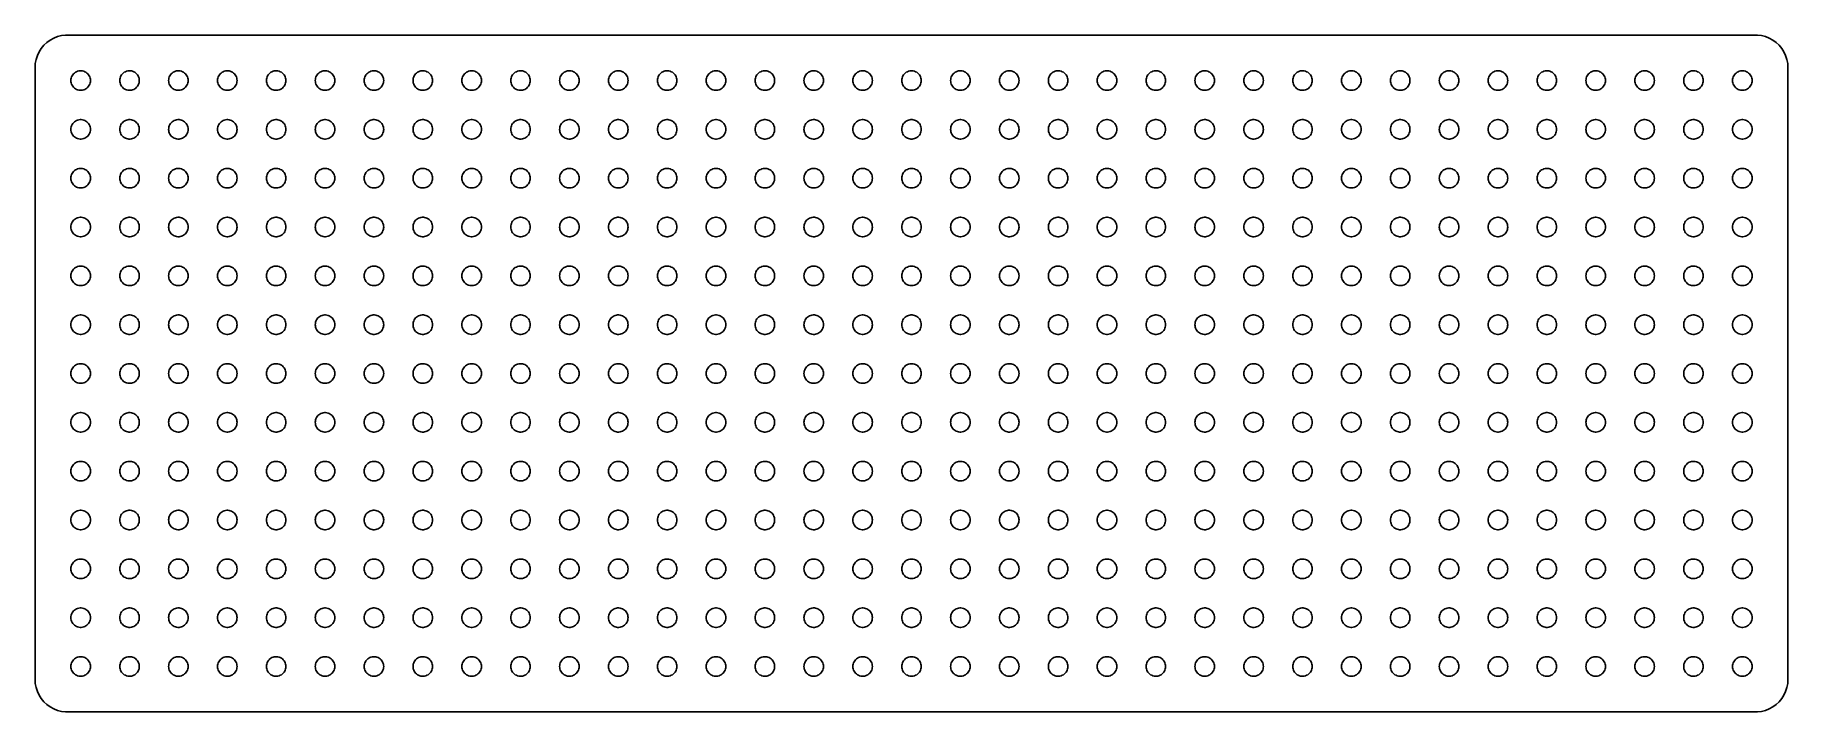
# Model space of a CAD drawing. Header units: metres. Extents: x -134 to 134, y 62 to 166.
import ezdxf

# ---------------------------------------------------------------- set-up
doc = ezdxf.new("R2010")
doc.units = ezdxf.units.M

msp = doc.modelspace()

# ---------------------------------------------------------------- linework, layer by layer
for p, q in [((-133.145, 164.423), (-133.545, 163.939)), ((-132.687, 164.853), (-133.145, 164.423)), ((-132.179, 165.222), (-132.687, 164.853)), ((-131.629, 165.524), (-132.179, 165.222)), ((-131.045, 165.755), (-131.629, 165.524)), ((-130.437, 165.911), (-131.045, 165.755)), ((-129.814, 165.99), (-130.437, 165.911)), ((129.814, 165.99), (-129.814, 165.99)), ((130.437, 165.911), (129.814, 165.99)), ((131.045, 165.755), (130.437, 165.911)), ((131.629, 165.524), (131.045, 165.755)), ((132.179, 165.222), (131.629, 165.524)), ((132.687, 164.853), (132.179, 165.222)), ((133.145, 164.423), (132.687, 164.853)), ((133.545, 163.939), (133.145, 164.423)), ((-134.461, 161.627), (-134.5, 161)), ((-134.343, 162.243), (-134.461, 161.627)), ((-134.149, 162.841), (-134.343, 162.243)), ((-133.882, 163.409), (-134.149, 162.841)), ((-133.545, 163.939), (-133.882, 163.409)), ((133.882, 163.409), (133.545, 163.939)), ((134.149, 162.841), (133.882, 163.409)), ((134.343, 162.243), (134.149, 162.841)), ((134.461, 161.627), (134.343, 162.243)), ((134.5, 161), (134.461, 161.627)), ((-134.5, 161), (-134.5, 67)), ((-129, 159), (-128.988, 159.188)), ((-128.988, 158.812), (-129, 159)), ((-128.988, 159.188), (-128.953, 159.373)), ((-128.953, 158.627), (-128.988, 158.812)), ((-128.953, 159.373), (-128.895, 159.552)), ((-128.895, 159.552), (-128.814, 159.723)), ((-128.814, 159.723), (-128.714, 159.882)), ((-128.714, 159.882), (-128.593, 160.027)), ((-128.593, 160.027), (-128.456, 160.156)), ((-128.456, 160.156), (-128.304, 160.266)), ((-128.304, 160.266), (-128.139, 160.357)), ((-128.139, 160.357), (-127.964, 160.427)), ((-127.964, 160.427), (-127.781, 160.473)), ((-127.781, 160.473), (-127.594, 160.497)), ((-127.594, 160.497), (-127.406, 160.497)), ((-127.406, 160.497), (-127.219, 160.473)), ((-127.219, 160.473), (-127.036, 160.427)), ((-127.036, 160.427), (-126.861, 160.357)), ((-126.861, 160.357), (-126.696, 160.266)), ((-126.696, 160.266), (-126.544, 160.156)), ((-126.544, 160.156), (-126.407, 160.027)), ((-126.407, 160.027), (-126.286, 159.882)), ((-126.286, 159.882), (-126.186, 159.723)), ((-126.186, 159.723), (-126.105, 159.552)), ((-126.105, 159.552), (-126.047, 159.373)), ((-126.047, 159.373), (-126.012, 159.188)), ((-126.012, 158.812), (-126.047, 158.627)), ((-126.012, 159.188), (-126, 159)), ((-126, 159), (-126.012, 158.812)), ((-121.5, 159), (-121.488, 159.188)), ((-121.488, 158.812), (-121.5, 159)), ((-121.488, 159.188), (-121.453, 159.373)), ((-121.453, 158.627), (-121.488, 158.812)), ((-121.453, 159.373), (-121.395, 159.552)), ((-121.395, 159.552), (-121.314, 159.723)), ((-121.314, 159.723), (-121.214, 159.882)), ((-121.214, 159.882), (-121.093, 160.027)), ((-121.093, 160.027), (-120.956, 160.156)), ((-120.956, 160.156), (-120.804, 160.266)), ((-120.804, 160.266), (-120.639, 160.357)), ((-120.639, 160.357), (-120.464, 160.427)), ((-120.464, 160.427), (-120.281, 160.473)), ((-120.281, 160.473), (-120.094, 160.497)), ((-120.094, 160.497), (-119.906, 160.497)), ((-119.906, 160.497), (-119.719, 160.473)), ((-119.719, 160.473), (-119.536, 160.427)), ((-119.536, 160.427), (-119.361, 160.357)), ((-119.361, 160.357), (-119.196, 160.266)), ((-119.196, 160.266), (-119.044, 160.156)), ((-119.044, 160.156), (-118.907, 160.027)), ((-118.907, 160.027), (-118.786, 159.882)), ((-118.786, 159.882), (-118.686, 159.723)), ((-118.686, 159.723), (-118.605, 159.552)), ((-118.605, 159.552), (-118.547, 159.373)), ((-118.547, 159.373), (-118.512, 159.188)), ((-118.512, 158.812), (-118.547, 158.627)), ((-118.512, 159.188), (-118.5, 159)), ((-118.5, 159), (-118.512, 158.812)), ((-114, 159), (-113.988, 159.188)), ((-113.988, 158.812), (-114, 159)), ((-113.988, 159.188), (-113.953, 159.373)), ((-113.953, 158.627), (-113.988, 158.812)), ((-113.953, 159.373), (-113.895, 159.552)), ((-113.895, 159.552), (-113.814, 159.723)), ((-113.814, 159.723), (-113.714, 159.882)), ((-113.714, 159.882), (-113.593, 160.027)), ((-113.593, 160.027), (-113.456, 160.156)), ((-113.456, 160.156), (-113.304, 160.266)), ((-113.304, 160.266), (-113.139, 160.357)), ((-113.139, 160.357), (-112.964, 160.427)), ((-112.964, 160.427), (-112.781, 160.473)), ((-112.781, 160.473), (-112.594, 160.497)), ((-112.594, 160.497), (-112.406, 160.497)), ((-112.406, 160.497), (-112.219, 160.473)), ((-112.219, 160.473), (-112.036, 160.427)), ((-112.036, 160.427), (-111.861, 160.357)), ((-111.861, 160.357), (-111.696, 160.266)), ((-111.696, 160.266), (-111.544, 160.156)), ((-111.544, 160.156), (-111.407, 160.027)), ((-111.407, 160.027), (-111.286, 159.882)), ((-111.286, 159.882), (-111.186, 159.723)), ((-111.186, 159.723), (-111.105, 159.552)), ((-111.105, 159.552), (-111.047, 159.373)), ((-111.047, 159.373), (-111.012, 159.188)), ((-111.012, 158.812), (-111.047, 158.627)), ((-111.012, 159.188), (-111, 159)), ((-111, 159), (-111.012, 158.812)), ((-106.5, 159), (-106.488, 159.188)), ((-106.488, 158.812), (-106.5, 159)), ((-106.488, 159.188), (-106.453, 159.373)), ((-106.453, 158.627), (-106.488, 158.812)), ((-106.453, 159.373), (-106.395, 159.552)), ((-106.395, 159.552), (-106.314, 159.723)), ((-106.314, 159.723), (-106.214, 159.882)), ((-106.214, 159.882), (-106.093, 160.027)), ((-106.093, 160.027), (-105.956, 160.156)), ((-105.956, 160.156), (-105.804, 160.266)), ((-105.804, 160.266), (-105.639, 160.357)), ((-105.639, 160.357), (-105.464, 160.427)), ((-105.464, 160.427), (-105.281, 160.473)), ((-105.281, 160.473), (-105.094, 160.497)), ((-105.094, 160.497), (-104.906, 160.497)), ((-104.906, 160.497), (-104.719, 160.473)), ((-104.719, 160.473), (-104.536, 160.427)), ((-104.536, 160.427), (-104.361, 160.357)), ((-104.361, 160.357), (-104.196, 160.266)), ((-104.196, 160.266), (-104.044, 160.156)), ((-104.044, 160.156), (-103.907, 160.027)), ((-103.907, 160.027), (-103.786, 159.882)), ((-103.786, 159.882), (-103.686, 159.723)), ((-103.686, 159.723), (-103.605, 159.552)), ((-103.605, 159.552), (-103.547, 159.373)), ((-103.547, 159.373), (-103.512, 159.188)), ((-103.512, 158.812), (-103.547, 158.627)), ((-103.512, 159.188), (-103.5, 159)), ((-103.5, 159), (-103.512, 158.812)), ((-99, 159), (-98.9882, 159.188)), ((-98.9882, 158.812), (-99, 159)), ((-98.9882, 159.188), (-98.9529, 159.373)), ((-98.9529, 158.627), (-98.9882, 158.812)), ((-98.9529, 159.373), (-98.8947, 159.552)), ((-98.8947, 159.552), (-98.8145, 159.723)), ((-98.8145, 159.723), (-98.7135, 159.882)), ((-98.7135, 159.882), (-98.5934, 160.027)), ((-98.5934, 160.027), (-98.4561, 160.156)), ((-98.4561, 160.156), (-98.3037, 160.266)), ((-98.3037, 160.266), (-98.1387, 160.357)), ((-98.1387, 160.357), (-97.9635, 160.427)), ((-97.9635, 160.427), (-97.7811, 160.473)), ((-97.7811, 160.473), (-97.5942, 160.497)), ((-97.5942, 160.497), (-97.4058, 160.497)), ((-97.4058, 160.497), (-97.2189, 160.473)), ((-97.2189, 160.473), (-97.0365, 160.427)), ((-97.0365, 160.427), (-96.8613, 160.357)), ((-96.8613, 160.357), (-96.6963, 160.266)), ((-96.6963, 160.266), (-96.5439, 160.156)), ((-96.5439, 160.156), (-96.4065, 160.027)), ((-96.4065, 160.027), (-96.2865, 159.882)), ((-96.2865, 159.882), (-96.1855, 159.723)), ((-96.1855, 159.723), (-96.1053, 159.552)), ((-96.1053, 159.552), (-96.0471, 159.373)), ((-96.0471, 159.373), (-96.0118, 159.188)), ((-96.0118, 158.812), (-96.0471, 158.627)), ((-96.0118, 159.188), (-96, 159)), ((-96, 159), (-96.0118, 158.812)), ((-91.5, 159), (-91.4882, 159.188)), ((-91.4882, 158.812), (-91.5, 159)), ((-91.4882, 159.188), (-91.4529, 159.373)), ((-91.4529, 158.627), (-91.4882, 158.812)), ((-91.4529, 159.373), (-91.3947, 159.552)), ((-91.3947, 159.552), (-91.3145, 159.723)), ((-91.3145, 159.723), (-91.2135, 159.882)), ((-91.2135, 159.882), (-91.0934, 160.027)), ((-91.0934, 160.027), (-90.9561, 160.156)), ((-90.9561, 160.156), (-90.8037, 160.266)), ((-90.8037, 160.266), (-90.6387, 160.357)), ((-90.6387, 160.357), (-90.4635, 160.427)), ((-90.4635, 160.427), (-90.2811, 160.473)), ((-90.2811, 160.473), (-90.0942, 160.497)), ((-90.0942, 160.497), (-89.9058, 160.497)), ((-89.9058, 160.497), (-89.7189, 160.473)), ((-89.7189, 160.473), (-89.5365, 160.427)), ((-89.5365, 160.427), (-89.3613, 160.357)), ((-89.3613, 160.357), (-89.1963, 160.266)), ((-89.1963, 160.266), (-89.0439, 160.156)), ((-89.0439, 160.156), (-88.9065, 160.027)), ((-88.9065, 160.027), (-88.7865, 159.882)), ((-88.7865, 159.882), (-88.6855, 159.723)), ((-88.6855, 159.723), (-88.6053, 159.552)), ((-88.6053, 159.552), (-88.5471, 159.373)), ((-88.5471, 159.373), (-88.5118, 159.188)), ((-88.5118, 158.812), (-88.5471, 158.627)), ((-88.5118, 159.188), (-88.5, 159)), ((-88.5, 159), (-88.5118, 158.812)), ((-84, 159), (-83.9882, 159.188)), ((-83.9882, 158.812), (-84, 159)), ((-83.9882, 159.188), (-83.9529, 159.373)), ((-83.9529, 158.627), (-83.9882, 158.812)), ((-83.9529, 159.373), (-83.8947, 159.552)), ((-83.8947, 159.552), (-83.8145, 159.723)), ((-83.8145, 159.723), (-83.7135, 159.882)), ((-83.7135, 159.882), (-83.5934, 160.027)), ((-83.5934, 160.027), (-83.4561, 160.156)), ((-83.4561, 160.156), (-83.3037, 160.266)), ((-83.3037, 160.266), (-83.1387, 160.357)), ((-83.1387, 160.357), (-82.9635, 160.427)), ((-82.9635, 160.427), (-82.7811, 160.473)), ((-82.7811, 160.473), (-82.5942, 160.497)), ((-82.5942, 160.497), (-82.4058, 160.497)), ((-82.4058, 160.497), (-82.2189, 160.473)), ((-82.2189, 160.473), (-82.0365, 160.427)), ((-82.0365, 160.427), (-81.8613, 160.357)), ((-81.8613, 160.357), (-81.6963, 160.266)), ((-81.6963, 160.266), (-81.5439, 160.156)), ((-81.5439, 160.156), (-81.4065, 160.027)), ((-81.4065, 160.027), (-81.2865, 159.882)), ((-81.2865, 159.882), (-81.1855, 159.723)), ((-81.1855, 159.723), (-81.1053, 159.552)), ((-81.1053, 159.552), (-81.0471, 159.373)), ((-81.0471, 159.373), (-81.0118, 159.188)), ((-81.0118, 158.812), (-81.0471, 158.627)), ((-81.0118, 159.188), (-81, 159)), ((-81, 159), (-81.0118, 158.812)), ((-76.5, 159), (-76.4882, 159.188)), ((-76.4882, 158.812), (-76.5, 159)), ((-76.4882, 159.188), (-76.4529, 159.373)), ((-76.4529, 158.627), (-76.4882, 158.812)), ((-76.4529, 159.373), (-76.3947, 159.552)), ((-76.3947, 159.552), (-76.3145, 159.723)), ((-76.3145, 159.723), (-76.2135, 159.882)), ((-76.2135, 159.882), (-76.0934, 160.027)), ((-76.0934, 160.027), (-75.9561, 160.156)), ((-75.9561, 160.156), (-75.8037, 160.266)), ((-75.8037, 160.266), (-75.6387, 160.357)), ((-75.6387, 160.357), (-75.4635, 160.427)), ((-75.4635, 160.427), (-75.2811, 160.473)), ((-75.2811, 160.473), (-75.0942, 160.497)), ((-75.0942, 160.497), (-74.9058, 160.497)), ((-74.9058, 160.497), (-74.7189, 160.473)), ((-74.7189, 160.473), (-74.5365, 160.427)), ((-74.5365, 160.427), (-74.3613, 160.357)), ((-74.3613, 160.357), (-74.1963, 160.266)), ((-74.1963, 160.266), (-74.0439, 160.156)), ((-74.0439, 160.156), (-73.9065, 160.027)), ((-73.9065, 160.027), (-73.7865, 159.882)), ((-73.7865, 159.882), (-73.6855, 159.723)), ((-73.6855, 159.723), (-73.6053, 159.552)), ((-73.6053, 159.552), (-73.5471, 159.373)), ((-73.5471, 159.373), (-73.5118, 159.188)), ((-73.5118, 158.812), (-73.5471, 158.627)), ((-73.5118, 159.188), (-73.5, 159)), ((-73.5, 159), (-73.5118, 158.812)), ((-69, 159), (-68.9882, 159.188)), ((-68.9882, 158.812), (-69, 159)), ((-68.9882, 159.188), (-68.9529, 159.373)), ((-68.9529, 158.627), (-68.9882, 158.812)), ((-68.9529, 159.373), (-68.8947, 159.552)), ((-68.8947, 159.552), (-68.8145, 159.723)), ((-68.8145, 159.723), (-68.7135, 159.882)), ((-68.7135, 159.882), (-68.5934, 160.027)), ((-68.5934, 160.027), (-68.4561, 160.156)), ((-68.4561, 160.156), (-68.3037, 160.266)), ((-68.3037, 160.266), (-68.1387, 160.357)), ((-68.1387, 160.357), (-67.9635, 160.427)), ((-67.9635, 160.427), (-67.7811, 160.473)), ((-67.7811, 160.473), (-67.5942, 160.497)), ((-67.5942, 160.497), (-67.4058, 160.497)), ((-67.4058, 160.497), (-67.2189, 160.473)), ((-67.2189, 160.473), (-67.0365, 160.427)), ((-67.0365, 160.427), (-66.8613, 160.357)), ((-66.8613, 160.357), (-66.6963, 160.266)), ((-66.6963, 160.266), (-66.5439, 160.156)), ((-66.5439, 160.156), (-66.4065, 160.027)), ((-66.4065, 160.027), (-66.2865, 159.882)), ((-66.2865, 159.882), (-66.1855, 159.723)), ((-66.1855, 159.723), (-66.1053, 159.552)), ((-66.1053, 159.552), (-66.0471, 159.373)), ((-66.0471, 159.373), (-66.0118, 159.188)), ((-66.0118, 158.812), (-66.0471, 158.627)), ((-66.0118, 159.188), (-66, 159)), ((-66, 159), (-66.0118, 158.812)), ((-61.5, 159), (-61.4882, 159.188)), ((-61.4882, 158.812), (-61.5, 159)), ((-61.4882, 159.188), (-61.4529, 159.373)), ((-61.4529, 158.627), (-61.4882, 158.812)), ((-61.4529, 159.373), (-61.3947, 159.552)), ((-61.3947, 159.552), (-61.3145, 159.723)), ((-61.3145, 159.723), (-61.2135, 159.882)), ((-61.2135, 159.882), (-61.0934, 160.027)), ((-61.0934, 160.027), (-60.9561, 160.156)), ((-60.9561, 160.156), (-60.8037, 160.266)), ((-60.8037, 160.266), (-60.6387, 160.357)), ((-60.6387, 160.357), (-60.4635, 160.427)), ((-60.4635, 160.427), (-60.2811, 160.473)), ((-60.2811, 160.473), (-60.0942, 160.497)), ((-60.0942, 160.497), (-59.9058, 160.497)), ((-59.9058, 160.497), (-59.7189, 160.473)), ((-59.7189, 160.473), (-59.5365, 160.427)), ((-59.5365, 160.427), (-59.3613, 160.357)), ((-59.3613, 160.357), (-59.1963, 160.266)), ((-59.1963, 160.266), (-59.0439, 160.156)), ((-59.0439, 160.156), (-58.9065, 160.027)), ((-58.9065, 160.027), (-58.7865, 159.882)), ((-58.7865, 159.882), (-58.6855, 159.723)), ((-58.6855, 159.723), (-58.6053, 159.552)), ((-58.6053, 159.552), (-58.5471, 159.373)), ((-58.5471, 159.373), (-58.5118, 159.188)), ((-58.5118, 158.812), (-58.5471, 158.627)), ((-58.5118, 159.188), (-58.5, 159)), ((-58.5, 159), (-58.5118, 158.812)), ((-54, 159), (-53.9882, 159.188)), ((-53.9882, 158.812), (-54, 159)), ((-53.9882, 159.188), (-53.9529, 159.373)), ((-53.9529, 158.627), (-53.9882, 158.812)), ((-53.9529, 159.373), (-53.8947, 159.552)), ((-53.8947, 159.552), (-53.8145, 159.723)), ((-53.8145, 159.723), (-53.7135, 159.882)), ((-53.7135, 159.882), (-53.5934, 160.027)), ((-53.5934, 160.027), (-53.4561, 160.156)), ((-53.4561, 160.156), (-53.3037, 160.266)), ((-53.3037, 160.266), (-53.1387, 160.357)), ((-53.1387, 160.357), (-52.9635, 160.427)), ((-52.9635, 160.427), (-52.7811, 160.473)), ((-52.7811, 160.473), (-52.5942, 160.497)), ((-52.5942, 160.497), (-52.4058, 160.497)), ((-52.4058, 160.497), (-52.2189, 160.473)), ((-52.2189, 160.473), (-52.0365, 160.427)), ((-52.0365, 160.427), (-51.8613, 160.357)), ((-51.8613, 160.357), (-51.6963, 160.266)), ((-51.6963, 160.266), (-51.5439, 160.156)), ((-51.5439, 160.156), (-51.4065, 160.027)), ((-51.4065, 160.027), (-51.2865, 159.882)), ((-51.2865, 159.882), (-51.1855, 159.723)), ((-51.1855, 159.723), (-51.1053, 159.552)), ((-51.1053, 159.552), (-51.0471, 159.373)), ((-51.0471, 159.373), (-51.0118, 159.188)), ((-51.0118, 158.812), (-51.0471, 158.627)), ((-51.0118, 159.188), (-51, 159)), ((-51, 159), (-51.0118, 158.812)), ((-46.5, 159), (-46.4882, 159.188)), ((-46.4882, 158.812), (-46.5, 159)), ((-46.4882, 159.188), (-46.4529, 159.373)), ((-46.4529, 158.627), (-46.4882, 158.812)), ((-46.4529, 159.373), (-46.3947, 159.552)), ((-46.3947, 159.552), (-46.3145, 159.723)), ((-46.3145, 159.723), (-46.2135, 159.882)), ((-46.2135, 159.882), (-46.0934, 160.027)), ((-46.0934, 160.027), (-45.9561, 160.156)), ((-45.9561, 160.156), (-45.8037, 160.266)), ((-45.8037, 160.266), (-45.6387, 160.357)), ((-45.6387, 160.357), (-45.4635, 160.427)), ((-45.4635, 160.427), (-45.2811, 160.473)), ((-45.2811, 160.473), (-45.0942, 160.497)), ((-45.0942, 160.497), (-44.9058, 160.497)), ((-44.9058, 160.497), (-44.7189, 160.473)), ((-44.7189, 160.473), (-44.5365, 160.427)), ((-44.5365, 160.427), (-44.3613, 160.357)), ((-44.3613, 160.357), (-44.1963, 160.266)), ((-44.1963, 160.266), (-44.0439, 160.156)), ((-44.0439, 160.156), (-43.9065, 160.027)), ((-43.9065, 160.027), (-43.7865, 159.882)), ((-43.7865, 159.882), (-43.6855, 159.723)), ((-43.6855, 159.723), (-43.6053, 159.552)), ((-43.6053, 159.552), (-43.5471, 159.373)), ((-43.5471, 159.373), (-43.5118, 159.188)), ((-43.5118, 158.812), (-43.5471, 158.627)), ((-43.5118, 159.188), (-43.5, 159)), ((-43.5, 159), (-43.5118, 158.812)), ((-39, 159), (-38.9882, 159.188)), ((-38.9882, 158.812), (-39, 159)), ((-38.9882, 159.188), (-38.9529, 159.373)), ((-38.9529, 158.627), (-38.9882, 158.812)), ((-38.9529, 159.373), (-38.8947, 159.552)), ((-38.8947, 159.552), (-38.8145, 159.723)), ((-38.8145, 159.723), (-38.7135, 159.882)), ((-38.7135, 159.882), (-38.5934, 160.027)), ((-38.5934, 160.027), (-38.4561, 160.156)), ((-38.4561, 160.156), (-38.3037, 160.266)), ((-38.3037, 160.266), (-38.1387, 160.357)), ((-38.1387, 160.357), (-37.9635, 160.427)), ((-37.9635, 160.427), (-37.7811, 160.473)), ((-37.7811, 160.473), (-37.5942, 160.497)), ((-37.5942, 160.497), (-37.4058, 160.497)), ((-37.4058, 160.497), (-37.2189, 160.473)), ((-37.2189, 160.473), (-37.0365, 160.427)), ((-37.0365, 160.427), (-36.8613, 160.357)), ((-36.8613, 160.357), (-36.6963, 160.266)), ((-36.6963, 160.266), (-36.5439, 160.156)), ((-36.5439, 160.156), (-36.4065, 160.027)), ((-36.4065, 160.027), (-36.2865, 159.882)), ((-36.2865, 159.882), (-36.1855, 159.723)), ((-36.1855, 159.723), (-36.1053, 159.552)), ((-36.1053, 159.552), (-36.0471, 159.373)), ((-36.0471, 159.373), (-36.0118, 159.188)), ((-36.0118, 158.812), (-36.0471, 158.627)), ((-36.0118, 159.188), (-36, 159)), ((-36, 159), (-36.0118, 158.812)), ((-31.5, 159), (-31.4882, 159.188)), ((-31.4882, 158.812), (-31.5, 159)), ((-31.4882, 159.188), (-31.4529, 159.373)), ((-31.4529, 158.627), (-31.4882, 158.812)), ((-31.4529, 159.373), (-31.3947, 159.552)), ((-31.3947, 159.552), (-31.3145, 159.723)), ((-31.3145, 159.723), (-31.2135, 159.882)), ((-31.2135, 159.882), (-31.0934, 160.027)), ((-31.0934, 160.027), (-30.9561, 160.156)), ((-30.9561, 160.156), (-30.8037, 160.266)), ((-30.8037, 160.266), (-30.6387, 160.357)), ((-30.6387, 160.357), (-30.4635, 160.427)), ((-30.4635, 160.427), (-30.2811, 160.473)), ((-30.2811, 160.473), (-30.0942, 160.497)), ((-30.0942, 160.497), (-29.9058, 160.497)), ((-29.9058, 160.497), (-29.7189, 160.473)), ((-29.7189, 160.473), (-29.5365, 160.427)), ((-29.5365, 160.427), (-29.3613, 160.357)), ((-29.3613, 160.357), (-29.1963, 160.266)), ((-29.1963, 160.266), (-29.0439, 160.156)), ((-29.0439, 160.156), (-28.9065, 160.027)), ((-28.9065, 160.027), (-28.7865, 159.882)), ((-28.7865, 159.882), (-28.6855, 159.723)), ((-28.6855, 159.723), (-28.6053, 159.552)), ((-28.6053, 159.552), (-28.5471, 159.373)), ((-28.5471, 159.373), (-28.5118, 159.188)), ((-28.5118, 158.812), (-28.5471, 158.627)), ((-28.5118, 159.188), (-28.5, 159)), ((-28.5, 159), (-28.5118, 158.812)), ((-24, 159), (-23.9882, 159.188)), ((-23.9882, 158.812), (-24, 159)), ((-23.9882, 159.188), (-23.9529, 159.373)), ((-23.9529, 158.627), (-23.9882, 158.812)), ((-23.9529, 159.373), (-23.8947, 159.552)), ((-23.8947, 159.552), (-23.8145, 159.723)), ((-23.8145, 159.723), (-23.7135, 159.882)), ((-23.7135, 159.882), (-23.5934, 160.027)), ((-23.5934, 160.027), (-23.4561, 160.156)), ((-23.4561, 160.156), (-23.3037, 160.266)), ((-23.3037, 160.266), (-23.1387, 160.357)), ((-23.1387, 160.357), (-22.9635, 160.427)), ((-22.9635, 160.427), (-22.7811, 160.473)), ((-22.7811, 160.473), (-22.5942, 160.497)), ((-22.5942, 160.497), (-22.4058, 160.497)), ((-22.4058, 160.497), (-22.2189, 160.473)), ((-22.2189, 160.473), (-22.0365, 160.427)), ((-22.0365, 160.427), (-21.8613, 160.357)), ((-21.8613, 160.357), (-21.6963, 160.266)), ((-21.6963, 160.266), (-21.5439, 160.156)), ((-21.5439, 160.156), (-21.4065, 160.027)), ((-21.4065, 160.027), (-21.2865, 159.882)), ((-21.2865, 159.882), (-21.1855, 159.723)), ((-21.1855, 159.723), (-21.1053, 159.552)), ((-21.1053, 159.552), (-21.0471, 159.373)), ((-21.0471, 159.373), (-21.0118, 159.188)), ((-21.0118, 158.812), (-21.0471, 158.627)), ((-21.0118, 159.188), (-21, 159)), ((-21, 159), (-21.0118, 158.812)), ((-16.5, 159), (-16.4882, 159.188)), ((-16.4882, 158.812), (-16.5, 159)), ((-16.4882, 159.188), (-16.4529, 159.373)), ((-16.4529, 158.627), (-16.4882, 158.812)), ((-16.4529, 159.373), (-16.3947, 159.552)), ((-16.3947, 159.552), (-16.3145, 159.723)), ((-16.3145, 159.723), (-16.2135, 159.882)), ((-16.2135, 159.882), (-16.0934, 160.027)), ((-16.0934, 160.027), (-15.9561, 160.156)), ((-15.9561, 160.156), (-15.8037, 160.266)), ((-15.8037, 160.266), (-15.6387, 160.357)), ((-15.6387, 160.357), (-15.4635, 160.427)), ((-15.4635, 160.427), (-15.2811, 160.473)), ((-15.2811, 160.473), (-15.0942, 160.497)), ((-15.0942, 160.497), (-14.9058, 160.497)), ((-14.9058, 160.497), (-14.7189, 160.473)), ((-14.7189, 160.473), (-14.5365, 160.427)), ((-14.5365, 160.427), (-14.3613, 160.357)), ((-14.3613, 160.357), (-14.1963, 160.266)), ((-14.1963, 160.266), (-14.0439, 160.156)), ((-14.0439, 160.156), (-13.9065, 160.027)), ((-13.9065, 160.027), (-13.7865, 159.882)), ((-13.7865, 159.882), (-13.6855, 159.723)), ((-13.6855, 159.723), (-13.6053, 159.552)), ((-13.6053, 159.552), (-13.5471, 159.373)), ((-13.5471, 159.373), (-13.5118, 159.188)), ((-13.5118, 158.812), (-13.5471, 158.627)), ((-13.5118, 159.188), (-13.5, 159)), ((-13.5, 159), (-13.5118, 158.812)), ((-9, 159), (-8.98816, 159.188)), ((-8.98816, 158.812), (-9, 159)), ((-8.98816, 159.188), (-8.95287, 159.373)), ((-8.95287, 158.627), (-8.98816, 158.812)), ((-8.95287, 159.373), (-8.89465, 159.552)), ((-8.89465, 159.552), (-8.81445, 159.723)), ((-8.81445, 159.723), (-8.71352, 159.882)), ((-8.71352, 159.882), (-8.59344, 160.027)), ((-8.59344, 160.027), (-8.45613, 160.156)), ((-8.45613, 160.156), (-8.30373, 160.266)), ((-8.30373, 160.266), (-8.13866, 160.357)), ((-8.13866, 160.357), (-7.96352, 160.427)), ((-7.96352, 160.427), (-7.78107, 160.473)), ((-7.78107, 160.473), (-7.59418, 160.497)), ((-7.59418, 160.497), (-7.40581, 160.497)), ((-7.40581, 160.497), (-7.21892, 160.473)), ((-7.21892, 160.473), (-7.03647, 160.427)), ((-7.03647, 160.427), (-6.86133, 160.357)), ((-6.86133, 160.357), (-6.69626, 160.266)), ((-6.69626, 160.266), (-6.54385, 160.156)), ((-6.54385, 160.156), (-6.40654, 160.027)), ((-6.40654, 160.027), (-6.28647, 159.882)), ((-6.28647, 159.882), (-6.18553, 159.723)), ((-6.18553, 159.723), (-6.10533, 159.552)), ((-6.10533, 159.552), (-6.04712, 159.373)), ((-6.04712, 159.373), (-6.01183, 159.188)), ((-6.01183, 158.812), (-6.04712, 158.627)), ((-6.01183, 159.188), (-6, 159)), ((-6, 159), (-6.01183, 158.812)), ((-1.5, 159), (-1.48816, 159.188)), ((-1.48816, 158.812), (-1.5, 159)), ((-1.48816, 159.188), (-1.45287, 159.373)), ((-1.45287, 158.627), (-1.48816, 158.812)), ((-1.45287, 159.373), (-1.39465, 159.552)), ((-1.39465, 159.552), (-1.31445, 159.723)), ((-1.31445, 159.723), (-1.21352, 159.882)), ((-1.21352, 159.882), (-1.09344, 160.027)), ((-1.09344, 160.027), (-0.95613, 160.156)), ((-0.95613, 160.156), (-0.80373, 160.266)), ((-0.80373, 160.266), (-0.63866, 160.357)), ((-0.63866, 160.357), (-0.46352, 160.427)), ((-0.46352, 160.427), (-0.28107, 160.473)), ((-0.28107, 160.473), (-0.09418, 160.497)), ((-0.09418, 160.497), (0.09418, 160.497)), ((0.09418, 160.497), (0.28107, 160.473)), ((0.28107, 160.473), (0.46352, 160.427)), ((0.46352, 160.427), (0.63866, 160.357)), ((0.63866, 160.357), (0.80373, 160.266)), ((0.80373, 160.266), (0.95613, 160.156)), ((0.95613, 160.156), (1.09344, 160.027)), ((1.09344, 160.027), (1.21352, 159.882)), ((1.21352, 159.882), (1.31445, 159.723)), ((1.31445, 159.723), (1.39465, 159.552)), ((1.39465, 159.552), (1.45287, 159.373)), ((1.45287, 159.373), (1.48816, 159.188)), ((1.48816, 158.812), (1.45287, 158.627)), ((1.48816, 159.188), (1.5, 159)), ((1.5, 159), (1.48816, 158.812)), ((6, 159), (6.01183, 159.188)), ((6.01183, 158.812), (6, 159)), ((6.01183, 159.188), (6.04712, 159.373)), ((6.04712, 158.627), (6.01183, 158.812)), ((6.04712, 159.373), (6.10533, 159.552)), ((6.10533, 159.552), (6.18553, 159.723)), ((6.18553, 159.723), (6.28647, 159.882)), ((6.28647, 159.882), (6.40654, 160.027)), ((6.40654, 160.027), (6.54385, 160.156)), ((6.54385, 160.156), (6.69626, 160.266)), ((6.69626, 160.266), (6.86133, 160.357)), ((6.86133, 160.357), (7.03647, 160.427)), ((7.03647, 160.427), (7.21892, 160.473)), ((7.21892, 160.473), (7.40581, 160.497)), ((7.40581, 160.497), (7.59418, 160.497)), ((7.59418, 160.497), (7.78107, 160.473)), ((7.78107, 160.473), (7.96352, 160.427)), ((7.96352, 160.427), (8.13866, 160.357)), ((8.13866, 160.357), (8.30373, 160.266)), ((8.30373, 160.266), (8.45613, 160.156)), ((8.45613, 160.156), (8.59344, 160.027)), ((8.59344, 160.027), (8.71352, 159.882)), ((8.71352, 159.882), (8.81445, 159.723)), ((8.81445, 159.723), (8.89465, 159.552)), ((8.89465, 159.552), (8.95287, 159.373)), ((8.95287, 159.373), (8.98816, 159.188)), ((8.98816, 158.812), (8.95287, 158.627)), ((8.98816, 159.188), (9, 159)), ((9, 159), (8.98816, 158.812)), ((13.5, 159), (13.5118, 159.188)), ((13.5118, 158.812), (13.5, 159)), ((13.5118, 159.188), (13.5471, 159.373)), ((13.5471, 158.627), (13.5118, 158.812)), ((13.5471, 159.373), (13.6053, 159.552)), ((13.6053, 159.552), (13.6855, 159.723)), ((13.6855, 159.723), (13.7865, 159.882)), ((13.7865, 159.882), (13.9065, 160.027)), ((13.9065, 160.027), (14.0439, 160.156)), ((14.0439, 160.156), (14.1963, 160.266)), ((14.1963, 160.266), (14.3613, 160.357)), ((14.3613, 160.357), (14.5365, 160.427)), ((14.5365, 160.427), (14.7189, 160.473)), ((14.7189, 160.473), (14.9058, 160.497)), ((14.9058, 160.497), (15.0942, 160.497)), ((15.0942, 160.497), (15.2811, 160.473)), ((15.2811, 160.473), (15.4635, 160.427)), ((15.4635, 160.427), (15.6387, 160.357)), ((15.6387, 160.357), (15.8037, 160.266)), ((15.8037, 160.266), (15.9561, 160.156)), ((15.9561, 160.156), (16.0934, 160.027)), ((16.0934, 160.027), (16.2135, 159.882)), ((16.2135, 159.882), (16.3145, 159.723)), ((16.3145, 159.723), (16.3947, 159.552)), ((16.3947, 159.552), (16.4529, 159.373)), ((16.4529, 159.373), (16.4882, 159.188)), ((16.4882, 158.812), (16.4529, 158.627)), ((16.4882, 159.188), (16.5, 159)), ((16.5, 159), (16.4882, 158.812)), ((21, 159), (21.0118, 159.188)), ((21.0118, 158.812), (21, 159)), ((21.0118, 159.188), (21.0471, 159.373)), ((21.0471, 158.627), (21.0118, 158.812)), ((21.0471, 159.373), (21.1053, 159.552)), ((21.1053, 159.552), (21.1855, 159.723)), ((21.1855, 159.723), (21.2865, 159.882)), ((21.2865, 159.882), (21.4065, 160.027)), ((21.4065, 160.027), (21.5439, 160.156)), ((21.5439, 160.156), (21.6963, 160.266)), ((21.6963, 160.266), (21.8613, 160.357)), ((21.8613, 160.357), (22.0365, 160.427)), ((22.0365, 160.427), (22.2189, 160.473)), ((22.2189, 160.473), (22.4058, 160.497)), ((22.4058, 160.497), (22.5942, 160.497)), ((22.5942, 160.497), (22.7811, 160.473)), ((22.7811, 160.473), (22.9635, 160.427)), ((22.9635, 160.427), (23.1387, 160.357)), ((23.1387, 160.357), (23.3037, 160.266)), ((23.3037, 160.266), (23.4561, 160.156)), ((23.4561, 160.156), (23.5934, 160.027)), ((23.5934, 160.027), (23.7135, 159.882)), ((23.7135, 159.882), (23.8145, 159.723)), ((23.8145, 159.723), (23.8947, 159.552)), ((23.8947, 159.552), (23.9529, 159.373)), ((23.9529, 159.373), (23.9882, 159.188)), ((23.9882, 158.812), (23.9529, 158.627)), ((23.9882, 159.188), (24, 159)), ((24, 159), (23.9882, 158.812)), ((28.5, 159), (28.5118, 159.188)), ((28.5118, 158.812), (28.5, 159)), ((28.5118, 159.188), (28.5471, 159.373)), ((28.5471, 158.627), (28.5118, 158.812)), ((28.5471, 159.373), (28.6053, 159.552)), ((28.6053, 159.552), (28.6855, 159.723)), ((28.6855, 159.723), (28.7865, 159.882)), ((28.7865, 159.882), (28.9065, 160.027)), ((28.9065, 160.027), (29.0439, 160.156)), ((29.0439, 160.156), (29.1963, 160.266)), ((29.1963, 160.266), (29.3613, 160.357)), ((29.3613, 160.357), (29.5365, 160.427)), ((29.5365, 160.427), (29.7189, 160.473)), ((29.7189, 160.473), (29.9058, 160.497)), ((29.9058, 160.497), (30.0942, 160.497)), ((30.0942, 160.497), (30.2811, 160.473)), ((30.2811, 160.473), (30.4635, 160.427)), ((30.4635, 160.427), (30.6387, 160.357)), ((30.6387, 160.357), (30.8037, 160.266)), ((30.8037, 160.266), (30.9561, 160.156)), ((30.9561, 160.156), (31.0934, 160.027)), ((31.0934, 160.027), (31.2135, 159.882)), ((31.2135, 159.882), (31.3145, 159.723)), ((31.3145, 159.723), (31.3947, 159.552)), ((31.3947, 159.552), (31.4529, 159.373)), ((31.4529, 159.373), (31.4882, 159.188)), ((31.4882, 158.812), (31.4529, 158.627)), ((31.4882, 159.188), (31.5, 159)), ((31.5, 159), (31.4882, 158.812)), ((36, 159), (36.0118, 159.188)), ((36.0118, 158.812), (36, 159)), ((36.0118, 159.188), (36.0471, 159.373)), ((36.0471, 158.627), (36.0118, 158.812)), ((36.0471, 159.373), (36.1053, 159.552)), ((36.1053, 159.552), (36.1855, 159.723)), ((36.1855, 159.723), (36.2865, 159.882)), ((36.2865, 159.882), (36.4065, 160.027)), ((36.4065, 160.027), (36.5439, 160.156)), ((36.5439, 160.156), (36.6963, 160.266)), ((36.6963, 160.266), (36.8613, 160.357)), ((36.8613, 160.357), (37.0365, 160.427)), ((37.0365, 160.427), (37.2189, 160.473)), ((37.2189, 160.473), (37.4058, 160.497)), ((37.4058, 160.497), (37.5942, 160.497)), ((37.5942, 160.497), (37.7811, 160.473)), ((37.7811, 160.473), (37.9635, 160.427)), ((37.9635, 160.427), (38.1387, 160.357)), ((38.1387, 160.357), (38.3037, 160.266)), ((38.3037, 160.266), (38.4561, 160.156)), ((38.4561, 160.156), (38.5934, 160.027)), ((38.5934, 160.027), (38.7135, 159.882)), ((38.7135, 159.882), (38.8145, 159.723)), ((38.8145, 159.723), (38.8947, 159.552)), ((38.8947, 159.552), (38.9529, 159.373)), ((38.9529, 159.373), (38.9882, 159.188)), ((38.9882, 158.812), (38.9529, 158.627)), ((38.9882, 159.188), (39, 159)), ((39, 159), (38.9882, 158.812)), ((43.5, 159), (43.5118, 159.188)), ((43.5118, 158.812), (43.5, 159)), ((43.5118, 159.188), (43.5471, 159.373)), ((43.5471, 158.627), (43.5118, 158.812)), ((43.5471, 159.373), (43.6053, 159.552)), ((43.6053, 159.552), (43.6855, 159.723)), ((43.6855, 159.723), (43.7865, 159.882)), ((43.7865, 159.882), (43.9065, 160.027)), ((43.9065, 160.027), (44.0439, 160.156)), ((44.0439, 160.156), (44.1963, 160.266)), ((44.1963, 160.266), (44.3613, 160.357)), ((44.3613, 160.357), (44.5365, 160.427)), ((44.5365, 160.427), (44.7189, 160.473)), ((44.7189, 160.473), (44.9058, 160.497)), ((44.9058, 160.497), (45.0942, 160.497)), ((45.0942, 160.497), (45.2811, 160.473)), ((45.2811, 160.473), (45.4635, 160.427)), ((45.4635, 160.427), (45.6387, 160.357)), ((45.6387, 160.357), (45.8037, 160.266)), ((45.8037, 160.266), (45.9561, 160.156)), ((45.9561, 160.156), (46.0934, 160.027)), ((46.0934, 160.027), (46.2135, 159.882)), ((46.2135, 159.882), (46.3145, 159.723)), ((46.3145, 159.723), (46.3947, 159.552)), ((46.3947, 159.552), (46.4529, 159.373)), ((46.4529, 159.373), (46.4882, 159.188)), ((46.4882, 158.812), (46.4529, 158.627)), ((46.4882, 159.188), (46.5, 159)), ((46.5, 159), (46.4882, 158.812)), ((51, 159), (51.0118, 159.188)), ((51.0118, 158.812), (51, 159)), ((51.0118, 159.188), (51.0471, 159.373)), ((51.0471, 158.627), (51.0118, 158.812)), ((51.0471, 159.373), (51.1053, 159.552)), ((51.1053, 159.552), (51.1855, 159.723)), ((51.1855, 159.723), (51.2865, 159.882)), ((51.2865, 159.882), (51.4065, 160.027)), ((51.4065, 160.027), (51.5439, 160.156)), ((51.5439, 160.156), (51.6963, 160.266)), ((51.6963, 160.266), (51.8613, 160.357)), ((51.8613, 160.357), (52.0365, 160.427)), ((52.0365, 160.427), (52.2189, 160.473)), ((52.2189, 160.473), (52.4058, 160.497)), ((52.4058, 160.497), (52.5942, 160.497)), ((52.5942, 160.497), (52.7811, 160.473)), ((52.7811, 160.473), (52.9635, 160.427)), ((52.9635, 160.427), (53.1387, 160.357)), ((53.1387, 160.357), (53.3037, 160.266)), ((53.3037, 160.266), (53.4561, 160.156)), ((53.4561, 160.156), (53.5934, 160.027)), ((53.5934, 160.027), (53.7135, 159.882)), ((53.7135, 159.882), (53.8145, 159.723)), ((53.8145, 159.723), (53.8947, 159.552)), ((53.8947, 159.552), (53.9529, 159.373)), ((53.9529, 159.373), (53.9882, 159.188)), ((53.9882, 158.812), (53.9529, 158.627)), ((53.9882, 159.188), (54, 159)), ((54, 159), (53.9882, 158.812)), ((58.5, 159), (58.5118, 159.188)), ((58.5118, 158.812), (58.5, 159)), ((58.5118, 159.188), (58.5471, 159.373)), ((58.5471, 158.627), (58.5118, 158.812)), ((58.5471, 159.373), (58.6053, 159.552)), ((58.6053, 159.552), (58.6855, 159.723)), ((58.6855, 159.723), (58.7865, 159.882)), ((58.7865, 159.882), (58.9065, 160.027)), ((58.9065, 160.027), (59.0439, 160.156)), ((59.0439, 160.156), (59.1963, 160.266)), ((59.1963, 160.266), (59.3613, 160.357)), ((59.3613, 160.357), (59.5365, 160.427)), ((59.5365, 160.427), (59.7189, 160.473)), ((59.7189, 160.473), (59.9058, 160.497)), ((59.9058, 160.497), (60.0942, 160.497)), ((60.0942, 160.497), (60.2811, 160.473)), ((60.2811, 160.473), (60.4635, 160.427)), ((60.4635, 160.427), (60.6387, 160.357)), ((60.6387, 160.357), (60.8037, 160.266)), ((60.8037, 160.266), (60.9561, 160.156)), ((60.9561, 160.156), (61.0934, 160.027)), ((61.0934, 160.027), (61.2135, 159.882)), ((61.2135, 159.882), (61.3145, 159.723)), ((61.3145, 159.723), (61.3947, 159.552)), ((61.3947, 159.552), (61.4529, 159.373)), ((61.4529, 159.373), (61.4882, 159.188)), ((61.4882, 158.812), (61.4529, 158.627)), ((61.4882, 159.188), (61.5, 159)), ((61.5, 159), (61.4882, 158.812)), ((66, 159), (66.0118, 159.188)), ((66.0118, 158.812), (66, 159)), ((66.0118, 159.188), (66.0471, 159.373)), ((66.0471, 158.627), (66.0118, 158.812)), ((66.0471, 159.373), (66.1053, 159.552)), ((66.1053, 159.552), (66.1855, 159.723)), ((66.1855, 159.723), (66.2865, 159.882)), ((66.2865, 159.882), (66.4065, 160.027)), ((66.4065, 160.027), (66.5439, 160.156)), ((66.5439, 160.156), (66.6963, 160.266)), ((66.6963, 160.266), (66.8613, 160.357)), ((66.8613, 160.357), (67.0365, 160.427)), ((67.0365, 160.427), (67.2189, 160.473)), ((67.2189, 160.473), (67.4058, 160.497)), ((67.4058, 160.497), (67.5942, 160.497)), ((67.5942, 160.497), (67.7811, 160.473)), ((67.7811, 160.473), (67.9635, 160.427)), ((67.9635, 160.427), (68.1387, 160.357)), ((68.1387, 160.357), (68.3037, 160.266)), ((68.3037, 160.266), (68.4561, 160.156)), ((68.4561, 160.156), (68.5934, 160.027)), ((68.5934, 160.027), (68.7135, 159.882)), ((68.7135, 159.882), (68.8145, 159.723)), ((68.8145, 159.723), (68.8947, 159.552)), ((68.8947, 159.552), (68.9529, 159.373)), ((68.9529, 159.373), (68.9882, 159.188)), ((68.9882, 158.812), (68.9529, 158.627)), ((68.9882, 159.188), (69, 159)), ((69, 159), (68.9882, 158.812)), ((73.5, 159), (73.5118, 159.188)), ((73.5118, 158.812), (73.5, 159)), ((73.5118, 159.188), (73.5471, 159.373)), ((73.5471, 158.627), (73.5118, 158.812)), ((73.5471, 159.373), (73.6053, 159.552)), ((73.6053, 159.552), (73.6855, 159.723)), ((73.6855, 159.723), (73.7865, 159.882)), ((73.7865, 159.882), (73.9065, 160.027)), ((73.9065, 160.027), (74.0439, 160.156)), ((74.0439, 160.156), (74.1963, 160.266)), ((74.1963, 160.266), (74.3613, 160.357)), ((74.3613, 160.357), (74.5365, 160.427)), ((74.5365, 160.427), (74.7189, 160.473)), ((74.7189, 160.473), (74.9058, 160.497)), ((74.9058, 160.497), (75.0942, 160.497)), ((75.0942, 160.497), (75.2811, 160.473)), ((75.2811, 160.473), (75.4635, 160.427)), ((75.4635, 160.427), (75.6387, 160.357)), ((75.6387, 160.357), (75.8037, 160.266)), ((75.8037, 160.266), (75.9561, 160.156)), ((75.9561, 160.156), (76.0934, 160.027)), ((76.0934, 160.027), (76.2135, 159.882)), ((76.2135, 159.882), (76.3145, 159.723)), ((76.3145, 159.723), (76.3947, 159.552)), ((76.3947, 159.552), (76.4529, 159.373)), ((76.4529, 159.373), (76.4882, 159.188)), ((76.4882, 158.812), (76.4529, 158.627)), ((76.4882, 159.188), (76.5, 159)), ((76.5, 159), (76.4882, 158.812)), ((81, 159), (81.0118, 159.188)), ((81.0118, 158.812), (81, 159)), ((81.0118, 159.188), (81.0471, 159.373)), ((81.0471, 158.627), (81.0118, 158.812)), ((81.0471, 159.373), (81.1053, 159.552)), ((81.1053, 159.552), (81.1855, 159.723)), ((81.1855, 159.723), (81.2865, 159.882)), ((81.2865, 159.882), (81.4065, 160.027)), ((81.4065, 160.027), (81.5439, 160.156)), ((81.5439, 160.156), (81.6963, 160.266)), ((81.6963, 160.266), (81.8613, 160.357)), ((81.8613, 160.357), (82.0365, 160.427)), ((82.0365, 160.427), (82.2189, 160.473)), ((82.2189, 160.473), (82.4058, 160.497)), ((82.4058, 160.497), (82.5942, 160.497)), ((82.5942, 160.497), (82.7811, 160.473)), ((82.7811, 160.473), (82.9635, 160.427)), ((82.9635, 160.427), (83.1387, 160.357)), ((83.1387, 160.357), (83.3037, 160.266)), ((83.3037, 160.266), (83.4561, 160.156)), ((83.4561, 160.156), (83.5934, 160.027)), ((83.5934, 160.027), (83.7135, 159.882)), ((83.7135, 159.882), (83.8145, 159.723)), ((83.8145, 159.723), (83.8947, 159.552)), ((83.8947, 159.552), (83.9529, 159.373)), ((83.9529, 159.373), (83.9882, 159.188)), ((83.9882, 158.812), (83.9529, 158.627)), ((83.9882, 159.188), (84, 159)), ((84, 159), (83.9882, 158.812)), ((88.5, 159), (88.5118, 159.188)), ((88.5118, 158.812), (88.5, 159)), ((88.5118, 159.188), (88.5471, 159.373)), ((88.5471, 158.627), (88.5118, 158.812)), ((88.5471, 159.373), (88.6053, 159.552)), ((88.6053, 159.552), (88.6855, 159.723)), ((88.6855, 159.723), (88.7865, 159.882)), ((88.7865, 159.882), (88.9065, 160.027)), ((88.9065, 160.027), (89.0439, 160.156)), ((89.0439, 160.156), (89.1963, 160.266)), ((89.1963, 160.266), (89.3613, 160.357)), ((89.3613, 160.357), (89.5365, 160.427)), ((89.5365, 160.427), (89.7189, 160.473)), ((89.7189, 160.473), (89.9058, 160.497)), ((89.9058, 160.497), (90.0942, 160.497)), ((90.0942, 160.497), (90.2811, 160.473)), ((90.2811, 160.473), (90.4635, 160.427)), ((90.4635, 160.427), (90.6387, 160.357)), ((90.6387, 160.357), (90.8037, 160.266)), ((90.8037, 160.266), (90.9561, 160.156)), ((90.9561, 160.156), (91.0934, 160.027)), ((91.0934, 160.027), (91.2135, 159.882)), ((91.2135, 159.882), (91.3145, 159.723)), ((91.3145, 159.723), (91.3947, 159.552)), ((91.3947, 159.552), (91.4529, 159.373)), ((91.4529, 159.373), (91.4882, 159.188)), ((91.4882, 158.812), (91.4529, 158.627)), ((91.4882, 159.188), (91.5, 159)), ((91.5, 159), (91.4882, 158.812)), ((96, 159), (96.0118, 159.188)), ((96.0118, 158.812), (96, 159)), ((96.0118, 159.188), (96.0471, 159.373)), ((96.0471, 158.627), (96.0118, 158.812)), ((96.0471, 159.373), (96.1053, 159.552)), ((96.1053, 159.552), (96.1855, 159.723)), ((96.1855, 159.723), (96.2865, 159.882)), ((96.2865, 159.882), (96.4065, 160.027)), ((96.4065, 160.027), (96.5439, 160.156)), ((96.5439, 160.156), (96.6963, 160.266)), ((96.6963, 160.266), (96.8613, 160.357)), ((96.8613, 160.357), (97.0365, 160.427)), ((97.0365, 160.427), (97.2189, 160.473)), ((97.2189, 160.473), (97.4058, 160.497)), ((97.4058, 160.497), (97.5942, 160.497)), ((97.5942, 160.497), (97.7811, 160.473)), ((97.7811, 160.473), (97.9635, 160.427)), ((97.9635, 160.427), (98.1387, 160.357)), ((98.1387, 160.357), (98.3037, 160.266)), ((98.3037, 160.266), (98.4561, 160.156)), ((98.4561, 160.156), (98.5934, 160.027)), ((98.5934, 160.027), (98.7135, 159.882)), ((98.7135, 159.882), (98.8145, 159.723)), ((98.8145, 159.723), (98.8947, 159.552)), ((98.8947, 159.552), (98.9529, 159.373)), ((98.9529, 159.373), (98.9882, 159.188)), ((98.9882, 158.812), (98.9529, 158.627)), ((98.9882, 159.188), (99, 159)), ((99, 159), (98.9882, 158.812)), ((103.5, 159), (103.512, 159.188)), ((103.512, 158.812), (103.5, 159)), ((103.512, 159.188), (103.547, 159.373)), ((103.547, 158.627), (103.512, 158.812)), ((103.547, 159.373), (103.605, 159.552)), ((103.605, 159.552), (103.686, 159.723)), ((103.686, 159.723), (103.786, 159.882)), ((103.786, 159.882), (103.907, 160.027)), ((103.907, 160.027), (104.044, 160.156)), ((104.044, 160.156), (104.196, 160.266)), ((104.196, 160.266), (104.361, 160.357)), ((104.361, 160.357), (104.536, 160.427)), ((104.536, 160.427), (104.719, 160.473)), ((104.719, 160.473), (104.906, 160.497)), ((104.906, 160.497), (105.094, 160.497)), ((105.094, 160.497), (105.281, 160.473)), ((105.281, 160.473), (105.464, 160.427)), ((105.464, 160.427), (105.639, 160.357)), ((105.639, 160.357), (105.804, 160.266)), ((105.804, 160.266), (105.956, 160.156)), ((105.956, 160.156), (106.093, 160.027)), ((106.093, 160.027), (106.214, 159.882)), ((106.214, 159.882), (106.314, 159.723)), ((106.314, 159.723), (106.395, 159.552)), ((106.395, 159.552), (106.453, 159.373)), ((106.453, 159.373), (106.488, 159.188)), ((106.488, 158.812), (106.453, 158.627)), ((106.488, 159.188), (106.5, 159)), ((106.5, 159), (106.488, 158.812)), ((111, 159), (111.012, 159.188)), ((111.012, 158.812), (111, 159)), ((111.012, 159.188), (111.047, 159.373)), ((111.047, 158.627), (111.012, 158.812)), ((111.047, 159.373), (111.105, 159.552)), ((111.105, 159.552), (111.186, 159.723)), ((111.186, 159.723), (111.286, 159.882)), ((111.286, 159.882), (111.407, 160.027)), ((111.407, 160.027), (111.544, 160.156)), ((111.544, 160.156), (111.696, 160.266)), ((111.696, 160.266), (111.861, 160.357)), ((111.861, 160.357), (112.036, 160.427)), ((112.036, 160.427), (112.219, 160.473)), ((112.219, 160.473), (112.406, 160.497)), ((112.406, 160.497), (112.594, 160.497)), ((112.594, 160.497), (112.781, 160.473)), ((112.781, 160.473), (112.964, 160.427)), ((112.964, 160.427), (113.139, 160.357)), ((113.139, 160.357), (113.304, 160.266)), ((113.304, 160.266), (113.456, 160.156)), ((113.456, 160.156), (113.593, 160.027)), ((113.593, 160.027), (113.714, 159.882)), ((113.714, 159.882), (113.814, 159.723)), ((113.814, 159.723), (113.895, 159.552)), ((113.895, 159.552), (113.953, 159.373)), ((113.953, 159.373), (113.988, 159.188)), ((113.988, 158.812), (113.953, 158.627)), ((113.988, 159.188), (114, 159)), ((114, 159), (113.988, 158.812)), ((118.5, 159), (118.512, 159.188)), ((118.512, 158.812), (118.5, 159)), ((118.512, 159.188), (118.547, 159.373)), ((118.547, 158.627), (118.512, 158.812)), ((118.547, 159.373), (118.605, 159.552)), ((118.605, 159.552), (118.686, 159.723)), ((118.686, 159.723), (118.786, 159.882)), ((118.786, 159.882), (118.907, 160.027)), ((118.907, 160.027), (119.044, 160.156)), ((119.044, 160.156), (119.196, 160.266)), ((119.196, 160.266), (119.361, 160.357)), ((119.361, 160.357), (119.536, 160.427)), ((119.536, 160.427), (119.719, 160.473)), ((119.719, 160.473), (119.906, 160.497)), ((119.906, 160.497), (120.094, 160.497)), ((120.094, 160.497), (120.281, 160.473)), ((120.281, 160.473), (120.464, 160.427)), ((120.464, 160.427), (120.639, 160.357)), ((120.639, 160.357), (120.804, 160.266)), ((120.804, 160.266), (120.956, 160.156)), ((120.956, 160.156), (121.093, 160.027)), ((121.093, 160.027), (121.214, 159.882)), ((121.214, 159.882), (121.314, 159.723)), ((121.314, 159.723), (121.395, 159.552)), ((121.395, 159.552), (121.453, 159.373)), ((121.453, 159.373), (121.488, 159.188)), ((121.488, 158.812), (121.453, 158.627)), ((121.488, 159.188), (121.5, 159)), ((121.5, 159), (121.488, 158.812)), ((126, 159), (126.012, 159.188)), ((126.012, 158.812), (126, 159)), ((126.012, 159.188), (126.047, 159.373)), ((126.047, 158.627), (126.012, 158.812)), ((126.047, 159.373), (126.105, 159.552)), ((126.105, 159.552), (126.186, 159.723)), ((126.186, 159.723), (126.286, 159.882)), ((126.286, 159.882), (126.407, 160.027)), ((126.407, 160.027), (126.544, 160.156)), ((126.544, 160.156), (126.696, 160.266)), ((126.696, 160.266), (126.861, 160.357)), ((126.861, 160.357), (127.036, 160.427)), ((127.036, 160.427), (127.219, 160.473)), ((127.219, 160.473), (127.406, 160.497)), ((127.406, 160.497), (127.594, 160.497)), ((127.594, 160.497), (127.781, 160.473)), ((127.781, 160.473), (127.964, 160.427)), ((127.964, 160.427), (128.139, 160.357)), ((128.139, 160.357), (128.304, 160.266)), ((128.304, 160.266), (128.456, 160.156)), ((128.456, 160.156), (128.593, 160.027)), ((128.593, 160.027), (128.714, 159.882)), ((128.714, 159.882), (128.814, 159.723)), ((128.814, 159.723), (128.895, 159.552)), ((128.895, 159.552), (128.953, 159.373)), ((128.953, 159.373), (128.988, 159.188)), ((128.988, 158.812), (128.953, 158.627)), ((128.988, 159.188), (129, 159)), ((129, 159), (128.988, 158.812)), ((134.5, 67), (134.5, 161)), ((-128.895, 158.448), (-128.953, 158.627)), ((-128.814, 158.277), (-128.895, 158.448)), ((-128.714, 158.118), (-128.814, 158.277)), ((-128.593, 157.973), (-128.714, 158.118)), ((-128.456, 157.844), (-128.593, 157.973)), ((-128.304, 157.734), (-128.456, 157.844)), ((-128.139, 157.643), (-128.304, 157.734)), ((-127.964, 157.573), (-128.139, 157.643)), ((-127.781, 157.527), (-127.964, 157.573)), ((-127.594, 157.503), (-127.781, 157.527)), ((-127.406, 157.503), (-127.594, 157.503)), ((-127.219, 157.527), (-127.406, 157.503)), ((-127.036, 157.573), (-127.219, 157.527)), ((-126.861, 157.643), (-127.036, 157.573)), ((-126.696, 157.734), (-126.861, 157.643)), ((-126.544, 157.844), (-126.696, 157.734)), ((-126.407, 157.973), (-126.544, 157.844)), ((-126.286, 158.118), (-126.407, 157.973)), ((-126.186, 158.277), (-126.286, 158.118)), ((-126.105, 158.448), (-126.186, 158.277)), ((-126.047, 158.627), (-126.105, 158.448)), ((-121.395, 158.448), (-121.453, 158.627)), ((-121.314, 158.277), (-121.395, 158.448)), ((-121.214, 158.118), (-121.314, 158.277)), ((-121.093, 157.973), (-121.214, 158.118)), ((-120.956, 157.844), (-121.093, 157.973)), ((-120.804, 157.734), (-120.956, 157.844)), ((-120.639, 157.643), (-120.804, 157.734)), ((-120.464, 157.573), (-120.639, 157.643)), ((-120.281, 157.527), (-120.464, 157.573)), ((-120.094, 157.503), (-120.281, 157.527)), ((-119.906, 157.503), (-120.094, 157.503)), ((-119.719, 157.527), (-119.906, 157.503)), ((-119.536, 157.573), (-119.719, 157.527)), ((-119.361, 157.643), (-119.536, 157.573)), ((-119.196, 157.734), (-119.361, 157.643)), ((-119.044, 157.844), (-119.196, 157.734)), ((-118.907, 157.973), (-119.044, 157.844)), ((-118.786, 158.118), (-118.907, 157.973)), ((-118.686, 158.277), (-118.786, 158.118)), ((-118.605, 158.448), (-118.686, 158.277)), ((-118.547, 158.627), (-118.605, 158.448)), ((-113.895, 158.448), (-113.953, 158.627)), ((-113.814, 158.277), (-113.895, 158.448)), ((-113.714, 158.118), (-113.814, 158.277)), ((-113.593, 157.973), (-113.714, 158.118)), ((-113.456, 157.844), (-113.593, 157.973)), ((-113.304, 157.734), (-113.456, 157.844)), ((-113.139, 157.643), (-113.304, 157.734)), ((-112.964, 157.573), (-113.139, 157.643)), ((-112.781, 157.527), (-112.964, 157.573)), ((-112.594, 157.503), (-112.781, 157.527)), ((-112.406, 157.503), (-112.594, 157.503)), ((-112.219, 157.527), (-112.406, 157.503)), ((-112.036, 157.573), (-112.219, 157.527)), ((-111.861, 157.643), (-112.036, 157.573)), ((-111.696, 157.734), (-111.861, 157.643)), ((-111.544, 157.844), (-111.696, 157.734)), ((-111.407, 157.973), (-111.544, 157.844)), ((-111.286, 158.118), (-111.407, 157.973)), ((-111.186, 158.277), (-111.286, 158.118)), ((-111.105, 158.448), (-111.186, 158.277)), ((-111.047, 158.627), (-111.105, 158.448)), ((-106.395, 158.448), (-106.453, 158.627)), ((-106.314, 158.277), (-106.395, 158.448)), ((-106.214, 158.118), (-106.314, 158.277)), ((-106.093, 157.973), (-106.214, 158.118)), ((-105.956, 157.844), (-106.093, 157.973)), ((-105.804, 157.734), (-105.956, 157.844)), ((-105.639, 157.643), (-105.804, 157.734)), ((-105.464, 157.573), (-105.639, 157.643)), ((-105.281, 157.527), (-105.464, 157.573)), ((-105.094, 157.503), (-105.281, 157.527)), ((-104.906, 157.503), (-105.094, 157.503)), ((-104.719, 157.527), (-104.906, 157.503)), ((-104.536, 157.573), (-104.719, 157.527)), ((-104.361, 157.643), (-104.536, 157.573)), ((-104.196, 157.734), (-104.361, 157.643)), ((-104.044, 157.844), (-104.196, 157.734)), ((-103.907, 157.973), (-104.044, 157.844)), ((-103.786, 158.118), (-103.907, 157.973)), ((-103.686, 158.277), (-103.786, 158.118)), ((-103.605, 158.448), (-103.686, 158.277)), ((-103.547, 158.627), (-103.605, 158.448)), ((-98.8947, 158.448), (-98.9529, 158.627)), ((-98.8145, 158.277), (-98.8947, 158.448)), ((-98.7135, 158.118), (-98.8145, 158.277)), ((-98.5934, 157.973), (-98.7135, 158.118)), ((-98.4561, 157.844), (-98.5934, 157.973)), ((-98.3037, 157.734), (-98.4561, 157.844)), ((-98.1387, 157.643), (-98.3037, 157.734)), ((-97.9635, 157.573), (-98.1387, 157.643)), ((-97.7811, 157.527), (-97.9635, 157.573)), ((-97.5942, 157.503), (-97.7811, 157.527)), ((-97.4058, 157.503), (-97.5942, 157.503)), ((-97.2189, 157.527), (-97.4058, 157.503)), ((-97.0365, 157.573), (-97.2189, 157.527)), ((-96.8613, 157.643), (-97.0365, 157.573)), ((-96.6963, 157.734), (-96.8613, 157.643)), ((-96.5439, 157.844), (-96.6963, 157.734)), ((-96.4065, 157.973), (-96.5439, 157.844)), ((-96.2865, 158.118), (-96.4065, 157.973)), ((-96.1855, 158.277), (-96.2865, 158.118)), ((-96.1053, 158.448), (-96.1855, 158.277)), ((-96.0471, 158.627), (-96.1053, 158.448)), ((-91.3947, 158.448), (-91.4529, 158.627)), ((-91.3145, 158.277), (-91.3947, 158.448)), ((-91.2135, 158.118), (-91.3145, 158.277)), ((-91.0934, 157.973), (-91.2135, 158.118)), ((-90.9561, 157.844), (-91.0934, 157.973)), ((-90.8037, 157.734), (-90.9561, 157.844)), ((-90.6387, 157.643), (-90.8037, 157.734)), ((-90.4635, 157.573), (-90.6387, 157.643)), ((-90.2811, 157.527), (-90.4635, 157.573)), ((-90.0942, 157.503), (-90.2811, 157.527)), ((-89.9058, 157.503), (-90.0942, 157.503)), ((-89.7189, 157.527), (-89.9058, 157.503)), ((-89.5365, 157.573), (-89.7189, 157.527)), ((-89.3613, 157.643), (-89.5365, 157.573)), ((-89.1963, 157.734), (-89.3613, 157.643)), ((-89.0439, 157.844), (-89.1963, 157.734)), ((-88.9065, 157.973), (-89.0439, 157.844)), ((-88.7865, 158.118), (-88.9065, 157.973)), ((-88.6855, 158.277), (-88.7865, 158.118)), ((-88.6053, 158.448), (-88.6855, 158.277)), ((-88.5471, 158.627), (-88.6053, 158.448)), ((-83.8947, 158.448), (-83.9529, 158.627)), ((-83.8145, 158.277), (-83.8947, 158.448)), ((-83.7135, 158.118), (-83.8145, 158.277)), ((-83.5934, 157.973), (-83.7135, 158.118)), ((-83.4561, 157.844), (-83.5934, 157.973)), ((-83.3037, 157.734), (-83.4561, 157.844)), ((-83.1387, 157.643), (-83.3037, 157.734)), ((-82.9635, 157.573), (-83.1387, 157.643)), ((-82.7811, 157.527), (-82.9635, 157.573)), ((-82.5942, 157.503), (-82.7811, 157.527)), ((-82.4058, 157.503), (-82.5942, 157.503)), ((-82.2189, 157.527), (-82.4058, 157.503)), ((-82.0365, 157.573), (-82.2189, 157.527)), ((-81.8613, 157.643), (-82.0365, 157.573)), ((-81.6963, 157.734), (-81.8613, 157.643)), ((-81.5439, 157.844), (-81.6963, 157.734)), ((-81.4065, 157.973), (-81.5439, 157.844)), ((-81.2865, 158.118), (-81.4065, 157.973)), ((-81.1855, 158.277), (-81.2865, 158.118)), ((-81.1053, 158.448), (-81.1855, 158.277)), ((-81.0471, 158.627), (-81.1053, 158.448)), ((-76.3947, 158.448), (-76.4529, 158.627)), ((-76.3145, 158.277), (-76.3947, 158.448)), ((-76.2135, 158.118), (-76.3145, 158.277)), ((-76.0934, 157.973), (-76.2135, 158.118)), ((-75.9561, 157.844), (-76.0934, 157.973)), ((-75.8037, 157.734), (-75.9561, 157.844)), ((-75.6387, 157.643), (-75.8037, 157.734)), ((-75.4635, 157.573), (-75.6387, 157.643)), ((-75.2811, 157.527), (-75.4635, 157.573)), ((-75.0942, 157.503), (-75.2811, 157.527)), ((-74.9058, 157.503), (-75.0942, 157.503)), ((-74.7189, 157.527), (-74.9058, 157.503)), ((-74.5365, 157.573), (-74.7189, 157.527)), ((-74.3613, 157.643), (-74.5365, 157.573)), ((-74.1963, 157.734), (-74.3613, 157.643)), ((-74.0439, 157.844), (-74.1963, 157.734)), ((-73.9065, 157.973), (-74.0439, 157.844)), ((-73.7865, 158.118), (-73.9065, 157.973)), ((-73.6855, 158.277), (-73.7865, 158.118)), ((-73.6053, 158.448), (-73.6855, 158.277)), ((-73.5471, 158.627), (-73.6053, 158.448)), ((-68.8947, 158.448), (-68.9529, 158.627)), ((-68.8145, 158.277), (-68.8947, 158.448)), ((-68.7135, 158.118), (-68.8145, 158.277)), ((-68.5934, 157.973), (-68.7135, 158.118)), ((-68.4561, 157.844), (-68.5934, 157.973)), ((-68.3037, 157.734), (-68.4561, 157.844)), ((-68.1387, 157.643), (-68.3037, 157.734)), ((-67.9635, 157.573), (-68.1387, 157.643)), ((-67.7811, 157.527), (-67.9635, 157.573)), ((-67.5942, 157.503), (-67.7811, 157.527)), ((-67.4058, 157.503), (-67.5942, 157.503)), ((-67.2189, 157.527), (-67.4058, 157.503)), ((-67.0365, 157.573), (-67.2189, 157.527)), ((-66.8613, 157.643), (-67.0365, 157.573)), ((-66.6963, 157.734), (-66.8613, 157.643)), ((-66.5439, 157.844), (-66.6963, 157.734)), ((-66.4065, 157.973), (-66.5439, 157.844)), ((-66.2865, 158.118), (-66.4065, 157.973)), ((-66.1855, 158.277), (-66.2865, 158.118)), ((-66.1053, 158.448), (-66.1855, 158.277)), ((-66.0471, 158.627), (-66.1053, 158.448)), ((-61.3947, 158.448), (-61.4529, 158.627)), ((-61.3145, 158.277), (-61.3947, 158.448)), ((-61.2135, 158.118), (-61.3145, 158.277)), ((-61.0934, 157.973), (-61.2135, 158.118)), ((-60.9561, 157.844), (-61.0934, 157.973)), ((-60.8037, 157.734), (-60.9561, 157.844)), ((-60.6387, 157.643), (-60.8037, 157.734)), ((-60.4635, 157.573), (-60.6387, 157.643)), ((-60.2811, 157.527), (-60.4635, 157.573)), ((-60.0942, 157.503), (-60.2811, 157.527)), ((-59.9058, 157.503), (-60.0942, 157.503)), ((-59.7189, 157.527), (-59.9058, 157.503)), ((-59.5365, 157.573), (-59.7189, 157.527)), ((-59.3613, 157.643), (-59.5365, 157.573)), ((-59.1963, 157.734), (-59.3613, 157.643)), ((-59.0439, 157.844), (-59.1963, 157.734)), ((-58.9065, 157.973), (-59.0439, 157.844)), ((-58.7865, 158.118), (-58.9065, 157.973)), ((-58.6855, 158.277), (-58.7865, 158.118)), ((-58.6053, 158.448), (-58.6855, 158.277)), ((-58.5471, 158.627), (-58.6053, 158.448)), ((-53.8947, 158.448), (-53.9529, 158.627)), ((-53.8145, 158.277), (-53.8947, 158.448)), ((-53.7135, 158.118), (-53.8145, 158.277)), ((-53.5934, 157.973), (-53.7135, 158.118)), ((-53.4561, 157.844), (-53.5934, 157.973)), ((-53.3037, 157.734), (-53.4561, 157.844)), ((-53.1387, 157.643), (-53.3037, 157.734)), ((-52.9635, 157.573), (-53.1387, 157.643)), ((-52.7811, 157.527), (-52.9635, 157.573)), ((-52.5942, 157.503), (-52.7811, 157.527)), ((-52.4058, 157.503), (-52.5942, 157.503)), ((-52.2189, 157.527), (-52.4058, 157.503)), ((-52.0365, 157.573), (-52.2189, 157.527)), ((-51.8613, 157.643), (-52.0365, 157.573)), ((-51.6963, 157.734), (-51.8613, 157.643)), ((-51.5439, 157.844), (-51.6963, 157.734)), ((-51.4065, 157.973), (-51.5439, 157.844)), ((-51.2865, 158.118), (-51.4065, 157.973)), ((-51.1855, 158.277), (-51.2865, 158.118)), ((-51.1053, 158.448), (-51.1855, 158.277)), ((-51.0471, 158.627), (-51.1053, 158.448)), ((-46.3947, 158.448), (-46.4529, 158.627)), ((-46.3145, 158.277), (-46.3947, 158.448)), ((-46.2135, 158.118), (-46.3145, 158.277)), ((-46.0934, 157.973), (-46.2135, 158.118)), ((-45.9561, 157.844), (-46.0934, 157.973)), ((-45.8037, 157.734), (-45.9561, 157.844)), ((-45.6387, 157.643), (-45.8037, 157.734)), ((-45.4635, 157.573), (-45.6387, 157.643)), ((-45.2811, 157.527), (-45.4635, 157.573)), ((-45.0942, 157.503), (-45.2811, 157.527)), ((-44.9058, 157.503), (-45.0942, 157.503)), ((-44.7189, 157.527), (-44.9058, 157.503)), ((-44.5365, 157.573), (-44.7189, 157.527)), ((-44.3613, 157.643), (-44.5365, 157.573)), ((-44.1963, 157.734), (-44.3613, 157.643)), ((-44.0439, 157.844), (-44.1963, 157.734)), ((-43.9065, 157.973), (-44.0439, 157.844)), ((-43.7865, 158.118), (-43.9065, 157.973)), ((-43.6855, 158.277), (-43.7865, 158.118)), ((-43.6053, 158.448), (-43.6855, 158.277)), ((-43.5471, 158.627), (-43.6053, 158.448)), ((-38.8947, 158.448), (-38.9529, 158.627)), ((-38.8145, 158.277), (-38.8947, 158.448)), ((-38.7135, 158.118), (-38.8145, 158.277)), ((-38.5934, 157.973), (-38.7135, 158.118)), ((-38.4561, 157.844), (-38.5934, 157.973)), ((-38.3037, 157.734), (-38.4561, 157.844)), ((-38.1387, 157.643), (-38.3037, 157.734)), ((-37.9635, 157.573), (-38.1387, 157.643)), ((-37.7811, 157.527), (-37.9635, 157.573)), ((-37.5942, 157.503), (-37.7811, 157.527)), ((-37.4058, 157.503), (-37.5942, 157.503)), ((-37.2189, 157.527), (-37.4058, 157.503)), ((-37.0365, 157.573), (-37.2189, 157.527)), ((-36.8613, 157.643), (-37.0365, 157.573)), ((-36.6963, 157.734), (-36.8613, 157.643)), ((-36.5439, 157.844), (-36.6963, 157.734)), ((-36.4065, 157.973), (-36.5439, 157.844)), ((-36.2865, 158.118), (-36.4065, 157.973)), ((-36.1855, 158.277), (-36.2865, 158.118)), ((-36.1053, 158.448), (-36.1855, 158.277)), ((-36.0471, 158.627), (-36.1053, 158.448)), ((-31.3947, 158.448), (-31.4529, 158.627)), ((-31.3145, 158.277), (-31.3947, 158.448)), ((-31.2135, 158.118), (-31.3145, 158.277)), ((-31.0934, 157.973), (-31.2135, 158.118)), ((-30.9561, 157.844), (-31.0934, 157.973)), ((-30.8037, 157.734), (-30.9561, 157.844)), ((-30.6387, 157.643), (-30.8037, 157.734)), ((-30.4635, 157.573), (-30.6387, 157.643)), ((-30.2811, 157.527), (-30.4635, 157.573)), ((-30.0942, 157.503), (-30.2811, 157.527)), ((-29.9058, 157.503), (-30.0942, 157.503)), ((-29.7189, 157.527), (-29.9058, 157.503)), ((-29.5365, 157.573), (-29.7189, 157.527)), ((-29.3613, 157.643), (-29.5365, 157.573)), ((-29.1963, 157.734), (-29.3613, 157.643)), ((-29.0439, 157.844), (-29.1963, 157.734)), ((-28.9065, 157.973), (-29.0439, 157.844)), ((-28.7865, 158.118), (-28.9065, 157.973)), ((-28.6855, 158.277), (-28.7865, 158.118)), ((-28.6053, 158.448), (-28.6855, 158.277)), ((-28.5471, 158.627), (-28.6053, 158.448)), ((-23.8947, 158.448), (-23.9529, 158.627)), ((-23.8145, 158.277), (-23.8947, 158.448)), ((-23.7135, 158.118), (-23.8145, 158.277)), ((-23.5934, 157.973), (-23.7135, 158.118)), ((-23.4561, 157.844), (-23.5934, 157.973)), ((-23.3037, 157.734), (-23.4561, 157.844)), ((-23.1387, 157.643), (-23.3037, 157.734)), ((-22.9635, 157.573), (-23.1387, 157.643)), ((-22.7811, 157.527), (-22.9635, 157.573)), ((-22.5942, 157.503), (-22.7811, 157.527)), ((-22.4058, 157.503), (-22.5942, 157.503)), ((-22.2189, 157.527), (-22.4058, 157.503)), ((-22.0365, 157.573), (-22.2189, 157.527)), ((-21.8613, 157.643), (-22.0365, 157.573)), ((-21.6963, 157.734), (-21.8613, 157.643)), ((-21.5439, 157.844), (-21.6963, 157.734)), ((-21.4065, 157.973), (-21.5439, 157.844)), ((-21.2865, 158.118), (-21.4065, 157.973)), ((-21.1855, 158.277), (-21.2865, 158.118)), ((-21.1053, 158.448), (-21.1855, 158.277)), ((-21.0471, 158.627), (-21.1053, 158.448)), ((-16.3947, 158.448), (-16.4529, 158.627)), ((-16.3145, 158.277), (-16.3947, 158.448)), ((-16.2135, 158.118), (-16.3145, 158.277)), ((-16.0934, 157.973), (-16.2135, 158.118)), ((-15.9561, 157.844), (-16.0934, 157.973)), ((-15.8037, 157.734), (-15.9561, 157.844)), ((-15.6387, 157.643), (-15.8037, 157.734)), ((-15.4635, 157.573), (-15.6387, 157.643)), ((-15.2811, 157.527), (-15.4635, 157.573)), ((-15.0942, 157.503), (-15.2811, 157.527)), ((-14.9058, 157.503), (-15.0942, 157.503)), ((-14.7189, 157.527), (-14.9058, 157.503)), ((-14.5365, 157.573), (-14.7189, 157.527)), ((-14.3613, 157.643), (-14.5365, 157.573)), ((-14.1963, 157.734), (-14.3613, 157.643)), ((-14.0439, 157.844), (-14.1963, 157.734)), ((-13.9065, 157.973), (-14.0439, 157.844)), ((-13.7865, 158.118), (-13.9065, 157.973)), ((-13.6855, 158.277), (-13.7865, 158.118)), ((-13.6053, 158.448), (-13.6855, 158.277)), ((-13.5471, 158.627), (-13.6053, 158.448)), ((-8.89465, 158.448), (-8.95287, 158.627)), ((-8.81445, 158.277), (-8.89465, 158.448)), ((-8.71352, 158.118), (-8.81445, 158.277)), ((-8.59344, 157.973), (-8.71352, 158.118)), ((-8.45613, 157.844), (-8.59344, 157.973)), ((-8.30373, 157.734), (-8.45613, 157.844)), ((-8.13866, 157.643), (-8.30373, 157.734)), ((-7.96352, 157.573), (-8.13866, 157.643)), ((-7.78107, 157.527), (-7.96352, 157.573)), ((-7.59418, 157.503), (-7.78107, 157.527)), ((-7.40581, 157.503), (-7.59418, 157.503)), ((-7.21892, 157.527), (-7.40581, 157.503)), ((-7.03647, 157.573), (-7.21892, 157.527)), ((-6.86133, 157.643), (-7.03647, 157.573)), ((-6.69626, 157.734), (-6.86133, 157.643)), ((-6.54385, 157.844), (-6.69626, 157.734)), ((-6.40654, 157.973), (-6.54385, 157.844)), ((-6.28647, 158.118), (-6.40654, 157.973)), ((-6.18553, 158.277), (-6.28647, 158.118)), ((-6.10533, 158.448), (-6.18553, 158.277)), ((-6.04712, 158.627), (-6.10533, 158.448)), ((-1.39465, 158.448), (-1.45287, 158.627)), ((-1.31445, 158.277), (-1.39465, 158.448)), ((-1.21352, 158.118), (-1.31445, 158.277)), ((-1.09344, 157.973), (-1.21352, 158.118)), ((-0.95613, 157.844), (-1.09344, 157.973)), ((-0.80373, 157.734), (-0.95613, 157.844)), ((-0.63866, 157.643), (-0.80373, 157.734)), ((-0.46352, 157.573), (-0.63866, 157.643)), ((-0.28107, 157.527), (-0.46352, 157.573)), ((-0.09418, 157.503), (-0.28107, 157.527)), ((0.09418, 157.503), (-0.09418, 157.503)), ((0.28107, 157.527), (0.09418, 157.503)), ((0.46352, 157.573), (0.28107, 157.527)), ((0.63866, 157.643), (0.46352, 157.573)), ((0.80373, 157.734), (0.63866, 157.643)), ((0.95613, 157.844), (0.80373, 157.734)), ((1.09344, 157.973), (0.95613, 157.844)), ((1.21352, 158.118), (1.09344, 157.973)), ((1.31445, 158.277), (1.21352, 158.118)), ((1.39465, 158.448), (1.31445, 158.277)), ((1.45287, 158.627), (1.39465, 158.448)), ((6.10533, 158.448), (6.04712, 158.627)), ((6.18553, 158.277), (6.10533, 158.448)), ((6.28647, 158.118), (6.18553, 158.277)), ((6.40654, 157.973), (6.28647, 158.118)), ((6.54385, 157.844), (6.40654, 157.973)), ((6.69626, 157.734), (6.54385, 157.844)), ((6.86133, 157.643), (6.69626, 157.734)), ((7.03647, 157.573), (6.86133, 157.643)), ((7.21892, 157.527), (7.03647, 157.573)), ((7.40581, 157.503), (7.21892, 157.527)), ((7.59418, 157.503), (7.40581, 157.503)), ((7.78107, 157.527), (7.59418, 157.503)), ((7.96352, 157.573), (7.78107, 157.527)), ((8.13866, 157.643), (7.96352, 157.573)), ((8.30373, 157.734), (8.13866, 157.643)), ((8.45613, 157.844), (8.30373, 157.734)), ((8.59344, 157.973), (8.45613, 157.844)), ((8.71352, 158.118), (8.59344, 157.973)), ((8.81445, 158.277), (8.71352, 158.118)), ((8.89465, 158.448), (8.81445, 158.277)), ((8.95287, 158.627), (8.89465, 158.448)), ((13.6053, 158.448), (13.5471, 158.627)), ((13.6855, 158.277), (13.6053, 158.448)), ((13.7865, 158.118), (13.6855, 158.277)), ((13.9065, 157.973), (13.7865, 158.118)), ((14.0439, 157.844), (13.9065, 157.973)), ((14.1963, 157.734), (14.0439, 157.844)), ((14.3613, 157.643), (14.1963, 157.734)), ((14.5365, 157.573), (14.3613, 157.643)), ((14.7189, 157.527), (14.5365, 157.573)), ((14.9058, 157.503), (14.7189, 157.527)), ((15.0942, 157.503), (14.9058, 157.503)), ((15.2811, 157.527), (15.0942, 157.503)), ((15.4635, 157.573), (15.2811, 157.527)), ((15.6387, 157.643), (15.4635, 157.573)), ((15.8037, 157.734), (15.6387, 157.643)), ((15.9561, 157.844), (15.8037, 157.734)), ((16.0934, 157.973), (15.9561, 157.844)), ((16.2135, 158.118), (16.0934, 157.973)), ((16.3145, 158.277), (16.2135, 158.118)), ((16.3947, 158.448), (16.3145, 158.277)), ((16.4529, 158.627), (16.3947, 158.448)), ((21.1053, 158.448), (21.0471, 158.627)), ((21.1855, 158.277), (21.1053, 158.448)), ((21.2865, 158.118), (21.1855, 158.277)), ((21.4065, 157.973), (21.2865, 158.118)), ((21.5439, 157.844), (21.4065, 157.973)), ((21.6963, 157.734), (21.5439, 157.844)), ((21.8613, 157.643), (21.6963, 157.734)), ((22.0365, 157.573), (21.8613, 157.643)), ((22.2189, 157.527), (22.0365, 157.573)), ((22.4058, 157.503), (22.2189, 157.527)), ((22.5942, 157.503), (22.4058, 157.503)), ((22.7811, 157.527), (22.5942, 157.503)), ((22.9635, 157.573), (22.7811, 157.527)), ((23.1387, 157.643), (22.9635, 157.573)), ((23.3037, 157.734), (23.1387, 157.643)), ((23.4561, 157.844), (23.3037, 157.734)), ((23.5934, 157.973), (23.4561, 157.844)), ((23.7135, 158.118), (23.5934, 157.973)), ((23.8145, 158.277), (23.7135, 158.118)), ((23.8947, 158.448), (23.8145, 158.277)), ((23.9529, 158.627), (23.8947, 158.448)), ((28.6053, 158.448), (28.5471, 158.627)), ((28.6855, 158.277), (28.6053, 158.448)), ((28.7865, 158.118), (28.6855, 158.277)), ((28.9065, 157.973), (28.7865, 158.118)), ((29.0439, 157.844), (28.9065, 157.973)), ((29.1963, 157.734), (29.0439, 157.844)), ((29.3613, 157.643), (29.1963, 157.734)), ((29.5365, 157.573), (29.3613, 157.643)), ((29.7189, 157.527), (29.5365, 157.573)), ((29.9058, 157.503), (29.7189, 157.527)), ((30.0942, 157.503), (29.9058, 157.503)), ((30.2811, 157.527), (30.0942, 157.503)), ((30.4635, 157.573), (30.2811, 157.527)), ((30.6387, 157.643), (30.4635, 157.573)), ((30.8037, 157.734), (30.6387, 157.643)), ((30.9561, 157.844), (30.8037, 157.734)), ((31.0934, 157.973), (30.9561, 157.844)), ((31.2135, 158.118), (31.0934, 157.973)), ((31.3145, 158.277), (31.2135, 158.118)), ((31.3947, 158.448), (31.3145, 158.277)), ((31.4529, 158.627), (31.3947, 158.448)), ((36.1053, 158.448), (36.0471, 158.627)), ((36.1855, 158.277), (36.1053, 158.448)), ((36.2865, 158.118), (36.1855, 158.277)), ((36.4065, 157.973), (36.2865, 158.118)), ((36.5439, 157.844), (36.4065, 157.973)), ((36.6963, 157.734), (36.5439, 157.844)), ((36.8613, 157.643), (36.6963, 157.734)), ((37.0365, 157.573), (36.8613, 157.643)), ((37.2189, 157.527), (37.0365, 157.573)), ((37.4058, 157.503), (37.2189, 157.527)), ((37.5942, 157.503), (37.4058, 157.503)), ((37.7811, 157.527), (37.5942, 157.503)), ((37.9635, 157.573), (37.7811, 157.527)), ((38.1387, 157.643), (37.9635, 157.573)), ((38.3037, 157.734), (38.1387, 157.643)), ((38.4561, 157.844), (38.3037, 157.734)), ((38.5934, 157.973), (38.4561, 157.844)), ((38.7135, 158.118), (38.5934, 157.973)), ((38.8145, 158.277), (38.7135, 158.118)), ((38.8947, 158.448), (38.8145, 158.277)), ((38.9529, 158.627), (38.8947, 158.448)), ((43.6053, 158.448), (43.5471, 158.627)), ((43.6855, 158.277), (43.6053, 158.448)), ((43.7865, 158.118), (43.6855, 158.277)), ((43.9065, 157.973), (43.7865, 158.118)), ((44.0439, 157.844), (43.9065, 157.973)), ((44.1963, 157.734), (44.0439, 157.844)), ((44.3613, 157.643), (44.1963, 157.734)), ((44.5365, 157.573), (44.3613, 157.643)), ((44.7189, 157.527), (44.5365, 157.573)), ((44.9058, 157.503), (44.7189, 157.527)), ((45.0942, 157.503), (44.9058, 157.503)), ((45.2811, 157.527), (45.0942, 157.503)), ((45.4635, 157.573), (45.2811, 157.527)), ((45.6387, 157.643), (45.4635, 157.573)), ((45.8037, 157.734), (45.6387, 157.643)), ((45.9561, 157.844), (45.8037, 157.734)), ((46.0934, 157.973), (45.9561, 157.844)), ((46.2135, 158.118), (46.0934, 157.973)), ((46.3145, 158.277), (46.2135, 158.118)), ((46.3947, 158.448), (46.3145, 158.277)), ((46.4529, 158.627), (46.3947, 158.448)), ((51.1053, 158.448), (51.0471, 158.627)), ((51.1855, 158.277), (51.1053, 158.448)), ((51.2865, 158.118), (51.1855, 158.277)), ((51.4065, 157.973), (51.2865, 158.118)), ((51.5439, 157.844), (51.4065, 157.973)), ((51.6963, 157.734), (51.5439, 157.844)), ((51.8613, 157.643), (51.6963, 157.734)), ((52.0365, 157.573), (51.8613, 157.643)), ((52.2189, 157.527), (52.0365, 157.573)), ((52.4058, 157.503), (52.2189, 157.527)), ((52.5942, 157.503), (52.4058, 157.503)), ((52.7811, 157.527), (52.5942, 157.503)), ((52.9635, 157.573), (52.7811, 157.527)), ((53.1387, 157.643), (52.9635, 157.573)), ((53.3037, 157.734), (53.1387, 157.643)), ((53.4561, 157.844), (53.3037, 157.734)), ((53.5934, 157.973), (53.4561, 157.844)), ((53.7135, 158.118), (53.5934, 157.973)), ((53.8145, 158.277), (53.7135, 158.118)), ((53.8947, 158.448), (53.8145, 158.277)), ((53.9529, 158.627), (53.8947, 158.448)), ((58.6053, 158.448), (58.5471, 158.627)), ((58.6855, 158.277), (58.6053, 158.448)), ((58.7865, 158.118), (58.6855, 158.277)), ((58.9065, 157.973), (58.7865, 158.118)), ((59.0439, 157.844), (58.9065, 157.973)), ((59.1963, 157.734), (59.0439, 157.844)), ((59.3613, 157.643), (59.1963, 157.734)), ((59.5365, 157.573), (59.3613, 157.643)), ((59.7189, 157.527), (59.5365, 157.573)), ((59.9058, 157.503), (59.7189, 157.527)), ((60.0942, 157.503), (59.9058, 157.503)), ((60.2811, 157.527), (60.0942, 157.503)), ((60.4635, 157.573), (60.2811, 157.527)), ((60.6387, 157.643), (60.4635, 157.573)), ((60.8037, 157.734), (60.6387, 157.643)), ((60.9561, 157.844), (60.8037, 157.734)), ((61.0934, 157.973), (60.9561, 157.844)), ((61.2135, 158.118), (61.0934, 157.973)), ((61.3145, 158.277), (61.2135, 158.118)), ((61.3947, 158.448), (61.3145, 158.277)), ((61.4529, 158.627), (61.3947, 158.448)), ((66.1053, 158.448), (66.0471, 158.627)), ((66.1855, 158.277), (66.1053, 158.448)), ((66.2865, 158.118), (66.1855, 158.277)), ((66.4065, 157.973), (66.2865, 158.118)), ((66.5439, 157.844), (66.4065, 157.973)), ((66.6963, 157.734), (66.5439, 157.844)), ((66.8613, 157.643), (66.6963, 157.734)), ((67.0365, 157.573), (66.8613, 157.643)), ((67.2189, 157.527), (67.0365, 157.573)), ((67.4058, 157.503), (67.2189, 157.527)), ((67.5942, 157.503), (67.4058, 157.503)), ((67.7811, 157.527), (67.5942, 157.503)), ((67.9635, 157.573), (67.7811, 157.527)), ((68.1387, 157.643), (67.9635, 157.573)), ((68.3037, 157.734), (68.1387, 157.643)), ((68.4561, 157.844), (68.3037, 157.734)), ((68.5934, 157.973), (68.4561, 157.844)), ((68.7135, 158.118), (68.5934, 157.973)), ((68.8145, 158.277), (68.7135, 158.118)), ((68.8947, 158.448), (68.8145, 158.277)), ((68.9529, 158.627), (68.8947, 158.448)), ((73.6053, 158.448), (73.5471, 158.627)), ((73.6855, 158.277), (73.6053, 158.448)), ((73.7865, 158.118), (73.6855, 158.277)), ((73.9065, 157.973), (73.7865, 158.118)), ((74.0439, 157.844), (73.9065, 157.973)), ((74.1963, 157.734), (74.0439, 157.844)), ((74.3613, 157.643), (74.1963, 157.734)), ((74.5365, 157.573), (74.3613, 157.643)), ((74.7189, 157.527), (74.5365, 157.573)), ((74.9058, 157.503), (74.7189, 157.527)), ((75.0942, 157.503), (74.9058, 157.503)), ((75.2811, 157.527), (75.0942, 157.503)), ((75.4635, 157.573), (75.2811, 157.527)), ((75.6387, 157.643), (75.4635, 157.573)), ((75.8037, 157.734), (75.6387, 157.643)), ((75.9561, 157.844), (75.8037, 157.734)), ((76.0934, 157.973), (75.9561, 157.844)), ((76.2135, 158.118), (76.0934, 157.973)), ((76.3145, 158.277), (76.2135, 158.118)), ((76.3947, 158.448), (76.3145, 158.277)), ((76.4529, 158.627), (76.3947, 158.448)), ((81.1053, 158.448), (81.0471, 158.627)), ((81.1855, 158.277), (81.1053, 158.448)), ((81.2865, 158.118), (81.1855, 158.277)), ((81.4065, 157.973), (81.2865, 158.118)), ((81.5439, 157.844), (81.4065, 157.973)), ((81.6963, 157.734), (81.5439, 157.844)), ((81.8613, 157.643), (81.6963, 157.734)), ((82.0365, 157.573), (81.8613, 157.643)), ((82.2189, 157.527), (82.0365, 157.573)), ((82.4058, 157.503), (82.2189, 157.527)), ((82.5942, 157.503), (82.4058, 157.503)), ((82.7811, 157.527), (82.5942, 157.503)), ((82.9635, 157.573), (82.7811, 157.527)), ((83.1387, 157.643), (82.9635, 157.573)), ((83.3037, 157.734), (83.1387, 157.643)), ((83.4561, 157.844), (83.3037, 157.734)), ((83.5934, 157.973), (83.4561, 157.844)), ((83.7135, 158.118), (83.5934, 157.973)), ((83.8145, 158.277), (83.7135, 158.118)), ((83.8947, 158.448), (83.8145, 158.277)), ((83.9529, 158.627), (83.8947, 158.448)), ((88.6053, 158.448), (88.5471, 158.627)), ((88.6855, 158.277), (88.6053, 158.448)), ((88.7865, 158.118), (88.6855, 158.277)), ((88.9065, 157.973), (88.7865, 158.118)), ((89.0439, 157.844), (88.9065, 157.973)), ((89.1963, 157.734), (89.0439, 157.844)), ((89.3613, 157.643), (89.1963, 157.734)), ((89.5365, 157.573), (89.3613, 157.643)), ((89.7189, 157.527), (89.5365, 157.573)), ((89.9058, 157.503), (89.7189, 157.527)), ((90.0942, 157.503), (89.9058, 157.503)), ((90.2811, 157.527), (90.0942, 157.503)), ((90.4635, 157.573), (90.2811, 157.527)), ((90.6387, 157.643), (90.4635, 157.573)), ((90.8037, 157.734), (90.6387, 157.643)), ((90.9561, 157.844), (90.8037, 157.734)), ((91.0934, 157.973), (90.9561, 157.844)), ((91.2135, 158.118), (91.0934, 157.973)), ((91.3145, 158.277), (91.2135, 158.118)), ((91.3947, 158.448), (91.3145, 158.277)), ((91.4529, 158.627), (91.3947, 158.448)), ((96.1053, 158.448), (96.0471, 158.627)), ((96.1855, 158.277), (96.1053, 158.448)), ((96.2865, 158.118), (96.1855, 158.277)), ((96.4065, 157.973), (96.2865, 158.118)), ((96.5439, 157.844), (96.4065, 157.973)), ((96.6963, 157.734), (96.5439, 157.844)), ((96.8613, 157.643), (96.6963, 157.734)), ((97.0365, 157.573), (96.8613, 157.643)), ((97.2189, 157.527), (97.0365, 157.573)), ((97.4058, 157.503), (97.2189, 157.527)), ((97.5942, 157.503), (97.4058, 157.503)), ((97.7811, 157.527), (97.5942, 157.503)), ((97.9635, 157.573), (97.7811, 157.527)), ((98.1387, 157.643), (97.9635, 157.573)), ((98.3037, 157.734), (98.1387, 157.643)), ((98.4561, 157.844), (98.3037, 157.734)), ((98.5934, 157.973), (98.4561, 157.844)), ((98.7135, 158.118), (98.5934, 157.973)), ((98.8145, 158.277), (98.7135, 158.118)), ((98.8947, 158.448), (98.8145, 158.277)), ((98.9529, 158.627), (98.8947, 158.448)), ((103.605, 158.448), (103.547, 158.627)), ((103.686, 158.277), (103.605, 158.448)), ((103.786, 158.118), (103.686, 158.277)), ((103.907, 157.973), (103.786, 158.118)), ((104.044, 157.844), (103.907, 157.973)), ((104.196, 157.734), (104.044, 157.844)), ((104.361, 157.643), (104.196, 157.734)), ((104.536, 157.573), (104.361, 157.643)), ((104.719, 157.527), (104.536, 157.573)), ((104.906, 157.503), (104.719, 157.527)), ((105.094, 157.503), (104.906, 157.503)), ((105.281, 157.527), (105.094, 157.503)), ((105.464, 157.573), (105.281, 157.527)), ((105.639, 157.643), (105.464, 157.573)), ((105.804, 157.734), (105.639, 157.643)), ((105.956, 157.844), (105.804, 157.734)), ((106.093, 157.973), (105.956, 157.844)), ((106.214, 158.118), (106.093, 157.973)), ((106.314, 158.277), (106.214, 158.118)), ((106.395, 158.448), (106.314, 158.277)), ((106.453, 158.627), (106.395, 158.448)), ((111.105, 158.448), (111.047, 158.627)), ((111.186, 158.277), (111.105, 158.448)), ((111.286, 158.118), (111.186, 158.277)), ((111.407, 157.973), (111.286, 158.118)), ((111.544, 157.844), (111.407, 157.973)), ((111.696, 157.734), (111.544, 157.844)), ((111.861, 157.643), (111.696, 157.734)), ((112.036, 157.573), (111.861, 157.643)), ((112.219, 157.527), (112.036, 157.573)), ((112.406, 157.503), (112.219, 157.527)), ((112.594, 157.503), (112.406, 157.503)), ((112.781, 157.527), (112.594, 157.503)), ((112.964, 157.573), (112.781, 157.527)), ((113.139, 157.643), (112.964, 157.573)), ((113.304, 157.734), (113.139, 157.643)), ((113.456, 157.844), (113.304, 157.734)), ((113.593, 157.973), (113.456, 157.844)), ((113.714, 158.118), (113.593, 157.973)), ((113.814, 158.277), (113.714, 158.118)), ((113.895, 158.448), (113.814, 158.277)), ((113.953, 158.627), (113.895, 158.448)), ((118.605, 158.448), (118.547, 158.627)), ((118.686, 158.277), (118.605, 158.448)), ((118.786, 158.118), (118.686, 158.277)), ((118.907, 157.973), (118.786, 158.118)), ((119.044, 157.844), (118.907, 157.973)), ((119.196, 157.734), (119.044, 157.844)), ((119.361, 157.643), (119.196, 157.734)), ((119.536, 157.573), (119.361, 157.643)), ((119.719, 157.527), (119.536, 157.573)), ((119.906, 157.503), (119.719, 157.527)), ((120.094, 157.503), (119.906, 157.503)), ((120.281, 157.527), (120.094, 157.503)), ((120.464, 157.573), (120.281, 157.527)), ((120.639, 157.643), (120.464, 157.573)), ((120.804, 157.734), (120.639, 157.643)), ((120.956, 157.844), (120.804, 157.734)), ((121.093, 157.973), (120.956, 157.844)), ((121.214, 158.118), (121.093, 157.973)), ((121.314, 158.277), (121.214, 158.118)), ((121.395, 158.448), (121.314, 158.277)), ((121.453, 158.627), (121.395, 158.448)), ((126.105, 158.448), (126.047, 158.627)), ((126.186, 158.277), (126.105, 158.448)), ((126.286, 158.118), (126.186, 158.277)), ((126.407, 157.973), (126.286, 158.118)), ((126.544, 157.844), (126.407, 157.973)), ((126.696, 157.734), (126.544, 157.844)), ((126.861, 157.643), (126.696, 157.734)), ((127.036, 157.573), (126.861, 157.643)), ((127.219, 157.527), (127.036, 157.573)), ((127.406, 157.503), (127.219, 157.527)), ((127.594, 157.503), (127.406, 157.503)), ((127.781, 157.527), (127.594, 157.503)), ((127.964, 157.573), (127.781, 157.527)), ((128.139, 157.643), (127.964, 157.573)), ((128.304, 157.734), (128.139, 157.643)), ((128.456, 157.844), (128.304, 157.734)), ((128.593, 157.973), (128.456, 157.844)), ((128.714, 158.118), (128.593, 157.973)), ((128.814, 158.277), (128.714, 158.118)), ((128.895, 158.448), (128.814, 158.277)), ((128.953, 158.627), (128.895, 158.448)), ((-129, 151.5), (-128.988, 151.688)), ((-128.988, 151.312), (-129, 151.5)), ((-128.988, 151.688), (-128.953, 151.873)), ((-128.953, 151.127), (-128.988, 151.312)), ((-128.953, 151.873), (-128.895, 152.052)), ((-128.895, 150.948), (-128.953, 151.127)), ((-128.895, 152.052), (-128.814, 152.223)), ((-128.814, 150.777), (-128.895, 150.948)), ((-128.814, 152.223), (-128.714, 152.382)), ((-128.714, 150.618), (-128.814, 150.777)), ((-128.714, 152.382), (-128.593, 152.527)), ((-128.593, 152.527), (-128.456, 152.656)), ((-128.456, 152.656), (-128.304, 152.766)), ((-128.304, 152.766), (-128.139, 152.857)), ((-128.139, 152.857), (-127.964, 152.927)), ((-127.964, 152.927), (-127.781, 152.973)), ((-127.781, 152.973), (-127.594, 152.997)), ((-127.594, 152.997), (-127.406, 152.997)), ((-127.406, 152.997), (-127.219, 152.973)), ((-127.219, 152.973), (-127.036, 152.927)), ((-127.036, 152.927), (-126.861, 152.857)), ((-126.861, 152.857), (-126.696, 152.766)), ((-126.696, 152.766), (-126.544, 152.656)), ((-126.544, 152.656), (-126.407, 152.527)), ((-126.407, 152.527), (-126.286, 152.382)), ((-126.286, 152.382), (-126.186, 152.223)), ((-126.186, 150.777), (-126.286, 150.618)), ((-126.186, 152.223), (-126.105, 152.052)), ((-126.105, 150.948), (-126.186, 150.777)), ((-126.105, 152.052), (-126.047, 151.873)), ((-126.047, 151.127), (-126.105, 150.948)), ((-126.047, 151.873), (-126.012, 151.688)), ((-126.012, 151.312), (-126.047, 151.127)), ((-126.012, 151.688), (-126, 151.5)), ((-126, 151.5), (-126.012, 151.312)), ((-121.5, 151.5), (-121.488, 151.688)), ((-121.488, 151.312), (-121.5, 151.5)), ((-121.488, 151.688), (-121.453, 151.873)), ((-121.453, 151.127), (-121.488, 151.312)), ((-121.453, 151.873), (-121.395, 152.052)), ((-121.395, 150.948), (-121.453, 151.127)), ((-121.395, 152.052), (-121.314, 152.223)), ((-121.314, 150.777), (-121.395, 150.948)), ((-121.314, 152.223), (-121.214, 152.382)), ((-121.214, 150.618), (-121.314, 150.777)), ((-121.214, 152.382), (-121.093, 152.527)), ((-121.093, 152.527), (-120.956, 152.656)), ((-120.956, 152.656), (-120.804, 152.766)), ((-120.804, 152.766), (-120.639, 152.857)), ((-120.639, 152.857), (-120.464, 152.927)), ((-120.464, 152.927), (-120.281, 152.973)), ((-120.281, 152.973), (-120.094, 152.997)), ((-120.094, 152.997), (-119.906, 152.997)), ((-119.906, 152.997), (-119.719, 152.973)), ((-119.719, 152.973), (-119.536, 152.927)), ((-119.536, 152.927), (-119.361, 152.857)), ((-119.361, 152.857), (-119.196, 152.766)), ((-119.196, 152.766), (-119.044, 152.656)), ((-119.044, 152.656), (-118.907, 152.527)), ((-118.907, 152.527), (-118.786, 152.382)), ((-118.786, 152.382), (-118.686, 152.223)), ((-118.686, 150.777), (-118.786, 150.618)), ((-118.686, 152.223), (-118.605, 152.052)), ((-118.605, 150.948), (-118.686, 150.777)), ((-118.605, 152.052), (-118.547, 151.873)), ((-118.547, 151.127), (-118.605, 150.948)), ((-118.547, 151.873), (-118.512, 151.688)), ((-118.512, 151.312), (-118.547, 151.127)), ((-118.512, 151.688), (-118.5, 151.5)), ((-118.5, 151.5), (-118.512, 151.312)), ((-114, 151.5), (-113.988, 151.688)), ((-113.988, 151.312), (-114, 151.5)), ((-113.988, 151.688), (-113.953, 151.873)), ((-113.953, 151.127), (-113.988, 151.312)), ((-113.953, 151.873), (-113.895, 152.052)), ((-113.895, 150.948), (-113.953, 151.127)), ((-113.895, 152.052), (-113.814, 152.223)), ((-113.814, 150.777), (-113.895, 150.948)), ((-113.814, 152.223), (-113.714, 152.382)), ((-113.714, 150.618), (-113.814, 150.777)), ((-113.714, 152.382), (-113.593, 152.527)), ((-113.593, 152.527), (-113.456, 152.656)), ((-113.456, 152.656), (-113.304, 152.766)), ((-113.304, 152.766), (-113.139, 152.857)), ((-113.139, 152.857), (-112.964, 152.927)), ((-112.964, 152.927), (-112.781, 152.973)), ((-112.781, 152.973), (-112.594, 152.997)), ((-112.594, 152.997), (-112.406, 152.997)), ((-112.406, 152.997), (-112.219, 152.973)), ((-112.219, 152.973), (-112.036, 152.927)), ((-112.036, 152.927), (-111.861, 152.857)), ((-111.861, 152.857), (-111.696, 152.766)), ((-111.696, 152.766), (-111.544, 152.656)), ((-111.544, 152.656), (-111.407, 152.527)), ((-111.407, 152.527), (-111.286, 152.382)), ((-111.286, 152.382), (-111.186, 152.223)), ((-111.186, 150.777), (-111.286, 150.618)), ((-111.186, 152.223), (-111.105, 152.052)), ((-111.105, 150.948), (-111.186, 150.777)), ((-111.105, 152.052), (-111.047, 151.873)), ((-111.047, 151.127), (-111.105, 150.948)), ((-111.047, 151.873), (-111.012, 151.688)), ((-111.012, 151.312), (-111.047, 151.127)), ((-111.012, 151.688), (-111, 151.5)), ((-111, 151.5), (-111.012, 151.312)), ((-106.5, 151.5), (-106.488, 151.688)), ((-106.488, 151.312), (-106.5, 151.5)), ((-106.488, 151.688), (-106.453, 151.873)), ((-106.453, 151.127), (-106.488, 151.312)), ((-106.453, 151.873), (-106.395, 152.052)), ((-106.395, 150.948), (-106.453, 151.127)), ((-106.395, 152.052), (-106.314, 152.223)), ((-106.314, 150.777), (-106.395, 150.948)), ((-106.314, 152.223), (-106.214, 152.382)), ((-106.214, 150.618), (-106.314, 150.777)), ((-106.214, 152.382), (-106.093, 152.527)), ((-106.093, 152.527), (-105.956, 152.656)), ((-105.956, 152.656), (-105.804, 152.766)), ((-105.804, 152.766), (-105.639, 152.857)), ((-105.639, 152.857), (-105.464, 152.927)), ((-105.464, 152.927), (-105.281, 152.973)), ((-105.281, 152.973), (-105.094, 152.997)), ((-105.094, 152.997), (-104.906, 152.997)), ((-104.906, 152.997), (-104.719, 152.973)), ((-104.719, 152.973), (-104.536, 152.927)), ((-104.536, 152.927), (-104.361, 152.857)), ((-104.361, 152.857), (-104.196, 152.766)), ((-104.196, 152.766), (-104.044, 152.656)), ((-104.044, 152.656), (-103.907, 152.527)), ((-103.907, 152.527), (-103.786, 152.382)), ((-103.786, 152.382), (-103.686, 152.223)), ((-103.686, 150.777), (-103.786, 150.618)), ((-103.686, 152.223), (-103.605, 152.052)), ((-103.605, 150.948), (-103.686, 150.777)), ((-103.605, 152.052), (-103.547, 151.873)), ((-103.547, 151.127), (-103.605, 150.948)), ((-103.547, 151.873), (-103.512, 151.688)), ((-103.512, 151.312), (-103.547, 151.127)), ((-103.512, 151.688), (-103.5, 151.5)), ((-103.5, 151.5), (-103.512, 151.312)), ((-99, 151.5), (-98.9882, 151.688)), ((-98.9882, 151.312), (-99, 151.5)), ((-98.9882, 151.688), (-98.9529, 151.873)), ((-98.9529, 151.127), (-98.9882, 151.312)), ((-98.9529, 151.873), (-98.8947, 152.052)), ((-98.8947, 150.948), (-98.9529, 151.127)), ((-98.8947, 152.052), (-98.8145, 152.223)), ((-98.8145, 150.777), (-98.8947, 150.948)), ((-98.8145, 152.223), (-98.7135, 152.382)), ((-98.7135, 150.618), (-98.8145, 150.777)), ((-98.7135, 152.382), (-98.5934, 152.527)), ((-98.5934, 152.527), (-98.4561, 152.656)), ((-98.4561, 152.656), (-98.3037, 152.766)), ((-98.3037, 152.766), (-98.1387, 152.857)), ((-98.1387, 152.857), (-97.9635, 152.927)), ((-97.9635, 152.927), (-97.7811, 152.973)), ((-97.7811, 152.973), (-97.5942, 152.997)), ((-97.5942, 152.997), (-97.4058, 152.997)), ((-97.4058, 152.997), (-97.2189, 152.973)), ((-97.2189, 152.973), (-97.0365, 152.927)), ((-97.0365, 152.927), (-96.8613, 152.857)), ((-96.8613, 152.857), (-96.6963, 152.766)), ((-96.6963, 152.766), (-96.5439, 152.656)), ((-96.5439, 152.656), (-96.4065, 152.527)), ((-96.4065, 152.527), (-96.2865, 152.382)), ((-96.2865, 152.382), (-96.1855, 152.223)), ((-96.1855, 150.777), (-96.2865, 150.618)), ((-96.1855, 152.223), (-96.1053, 152.052)), ((-96.1053, 150.948), (-96.1855, 150.777)), ((-96.1053, 152.052), (-96.0471, 151.873)), ((-96.0471, 151.127), (-96.1053, 150.948)), ((-96.0471, 151.873), (-96.0118, 151.688)), ((-96.0118, 151.312), (-96.0471, 151.127)), ((-96.0118, 151.688), (-96, 151.5)), ((-96, 151.5), (-96.0118, 151.312)), ((-91.5, 151.5), (-91.4882, 151.688)), ((-91.4882, 151.312), (-91.5, 151.5)), ((-91.4882, 151.688), (-91.4529, 151.873)), ((-91.4529, 151.127), (-91.4882, 151.312)), ((-91.4529, 151.873), (-91.3947, 152.052)), ((-91.3947, 150.948), (-91.4529, 151.127)), ((-91.3947, 152.052), (-91.3145, 152.223)), ((-91.3145, 150.777), (-91.3947, 150.948)), ((-91.3145, 152.223), (-91.2135, 152.382)), ((-91.2135, 150.618), (-91.3145, 150.777)), ((-91.2135, 152.382), (-91.0934, 152.527)), ((-91.0934, 152.527), (-90.9561, 152.656)), ((-90.9561, 152.656), (-90.8037, 152.766)), ((-90.8037, 152.766), (-90.6387, 152.857)), ((-90.6387, 152.857), (-90.4635, 152.927)), ((-90.4635, 152.927), (-90.2811, 152.973)), ((-90.2811, 152.973), (-90.0942, 152.997)), ((-90.0942, 152.997), (-89.9058, 152.997)), ((-89.9058, 152.997), (-89.7189, 152.973)), ((-89.7189, 152.973), (-89.5365, 152.927)), ((-89.5365, 152.927), (-89.3613, 152.857)), ((-89.3613, 152.857), (-89.1963, 152.766)), ((-89.1963, 152.766), (-89.0439, 152.656)), ((-89.0439, 152.656), (-88.9065, 152.527)), ((-88.9065, 152.527), (-88.7865, 152.382)), ((-88.7865, 152.382), (-88.6855, 152.223)), ((-88.6855, 150.777), (-88.7865, 150.618)), ((-88.6855, 152.223), (-88.6053, 152.052)), ((-88.6053, 150.948), (-88.6855, 150.777)), ((-88.6053, 152.052), (-88.5471, 151.873)), ((-88.5471, 151.127), (-88.6053, 150.948)), ((-88.5471, 151.873), (-88.5118, 151.688)), ((-88.5118, 151.312), (-88.5471, 151.127)), ((-88.5118, 151.688), (-88.5, 151.5)), ((-88.5, 151.5), (-88.5118, 151.312)), ((-84, 151.5), (-83.9882, 151.688)), ((-83.9882, 151.312), (-84, 151.5)), ((-83.9882, 151.688), (-83.9529, 151.873)), ((-83.9529, 151.127), (-83.9882, 151.312)), ((-83.9529, 151.873), (-83.8947, 152.052)), ((-83.8947, 150.948), (-83.9529, 151.127)), ((-83.8947, 152.052), (-83.8145, 152.223)), ((-83.8145, 150.777), (-83.8947, 150.948)), ((-83.8145, 152.223), (-83.7135, 152.382)), ((-83.7135, 150.618), (-83.8145, 150.777)), ((-83.7135, 152.382), (-83.5934, 152.527)), ((-83.5934, 152.527), (-83.4561, 152.656)), ((-83.4561, 152.656), (-83.3037, 152.766)), ((-83.3037, 152.766), (-83.1387, 152.857)), ((-83.1387, 152.857), (-82.9635, 152.927)), ((-82.9635, 152.927), (-82.7811, 152.973)), ((-82.7811, 152.973), (-82.5942, 152.997)), ((-82.5942, 152.997), (-82.4058, 152.997)), ((-82.4058, 152.997), (-82.2189, 152.973)), ((-82.2189, 152.973), (-82.0365, 152.927)), ((-82.0365, 152.927), (-81.8613, 152.857)), ((-81.8613, 152.857), (-81.6963, 152.766)), ((-81.6963, 152.766), (-81.5439, 152.656)), ((-81.5439, 152.656), (-81.4065, 152.527)), ((-81.4065, 152.527), (-81.2865, 152.382)), ((-81.2865, 152.382), (-81.1855, 152.223)), ((-81.1855, 150.777), (-81.2865, 150.618)), ((-81.1855, 152.223), (-81.1053, 152.052)), ((-81.1053, 150.948), (-81.1855, 150.777)), ((-81.1053, 152.052), (-81.0471, 151.873)), ((-81.0471, 151.127), (-81.1053, 150.948)), ((-81.0471, 151.873), (-81.0118, 151.688)), ((-81.0118, 151.312), (-81.0471, 151.127)), ((-81.0118, 151.688), (-81, 151.5)), ((-81, 151.5), (-81.0118, 151.312)), ((-76.5, 151.5), (-76.4882, 151.688)), ((-76.4882, 151.312), (-76.5, 151.5)), ((-76.4882, 151.688), (-76.4529, 151.873)), ((-76.4529, 151.127), (-76.4882, 151.312)), ((-76.4529, 151.873), (-76.3947, 152.052)), ((-76.3947, 150.948), (-76.4529, 151.127)), ((-76.3947, 152.052), (-76.3145, 152.223)), ((-76.3145, 150.777), (-76.3947, 150.948)), ((-76.3145, 152.223), (-76.2135, 152.382)), ((-76.2135, 150.618), (-76.3145, 150.777)), ((-76.2135, 152.382), (-76.0934, 152.527)), ((-76.0934, 152.527), (-75.9561, 152.656)), ((-75.9561, 152.656), (-75.8037, 152.766)), ((-75.8037, 152.766), (-75.6387, 152.857)), ((-75.6387, 152.857), (-75.4635, 152.927)), ((-75.4635, 152.927), (-75.2811, 152.973)), ((-75.2811, 152.973), (-75.0942, 152.997)), ((-75.0942, 152.997), (-74.9058, 152.997)), ((-74.9058, 152.997), (-74.7189, 152.973)), ((-74.7189, 152.973), (-74.5365, 152.927)), ((-74.5365, 152.927), (-74.3613, 152.857)), ((-74.3613, 152.857), (-74.1963, 152.766)), ((-74.1963, 152.766), (-74.0439, 152.656)), ((-74.0439, 152.656), (-73.9065, 152.527)), ((-73.9065, 152.527), (-73.7865, 152.382)), ((-73.7865, 152.382), (-73.6855, 152.223)), ((-73.6855, 150.777), (-73.7865, 150.618)), ((-73.6855, 152.223), (-73.6053, 152.052)), ((-73.6053, 150.948), (-73.6855, 150.777)), ((-73.6053, 152.052), (-73.5471, 151.873)), ((-73.5471, 151.127), (-73.6053, 150.948)), ((-73.5471, 151.873), (-73.5118, 151.688)), ((-73.5118, 151.312), (-73.5471, 151.127)), ((-73.5118, 151.688), (-73.5, 151.5)), ((-73.5, 151.5), (-73.5118, 151.312)), ((-69, 151.5), (-68.9882, 151.688)), ((-68.9882, 151.312), (-69, 151.5)), ((-68.9882, 151.688), (-68.9529, 151.873)), ((-68.9529, 151.127), (-68.9882, 151.312)), ((-68.9529, 151.873), (-68.8947, 152.052)), ((-68.8947, 150.948), (-68.9529, 151.127)), ((-68.8947, 152.052), (-68.8145, 152.223)), ((-68.8145, 150.777), (-68.8947, 150.948)), ((-68.8145, 152.223), (-68.7135, 152.382)), ((-68.7135, 150.618), (-68.8145, 150.777)), ((-68.7135, 152.382), (-68.5934, 152.527)), ((-68.5934, 152.527), (-68.4561, 152.656)), ((-68.4561, 152.656), (-68.3037, 152.766)), ((-68.3037, 152.766), (-68.1387, 152.857)), ((-68.1387, 152.857), (-67.9635, 152.927)), ((-67.9635, 152.927), (-67.7811, 152.973)), ((-67.7811, 152.973), (-67.5942, 152.997)), ((-67.5942, 152.997), (-67.4058, 152.997)), ((-67.4058, 152.997), (-67.2189, 152.973)), ((-67.2189, 152.973), (-67.0365, 152.927)), ((-67.0365, 152.927), (-66.8613, 152.857)), ((-66.8613, 152.857), (-66.6963, 152.766)), ((-66.6963, 152.766), (-66.5439, 152.656)), ((-66.5439, 152.656), (-66.4065, 152.527)), ((-66.4065, 152.527), (-66.2865, 152.382)), ((-66.2865, 152.382), (-66.1855, 152.223)), ((-66.1855, 150.777), (-66.2865, 150.618)), ((-66.1855, 152.223), (-66.1053, 152.052)), ((-66.1053, 150.948), (-66.1855, 150.777)), ((-66.1053, 152.052), (-66.0471, 151.873)), ((-66.0471, 151.127), (-66.1053, 150.948)), ((-66.0471, 151.873), (-66.0118, 151.688)), ((-66.0118, 151.312), (-66.0471, 151.127)), ((-66.0118, 151.688), (-66, 151.5)), ((-66, 151.5), (-66.0118, 151.312)), ((-61.5, 151.5), (-61.4882, 151.688)), ((-61.4882, 151.312), (-61.5, 151.5)), ((-61.4882, 151.688), (-61.4529, 151.873)), ((-61.4529, 151.127), (-61.4882, 151.312)), ((-61.4529, 151.873), (-61.3947, 152.052)), ((-61.3947, 150.948), (-61.4529, 151.127)), ((-61.3947, 152.052), (-61.3145, 152.223)), ((-61.3145, 150.777), (-61.3947, 150.948)), ((-61.3145, 152.223), (-61.2135, 152.382)), ((-61.2135, 150.618), (-61.3145, 150.777)), ((-61.2135, 152.382), (-61.0934, 152.527)), ((-61.0934, 152.527), (-60.9561, 152.656)), ((-60.9561, 152.656), (-60.8037, 152.766)), ((-60.8037, 152.766), (-60.6387, 152.857)), ((-60.6387, 152.857), (-60.4635, 152.927)), ((-60.4635, 152.927), (-60.2811, 152.973)), ((-60.2811, 152.973), (-60.0942, 152.997)), ((-60.0942, 152.997), (-59.9058, 152.997)), ((-59.9058, 152.997), (-59.7189, 152.973)), ((-59.7189, 152.973), (-59.5365, 152.927)), ((-59.5365, 152.927), (-59.3613, 152.857)), ((-59.3613, 152.857), (-59.1963, 152.766)), ((-59.1963, 152.766), (-59.0439, 152.656)), ((-59.0439, 152.656), (-58.9065, 152.527)), ((-58.9065, 152.527), (-58.7865, 152.382)), ((-58.7865, 152.382), (-58.6855, 152.223)), ((-58.6855, 150.777), (-58.7865, 150.618)), ((-58.6855, 152.223), (-58.6053, 152.052)), ((-58.6053, 150.948), (-58.6855, 150.777)), ((-58.6053, 152.052), (-58.5471, 151.873)), ((-58.5471, 151.127), (-58.6053, 150.948)), ((-58.5471, 151.873), (-58.5118, 151.688)), ((-58.5118, 151.312), (-58.5471, 151.127)), ((-58.5118, 151.688), (-58.5, 151.5)), ((-58.5, 151.5), (-58.5118, 151.312)), ((-54, 151.5), (-53.9882, 151.688)), ((-53.9882, 151.312), (-54, 151.5)), ((-53.9882, 151.688), (-53.9529, 151.873)), ((-53.9529, 151.127), (-53.9882, 151.312)), ((-53.9529, 151.873), (-53.8947, 152.052)), ((-53.8947, 150.948), (-53.9529, 151.127)), ((-53.8947, 152.052), (-53.8145, 152.223)), ((-53.8145, 150.777), (-53.8947, 150.948)), ((-53.8145, 152.223), (-53.7135, 152.382)), ((-53.7135, 150.618), (-53.8145, 150.777)), ((-53.7135, 152.382), (-53.5934, 152.527)), ((-53.5934, 152.527), (-53.4561, 152.656)), ((-53.4561, 152.656), (-53.3037, 152.766)), ((-53.3037, 152.766), (-53.1387, 152.857)), ((-53.1387, 152.857), (-52.9635, 152.927)), ((-52.9635, 152.927), (-52.7811, 152.973)), ((-52.7811, 152.973), (-52.5942, 152.997)), ((-52.5942, 152.997), (-52.4058, 152.997)), ((-52.4058, 152.997), (-52.2189, 152.973)), ((-52.2189, 152.973), (-52.0365, 152.927)), ((-52.0365, 152.927), (-51.8613, 152.857)), ((-51.8613, 152.857), (-51.6963, 152.766)), ((-51.6963, 152.766), (-51.5439, 152.656)), ((-51.5439, 152.656), (-51.4065, 152.527)), ((-51.4065, 152.527), (-51.2865, 152.382)), ((-51.2865, 152.382), (-51.1855, 152.223)), ((-51.1855, 150.777), (-51.2865, 150.618)), ((-51.1855, 152.223), (-51.1053, 152.052)), ((-51.1053, 150.948), (-51.1855, 150.777)), ((-51.1053, 152.052), (-51.0471, 151.873)), ((-51.0471, 151.127), (-51.1053, 150.948)), ((-51.0471, 151.873), (-51.0118, 151.688)), ((-51.0118, 151.312), (-51.0471, 151.127)), ((-51.0118, 151.688), (-51, 151.5)), ((-51, 151.5), (-51.0118, 151.312)), ((-46.5, 151.5), (-46.4882, 151.688)), ((-46.4882, 151.312), (-46.5, 151.5)), ((-46.4882, 151.688), (-46.4529, 151.873)), ((-46.4529, 151.127), (-46.4882, 151.312)), ((-46.4529, 151.873), (-46.3947, 152.052)), ((-46.3947, 150.948), (-46.4529, 151.127)), ((-46.3947, 152.052), (-46.3145, 152.223)), ((-46.3145, 150.777), (-46.3947, 150.948)), ((-46.3145, 152.223), (-46.2135, 152.382)), ((-46.2135, 150.618), (-46.3145, 150.777)), ((-46.2135, 152.382), (-46.0934, 152.527)), ((-46.0934, 152.527), (-45.9561, 152.656)), ((-45.9561, 152.656), (-45.8037, 152.766)), ((-45.8037, 152.766), (-45.6387, 152.857)), ((-45.6387, 152.857), (-45.4635, 152.927)), ((-45.4635, 152.927), (-45.2811, 152.973)), ((-45.2811, 152.973), (-45.0942, 152.997)), ((-45.0942, 152.997), (-44.9058, 152.997)), ((-44.9058, 152.997), (-44.7189, 152.973)), ((-44.7189, 152.973), (-44.5365, 152.927)), ((-44.5365, 152.927), (-44.3613, 152.857)), ((-44.3613, 152.857), (-44.1963, 152.766)), ((-44.1963, 152.766), (-44.0439, 152.656)), ((-44.0439, 152.656), (-43.9065, 152.527)), ((-43.9065, 152.527), (-43.7865, 152.382)), ((-43.7865, 152.382), (-43.6855, 152.223)), ((-43.6855, 150.777), (-43.7865, 150.618)), ((-43.6855, 152.223), (-43.6053, 152.052)), ((-43.6053, 150.948), (-43.6855, 150.777)), ((-43.6053, 152.052), (-43.5471, 151.873)), ((-43.5471, 151.127), (-43.6053, 150.948)), ((-43.5471, 151.873), (-43.5118, 151.688)), ((-43.5118, 151.312), (-43.5471, 151.127)), ((-43.5118, 151.688), (-43.5, 151.5)), ((-43.5, 151.5), (-43.5118, 151.312)), ((-39, 151.5), (-38.9882, 151.688)), ((-38.9882, 151.312), (-39, 151.5)), ((-38.9882, 151.688), (-38.9529, 151.873)), ((-38.9529, 151.127), (-38.9882, 151.312)), ((-38.9529, 151.873), (-38.8947, 152.052)), ((-38.8947, 150.948), (-38.9529, 151.127)), ((-38.8947, 152.052), (-38.8145, 152.223)), ((-38.8145, 150.777), (-38.8947, 150.948)), ((-38.8145, 152.223), (-38.7135, 152.382)), ((-38.7135, 150.618), (-38.8145, 150.777)), ((-38.7135, 152.382), (-38.5934, 152.527)), ((-38.5934, 152.527), (-38.4561, 152.656)), ((-38.4561, 152.656), (-38.3037, 152.766)), ((-38.3037, 152.766), (-38.1387, 152.857)), ((-38.1387, 152.857), (-37.9635, 152.927)), ((-37.9635, 152.927), (-37.7811, 152.973)), ((-37.7811, 152.973), (-37.5942, 152.997)), ((-37.5942, 152.997), (-37.4058, 152.997)), ((-37.4058, 152.997), (-37.2189, 152.973)), ((-37.2189, 152.973), (-37.0365, 152.927)), ((-37.0365, 152.927), (-36.8613, 152.857)), ((-36.8613, 152.857), (-36.6963, 152.766)), ((-36.6963, 152.766), (-36.5439, 152.656)), ((-36.5439, 152.656), (-36.4065, 152.527)), ((-36.4065, 152.527), (-36.2865, 152.382)), ((-36.2865, 152.382), (-36.1855, 152.223)), ((-36.1855, 150.777), (-36.2865, 150.618)), ((-36.1855, 152.223), (-36.1053, 152.052)), ((-36.1053, 150.948), (-36.1855, 150.777)), ((-36.1053, 152.052), (-36.0471, 151.873)), ((-36.0471, 151.127), (-36.1053, 150.948)), ((-36.0471, 151.873), (-36.0118, 151.688)), ((-36.0118, 151.312), (-36.0471, 151.127)), ((-36.0118, 151.688), (-36, 151.5)), ((-36, 151.5), (-36.0118, 151.312)), ((-31.5, 151.5), (-31.4882, 151.688)), ((-31.4882, 151.312), (-31.5, 151.5)), ((-31.4882, 151.688), (-31.4529, 151.873)), ((-31.4529, 151.127), (-31.4882, 151.312)), ((-31.4529, 151.873), (-31.3947, 152.052)), ((-31.3947, 150.948), (-31.4529, 151.127)), ((-31.3947, 152.052), (-31.3145, 152.223)), ((-31.3145, 150.777), (-31.3947, 150.948)), ((-31.3145, 152.223), (-31.2135, 152.382)), ((-31.2135, 150.618), (-31.3145, 150.777)), ((-31.2135, 152.382), (-31.0934, 152.527)), ((-31.0934, 152.527), (-30.9561, 152.656)), ((-30.9561, 152.656), (-30.8037, 152.766)), ((-30.8037, 152.766), (-30.6387, 152.857)), ((-30.6387, 152.857), (-30.4635, 152.927)), ((-30.4635, 152.927), (-30.2811, 152.973)), ((-30.2811, 152.973), (-30.0942, 152.997)), ((-30.0942, 152.997), (-29.9058, 152.997)), ((-29.9058, 152.997), (-29.7189, 152.973)), ((-29.7189, 152.973), (-29.5365, 152.927)), ((-29.5365, 152.927), (-29.3613, 152.857)), ((-29.3613, 152.857), (-29.1963, 152.766)), ((-29.1963, 152.766), (-29.0439, 152.656)), ((-29.0439, 152.656), (-28.9065, 152.527)), ((-28.9065, 152.527), (-28.7865, 152.382)), ((-28.7865, 152.382), (-28.6855, 152.223)), ((-28.6855, 150.777), (-28.7865, 150.618)), ((-28.6855, 152.223), (-28.6053, 152.052)), ((-28.6053, 150.948), (-28.6855, 150.777)), ((-28.6053, 152.052), (-28.5471, 151.873)), ((-28.5471, 151.127), (-28.6053, 150.948)), ((-28.5471, 151.873), (-28.5118, 151.688)), ((-28.5118, 151.312), (-28.5471, 151.127)), ((-28.5118, 151.688), (-28.5, 151.5)), ((-28.5, 151.5), (-28.5118, 151.312)), ((-24, 151.5), (-23.9882, 151.688)), ((-23.9882, 151.312), (-24, 151.5)), ((-23.9882, 151.688), (-23.9529, 151.873)), ((-23.9529, 151.127), (-23.9882, 151.312)), ((-23.9529, 151.873), (-23.8947, 152.052)), ((-23.8947, 150.948), (-23.9529, 151.127)), ((-23.8947, 152.052), (-23.8145, 152.223)), ((-23.8145, 150.777), (-23.8947, 150.948)), ((-23.8145, 152.223), (-23.7135, 152.382)), ((-23.7135, 150.618), (-23.8145, 150.777)), ((-23.7135, 152.382), (-23.5934, 152.527)), ((-23.5934, 152.527), (-23.4561, 152.656)), ((-23.4561, 152.656), (-23.3037, 152.766)), ((-23.3037, 152.766), (-23.1387, 152.857)), ((-23.1387, 152.857), (-22.9635, 152.927)), ((-22.9635, 152.927), (-22.7811, 152.973)), ((-22.7811, 152.973), (-22.5942, 152.997)), ((-22.5942, 152.997), (-22.4058, 152.997)), ((-22.4058, 152.997), (-22.2189, 152.973)), ((-22.2189, 152.973), (-22.0365, 152.927)), ((-22.0365, 152.927), (-21.8613, 152.857)), ((-21.8613, 152.857), (-21.6963, 152.766)), ((-21.6963, 152.766), (-21.5439, 152.656)), ((-21.5439, 152.656), (-21.4065, 152.527)), ((-21.4065, 152.527), (-21.2865, 152.382)), ((-21.2865, 152.382), (-21.1855, 152.223)), ((-21.1855, 150.777), (-21.2865, 150.618)), ((-21.1855, 152.223), (-21.1053, 152.052)), ((-21.1053, 150.948), (-21.1855, 150.777)), ((-21.1053, 152.052), (-21.0471, 151.873)), ((-21.0471, 151.127), (-21.1053, 150.948)), ((-21.0471, 151.873), (-21.0118, 151.688)), ((-21.0118, 151.312), (-21.0471, 151.127)), ((-21.0118, 151.688), (-21, 151.5)), ((-21, 151.5), (-21.0118, 151.312)), ((-16.5, 151.5), (-16.4882, 151.688)), ((-16.4882, 151.312), (-16.5, 151.5)), ((-16.4882, 151.688), (-16.4529, 151.873)), ((-16.4529, 151.127), (-16.4882, 151.312)), ((-16.4529, 151.873), (-16.3947, 152.052)), ((-16.3947, 150.948), (-16.4529, 151.127)), ((-16.3947, 152.052), (-16.3145, 152.223)), ((-16.3145, 150.777), (-16.3947, 150.948)), ((-16.3145, 152.223), (-16.2135, 152.382)), ((-16.2135, 150.618), (-16.3145, 150.777)), ((-16.2135, 152.382), (-16.0934, 152.527)), ((-16.0934, 152.527), (-15.9561, 152.656)), ((-15.9561, 152.656), (-15.8037, 152.766)), ((-15.8037, 152.766), (-15.6387, 152.857)), ((-15.6387, 152.857), (-15.4635, 152.927)), ((-15.4635, 152.927), (-15.2811, 152.973)), ((-15.2811, 152.973), (-15.0942, 152.997)), ((-15.0942, 152.997), (-14.9058, 152.997)), ((-14.9058, 152.997), (-14.7189, 152.973)), ((-14.7189, 152.973), (-14.5365, 152.927)), ((-14.5365, 152.927), (-14.3613, 152.857)), ((-14.3613, 152.857), (-14.1963, 152.766)), ((-14.1963, 152.766), (-14.0439, 152.656)), ((-14.0439, 152.656), (-13.9065, 152.527)), ((-13.9065, 152.527), (-13.7865, 152.382)), ((-13.7865, 152.382), (-13.6855, 152.223)), ((-13.6855, 150.777), (-13.7865, 150.618)), ((-13.6855, 152.223), (-13.6053, 152.052)), ((-13.6053, 150.948), (-13.6855, 150.777)), ((-13.6053, 152.052), (-13.5471, 151.873)), ((-13.5471, 151.127), (-13.6053, 150.948)), ((-13.5471, 151.873), (-13.5118, 151.688)), ((-13.5118, 151.312), (-13.5471, 151.127)), ((-13.5118, 151.688), (-13.5, 151.5)), ((-13.5, 151.5), (-13.5118, 151.312)), ((-9, 151.5), (-8.98816, 151.688)), ((-8.98816, 151.312), (-9, 151.5)), ((-8.98816, 151.688), (-8.95287, 151.873)), ((-8.95287, 151.127), (-8.98816, 151.312)), ((-8.95287, 151.873), (-8.89465, 152.052)), ((-8.89465, 150.948), (-8.95287, 151.127)), ((-8.89465, 152.052), (-8.81445, 152.223)), ((-8.81445, 150.777), (-8.89465, 150.948)), ((-8.81445, 152.223), (-8.71352, 152.382)), ((-8.71352, 150.618), (-8.81445, 150.777)), ((-8.71352, 152.382), (-8.59344, 152.527)), ((-8.59344, 152.527), (-8.45613, 152.656)), ((-8.45613, 152.656), (-8.30373, 152.766)), ((-8.30373, 152.766), (-8.13866, 152.857)), ((-8.13866, 152.857), (-7.96352, 152.927)), ((-7.96352, 152.927), (-7.78107, 152.973)), ((-7.78107, 152.973), (-7.59418, 152.997)), ((-7.59418, 152.997), (-7.40581, 152.997)), ((-7.40581, 152.997), (-7.21892, 152.973)), ((-7.21892, 152.973), (-7.03647, 152.927)), ((-7.03647, 152.927), (-6.86133, 152.857)), ((-6.86133, 152.857), (-6.69626, 152.766)), ((-6.69626, 152.766), (-6.54385, 152.656)), ((-6.54385, 152.656), (-6.40654, 152.527)), ((-6.40654, 152.527), (-6.28647, 152.382)), ((-6.28647, 152.382), (-6.18553, 152.223)), ((-6.18553, 150.777), (-6.28647, 150.618)), ((-6.18553, 152.223), (-6.10533, 152.052)), ((-6.10533, 150.948), (-6.18553, 150.777)), ((-6.10533, 152.052), (-6.04712, 151.873)), ((-6.04712, 151.127), (-6.10533, 150.948)), ((-6.04712, 151.873), (-6.01183, 151.688)), ((-6.01183, 151.312), (-6.04712, 151.127)), ((-6.01183, 151.688), (-6, 151.5)), ((-6, 151.5), (-6.01183, 151.312)), ((-1.5, 151.5), (-1.48816, 151.688)), ((-1.48816, 151.312), (-1.5, 151.5)), ((-1.48816, 151.688), (-1.45287, 151.873)), ((-1.45287, 151.127), (-1.48816, 151.312)), ((-1.45287, 151.873), (-1.39465, 152.052)), ((-1.39465, 150.948), (-1.45287, 151.127)), ((-1.39465, 152.052), (-1.31445, 152.223)), ((-1.31445, 150.777), (-1.39465, 150.948)), ((-1.31445, 152.223), (-1.21352, 152.382)), ((-1.21352, 150.618), (-1.31445, 150.777)), ((-1.21352, 152.382), (-1.09344, 152.527)), ((-1.09344, 152.527), (-0.95613, 152.656)), ((-0.95613, 152.656), (-0.80373, 152.766)), ((-0.80373, 152.766), (-0.63866, 152.857)), ((-0.63866, 152.857), (-0.46352, 152.927)), ((-0.46352, 152.927), (-0.28107, 152.973)), ((-0.28107, 152.973), (-0.09418, 152.997)), ((-0.09418, 152.997), (0.09418, 152.997)), ((0.09418, 152.997), (0.28107, 152.973)), ((0.28107, 152.973), (0.46352, 152.927)), ((0.46352, 152.927), (0.63866, 152.857)), ((0.63866, 152.857), (0.80373, 152.766)), ((0.80373, 152.766), (0.95613, 152.656)), ((0.95613, 152.656), (1.09344, 152.527)), ((1.09344, 152.527), (1.21352, 152.382)), ((1.21352, 152.382), (1.31445, 152.223)), ((1.31445, 150.777), (1.21352, 150.618)), ((1.31445, 152.223), (1.39465, 152.052)), ((1.39465, 150.948), (1.31445, 150.777)), ((1.39465, 152.052), (1.45287, 151.873)), ((1.45287, 151.127), (1.39465, 150.948)), ((1.45287, 151.873), (1.48816, 151.688)), ((1.48816, 151.312), (1.45287, 151.127)), ((1.48816, 151.688), (1.5, 151.5)), ((1.5, 151.5), (1.48816, 151.312)), ((6, 151.5), (6.01183, 151.688)), ((6.01183, 151.312), (6, 151.5)), ((6.01183, 151.688), (6.04712, 151.873)), ((6.04712, 151.127), (6.01183, 151.312)), ((6.04712, 151.873), (6.10533, 152.052)), ((6.10533, 150.948), (6.04712, 151.127)), ((6.10533, 152.052), (6.18553, 152.223)), ((6.18553, 150.777), (6.10533, 150.948)), ((6.18553, 152.223), (6.28647, 152.382)), ((6.28647, 150.618), (6.18553, 150.777)), ((6.28647, 152.382), (6.40654, 152.527)), ((6.40654, 152.527), (6.54385, 152.656)), ((6.54385, 152.656), (6.69626, 152.766)), ((6.69626, 152.766), (6.86133, 152.857)), ((6.86133, 152.857), (7.03647, 152.927)), ((7.03647, 152.927), (7.21892, 152.973)), ((7.21892, 152.973), (7.40581, 152.997)), ((7.40581, 152.997), (7.59418, 152.997)), ((7.59418, 152.997), (7.78107, 152.973)), ((7.78107, 152.973), (7.96352, 152.927)), ((7.96352, 152.927), (8.13866, 152.857)), ((8.13866, 152.857), (8.30373, 152.766)), ((8.30373, 152.766), (8.45613, 152.656)), ((8.45613, 152.656), (8.59344, 152.527)), ((8.59344, 152.527), (8.71352, 152.382)), ((8.71352, 152.382), (8.81445, 152.223)), ((8.81445, 150.777), (8.71352, 150.618)), ((8.81445, 152.223), (8.89465, 152.052)), ((8.89465, 150.948), (8.81445, 150.777)), ((8.89465, 152.052), (8.95287, 151.873)), ((8.95287, 151.127), (8.89465, 150.948)), ((8.95287, 151.873), (8.98816, 151.688)), ((8.98816, 151.312), (8.95287, 151.127)), ((8.98816, 151.688), (9, 151.5)), ((9, 151.5), (8.98816, 151.312)), ((13.5, 151.5), (13.5118, 151.688)), ((13.5118, 151.312), (13.5, 151.5)), ((13.5118, 151.688), (13.5471, 151.873)), ((13.5471, 151.127), (13.5118, 151.312)), ((13.5471, 151.873), (13.6053, 152.052)), ((13.6053, 150.948), (13.5471, 151.127)), ((13.6053, 152.052), (13.6855, 152.223)), ((13.6855, 150.777), (13.6053, 150.948)), ((13.6855, 152.223), (13.7865, 152.382)), ((13.7865, 150.618), (13.6855, 150.777)), ((13.7865, 152.382), (13.9065, 152.527)), ((13.9065, 152.527), (14.0439, 152.656)), ((14.0439, 152.656), (14.1963, 152.766)), ((14.1963, 152.766), (14.3613, 152.857)), ((14.3613, 152.857), (14.5365, 152.927)), ((14.5365, 152.927), (14.7189, 152.973)), ((14.7189, 152.973), (14.9058, 152.997)), ((14.9058, 152.997), (15.0942, 152.997)), ((15.0942, 152.997), (15.2811, 152.973)), ((15.2811, 152.973), (15.4635, 152.927)), ((15.4635, 152.927), (15.6387, 152.857)), ((15.6387, 152.857), (15.8037, 152.766)), ((15.8037, 152.766), (15.9561, 152.656)), ((15.9561, 152.656), (16.0934, 152.527)), ((16.0934, 152.527), (16.2135, 152.382)), ((16.2135, 152.382), (16.3145, 152.223)), ((16.3145, 150.777), (16.2135, 150.618)), ((16.3145, 152.223), (16.3947, 152.052)), ((16.3947, 150.948), (16.3145, 150.777)), ((16.3947, 152.052), (16.4529, 151.873)), ((16.4529, 151.127), (16.3947, 150.948)), ((16.4529, 151.873), (16.4882, 151.688)), ((16.4882, 151.312), (16.4529, 151.127)), ((16.4882, 151.688), (16.5, 151.5)), ((16.5, 151.5), (16.4882, 151.312)), ((21, 151.5), (21.0118, 151.688)), ((21.0118, 151.312), (21, 151.5)), ((21.0118, 151.688), (21.0471, 151.873)), ((21.0471, 151.127), (21.0118, 151.312)), ((21.0471, 151.873), (21.1053, 152.052)), ((21.1053, 150.948), (21.0471, 151.127)), ((21.1053, 152.052), (21.1855, 152.223)), ((21.1855, 150.777), (21.1053, 150.948)), ((21.1855, 152.223), (21.2865, 152.382)), ((21.2865, 150.618), (21.1855, 150.777)), ((21.2865, 152.382), (21.4065, 152.527)), ((21.4065, 152.527), (21.5439, 152.656)), ((21.5439, 152.656), (21.6963, 152.766)), ((21.6963, 152.766), (21.8613, 152.857)), ((21.8613, 152.857), (22.0365, 152.927)), ((22.0365, 152.927), (22.2189, 152.973)), ((22.2189, 152.973), (22.4058, 152.997)), ((22.4058, 152.997), (22.5942, 152.997)), ((22.5942, 152.997), (22.7811, 152.973)), ((22.7811, 152.973), (22.9635, 152.927)), ((22.9635, 152.927), (23.1387, 152.857)), ((23.1387, 152.857), (23.3037, 152.766)), ((23.3037, 152.766), (23.4561, 152.656)), ((23.4561, 152.656), (23.5934, 152.527)), ((23.5934, 152.527), (23.7135, 152.382)), ((23.7135, 152.382), (23.8145, 152.223)), ((23.8145, 150.777), (23.7135, 150.618)), ((23.8145, 152.223), (23.8947, 152.052)), ((23.8947, 150.948), (23.8145, 150.777)), ((23.8947, 152.052), (23.9529, 151.873)), ((23.9529, 151.127), (23.8947, 150.948)), ((23.9529, 151.873), (23.9882, 151.688)), ((23.9882, 151.312), (23.9529, 151.127)), ((23.9882, 151.688), (24, 151.5)), ((24, 151.5), (23.9882, 151.312)), ((28.5, 151.5), (28.5118, 151.688)), ((28.5118, 151.312), (28.5, 151.5)), ((28.5118, 151.688), (28.5471, 151.873)), ((28.5471, 151.127), (28.5118, 151.312)), ((28.5471, 151.873), (28.6053, 152.052)), ((28.6053, 150.948), (28.5471, 151.127)), ((28.6053, 152.052), (28.6855, 152.223)), ((28.6855, 150.777), (28.6053, 150.948)), ((28.6855, 152.223), (28.7865, 152.382)), ((28.7865, 150.618), (28.6855, 150.777)), ((28.7865, 152.382), (28.9065, 152.527)), ((28.9065, 152.527), (29.0439, 152.656)), ((29.0439, 152.656), (29.1963, 152.766)), ((29.1963, 152.766), (29.3613, 152.857)), ((29.3613, 152.857), (29.5365, 152.927)), ((29.5365, 152.927), (29.7189, 152.973)), ((29.7189, 152.973), (29.9058, 152.997)), ((29.9058, 152.997), (30.0942, 152.997)), ((30.0942, 152.997), (30.2811, 152.973)), ((30.2811, 152.973), (30.4635, 152.927)), ((30.4635, 152.927), (30.6387, 152.857)), ((30.6387, 152.857), (30.8037, 152.766)), ((30.8037, 152.766), (30.9561, 152.656)), ((30.9561, 152.656), (31.0934, 152.527)), ((31.0934, 152.527), (31.2135, 152.382)), ((31.2135, 152.382), (31.3145, 152.223)), ((31.3145, 150.777), (31.2135, 150.618)), ((31.3145, 152.223), (31.3947, 152.052)), ((31.3947, 150.948), (31.3145, 150.777)), ((31.3947, 152.052), (31.4529, 151.873)), ((31.4529, 151.127), (31.3947, 150.948)), ((31.4529, 151.873), (31.4882, 151.688)), ((31.4882, 151.312), (31.4529, 151.127)), ((31.4882, 151.688), (31.5, 151.5)), ((31.5, 151.5), (31.4882, 151.312)), ((36, 151.5), (36.0118, 151.688)), ((36.0118, 151.312), (36, 151.5)), ((36.0118, 151.688), (36.0471, 151.873)), ((36.0471, 151.127), (36.0118, 151.312)), ((36.0471, 151.873), (36.1053, 152.052)), ((36.1053, 150.948), (36.0471, 151.127)), ((36.1053, 152.052), (36.1855, 152.223)), ((36.1855, 150.777), (36.1053, 150.948)), ((36.1855, 152.223), (36.2865, 152.382)), ((36.2865, 150.618), (36.1855, 150.777)), ((36.2865, 152.382), (36.4065, 152.527)), ((36.4065, 152.527), (36.5439, 152.656)), ((36.5439, 152.656), (36.6963, 152.766)), ((36.6963, 152.766), (36.8613, 152.857)), ((36.8613, 152.857), (37.0365, 152.927)), ((37.0365, 152.927), (37.2189, 152.973)), ((37.2189, 152.973), (37.4058, 152.997)), ((37.4058, 152.997), (37.5942, 152.997)), ((37.5942, 152.997), (37.7811, 152.973)), ((37.7811, 152.973), (37.9635, 152.927)), ((37.9635, 152.927), (38.1387, 152.857)), ((38.1387, 152.857), (38.3037, 152.766)), ((38.3037, 152.766), (38.4561, 152.656)), ((38.4561, 152.656), (38.5934, 152.527)), ((38.5934, 152.527), (38.7135, 152.382)), ((38.7135, 152.382), (38.8145, 152.223)), ((38.8145, 150.777), (38.7135, 150.618)), ((38.8145, 152.223), (38.8947, 152.052)), ((38.8947, 150.948), (38.8145, 150.777)), ((38.8947, 152.052), (38.9529, 151.873)), ((38.9529, 151.127), (38.8947, 150.948)), ((38.9529, 151.873), (38.9882, 151.688)), ((38.9882, 151.312), (38.9529, 151.127)), ((38.9882, 151.688), (39, 151.5)), ((39, 151.5), (38.9882, 151.312)), ((43.5, 151.5), (43.5118, 151.688)), ((43.5118, 151.312), (43.5, 151.5)), ((43.5118, 151.688), (43.5471, 151.873)), ((43.5471, 151.127), (43.5118, 151.312)), ((43.5471, 151.873), (43.6053, 152.052)), ((43.6053, 150.948), (43.5471, 151.127)), ((43.6053, 152.052), (43.6855, 152.223)), ((43.6855, 150.777), (43.6053, 150.948)), ((43.6855, 152.223), (43.7865, 152.382)), ((43.7865, 150.618), (43.6855, 150.777)), ((43.7865, 152.382), (43.9065, 152.527)), ((43.9065, 152.527), (44.0439, 152.656)), ((44.0439, 152.656), (44.1963, 152.766)), ((44.1963, 152.766), (44.3613, 152.857)), ((44.3613, 152.857), (44.5365, 152.927)), ((44.5365, 152.927), (44.7189, 152.973)), ((44.7189, 152.973), (44.9058, 152.997)), ((44.9058, 152.997), (45.0942, 152.997)), ((45.0942, 152.997), (45.2811, 152.973)), ((45.2811, 152.973), (45.4635, 152.927)), ((45.4635, 152.927), (45.6387, 152.857)), ((45.6387, 152.857), (45.8037, 152.766)), ((45.8037, 152.766), (45.9561, 152.656)), ((45.9561, 152.656), (46.0934, 152.527)), ((46.0934, 152.527), (46.2135, 152.382)), ((46.2135, 152.382), (46.3145, 152.223)), ((46.3145, 150.777), (46.2135, 150.618)), ((46.3145, 152.223), (46.3947, 152.052)), ((46.3947, 150.948), (46.3145, 150.777)), ((46.3947, 152.052), (46.4529, 151.873)), ((46.4529, 151.127), (46.3947, 150.948)), ((46.4529, 151.873), (46.4882, 151.688)), ((46.4882, 151.312), (46.4529, 151.127)), ((46.4882, 151.688), (46.5, 151.5)), ((46.5, 151.5), (46.4882, 151.312)), ((51, 151.5), (51.0118, 151.688)), ((51.0118, 151.312), (51, 151.5)), ((51.0118, 151.688), (51.0471, 151.873)), ((51.0471, 151.127), (51.0118, 151.312)), ((51.0471, 151.873), (51.1053, 152.052)), ((51.1053, 150.948), (51.0471, 151.127)), ((51.1053, 152.052), (51.1855, 152.223)), ((51.1855, 150.777), (51.1053, 150.948)), ((51.1855, 152.223), (51.2865, 152.382)), ((51.2865, 150.618), (51.1855, 150.777)), ((51.2865, 152.382), (51.4065, 152.527)), ((51.4065, 152.527), (51.5439, 152.656)), ((51.5439, 152.656), (51.6963, 152.766)), ((51.6963, 152.766), (51.8613, 152.857)), ((51.8613, 152.857), (52.0365, 152.927)), ((52.0365, 152.927), (52.2189, 152.973)), ((52.2189, 152.973), (52.4058, 152.997)), ((52.4058, 152.997), (52.5942, 152.997)), ((52.5942, 152.997), (52.7811, 152.973)), ((52.7811, 152.973), (52.9635, 152.927)), ((52.9635, 152.927), (53.1387, 152.857)), ((53.1387, 152.857), (53.3037, 152.766)), ((53.3037, 152.766), (53.4561, 152.656)), ((53.4561, 152.656), (53.5934, 152.527)), ((53.5934, 152.527), (53.7135, 152.382)), ((53.7135, 152.382), (53.8145, 152.223)), ((53.8145, 150.777), (53.7135, 150.618)), ((53.8145, 152.223), (53.8947, 152.052)), ((53.8947, 150.948), (53.8145, 150.777)), ((53.8947, 152.052), (53.9529, 151.873)), ((53.9529, 151.127), (53.8947, 150.948)), ((53.9529, 151.873), (53.9882, 151.688)), ((53.9882, 151.312), (53.9529, 151.127)), ((53.9882, 151.688), (54, 151.5)), ((54, 151.5), (53.9882, 151.312)), ((58.5, 151.5), (58.5118, 151.688)), ((58.5118, 151.312), (58.5, 151.5)), ((58.5118, 151.688), (58.5471, 151.873)), ((58.5471, 151.127), (58.5118, 151.312)), ((58.5471, 151.873), (58.6053, 152.052)), ((58.6053, 150.948), (58.5471, 151.127)), ((58.6053, 152.052), (58.6855, 152.223)), ((58.6855, 150.777), (58.6053, 150.948)), ((58.6855, 152.223), (58.7865, 152.382)), ((58.7865, 150.618), (58.6855, 150.777)), ((58.7865, 152.382), (58.9065, 152.527)), ((58.9065, 152.527), (59.0439, 152.656)), ((59.0439, 152.656), (59.1963, 152.766)), ((59.1963, 152.766), (59.3613, 152.857)), ((59.3613, 152.857), (59.5365, 152.927)), ((59.5365, 152.927), (59.7189, 152.973)), ((59.7189, 152.973), (59.9058, 152.997)), ((59.9058, 152.997), (60.0942, 152.997)), ((60.0942, 152.997), (60.2811, 152.973)), ((60.2811, 152.973), (60.4635, 152.927)), ((60.4635, 152.927), (60.6387, 152.857)), ((60.6387, 152.857), (60.8037, 152.766)), ((60.8037, 152.766), (60.9561, 152.656)), ((60.9561, 152.656), (61.0934, 152.527)), ((61.0934, 152.527), (61.2135, 152.382)), ((61.2135, 152.382), (61.3145, 152.223)), ((61.3145, 150.777), (61.2135, 150.618)), ((61.3145, 152.223), (61.3947, 152.052)), ((61.3947, 150.948), (61.3145, 150.777)), ((61.3947, 152.052), (61.4529, 151.873)), ((61.4529, 151.127), (61.3947, 150.948)), ((61.4529, 151.873), (61.4882, 151.688)), ((61.4882, 151.312), (61.4529, 151.127)), ((61.4882, 151.688), (61.5, 151.5)), ((61.5, 151.5), (61.4882, 151.312)), ((66, 151.5), (66.0118, 151.688)), ((66.0118, 151.312), (66, 151.5)), ((66.0118, 151.688), (66.0471, 151.873)), ((66.0471, 151.127), (66.0118, 151.312)), ((66.0471, 151.873), (66.1053, 152.052)), ((66.1053, 150.948), (66.0471, 151.127)), ((66.1053, 152.052), (66.1855, 152.223)), ((66.1855, 150.777), (66.1053, 150.948)), ((66.1855, 152.223), (66.2865, 152.382)), ((66.2865, 150.618), (66.1855, 150.777)), ((66.2865, 152.382), (66.4065, 152.527)), ((66.4065, 152.527), (66.5439, 152.656)), ((66.5439, 152.656), (66.6963, 152.766)), ((66.6963, 152.766), (66.8613, 152.857)), ((66.8613, 152.857), (67.0365, 152.927)), ((67.0365, 152.927), (67.2189, 152.973)), ((67.2189, 152.973), (67.4058, 152.997)), ((67.4058, 152.997), (67.5942, 152.997)), ((67.5942, 152.997), (67.7811, 152.973)), ((67.7811, 152.973), (67.9635, 152.927)), ((67.9635, 152.927), (68.1387, 152.857)), ((68.1387, 152.857), (68.3037, 152.766)), ((68.3037, 152.766), (68.4561, 152.656)), ((68.4561, 152.656), (68.5934, 152.527)), ((68.5934, 152.527), (68.7135, 152.382)), ((68.7135, 152.382), (68.8145, 152.223)), ((68.8145, 150.777), (68.7135, 150.618)), ((68.8145, 152.223), (68.8947, 152.052)), ((68.8947, 150.948), (68.8145, 150.777)), ((68.8947, 152.052), (68.9529, 151.873)), ((68.9529, 151.127), (68.8947, 150.948)), ((68.9529, 151.873), (68.9882, 151.688)), ((68.9882, 151.312), (68.9529, 151.127)), ((68.9882, 151.688), (69, 151.5)), ((69, 151.5), (68.9882, 151.312)), ((73.5, 151.5), (73.5118, 151.688)), ((73.5118, 151.312), (73.5, 151.5)), ((73.5118, 151.688), (73.5471, 151.873)), ((73.5471, 151.127), (73.5118, 151.312)), ((73.5471, 151.873), (73.6053, 152.052)), ((73.6053, 150.948), (73.5471, 151.127)), ((73.6053, 152.052), (73.6855, 152.223)), ((73.6855, 150.777), (73.6053, 150.948)), ((73.6855, 152.223), (73.7865, 152.382)), ((73.7865, 150.618), (73.6855, 150.777)), ((73.7865, 152.382), (73.9065, 152.527)), ((73.9065, 152.527), (74.0439, 152.656)), ((74.0439, 152.656), (74.1963, 152.766)), ((74.1963, 152.766), (74.3613, 152.857)), ((74.3613, 152.857), (74.5365, 152.927)), ((74.5365, 152.927), (74.7189, 152.973)), ((74.7189, 152.973), (74.9058, 152.997)), ((74.9058, 152.997), (75.0942, 152.997)), ((75.0942, 152.997), (75.2811, 152.973)), ((75.2811, 152.973), (75.4635, 152.927)), ((75.4635, 152.927), (75.6387, 152.857)), ((75.6387, 152.857), (75.8037, 152.766)), ((75.8037, 152.766), (75.9561, 152.656)), ((75.9561, 152.656), (76.0934, 152.527)), ((76.0934, 152.527), (76.2135, 152.382)), ((76.2135, 152.382), (76.3145, 152.223)), ((76.3145, 150.777), (76.2135, 150.618)), ((76.3145, 152.223), (76.3947, 152.052)), ((76.3947, 150.948), (76.3145, 150.777)), ((76.3947, 152.052), (76.4529, 151.873)), ((76.4529, 151.127), (76.3947, 150.948)), ((76.4529, 151.873), (76.4882, 151.688)), ((76.4882, 151.312), (76.4529, 151.127)), ((76.4882, 151.688), (76.5, 151.5)), ((76.5, 151.5), (76.4882, 151.312)), ((81, 151.5), (81.0118, 151.688)), ((81.0118, 151.312), (81, 151.5)), ((81.0118, 151.688), (81.0471, 151.873)), ((81.0471, 151.127), (81.0118, 151.312)), ((81.0471, 151.873), (81.1053, 152.052)), ((81.1053, 150.948), (81.0471, 151.127)), ((81.1053, 152.052), (81.1855, 152.223)), ((81.1855, 150.777), (81.1053, 150.948)), ((81.1855, 152.223), (81.2865, 152.382)), ((81.2865, 150.618), (81.1855, 150.777)), ((81.2865, 152.382), (81.4065, 152.527)), ((81.4065, 152.527), (81.5439, 152.656)), ((81.5439, 152.656), (81.6963, 152.766)), ((81.6963, 152.766), (81.8613, 152.857)), ((81.8613, 152.857), (82.0365, 152.927)), ((82.0365, 152.927), (82.2189, 152.973)), ((82.2189, 152.973), (82.4058, 152.997)), ((82.4058, 152.997), (82.5942, 152.997)), ((82.5942, 152.997), (82.7811, 152.973)), ((82.7811, 152.973), (82.9635, 152.927)), ((82.9635, 152.927), (83.1387, 152.857)), ((83.1387, 152.857), (83.3037, 152.766)), ((83.3037, 152.766), (83.4561, 152.656)), ((83.4561, 152.656), (83.5934, 152.527)), ((83.5934, 152.527), (83.7135, 152.382)), ((83.7135, 152.382), (83.8145, 152.223)), ((83.8145, 150.777), (83.7135, 150.618)), ((83.8145, 152.223), (83.8947, 152.052)), ((83.8947, 150.948), (83.8145, 150.777)), ((83.8947, 152.052), (83.9529, 151.873)), ((83.9529, 151.127), (83.8947, 150.948)), ((83.9529, 151.873), (83.9882, 151.688)), ((83.9882, 151.312), (83.9529, 151.127)), ((83.9882, 151.688), (84, 151.5)), ((84, 151.5), (83.9882, 151.312)), ((88.5, 151.5), (88.5118, 151.688)), ((88.5118, 151.312), (88.5, 151.5)), ((88.5118, 151.688), (88.5471, 151.873)), ((88.5471, 151.127), (88.5118, 151.312)), ((88.5471, 151.873), (88.6053, 152.052)), ((88.6053, 150.948), (88.5471, 151.127)), ((88.6053, 152.052), (88.6855, 152.223)), ((88.6855, 150.777), (88.6053, 150.948)), ((88.6855, 152.223), (88.7865, 152.382)), ((88.7865, 150.618), (88.6855, 150.777)), ((88.7865, 152.382), (88.9065, 152.527)), ((88.9065, 152.527), (89.0439, 152.656)), ((89.0439, 152.656), (89.1963, 152.766)), ((89.1963, 152.766), (89.3613, 152.857)), ((89.3613, 152.857), (89.5365, 152.927)), ((89.5365, 152.927), (89.7189, 152.973)), ((89.7189, 152.973), (89.9058, 152.997)), ((89.9058, 152.997), (90.0942, 152.997)), ((90.0942, 152.997), (90.2811, 152.973)), ((90.2811, 152.973), (90.4635, 152.927)), ((90.4635, 152.927), (90.6387, 152.857)), ((90.6387, 152.857), (90.8037, 152.766)), ((90.8037, 152.766), (90.9561, 152.656)), ((90.9561, 152.656), (91.0934, 152.527)), ((91.0934, 152.527), (91.2135, 152.382)), ((91.2135, 152.382), (91.3145, 152.223)), ((91.3145, 150.777), (91.2135, 150.618)), ((91.3145, 152.223), (91.3947, 152.052)), ((91.3947, 150.948), (91.3145, 150.777)), ((91.3947, 152.052), (91.4529, 151.873)), ((91.4529, 151.127), (91.3947, 150.948)), ((91.4529, 151.873), (91.4882, 151.688)), ((91.4882, 151.312), (91.4529, 151.127)), ((91.4882, 151.688), (91.5, 151.5)), ((91.5, 151.5), (91.4882, 151.312)), ((96, 151.5), (96.0118, 151.688)), ((96.0118, 151.312), (96, 151.5)), ((96.0118, 151.688), (96.0471, 151.873)), ((96.0471, 151.127), (96.0118, 151.312)), ((96.0471, 151.873), (96.1053, 152.052)), ((96.1053, 150.948), (96.0471, 151.127)), ((96.1053, 152.052), (96.1855, 152.223)), ((96.1855, 150.777), (96.1053, 150.948)), ((96.1855, 152.223), (96.2865, 152.382)), ((96.2865, 150.618), (96.1855, 150.777)), ((96.2865, 152.382), (96.4065, 152.527)), ((96.4065, 152.527), (96.5439, 152.656)), ((96.5439, 152.656), (96.6963, 152.766)), ((96.6963, 152.766), (96.8613, 152.857)), ((96.8613, 152.857), (97.0365, 152.927)), ((97.0365, 152.927), (97.2189, 152.973)), ((97.2189, 152.973), (97.4058, 152.997)), ((97.4058, 152.997), (97.5942, 152.997)), ((97.5942, 152.997), (97.7811, 152.973)), ((97.7811, 152.973), (97.9635, 152.927)), ((97.9635, 152.927), (98.1387, 152.857)), ((98.1387, 152.857), (98.3037, 152.766)), ((98.3037, 152.766), (98.4561, 152.656)), ((98.4561, 152.656), (98.5934, 152.527)), ((98.5934, 152.527), (98.7135, 152.382)), ((98.7135, 152.382), (98.8145, 152.223)), ((98.8145, 150.777), (98.7135, 150.618)), ((98.8145, 152.223), (98.8947, 152.052)), ((98.8947, 150.948), (98.8145, 150.777)), ((98.8947, 152.052), (98.9529, 151.873)), ((98.9529, 151.127), (98.8947, 150.948)), ((98.9529, 151.873), (98.9882, 151.688)), ((98.9882, 151.312), (98.9529, 151.127)), ((98.9882, 151.688), (99, 151.5)), ((99, 151.5), (98.9882, 151.312)), ((103.5, 151.5), (103.512, 151.688)), ((103.512, 151.312), (103.5, 151.5)), ((103.512, 151.688), (103.547, 151.873)), ((103.547, 151.127), (103.512, 151.312)), ((103.547, 151.873), (103.605, 152.052)), ((103.605, 150.948), (103.547, 151.127)), ((103.605, 152.052), (103.686, 152.223)), ((103.686, 150.777), (103.605, 150.948)), ((103.686, 152.223), (103.786, 152.382)), ((103.786, 150.618), (103.686, 150.777)), ((103.786, 152.382), (103.907, 152.527)), ((103.907, 152.527), (104.044, 152.656)), ((104.044, 152.656), (104.196, 152.766)), ((104.196, 152.766), (104.361, 152.857)), ((104.361, 152.857), (104.536, 152.927)), ((104.536, 152.927), (104.719, 152.973)), ((104.719, 152.973), (104.906, 152.997)), ((104.906, 152.997), (105.094, 152.997)), ((105.094, 152.997), (105.281, 152.973)), ((105.281, 152.973), (105.464, 152.927)), ((105.464, 152.927), (105.639, 152.857)), ((105.639, 152.857), (105.804, 152.766)), ((105.804, 152.766), (105.956, 152.656)), ((105.956, 152.656), (106.093, 152.527)), ((106.093, 152.527), (106.214, 152.382)), ((106.214, 152.382), (106.314, 152.223)), ((106.314, 150.777), (106.214, 150.618)), ((106.314, 152.223), (106.395, 152.052)), ((106.395, 150.948), (106.314, 150.777)), ((106.395, 152.052), (106.453, 151.873)), ((106.453, 151.127), (106.395, 150.948)), ((106.453, 151.873), (106.488, 151.688)), ((106.488, 151.312), (106.453, 151.127)), ((106.488, 151.688), (106.5, 151.5)), ((106.5, 151.5), (106.488, 151.312)), ((111, 151.5), (111.012, 151.688)), ((111.012, 151.312), (111, 151.5)), ((111.012, 151.688), (111.047, 151.873)), ((111.047, 151.127), (111.012, 151.312)), ((111.047, 151.873), (111.105, 152.052)), ((111.105, 150.948), (111.047, 151.127)), ((111.105, 152.052), (111.186, 152.223)), ((111.186, 150.777), (111.105, 150.948)), ((111.186, 152.223), (111.286, 152.382)), ((111.286, 150.618), (111.186, 150.777)), ((111.286, 152.382), (111.407, 152.527)), ((111.407, 152.527), (111.544, 152.656)), ((111.544, 152.656), (111.696, 152.766)), ((111.696, 152.766), (111.861, 152.857)), ((111.861, 152.857), (112.036, 152.927)), ((112.036, 152.927), (112.219, 152.973)), ((112.219, 152.973), (112.406, 152.997)), ((112.406, 152.997), (112.594, 152.997)), ((112.594, 152.997), (112.781, 152.973)), ((112.781, 152.973), (112.964, 152.927)), ((112.964, 152.927), (113.139, 152.857)), ((113.139, 152.857), (113.304, 152.766)), ((113.304, 152.766), (113.456, 152.656)), ((113.456, 152.656), (113.593, 152.527)), ((113.593, 152.527), (113.714, 152.382)), ((113.714, 152.382), (113.814, 152.223)), ((113.814, 150.777), (113.714, 150.618)), ((113.814, 152.223), (113.895, 152.052)), ((113.895, 150.948), (113.814, 150.777)), ((113.895, 152.052), (113.953, 151.873)), ((113.953, 151.127), (113.895, 150.948)), ((113.953, 151.873), (113.988, 151.688)), ((113.988, 151.312), (113.953, 151.127)), ((113.988, 151.688), (114, 151.5)), ((114, 151.5), (113.988, 151.312)), ((118.5, 151.5), (118.512, 151.688)), ((118.512, 151.312), (118.5, 151.5)), ((118.512, 151.688), (118.547, 151.873)), ((118.547, 151.127), (118.512, 151.312)), ((118.547, 151.873), (118.605, 152.052)), ((118.605, 150.948), (118.547, 151.127)), ((118.605, 152.052), (118.686, 152.223)), ((118.686, 150.777), (118.605, 150.948)), ((118.686, 152.223), (118.786, 152.382)), ((118.786, 150.618), (118.686, 150.777)), ((118.786, 152.382), (118.907, 152.527)), ((118.907, 152.527), (119.044, 152.656)), ((119.044, 152.656), (119.196, 152.766)), ((119.196, 152.766), (119.361, 152.857)), ((119.361, 152.857), (119.536, 152.927)), ((119.536, 152.927), (119.719, 152.973)), ((119.719, 152.973), (119.906, 152.997)), ((119.906, 152.997), (120.094, 152.997)), ((120.094, 152.997), (120.281, 152.973)), ((120.281, 152.973), (120.464, 152.927)), ((120.464, 152.927), (120.639, 152.857)), ((120.639, 152.857), (120.804, 152.766)), ((120.804, 152.766), (120.956, 152.656)), ((120.956, 152.656), (121.093, 152.527)), ((121.093, 152.527), (121.214, 152.382)), ((121.214, 152.382), (121.314, 152.223)), ((121.314, 150.777), (121.214, 150.618)), ((121.314, 152.223), (121.395, 152.052)), ((121.395, 150.948), (121.314, 150.777)), ((121.395, 152.052), (121.453, 151.873)), ((121.453, 151.127), (121.395, 150.948)), ((121.453, 151.873), (121.488, 151.688)), ((121.488, 151.312), (121.453, 151.127)), ((121.488, 151.688), (121.5, 151.5)), ((121.5, 151.5), (121.488, 151.312)), ((126, 151.5), (126.012, 151.688)), ((126.012, 151.312), (126, 151.5)), ((126.012, 151.688), (126.047, 151.873)), ((126.047, 151.127), (126.012, 151.312)), ((126.047, 151.873), (126.105, 152.052)), ((126.105, 150.948), (126.047, 151.127)), ((126.105, 152.052), (126.186, 152.223)), ((126.186, 150.777), (126.105, 150.948)), ((126.186, 152.223), (126.286, 152.382)), ((126.286, 150.618), (126.186, 150.777)), ((126.286, 152.382), (126.407, 152.527)), ((126.407, 152.527), (126.544, 152.656)), ((126.544, 152.656), (126.696, 152.766)), ((126.696, 152.766), (126.861, 152.857)), ((126.861, 152.857), (127.036, 152.927)), ((127.036, 152.927), (127.219, 152.973)), ((127.219, 152.973), (127.406, 152.997)), ((127.406, 152.997), (127.594, 152.997)), ((127.594, 152.997), (127.781, 152.973)), ((127.781, 152.973), (127.964, 152.927)), ((127.964, 152.927), (128.139, 152.857)), ((128.139, 152.857), (128.304, 152.766)), ((128.304, 152.766), (128.456, 152.656)), ((128.456, 152.656), (128.593, 152.527)), ((128.593, 152.527), (128.714, 152.382)), ((128.714, 152.382), (128.814, 152.223)), ((128.814, 150.777), (128.714, 150.618)), ((128.814, 152.223), (128.895, 152.052)), ((128.895, 150.948), (128.814, 150.777)), ((128.895, 152.052), (128.953, 151.873)), ((128.953, 151.127), (128.895, 150.948)), ((128.953, 151.873), (128.988, 151.688)), ((128.988, 151.312), (128.953, 151.127)), ((128.988, 151.688), (129, 151.5)), ((129, 151.5), (128.988, 151.312)), ((-128.593, 150.473), (-128.714, 150.618)), ((-128.456, 150.344), (-128.593, 150.473)), ((-128.304, 150.234), (-128.456, 150.344)), ((-128.139, 150.143), (-128.304, 150.234)), ((-127.964, 150.073), (-128.139, 150.143)), ((-127.781, 150.027), (-127.964, 150.073)), ((-127.594, 150.003), (-127.781, 150.027)), ((-127.406, 150.003), (-127.594, 150.003)), ((-127.219, 150.027), (-127.406, 150.003)), ((-127.036, 150.073), (-127.219, 150.027)), ((-126.861, 150.143), (-127.036, 150.073)), ((-126.696, 150.234), (-126.861, 150.143)), ((-126.544, 150.344), (-126.696, 150.234)), ((-126.407, 150.473), (-126.544, 150.344)), ((-126.286, 150.618), (-126.407, 150.473)), ((-121.093, 150.473), (-121.214, 150.618)), ((-120.956, 150.344), (-121.093, 150.473)), ((-120.804, 150.234), (-120.956, 150.344)), ((-120.639, 150.143), (-120.804, 150.234)), ((-120.464, 150.073), (-120.639, 150.143)), ((-120.281, 150.027), (-120.464, 150.073)), ((-120.094, 150.003), (-120.281, 150.027)), ((-119.906, 150.003), (-120.094, 150.003)), ((-119.719, 150.027), (-119.906, 150.003)), ((-119.536, 150.073), (-119.719, 150.027)), ((-119.361, 150.143), (-119.536, 150.073)), ((-119.196, 150.234), (-119.361, 150.143)), ((-119.044, 150.344), (-119.196, 150.234)), ((-118.907, 150.473), (-119.044, 150.344)), ((-118.786, 150.618), (-118.907, 150.473)), ((-113.593, 150.473), (-113.714, 150.618)), ((-113.456, 150.344), (-113.593, 150.473)), ((-113.304, 150.234), (-113.456, 150.344)), ((-113.139, 150.143), (-113.304, 150.234)), ((-112.964, 150.073), (-113.139, 150.143)), ((-112.781, 150.027), (-112.964, 150.073)), ((-112.594, 150.003), (-112.781, 150.027)), ((-112.406, 150.003), (-112.594, 150.003)), ((-112.219, 150.027), (-112.406, 150.003)), ((-112.036, 150.073), (-112.219, 150.027)), ((-111.861, 150.143), (-112.036, 150.073)), ((-111.696, 150.234), (-111.861, 150.143)), ((-111.544, 150.344), (-111.696, 150.234)), ((-111.407, 150.473), (-111.544, 150.344)), ((-111.286, 150.618), (-111.407, 150.473)), ((-106.093, 150.473), (-106.214, 150.618)), ((-105.956, 150.344), (-106.093, 150.473)), ((-105.804, 150.234), (-105.956, 150.344)), ((-105.639, 150.143), (-105.804, 150.234)), ((-105.464, 150.073), (-105.639, 150.143)), ((-105.281, 150.027), (-105.464, 150.073)), ((-105.094, 150.003), (-105.281, 150.027)), ((-104.906, 150.003), (-105.094, 150.003)), ((-104.719, 150.027), (-104.906, 150.003)), ((-104.536, 150.073), (-104.719, 150.027)), ((-104.361, 150.143), (-104.536, 150.073)), ((-104.196, 150.234), (-104.361, 150.143)), ((-104.044, 150.344), (-104.196, 150.234)), ((-103.907, 150.473), (-104.044, 150.344)), ((-103.786, 150.618), (-103.907, 150.473)), ((-98.5934, 150.473), (-98.7135, 150.618)), ((-98.4561, 150.344), (-98.5934, 150.473)), ((-98.3037, 150.234), (-98.4561, 150.344)), ((-98.1387, 150.143), (-98.3037, 150.234)), ((-97.9635, 150.073), (-98.1387, 150.143)), ((-97.7811, 150.027), (-97.9635, 150.073)), ((-97.5942, 150.003), (-97.7811, 150.027)), ((-97.4058, 150.003), (-97.5942, 150.003)), ((-97.2189, 150.027), (-97.4058, 150.003)), ((-97.0365, 150.073), (-97.2189, 150.027)), ((-96.8613, 150.143), (-97.0365, 150.073)), ((-96.6963, 150.234), (-96.8613, 150.143)), ((-96.5439, 150.344), (-96.6963, 150.234)), ((-96.4065, 150.473), (-96.5439, 150.344)), ((-96.2865, 150.618), (-96.4065, 150.473)), ((-91.0934, 150.473), (-91.2135, 150.618)), ((-90.9561, 150.344), (-91.0934, 150.473)), ((-90.8037, 150.234), (-90.9561, 150.344)), ((-90.6387, 150.143), (-90.8037, 150.234)), ((-90.4635, 150.073), (-90.6387, 150.143)), ((-90.2811, 150.027), (-90.4635, 150.073)), ((-90.0942, 150.003), (-90.2811, 150.027)), ((-89.9058, 150.003), (-90.0942, 150.003)), ((-89.7189, 150.027), (-89.9058, 150.003)), ((-89.5365, 150.073), (-89.7189, 150.027)), ((-89.3613, 150.143), (-89.5365, 150.073)), ((-89.1963, 150.234), (-89.3613, 150.143)), ((-89.0439, 150.344), (-89.1963, 150.234)), ((-88.9065, 150.473), (-89.0439, 150.344)), ((-88.7865, 150.618), (-88.9065, 150.473)), ((-83.5934, 150.473), (-83.7135, 150.618)), ((-83.4561, 150.344), (-83.5934, 150.473)), ((-83.3037, 150.234), (-83.4561, 150.344)), ((-83.1387, 150.143), (-83.3037, 150.234)), ((-82.9635, 150.073), (-83.1387, 150.143)), ((-82.7811, 150.027), (-82.9635, 150.073)), ((-82.5942, 150.003), (-82.7811, 150.027)), ((-82.4058, 150.003), (-82.5942, 150.003)), ((-82.2189, 150.027), (-82.4058, 150.003)), ((-82.0365, 150.073), (-82.2189, 150.027)), ((-81.8613, 150.143), (-82.0365, 150.073)), ((-81.6963, 150.234), (-81.8613, 150.143)), ((-81.5439, 150.344), (-81.6963, 150.234)), ((-81.4065, 150.473), (-81.5439, 150.344)), ((-81.2865, 150.618), (-81.4065, 150.473)), ((-76.0934, 150.473), (-76.2135, 150.618)), ((-75.9561, 150.344), (-76.0934, 150.473)), ((-75.8037, 150.234), (-75.9561, 150.344)), ((-75.6387, 150.143), (-75.8037, 150.234)), ((-75.4635, 150.073), (-75.6387, 150.143)), ((-75.2811, 150.027), (-75.4635, 150.073)), ((-75.0942, 150.003), (-75.2811, 150.027)), ((-74.9058, 150.003), (-75.0942, 150.003)), ((-74.7189, 150.027), (-74.9058, 150.003)), ((-74.5365, 150.073), (-74.7189, 150.027)), ((-74.3613, 150.143), (-74.5365, 150.073)), ((-74.1963, 150.234), (-74.3613, 150.143)), ((-74.0439, 150.344), (-74.1963, 150.234)), ((-73.9065, 150.473), (-74.0439, 150.344)), ((-73.7865, 150.618), (-73.9065, 150.473)), ((-68.5934, 150.473), (-68.7135, 150.618)), ((-68.4561, 150.344), (-68.5934, 150.473)), ((-68.3037, 150.234), (-68.4561, 150.344)), ((-68.1387, 150.143), (-68.3037, 150.234)), ((-67.9635, 150.073), (-68.1387, 150.143)), ((-67.7811, 150.027), (-67.9635, 150.073)), ((-67.5942, 150.003), (-67.7811, 150.027)), ((-67.4058, 150.003), (-67.5942, 150.003)), ((-67.2189, 150.027), (-67.4058, 150.003)), ((-67.0365, 150.073), (-67.2189, 150.027)), ((-66.8613, 150.143), (-67.0365, 150.073)), ((-66.6963, 150.234), (-66.8613, 150.143)), ((-66.5439, 150.344), (-66.6963, 150.234)), ((-66.4065, 150.473), (-66.5439, 150.344)), ((-66.2865, 150.618), (-66.4065, 150.473)), ((-61.0934, 150.473), (-61.2135, 150.618)), ((-60.9561, 150.344), (-61.0934, 150.473)), ((-60.8037, 150.234), (-60.9561, 150.344)), ((-60.6387, 150.143), (-60.8037, 150.234)), ((-60.4635, 150.073), (-60.6387, 150.143)), ((-60.2811, 150.027), (-60.4635, 150.073)), ((-60.0942, 150.003), (-60.2811, 150.027)), ((-59.9058, 150.003), (-60.0942, 150.003)), ((-59.7189, 150.027), (-59.9058, 150.003)), ((-59.5365, 150.073), (-59.7189, 150.027)), ((-59.3613, 150.143), (-59.5365, 150.073)), ((-59.1963, 150.234), (-59.3613, 150.143)), ((-59.0439, 150.344), (-59.1963, 150.234)), ((-58.9065, 150.473), (-59.0439, 150.344)), ((-58.7865, 150.618), (-58.9065, 150.473)), ((-53.5934, 150.473), (-53.7135, 150.618)), ((-53.4561, 150.344), (-53.5934, 150.473)), ((-53.3037, 150.234), (-53.4561, 150.344)), ((-53.1387, 150.143), (-53.3037, 150.234)), ((-52.9635, 150.073), (-53.1387, 150.143)), ((-52.7811, 150.027), (-52.9635, 150.073)), ((-52.5942, 150.003), (-52.7811, 150.027)), ((-52.4058, 150.003), (-52.5942, 150.003)), ((-52.2189, 150.027), (-52.4058, 150.003)), ((-52.0365, 150.073), (-52.2189, 150.027)), ((-51.8613, 150.143), (-52.0365, 150.073)), ((-51.6963, 150.234), (-51.8613, 150.143)), ((-51.5439, 150.344), (-51.6963, 150.234)), ((-51.4065, 150.473), (-51.5439, 150.344)), ((-51.2865, 150.618), (-51.4065, 150.473)), ((-46.0934, 150.473), (-46.2135, 150.618)), ((-45.9561, 150.344), (-46.0934, 150.473)), ((-45.8037, 150.234), (-45.9561, 150.344)), ((-45.6387, 150.143), (-45.8037, 150.234)), ((-45.4635, 150.073), (-45.6387, 150.143)), ((-45.2811, 150.027), (-45.4635, 150.073)), ((-45.0942, 150.003), (-45.2811, 150.027)), ((-44.9058, 150.003), (-45.0942, 150.003)), ((-44.7189, 150.027), (-44.9058, 150.003)), ((-44.5365, 150.073), (-44.7189, 150.027)), ((-44.3613, 150.143), (-44.5365, 150.073)), ((-44.1963, 150.234), (-44.3613, 150.143)), ((-44.0439, 150.344), (-44.1963, 150.234)), ((-43.9065, 150.473), (-44.0439, 150.344)), ((-43.7865, 150.618), (-43.9065, 150.473)), ((-38.5934, 150.473), (-38.7135, 150.618)), ((-38.4561, 150.344), (-38.5934, 150.473)), ((-38.3037, 150.234), (-38.4561, 150.344)), ((-38.1387, 150.143), (-38.3037, 150.234)), ((-37.9635, 150.073), (-38.1387, 150.143)), ((-37.7811, 150.027), (-37.9635, 150.073)), ((-37.5942, 150.003), (-37.7811, 150.027)), ((-37.4058, 150.003), (-37.5942, 150.003)), ((-37.2189, 150.027), (-37.4058, 150.003)), ((-37.0365, 150.073), (-37.2189, 150.027)), ((-36.8613, 150.143), (-37.0365, 150.073)), ((-36.6963, 150.234), (-36.8613, 150.143)), ((-36.5439, 150.344), (-36.6963, 150.234)), ((-36.4065, 150.473), (-36.5439, 150.344)), ((-36.2865, 150.618), (-36.4065, 150.473)), ((-31.0934, 150.473), (-31.2135, 150.618)), ((-30.9561, 150.344), (-31.0934, 150.473)), ((-30.8037, 150.234), (-30.9561, 150.344)), ((-30.6387, 150.143), (-30.8037, 150.234)), ((-30.4635, 150.073), (-30.6387, 150.143)), ((-30.2811, 150.027), (-30.4635, 150.073)), ((-30.0942, 150.003), (-30.2811, 150.027)), ((-29.9058, 150.003), (-30.0942, 150.003)), ((-29.7189, 150.027), (-29.9058, 150.003)), ((-29.5365, 150.073), (-29.7189, 150.027)), ((-29.3613, 150.143), (-29.5365, 150.073)), ((-29.1963, 150.234), (-29.3613, 150.143)), ((-29.0439, 150.344), (-29.1963, 150.234)), ((-28.9065, 150.473), (-29.0439, 150.344)), ((-28.7865, 150.618), (-28.9065, 150.473)), ((-23.5934, 150.473), (-23.7135, 150.618)), ((-23.4561, 150.344), (-23.5934, 150.473)), ((-23.3037, 150.234), (-23.4561, 150.344)), ((-23.1387, 150.143), (-23.3037, 150.234)), ((-22.9635, 150.073), (-23.1387, 150.143)), ((-22.7811, 150.027), (-22.9635, 150.073)), ((-22.5942, 150.003), (-22.7811, 150.027)), ((-22.4058, 150.003), (-22.5942, 150.003)), ((-22.2189, 150.027), (-22.4058, 150.003)), ((-22.0365, 150.073), (-22.2189, 150.027)), ((-21.8613, 150.143), (-22.0365, 150.073)), ((-21.6963, 150.234), (-21.8613, 150.143)), ((-21.5439, 150.344), (-21.6963, 150.234)), ((-21.4065, 150.473), (-21.5439, 150.344)), ((-21.2865, 150.618), (-21.4065, 150.473)), ((-16.0934, 150.473), (-16.2135, 150.618)), ((-15.9561, 150.344), (-16.0934, 150.473)), ((-15.8037, 150.234), (-15.9561, 150.344)), ((-15.6387, 150.143), (-15.8037, 150.234)), ((-15.4635, 150.073), (-15.6387, 150.143)), ((-15.2811, 150.027), (-15.4635, 150.073)), ((-15.0942, 150.003), (-15.2811, 150.027)), ((-14.9058, 150.003), (-15.0942, 150.003)), ((-14.7189, 150.027), (-14.9058, 150.003)), ((-14.5365, 150.073), (-14.7189, 150.027)), ((-14.3613, 150.143), (-14.5365, 150.073)), ((-14.1963, 150.234), (-14.3613, 150.143)), ((-14.0439, 150.344), (-14.1963, 150.234)), ((-13.9065, 150.473), (-14.0439, 150.344)), ((-13.7865, 150.618), (-13.9065, 150.473)), ((-8.59344, 150.473), (-8.71352, 150.618)), ((-8.45613, 150.344), (-8.59344, 150.473)), ((-8.30373, 150.234), (-8.45613, 150.344)), ((-8.13866, 150.143), (-8.30373, 150.234)), ((-7.96352, 150.073), (-8.13866, 150.143)), ((-7.78107, 150.027), (-7.96352, 150.073)), ((-7.59418, 150.003), (-7.78107, 150.027)), ((-7.40581, 150.003), (-7.59418, 150.003)), ((-7.21892, 150.027), (-7.40581, 150.003)), ((-7.03647, 150.073), (-7.21892, 150.027)), ((-6.86133, 150.143), (-7.03647, 150.073)), ((-6.69626, 150.234), (-6.86133, 150.143)), ((-6.54385, 150.344), (-6.69626, 150.234)), ((-6.40654, 150.473), (-6.54385, 150.344)), ((-6.28647, 150.618), (-6.40654, 150.473)), ((-1.09344, 150.473), (-1.21352, 150.618)), ((-0.95613, 150.344), (-1.09344, 150.473)), ((-0.80373, 150.234), (-0.95613, 150.344)), ((-0.63866, 150.143), (-0.80373, 150.234)), ((-0.46352, 150.073), (-0.63866, 150.143)), ((-0.28107, 150.027), (-0.46352, 150.073)), ((-0.09418, 150.003), (-0.28107, 150.027)), ((0.09418, 150.003), (-0.09418, 150.003)), ((0.28107, 150.027), (0.09418, 150.003)), ((0.46352, 150.073), (0.28107, 150.027)), ((0.63866, 150.143), (0.46352, 150.073)), ((0.80373, 150.234), (0.63866, 150.143)), ((0.95613, 150.344), (0.80373, 150.234)), ((1.09344, 150.473), (0.95613, 150.344)), ((1.21352, 150.618), (1.09344, 150.473)), ((6.40654, 150.473), (6.28647, 150.618)), ((6.54385, 150.344), (6.40654, 150.473)), ((6.69626, 150.234), (6.54385, 150.344)), ((6.86133, 150.143), (6.69626, 150.234)), ((7.03647, 150.073), (6.86133, 150.143)), ((7.21892, 150.027), (7.03647, 150.073)), ((7.40581, 150.003), (7.21892, 150.027)), ((7.59418, 150.003), (7.40581, 150.003)), ((7.78107, 150.027), (7.59418, 150.003)), ((7.96352, 150.073), (7.78107, 150.027)), ((8.13866, 150.143), (7.96352, 150.073)), ((8.30373, 150.234), (8.13866, 150.143)), ((8.45613, 150.344), (8.30373, 150.234)), ((8.59344, 150.473), (8.45613, 150.344)), ((8.71352, 150.618), (8.59344, 150.473)), ((13.9065, 150.473), (13.7865, 150.618)), ((14.0439, 150.344), (13.9065, 150.473)), ((14.1963, 150.234), (14.0439, 150.344)), ((14.3613, 150.143), (14.1963, 150.234)), ((14.5365, 150.073), (14.3613, 150.143)), ((14.7189, 150.027), (14.5365, 150.073)), ((14.9058, 150.003), (14.7189, 150.027)), ((15.0942, 150.003), (14.9058, 150.003)), ((15.2811, 150.027), (15.0942, 150.003)), ((15.4635, 150.073), (15.2811, 150.027)), ((15.6387, 150.143), (15.4635, 150.073)), ((15.8037, 150.234), (15.6387, 150.143)), ((15.9561, 150.344), (15.8037, 150.234)), ((16.0934, 150.473), (15.9561, 150.344)), ((16.2135, 150.618), (16.0934, 150.473)), ((21.4065, 150.473), (21.2865, 150.618)), ((21.5439, 150.344), (21.4065, 150.473)), ((21.6963, 150.234), (21.5439, 150.344)), ((21.8613, 150.143), (21.6963, 150.234)), ((22.0365, 150.073), (21.8613, 150.143)), ((22.2189, 150.027), (22.0365, 150.073)), ((22.4058, 150.003), (22.2189, 150.027)), ((22.5942, 150.003), (22.4058, 150.003)), ((22.7811, 150.027), (22.5942, 150.003)), ((22.9635, 150.073), (22.7811, 150.027)), ((23.1387, 150.143), (22.9635, 150.073)), ((23.3037, 150.234), (23.1387, 150.143)), ((23.4561, 150.344), (23.3037, 150.234)), ((23.5934, 150.473), (23.4561, 150.344)), ((23.7135, 150.618), (23.5934, 150.473)), ((28.9065, 150.473), (28.7865, 150.618)), ((29.0439, 150.344), (28.9065, 150.473)), ((29.1963, 150.234), (29.0439, 150.344)), ((29.3613, 150.143), (29.1963, 150.234)), ((29.5365, 150.073), (29.3613, 150.143)), ((29.7189, 150.027), (29.5365, 150.073)), ((29.9058, 150.003), (29.7189, 150.027)), ((30.0942, 150.003), (29.9058, 150.003)), ((30.2811, 150.027), (30.0942, 150.003)), ((30.4635, 150.073), (30.2811, 150.027)), ((30.6387, 150.143), (30.4635, 150.073)), ((30.8037, 150.234), (30.6387, 150.143)), ((30.9561, 150.344), (30.8037, 150.234)), ((31.0934, 150.473), (30.9561, 150.344)), ((31.2135, 150.618), (31.0934, 150.473)), ((36.4065, 150.473), (36.2865, 150.618)), ((36.5439, 150.344), (36.4065, 150.473)), ((36.6963, 150.234), (36.5439, 150.344)), ((36.8613, 150.143), (36.6963, 150.234)), ((37.0365, 150.073), (36.8613, 150.143)), ((37.2189, 150.027), (37.0365, 150.073)), ((37.4058, 150.003), (37.2189, 150.027)), ((37.5942, 150.003), (37.4058, 150.003)), ((37.7811, 150.027), (37.5942, 150.003)), ((37.9635, 150.073), (37.7811, 150.027)), ((38.1387, 150.143), (37.9635, 150.073)), ((38.3037, 150.234), (38.1387, 150.143)), ((38.4561, 150.344), (38.3037, 150.234)), ((38.5934, 150.473), (38.4561, 150.344)), ((38.7135, 150.618), (38.5934, 150.473)), ((43.9065, 150.473), (43.7865, 150.618)), ((44.0439, 150.344), (43.9065, 150.473)), ((44.1963, 150.234), (44.0439, 150.344)), ((44.3613, 150.143), (44.1963, 150.234)), ((44.5365, 150.073), (44.3613, 150.143)), ((44.7189, 150.027), (44.5365, 150.073)), ((44.9058, 150.003), (44.7189, 150.027)), ((45.0942, 150.003), (44.9058, 150.003)), ((45.2811, 150.027), (45.0942, 150.003)), ((45.4635, 150.073), (45.2811, 150.027)), ((45.6387, 150.143), (45.4635, 150.073)), ((45.8037, 150.234), (45.6387, 150.143)), ((45.9561, 150.344), (45.8037, 150.234)), ((46.0934, 150.473), (45.9561, 150.344)), ((46.2135, 150.618), (46.0934, 150.473)), ((51.4065, 150.473), (51.2865, 150.618)), ((51.5439, 150.344), (51.4065, 150.473)), ((51.6963, 150.234), (51.5439, 150.344)), ((51.8613, 150.143), (51.6963, 150.234)), ((52.0365, 150.073), (51.8613, 150.143)), ((52.2189, 150.027), (52.0365, 150.073)), ((52.4058, 150.003), (52.2189, 150.027)), ((52.5942, 150.003), (52.4058, 150.003)), ((52.7811, 150.027), (52.5942, 150.003)), ((52.9635, 150.073), (52.7811, 150.027)), ((53.1387, 150.143), (52.9635, 150.073)), ((53.3037, 150.234), (53.1387, 150.143)), ((53.4561, 150.344), (53.3037, 150.234)), ((53.5934, 150.473), (53.4561, 150.344)), ((53.7135, 150.618), (53.5934, 150.473)), ((58.9065, 150.473), (58.7865, 150.618)), ((59.0439, 150.344), (58.9065, 150.473)), ((59.1963, 150.234), (59.0439, 150.344)), ((59.3613, 150.143), (59.1963, 150.234)), ((59.5365, 150.073), (59.3613, 150.143)), ((59.7189, 150.027), (59.5365, 150.073)), ((59.9058, 150.003), (59.7189, 150.027)), ((60.0942, 150.003), (59.9058, 150.003)), ((60.2811, 150.027), (60.0942, 150.003)), ((60.4635, 150.073), (60.2811, 150.027)), ((60.6387, 150.143), (60.4635, 150.073)), ((60.8037, 150.234), (60.6387, 150.143)), ((60.9561, 150.344), (60.8037, 150.234)), ((61.0934, 150.473), (60.9561, 150.344)), ((61.2135, 150.618), (61.0934, 150.473)), ((66.4065, 150.473), (66.2865, 150.618)), ((66.5439, 150.344), (66.4065, 150.473)), ((66.6963, 150.234), (66.5439, 150.344)), ((66.8613, 150.143), (66.6963, 150.234)), ((67.0365, 150.073), (66.8613, 150.143)), ((67.2189, 150.027), (67.0365, 150.073)), ((67.4058, 150.003), (67.2189, 150.027)), ((67.5942, 150.003), (67.4058, 150.003)), ((67.7811, 150.027), (67.5942, 150.003)), ((67.9635, 150.073), (67.7811, 150.027)), ((68.1387, 150.143), (67.9635, 150.073)), ((68.3037, 150.234), (68.1387, 150.143)), ((68.4561, 150.344), (68.3037, 150.234)), ((68.5934, 150.473), (68.4561, 150.344)), ((68.7135, 150.618), (68.5934, 150.473)), ((73.9065, 150.473), (73.7865, 150.618)), ((74.0439, 150.344), (73.9065, 150.473)), ((74.1963, 150.234), (74.0439, 150.344)), ((74.3613, 150.143), (74.1963, 150.234)), ((74.5365, 150.073), (74.3613, 150.143)), ((74.7189, 150.027), (74.5365, 150.073)), ((74.9058, 150.003), (74.7189, 150.027)), ((75.0942, 150.003), (74.9058, 150.003)), ((75.2811, 150.027), (75.0942, 150.003)), ((75.4635, 150.073), (75.2811, 150.027)), ((75.6387, 150.143), (75.4635, 150.073)), ((75.8037, 150.234), (75.6387, 150.143)), ((75.9561, 150.344), (75.8037, 150.234)), ((76.0934, 150.473), (75.9561, 150.344)), ((76.2135, 150.618), (76.0934, 150.473)), ((81.4065, 150.473), (81.2865, 150.618)), ((81.5439, 150.344), (81.4065, 150.473)), ((81.6963, 150.234), (81.5439, 150.344)), ((81.8613, 150.143), (81.6963, 150.234)), ((82.0365, 150.073), (81.8613, 150.143)), ((82.2189, 150.027), (82.0365, 150.073)), ((82.4058, 150.003), (82.2189, 150.027)), ((82.5942, 150.003), (82.4058, 150.003)), ((82.7811, 150.027), (82.5942, 150.003)), ((82.9635, 150.073), (82.7811, 150.027)), ((83.1387, 150.143), (82.9635, 150.073)), ((83.3037, 150.234), (83.1387, 150.143)), ((83.4561, 150.344), (83.3037, 150.234)), ((83.5934, 150.473), (83.4561, 150.344)), ((83.7135, 150.618), (83.5934, 150.473)), ((88.9065, 150.473), (88.7865, 150.618)), ((89.0439, 150.344), (88.9065, 150.473)), ((89.1963, 150.234), (89.0439, 150.344)), ((89.3613, 150.143), (89.1963, 150.234)), ((89.5365, 150.073), (89.3613, 150.143)), ((89.7189, 150.027), (89.5365, 150.073)), ((89.9058, 150.003), (89.7189, 150.027)), ((90.0942, 150.003), (89.9058, 150.003)), ((90.2811, 150.027), (90.0942, 150.003)), ((90.4635, 150.073), (90.2811, 150.027)), ((90.6387, 150.143), (90.4635, 150.073)), ((90.8037, 150.234), (90.6387, 150.143)), ((90.9561, 150.344), (90.8037, 150.234)), ((91.0934, 150.473), (90.9561, 150.344)), ((91.2135, 150.618), (91.0934, 150.473)), ((96.4065, 150.473), (96.2865, 150.618)), ((96.5439, 150.344), (96.4065, 150.473)), ((96.6963, 150.234), (96.5439, 150.344)), ((96.8613, 150.143), (96.6963, 150.234)), ((97.0365, 150.073), (96.8613, 150.143)), ((97.2189, 150.027), (97.0365, 150.073)), ((97.4058, 150.003), (97.2189, 150.027)), ((97.5942, 150.003), (97.4058, 150.003)), ((97.7811, 150.027), (97.5942, 150.003)), ((97.9635, 150.073), (97.7811, 150.027)), ((98.1387, 150.143), (97.9635, 150.073)), ((98.3037, 150.234), (98.1387, 150.143)), ((98.4561, 150.344), (98.3037, 150.234)), ((98.5934, 150.473), (98.4561, 150.344)), ((98.7135, 150.618), (98.5934, 150.473)), ((103.907, 150.473), (103.786, 150.618)), ((104.044, 150.344), (103.907, 150.473)), ((104.196, 150.234), (104.044, 150.344)), ((104.361, 150.143), (104.196, 150.234)), ((104.536, 150.073), (104.361, 150.143)), ((104.719, 150.027), (104.536, 150.073)), ((104.906, 150.003), (104.719, 150.027)), ((105.094, 150.003), (104.906, 150.003)), ((105.281, 150.027), (105.094, 150.003)), ((105.464, 150.073), (105.281, 150.027)), ((105.639, 150.143), (105.464, 150.073)), ((105.804, 150.234), (105.639, 150.143)), ((105.956, 150.344), (105.804, 150.234)), ((106.093, 150.473), (105.956, 150.344)), ((106.214, 150.618), (106.093, 150.473)), ((111.407, 150.473), (111.286, 150.618)), ((111.544, 150.344), (111.407, 150.473)), ((111.696, 150.234), (111.544, 150.344)), ((111.861, 150.143), (111.696, 150.234)), ((112.036, 150.073), (111.861, 150.143)), ((112.219, 150.027), (112.036, 150.073)), ((112.406, 150.003), (112.219, 150.027)), ((112.594, 150.003), (112.406, 150.003)), ((112.781, 150.027), (112.594, 150.003)), ((112.964, 150.073), (112.781, 150.027)), ((113.139, 150.143), (112.964, 150.073)), ((113.304, 150.234), (113.139, 150.143)), ((113.456, 150.344), (113.304, 150.234)), ((113.593, 150.473), (113.456, 150.344)), ((113.714, 150.618), (113.593, 150.473)), ((118.907, 150.473), (118.786, 150.618)), ((119.044, 150.344), (118.907, 150.473)), ((119.196, 150.234), (119.044, 150.344)), ((119.361, 150.143), (119.196, 150.234)), ((119.536, 150.073), (119.361, 150.143)), ((119.719, 150.027), (119.536, 150.073)), ((119.906, 150.003), (119.719, 150.027)), ((120.094, 150.003), (119.906, 150.003)), ((120.281, 150.027), (120.094, 150.003)), ((120.464, 150.073), (120.281, 150.027)), ((120.639, 150.143), (120.464, 150.073)), ((120.804, 150.234), (120.639, 150.143)), ((120.956, 150.344), (120.804, 150.234)), ((121.093, 150.473), (120.956, 150.344)), ((121.214, 150.618), (121.093, 150.473)), ((126.407, 150.473), (126.286, 150.618)), ((126.544, 150.344), (126.407, 150.473)), ((126.696, 150.234), (126.544, 150.344)), ((126.861, 150.143), (126.696, 150.234)), ((127.036, 150.073), (126.861, 150.143)), ((127.219, 150.027), (127.036, 150.073)), ((127.406, 150.003), (127.219, 150.027)), ((127.594, 150.003), (127.406, 150.003)), ((127.781, 150.027), (127.594, 150.003)), ((127.964, 150.073), (127.781, 150.027)), ((128.139, 150.143), (127.964, 150.073)), ((128.304, 150.234), (128.139, 150.143)), ((128.456, 150.344), (128.304, 150.234)), ((128.593, 150.473), (128.456, 150.344)), ((128.714, 150.618), (128.593, 150.473)), ((-128.456, 145.156), (-128.304, 145.266)), ((-128.304, 145.266), (-128.139, 145.357)), ((-128.139, 145.357), (-127.964, 145.427)), ((-127.964, 145.427), (-127.781, 145.473)), ((-127.781, 145.473), (-127.594, 145.497)), ((-127.594, 145.497), (-127.406, 145.497)), ((-127.406, 145.497), (-127.219, 145.473)), ((-127.219, 145.473), (-127.036, 145.427)), ((-127.036, 145.427), (-126.861, 145.357)), ((-126.861, 145.357), (-126.696, 145.266)), ((-126.696, 145.266), (-126.544, 145.156)), ((-120.956, 145.156), (-120.804, 145.266)), ((-120.804, 145.266), (-120.639, 145.357)), ((-120.639, 145.357), (-120.464, 145.427)), ((-120.464, 145.427), (-120.281, 145.473)), ((-120.281, 145.473), (-120.094, 145.497)), ((-120.094, 145.497), (-119.906, 145.497)), ((-119.906, 145.497), (-119.719, 145.473)), ((-119.719, 145.473), (-119.536, 145.427)), ((-119.536, 145.427), (-119.361, 145.357)), ((-119.361, 145.357), (-119.196, 145.266)), ((-119.196, 145.266), (-119.044, 145.156)), ((-113.456, 145.156), (-113.304, 145.266)), ((-113.304, 145.266), (-113.139, 145.357)), ((-113.139, 145.357), (-112.964, 145.427)), ((-112.964, 145.427), (-112.781, 145.473)), ((-112.781, 145.473), (-112.594, 145.497)), ((-112.594, 145.497), (-112.406, 145.497)), ((-112.406, 145.497), (-112.219, 145.473)), ((-112.219, 145.473), (-112.036, 145.427)), ((-112.036, 145.427), (-111.861, 145.357)), ((-111.861, 145.357), (-111.696, 145.266)), ((-111.696, 145.266), (-111.544, 145.156)), ((-105.956, 145.156), (-105.804, 145.266)), ((-105.804, 145.266), (-105.639, 145.357)), ((-105.639, 145.357), (-105.464, 145.427)), ((-105.464, 145.427), (-105.281, 145.473)), ((-105.281, 145.473), (-105.094, 145.497)), ((-105.094, 145.497), (-104.906, 145.497)), ((-104.906, 145.497), (-104.719, 145.473)), ((-104.719, 145.473), (-104.536, 145.427)), ((-104.536, 145.427), (-104.361, 145.357)), ((-104.361, 145.357), (-104.196, 145.266)), ((-104.196, 145.266), (-104.044, 145.156)), ((-98.4561, 145.156), (-98.3037, 145.266)), ((-98.3037, 145.266), (-98.1387, 145.357)), ((-98.1387, 145.357), (-97.9635, 145.427)), ((-97.9635, 145.427), (-97.7811, 145.473)), ((-97.7811, 145.473), (-97.5942, 145.497)), ((-97.5942, 145.497), (-97.4058, 145.497)), ((-97.4058, 145.497), (-97.2189, 145.473)), ((-97.2189, 145.473), (-97.0365, 145.427)), ((-97.0365, 145.427), (-96.8613, 145.357)), ((-96.8613, 145.357), (-96.6963, 145.266)), ((-96.6963, 145.266), (-96.5439, 145.156)), ((-90.9561, 145.156), (-90.8037, 145.266)), ((-90.8037, 145.266), (-90.6387, 145.357)), ((-90.6387, 145.357), (-90.4635, 145.427)), ((-90.4635, 145.427), (-90.2811, 145.473)), ((-90.2811, 145.473), (-90.0942, 145.497)), ((-90.0942, 145.497), (-89.9058, 145.497)), ((-89.9058, 145.497), (-89.7189, 145.473)), ((-89.7189, 145.473), (-89.5365, 145.427)), ((-89.5365, 145.427), (-89.3613, 145.357)), ((-89.3613, 145.357), (-89.1963, 145.266)), ((-89.1963, 145.266), (-89.0439, 145.156)), ((-83.4561, 145.156), (-83.3037, 145.266)), ((-83.3037, 145.266), (-83.1387, 145.357)), ((-83.1387, 145.357), (-82.9635, 145.427)), ((-82.9635, 145.427), (-82.7811, 145.473)), ((-82.7811, 145.473), (-82.5942, 145.497)), ((-82.5942, 145.497), (-82.4058, 145.497)), ((-82.4058, 145.497), (-82.2189, 145.473)), ((-82.2189, 145.473), (-82.0365, 145.427)), ((-82.0365, 145.427), (-81.8613, 145.357)), ((-81.8613, 145.357), (-81.6963, 145.266)), ((-81.6963, 145.266), (-81.5439, 145.156)), ((-75.9561, 145.156), (-75.8037, 145.266)), ((-75.8037, 145.266), (-75.6387, 145.357)), ((-75.6387, 145.357), (-75.4635, 145.427)), ((-75.4635, 145.427), (-75.2811, 145.473)), ((-75.2811, 145.473), (-75.0942, 145.497)), ((-75.0942, 145.497), (-74.9058, 145.497)), ((-74.9058, 145.497), (-74.7189, 145.473)), ((-74.7189, 145.473), (-74.5365, 145.427)), ((-74.5365, 145.427), (-74.3613, 145.357)), ((-74.3613, 145.357), (-74.1963, 145.266)), ((-74.1963, 145.266), (-74.0439, 145.156)), ((-68.4561, 145.156), (-68.3037, 145.266)), ((-68.3037, 145.266), (-68.1387, 145.357)), ((-68.1387, 145.357), (-67.9635, 145.427)), ((-67.9635, 145.427), (-67.7811, 145.473)), ((-67.7811, 145.473), (-67.5942, 145.497)), ((-67.5942, 145.497), (-67.4058, 145.497)), ((-67.4058, 145.497), (-67.2189, 145.473)), ((-67.2189, 145.473), (-67.0365, 145.427)), ((-67.0365, 145.427), (-66.8613, 145.357)), ((-66.8613, 145.357), (-66.6963, 145.266)), ((-66.6963, 145.266), (-66.5439, 145.156)), ((-60.9561, 145.156), (-60.8037, 145.266)), ((-60.8037, 145.266), (-60.6387, 145.357)), ((-60.6387, 145.357), (-60.4635, 145.427)), ((-60.4635, 145.427), (-60.2811, 145.473)), ((-60.2811, 145.473), (-60.0942, 145.497)), ((-60.0942, 145.497), (-59.9058, 145.497)), ((-59.9058, 145.497), (-59.7189, 145.473)), ((-59.7189, 145.473), (-59.5365, 145.427)), ((-59.5365, 145.427), (-59.3613, 145.357)), ((-59.3613, 145.357), (-59.1963, 145.266)), ((-59.1963, 145.266), (-59.0439, 145.156)), ((-53.4561, 145.156), (-53.3037, 145.266)), ((-53.3037, 145.266), (-53.1387, 145.357)), ((-53.1387, 145.357), (-52.9635, 145.427)), ((-52.9635, 145.427), (-52.7811, 145.473)), ((-52.7811, 145.473), (-52.5942, 145.497)), ((-52.5942, 145.497), (-52.4058, 145.497)), ((-52.4058, 145.497), (-52.2189, 145.473)), ((-52.2189, 145.473), (-52.0365, 145.427)), ((-52.0365, 145.427), (-51.8613, 145.357)), ((-51.8613, 145.357), (-51.6963, 145.266)), ((-51.6963, 145.266), (-51.5439, 145.156)), ((-45.9561, 145.156), (-45.8037, 145.266)), ((-45.8037, 145.266), (-45.6387, 145.357)), ((-45.6387, 145.357), (-45.4635, 145.427)), ((-45.4635, 145.427), (-45.2811, 145.473)), ((-45.2811, 145.473), (-45.0942, 145.497)), ((-45.0942, 145.497), (-44.9058, 145.497)), ((-44.9058, 145.497), (-44.7189, 145.473)), ((-44.7189, 145.473), (-44.5365, 145.427)), ((-44.5365, 145.427), (-44.3613, 145.357)), ((-44.3613, 145.357), (-44.1963, 145.266)), ((-44.1963, 145.266), (-44.0439, 145.156)), ((-38.4561, 145.156), (-38.3037, 145.266)), ((-38.3037, 145.266), (-38.1387, 145.357)), ((-38.1387, 145.357), (-37.9635, 145.427)), ((-37.9635, 145.427), (-37.7811, 145.473)), ((-37.7811, 145.473), (-37.5942, 145.497)), ((-37.5942, 145.497), (-37.4058, 145.497)), ((-37.4058, 145.497), (-37.2189, 145.473)), ((-37.2189, 145.473), (-37.0365, 145.427)), ((-37.0365, 145.427), (-36.8613, 145.357)), ((-36.8613, 145.357), (-36.6963, 145.266)), ((-36.6963, 145.266), (-36.5439, 145.156)), ((-30.9561, 145.156), (-30.8037, 145.266)), ((-30.8037, 145.266), (-30.6387, 145.357)), ((-30.6387, 145.357), (-30.4635, 145.427)), ((-30.4635, 145.427), (-30.2811, 145.473)), ((-30.2811, 145.473), (-30.0942, 145.497)), ((-30.0942, 145.497), (-29.9058, 145.497)), ((-29.9058, 145.497), (-29.7189, 145.473)), ((-29.7189, 145.473), (-29.5365, 145.427)), ((-29.5365, 145.427), (-29.3613, 145.357)), ((-29.3613, 145.357), (-29.1963, 145.266)), ((-29.1963, 145.266), (-29.0439, 145.156)), ((-23.4561, 145.156), (-23.3037, 145.266)), ((-23.3037, 145.266), (-23.1387, 145.357)), ((-23.1387, 145.357), (-22.9635, 145.427)), ((-22.9635, 145.427), (-22.7811, 145.473)), ((-22.7811, 145.473), (-22.5942, 145.497)), ((-22.5942, 145.497), (-22.4058, 145.497)), ((-22.4058, 145.497), (-22.2189, 145.473)), ((-22.2189, 145.473), (-22.0365, 145.427)), ((-22.0365, 145.427), (-21.8613, 145.357)), ((-21.8613, 145.357), (-21.6963, 145.266)), ((-21.6963, 145.266), (-21.5439, 145.156)), ((-15.9561, 145.156), (-15.8037, 145.266)), ((-15.8037, 145.266), (-15.6387, 145.357)), ((-15.6387, 145.357), (-15.4635, 145.427)), ((-15.4635, 145.427), (-15.2811, 145.473)), ((-15.2811, 145.473), (-15.0942, 145.497)), ((-15.0942, 145.497), (-14.9058, 145.497)), ((-14.9058, 145.497), (-14.7189, 145.473)), ((-14.7189, 145.473), (-14.5365, 145.427)), ((-14.5365, 145.427), (-14.3613, 145.357)), ((-14.3613, 145.357), (-14.1963, 145.266)), ((-14.1963, 145.266), (-14.0439, 145.156)), ((-8.45613, 145.156), (-8.30373, 145.266)), ((-8.30373, 145.266), (-8.13866, 145.357)), ((-8.13866, 145.357), (-7.96352, 145.427)), ((-7.96352, 145.427), (-7.78107, 145.473)), ((-7.78107, 145.473), (-7.59418, 145.497)), ((-7.59418, 145.497), (-7.40581, 145.497)), ((-7.40581, 145.497), (-7.21892, 145.473)), ((-7.21892, 145.473), (-7.03647, 145.427)), ((-7.03647, 145.427), (-6.86133, 145.357)), ((-6.86133, 145.357), (-6.69626, 145.266)), ((-6.69626, 145.266), (-6.54385, 145.156)), ((-0.95613, 145.156), (-0.80373, 145.266)), ((-0.80373, 145.266), (-0.63866, 145.357)), ((-0.63866, 145.357), (-0.46352, 145.427)), ((-0.46352, 145.427), (-0.28107, 145.473)), ((-0.28107, 145.473), (-0.09418, 145.497)), ((-0.09418, 145.497), (0.09418, 145.497)), ((0.09418, 145.497), (0.28107, 145.473)), ((0.28107, 145.473), (0.46352, 145.427)), ((0.46352, 145.427), (0.63866, 145.357)), ((0.63866, 145.357), (0.80373, 145.266)), ((0.80373, 145.266), (0.95613, 145.156)), ((6.54385, 145.156), (6.69626, 145.266)), ((6.69626, 145.266), (6.86133, 145.357)), ((6.86133, 145.357), (7.03647, 145.427)), ((7.03647, 145.427), (7.21892, 145.473)), ((7.21892, 145.473), (7.40581, 145.497)), ((7.40581, 145.497), (7.59418, 145.497)), ((7.59418, 145.497), (7.78107, 145.473)), ((7.78107, 145.473), (7.96352, 145.427)), ((7.96352, 145.427), (8.13866, 145.357)), ((8.13866, 145.357), (8.30373, 145.266)), ((8.30373, 145.266), (8.45613, 145.156)), ((14.0439, 145.156), (14.1963, 145.266)), ((14.1963, 145.266), (14.3613, 145.357)), ((14.3613, 145.357), (14.5365, 145.427)), ((14.5365, 145.427), (14.7189, 145.473)), ((14.7189, 145.473), (14.9058, 145.497)), ((14.9058, 145.497), (15.0942, 145.497)), ((15.0942, 145.497), (15.2811, 145.473)), ((15.2811, 145.473), (15.4635, 145.427)), ((15.4635, 145.427), (15.6387, 145.357)), ((15.6387, 145.357), (15.8037, 145.266)), ((15.8037, 145.266), (15.9561, 145.156)), ((21.5439, 145.156), (21.6963, 145.266)), ((21.6963, 145.266), (21.8613, 145.357)), ((21.8613, 145.357), (22.0365, 145.427)), ((22.0365, 145.427), (22.2189, 145.473)), ((22.2189, 145.473), (22.4058, 145.497)), ((22.4058, 145.497), (22.5942, 145.497)), ((22.5942, 145.497), (22.7811, 145.473)), ((22.7811, 145.473), (22.9635, 145.427)), ((22.9635, 145.427), (23.1387, 145.357)), ((23.1387, 145.357), (23.3037, 145.266)), ((23.3037, 145.266), (23.4561, 145.156)), ((29.0439, 145.156), (29.1963, 145.266)), ((29.1963, 145.266), (29.3613, 145.357)), ((29.3613, 145.357), (29.5365, 145.427)), ((29.5365, 145.427), (29.7189, 145.473)), ((29.7189, 145.473), (29.9058, 145.497)), ((29.9058, 145.497), (30.0942, 145.497)), ((30.0942, 145.497), (30.2811, 145.473)), ((30.2811, 145.473), (30.4635, 145.427)), ((30.4635, 145.427), (30.6387, 145.357)), ((30.6387, 145.357), (30.8037, 145.266)), ((30.8037, 145.266), (30.9561, 145.156)), ((36.5439, 145.156), (36.6963, 145.266)), ((36.6963, 145.266), (36.8613, 145.357)), ((36.8613, 145.357), (37.0365, 145.427)), ((37.0365, 145.427), (37.2189, 145.473)), ((37.2189, 145.473), (37.4058, 145.497)), ((37.4058, 145.497), (37.5942, 145.497)), ((37.5942, 145.497), (37.7811, 145.473)), ((37.7811, 145.473), (37.9635, 145.427)), ((37.9635, 145.427), (38.1387, 145.357)), ((38.1387, 145.357), (38.3037, 145.266)), ((38.3037, 145.266), (38.4561, 145.156)), ((44.0439, 145.156), (44.1963, 145.266)), ((44.1963, 145.266), (44.3613, 145.357)), ((44.3613, 145.357), (44.5365, 145.427)), ((44.5365, 145.427), (44.7189, 145.473)), ((44.7189, 145.473), (44.9058, 145.497)), ((44.9058, 145.497), (45.0942, 145.497)), ((45.0942, 145.497), (45.2811, 145.473)), ((45.2811, 145.473), (45.4635, 145.427)), ((45.4635, 145.427), (45.6387, 145.357)), ((45.6387, 145.357), (45.8037, 145.266)), ((45.8037, 145.266), (45.9561, 145.156)), ((51.5439, 145.156), (51.6963, 145.266)), ((51.6963, 145.266), (51.8613, 145.357)), ((51.8613, 145.357), (52.0365, 145.427)), ((52.0365, 145.427), (52.2189, 145.473)), ((52.2189, 145.473), (52.4058, 145.497)), ((52.4058, 145.497), (52.5942, 145.497)), ((52.5942, 145.497), (52.7811, 145.473)), ((52.7811, 145.473), (52.9635, 145.427)), ((52.9635, 145.427), (53.1387, 145.357)), ((53.1387, 145.357), (53.3037, 145.266)), ((53.3037, 145.266), (53.4561, 145.156)), ((59.0439, 145.156), (59.1963, 145.266)), ((59.1963, 145.266), (59.3613, 145.357)), ((59.3613, 145.357), (59.5365, 145.427)), ((59.5365, 145.427), (59.7189, 145.473)), ((59.7189, 145.473), (59.9058, 145.497)), ((59.9058, 145.497), (60.0942, 145.497)), ((60.0942, 145.497), (60.2811, 145.473)), ((60.2811, 145.473), (60.4635, 145.427)), ((60.4635, 145.427), (60.6387, 145.357)), ((60.6387, 145.357), (60.8037, 145.266)), ((60.8037, 145.266), (60.9561, 145.156)), ((66.5439, 145.156), (66.6963, 145.266)), ((66.6963, 145.266), (66.8613, 145.357)), ((66.8613, 145.357), (67.0365, 145.427)), ((67.0365, 145.427), (67.2189, 145.473)), ((67.2189, 145.473), (67.4058, 145.497)), ((67.4058, 145.497), (67.5942, 145.497)), ((67.5942, 145.497), (67.7811, 145.473)), ((67.7811, 145.473), (67.9635, 145.427)), ((67.9635, 145.427), (68.1387, 145.357)), ((68.1387, 145.357), (68.3037, 145.266)), ((68.3037, 145.266), (68.4561, 145.156)), ((74.0439, 145.156), (74.1963, 145.266)), ((74.1963, 145.266), (74.3613, 145.357)), ((74.3613, 145.357), (74.5365, 145.427)), ((74.5365, 145.427), (74.7189, 145.473)), ((74.7189, 145.473), (74.9058, 145.497)), ((74.9058, 145.497), (75.0942, 145.497)), ((75.0942, 145.497), (75.2811, 145.473)), ((75.2811, 145.473), (75.4635, 145.427)), ((75.4635, 145.427), (75.6387, 145.357)), ((75.6387, 145.357), (75.8037, 145.266)), ((75.8037, 145.266), (75.9561, 145.156)), ((81.5439, 145.156), (81.6963, 145.266)), ((81.6963, 145.266), (81.8613, 145.357)), ((81.8613, 145.357), (82.0365, 145.427)), ((82.0365, 145.427), (82.2189, 145.473)), ((82.2189, 145.473), (82.4058, 145.497)), ((82.4058, 145.497), (82.5942, 145.497)), ((82.5942, 145.497), (82.7811, 145.473)), ((82.7811, 145.473), (82.9635, 145.427)), ((82.9635, 145.427), (83.1387, 145.357)), ((83.1387, 145.357), (83.3037, 145.266)), ((83.3037, 145.266), (83.4561, 145.156)), ((89.0439, 145.156), (89.1963, 145.266)), ((89.1963, 145.266), (89.3613, 145.357)), ((89.3613, 145.357), (89.5365, 145.427)), ((89.5365, 145.427), (89.7189, 145.473)), ((89.7189, 145.473), (89.9058, 145.497)), ((89.9058, 145.497), (90.0942, 145.497)), ((90.0942, 145.497), (90.2811, 145.473)), ((90.2811, 145.473), (90.4635, 145.427)), ((90.4635, 145.427), (90.6387, 145.357)), ((90.6387, 145.357), (90.8037, 145.266)), ((90.8037, 145.266), (90.9561, 145.156)), ((96.5439, 145.156), (96.6963, 145.266)), ((96.6963, 145.266), (96.8613, 145.357)), ((96.8613, 145.357), (97.0365, 145.427)), ((97.0365, 145.427), (97.2189, 145.473)), ((97.2189, 145.473), (97.4058, 145.497)), ((97.4058, 145.497), (97.5942, 145.497)), ((97.5942, 145.497), (97.7811, 145.473)), ((97.7811, 145.473), (97.9635, 145.427)), ((97.9635, 145.427), (98.1387, 145.357)), ((98.1387, 145.357), (98.3037, 145.266)), ((98.3037, 145.266), (98.4561, 145.156)), ((104.044, 145.156), (104.196, 145.266)), ((104.196, 145.266), (104.361, 145.357)), ((104.361, 145.357), (104.536, 145.427)), ((104.536, 145.427), (104.719, 145.473)), ((104.719, 145.473), (104.906, 145.497)), ((104.906, 145.497), (105.094, 145.497)), ((105.094, 145.497), (105.281, 145.473)), ((105.281, 145.473), (105.464, 145.427)), ((105.464, 145.427), (105.639, 145.357)), ((105.639, 145.357), (105.804, 145.266)), ((105.804, 145.266), (105.956, 145.156)), ((111.544, 145.156), (111.696, 145.266)), ((111.696, 145.266), (111.861, 145.357)), ((111.861, 145.357), (112.036, 145.427)), ((112.036, 145.427), (112.219, 145.473)), ((112.219, 145.473), (112.406, 145.497)), ((112.406, 145.497), (112.594, 145.497)), ((112.594, 145.497), (112.781, 145.473)), ((112.781, 145.473), (112.964, 145.427)), ((112.964, 145.427), (113.139, 145.357)), ((113.139, 145.357), (113.304, 145.266)), ((113.304, 145.266), (113.456, 145.156)), ((119.044, 145.156), (119.196, 145.266)), ((119.196, 145.266), (119.361, 145.357)), ((119.361, 145.357), (119.536, 145.427)), ((119.536, 145.427), (119.719, 145.473)), ((119.719, 145.473), (119.906, 145.497)), ((119.906, 145.497), (120.094, 145.497)), ((120.094, 145.497), (120.281, 145.473)), ((120.281, 145.473), (120.464, 145.427)), ((120.464, 145.427), (120.639, 145.357)), ((120.639, 145.357), (120.804, 145.266)), ((120.804, 145.266), (120.956, 145.156)), ((126.544, 145.156), (126.696, 145.266)), ((126.696, 145.266), (126.861, 145.357)), ((126.861, 145.357), (127.036, 145.427)), ((127.036, 145.427), (127.219, 145.473)), ((127.219, 145.473), (127.406, 145.497)), ((127.406, 145.497), (127.594, 145.497)), ((127.594, 145.497), (127.781, 145.473)), ((127.781, 145.473), (127.964, 145.427)), ((127.964, 145.427), (128.139, 145.357)), ((128.139, 145.357), (128.304, 145.266)), ((128.304, 145.266), (128.456, 145.156)), ((-129, 144), (-128.988, 144.188)), ((-128.988, 143.812), (-129, 144)), ((-128.988, 144.188), (-128.953, 144.373)), ((-128.953, 143.627), (-128.988, 143.812)), ((-128.953, 144.373), (-128.895, 144.552)), ((-128.895, 143.448), (-128.953, 143.627)), ((-128.895, 144.552), (-128.814, 144.723)), ((-128.814, 143.277), (-128.895, 143.448)), ((-128.814, 144.723), (-128.714, 144.882)), ((-128.714, 143.118), (-128.814, 143.277)), ((-128.714, 144.882), (-128.593, 145.027)), ((-128.593, 142.973), (-128.714, 143.118)), ((-128.593, 145.027), (-128.456, 145.156)), ((-128.456, 142.844), (-128.593, 142.973)), ((-128.304, 142.734), (-128.456, 142.844)), ((-128.139, 142.643), (-128.304, 142.734)), ((-127.964, 142.573), (-128.139, 142.643)), ((-127.781, 142.527), (-127.964, 142.573)), ((-127.036, 142.573), (-127.219, 142.527)), ((-126.861, 142.643), (-127.036, 142.573)), ((-126.696, 142.734), (-126.861, 142.643)), ((-126.544, 142.844), (-126.696, 142.734)), ((-126.544, 145.156), (-126.407, 145.027)), ((-126.407, 142.973), (-126.544, 142.844)), ((-126.407, 145.027), (-126.286, 144.882)), ((-126.286, 143.118), (-126.407, 142.973)), ((-126.286, 144.882), (-126.186, 144.723)), ((-126.186, 143.277), (-126.286, 143.118)), ((-126.186, 144.723), (-126.105, 144.552)), ((-126.105, 143.448), (-126.186, 143.277)), ((-126.105, 144.552), (-126.047, 144.373)), ((-126.047, 143.627), (-126.105, 143.448)), ((-126.047, 144.373), (-126.012, 144.188)), ((-126.012, 143.812), (-126.047, 143.627)), ((-126.012, 144.188), (-126, 144)), ((-126, 144), (-126.012, 143.812)), ((-121.5, 144), (-121.488, 144.188)), ((-121.488, 143.812), (-121.5, 144)), ((-121.488, 144.188), (-121.453, 144.373)), ((-121.453, 143.627), (-121.488, 143.812)), ((-121.453, 144.373), (-121.395, 144.552)), ((-121.395, 143.448), (-121.453, 143.627)), ((-121.395, 144.552), (-121.314, 144.723)), ((-121.314, 143.277), (-121.395, 143.448)), ((-121.314, 144.723), (-121.214, 144.882)), ((-121.214, 143.118), (-121.314, 143.277)), ((-121.214, 144.882), (-121.093, 145.027)), ((-121.093, 142.973), (-121.214, 143.118)), ((-121.093, 145.027), (-120.956, 145.156)), ((-120.956, 142.844), (-121.093, 142.973)), ((-120.804, 142.734), (-120.956, 142.844)), ((-120.639, 142.643), (-120.804, 142.734)), ((-120.464, 142.573), (-120.639, 142.643)), ((-120.281, 142.527), (-120.464, 142.573)), ((-119.536, 142.573), (-119.719, 142.527)), ((-119.361, 142.643), (-119.536, 142.573)), ((-119.196, 142.734), (-119.361, 142.643)), ((-119.044, 142.844), (-119.196, 142.734)), ((-119.044, 145.156), (-118.907, 145.027)), ((-118.907, 142.973), (-119.044, 142.844)), ((-118.907, 145.027), (-118.786, 144.882)), ((-118.786, 143.118), (-118.907, 142.973)), ((-118.786, 144.882), (-118.686, 144.723)), ((-118.686, 143.277), (-118.786, 143.118)), ((-118.686, 144.723), (-118.605, 144.552)), ((-118.605, 143.448), (-118.686, 143.277)), ((-118.605, 144.552), (-118.547, 144.373)), ((-118.547, 143.627), (-118.605, 143.448)), ((-118.547, 144.373), (-118.512, 144.188)), ((-118.512, 143.812), (-118.547, 143.627)), ((-118.512, 144.188), (-118.5, 144)), ((-118.5, 144), (-118.512, 143.812)), ((-114, 144), (-113.988, 144.188)), ((-113.988, 143.812), (-114, 144)), ((-113.988, 144.188), (-113.953, 144.373)), ((-113.953, 143.627), (-113.988, 143.812)), ((-113.953, 144.373), (-113.895, 144.552)), ((-113.895, 143.448), (-113.953, 143.627)), ((-113.895, 144.552), (-113.814, 144.723)), ((-113.814, 143.277), (-113.895, 143.448)), ((-113.814, 144.723), (-113.714, 144.882)), ((-113.714, 143.118), (-113.814, 143.277)), ((-113.714, 144.882), (-113.593, 145.027)), ((-113.593, 142.973), (-113.714, 143.118)), ((-113.593, 145.027), (-113.456, 145.156)), ((-113.456, 142.844), (-113.593, 142.973)), ((-113.304, 142.734), (-113.456, 142.844)), ((-113.139, 142.643), (-113.304, 142.734)), ((-112.964, 142.573), (-113.139, 142.643)), ((-112.781, 142.527), (-112.964, 142.573)), ((-112.036, 142.573), (-112.219, 142.527)), ((-111.861, 142.643), (-112.036, 142.573)), ((-111.696, 142.734), (-111.861, 142.643)), ((-111.544, 142.844), (-111.696, 142.734)), ((-111.544, 145.156), (-111.407, 145.027)), ((-111.407, 142.973), (-111.544, 142.844)), ((-111.407, 145.027), (-111.286, 144.882)), ((-111.286, 143.118), (-111.407, 142.973)), ((-111.286, 144.882), (-111.186, 144.723)), ((-111.186, 143.277), (-111.286, 143.118)), ((-111.186, 144.723), (-111.105, 144.552)), ((-111.105, 143.448), (-111.186, 143.277)), ((-111.105, 144.552), (-111.047, 144.373)), ((-111.047, 143.627), (-111.105, 143.448)), ((-111.047, 144.373), (-111.012, 144.188)), ((-111.012, 143.812), (-111.047, 143.627)), ((-111.012, 144.188), (-111, 144)), ((-111, 144), (-111.012, 143.812)), ((-106.5, 144), (-106.488, 144.188)), ((-106.488, 143.812), (-106.5, 144)), ((-106.488, 144.188), (-106.453, 144.373)), ((-106.453, 143.627), (-106.488, 143.812)), ((-106.453, 144.373), (-106.395, 144.552)), ((-106.395, 143.448), (-106.453, 143.627)), ((-106.395, 144.552), (-106.314, 144.723)), ((-106.314, 143.277), (-106.395, 143.448)), ((-106.314, 144.723), (-106.214, 144.882)), ((-106.214, 143.118), (-106.314, 143.277)), ((-106.214, 144.882), (-106.093, 145.027)), ((-106.093, 142.973), (-106.214, 143.118)), ((-106.093, 145.027), (-105.956, 145.156)), ((-105.956, 142.844), (-106.093, 142.973)), ((-105.804, 142.734), (-105.956, 142.844)), ((-105.639, 142.643), (-105.804, 142.734)), ((-105.464, 142.573), (-105.639, 142.643)), ((-105.281, 142.527), (-105.464, 142.573)), ((-104.536, 142.573), (-104.719, 142.527)), ((-104.361, 142.643), (-104.536, 142.573)), ((-104.196, 142.734), (-104.361, 142.643)), ((-104.044, 142.844), (-104.196, 142.734)), ((-104.044, 145.156), (-103.907, 145.027)), ((-103.907, 142.973), (-104.044, 142.844)), ((-103.907, 145.027), (-103.786, 144.882)), ((-103.786, 143.118), (-103.907, 142.973)), ((-103.786, 144.882), (-103.686, 144.723)), ((-103.686, 143.277), (-103.786, 143.118)), ((-103.686, 144.723), (-103.605, 144.552)), ((-103.605, 143.448), (-103.686, 143.277)), ((-103.605, 144.552), (-103.547, 144.373)), ((-103.547, 143.627), (-103.605, 143.448)), ((-103.547, 144.373), (-103.512, 144.188)), ((-103.512, 143.812), (-103.547, 143.627)), ((-103.512, 144.188), (-103.5, 144)), ((-103.5, 144), (-103.512, 143.812)), ((-99, 144), (-98.9882, 144.188)), ((-98.9882, 143.812), (-99, 144)), ((-98.9882, 144.188), (-98.9529, 144.373)), ((-98.9529, 143.627), (-98.9882, 143.812)), ((-98.9529, 144.373), (-98.8947, 144.552)), ((-98.8947, 143.448), (-98.9529, 143.627)), ((-98.8947, 144.552), (-98.8145, 144.723)), ((-98.8145, 143.277), (-98.8947, 143.448)), ((-98.8145, 144.723), (-98.7135, 144.882)), ((-98.7135, 143.118), (-98.8145, 143.277)), ((-98.7135, 144.882), (-98.5934, 145.027)), ((-98.5934, 142.973), (-98.7135, 143.118)), ((-98.5934, 145.027), (-98.4561, 145.156)), ((-98.4561, 142.844), (-98.5934, 142.973)), ((-98.3037, 142.734), (-98.4561, 142.844)), ((-98.1387, 142.643), (-98.3037, 142.734)), ((-97.9635, 142.573), (-98.1387, 142.643)), ((-97.7811, 142.527), (-97.9635, 142.573)), ((-97.0365, 142.573), (-97.2189, 142.527)), ((-96.8613, 142.643), (-97.0365, 142.573)), ((-96.6963, 142.734), (-96.8613, 142.643)), ((-96.5439, 142.844), (-96.6963, 142.734)), ((-96.5439, 145.156), (-96.4065, 145.027)), ((-96.4065, 142.973), (-96.5439, 142.844)), ((-96.4065, 145.027), (-96.2865, 144.882)), ((-96.2865, 143.118), (-96.4065, 142.973)), ((-96.2865, 144.882), (-96.1855, 144.723)), ((-96.1855, 143.277), (-96.2865, 143.118)), ((-96.1855, 144.723), (-96.1053, 144.552)), ((-96.1053, 143.448), (-96.1855, 143.277)), ((-96.1053, 144.552), (-96.0471, 144.373)), ((-96.0471, 143.627), (-96.1053, 143.448)), ((-96.0471, 144.373), (-96.0118, 144.188)), ((-96.0118, 143.812), (-96.0471, 143.627)), ((-96.0118, 144.188), (-96, 144)), ((-96, 144), (-96.0118, 143.812)), ((-91.5, 144), (-91.4882, 144.188)), ((-91.4882, 143.812), (-91.5, 144)), ((-91.4882, 144.188), (-91.4529, 144.373)), ((-91.4529, 143.627), (-91.4882, 143.812)), ((-91.4529, 144.373), (-91.3947, 144.552)), ((-91.3947, 143.448), (-91.4529, 143.627)), ((-91.3947, 144.552), (-91.3145, 144.723)), ((-91.3145, 143.277), (-91.3947, 143.448)), ((-91.3145, 144.723), (-91.2135, 144.882)), ((-91.2135, 143.118), (-91.3145, 143.277)), ((-91.2135, 144.882), (-91.0934, 145.027)), ((-91.0934, 142.973), (-91.2135, 143.118)), ((-91.0934, 145.027), (-90.9561, 145.156)), ((-90.9561, 142.844), (-91.0934, 142.973)), ((-90.8037, 142.734), (-90.9561, 142.844)), ((-90.6387, 142.643), (-90.8037, 142.734)), ((-90.4635, 142.573), (-90.6387, 142.643)), ((-90.2811, 142.527), (-90.4635, 142.573)), ((-89.5365, 142.573), (-89.7189, 142.527)), ((-89.3613, 142.643), (-89.5365, 142.573)), ((-89.1963, 142.734), (-89.3613, 142.643)), ((-89.0439, 142.844), (-89.1963, 142.734)), ((-89.0439, 145.156), (-88.9065, 145.027)), ((-88.9065, 142.973), (-89.0439, 142.844)), ((-88.9065, 145.027), (-88.7865, 144.882)), ((-88.7865, 143.118), (-88.9065, 142.973)), ((-88.7865, 144.882), (-88.6855, 144.723)), ((-88.6855, 143.277), (-88.7865, 143.118)), ((-88.6855, 144.723), (-88.6053, 144.552)), ((-88.6053, 143.448), (-88.6855, 143.277)), ((-88.6053, 144.552), (-88.5471, 144.373)), ((-88.5471, 143.627), (-88.6053, 143.448)), ((-88.5471, 144.373), (-88.5118, 144.188)), ((-88.5118, 143.812), (-88.5471, 143.627)), ((-88.5118, 144.188), (-88.5, 144)), ((-88.5, 144), (-88.5118, 143.812)), ((-84, 144), (-83.9882, 144.188)), ((-83.9882, 143.812), (-84, 144)), ((-83.9882, 144.188), (-83.9529, 144.373)), ((-83.9529, 143.627), (-83.9882, 143.812)), ((-83.9529, 144.373), (-83.8947, 144.552)), ((-83.8947, 143.448), (-83.9529, 143.627)), ((-83.8947, 144.552), (-83.8145, 144.723)), ((-83.8145, 143.277), (-83.8947, 143.448)), ((-83.8145, 144.723), (-83.7135, 144.882)), ((-83.7135, 143.118), (-83.8145, 143.277)), ((-83.7135, 144.882), (-83.5934, 145.027)), ((-83.5934, 142.973), (-83.7135, 143.118)), ((-83.5934, 145.027), (-83.4561, 145.156)), ((-83.4561, 142.844), (-83.5934, 142.973)), ((-83.3037, 142.734), (-83.4561, 142.844)), ((-83.1387, 142.643), (-83.3037, 142.734)), ((-82.9635, 142.573), (-83.1387, 142.643)), ((-82.7811, 142.527), (-82.9635, 142.573)), ((-82.0365, 142.573), (-82.2189, 142.527)), ((-81.8613, 142.643), (-82.0365, 142.573)), ((-81.6963, 142.734), (-81.8613, 142.643)), ((-81.5439, 142.844), (-81.6963, 142.734)), ((-81.5439, 145.156), (-81.4065, 145.027)), ((-81.4065, 142.973), (-81.5439, 142.844)), ((-81.4065, 145.027), (-81.2865, 144.882)), ((-81.2865, 143.118), (-81.4065, 142.973)), ((-81.2865, 144.882), (-81.1855, 144.723)), ((-81.1855, 143.277), (-81.2865, 143.118)), ((-81.1855, 144.723), (-81.1053, 144.552)), ((-81.1053, 143.448), (-81.1855, 143.277)), ((-81.1053, 144.552), (-81.0471, 144.373)), ((-81.0471, 143.627), (-81.1053, 143.448)), ((-81.0471, 144.373), (-81.0118, 144.188)), ((-81.0118, 143.812), (-81.0471, 143.627)), ((-81.0118, 144.188), (-81, 144)), ((-81, 144), (-81.0118, 143.812)), ((-76.5, 144), (-76.4882, 144.188)), ((-76.4882, 143.812), (-76.5, 144)), ((-76.4882, 144.188), (-76.4529, 144.373)), ((-76.4529, 143.627), (-76.4882, 143.812)), ((-76.4529, 144.373), (-76.3947, 144.552)), ((-76.3947, 143.448), (-76.4529, 143.627)), ((-76.3947, 144.552), (-76.3145, 144.723)), ((-76.3145, 143.277), (-76.3947, 143.448)), ((-76.3145, 144.723), (-76.2135, 144.882)), ((-76.2135, 143.118), (-76.3145, 143.277)), ((-76.2135, 144.882), (-76.0934, 145.027)), ((-76.0934, 142.973), (-76.2135, 143.118)), ((-76.0934, 145.027), (-75.9561, 145.156)), ((-75.9561, 142.844), (-76.0934, 142.973)), ((-75.8037, 142.734), (-75.9561, 142.844)), ((-75.6387, 142.643), (-75.8037, 142.734)), ((-75.4635, 142.573), (-75.6387, 142.643)), ((-75.2811, 142.527), (-75.4635, 142.573)), ((-74.5365, 142.573), (-74.7189, 142.527)), ((-74.3613, 142.643), (-74.5365, 142.573)), ((-74.1963, 142.734), (-74.3613, 142.643)), ((-74.0439, 142.844), (-74.1963, 142.734)), ((-74.0439, 145.156), (-73.9065, 145.027)), ((-73.9065, 142.973), (-74.0439, 142.844)), ((-73.9065, 145.027), (-73.7865, 144.882)), ((-73.7865, 143.118), (-73.9065, 142.973)), ((-73.7865, 144.882), (-73.6855, 144.723)), ((-73.6855, 143.277), (-73.7865, 143.118)), ((-73.6855, 144.723), (-73.6053, 144.552)), ((-73.6053, 143.448), (-73.6855, 143.277)), ((-73.6053, 144.552), (-73.5471, 144.373)), ((-73.5471, 143.627), (-73.6053, 143.448)), ((-73.5471, 144.373), (-73.5118, 144.188)), ((-73.5118, 143.812), (-73.5471, 143.627)), ((-73.5118, 144.188), (-73.5, 144)), ((-73.5, 144), (-73.5118, 143.812)), ((-69, 144), (-68.9882, 144.188)), ((-68.9882, 143.812), (-69, 144)), ((-68.9882, 144.188), (-68.9529, 144.373)), ((-68.9529, 143.627), (-68.9882, 143.812)), ((-68.9529, 144.373), (-68.8947, 144.552)), ((-68.8947, 143.448), (-68.9529, 143.627)), ((-68.8947, 144.552), (-68.8145, 144.723)), ((-68.8145, 143.277), (-68.8947, 143.448)), ((-68.8145, 144.723), (-68.7135, 144.882)), ((-68.7135, 143.118), (-68.8145, 143.277)), ((-68.7135, 144.882), (-68.5934, 145.027)), ((-68.5934, 142.973), (-68.7135, 143.118)), ((-68.5934, 145.027), (-68.4561, 145.156)), ((-68.4561, 142.844), (-68.5934, 142.973)), ((-68.3037, 142.734), (-68.4561, 142.844)), ((-68.1387, 142.643), (-68.3037, 142.734)), ((-67.9635, 142.573), (-68.1387, 142.643)), ((-67.7811, 142.527), (-67.9635, 142.573)), ((-67.0365, 142.573), (-67.2189, 142.527)), ((-66.8613, 142.643), (-67.0365, 142.573)), ((-66.6963, 142.734), (-66.8613, 142.643)), ((-66.5439, 142.844), (-66.6963, 142.734)), ((-66.5439, 145.156), (-66.4065, 145.027)), ((-66.4065, 142.973), (-66.5439, 142.844)), ((-66.4065, 145.027), (-66.2865, 144.882)), ((-66.2865, 143.118), (-66.4065, 142.973)), ((-66.2865, 144.882), (-66.1855, 144.723)), ((-66.1855, 143.277), (-66.2865, 143.118)), ((-66.1855, 144.723), (-66.1053, 144.552)), ((-66.1053, 143.448), (-66.1855, 143.277)), ((-66.1053, 144.552), (-66.0471, 144.373)), ((-66.0471, 143.627), (-66.1053, 143.448)), ((-66.0471, 144.373), (-66.0118, 144.188)), ((-66.0118, 143.812), (-66.0471, 143.627)), ((-66.0118, 144.188), (-66, 144)), ((-66, 144), (-66.0118, 143.812)), ((-61.5, 144), (-61.4882, 144.188)), ((-61.4882, 143.812), (-61.5, 144)), ((-61.4882, 144.188), (-61.4529, 144.373)), ((-61.4529, 143.627), (-61.4882, 143.812)), ((-61.4529, 144.373), (-61.3947, 144.552)), ((-61.3947, 143.448), (-61.4529, 143.627)), ((-61.3947, 144.552), (-61.3145, 144.723)), ((-61.3145, 143.277), (-61.3947, 143.448)), ((-61.3145, 144.723), (-61.2135, 144.882)), ((-61.2135, 143.118), (-61.3145, 143.277)), ((-61.2135, 144.882), (-61.0934, 145.027)), ((-61.0934, 142.973), (-61.2135, 143.118)), ((-61.0934, 145.027), (-60.9561, 145.156)), ((-60.9561, 142.844), (-61.0934, 142.973)), ((-60.8037, 142.734), (-60.9561, 142.844)), ((-60.6387, 142.643), (-60.8037, 142.734)), ((-60.4635, 142.573), (-60.6387, 142.643)), ((-60.2811, 142.527), (-60.4635, 142.573)), ((-59.5365, 142.573), (-59.7189, 142.527)), ((-59.3613, 142.643), (-59.5365, 142.573)), ((-59.1963, 142.734), (-59.3613, 142.643)), ((-59.0439, 142.844), (-59.1963, 142.734)), ((-59.0439, 145.156), (-58.9065, 145.027)), ((-58.9065, 142.973), (-59.0439, 142.844)), ((-58.9065, 145.027), (-58.7865, 144.882)), ((-58.7865, 143.118), (-58.9065, 142.973)), ((-58.7865, 144.882), (-58.6855, 144.723)), ((-58.6855, 143.277), (-58.7865, 143.118)), ((-58.6855, 144.723), (-58.6053, 144.552)), ((-58.6053, 143.448), (-58.6855, 143.277)), ((-58.6053, 144.552), (-58.5471, 144.373)), ((-58.5471, 143.627), (-58.6053, 143.448)), ((-58.5471, 144.373), (-58.5118, 144.188)), ((-58.5118, 143.812), (-58.5471, 143.627)), ((-58.5118, 144.188), (-58.5, 144)), ((-58.5, 144), (-58.5118, 143.812)), ((-54, 144), (-53.9882, 144.188)), ((-53.9882, 143.812), (-54, 144)), ((-53.9882, 144.188), (-53.9529, 144.373)), ((-53.9529, 143.627), (-53.9882, 143.812)), ((-53.9529, 144.373), (-53.8947, 144.552)), ((-53.8947, 143.448), (-53.9529, 143.627)), ((-53.8947, 144.552), (-53.8145, 144.723)), ((-53.8145, 143.277), (-53.8947, 143.448)), ((-53.8145, 144.723), (-53.7135, 144.882)), ((-53.7135, 143.118), (-53.8145, 143.277)), ((-53.7135, 144.882), (-53.5934, 145.027)), ((-53.5934, 142.973), (-53.7135, 143.118)), ((-53.5934, 145.027), (-53.4561, 145.156)), ((-53.4561, 142.844), (-53.5934, 142.973)), ((-53.3037, 142.734), (-53.4561, 142.844)), ((-53.1387, 142.643), (-53.3037, 142.734)), ((-52.9635, 142.573), (-53.1387, 142.643)), ((-52.7811, 142.527), (-52.9635, 142.573)), ((-52.0365, 142.573), (-52.2189, 142.527)), ((-51.8613, 142.643), (-52.0365, 142.573)), ((-51.6963, 142.734), (-51.8613, 142.643)), ((-51.5439, 142.844), (-51.6963, 142.734)), ((-51.5439, 145.156), (-51.4065, 145.027)), ((-51.4065, 142.973), (-51.5439, 142.844)), ((-51.4065, 145.027), (-51.2865, 144.882)), ((-51.2865, 143.118), (-51.4065, 142.973)), ((-51.2865, 144.882), (-51.1855, 144.723)), ((-51.1855, 143.277), (-51.2865, 143.118)), ((-51.1855, 144.723), (-51.1053, 144.552)), ((-51.1053, 143.448), (-51.1855, 143.277)), ((-51.1053, 144.552), (-51.0471, 144.373)), ((-51.0471, 143.627), (-51.1053, 143.448)), ((-51.0471, 144.373), (-51.0118, 144.188)), ((-51.0118, 143.812), (-51.0471, 143.627)), ((-51.0118, 144.188), (-51, 144)), ((-51, 144), (-51.0118, 143.812)), ((-46.5, 144), (-46.4882, 144.188)), ((-46.4882, 143.812), (-46.5, 144)), ((-46.4882, 144.188), (-46.4529, 144.373)), ((-46.4529, 143.627), (-46.4882, 143.812)), ((-46.4529, 144.373), (-46.3947, 144.552)), ((-46.3947, 143.448), (-46.4529, 143.627)), ((-46.3947, 144.552), (-46.3145, 144.723)), ((-46.3145, 143.277), (-46.3947, 143.448)), ((-46.3145, 144.723), (-46.2135, 144.882)), ((-46.2135, 143.118), (-46.3145, 143.277)), ((-46.2135, 144.882), (-46.0934, 145.027)), ((-46.0934, 142.973), (-46.2135, 143.118)), ((-46.0934, 145.027), (-45.9561, 145.156)), ((-45.9561, 142.844), (-46.0934, 142.973)), ((-45.8037, 142.734), (-45.9561, 142.844)), ((-45.6387, 142.643), (-45.8037, 142.734)), ((-45.4635, 142.573), (-45.6387, 142.643)), ((-45.2811, 142.527), (-45.4635, 142.573)), ((-44.5365, 142.573), (-44.7189, 142.527)), ((-44.3613, 142.643), (-44.5365, 142.573)), ((-44.1963, 142.734), (-44.3613, 142.643)), ((-44.0439, 142.844), (-44.1963, 142.734)), ((-44.0439, 145.156), (-43.9065, 145.027)), ((-43.9065, 142.973), (-44.0439, 142.844)), ((-43.9065, 145.027), (-43.7865, 144.882)), ((-43.7865, 143.118), (-43.9065, 142.973)), ((-43.7865, 144.882), (-43.6855, 144.723)), ((-43.6855, 143.277), (-43.7865, 143.118)), ((-43.6855, 144.723), (-43.6053, 144.552)), ((-43.6053, 143.448), (-43.6855, 143.277)), ((-43.6053, 144.552), (-43.5471, 144.373)), ((-43.5471, 143.627), (-43.6053, 143.448)), ((-43.5471, 144.373), (-43.5118, 144.188)), ((-43.5118, 143.812), (-43.5471, 143.627)), ((-43.5118, 144.188), (-43.5, 144)), ((-43.5, 144), (-43.5118, 143.812)), ((-39, 144), (-38.9882, 144.188)), ((-38.9882, 143.812), (-39, 144)), ((-38.9882, 144.188), (-38.9529, 144.373)), ((-38.9529, 143.627), (-38.9882, 143.812)), ((-38.9529, 144.373), (-38.8947, 144.552)), ((-38.8947, 143.448), (-38.9529, 143.627)), ((-38.8947, 144.552), (-38.8145, 144.723)), ((-38.8145, 143.277), (-38.8947, 143.448)), ((-38.8145, 144.723), (-38.7135, 144.882)), ((-38.7135, 143.118), (-38.8145, 143.277)), ((-38.7135, 144.882), (-38.5934, 145.027)), ((-38.5934, 142.973), (-38.7135, 143.118)), ((-38.5934, 145.027), (-38.4561, 145.156)), ((-38.4561, 142.844), (-38.5934, 142.973)), ((-38.3037, 142.734), (-38.4561, 142.844)), ((-38.1387, 142.643), (-38.3037, 142.734)), ((-37.9635, 142.573), (-38.1387, 142.643)), ((-37.7811, 142.527), (-37.9635, 142.573)), ((-37.0365, 142.573), (-37.2189, 142.527)), ((-36.8613, 142.643), (-37.0365, 142.573)), ((-36.6963, 142.734), (-36.8613, 142.643)), ((-36.5439, 142.844), (-36.6963, 142.734)), ((-36.5439, 145.156), (-36.4065, 145.027)), ((-36.4065, 142.973), (-36.5439, 142.844)), ((-36.4065, 145.027), (-36.2865, 144.882)), ((-36.2865, 143.118), (-36.4065, 142.973)), ((-36.2865, 144.882), (-36.1855, 144.723)), ((-36.1855, 143.277), (-36.2865, 143.118)), ((-36.1855, 144.723), (-36.1053, 144.552)), ((-36.1053, 143.448), (-36.1855, 143.277)), ((-36.1053, 144.552), (-36.0471, 144.373)), ((-36.0471, 143.627), (-36.1053, 143.448)), ((-36.0471, 144.373), (-36.0118, 144.188)), ((-36.0118, 143.812), (-36.0471, 143.627)), ((-36.0118, 144.188), (-36, 144)), ((-36, 144), (-36.0118, 143.812)), ((-31.5, 144), (-31.4882, 144.188)), ((-31.4882, 143.812), (-31.5, 144)), ((-31.4882, 144.188), (-31.4529, 144.373)), ((-31.4529, 143.627), (-31.4882, 143.812)), ((-31.4529, 144.373), (-31.3947, 144.552)), ((-31.3947, 143.448), (-31.4529, 143.627)), ((-31.3947, 144.552), (-31.3145, 144.723)), ((-31.3145, 143.277), (-31.3947, 143.448)), ((-31.3145, 144.723), (-31.2135, 144.882)), ((-31.2135, 143.118), (-31.3145, 143.277)), ((-31.2135, 144.882), (-31.0934, 145.027)), ((-31.0934, 142.973), (-31.2135, 143.118)), ((-31.0934, 145.027), (-30.9561, 145.156)), ((-30.9561, 142.844), (-31.0934, 142.973)), ((-30.8037, 142.734), (-30.9561, 142.844)), ((-30.6387, 142.643), (-30.8037, 142.734)), ((-30.4635, 142.573), (-30.6387, 142.643)), ((-30.2811, 142.527), (-30.4635, 142.573)), ((-29.5365, 142.573), (-29.7189, 142.527)), ((-29.3613, 142.643), (-29.5365, 142.573)), ((-29.1963, 142.734), (-29.3613, 142.643)), ((-29.0439, 142.844), (-29.1963, 142.734)), ((-29.0439, 145.156), (-28.9065, 145.027)), ((-28.9065, 142.973), (-29.0439, 142.844)), ((-28.9065, 145.027), (-28.7865, 144.882)), ((-28.7865, 143.118), (-28.9065, 142.973)), ((-28.7865, 144.882), (-28.6855, 144.723)), ((-28.6855, 143.277), (-28.7865, 143.118)), ((-28.6855, 144.723), (-28.6053, 144.552)), ((-28.6053, 143.448), (-28.6855, 143.277)), ((-28.6053, 144.552), (-28.5471, 144.373)), ((-28.5471, 143.627), (-28.6053, 143.448)), ((-28.5471, 144.373), (-28.5118, 144.188)), ((-28.5118, 143.812), (-28.5471, 143.627)), ((-28.5118, 144.188), (-28.5, 144)), ((-28.5, 144), (-28.5118, 143.812)), ((-24, 144), (-23.9882, 144.188)), ((-23.9882, 143.812), (-24, 144)), ((-23.9882, 144.188), (-23.9529, 144.373)), ((-23.9529, 143.627), (-23.9882, 143.812)), ((-23.9529, 144.373), (-23.8947, 144.552)), ((-23.8947, 143.448), (-23.9529, 143.627)), ((-23.8947, 144.552), (-23.8145, 144.723)), ((-23.8145, 143.277), (-23.8947, 143.448)), ((-23.8145, 144.723), (-23.7135, 144.882)), ((-23.7135, 143.118), (-23.8145, 143.277)), ((-23.7135, 144.882), (-23.5934, 145.027)), ((-23.5934, 142.973), (-23.7135, 143.118)), ((-23.5934, 145.027), (-23.4561, 145.156)), ((-23.4561, 142.844), (-23.5934, 142.973)), ((-23.3037, 142.734), (-23.4561, 142.844)), ((-23.1387, 142.643), (-23.3037, 142.734)), ((-22.9635, 142.573), (-23.1387, 142.643)), ((-22.7811, 142.527), (-22.9635, 142.573)), ((-22.0365, 142.573), (-22.2189, 142.527)), ((-21.8613, 142.643), (-22.0365, 142.573)), ((-21.6963, 142.734), (-21.8613, 142.643)), ((-21.5439, 142.844), (-21.6963, 142.734)), ((-21.5439, 145.156), (-21.4065, 145.027)), ((-21.4065, 142.973), (-21.5439, 142.844)), ((-21.4065, 145.027), (-21.2865, 144.882)), ((-21.2865, 143.118), (-21.4065, 142.973)), ((-21.2865, 144.882), (-21.1855, 144.723)), ((-21.1855, 143.277), (-21.2865, 143.118)), ((-21.1855, 144.723), (-21.1053, 144.552)), ((-21.1053, 143.448), (-21.1855, 143.277)), ((-21.1053, 144.552), (-21.0471, 144.373)), ((-21.0471, 143.627), (-21.1053, 143.448)), ((-21.0471, 144.373), (-21.0118, 144.188)), ((-21.0118, 143.812), (-21.0471, 143.627)), ((-21.0118, 144.188), (-21, 144)), ((-21, 144), (-21.0118, 143.812)), ((-16.5, 144), (-16.4882, 144.188)), ((-16.4882, 143.812), (-16.5, 144)), ((-16.4882, 144.188), (-16.4529, 144.373)), ((-16.4529, 143.627), (-16.4882, 143.812)), ((-16.4529, 144.373), (-16.3947, 144.552)), ((-16.3947, 143.448), (-16.4529, 143.627)), ((-16.3947, 144.552), (-16.3145, 144.723)), ((-16.3145, 143.277), (-16.3947, 143.448)), ((-16.3145, 144.723), (-16.2135, 144.882)), ((-16.2135, 143.118), (-16.3145, 143.277)), ((-16.2135, 144.882), (-16.0934, 145.027)), ((-16.0934, 142.973), (-16.2135, 143.118)), ((-16.0934, 145.027), (-15.9561, 145.156)), ((-15.9561, 142.844), (-16.0934, 142.973)), ((-15.8037, 142.734), (-15.9561, 142.844)), ((-15.6387, 142.643), (-15.8037, 142.734)), ((-15.4635, 142.573), (-15.6387, 142.643)), ((-15.2811, 142.527), (-15.4635, 142.573)), ((-14.5365, 142.573), (-14.7189, 142.527)), ((-14.3613, 142.643), (-14.5365, 142.573)), ((-14.1963, 142.734), (-14.3613, 142.643)), ((-14.0439, 142.844), (-14.1963, 142.734)), ((-14.0439, 145.156), (-13.9065, 145.027)), ((-13.9065, 142.973), (-14.0439, 142.844)), ((-13.9065, 145.027), (-13.7865, 144.882)), ((-13.7865, 143.118), (-13.9065, 142.973)), ((-13.7865, 144.882), (-13.6855, 144.723)), ((-13.6855, 143.277), (-13.7865, 143.118)), ((-13.6855, 144.723), (-13.6053, 144.552)), ((-13.6053, 143.448), (-13.6855, 143.277)), ((-13.6053, 144.552), (-13.5471, 144.373)), ((-13.5471, 143.627), (-13.6053, 143.448)), ((-13.5471, 144.373), (-13.5118, 144.188)), ((-13.5118, 143.812), (-13.5471, 143.627)), ((-13.5118, 144.188), (-13.5, 144)), ((-13.5, 144), (-13.5118, 143.812)), ((-9, 144), (-8.98816, 144.188)), ((-8.98816, 143.812), (-9, 144)), ((-8.98816, 144.188), (-8.95287, 144.373)), ((-8.95287, 143.627), (-8.98816, 143.812)), ((-8.95287, 144.373), (-8.89465, 144.552)), ((-8.89465, 143.448), (-8.95287, 143.627)), ((-8.89465, 144.552), (-8.81445, 144.723)), ((-8.81445, 143.277), (-8.89465, 143.448)), ((-8.81445, 144.723), (-8.71352, 144.882)), ((-8.71352, 143.118), (-8.81445, 143.277)), ((-8.71352, 144.882), (-8.59344, 145.027)), ((-8.59344, 142.973), (-8.71352, 143.118)), ((-8.59344, 145.027), (-8.45613, 145.156)), ((-8.45613, 142.844), (-8.59344, 142.973)), ((-8.30373, 142.734), (-8.45613, 142.844)), ((-8.13866, 142.643), (-8.30373, 142.734)), ((-7.96352, 142.573), (-8.13866, 142.643)), ((-7.78107, 142.527), (-7.96352, 142.573)), ((-7.03647, 142.573), (-7.21892, 142.527)), ((-6.86133, 142.643), (-7.03647, 142.573)), ((-6.69626, 142.734), (-6.86133, 142.643)), ((-6.54385, 142.844), (-6.69626, 142.734)), ((-6.54385, 145.156), (-6.40654, 145.027)), ((-6.40654, 142.973), (-6.54385, 142.844)), ((-6.40654, 145.027), (-6.28647, 144.882)), ((-6.28647, 143.118), (-6.40654, 142.973)), ((-6.28647, 144.882), (-6.18553, 144.723)), ((-6.18553, 143.277), (-6.28647, 143.118)), ((-6.18553, 144.723), (-6.10533, 144.552)), ((-6.10533, 143.448), (-6.18553, 143.277)), ((-6.10533, 144.552), (-6.04712, 144.373)), ((-6.04712, 143.627), (-6.10533, 143.448)), ((-6.04712, 144.373), (-6.01183, 144.188)), ((-6.01183, 143.812), (-6.04712, 143.627)), ((-6.01183, 144.188), (-6, 144)), ((-6, 144), (-6.01183, 143.812)), ((-1.5, 144), (-1.48816, 144.188)), ((-1.48816, 143.812), (-1.5, 144)), ((-1.48816, 144.188), (-1.45287, 144.373)), ((-1.45287, 143.627), (-1.48816, 143.812)), ((-1.45287, 144.373), (-1.39465, 144.552)), ((-1.39465, 143.448), (-1.45287, 143.627)), ((-1.39465, 144.552), (-1.31445, 144.723)), ((-1.31445, 143.277), (-1.39465, 143.448)), ((-1.31445, 144.723), (-1.21352, 144.882)), ((-1.21352, 143.118), (-1.31445, 143.277)), ((-1.21352, 144.882), (-1.09344, 145.027)), ((-1.09344, 142.973), (-1.21352, 143.118)), ((-1.09344, 145.027), (-0.95613, 145.156)), ((-0.95613, 142.844), (-1.09344, 142.973)), ((-0.80373, 142.734), (-0.95613, 142.844)), ((-0.63866, 142.643), (-0.80373, 142.734)), ((-0.46352, 142.573), (-0.63866, 142.643)), ((-0.28107, 142.527), (-0.46352, 142.573)), ((0.46352, 142.573), (0.28107, 142.527)), ((0.63866, 142.643), (0.46352, 142.573)), ((0.80373, 142.734), (0.63866, 142.643)), ((0.95613, 142.844), (0.80373, 142.734)), ((0.95613, 145.156), (1.09344, 145.027)), ((1.09344, 142.973), (0.95613, 142.844)), ((1.09344, 145.027), (1.21352, 144.882)), ((1.21352, 143.118), (1.09344, 142.973)), ((1.21352, 144.882), (1.31445, 144.723)), ((1.31445, 143.277), (1.21352, 143.118)), ((1.31445, 144.723), (1.39465, 144.552)), ((1.39465, 143.448), (1.31445, 143.277)), ((1.39465, 144.552), (1.45287, 144.373)), ((1.45287, 143.627), (1.39465, 143.448)), ((1.45287, 144.373), (1.48816, 144.188)), ((1.48816, 143.812), (1.45287, 143.627)), ((1.48816, 144.188), (1.5, 144)), ((1.5, 144), (1.48816, 143.812)), ((6, 144), (6.01183, 144.188)), ((6.01183, 143.812), (6, 144)), ((6.01183, 144.188), (6.04712, 144.373)), ((6.04712, 143.627), (6.01183, 143.812)), ((6.04712, 144.373), (6.10533, 144.552)), ((6.10533, 143.448), (6.04712, 143.627)), ((6.10533, 144.552), (6.18553, 144.723)), ((6.18553, 143.277), (6.10533, 143.448)), ((6.18553, 144.723), (6.28647, 144.882)), ((6.28647, 143.118), (6.18553, 143.277)), ((6.28647, 144.882), (6.40654, 145.027)), ((6.40654, 142.973), (6.28647, 143.118)), ((6.40654, 145.027), (6.54385, 145.156)), ((6.54385, 142.844), (6.40654, 142.973)), ((6.69626, 142.734), (6.54385, 142.844)), ((6.86133, 142.643), (6.69626, 142.734)), ((7.03647, 142.573), (6.86133, 142.643)), ((7.21892, 142.527), (7.03647, 142.573)), ((7.96352, 142.573), (7.78107, 142.527)), ((8.13866, 142.643), (7.96352, 142.573)), ((8.30373, 142.734), (8.13866, 142.643)), ((8.45613, 142.844), (8.30373, 142.734)), ((8.45613, 145.156), (8.59344, 145.027)), ((8.59344, 142.973), (8.45613, 142.844)), ((8.59344, 145.027), (8.71352, 144.882)), ((8.71352, 143.118), (8.59344, 142.973)), ((8.71352, 144.882), (8.81445, 144.723)), ((8.81445, 143.277), (8.71352, 143.118)), ((8.81445, 144.723), (8.89465, 144.552)), ((8.89465, 143.448), (8.81445, 143.277)), ((8.89465, 144.552), (8.95287, 144.373)), ((8.95287, 143.627), (8.89465, 143.448)), ((8.95287, 144.373), (8.98816, 144.188)), ((8.98816, 143.812), (8.95287, 143.627)), ((8.98816, 144.188), (9, 144)), ((9, 144), (8.98816, 143.812)), ((13.5, 144), (13.5118, 144.188)), ((13.5118, 143.812), (13.5, 144)), ((13.5118, 144.188), (13.5471, 144.373)), ((13.5471, 143.627), (13.5118, 143.812)), ((13.5471, 144.373), (13.6053, 144.552)), ((13.6053, 143.448), (13.5471, 143.627)), ((13.6053, 144.552), (13.6855, 144.723)), ((13.6855, 143.277), (13.6053, 143.448)), ((13.6855, 144.723), (13.7865, 144.882)), ((13.7865, 143.118), (13.6855, 143.277)), ((13.7865, 144.882), (13.9065, 145.027)), ((13.9065, 142.973), (13.7865, 143.118)), ((13.9065, 145.027), (14.0439, 145.156)), ((14.0439, 142.844), (13.9065, 142.973)), ((14.1963, 142.734), (14.0439, 142.844)), ((14.3613, 142.643), (14.1963, 142.734)), ((14.5365, 142.573), (14.3613, 142.643)), ((14.7189, 142.527), (14.5365, 142.573)), ((15.4635, 142.573), (15.2811, 142.527)), ((15.6387, 142.643), (15.4635, 142.573)), ((15.8037, 142.734), (15.6387, 142.643)), ((15.9561, 142.844), (15.8037, 142.734)), ((15.9561, 145.156), (16.0934, 145.027)), ((16.0934, 142.973), (15.9561, 142.844)), ((16.0934, 145.027), (16.2135, 144.882)), ((16.2135, 143.118), (16.0934, 142.973)), ((16.2135, 144.882), (16.3145, 144.723)), ((16.3145, 143.277), (16.2135, 143.118)), ((16.3145, 144.723), (16.3947, 144.552)), ((16.3947, 143.448), (16.3145, 143.277)), ((16.3947, 144.552), (16.4529, 144.373)), ((16.4529, 143.627), (16.3947, 143.448)), ((16.4529, 144.373), (16.4882, 144.188)), ((16.4882, 143.812), (16.4529, 143.627)), ((16.4882, 144.188), (16.5, 144)), ((16.5, 144), (16.4882, 143.812)), ((21, 144), (21.0118, 144.188)), ((21.0118, 143.812), (21, 144)), ((21.0118, 144.188), (21.0471, 144.373)), ((21.0471, 143.627), (21.0118, 143.812)), ((21.0471, 144.373), (21.1053, 144.552)), ((21.1053, 143.448), (21.0471, 143.627)), ((21.1053, 144.552), (21.1855, 144.723)), ((21.1855, 143.277), (21.1053, 143.448)), ((21.1855, 144.723), (21.2865, 144.882)), ((21.2865, 143.118), (21.1855, 143.277)), ((21.2865, 144.882), (21.4065, 145.027)), ((21.4065, 142.973), (21.2865, 143.118)), ((21.4065, 145.027), (21.5439, 145.156)), ((21.5439, 142.844), (21.4065, 142.973)), ((21.6963, 142.734), (21.5439, 142.844)), ((21.8613, 142.643), (21.6963, 142.734)), ((22.0365, 142.573), (21.8613, 142.643)), ((22.2189, 142.527), (22.0365, 142.573)), ((22.9635, 142.573), (22.7811, 142.527)), ((23.1387, 142.643), (22.9635, 142.573)), ((23.3037, 142.734), (23.1387, 142.643)), ((23.4561, 142.844), (23.3037, 142.734)), ((23.4561, 145.156), (23.5934, 145.027)), ((23.5934, 142.973), (23.4561, 142.844)), ((23.5934, 145.027), (23.7135, 144.882)), ((23.7135, 143.118), (23.5934, 142.973)), ((23.7135, 144.882), (23.8145, 144.723)), ((23.8145, 143.277), (23.7135, 143.118)), ((23.8145, 144.723), (23.8947, 144.552)), ((23.8947, 143.448), (23.8145, 143.277)), ((23.8947, 144.552), (23.9529, 144.373)), ((23.9529, 143.627), (23.8947, 143.448)), ((23.9529, 144.373), (23.9882, 144.188)), ((23.9882, 143.812), (23.9529, 143.627)), ((23.9882, 144.188), (24, 144)), ((24, 144), (23.9882, 143.812)), ((28.5, 144), (28.5118, 144.188)), ((28.5118, 143.812), (28.5, 144)), ((28.5118, 144.188), (28.5471, 144.373)), ((28.5471, 143.627), (28.5118, 143.812)), ((28.5471, 144.373), (28.6053, 144.552)), ((28.6053, 143.448), (28.5471, 143.627)), ((28.6053, 144.552), (28.6855, 144.723)), ((28.6855, 143.277), (28.6053, 143.448)), ((28.6855, 144.723), (28.7865, 144.882)), ((28.7865, 143.118), (28.6855, 143.277)), ((28.7865, 144.882), (28.9065, 145.027)), ((28.9065, 142.973), (28.7865, 143.118)), ((28.9065, 145.027), (29.0439, 145.156)), ((29.0439, 142.844), (28.9065, 142.973)), ((29.1963, 142.734), (29.0439, 142.844)), ((29.3613, 142.643), (29.1963, 142.734)), ((29.5365, 142.573), (29.3613, 142.643)), ((29.7189, 142.527), (29.5365, 142.573)), ((30.4635, 142.573), (30.2811, 142.527)), ((30.6387, 142.643), (30.4635, 142.573)), ((30.8037, 142.734), (30.6387, 142.643)), ((30.9561, 142.844), (30.8037, 142.734)), ((30.9561, 145.156), (31.0934, 145.027)), ((31.0934, 142.973), (30.9561, 142.844)), ((31.0934, 145.027), (31.2135, 144.882)), ((31.2135, 143.118), (31.0934, 142.973)), ((31.2135, 144.882), (31.3145, 144.723)), ((31.3145, 143.277), (31.2135, 143.118)), ((31.3145, 144.723), (31.3947, 144.552)), ((31.3947, 143.448), (31.3145, 143.277)), ((31.3947, 144.552), (31.4529, 144.373)), ((31.4529, 143.627), (31.3947, 143.448)), ((31.4529, 144.373), (31.4882, 144.188)), ((31.4882, 143.812), (31.4529, 143.627)), ((31.4882, 144.188), (31.5, 144)), ((31.5, 144), (31.4882, 143.812)), ((36, 144), (36.0118, 144.188)), ((36.0118, 143.812), (36, 144)), ((36.0118, 144.188), (36.0471, 144.373)), ((36.0471, 143.627), (36.0118, 143.812)), ((36.0471, 144.373), (36.1053, 144.552)), ((36.1053, 143.448), (36.0471, 143.627)), ((36.1053, 144.552), (36.1855, 144.723)), ((36.1855, 143.277), (36.1053, 143.448)), ((36.1855, 144.723), (36.2865, 144.882)), ((36.2865, 143.118), (36.1855, 143.277)), ((36.2865, 144.882), (36.4065, 145.027)), ((36.4065, 142.973), (36.2865, 143.118)), ((36.4065, 145.027), (36.5439, 145.156)), ((36.5439, 142.844), (36.4065, 142.973)), ((36.6963, 142.734), (36.5439, 142.844)), ((36.8613, 142.643), (36.6963, 142.734)), ((37.0365, 142.573), (36.8613, 142.643)), ((37.2189, 142.527), (37.0365, 142.573)), ((37.9635, 142.573), (37.7811, 142.527)), ((38.1387, 142.643), (37.9635, 142.573)), ((38.3037, 142.734), (38.1387, 142.643)), ((38.4561, 142.844), (38.3037, 142.734)), ((38.4561, 145.156), (38.5934, 145.027)), ((38.5934, 142.973), (38.4561, 142.844)), ((38.5934, 145.027), (38.7135, 144.882)), ((38.7135, 143.118), (38.5934, 142.973)), ((38.7135, 144.882), (38.8145, 144.723)), ((38.8145, 143.277), (38.7135, 143.118)), ((38.8145, 144.723), (38.8947, 144.552)), ((38.8947, 143.448), (38.8145, 143.277)), ((38.8947, 144.552), (38.9529, 144.373)), ((38.9529, 143.627), (38.8947, 143.448)), ((38.9529, 144.373), (38.9882, 144.188)), ((38.9882, 143.812), (38.9529, 143.627)), ((38.9882, 144.188), (39, 144)), ((39, 144), (38.9882, 143.812)), ((43.5, 144), (43.5118, 144.188)), ((43.5118, 143.812), (43.5, 144)), ((43.5118, 144.188), (43.5471, 144.373)), ((43.5471, 143.627), (43.5118, 143.812)), ((43.5471, 144.373), (43.6053, 144.552)), ((43.6053, 143.448), (43.5471, 143.627)), ((43.6053, 144.552), (43.6855, 144.723)), ((43.6855, 143.277), (43.6053, 143.448)), ((43.6855, 144.723), (43.7865, 144.882)), ((43.7865, 143.118), (43.6855, 143.277)), ((43.7865, 144.882), (43.9065, 145.027)), ((43.9065, 142.973), (43.7865, 143.118)), ((43.9065, 145.027), (44.0439, 145.156)), ((44.0439, 142.844), (43.9065, 142.973)), ((44.1963, 142.734), (44.0439, 142.844)), ((44.3613, 142.643), (44.1963, 142.734)), ((44.5365, 142.573), (44.3613, 142.643)), ((44.7189, 142.527), (44.5365, 142.573)), ((45.4635, 142.573), (45.2811, 142.527)), ((45.6387, 142.643), (45.4635, 142.573)), ((45.8037, 142.734), (45.6387, 142.643)), ((45.9561, 142.844), (45.8037, 142.734)), ((45.9561, 145.156), (46.0934, 145.027)), ((46.0934, 142.973), (45.9561, 142.844)), ((46.0934, 145.027), (46.2135, 144.882)), ((46.2135, 143.118), (46.0934, 142.973)), ((46.2135, 144.882), (46.3145, 144.723)), ((46.3145, 143.277), (46.2135, 143.118)), ((46.3145, 144.723), (46.3947, 144.552)), ((46.3947, 143.448), (46.3145, 143.277)), ((46.3947, 144.552), (46.4529, 144.373)), ((46.4529, 143.627), (46.3947, 143.448)), ((46.4529, 144.373), (46.4882, 144.188)), ((46.4882, 143.812), (46.4529, 143.627)), ((46.4882, 144.188), (46.5, 144)), ((46.5, 144), (46.4882, 143.812)), ((51, 144), (51.0118, 144.188)), ((51.0118, 143.812), (51, 144)), ((51.0118, 144.188), (51.0471, 144.373)), ((51.0471, 143.627), (51.0118, 143.812)), ((51.0471, 144.373), (51.1053, 144.552)), ((51.1053, 143.448), (51.0471, 143.627)), ((51.1053, 144.552), (51.1855, 144.723)), ((51.1855, 143.277), (51.1053, 143.448)), ((51.1855, 144.723), (51.2865, 144.882)), ((51.2865, 143.118), (51.1855, 143.277)), ((51.2865, 144.882), (51.4065, 145.027)), ((51.4065, 142.973), (51.2865, 143.118)), ((51.4065, 145.027), (51.5439, 145.156)), ((51.5439, 142.844), (51.4065, 142.973)), ((51.6963, 142.734), (51.5439, 142.844)), ((51.8613, 142.643), (51.6963, 142.734)), ((52.0365, 142.573), (51.8613, 142.643)), ((52.2189, 142.527), (52.0365, 142.573)), ((52.9635, 142.573), (52.7811, 142.527)), ((53.1387, 142.643), (52.9635, 142.573)), ((53.3037, 142.734), (53.1387, 142.643)), ((53.4561, 142.844), (53.3037, 142.734)), ((53.4561, 145.156), (53.5934, 145.027)), ((53.5934, 142.973), (53.4561, 142.844)), ((53.5934, 145.027), (53.7135, 144.882)), ((53.7135, 143.118), (53.5934, 142.973)), ((53.7135, 144.882), (53.8145, 144.723)), ((53.8145, 143.277), (53.7135, 143.118)), ((53.8145, 144.723), (53.8947, 144.552)), ((53.8947, 143.448), (53.8145, 143.277)), ((53.8947, 144.552), (53.9529, 144.373)), ((53.9529, 143.627), (53.8947, 143.448)), ((53.9529, 144.373), (53.9882, 144.188)), ((53.9882, 143.812), (53.9529, 143.627)), ((53.9882, 144.188), (54, 144)), ((54, 144), (53.9882, 143.812)), ((58.5, 144), (58.5118, 144.188)), ((58.5118, 143.812), (58.5, 144)), ((58.5118, 144.188), (58.5471, 144.373)), ((58.5471, 143.627), (58.5118, 143.812)), ((58.5471, 144.373), (58.6053, 144.552)), ((58.6053, 143.448), (58.5471, 143.627)), ((58.6053, 144.552), (58.6855, 144.723)), ((58.6855, 143.277), (58.6053, 143.448)), ((58.6855, 144.723), (58.7865, 144.882)), ((58.7865, 143.118), (58.6855, 143.277)), ((58.7865, 144.882), (58.9065, 145.027)), ((58.9065, 142.973), (58.7865, 143.118)), ((58.9065, 145.027), (59.0439, 145.156)), ((59.0439, 142.844), (58.9065, 142.973)), ((59.1963, 142.734), (59.0439, 142.844)), ((59.3613, 142.643), (59.1963, 142.734)), ((59.5365, 142.573), (59.3613, 142.643)), ((59.7189, 142.527), (59.5365, 142.573)), ((60.4635, 142.573), (60.2811, 142.527)), ((60.6387, 142.643), (60.4635, 142.573)), ((60.8037, 142.734), (60.6387, 142.643)), ((60.9561, 142.844), (60.8037, 142.734)), ((60.9561, 145.156), (61.0934, 145.027)), ((61.0934, 142.973), (60.9561, 142.844)), ((61.0934, 145.027), (61.2135, 144.882)), ((61.2135, 143.118), (61.0934, 142.973)), ((61.2135, 144.882), (61.3145, 144.723)), ((61.3145, 143.277), (61.2135, 143.118)), ((61.3145, 144.723), (61.3947, 144.552)), ((61.3947, 143.448), (61.3145, 143.277)), ((61.3947, 144.552), (61.4529, 144.373)), ((61.4529, 143.627), (61.3947, 143.448)), ((61.4529, 144.373), (61.4882, 144.188)), ((61.4882, 143.812), (61.4529, 143.627)), ((61.4882, 144.188), (61.5, 144)), ((61.5, 144), (61.4882, 143.812)), ((66, 144), (66.0118, 144.188)), ((66.0118, 143.812), (66, 144)), ((66.0118, 144.188), (66.0471, 144.373)), ((66.0471, 143.627), (66.0118, 143.812)), ((66.0471, 144.373), (66.1053, 144.552)), ((66.1053, 143.448), (66.0471, 143.627)), ((66.1053, 144.552), (66.1855, 144.723)), ((66.1855, 143.277), (66.1053, 143.448)), ((66.1855, 144.723), (66.2865, 144.882)), ((66.2865, 143.118), (66.1855, 143.277)), ((66.2865, 144.882), (66.4065, 145.027)), ((66.4065, 142.973), (66.2865, 143.118)), ((66.4065, 145.027), (66.5439, 145.156)), ((66.5439, 142.844), (66.4065, 142.973)), ((66.6963, 142.734), (66.5439, 142.844)), ((66.8613, 142.643), (66.6963, 142.734)), ((67.0365, 142.573), (66.8613, 142.643)), ((67.2189, 142.527), (67.0365, 142.573)), ((67.9635, 142.573), (67.7811, 142.527)), ((68.1387, 142.643), (67.9635, 142.573)), ((68.3037, 142.734), (68.1387, 142.643)), ((68.4561, 142.844), (68.3037, 142.734)), ((68.4561, 145.156), (68.5934, 145.027)), ((68.5934, 142.973), (68.4561, 142.844)), ((68.5934, 145.027), (68.7135, 144.882)), ((68.7135, 143.118), (68.5934, 142.973)), ((68.7135, 144.882), (68.8145, 144.723)), ((68.8145, 143.277), (68.7135, 143.118)), ((68.8145, 144.723), (68.8947, 144.552)), ((68.8947, 143.448), (68.8145, 143.277)), ((68.8947, 144.552), (68.9529, 144.373)), ((68.9529, 143.627), (68.8947, 143.448)), ((68.9529, 144.373), (68.9882, 144.188)), ((68.9882, 143.812), (68.9529, 143.627)), ((68.9882, 144.188), (69, 144)), ((69, 144), (68.9882, 143.812)), ((73.5, 144), (73.5118, 144.188)), ((73.5118, 143.812), (73.5, 144)), ((73.5118, 144.188), (73.5471, 144.373)), ((73.5471, 143.627), (73.5118, 143.812)), ((73.5471, 144.373), (73.6053, 144.552)), ((73.6053, 143.448), (73.5471, 143.627)), ((73.6053, 144.552), (73.6855, 144.723)), ((73.6855, 143.277), (73.6053, 143.448)), ((73.6855, 144.723), (73.7865, 144.882)), ((73.7865, 143.118), (73.6855, 143.277)), ((73.7865, 144.882), (73.9065, 145.027)), ((73.9065, 142.973), (73.7865, 143.118)), ((73.9065, 145.027), (74.0439, 145.156)), ((74.0439, 142.844), (73.9065, 142.973)), ((74.1963, 142.734), (74.0439, 142.844)), ((74.3613, 142.643), (74.1963, 142.734)), ((74.5365, 142.573), (74.3613, 142.643)), ((74.7189, 142.527), (74.5365, 142.573)), ((75.4635, 142.573), (75.2811, 142.527)), ((75.6387, 142.643), (75.4635, 142.573)), ((75.8037, 142.734), (75.6387, 142.643)), ((75.9561, 142.844), (75.8037, 142.734)), ((75.9561, 145.156), (76.0934, 145.027)), ((76.0934, 142.973), (75.9561, 142.844)), ((76.0934, 145.027), (76.2135, 144.882)), ((76.2135, 143.118), (76.0934, 142.973)), ((76.2135, 144.882), (76.3145, 144.723)), ((76.3145, 143.277), (76.2135, 143.118)), ((76.3145, 144.723), (76.3947, 144.552)), ((76.3947, 143.448), (76.3145, 143.277)), ((76.3947, 144.552), (76.4529, 144.373)), ((76.4529, 143.627), (76.3947, 143.448)), ((76.4529, 144.373), (76.4882, 144.188)), ((76.4882, 143.812), (76.4529, 143.627)), ((76.4882, 144.188), (76.5, 144)), ((76.5, 144), (76.4882, 143.812)), ((81, 144), (81.0118, 144.188)), ((81.0118, 143.812), (81, 144)), ((81.0118, 144.188), (81.0471, 144.373)), ((81.0471, 143.627), (81.0118, 143.812)), ((81.0471, 144.373), (81.1053, 144.552)), ((81.1053, 143.448), (81.0471, 143.627)), ((81.1053, 144.552), (81.1855, 144.723)), ((81.1855, 143.277), (81.1053, 143.448)), ((81.1855, 144.723), (81.2865, 144.882)), ((81.2865, 143.118), (81.1855, 143.277)), ((81.2865, 144.882), (81.4065, 145.027)), ((81.4065, 142.973), (81.2865, 143.118)), ((81.4065, 145.027), (81.5439, 145.156)), ((81.5439, 142.844), (81.4065, 142.973)), ((81.6963, 142.734), (81.5439, 142.844)), ((81.8613, 142.643), (81.6963, 142.734)), ((82.0365, 142.573), (81.8613, 142.643)), ((82.2189, 142.527), (82.0365, 142.573)), ((82.9635, 142.573), (82.7811, 142.527)), ((83.1387, 142.643), (82.9635, 142.573)), ((83.3037, 142.734), (83.1387, 142.643)), ((83.4561, 142.844), (83.3037, 142.734)), ((83.4561, 145.156), (83.5934, 145.027)), ((83.5934, 142.973), (83.4561, 142.844)), ((83.5934, 145.027), (83.7135, 144.882)), ((83.7135, 143.118), (83.5934, 142.973)), ((83.7135, 144.882), (83.8145, 144.723)), ((83.8145, 143.277), (83.7135, 143.118)), ((83.8145, 144.723), (83.8947, 144.552)), ((83.8947, 143.448), (83.8145, 143.277)), ((83.8947, 144.552), (83.9529, 144.373)), ((83.9529, 143.627), (83.8947, 143.448)), ((83.9529, 144.373), (83.9882, 144.188)), ((83.9882, 143.812), (83.9529, 143.627)), ((83.9882, 144.188), (84, 144)), ((84, 144), (83.9882, 143.812)), ((88.5, 144), (88.5118, 144.188)), ((88.5118, 143.812), (88.5, 144)), ((88.5118, 144.188), (88.5471, 144.373)), ((88.5471, 143.627), (88.5118, 143.812)), ((88.5471, 144.373), (88.6053, 144.552)), ((88.6053, 143.448), (88.5471, 143.627)), ((88.6053, 144.552), (88.6855, 144.723)), ((88.6855, 143.277), (88.6053, 143.448)), ((88.6855, 144.723), (88.7865, 144.882)), ((88.7865, 143.118), (88.6855, 143.277)), ((88.7865, 144.882), (88.9065, 145.027)), ((88.9065, 142.973), (88.7865, 143.118)), ((88.9065, 145.027), (89.0439, 145.156)), ((89.0439, 142.844), (88.9065, 142.973)), ((89.1963, 142.734), (89.0439, 142.844)), ((89.3613, 142.643), (89.1963, 142.734)), ((89.5365, 142.573), (89.3613, 142.643)), ((89.7189, 142.527), (89.5365, 142.573)), ((90.4635, 142.573), (90.2811, 142.527)), ((90.6387, 142.643), (90.4635, 142.573)), ((90.8037, 142.734), (90.6387, 142.643)), ((90.9561, 142.844), (90.8037, 142.734)), ((90.9561, 145.156), (91.0934, 145.027)), ((91.0934, 142.973), (90.9561, 142.844)), ((91.0934, 145.027), (91.2135, 144.882)), ((91.2135, 143.118), (91.0934, 142.973)), ((91.2135, 144.882), (91.3145, 144.723)), ((91.3145, 143.277), (91.2135, 143.118)), ((91.3145, 144.723), (91.3947, 144.552)), ((91.3947, 143.448), (91.3145, 143.277)), ((91.3947, 144.552), (91.4529, 144.373)), ((91.4529, 143.627), (91.3947, 143.448)), ((91.4529, 144.373), (91.4882, 144.188)), ((91.4882, 143.812), (91.4529, 143.627)), ((91.4882, 144.188), (91.5, 144)), ((91.5, 144), (91.4882, 143.812)), ((96, 144), (96.0118, 144.188)), ((96.0118, 143.812), (96, 144)), ((96.0118, 144.188), (96.0471, 144.373)), ((96.0471, 143.627), (96.0118, 143.812)), ((96.0471, 144.373), (96.1053, 144.552)), ((96.1053, 143.448), (96.0471, 143.627)), ((96.1053, 144.552), (96.1855, 144.723)), ((96.1855, 143.277), (96.1053, 143.448)), ((96.1855, 144.723), (96.2865, 144.882)), ((96.2865, 143.118), (96.1855, 143.277)), ((96.2865, 144.882), (96.4065, 145.027)), ((96.4065, 142.973), (96.2865, 143.118)), ((96.4065, 145.027), (96.5439, 145.156)), ((96.5439, 142.844), (96.4065, 142.973)), ((96.6963, 142.734), (96.5439, 142.844)), ((96.8613, 142.643), (96.6963, 142.734)), ((97.0365, 142.573), (96.8613, 142.643)), ((97.2189, 142.527), (97.0365, 142.573)), ((97.9635, 142.573), (97.7811, 142.527)), ((98.1387, 142.643), (97.9635, 142.573)), ((98.3037, 142.734), (98.1387, 142.643)), ((98.4561, 142.844), (98.3037, 142.734)), ((98.4561, 145.156), (98.5934, 145.027)), ((98.5934, 142.973), (98.4561, 142.844)), ((98.5934, 145.027), (98.7135, 144.882)), ((98.7135, 143.118), (98.5934, 142.973)), ((98.7135, 144.882), (98.8145, 144.723)), ((98.8145, 143.277), (98.7135, 143.118)), ((98.8145, 144.723), (98.8947, 144.552)), ((98.8947, 143.448), (98.8145, 143.277)), ((98.8947, 144.552), (98.9529, 144.373)), ((98.9529, 143.627), (98.8947, 143.448)), ((98.9529, 144.373), (98.9882, 144.188)), ((98.9882, 143.812), (98.9529, 143.627)), ((98.9882, 144.188), (99, 144)), ((99, 144), (98.9882, 143.812)), ((103.5, 144), (103.512, 144.188)), ((103.512, 143.812), (103.5, 144)), ((103.512, 144.188), (103.547, 144.373)), ((103.547, 143.627), (103.512, 143.812)), ((103.547, 144.373), (103.605, 144.552)), ((103.605, 143.448), (103.547, 143.627)), ((103.605, 144.552), (103.686, 144.723)), ((103.686, 143.277), (103.605, 143.448)), ((103.686, 144.723), (103.786, 144.882)), ((103.786, 143.118), (103.686, 143.277)), ((103.786, 144.882), (103.907, 145.027)), ((103.907, 142.973), (103.786, 143.118)), ((103.907, 145.027), (104.044, 145.156)), ((104.044, 142.844), (103.907, 142.973)), ((104.196, 142.734), (104.044, 142.844)), ((104.361, 142.643), (104.196, 142.734)), ((104.536, 142.573), (104.361, 142.643)), ((104.719, 142.527), (104.536, 142.573)), ((105.464, 142.573), (105.281, 142.527)), ((105.639, 142.643), (105.464, 142.573)), ((105.804, 142.734), (105.639, 142.643)), ((105.956, 142.844), (105.804, 142.734)), ((105.956, 145.156), (106.093, 145.027)), ((106.093, 142.973), (105.956, 142.844)), ((106.093, 145.027), (106.214, 144.882)), ((106.214, 143.118), (106.093, 142.973)), ((106.214, 144.882), (106.314, 144.723)), ((106.314, 143.277), (106.214, 143.118)), ((106.314, 144.723), (106.395, 144.552)), ((106.395, 143.448), (106.314, 143.277)), ((106.395, 144.552), (106.453, 144.373)), ((106.453, 143.627), (106.395, 143.448)), ((106.453, 144.373), (106.488, 144.188)), ((106.488, 143.812), (106.453, 143.627)), ((106.488, 144.188), (106.5, 144)), ((106.5, 144), (106.488, 143.812)), ((111, 144), (111.012, 144.188)), ((111.012, 143.812), (111, 144)), ((111.012, 144.188), (111.047, 144.373)), ((111.047, 143.627), (111.012, 143.812)), ((111.047, 144.373), (111.105, 144.552)), ((111.105, 143.448), (111.047, 143.627)), ((111.105, 144.552), (111.186, 144.723)), ((111.186, 143.277), (111.105, 143.448)), ((111.186, 144.723), (111.286, 144.882)), ((111.286, 143.118), (111.186, 143.277)), ((111.286, 144.882), (111.407, 145.027)), ((111.407, 142.973), (111.286, 143.118)), ((111.407, 145.027), (111.544, 145.156)), ((111.544, 142.844), (111.407, 142.973)), ((111.696, 142.734), (111.544, 142.844)), ((111.861, 142.643), (111.696, 142.734)), ((112.036, 142.573), (111.861, 142.643)), ((112.219, 142.527), (112.036, 142.573)), ((112.964, 142.573), (112.781, 142.527)), ((113.139, 142.643), (112.964, 142.573)), ((113.304, 142.734), (113.139, 142.643)), ((113.456, 142.844), (113.304, 142.734)), ((113.456, 145.156), (113.593, 145.027)), ((113.593, 142.973), (113.456, 142.844)), ((113.593, 145.027), (113.714, 144.882)), ((113.714, 143.118), (113.593, 142.973)), ((113.714, 144.882), (113.814, 144.723)), ((113.814, 143.277), (113.714, 143.118)), ((113.814, 144.723), (113.895, 144.552)), ((113.895, 143.448), (113.814, 143.277)), ((113.895, 144.552), (113.953, 144.373)), ((113.953, 143.627), (113.895, 143.448)), ((113.953, 144.373), (113.988, 144.188)), ((113.988, 143.812), (113.953, 143.627)), ((113.988, 144.188), (114, 144)), ((114, 144), (113.988, 143.812)), ((118.5, 144), (118.512, 144.188)), ((118.512, 143.812), (118.5, 144)), ((118.512, 144.188), (118.547, 144.373)), ((118.547, 143.627), (118.512, 143.812)), ((118.547, 144.373), (118.605, 144.552)), ((118.605, 143.448), (118.547, 143.627)), ((118.605, 144.552), (118.686, 144.723)), ((118.686, 143.277), (118.605, 143.448)), ((118.686, 144.723), (118.786, 144.882)), ((118.786, 143.118), (118.686, 143.277)), ((118.786, 144.882), (118.907, 145.027)), ((118.907, 142.973), (118.786, 143.118)), ((118.907, 145.027), (119.044, 145.156)), ((119.044, 142.844), (118.907, 142.973)), ((119.196, 142.734), (119.044, 142.844)), ((119.361, 142.643), (119.196, 142.734)), ((119.536, 142.573), (119.361, 142.643)), ((119.719, 142.527), (119.536, 142.573)), ((120.464, 142.573), (120.281, 142.527)), ((120.639, 142.643), (120.464, 142.573)), ((120.804, 142.734), (120.639, 142.643)), ((120.956, 142.844), (120.804, 142.734)), ((120.956, 145.156), (121.093, 145.027)), ((121.093, 142.973), (120.956, 142.844)), ((121.093, 145.027), (121.214, 144.882)), ((121.214, 143.118), (121.093, 142.973)), ((121.214, 144.882), (121.314, 144.723)), ((121.314, 143.277), (121.214, 143.118)), ((121.314, 144.723), (121.395, 144.552)), ((121.395, 143.448), (121.314, 143.277)), ((121.395, 144.552), (121.453, 144.373)), ((121.453, 143.627), (121.395, 143.448)), ((121.453, 144.373), (121.488, 144.188)), ((121.488, 143.812), (121.453, 143.627)), ((121.488, 144.188), (121.5, 144)), ((121.5, 144), (121.488, 143.812)), ((126, 144), (126.012, 144.188)), ((126.012, 143.812), (126, 144)), ((126.012, 144.188), (126.047, 144.373)), ((126.047, 143.627), (126.012, 143.812)), ((126.047, 144.373), (126.105, 144.552)), ((126.105, 143.448), (126.047, 143.627)), ((126.105, 144.552), (126.186, 144.723)), ((126.186, 143.277), (126.105, 143.448)), ((126.186, 144.723), (126.286, 144.882)), ((126.286, 143.118), (126.186, 143.277)), ((126.286, 144.882), (126.407, 145.027)), ((126.407, 142.973), (126.286, 143.118)), ((126.407, 145.027), (126.544, 145.156)), ((126.544, 142.844), (126.407, 142.973)), ((126.696, 142.734), (126.544, 142.844)), ((126.861, 142.643), (126.696, 142.734)), ((127.036, 142.573), (126.861, 142.643)), ((127.219, 142.527), (127.036, 142.573)), ((127.964, 142.573), (127.781, 142.527)), ((128.139, 142.643), (127.964, 142.573)), ((128.304, 142.734), (128.139, 142.643)), ((128.456, 142.844), (128.304, 142.734)), ((128.456, 145.156), (128.593, 145.027)), ((128.593, 142.973), (128.456, 142.844)), ((128.593, 145.027), (128.714, 144.882)), ((128.714, 143.118), (128.593, 142.973)), ((128.714, 144.882), (128.814, 144.723)), ((128.814, 143.277), (128.714, 143.118)), ((128.814, 144.723), (128.895, 144.552)), ((128.895, 143.448), (128.814, 143.277)), ((128.895, 144.552), (128.953, 144.373)), ((128.953, 143.627), (128.895, 143.448)), ((128.953, 144.373), (128.988, 144.188)), ((128.988, 143.812), (128.953, 143.627)), ((128.988, 144.188), (129, 144)), ((129, 144), (128.988, 143.812)), ((-127.594, 142.503), (-127.781, 142.527)), ((-127.406, 142.503), (-127.594, 142.503)), ((-127.219, 142.527), (-127.406, 142.503)), ((-120.094, 142.503), (-120.281, 142.527)), ((-119.906, 142.503), (-120.094, 142.503)), ((-119.719, 142.527), (-119.906, 142.503)), ((-112.594, 142.503), (-112.781, 142.527)), ((-112.406, 142.503), (-112.594, 142.503)), ((-112.219, 142.527), (-112.406, 142.503)), ((-105.094, 142.503), (-105.281, 142.527)), ((-104.906, 142.503), (-105.094, 142.503)), ((-104.719, 142.527), (-104.906, 142.503)), ((-97.5942, 142.503), (-97.7811, 142.527)), ((-97.4058, 142.503), (-97.5942, 142.503)), ((-97.2189, 142.527), (-97.4058, 142.503)), ((-90.0942, 142.503), (-90.2811, 142.527)), ((-89.9058, 142.503), (-90.0942, 142.503)), ((-89.7189, 142.527), (-89.9058, 142.503)), ((-82.5942, 142.503), (-82.7811, 142.527)), ((-82.4058, 142.503), (-82.5942, 142.503)), ((-82.2189, 142.527), (-82.4058, 142.503)), ((-75.0942, 142.503), (-75.2811, 142.527)), ((-74.9058, 142.503), (-75.0942, 142.503)), ((-74.7189, 142.527), (-74.9058, 142.503)), ((-67.5942, 142.503), (-67.7811, 142.527)), ((-67.4058, 142.503), (-67.5942, 142.503)), ((-67.2189, 142.527), (-67.4058, 142.503)), ((-60.0942, 142.503), (-60.2811, 142.527)), ((-59.9058, 142.503), (-60.0942, 142.503)), ((-59.7189, 142.527), (-59.9058, 142.503)), ((-52.5942, 142.503), (-52.7811, 142.527)), ((-52.4058, 142.503), (-52.5942, 142.503)), ((-52.2189, 142.527), (-52.4058, 142.503)), ((-45.0942, 142.503), (-45.2811, 142.527)), ((-44.9058, 142.503), (-45.0942, 142.503)), ((-44.7189, 142.527), (-44.9058, 142.503)), ((-37.5942, 142.503), (-37.7811, 142.527)), ((-37.4058, 142.503), (-37.5942, 142.503)), ((-37.2189, 142.527), (-37.4058, 142.503)), ((-30.0942, 142.503), (-30.2811, 142.527)), ((-29.9058, 142.503), (-30.0942, 142.503)), ((-29.7189, 142.527), (-29.9058, 142.503)), ((-22.5942, 142.503), (-22.7811, 142.527)), ((-22.4058, 142.503), (-22.5942, 142.503)), ((-22.2189, 142.527), (-22.4058, 142.503)), ((-15.0942, 142.503), (-15.2811, 142.527)), ((-14.9058, 142.503), (-15.0942, 142.503)), ((-14.7189, 142.527), (-14.9058, 142.503)), ((-7.59418, 142.503), (-7.78107, 142.527)), ((-7.40581, 142.503), (-7.59418, 142.503)), ((-7.21892, 142.527), (-7.40581, 142.503)), ((-0.09418, 142.503), (-0.28107, 142.527)), ((0.09418, 142.503), (-0.09418, 142.503)), ((0.28107, 142.527), (0.09418, 142.503)), ((7.40581, 142.503), (7.21892, 142.527)), ((7.59418, 142.503), (7.40581, 142.503)), ((7.78107, 142.527), (7.59418, 142.503)), ((14.9058, 142.503), (14.7189, 142.527)), ((15.0942, 142.503), (14.9058, 142.503)), ((15.2811, 142.527), (15.0942, 142.503)), ((22.4058, 142.503), (22.2189, 142.527)), ((22.5942, 142.503), (22.4058, 142.503)), ((22.7811, 142.527), (22.5942, 142.503)), ((29.9058, 142.503), (29.7189, 142.527)), ((30.0942, 142.503), (29.9058, 142.503)), ((30.2811, 142.527), (30.0942, 142.503)), ((37.4058, 142.503), (37.2189, 142.527)), ((37.5942, 142.503), (37.4058, 142.503)), ((37.7811, 142.527), (37.5942, 142.503)), ((44.9058, 142.503), (44.7189, 142.527)), ((45.0942, 142.503), (44.9058, 142.503)), ((45.2811, 142.527), (45.0942, 142.503)), ((52.4058, 142.503), (52.2189, 142.527)), ((52.5942, 142.503), (52.4058, 142.503)), ((52.7811, 142.527), (52.5942, 142.503)), ((59.9058, 142.503), (59.7189, 142.527)), ((60.0942, 142.503), (59.9058, 142.503)), ((60.2811, 142.527), (60.0942, 142.503)), ((67.4058, 142.503), (67.2189, 142.527)), ((67.5942, 142.503), (67.4058, 142.503)), ((67.7811, 142.527), (67.5942, 142.503)), ((74.9058, 142.503), (74.7189, 142.527)), ((75.0942, 142.503), (74.9058, 142.503)), ((75.2811, 142.527), (75.0942, 142.503)), ((82.4058, 142.503), (82.2189, 142.527)), ((82.5942, 142.503), (82.4058, 142.503)), ((82.7811, 142.527), (82.5942, 142.503)), ((89.9058, 142.503), (89.7189, 142.527)), ((90.0942, 142.503), (89.9058, 142.503)), ((90.2811, 142.527), (90.0942, 142.503)), ((97.4058, 142.503), (97.2189, 142.527)), ((97.5942, 142.503), (97.4058, 142.503)), ((97.7811, 142.527), (97.5942, 142.503)), ((104.906, 142.503), (104.719, 142.527)), ((105.094, 142.503), (104.906, 142.503)), ((105.281, 142.527), (105.094, 142.503)), ((112.406, 142.503), (112.219, 142.527)), ((112.594, 142.503), (112.406, 142.503)), ((112.781, 142.527), (112.594, 142.503)), ((119.906, 142.503), (119.719, 142.527)), ((120.094, 142.503), (119.906, 142.503)), ((120.281, 142.527), (120.094, 142.503)), ((127.406, 142.503), (127.219, 142.527)), ((127.594, 142.503), (127.406, 142.503)), ((127.781, 142.527), (127.594, 142.503)), ((-128.895, 137.052), (-128.814, 137.223)), ((-128.814, 137.223), (-128.714, 137.382)), ((-128.714, 137.382), (-128.593, 137.527)), ((-128.593, 137.527), (-128.456, 137.656)), ((-128.456, 137.656), (-128.304, 137.766)), ((-128.304, 137.766), (-128.139, 137.857)), ((-128.139, 137.857), (-127.964, 137.927)), ((-127.964, 137.927), (-127.781, 137.973)), ((-127.781, 137.973), (-127.594, 137.997)), ((-127.594, 137.997), (-127.406, 137.997)), ((-127.406, 137.997), (-127.219, 137.973)), ((-127.219, 137.973), (-127.036, 137.927)), ((-127.036, 137.927), (-126.861, 137.857)), ((-126.861, 137.857), (-126.696, 137.766)), ((-126.696, 137.766), (-126.544, 137.656)), ((-126.544, 137.656), (-126.407, 137.527)), ((-126.407, 137.527), (-126.286, 137.382)), ((-126.286, 137.382), (-126.186, 137.223)), ((-126.186, 137.223), (-126.105, 137.052)), ((-121.395, 137.052), (-121.314, 137.223)), ((-121.314, 137.223), (-121.214, 137.382)), ((-121.214, 137.382), (-121.093, 137.527)), ((-121.093, 137.527), (-120.956, 137.656)), ((-120.956, 137.656), (-120.804, 137.766)), ((-120.804, 137.766), (-120.639, 137.857)), ((-120.639, 137.857), (-120.464, 137.927)), ((-120.464, 137.927), (-120.281, 137.973)), ((-120.281, 137.973), (-120.094, 137.997)), ((-120.094, 137.997), (-119.906, 137.997)), ((-119.906, 137.997), (-119.719, 137.973)), ((-119.719, 137.973), (-119.536, 137.927)), ((-119.536, 137.927), (-119.361, 137.857)), ((-119.361, 137.857), (-119.196, 137.766)), ((-119.196, 137.766), (-119.044, 137.656)), ((-119.044, 137.656), (-118.907, 137.527)), ((-118.907, 137.527), (-118.786, 137.382)), ((-118.786, 137.382), (-118.686, 137.223)), ((-118.686, 137.223), (-118.605, 137.052)), ((-113.895, 137.052), (-113.814, 137.223)), ((-113.814, 137.223), (-113.714, 137.382)), ((-113.714, 137.382), (-113.593, 137.527)), ((-113.593, 137.527), (-113.456, 137.656)), ((-113.456, 137.656), (-113.304, 137.766)), ((-113.304, 137.766), (-113.139, 137.857)), ((-113.139, 137.857), (-112.964, 137.927)), ((-112.964, 137.927), (-112.781, 137.973)), ((-112.781, 137.973), (-112.594, 137.997)), ((-112.594, 137.997), (-112.406, 137.997)), ((-112.406, 137.997), (-112.219, 137.973)), ((-112.219, 137.973), (-112.036, 137.927)), ((-112.036, 137.927), (-111.861, 137.857)), ((-111.861, 137.857), (-111.696, 137.766)), ((-111.696, 137.766), (-111.544, 137.656)), ((-111.544, 137.656), (-111.407, 137.527)), ((-111.407, 137.527), (-111.286, 137.382)), ((-111.286, 137.382), (-111.186, 137.223)), ((-111.186, 137.223), (-111.105, 137.052)), ((-106.395, 137.052), (-106.314, 137.223)), ((-106.314, 137.223), (-106.214, 137.382)), ((-106.214, 137.382), (-106.093, 137.527)), ((-106.093, 137.527), (-105.956, 137.656)), ((-105.956, 137.656), (-105.804, 137.766)), ((-105.804, 137.766), (-105.639, 137.857)), ((-105.639, 137.857), (-105.464, 137.927)), ((-105.464, 137.927), (-105.281, 137.973)), ((-105.281, 137.973), (-105.094, 137.997)), ((-105.094, 137.997), (-104.906, 137.997)), ((-104.906, 137.997), (-104.719, 137.973)), ((-104.719, 137.973), (-104.536, 137.927)), ((-104.536, 137.927), (-104.361, 137.857)), ((-104.361, 137.857), (-104.196, 137.766)), ((-104.196, 137.766), (-104.044, 137.656)), ((-104.044, 137.656), (-103.907, 137.527)), ((-103.907, 137.527), (-103.786, 137.382)), ((-103.786, 137.382), (-103.686, 137.223)), ((-103.686, 137.223), (-103.605, 137.052)), ((-98.8947, 137.052), (-98.8145, 137.223)), ((-98.8145, 137.223), (-98.7135, 137.382)), ((-98.7135, 137.382), (-98.5934, 137.527)), ((-98.5934, 137.527), (-98.4561, 137.656)), ((-98.4561, 137.656), (-98.3037, 137.766)), ((-98.3037, 137.766), (-98.1387, 137.857)), ((-98.1387, 137.857), (-97.9635, 137.927)), ((-97.9635, 137.927), (-97.7811, 137.973)), ((-97.7811, 137.973), (-97.5942, 137.997)), ((-97.5942, 137.997), (-97.4058, 137.997)), ((-97.4058, 137.997), (-97.2189, 137.973)), ((-97.2189, 137.973), (-97.0365, 137.927)), ((-97.0365, 137.927), (-96.8613, 137.857)), ((-96.8613, 137.857), (-96.6963, 137.766)), ((-96.6963, 137.766), (-96.5439, 137.656)), ((-96.5439, 137.656), (-96.4065, 137.527)), ((-96.4065, 137.527), (-96.2865, 137.382)), ((-96.2865, 137.382), (-96.1855, 137.223)), ((-96.1855, 137.223), (-96.1053, 137.052)), ((-91.3947, 137.052), (-91.3145, 137.223)), ((-91.3145, 137.223), (-91.2135, 137.382)), ((-91.2135, 137.382), (-91.0934, 137.527)), ((-91.0934, 137.527), (-90.9561, 137.656)), ((-90.9561, 137.656), (-90.8037, 137.766)), ((-90.8037, 137.766), (-90.6387, 137.857)), ((-90.6387, 137.857), (-90.4635, 137.927)), ((-90.4635, 137.927), (-90.2811, 137.973)), ((-90.2811, 137.973), (-90.0942, 137.997)), ((-90.0942, 137.997), (-89.9058, 137.997)), ((-89.9058, 137.997), (-89.7189, 137.973)), ((-89.7189, 137.973), (-89.5365, 137.927)), ((-89.5365, 137.927), (-89.3613, 137.857)), ((-89.3613, 137.857), (-89.1963, 137.766)), ((-89.1963, 137.766), (-89.0439, 137.656)), ((-89.0439, 137.656), (-88.9065, 137.527)), ((-88.9065, 137.527), (-88.7865, 137.382)), ((-88.7865, 137.382), (-88.6855, 137.223)), ((-88.6855, 137.223), (-88.6053, 137.052)), ((-83.8947, 137.052), (-83.8145, 137.223)), ((-83.8145, 137.223), (-83.7135, 137.382)), ((-83.7135, 137.382), (-83.5934, 137.527)), ((-83.5934, 137.527), (-83.4561, 137.656)), ((-83.4561, 137.656), (-83.3037, 137.766)), ((-83.3037, 137.766), (-83.1387, 137.857)), ((-83.1387, 137.857), (-82.9635, 137.927)), ((-82.9635, 137.927), (-82.7811, 137.973)), ((-82.7811, 137.973), (-82.5942, 137.997)), ((-82.5942, 137.997), (-82.4058, 137.997)), ((-82.4058, 137.997), (-82.2189, 137.973)), ((-82.2189, 137.973), (-82.0365, 137.927)), ((-82.0365, 137.927), (-81.8613, 137.857)), ((-81.8613, 137.857), (-81.6963, 137.766)), ((-81.6963, 137.766), (-81.5439, 137.656)), ((-81.5439, 137.656), (-81.4065, 137.527)), ((-81.4065, 137.527), (-81.2865, 137.382)), ((-81.2865, 137.382), (-81.1855, 137.223)), ((-81.1855, 137.223), (-81.1053, 137.052)), ((-76.3947, 137.052), (-76.3145, 137.223)), ((-76.3145, 137.223), (-76.2135, 137.382)), ((-76.2135, 137.382), (-76.0934, 137.527)), ((-76.0934, 137.527), (-75.9561, 137.656)), ((-75.9561, 137.656), (-75.8037, 137.766)), ((-75.8037, 137.766), (-75.6387, 137.857)), ((-75.6387, 137.857), (-75.4635, 137.927)), ((-75.4635, 137.927), (-75.2811, 137.973)), ((-75.2811, 137.973), (-75.0942, 137.997)), ((-75.0942, 137.997), (-74.9058, 137.997)), ((-74.9058, 137.997), (-74.7189, 137.973)), ((-74.7189, 137.973), (-74.5365, 137.927)), ((-74.5365, 137.927), (-74.3613, 137.857)), ((-74.3613, 137.857), (-74.1963, 137.766)), ((-74.1963, 137.766), (-74.0439, 137.656)), ((-74.0439, 137.656), (-73.9065, 137.527)), ((-73.9065, 137.527), (-73.7865, 137.382)), ((-73.7865, 137.382), (-73.6855, 137.223)), ((-73.6855, 137.223), (-73.6053, 137.052)), ((-68.8947, 137.052), (-68.8145, 137.223)), ((-68.8145, 137.223), (-68.7135, 137.382)), ((-68.7135, 137.382), (-68.5934, 137.527)), ((-68.5934, 137.527), (-68.4561, 137.656)), ((-68.4561, 137.656), (-68.3037, 137.766)), ((-68.3037, 137.766), (-68.1387, 137.857)), ((-68.1387, 137.857), (-67.9635, 137.927)), ((-67.9635, 137.927), (-67.7811, 137.973)), ((-67.7811, 137.973), (-67.5942, 137.997)), ((-67.5942, 137.997), (-67.4058, 137.997)), ((-67.4058, 137.997), (-67.2189, 137.973)), ((-67.2189, 137.973), (-67.0365, 137.927)), ((-67.0365, 137.927), (-66.8613, 137.857)), ((-66.8613, 137.857), (-66.6963, 137.766)), ((-66.6963, 137.766), (-66.5439, 137.656)), ((-66.5439, 137.656), (-66.4065, 137.527)), ((-66.4065, 137.527), (-66.2865, 137.382)), ((-66.2865, 137.382), (-66.1855, 137.223)), ((-66.1855, 137.223), (-66.1053, 137.052)), ((-61.3947, 137.052), (-61.3145, 137.223)), ((-61.3145, 137.223), (-61.2135, 137.382)), ((-61.2135, 137.382), (-61.0934, 137.527)), ((-61.0934, 137.527), (-60.9561, 137.656)), ((-60.9561, 137.656), (-60.8037, 137.766)), ((-60.8037, 137.766), (-60.6387, 137.857)), ((-60.6387, 137.857), (-60.4635, 137.927)), ((-60.4635, 137.927), (-60.2811, 137.973)), ((-60.2811, 137.973), (-60.0942, 137.997)), ((-60.0942, 137.997), (-59.9058, 137.997)), ((-59.9058, 137.997), (-59.7189, 137.973)), ((-59.7189, 137.973), (-59.5365, 137.927)), ((-59.5365, 137.927), (-59.3613, 137.857)), ((-59.3613, 137.857), (-59.1963, 137.766)), ((-59.1963, 137.766), (-59.0439, 137.656)), ((-59.0439, 137.656), (-58.9065, 137.527)), ((-58.9065, 137.527), (-58.7865, 137.382)), ((-58.7865, 137.382), (-58.6855, 137.223)), ((-58.6855, 137.223), (-58.6053, 137.052)), ((-53.8947, 137.052), (-53.8145, 137.223)), ((-53.8145, 137.223), (-53.7135, 137.382)), ((-53.7135, 137.382), (-53.5934, 137.527)), ((-53.5934, 137.527), (-53.4561, 137.656)), ((-53.4561, 137.656), (-53.3037, 137.766)), ((-53.3037, 137.766), (-53.1387, 137.857)), ((-53.1387, 137.857), (-52.9635, 137.927)), ((-52.9635, 137.927), (-52.7811, 137.973)), ((-52.7811, 137.973), (-52.5942, 137.997)), ((-52.5942, 137.997), (-52.4058, 137.997)), ((-52.4058, 137.997), (-52.2189, 137.973)), ((-52.2189, 137.973), (-52.0365, 137.927)), ((-52.0365, 137.927), (-51.8613, 137.857)), ((-51.8613, 137.857), (-51.6963, 137.766)), ((-51.6963, 137.766), (-51.5439, 137.656)), ((-51.5439, 137.656), (-51.4065, 137.527)), ((-51.4065, 137.527), (-51.2865, 137.382)), ((-51.2865, 137.382), (-51.1855, 137.223)), ((-51.1855, 137.223), (-51.1053, 137.052)), ((-46.3947, 137.052), (-46.3145, 137.223)), ((-46.3145, 137.223), (-46.2135, 137.382)), ((-46.2135, 137.382), (-46.0934, 137.527)), ((-46.0934, 137.527), (-45.9561, 137.656)), ((-45.9561, 137.656), (-45.8037, 137.766)), ((-45.8037, 137.766), (-45.6387, 137.857)), ((-45.6387, 137.857), (-45.4635, 137.927)), ((-45.4635, 137.927), (-45.2811, 137.973)), ((-45.2811, 137.973), (-45.0942, 137.997)), ((-45.0942, 137.997), (-44.9058, 137.997)), ((-44.9058, 137.997), (-44.7189, 137.973)), ((-44.7189, 137.973), (-44.5365, 137.927)), ((-44.5365, 137.927), (-44.3613, 137.857)), ((-44.3613, 137.857), (-44.1963, 137.766)), ((-44.1963, 137.766), (-44.0439, 137.656)), ((-44.0439, 137.656), (-43.9065, 137.527)), ((-43.9065, 137.527), (-43.7865, 137.382)), ((-43.7865, 137.382), (-43.6855, 137.223)), ((-43.6855, 137.223), (-43.6053, 137.052)), ((-38.8947, 137.052), (-38.8145, 137.223)), ((-38.8145, 137.223), (-38.7135, 137.382)), ((-38.7135, 137.382), (-38.5934, 137.527)), ((-38.5934, 137.527), (-38.4561, 137.656)), ((-38.4561, 137.656), (-38.3037, 137.766)), ((-38.3037, 137.766), (-38.1387, 137.857)), ((-38.1387, 137.857), (-37.9635, 137.927)), ((-37.9635, 137.927), (-37.7811, 137.973)), ((-37.7811, 137.973), (-37.5942, 137.997)), ((-37.5942, 137.997), (-37.4058, 137.997)), ((-37.4058, 137.997), (-37.2189, 137.973)), ((-37.2189, 137.973), (-37.0365, 137.927)), ((-37.0365, 137.927), (-36.8613, 137.857)), ((-36.8613, 137.857), (-36.6963, 137.766)), ((-36.6963, 137.766), (-36.5439, 137.656)), ((-36.5439, 137.656), (-36.4065, 137.527)), ((-36.4065, 137.527), (-36.2865, 137.382)), ((-36.2865, 137.382), (-36.1855, 137.223)), ((-36.1855, 137.223), (-36.1053, 137.052)), ((-31.3947, 137.052), (-31.3145, 137.223)), ((-31.3145, 137.223), (-31.2135, 137.382)), ((-31.2135, 137.382), (-31.0934, 137.527)), ((-31.0934, 137.527), (-30.9561, 137.656)), ((-30.9561, 137.656), (-30.8037, 137.766)), ((-30.8037, 137.766), (-30.6387, 137.857)), ((-30.6387, 137.857), (-30.4635, 137.927)), ((-30.4635, 137.927), (-30.2811, 137.973)), ((-30.2811, 137.973), (-30.0942, 137.997)), ((-30.0942, 137.997), (-29.9058, 137.997)), ((-29.9058, 137.997), (-29.7189, 137.973)), ((-29.7189, 137.973), (-29.5365, 137.927)), ((-29.5365, 137.927), (-29.3613, 137.857)), ((-29.3613, 137.857), (-29.1963, 137.766)), ((-29.1963, 137.766), (-29.0439, 137.656)), ((-29.0439, 137.656), (-28.9065, 137.527)), ((-28.9065, 137.527), (-28.7865, 137.382)), ((-28.7865, 137.382), (-28.6855, 137.223)), ((-28.6855, 137.223), (-28.6053, 137.052)), ((-23.8947, 137.052), (-23.8145, 137.223)), ((-23.8145, 137.223), (-23.7135, 137.382)), ((-23.7135, 137.382), (-23.5934, 137.527)), ((-23.5934, 137.527), (-23.4561, 137.656)), ((-23.4561, 137.656), (-23.3037, 137.766)), ((-23.3037, 137.766), (-23.1387, 137.857)), ((-23.1387, 137.857), (-22.9635, 137.927)), ((-22.9635, 137.927), (-22.7811, 137.973)), ((-22.7811, 137.973), (-22.5942, 137.997)), ((-22.5942, 137.997), (-22.4058, 137.997)), ((-22.4058, 137.997), (-22.2189, 137.973)), ((-22.2189, 137.973), (-22.0365, 137.927)), ((-22.0365, 137.927), (-21.8613, 137.857)), ((-21.8613, 137.857), (-21.6963, 137.766)), ((-21.6963, 137.766), (-21.5439, 137.656)), ((-21.5439, 137.656), (-21.4065, 137.527)), ((-21.4065, 137.527), (-21.2865, 137.382)), ((-21.2865, 137.382), (-21.1855, 137.223)), ((-21.1855, 137.223), (-21.1053, 137.052)), ((-16.3947, 137.052), (-16.3145, 137.223)), ((-16.3145, 137.223), (-16.2135, 137.382)), ((-16.2135, 137.382), (-16.0934, 137.527)), ((-16.0934, 137.527), (-15.9561, 137.656)), ((-15.9561, 137.656), (-15.8037, 137.766)), ((-15.8037, 137.766), (-15.6387, 137.857)), ((-15.6387, 137.857), (-15.4635, 137.927)), ((-15.4635, 137.927), (-15.2811, 137.973)), ((-15.2811, 137.973), (-15.0942, 137.997)), ((-15.0942, 137.997), (-14.9058, 137.997)), ((-14.9058, 137.997), (-14.7189, 137.973)), ((-14.7189, 137.973), (-14.5365, 137.927)), ((-14.5365, 137.927), (-14.3613, 137.857)), ((-14.3613, 137.857), (-14.1963, 137.766)), ((-14.1963, 137.766), (-14.0439, 137.656)), ((-14.0439, 137.656), (-13.9065, 137.527)), ((-13.9065, 137.527), (-13.7865, 137.382)), ((-13.7865, 137.382), (-13.6855, 137.223)), ((-13.6855, 137.223), (-13.6053, 137.052)), ((-8.89465, 137.052), (-8.81445, 137.223)), ((-8.81445, 137.223), (-8.71352, 137.382)), ((-8.71352, 137.382), (-8.59344, 137.527)), ((-8.59344, 137.527), (-8.45613, 137.656)), ((-8.45613, 137.656), (-8.30373, 137.766)), ((-8.30373, 137.766), (-8.13866, 137.857)), ((-8.13866, 137.857), (-7.96352, 137.927)), ((-7.96352, 137.927), (-7.78107, 137.973)), ((-7.78107, 137.973), (-7.59418, 137.997)), ((-7.59418, 137.997), (-7.40581, 137.997)), ((-7.40581, 137.997), (-7.21892, 137.973)), ((-7.21892, 137.973), (-7.03647, 137.927)), ((-7.03647, 137.927), (-6.86133, 137.857)), ((-6.86133, 137.857), (-6.69626, 137.766)), ((-6.69626, 137.766), (-6.54385, 137.656)), ((-6.54385, 137.656), (-6.40654, 137.527)), ((-6.40654, 137.527), (-6.28647, 137.382)), ((-6.28647, 137.382), (-6.18553, 137.223)), ((-6.18553, 137.223), (-6.10533, 137.052)), ((-1.39465, 137.052), (-1.31445, 137.223)), ((-1.31445, 137.223), (-1.21352, 137.382)), ((-1.21352, 137.382), (-1.09344, 137.527)), ((-1.09344, 137.527), (-0.95613, 137.656)), ((-0.95613, 137.656), (-0.80373, 137.766)), ((-0.80373, 137.766), (-0.63866, 137.857)), ((-0.63866, 137.857), (-0.46352, 137.927)), ((-0.46352, 137.927), (-0.28107, 137.973)), ((-0.28107, 137.973), (-0.09418, 137.997)), ((-0.09418, 137.997), (0.09418, 137.997)), ((0.09418, 137.997), (0.28107, 137.973)), ((0.28107, 137.973), (0.46352, 137.927)), ((0.46352, 137.927), (0.63866, 137.857)), ((0.63866, 137.857), (0.80373, 137.766)), ((0.80373, 137.766), (0.95613, 137.656)), ((0.95613, 137.656), (1.09344, 137.527)), ((1.09344, 137.527), (1.21352, 137.382)), ((1.21352, 137.382), (1.31445, 137.223)), ((1.31445, 137.223), (1.39465, 137.052)), ((6.10533, 137.052), (6.18553, 137.223)), ((6.18553, 137.223), (6.28647, 137.382)), ((6.28647, 137.382), (6.40654, 137.527)), ((6.40654, 137.527), (6.54385, 137.656)), ((6.54385, 137.656), (6.69626, 137.766)), ((6.69626, 137.766), (6.86133, 137.857)), ((6.86133, 137.857), (7.03647, 137.927)), ((7.03647, 137.927), (7.21892, 137.973)), ((7.21892, 137.973), (7.40581, 137.997)), ((7.40581, 137.997), (7.59418, 137.997)), ((7.59418, 137.997), (7.78107, 137.973)), ((7.78107, 137.973), (7.96352, 137.927)), ((7.96352, 137.927), (8.13866, 137.857)), ((8.13866, 137.857), (8.30373, 137.766)), ((8.30373, 137.766), (8.45613, 137.656)), ((8.45613, 137.656), (8.59344, 137.527)), ((8.59344, 137.527), (8.71352, 137.382)), ((8.71352, 137.382), (8.81445, 137.223)), ((8.81445, 137.223), (8.89465, 137.052)), ((13.6053, 137.052), (13.6855, 137.223)), ((13.6855, 137.223), (13.7865, 137.382)), ((13.7865, 137.382), (13.9065, 137.527)), ((13.9065, 137.527), (14.0439, 137.656)), ((14.0439, 137.656), (14.1963, 137.766)), ((14.1963, 137.766), (14.3613, 137.857)), ((14.3613, 137.857), (14.5365, 137.927)), ((14.5365, 137.927), (14.7189, 137.973)), ((14.7189, 137.973), (14.9058, 137.997)), ((14.9058, 137.997), (15.0942, 137.997)), ((15.0942, 137.997), (15.2811, 137.973)), ((15.2811, 137.973), (15.4635, 137.927)), ((15.4635, 137.927), (15.6387, 137.857)), ((15.6387, 137.857), (15.8037, 137.766)), ((15.8037, 137.766), (15.9561, 137.656)), ((15.9561, 137.656), (16.0934, 137.527)), ((16.0934, 137.527), (16.2135, 137.382)), ((16.2135, 137.382), (16.3145, 137.223)), ((16.3145, 137.223), (16.3947, 137.052)), ((21.1053, 137.052), (21.1855, 137.223)), ((21.1855, 137.223), (21.2865, 137.382)), ((21.2865, 137.382), (21.4065, 137.527)), ((21.4065, 137.527), (21.5439, 137.656)), ((21.5439, 137.656), (21.6963, 137.766)), ((21.6963, 137.766), (21.8613, 137.857)), ((21.8613, 137.857), (22.0365, 137.927)), ((22.0365, 137.927), (22.2189, 137.973)), ((22.2189, 137.973), (22.4058, 137.997)), ((22.4058, 137.997), (22.5942, 137.997)), ((22.5942, 137.997), (22.7811, 137.973)), ((22.7811, 137.973), (22.9635, 137.927)), ((22.9635, 137.927), (23.1387, 137.857)), ((23.1387, 137.857), (23.3037, 137.766)), ((23.3037, 137.766), (23.4561, 137.656)), ((23.4561, 137.656), (23.5934, 137.527)), ((23.5934, 137.527), (23.7135, 137.382)), ((23.7135, 137.382), (23.8145, 137.223)), ((23.8145, 137.223), (23.8947, 137.052)), ((28.6053, 137.052), (28.6855, 137.223)), ((28.6855, 137.223), (28.7865, 137.382)), ((28.7865, 137.382), (28.9065, 137.527)), ((28.9065, 137.527), (29.0439, 137.656)), ((29.0439, 137.656), (29.1963, 137.766)), ((29.1963, 137.766), (29.3613, 137.857)), ((29.3613, 137.857), (29.5365, 137.927)), ((29.5365, 137.927), (29.7189, 137.973)), ((29.7189, 137.973), (29.9058, 137.997)), ((29.9058, 137.997), (30.0942, 137.997)), ((30.0942, 137.997), (30.2811, 137.973)), ((30.2811, 137.973), (30.4635, 137.927)), ((30.4635, 137.927), (30.6387, 137.857)), ((30.6387, 137.857), (30.8037, 137.766)), ((30.8037, 137.766), (30.9561, 137.656)), ((30.9561, 137.656), (31.0934, 137.527)), ((31.0934, 137.527), (31.2135, 137.382)), ((31.2135, 137.382), (31.3145, 137.223)), ((31.3145, 137.223), (31.3947, 137.052)), ((36.1053, 137.052), (36.1855, 137.223)), ((36.1855, 137.223), (36.2865, 137.382)), ((36.2865, 137.382), (36.4065, 137.527)), ((36.4065, 137.527), (36.5439, 137.656)), ((36.5439, 137.656), (36.6963, 137.766)), ((36.6963, 137.766), (36.8613, 137.857)), ((36.8613, 137.857), (37.0365, 137.927)), ((37.0365, 137.927), (37.2189, 137.973)), ((37.2189, 137.973), (37.4058, 137.997)), ((37.4058, 137.997), (37.5942, 137.997)), ((37.5942, 137.997), (37.7811, 137.973)), ((37.7811, 137.973), (37.9635, 137.927)), ((37.9635, 137.927), (38.1387, 137.857)), ((38.1387, 137.857), (38.3037, 137.766)), ((38.3037, 137.766), (38.4561, 137.656)), ((38.4561, 137.656), (38.5934, 137.527)), ((38.5934, 137.527), (38.7135, 137.382)), ((38.7135, 137.382), (38.8145, 137.223)), ((38.8145, 137.223), (38.8947, 137.052)), ((43.6053, 137.052), (43.6855, 137.223)), ((43.6855, 137.223), (43.7865, 137.382)), ((43.7865, 137.382), (43.9065, 137.527)), ((43.9065, 137.527), (44.0439, 137.656)), ((44.0439, 137.656), (44.1963, 137.766)), ((44.1963, 137.766), (44.3613, 137.857)), ((44.3613, 137.857), (44.5365, 137.927)), ((44.5365, 137.927), (44.7189, 137.973)), ((44.7189, 137.973), (44.9058, 137.997)), ((44.9058, 137.997), (45.0942, 137.997)), ((45.0942, 137.997), (45.2811, 137.973)), ((45.2811, 137.973), (45.4635, 137.927)), ((45.4635, 137.927), (45.6387, 137.857)), ((45.6387, 137.857), (45.8037, 137.766)), ((45.8037, 137.766), (45.9561, 137.656)), ((45.9561, 137.656), (46.0934, 137.527)), ((46.0934, 137.527), (46.2135, 137.382)), ((46.2135, 137.382), (46.3145, 137.223)), ((46.3145, 137.223), (46.3947, 137.052)), ((51.1053, 137.052), (51.1855, 137.223)), ((51.1855, 137.223), (51.2865, 137.382)), ((51.2865, 137.382), (51.4065, 137.527)), ((51.4065, 137.527), (51.5439, 137.656)), ((51.5439, 137.656), (51.6963, 137.766)), ((51.6963, 137.766), (51.8613, 137.857)), ((51.8613, 137.857), (52.0365, 137.927)), ((52.0365, 137.927), (52.2189, 137.973)), ((52.2189, 137.973), (52.4058, 137.997)), ((52.4058, 137.997), (52.5942, 137.997)), ((52.5942, 137.997), (52.7811, 137.973)), ((52.7811, 137.973), (52.9635, 137.927)), ((52.9635, 137.927), (53.1387, 137.857)), ((53.1387, 137.857), (53.3037, 137.766)), ((53.3037, 137.766), (53.4561, 137.656)), ((53.4561, 137.656), (53.5934, 137.527)), ((53.5934, 137.527), (53.7135, 137.382)), ((53.7135, 137.382), (53.8145, 137.223)), ((53.8145, 137.223), (53.8947, 137.052)), ((58.6053, 137.052), (58.6855, 137.223)), ((58.6855, 137.223), (58.7865, 137.382)), ((58.7865, 137.382), (58.9065, 137.527)), ((58.9065, 137.527), (59.0439, 137.656)), ((59.0439, 137.656), (59.1963, 137.766)), ((59.1963, 137.766), (59.3613, 137.857)), ((59.3613, 137.857), (59.5365, 137.927)), ((59.5365, 137.927), (59.7189, 137.973)), ((59.7189, 137.973), (59.9058, 137.997)), ((59.9058, 137.997), (60.0942, 137.997)), ((60.0942, 137.997), (60.2811, 137.973)), ((60.2811, 137.973), (60.4635, 137.927)), ((60.4635, 137.927), (60.6387, 137.857)), ((60.6387, 137.857), (60.8037, 137.766)), ((60.8037, 137.766), (60.9561, 137.656)), ((60.9561, 137.656), (61.0934, 137.527)), ((61.0934, 137.527), (61.2135, 137.382)), ((61.2135, 137.382), (61.3145, 137.223)), ((61.3145, 137.223), (61.3947, 137.052)), ((66.1053, 137.052), (66.1855, 137.223)), ((66.1855, 137.223), (66.2865, 137.382)), ((66.2865, 137.382), (66.4065, 137.527)), ((66.4065, 137.527), (66.5439, 137.656)), ((66.5439, 137.656), (66.6963, 137.766)), ((66.6963, 137.766), (66.8613, 137.857)), ((66.8613, 137.857), (67.0365, 137.927)), ((67.0365, 137.927), (67.2189, 137.973)), ((67.2189, 137.973), (67.4058, 137.997)), ((67.4058, 137.997), (67.5942, 137.997)), ((67.5942, 137.997), (67.7811, 137.973)), ((67.7811, 137.973), (67.9635, 137.927)), ((67.9635, 137.927), (68.1387, 137.857)), ((68.1387, 137.857), (68.3037, 137.766)), ((68.3037, 137.766), (68.4561, 137.656)), ((68.4561, 137.656), (68.5934, 137.527)), ((68.5934, 137.527), (68.7135, 137.382)), ((68.7135, 137.382), (68.8145, 137.223)), ((68.8145, 137.223), (68.8947, 137.052)), ((73.6053, 137.052), (73.6855, 137.223)), ((73.6855, 137.223), (73.7865, 137.382)), ((73.7865, 137.382), (73.9065, 137.527)), ((73.9065, 137.527), (74.0439, 137.656)), ((74.0439, 137.656), (74.1963, 137.766)), ((74.1963, 137.766), (74.3613, 137.857)), ((74.3613, 137.857), (74.5365, 137.927)), ((74.5365, 137.927), (74.7189, 137.973)), ((74.7189, 137.973), (74.9058, 137.997)), ((74.9058, 137.997), (75.0942, 137.997)), ((75.0942, 137.997), (75.2811, 137.973)), ((75.2811, 137.973), (75.4635, 137.927)), ((75.4635, 137.927), (75.6387, 137.857)), ((75.6387, 137.857), (75.8037, 137.766)), ((75.8037, 137.766), (75.9561, 137.656)), ((75.9561, 137.656), (76.0934, 137.527)), ((76.0934, 137.527), (76.2135, 137.382)), ((76.2135, 137.382), (76.3145, 137.223)), ((76.3145, 137.223), (76.3947, 137.052)), ((81.1053, 137.052), (81.1855, 137.223)), ((81.1855, 137.223), (81.2865, 137.382)), ((81.2865, 137.382), (81.4065, 137.527)), ((81.4065, 137.527), (81.5439, 137.656)), ((81.5439, 137.656), (81.6963, 137.766)), ((81.6963, 137.766), (81.8613, 137.857)), ((81.8613, 137.857), (82.0365, 137.927)), ((82.0365, 137.927), (82.2189, 137.973)), ((82.2189, 137.973), (82.4058, 137.997)), ((82.4058, 137.997), (82.5942, 137.997)), ((82.5942, 137.997), (82.7811, 137.973)), ((82.7811, 137.973), (82.9635, 137.927)), ((82.9635, 137.927), (83.1387, 137.857)), ((83.1387, 137.857), (83.3037, 137.766)), ((83.3037, 137.766), (83.4561, 137.656)), ((83.4561, 137.656), (83.5934, 137.527)), ((83.5934, 137.527), (83.7135, 137.382)), ((83.7135, 137.382), (83.8145, 137.223)), ((83.8145, 137.223), (83.8947, 137.052)), ((88.6053, 137.052), (88.6855, 137.223)), ((88.6855, 137.223), (88.7865, 137.382)), ((88.7865, 137.382), (88.9065, 137.527)), ((88.9065, 137.527), (89.0439, 137.656)), ((89.0439, 137.656), (89.1963, 137.766)), ((89.1963, 137.766), (89.3613, 137.857)), ((89.3613, 137.857), (89.5365, 137.927)), ((89.5365, 137.927), (89.7189, 137.973)), ((89.7189, 137.973), (89.9058, 137.997)), ((89.9058, 137.997), (90.0942, 137.997)), ((90.0942, 137.997), (90.2811, 137.973)), ((90.2811, 137.973), (90.4635, 137.927)), ((90.4635, 137.927), (90.6387, 137.857)), ((90.6387, 137.857), (90.8037, 137.766)), ((90.8037, 137.766), (90.9561, 137.656)), ((90.9561, 137.656), (91.0934, 137.527)), ((91.0934, 137.527), (91.2135, 137.382)), ((91.2135, 137.382), (91.3145, 137.223)), ((91.3145, 137.223), (91.3947, 137.052)), ((96.1053, 137.052), (96.1855, 137.223)), ((96.1855, 137.223), (96.2865, 137.382)), ((96.2865, 137.382), (96.4065, 137.527)), ((96.4065, 137.527), (96.5439, 137.656)), ((96.5439, 137.656), (96.6963, 137.766)), ((96.6963, 137.766), (96.8613, 137.857)), ((96.8613, 137.857), (97.0365, 137.927)), ((97.0365, 137.927), (97.2189, 137.973)), ((97.2189, 137.973), (97.4058, 137.997)), ((97.4058, 137.997), (97.5942, 137.997)), ((97.5942, 137.997), (97.7811, 137.973)), ((97.7811, 137.973), (97.9635, 137.927)), ((97.9635, 137.927), (98.1387, 137.857)), ((98.1387, 137.857), (98.3037, 137.766)), ((98.3037, 137.766), (98.4561, 137.656)), ((98.4561, 137.656), (98.5934, 137.527)), ((98.5934, 137.527), (98.7135, 137.382)), ((98.7135, 137.382), (98.8145, 137.223)), ((98.8145, 137.223), (98.8947, 137.052)), ((103.605, 137.052), (103.686, 137.223)), ((103.686, 137.223), (103.786, 137.382)), ((103.786, 137.382), (103.907, 137.527)), ((103.907, 137.527), (104.044, 137.656)), ((104.044, 137.656), (104.196, 137.766)), ((104.196, 137.766), (104.361, 137.857)), ((104.361, 137.857), (104.536, 137.927)), ((104.536, 137.927), (104.719, 137.973)), ((104.719, 137.973), (104.906, 137.997)), ((104.906, 137.997), (105.094, 137.997)), ((105.094, 137.997), (105.281, 137.973)), ((105.281, 137.973), (105.464, 137.927)), ((105.464, 137.927), (105.639, 137.857)), ((105.639, 137.857), (105.804, 137.766)), ((105.804, 137.766), (105.956, 137.656)), ((105.956, 137.656), (106.093, 137.527)), ((106.093, 137.527), (106.214, 137.382)), ((106.214, 137.382), (106.314, 137.223)), ((106.314, 137.223), (106.395, 137.052)), ((111.105, 137.052), (111.186, 137.223)), ((111.186, 137.223), (111.286, 137.382)), ((111.286, 137.382), (111.407, 137.527)), ((111.407, 137.527), (111.544, 137.656)), ((111.544, 137.656), (111.696, 137.766)), ((111.696, 137.766), (111.861, 137.857)), ((111.861, 137.857), (112.036, 137.927)), ((112.036, 137.927), (112.219, 137.973)), ((112.219, 137.973), (112.406, 137.997)), ((112.406, 137.997), (112.594, 137.997)), ((112.594, 137.997), (112.781, 137.973)), ((112.781, 137.973), (112.964, 137.927)), ((112.964, 137.927), (113.139, 137.857)), ((113.139, 137.857), (113.304, 137.766)), ((113.304, 137.766), (113.456, 137.656)), ((113.456, 137.656), (113.593, 137.527)), ((113.593, 137.527), (113.714, 137.382)), ((113.714, 137.382), (113.814, 137.223)), ((113.814, 137.223), (113.895, 137.052)), ((118.605, 137.052), (118.686, 137.223)), ((118.686, 137.223), (118.786, 137.382)), ((118.786, 137.382), (118.907, 137.527)), ((118.907, 137.527), (119.044, 137.656)), ((119.044, 137.656), (119.196, 137.766)), ((119.196, 137.766), (119.361, 137.857)), ((119.361, 137.857), (119.536, 137.927)), ((119.536, 137.927), (119.719, 137.973)), ((119.719, 137.973), (119.906, 137.997)), ((119.906, 137.997), (120.094, 137.997)), ((120.094, 137.997), (120.281, 137.973)), ((120.281, 137.973), (120.464, 137.927)), ((120.464, 137.927), (120.639, 137.857)), ((120.639, 137.857), (120.804, 137.766)), ((120.804, 137.766), (120.956, 137.656)), ((120.956, 137.656), (121.093, 137.527)), ((121.093, 137.527), (121.214, 137.382)), ((121.214, 137.382), (121.314, 137.223)), ((121.314, 137.223), (121.395, 137.052)), ((126.105, 137.052), (126.186, 137.223)), ((126.186, 137.223), (126.286, 137.382)), ((126.286, 137.382), (126.407, 137.527)), ((126.407, 137.527), (126.544, 137.656)), ((126.544, 137.656), (126.696, 137.766)), ((126.696, 137.766), (126.861, 137.857)), ((126.861, 137.857), (127.036, 137.927)), ((127.036, 137.927), (127.219, 137.973)), ((127.219, 137.973), (127.406, 137.997)), ((127.406, 137.997), (127.594, 137.997)), ((127.594, 137.997), (127.781, 137.973)), ((127.781, 137.973), (127.964, 137.927)), ((127.964, 137.927), (128.139, 137.857)), ((128.139, 137.857), (128.304, 137.766)), ((128.304, 137.766), (128.456, 137.656)), ((128.456, 137.656), (128.593, 137.527)), ((128.593, 137.527), (128.714, 137.382)), ((128.714, 137.382), (128.814, 137.223)), ((128.814, 137.223), (128.895, 137.052)), ((-129, 136.5), (-128.988, 136.688)), ((-128.988, 136.312), (-129, 136.5)), ((-128.988, 136.688), (-128.953, 136.873)), ((-128.953, 136.127), (-128.988, 136.312)), ((-128.953, 136.873), (-128.895, 137.052)), ((-128.895, 135.948), (-128.953, 136.127)), ((-128.814, 135.777), (-128.895, 135.948)), ((-128.714, 135.618), (-128.814, 135.777)), ((-128.593, 135.473), (-128.714, 135.618)), ((-128.456, 135.344), (-128.593, 135.473)), ((-128.304, 135.234), (-128.456, 135.344)), ((-128.139, 135.143), (-128.304, 135.234)), ((-127.964, 135.073), (-128.139, 135.143)), ((-127.781, 135.027), (-127.964, 135.073)), ((-127.594, 135.003), (-127.781, 135.027)), ((-127.406, 135.003), (-127.594, 135.003)), ((-127.219, 135.027), (-127.406, 135.003)), ((-127.036, 135.073), (-127.219, 135.027)), ((-126.861, 135.143), (-127.036, 135.073)), ((-126.696, 135.234), (-126.861, 135.143)), ((-126.544, 135.344), (-126.696, 135.234)), ((-126.407, 135.473), (-126.544, 135.344)), ((-126.286, 135.618), (-126.407, 135.473)), ((-126.186, 135.777), (-126.286, 135.618)), ((-126.105, 135.948), (-126.186, 135.777)), ((-126.105, 137.052), (-126.047, 136.873)), ((-126.047, 136.127), (-126.105, 135.948)), ((-126.047, 136.873), (-126.012, 136.688)), ((-126.012, 136.312), (-126.047, 136.127)), ((-126.012, 136.688), (-126, 136.5)), ((-126, 136.5), (-126.012, 136.312)), ((-121.5, 136.5), (-121.488, 136.688)), ((-121.488, 136.312), (-121.5, 136.5)), ((-121.488, 136.688), (-121.453, 136.873)), ((-121.453, 136.127), (-121.488, 136.312)), ((-121.453, 136.873), (-121.395, 137.052)), ((-121.395, 135.948), (-121.453, 136.127)), ((-121.314, 135.777), (-121.395, 135.948)), ((-121.214, 135.618), (-121.314, 135.777)), ((-121.093, 135.473), (-121.214, 135.618)), ((-120.956, 135.344), (-121.093, 135.473)), ((-120.804, 135.234), (-120.956, 135.344)), ((-120.639, 135.143), (-120.804, 135.234)), ((-120.464, 135.073), (-120.639, 135.143)), ((-120.281, 135.027), (-120.464, 135.073)), ((-120.094, 135.003), (-120.281, 135.027)), ((-119.906, 135.003), (-120.094, 135.003)), ((-119.719, 135.027), (-119.906, 135.003)), ((-119.536, 135.073), (-119.719, 135.027)), ((-119.361, 135.143), (-119.536, 135.073)), ((-119.196, 135.234), (-119.361, 135.143)), ((-119.044, 135.344), (-119.196, 135.234)), ((-118.907, 135.473), (-119.044, 135.344)), ((-118.786, 135.618), (-118.907, 135.473)), ((-118.686, 135.777), (-118.786, 135.618)), ((-118.605, 135.948), (-118.686, 135.777)), ((-118.605, 137.052), (-118.547, 136.873)), ((-118.547, 136.127), (-118.605, 135.948)), ((-118.547, 136.873), (-118.512, 136.688)), ((-118.512, 136.312), (-118.547, 136.127)), ((-118.512, 136.688), (-118.5, 136.5)), ((-118.5, 136.5), (-118.512, 136.312)), ((-114, 136.5), (-113.988, 136.688)), ((-113.988, 136.312), (-114, 136.5)), ((-113.988, 136.688), (-113.953, 136.873)), ((-113.953, 136.127), (-113.988, 136.312)), ((-113.953, 136.873), (-113.895, 137.052)), ((-113.895, 135.948), (-113.953, 136.127)), ((-113.814, 135.777), (-113.895, 135.948)), ((-113.714, 135.618), (-113.814, 135.777)), ((-113.593, 135.473), (-113.714, 135.618)), ((-113.456, 135.344), (-113.593, 135.473)), ((-113.304, 135.234), (-113.456, 135.344)), ((-113.139, 135.143), (-113.304, 135.234)), ((-112.964, 135.073), (-113.139, 135.143)), ((-112.781, 135.027), (-112.964, 135.073)), ((-112.594, 135.003), (-112.781, 135.027)), ((-112.406, 135.003), (-112.594, 135.003)), ((-112.219, 135.027), (-112.406, 135.003)), ((-112.036, 135.073), (-112.219, 135.027)), ((-111.861, 135.143), (-112.036, 135.073)), ((-111.696, 135.234), (-111.861, 135.143)), ((-111.544, 135.344), (-111.696, 135.234)), ((-111.407, 135.473), (-111.544, 135.344)), ((-111.286, 135.618), (-111.407, 135.473)), ((-111.186, 135.777), (-111.286, 135.618)), ((-111.105, 135.948), (-111.186, 135.777)), ((-111.105, 137.052), (-111.047, 136.873)), ((-111.047, 136.127), (-111.105, 135.948)), ((-111.047, 136.873), (-111.012, 136.688)), ((-111.012, 136.312), (-111.047, 136.127)), ((-111.012, 136.688), (-111, 136.5)), ((-111, 136.5), (-111.012, 136.312)), ((-106.5, 136.5), (-106.488, 136.688)), ((-106.488, 136.312), (-106.5, 136.5)), ((-106.488, 136.688), (-106.453, 136.873)), ((-106.453, 136.127), (-106.488, 136.312)), ((-106.453, 136.873), (-106.395, 137.052)), ((-106.395, 135.948), (-106.453, 136.127)), ((-106.314, 135.777), (-106.395, 135.948)), ((-106.214, 135.618), (-106.314, 135.777)), ((-106.093, 135.473), (-106.214, 135.618)), ((-105.956, 135.344), (-106.093, 135.473)), ((-105.804, 135.234), (-105.956, 135.344)), ((-105.639, 135.143), (-105.804, 135.234)), ((-105.464, 135.073), (-105.639, 135.143)), ((-105.281, 135.027), (-105.464, 135.073)), ((-105.094, 135.003), (-105.281, 135.027)), ((-104.906, 135.003), (-105.094, 135.003)), ((-104.719, 135.027), (-104.906, 135.003)), ((-104.536, 135.073), (-104.719, 135.027)), ((-104.361, 135.143), (-104.536, 135.073)), ((-104.196, 135.234), (-104.361, 135.143)), ((-104.044, 135.344), (-104.196, 135.234)), ((-103.907, 135.473), (-104.044, 135.344)), ((-103.786, 135.618), (-103.907, 135.473)), ((-103.686, 135.777), (-103.786, 135.618)), ((-103.605, 135.948), (-103.686, 135.777)), ((-103.605, 137.052), (-103.547, 136.873)), ((-103.547, 136.127), (-103.605, 135.948)), ((-103.547, 136.873), (-103.512, 136.688)), ((-103.512, 136.312), (-103.547, 136.127)), ((-103.512, 136.688), (-103.5, 136.5)), ((-103.5, 136.5), (-103.512, 136.312)), ((-99, 136.5), (-98.9882, 136.688)), ((-98.9882, 136.312), (-99, 136.5)), ((-98.9882, 136.688), (-98.9529, 136.873)), ((-98.9529, 136.127), (-98.9882, 136.312)), ((-98.9529, 136.873), (-98.8947, 137.052)), ((-98.8947, 135.948), (-98.9529, 136.127)), ((-98.8145, 135.777), (-98.8947, 135.948)), ((-98.7135, 135.618), (-98.8145, 135.777)), ((-98.5934, 135.473), (-98.7135, 135.618)), ((-98.4561, 135.344), (-98.5934, 135.473)), ((-98.3037, 135.234), (-98.4561, 135.344)), ((-98.1387, 135.143), (-98.3037, 135.234)), ((-97.9635, 135.073), (-98.1387, 135.143)), ((-97.7811, 135.027), (-97.9635, 135.073)), ((-97.5942, 135.003), (-97.7811, 135.027)), ((-97.4058, 135.003), (-97.5942, 135.003)), ((-97.2189, 135.027), (-97.4058, 135.003)), ((-97.0365, 135.073), (-97.2189, 135.027)), ((-96.8613, 135.143), (-97.0365, 135.073)), ((-96.6963, 135.234), (-96.8613, 135.143)), ((-96.5439, 135.344), (-96.6963, 135.234)), ((-96.4065, 135.473), (-96.5439, 135.344)), ((-96.2865, 135.618), (-96.4065, 135.473)), ((-96.1855, 135.777), (-96.2865, 135.618)), ((-96.1053, 135.948), (-96.1855, 135.777)), ((-96.1053, 137.052), (-96.0471, 136.873)), ((-96.0471, 136.127), (-96.1053, 135.948)), ((-96.0471, 136.873), (-96.0118, 136.688)), ((-96.0118, 136.312), (-96.0471, 136.127)), ((-96.0118, 136.688), (-96, 136.5)), ((-96, 136.5), (-96.0118, 136.312)), ((-91.5, 136.5), (-91.4882, 136.688)), ((-91.4882, 136.312), (-91.5, 136.5)), ((-91.4882, 136.688), (-91.4529, 136.873)), ((-91.4529, 136.127), (-91.4882, 136.312)), ((-91.4529, 136.873), (-91.3947, 137.052)), ((-91.3947, 135.948), (-91.4529, 136.127)), ((-91.3145, 135.777), (-91.3947, 135.948)), ((-91.2135, 135.618), (-91.3145, 135.777)), ((-91.0934, 135.473), (-91.2135, 135.618)), ((-90.9561, 135.344), (-91.0934, 135.473)), ((-90.8037, 135.234), (-90.9561, 135.344)), ((-90.6387, 135.143), (-90.8037, 135.234)), ((-90.4635, 135.073), (-90.6387, 135.143)), ((-90.2811, 135.027), (-90.4635, 135.073)), ((-90.0942, 135.003), (-90.2811, 135.027)), ((-89.9058, 135.003), (-90.0942, 135.003)), ((-89.7189, 135.027), (-89.9058, 135.003)), ((-89.5365, 135.073), (-89.7189, 135.027)), ((-89.3613, 135.143), (-89.5365, 135.073)), ((-89.1963, 135.234), (-89.3613, 135.143)), ((-89.0439, 135.344), (-89.1963, 135.234)), ((-88.9065, 135.473), (-89.0439, 135.344)), ((-88.7865, 135.618), (-88.9065, 135.473)), ((-88.6855, 135.777), (-88.7865, 135.618)), ((-88.6053, 135.948), (-88.6855, 135.777)), ((-88.6053, 137.052), (-88.5471, 136.873)), ((-88.5471, 136.127), (-88.6053, 135.948)), ((-88.5471, 136.873), (-88.5118, 136.688)), ((-88.5118, 136.312), (-88.5471, 136.127)), ((-88.5118, 136.688), (-88.5, 136.5)), ((-88.5, 136.5), (-88.5118, 136.312)), ((-84, 136.5), (-83.9882, 136.688)), ((-83.9882, 136.312), (-84, 136.5)), ((-83.9882, 136.688), (-83.9529, 136.873)), ((-83.9529, 136.127), (-83.9882, 136.312)), ((-83.9529, 136.873), (-83.8947, 137.052)), ((-83.8947, 135.948), (-83.9529, 136.127)), ((-83.8145, 135.777), (-83.8947, 135.948)), ((-83.7135, 135.618), (-83.8145, 135.777)), ((-83.5934, 135.473), (-83.7135, 135.618)), ((-83.4561, 135.344), (-83.5934, 135.473)), ((-83.3037, 135.234), (-83.4561, 135.344)), ((-83.1387, 135.143), (-83.3037, 135.234)), ((-82.9635, 135.073), (-83.1387, 135.143)), ((-82.7811, 135.027), (-82.9635, 135.073)), ((-82.5942, 135.003), (-82.7811, 135.027)), ((-82.4058, 135.003), (-82.5942, 135.003)), ((-82.2189, 135.027), (-82.4058, 135.003)), ((-82.0365, 135.073), (-82.2189, 135.027)), ((-81.8613, 135.143), (-82.0365, 135.073)), ((-81.6963, 135.234), (-81.8613, 135.143)), ((-81.5439, 135.344), (-81.6963, 135.234)), ((-81.4065, 135.473), (-81.5439, 135.344)), ((-81.2865, 135.618), (-81.4065, 135.473)), ((-81.1855, 135.777), (-81.2865, 135.618)), ((-81.1053, 135.948), (-81.1855, 135.777)), ((-81.1053, 137.052), (-81.0471, 136.873)), ((-81.0471, 136.127), (-81.1053, 135.948)), ((-81.0471, 136.873), (-81.0118, 136.688)), ((-81.0118, 136.312), (-81.0471, 136.127)), ((-81.0118, 136.688), (-81, 136.5)), ((-81, 136.5), (-81.0118, 136.312)), ((-76.5, 136.5), (-76.4882, 136.688)), ((-76.4882, 136.312), (-76.5, 136.5)), ((-76.4882, 136.688), (-76.4529, 136.873)), ((-76.4529, 136.127), (-76.4882, 136.312)), ((-76.4529, 136.873), (-76.3947, 137.052)), ((-76.3947, 135.948), (-76.4529, 136.127)), ((-76.3145, 135.777), (-76.3947, 135.948)), ((-76.2135, 135.618), (-76.3145, 135.777)), ((-76.0934, 135.473), (-76.2135, 135.618)), ((-75.9561, 135.344), (-76.0934, 135.473)), ((-75.8037, 135.234), (-75.9561, 135.344)), ((-75.6387, 135.143), (-75.8037, 135.234)), ((-75.4635, 135.073), (-75.6387, 135.143)), ((-75.2811, 135.027), (-75.4635, 135.073)), ((-75.0942, 135.003), (-75.2811, 135.027)), ((-74.9058, 135.003), (-75.0942, 135.003)), ((-74.7189, 135.027), (-74.9058, 135.003)), ((-74.5365, 135.073), (-74.7189, 135.027)), ((-74.3613, 135.143), (-74.5365, 135.073)), ((-74.1963, 135.234), (-74.3613, 135.143)), ((-74.0439, 135.344), (-74.1963, 135.234)), ((-73.9065, 135.473), (-74.0439, 135.344)), ((-73.7865, 135.618), (-73.9065, 135.473)), ((-73.6855, 135.777), (-73.7865, 135.618)), ((-73.6053, 135.948), (-73.6855, 135.777)), ((-73.6053, 137.052), (-73.5471, 136.873)), ((-73.5471, 136.127), (-73.6053, 135.948)), ((-73.5471, 136.873), (-73.5118, 136.688)), ((-73.5118, 136.312), (-73.5471, 136.127)), ((-73.5118, 136.688), (-73.5, 136.5)), ((-73.5, 136.5), (-73.5118, 136.312)), ((-69, 136.5), (-68.9882, 136.688)), ((-68.9882, 136.312), (-69, 136.5)), ((-68.9882, 136.688), (-68.9529, 136.873)), ((-68.9529, 136.127), (-68.9882, 136.312)), ((-68.9529, 136.873), (-68.8947, 137.052)), ((-68.8947, 135.948), (-68.9529, 136.127)), ((-68.8145, 135.777), (-68.8947, 135.948)), ((-68.7135, 135.618), (-68.8145, 135.777)), ((-68.5934, 135.473), (-68.7135, 135.618)), ((-68.4561, 135.344), (-68.5934, 135.473)), ((-68.3037, 135.234), (-68.4561, 135.344)), ((-68.1387, 135.143), (-68.3037, 135.234)), ((-67.9635, 135.073), (-68.1387, 135.143)), ((-67.7811, 135.027), (-67.9635, 135.073)), ((-67.5942, 135.003), (-67.7811, 135.027)), ((-67.4058, 135.003), (-67.5942, 135.003)), ((-67.2189, 135.027), (-67.4058, 135.003)), ((-67.0365, 135.073), (-67.2189, 135.027)), ((-66.8613, 135.143), (-67.0365, 135.073)), ((-66.6963, 135.234), (-66.8613, 135.143)), ((-66.5439, 135.344), (-66.6963, 135.234)), ((-66.4065, 135.473), (-66.5439, 135.344)), ((-66.2865, 135.618), (-66.4065, 135.473)), ((-66.1855, 135.777), (-66.2865, 135.618)), ((-66.1053, 135.948), (-66.1855, 135.777)), ((-66.1053, 137.052), (-66.0471, 136.873)), ((-66.0471, 136.127), (-66.1053, 135.948)), ((-66.0471, 136.873), (-66.0118, 136.688)), ((-66.0118, 136.312), (-66.0471, 136.127)), ((-66.0118, 136.688), (-66, 136.5)), ((-66, 136.5), (-66.0118, 136.312)), ((-61.5, 136.5), (-61.4882, 136.688)), ((-61.4882, 136.312), (-61.5, 136.5)), ((-61.4882, 136.688), (-61.4529, 136.873)), ((-61.4529, 136.127), (-61.4882, 136.312)), ((-61.4529, 136.873), (-61.3947, 137.052)), ((-61.3947, 135.948), (-61.4529, 136.127)), ((-61.3145, 135.777), (-61.3947, 135.948)), ((-61.2135, 135.618), (-61.3145, 135.777)), ((-61.0934, 135.473), (-61.2135, 135.618)), ((-60.9561, 135.344), (-61.0934, 135.473)), ((-60.8037, 135.234), (-60.9561, 135.344)), ((-60.6387, 135.143), (-60.8037, 135.234)), ((-60.4635, 135.073), (-60.6387, 135.143)), ((-60.2811, 135.027), (-60.4635, 135.073)), ((-60.0942, 135.003), (-60.2811, 135.027)), ((-59.9058, 135.003), (-60.0942, 135.003)), ((-59.7189, 135.027), (-59.9058, 135.003)), ((-59.5365, 135.073), (-59.7189, 135.027)), ((-59.3613, 135.143), (-59.5365, 135.073)), ((-59.1963, 135.234), (-59.3613, 135.143)), ((-59.0439, 135.344), (-59.1963, 135.234)), ((-58.9065, 135.473), (-59.0439, 135.344)), ((-58.7865, 135.618), (-58.9065, 135.473)), ((-58.6855, 135.777), (-58.7865, 135.618)), ((-58.6053, 135.948), (-58.6855, 135.777)), ((-58.6053, 137.052), (-58.5471, 136.873)), ((-58.5471, 136.127), (-58.6053, 135.948)), ((-58.5471, 136.873), (-58.5118, 136.688)), ((-58.5118, 136.312), (-58.5471, 136.127)), ((-58.5118, 136.688), (-58.5, 136.5)), ((-58.5, 136.5), (-58.5118, 136.312)), ((-54, 136.5), (-53.9882, 136.688)), ((-53.9882, 136.312), (-54, 136.5)), ((-53.9882, 136.688), (-53.9529, 136.873)), ((-53.9529, 136.127), (-53.9882, 136.312)), ((-53.9529, 136.873), (-53.8947, 137.052)), ((-53.8947, 135.948), (-53.9529, 136.127)), ((-53.8145, 135.777), (-53.8947, 135.948)), ((-53.7135, 135.618), (-53.8145, 135.777)), ((-53.5934, 135.473), (-53.7135, 135.618)), ((-53.4561, 135.344), (-53.5934, 135.473)), ((-53.3037, 135.234), (-53.4561, 135.344)), ((-53.1387, 135.143), (-53.3037, 135.234)), ((-52.9635, 135.073), (-53.1387, 135.143)), ((-52.7811, 135.027), (-52.9635, 135.073)), ((-52.5942, 135.003), (-52.7811, 135.027)), ((-52.4058, 135.003), (-52.5942, 135.003)), ((-52.2189, 135.027), (-52.4058, 135.003)), ((-52.0365, 135.073), (-52.2189, 135.027)), ((-51.8613, 135.143), (-52.0365, 135.073)), ((-51.6963, 135.234), (-51.8613, 135.143)), ((-51.5439, 135.344), (-51.6963, 135.234)), ((-51.4065, 135.473), (-51.5439, 135.344)), ((-51.2865, 135.618), (-51.4065, 135.473)), ((-51.1855, 135.777), (-51.2865, 135.618)), ((-51.1053, 135.948), (-51.1855, 135.777)), ((-51.1053, 137.052), (-51.0471, 136.873)), ((-51.0471, 136.127), (-51.1053, 135.948)), ((-51.0471, 136.873), (-51.0118, 136.688)), ((-51.0118, 136.312), (-51.0471, 136.127)), ((-51.0118, 136.688), (-51, 136.5)), ((-51, 136.5), (-51.0118, 136.312)), ((-46.5, 136.5), (-46.4882, 136.688)), ((-46.4882, 136.312), (-46.5, 136.5)), ((-46.4882, 136.688), (-46.4529, 136.873)), ((-46.4529, 136.127), (-46.4882, 136.312)), ((-46.4529, 136.873), (-46.3947, 137.052)), ((-46.3947, 135.948), (-46.4529, 136.127)), ((-46.3145, 135.777), (-46.3947, 135.948)), ((-46.2135, 135.618), (-46.3145, 135.777)), ((-46.0934, 135.473), (-46.2135, 135.618)), ((-45.9561, 135.344), (-46.0934, 135.473)), ((-45.8037, 135.234), (-45.9561, 135.344)), ((-45.6387, 135.143), (-45.8037, 135.234)), ((-45.4635, 135.073), (-45.6387, 135.143)), ((-45.2811, 135.027), (-45.4635, 135.073)), ((-45.0942, 135.003), (-45.2811, 135.027)), ((-44.9058, 135.003), (-45.0942, 135.003)), ((-44.7189, 135.027), (-44.9058, 135.003)), ((-44.5365, 135.073), (-44.7189, 135.027)), ((-44.3613, 135.143), (-44.5365, 135.073)), ((-44.1963, 135.234), (-44.3613, 135.143)), ((-44.0439, 135.344), (-44.1963, 135.234)), ((-43.9065, 135.473), (-44.0439, 135.344)), ((-43.7865, 135.618), (-43.9065, 135.473)), ((-43.6855, 135.777), (-43.7865, 135.618)), ((-43.6053, 135.948), (-43.6855, 135.777)), ((-43.6053, 137.052), (-43.5471, 136.873)), ((-43.5471, 136.127), (-43.6053, 135.948)), ((-43.5471, 136.873), (-43.5118, 136.688)), ((-43.5118, 136.312), (-43.5471, 136.127)), ((-43.5118, 136.688), (-43.5, 136.5)), ((-43.5, 136.5), (-43.5118, 136.312)), ((-39, 136.5), (-38.9882, 136.688)), ((-38.9882, 136.312), (-39, 136.5)), ((-38.9882, 136.688), (-38.9529, 136.873)), ((-38.9529, 136.127), (-38.9882, 136.312)), ((-38.9529, 136.873), (-38.8947, 137.052)), ((-38.8947, 135.948), (-38.9529, 136.127)), ((-38.8145, 135.777), (-38.8947, 135.948)), ((-38.7135, 135.618), (-38.8145, 135.777)), ((-38.5934, 135.473), (-38.7135, 135.618)), ((-38.4561, 135.344), (-38.5934, 135.473)), ((-38.3037, 135.234), (-38.4561, 135.344)), ((-38.1387, 135.143), (-38.3037, 135.234)), ((-37.9635, 135.073), (-38.1387, 135.143)), ((-37.7811, 135.027), (-37.9635, 135.073)), ((-37.5942, 135.003), (-37.7811, 135.027)), ((-37.4058, 135.003), (-37.5942, 135.003)), ((-37.2189, 135.027), (-37.4058, 135.003)), ((-37.0365, 135.073), (-37.2189, 135.027)), ((-36.8613, 135.143), (-37.0365, 135.073)), ((-36.6963, 135.234), (-36.8613, 135.143)), ((-36.5439, 135.344), (-36.6963, 135.234)), ((-36.4065, 135.473), (-36.5439, 135.344)), ((-36.2865, 135.618), (-36.4065, 135.473)), ((-36.1855, 135.777), (-36.2865, 135.618)), ((-36.1053, 135.948), (-36.1855, 135.777)), ((-36.1053, 137.052), (-36.0471, 136.873)), ((-36.0471, 136.127), (-36.1053, 135.948)), ((-36.0471, 136.873), (-36.0118, 136.688)), ((-36.0118, 136.312), (-36.0471, 136.127)), ((-36.0118, 136.688), (-36, 136.5)), ((-36, 136.5), (-36.0118, 136.312)), ((-31.5, 136.5), (-31.4882, 136.688)), ((-31.4882, 136.312), (-31.5, 136.5)), ((-31.4882, 136.688), (-31.4529, 136.873)), ((-31.4529, 136.127), (-31.4882, 136.312)), ((-31.4529, 136.873), (-31.3947, 137.052)), ((-31.3947, 135.948), (-31.4529, 136.127)), ((-31.3145, 135.777), (-31.3947, 135.948)), ((-31.2135, 135.618), (-31.3145, 135.777)), ((-31.0934, 135.473), (-31.2135, 135.618)), ((-30.9561, 135.344), (-31.0934, 135.473)), ((-30.8037, 135.234), (-30.9561, 135.344)), ((-30.6387, 135.143), (-30.8037, 135.234)), ((-30.4635, 135.073), (-30.6387, 135.143)), ((-30.2811, 135.027), (-30.4635, 135.073)), ((-30.0942, 135.003), (-30.2811, 135.027)), ((-29.9058, 135.003), (-30.0942, 135.003)), ((-29.7189, 135.027), (-29.9058, 135.003)), ((-29.5365, 135.073), (-29.7189, 135.027)), ((-29.3613, 135.143), (-29.5365, 135.073)), ((-29.1963, 135.234), (-29.3613, 135.143)), ((-29.0439, 135.344), (-29.1963, 135.234)), ((-28.9065, 135.473), (-29.0439, 135.344)), ((-28.7865, 135.618), (-28.9065, 135.473)), ((-28.6855, 135.777), (-28.7865, 135.618)), ((-28.6053, 135.948), (-28.6855, 135.777)), ((-28.6053, 137.052), (-28.5471, 136.873)), ((-28.5471, 136.127), (-28.6053, 135.948)), ((-28.5471, 136.873), (-28.5118, 136.688)), ((-28.5118, 136.312), (-28.5471, 136.127)), ((-28.5118, 136.688), (-28.5, 136.5)), ((-28.5, 136.5), (-28.5118, 136.312)), ((-24, 136.5), (-23.9882, 136.688)), ((-23.9882, 136.312), (-24, 136.5)), ((-23.9882, 136.688), (-23.9529, 136.873)), ((-23.9529, 136.127), (-23.9882, 136.312)), ((-23.9529, 136.873), (-23.8947, 137.052)), ((-23.8947, 135.948), (-23.9529, 136.127)), ((-23.8145, 135.777), (-23.8947, 135.948)), ((-23.7135, 135.618), (-23.8145, 135.777)), ((-23.5934, 135.473), (-23.7135, 135.618)), ((-23.4561, 135.344), (-23.5934, 135.473)), ((-23.3037, 135.234), (-23.4561, 135.344)), ((-23.1387, 135.143), (-23.3037, 135.234)), ((-22.9635, 135.073), (-23.1387, 135.143)), ((-22.7811, 135.027), (-22.9635, 135.073)), ((-22.5942, 135.003), (-22.7811, 135.027)), ((-22.4058, 135.003), (-22.5942, 135.003)), ((-22.2189, 135.027), (-22.4058, 135.003)), ((-22.0365, 135.073), (-22.2189, 135.027)), ((-21.8613, 135.143), (-22.0365, 135.073)), ((-21.6963, 135.234), (-21.8613, 135.143)), ((-21.5439, 135.344), (-21.6963, 135.234)), ((-21.4065, 135.473), (-21.5439, 135.344)), ((-21.2865, 135.618), (-21.4065, 135.473)), ((-21.1855, 135.777), (-21.2865, 135.618)), ((-21.1053, 135.948), (-21.1855, 135.777)), ((-21.1053, 137.052), (-21.0471, 136.873)), ((-21.0471, 136.127), (-21.1053, 135.948)), ((-21.0471, 136.873), (-21.0118, 136.688)), ((-21.0118, 136.312), (-21.0471, 136.127)), ((-21.0118, 136.688), (-21, 136.5)), ((-21, 136.5), (-21.0118, 136.312)), ((-16.5, 136.5), (-16.4882, 136.688)), ((-16.4882, 136.312), (-16.5, 136.5)), ((-16.4882, 136.688), (-16.4529, 136.873)), ((-16.4529, 136.127), (-16.4882, 136.312)), ((-16.4529, 136.873), (-16.3947, 137.052)), ((-16.3947, 135.948), (-16.4529, 136.127)), ((-16.3145, 135.777), (-16.3947, 135.948)), ((-16.2135, 135.618), (-16.3145, 135.777)), ((-16.0934, 135.473), (-16.2135, 135.618)), ((-15.9561, 135.344), (-16.0934, 135.473)), ((-15.8037, 135.234), (-15.9561, 135.344)), ((-15.6387, 135.143), (-15.8037, 135.234)), ((-15.4635, 135.073), (-15.6387, 135.143)), ((-15.2811, 135.027), (-15.4635, 135.073)), ((-15.0942, 135.003), (-15.2811, 135.027)), ((-14.9058, 135.003), (-15.0942, 135.003)), ((-14.7189, 135.027), (-14.9058, 135.003)), ((-14.5365, 135.073), (-14.7189, 135.027)), ((-14.3613, 135.143), (-14.5365, 135.073)), ((-14.1963, 135.234), (-14.3613, 135.143)), ((-14.0439, 135.344), (-14.1963, 135.234)), ((-13.9065, 135.473), (-14.0439, 135.344)), ((-13.7865, 135.618), (-13.9065, 135.473)), ((-13.6855, 135.777), (-13.7865, 135.618)), ((-13.6053, 135.948), (-13.6855, 135.777)), ((-13.6053, 137.052), (-13.5471, 136.873)), ((-13.5471, 136.127), (-13.6053, 135.948)), ((-13.5471, 136.873), (-13.5118, 136.688)), ((-13.5118, 136.312), (-13.5471, 136.127)), ((-13.5118, 136.688), (-13.5, 136.5)), ((-13.5, 136.5), (-13.5118, 136.312)), ((-9, 136.5), (-8.98816, 136.688)), ((-8.98816, 136.312), (-9, 136.5)), ((-8.98816, 136.688), (-8.95287, 136.873)), ((-8.95287, 136.127), (-8.98816, 136.312)), ((-8.95287, 136.873), (-8.89465, 137.052)), ((-8.89465, 135.948), (-8.95287, 136.127)), ((-8.81445, 135.777), (-8.89465, 135.948)), ((-8.71352, 135.618), (-8.81445, 135.777)), ((-8.59344, 135.473), (-8.71352, 135.618)), ((-8.45613, 135.344), (-8.59344, 135.473)), ((-8.30373, 135.234), (-8.45613, 135.344)), ((-8.13866, 135.143), (-8.30373, 135.234)), ((-7.96352, 135.073), (-8.13866, 135.143)), ((-7.78107, 135.027), (-7.96352, 135.073)), ((-7.59418, 135.003), (-7.78107, 135.027)), ((-7.40581, 135.003), (-7.59418, 135.003)), ((-7.21892, 135.027), (-7.40581, 135.003)), ((-7.03647, 135.073), (-7.21892, 135.027)), ((-6.86133, 135.143), (-7.03647, 135.073)), ((-6.69626, 135.234), (-6.86133, 135.143)), ((-6.54385, 135.344), (-6.69626, 135.234)), ((-6.40654, 135.473), (-6.54385, 135.344)), ((-6.28647, 135.618), (-6.40654, 135.473)), ((-6.18553, 135.777), (-6.28647, 135.618)), ((-6.10533, 135.948), (-6.18553, 135.777)), ((-6.10533, 137.052), (-6.04712, 136.873)), ((-6.04712, 136.127), (-6.10533, 135.948)), ((-6.04712, 136.873), (-6.01183, 136.688)), ((-6.01183, 136.312), (-6.04712, 136.127)), ((-6.01183, 136.688), (-6, 136.5)), ((-6, 136.5), (-6.01183, 136.312)), ((-1.5, 136.5), (-1.48816, 136.688)), ((-1.48816, 136.312), (-1.5, 136.5)), ((-1.48816, 136.688), (-1.45287, 136.873)), ((-1.45287, 136.127), (-1.48816, 136.312)), ((-1.45287, 136.873), (-1.39465, 137.052)), ((-1.39465, 135.948), (-1.45287, 136.127)), ((-1.31445, 135.777), (-1.39465, 135.948)), ((-1.21352, 135.618), (-1.31445, 135.777)), ((-1.09344, 135.473), (-1.21352, 135.618)), ((-0.95613, 135.344), (-1.09344, 135.473)), ((-0.80373, 135.234), (-0.95613, 135.344)), ((-0.63866, 135.143), (-0.80373, 135.234)), ((-0.46352, 135.073), (-0.63866, 135.143)), ((-0.28107, 135.027), (-0.46352, 135.073)), ((-0.09418, 135.003), (-0.28107, 135.027)), ((0.09418, 135.003), (-0.09418, 135.003)), ((0.28107, 135.027), (0.09418, 135.003)), ((0.46352, 135.073), (0.28107, 135.027)), ((0.63866, 135.143), (0.46352, 135.073)), ((0.80373, 135.234), (0.63866, 135.143)), ((0.95613, 135.344), (0.80373, 135.234)), ((1.09344, 135.473), (0.95613, 135.344)), ((1.21352, 135.618), (1.09344, 135.473)), ((1.31445, 135.777), (1.21352, 135.618)), ((1.39465, 135.948), (1.31445, 135.777)), ((1.39465, 137.052), (1.45287, 136.873)), ((1.45287, 136.127), (1.39465, 135.948)), ((1.45287, 136.873), (1.48816, 136.688)), ((1.48816, 136.312), (1.45287, 136.127)), ((1.48816, 136.688), (1.5, 136.5)), ((1.5, 136.5), (1.48816, 136.312)), ((6, 136.5), (6.01183, 136.688)), ((6.01183, 136.312), (6, 136.5)), ((6.01183, 136.688), (6.04712, 136.873)), ((6.04712, 136.127), (6.01183, 136.312)), ((6.04712, 136.873), (6.10533, 137.052)), ((6.10533, 135.948), (6.04712, 136.127)), ((6.18553, 135.777), (6.10533, 135.948)), ((6.28647, 135.618), (6.18553, 135.777)), ((6.40654, 135.473), (6.28647, 135.618)), ((6.54385, 135.344), (6.40654, 135.473)), ((6.69626, 135.234), (6.54385, 135.344)), ((6.86133, 135.143), (6.69626, 135.234)), ((7.03647, 135.073), (6.86133, 135.143)), ((7.21892, 135.027), (7.03647, 135.073)), ((7.40581, 135.003), (7.21892, 135.027)), ((7.59418, 135.003), (7.40581, 135.003)), ((7.78107, 135.027), (7.59418, 135.003)), ((7.96352, 135.073), (7.78107, 135.027)), ((8.13866, 135.143), (7.96352, 135.073)), ((8.30373, 135.234), (8.13866, 135.143)), ((8.45613, 135.344), (8.30373, 135.234)), ((8.59344, 135.473), (8.45613, 135.344)), ((8.71352, 135.618), (8.59344, 135.473)), ((8.81445, 135.777), (8.71352, 135.618)), ((8.89465, 135.948), (8.81445, 135.777)), ((8.89465, 137.052), (8.95287, 136.873)), ((8.95287, 136.127), (8.89465, 135.948)), ((8.95287, 136.873), (8.98816, 136.688)), ((8.98816, 136.312), (8.95287, 136.127)), ((8.98816, 136.688), (9, 136.5)), ((9, 136.5), (8.98816, 136.312)), ((13.5, 136.5), (13.5118, 136.688)), ((13.5118, 136.312), (13.5, 136.5)), ((13.5118, 136.688), (13.5471, 136.873)), ((13.5471, 136.127), (13.5118, 136.312)), ((13.5471, 136.873), (13.6053, 137.052)), ((13.6053, 135.948), (13.5471, 136.127)), ((13.6855, 135.777), (13.6053, 135.948)), ((13.7865, 135.618), (13.6855, 135.777)), ((13.9065, 135.473), (13.7865, 135.618)), ((14.0439, 135.344), (13.9065, 135.473)), ((14.1963, 135.234), (14.0439, 135.344)), ((14.3613, 135.143), (14.1963, 135.234)), ((14.5365, 135.073), (14.3613, 135.143)), ((14.7189, 135.027), (14.5365, 135.073)), ((14.9058, 135.003), (14.7189, 135.027)), ((15.0942, 135.003), (14.9058, 135.003)), ((15.2811, 135.027), (15.0942, 135.003)), ((15.4635, 135.073), (15.2811, 135.027)), ((15.6387, 135.143), (15.4635, 135.073)), ((15.8037, 135.234), (15.6387, 135.143)), ((15.9561, 135.344), (15.8037, 135.234)), ((16.0934, 135.473), (15.9561, 135.344)), ((16.2135, 135.618), (16.0934, 135.473)), ((16.3145, 135.777), (16.2135, 135.618)), ((16.3947, 135.948), (16.3145, 135.777)), ((16.3947, 137.052), (16.4529, 136.873)), ((16.4529, 136.127), (16.3947, 135.948)), ((16.4529, 136.873), (16.4882, 136.688)), ((16.4882, 136.312), (16.4529, 136.127)), ((16.4882, 136.688), (16.5, 136.5)), ((16.5, 136.5), (16.4882, 136.312)), ((21, 136.5), (21.0118, 136.688)), ((21.0118, 136.312), (21, 136.5)), ((21.0118, 136.688), (21.0471, 136.873)), ((21.0471, 136.127), (21.0118, 136.312)), ((21.0471, 136.873), (21.1053, 137.052)), ((21.1053, 135.948), (21.0471, 136.127)), ((21.1855, 135.777), (21.1053, 135.948)), ((21.2865, 135.618), (21.1855, 135.777)), ((21.4065, 135.473), (21.2865, 135.618)), ((21.5439, 135.344), (21.4065, 135.473)), ((21.6963, 135.234), (21.5439, 135.344)), ((21.8613, 135.143), (21.6963, 135.234)), ((22.0365, 135.073), (21.8613, 135.143)), ((22.2189, 135.027), (22.0365, 135.073)), ((22.4058, 135.003), (22.2189, 135.027)), ((22.5942, 135.003), (22.4058, 135.003)), ((22.7811, 135.027), (22.5942, 135.003)), ((22.9635, 135.073), (22.7811, 135.027)), ((23.1387, 135.143), (22.9635, 135.073)), ((23.3037, 135.234), (23.1387, 135.143)), ((23.4561, 135.344), (23.3037, 135.234)), ((23.5934, 135.473), (23.4561, 135.344)), ((23.7135, 135.618), (23.5934, 135.473)), ((23.8145, 135.777), (23.7135, 135.618)), ((23.8947, 135.948), (23.8145, 135.777)), ((23.8947, 137.052), (23.9529, 136.873)), ((23.9529, 136.127), (23.8947, 135.948)), ((23.9529, 136.873), (23.9882, 136.688)), ((23.9882, 136.312), (23.9529, 136.127)), ((23.9882, 136.688), (24, 136.5)), ((24, 136.5), (23.9882, 136.312)), ((28.5, 136.5), (28.5118, 136.688)), ((28.5118, 136.312), (28.5, 136.5)), ((28.5118, 136.688), (28.5471, 136.873)), ((28.5471, 136.127), (28.5118, 136.312)), ((28.5471, 136.873), (28.6053, 137.052)), ((28.6053, 135.948), (28.5471, 136.127)), ((28.6855, 135.777), (28.6053, 135.948)), ((28.7865, 135.618), (28.6855, 135.777)), ((28.9065, 135.473), (28.7865, 135.618)), ((29.0439, 135.344), (28.9065, 135.473)), ((29.1963, 135.234), (29.0439, 135.344)), ((29.3613, 135.143), (29.1963, 135.234)), ((29.5365, 135.073), (29.3613, 135.143)), ((29.7189, 135.027), (29.5365, 135.073)), ((29.9058, 135.003), (29.7189, 135.027)), ((30.0942, 135.003), (29.9058, 135.003)), ((30.2811, 135.027), (30.0942, 135.003)), ((30.4635, 135.073), (30.2811, 135.027)), ((30.6387, 135.143), (30.4635, 135.073)), ((30.8037, 135.234), (30.6387, 135.143)), ((30.9561, 135.344), (30.8037, 135.234)), ((31.0934, 135.473), (30.9561, 135.344)), ((31.2135, 135.618), (31.0934, 135.473)), ((31.3145, 135.777), (31.2135, 135.618)), ((31.3947, 135.948), (31.3145, 135.777)), ((31.3947, 137.052), (31.4529, 136.873)), ((31.4529, 136.127), (31.3947, 135.948)), ((31.4529, 136.873), (31.4882, 136.688)), ((31.4882, 136.312), (31.4529, 136.127)), ((31.4882, 136.688), (31.5, 136.5)), ((31.5, 136.5), (31.4882, 136.312)), ((36, 136.5), (36.0118, 136.688)), ((36.0118, 136.312), (36, 136.5)), ((36.0118, 136.688), (36.0471, 136.873)), ((36.0471, 136.127), (36.0118, 136.312)), ((36.0471, 136.873), (36.1053, 137.052)), ((36.1053, 135.948), (36.0471, 136.127)), ((36.1855, 135.777), (36.1053, 135.948)), ((36.2865, 135.618), (36.1855, 135.777)), ((36.4065, 135.473), (36.2865, 135.618)), ((36.5439, 135.344), (36.4065, 135.473)), ((36.6963, 135.234), (36.5439, 135.344)), ((36.8613, 135.143), (36.6963, 135.234)), ((37.0365, 135.073), (36.8613, 135.143)), ((37.2189, 135.027), (37.0365, 135.073)), ((37.4058, 135.003), (37.2189, 135.027)), ((37.5942, 135.003), (37.4058, 135.003)), ((37.7811, 135.027), (37.5942, 135.003)), ((37.9635, 135.073), (37.7811, 135.027)), ((38.1387, 135.143), (37.9635, 135.073)), ((38.3037, 135.234), (38.1387, 135.143)), ((38.4561, 135.344), (38.3037, 135.234)), ((38.5934, 135.473), (38.4561, 135.344)), ((38.7135, 135.618), (38.5934, 135.473)), ((38.8145, 135.777), (38.7135, 135.618)), ((38.8947, 135.948), (38.8145, 135.777)), ((38.8947, 137.052), (38.9529, 136.873)), ((38.9529, 136.127), (38.8947, 135.948)), ((38.9529, 136.873), (38.9882, 136.688)), ((38.9882, 136.312), (38.9529, 136.127)), ((38.9882, 136.688), (39, 136.5)), ((39, 136.5), (38.9882, 136.312)), ((43.5, 136.5), (43.5118, 136.688)), ((43.5118, 136.312), (43.5, 136.5)), ((43.5118, 136.688), (43.5471, 136.873)), ((43.5471, 136.127), (43.5118, 136.312)), ((43.5471, 136.873), (43.6053, 137.052)), ((43.6053, 135.948), (43.5471, 136.127)), ((43.6855, 135.777), (43.6053, 135.948)), ((43.7865, 135.618), (43.6855, 135.777)), ((43.9065, 135.473), (43.7865, 135.618)), ((44.0439, 135.344), (43.9065, 135.473)), ((44.1963, 135.234), (44.0439, 135.344)), ((44.3613, 135.143), (44.1963, 135.234)), ((44.5365, 135.073), (44.3613, 135.143)), ((44.7189, 135.027), (44.5365, 135.073)), ((44.9058, 135.003), (44.7189, 135.027)), ((45.0942, 135.003), (44.9058, 135.003)), ((45.2811, 135.027), (45.0942, 135.003)), ((45.4635, 135.073), (45.2811, 135.027)), ((45.6387, 135.143), (45.4635, 135.073)), ((45.8037, 135.234), (45.6387, 135.143)), ((45.9561, 135.344), (45.8037, 135.234)), ((46.0934, 135.473), (45.9561, 135.344)), ((46.2135, 135.618), (46.0934, 135.473)), ((46.3145, 135.777), (46.2135, 135.618)), ((46.3947, 135.948), (46.3145, 135.777)), ((46.3947, 137.052), (46.4529, 136.873)), ((46.4529, 136.127), (46.3947, 135.948)), ((46.4529, 136.873), (46.4882, 136.688)), ((46.4882, 136.312), (46.4529, 136.127)), ((46.4882, 136.688), (46.5, 136.5)), ((46.5, 136.5), (46.4882, 136.312)), ((51, 136.5), (51.0118, 136.688)), ((51.0118, 136.312), (51, 136.5)), ((51.0118, 136.688), (51.0471, 136.873)), ((51.0471, 136.127), (51.0118, 136.312)), ((51.0471, 136.873), (51.1053, 137.052)), ((51.1053, 135.948), (51.0471, 136.127)), ((51.1855, 135.777), (51.1053, 135.948)), ((51.2865, 135.618), (51.1855, 135.777)), ((51.4065, 135.473), (51.2865, 135.618)), ((51.5439, 135.344), (51.4065, 135.473)), ((51.6963, 135.234), (51.5439, 135.344)), ((51.8613, 135.143), (51.6963, 135.234)), ((52.0365, 135.073), (51.8613, 135.143)), ((52.2189, 135.027), (52.0365, 135.073)), ((52.4058, 135.003), (52.2189, 135.027)), ((52.5942, 135.003), (52.4058, 135.003)), ((52.7811, 135.027), (52.5942, 135.003)), ((52.9635, 135.073), (52.7811, 135.027)), ((53.1387, 135.143), (52.9635, 135.073)), ((53.3037, 135.234), (53.1387, 135.143)), ((53.4561, 135.344), (53.3037, 135.234)), ((53.5934, 135.473), (53.4561, 135.344)), ((53.7135, 135.618), (53.5934, 135.473)), ((53.8145, 135.777), (53.7135, 135.618)), ((53.8947, 135.948), (53.8145, 135.777)), ((53.8947, 137.052), (53.9529, 136.873)), ((53.9529, 136.127), (53.8947, 135.948)), ((53.9529, 136.873), (53.9882, 136.688)), ((53.9882, 136.312), (53.9529, 136.127)), ((53.9882, 136.688), (54, 136.5)), ((54, 136.5), (53.9882, 136.312)), ((58.5, 136.5), (58.5118, 136.688)), ((58.5118, 136.312), (58.5, 136.5)), ((58.5118, 136.688), (58.5471, 136.873)), ((58.5471, 136.127), (58.5118, 136.312)), ((58.5471, 136.873), (58.6053, 137.052)), ((58.6053, 135.948), (58.5471, 136.127)), ((58.6855, 135.777), (58.6053, 135.948)), ((58.7865, 135.618), (58.6855, 135.777)), ((58.9065, 135.473), (58.7865, 135.618)), ((59.0439, 135.344), (58.9065, 135.473)), ((59.1963, 135.234), (59.0439, 135.344)), ((59.3613, 135.143), (59.1963, 135.234)), ((59.5365, 135.073), (59.3613, 135.143)), ((59.7189, 135.027), (59.5365, 135.073)), ((59.9058, 135.003), (59.7189, 135.027)), ((60.0942, 135.003), (59.9058, 135.003)), ((60.2811, 135.027), (60.0942, 135.003)), ((60.4635, 135.073), (60.2811, 135.027)), ((60.6387, 135.143), (60.4635, 135.073)), ((60.8037, 135.234), (60.6387, 135.143)), ((60.9561, 135.344), (60.8037, 135.234)), ((61.0934, 135.473), (60.9561, 135.344)), ((61.2135, 135.618), (61.0934, 135.473)), ((61.3145, 135.777), (61.2135, 135.618)), ((61.3947, 135.948), (61.3145, 135.777)), ((61.3947, 137.052), (61.4529, 136.873)), ((61.4529, 136.127), (61.3947, 135.948)), ((61.4529, 136.873), (61.4882, 136.688)), ((61.4882, 136.312), (61.4529, 136.127)), ((61.4882, 136.688), (61.5, 136.5)), ((61.5, 136.5), (61.4882, 136.312)), ((66, 136.5), (66.0118, 136.688)), ((66.0118, 136.312), (66, 136.5)), ((66.0118, 136.688), (66.0471, 136.873)), ((66.0471, 136.127), (66.0118, 136.312)), ((66.0471, 136.873), (66.1053, 137.052)), ((66.1053, 135.948), (66.0471, 136.127)), ((66.1855, 135.777), (66.1053, 135.948)), ((66.2865, 135.618), (66.1855, 135.777)), ((66.4065, 135.473), (66.2865, 135.618)), ((66.5439, 135.344), (66.4065, 135.473)), ((66.6963, 135.234), (66.5439, 135.344)), ((66.8613, 135.143), (66.6963, 135.234)), ((67.0365, 135.073), (66.8613, 135.143)), ((67.2189, 135.027), (67.0365, 135.073)), ((67.4058, 135.003), (67.2189, 135.027)), ((67.5942, 135.003), (67.4058, 135.003)), ((67.7811, 135.027), (67.5942, 135.003)), ((67.9635, 135.073), (67.7811, 135.027)), ((68.1387, 135.143), (67.9635, 135.073)), ((68.3037, 135.234), (68.1387, 135.143)), ((68.4561, 135.344), (68.3037, 135.234)), ((68.5934, 135.473), (68.4561, 135.344)), ((68.7135, 135.618), (68.5934, 135.473)), ((68.8145, 135.777), (68.7135, 135.618)), ((68.8947, 135.948), (68.8145, 135.777)), ((68.8947, 137.052), (68.9529, 136.873)), ((68.9529, 136.127), (68.8947, 135.948)), ((68.9529, 136.873), (68.9882, 136.688)), ((68.9882, 136.312), (68.9529, 136.127)), ((68.9882, 136.688), (69, 136.5)), ((69, 136.5), (68.9882, 136.312)), ((73.5, 136.5), (73.5118, 136.688)), ((73.5118, 136.312), (73.5, 136.5)), ((73.5118, 136.688), (73.5471, 136.873)), ((73.5471, 136.127), (73.5118, 136.312)), ((73.5471, 136.873), (73.6053, 137.052)), ((73.6053, 135.948), (73.5471, 136.127)), ((73.6855, 135.777), (73.6053, 135.948)), ((73.7865, 135.618), (73.6855, 135.777)), ((73.9065, 135.473), (73.7865, 135.618)), ((74.0439, 135.344), (73.9065, 135.473)), ((74.1963, 135.234), (74.0439, 135.344)), ((74.3613, 135.143), (74.1963, 135.234)), ((74.5365, 135.073), (74.3613, 135.143)), ((74.7189, 135.027), (74.5365, 135.073)), ((74.9058, 135.003), (74.7189, 135.027)), ((75.0942, 135.003), (74.9058, 135.003)), ((75.2811, 135.027), (75.0942, 135.003)), ((75.4635, 135.073), (75.2811, 135.027)), ((75.6387, 135.143), (75.4635, 135.073)), ((75.8037, 135.234), (75.6387, 135.143)), ((75.9561, 135.344), (75.8037, 135.234)), ((76.0934, 135.473), (75.9561, 135.344)), ((76.2135, 135.618), (76.0934, 135.473)), ((76.3145, 135.777), (76.2135, 135.618)), ((76.3947, 135.948), (76.3145, 135.777)), ((76.3947, 137.052), (76.4529, 136.873)), ((76.4529, 136.127), (76.3947, 135.948)), ((76.4529, 136.873), (76.4882, 136.688)), ((76.4882, 136.312), (76.4529, 136.127)), ((76.4882, 136.688), (76.5, 136.5)), ((76.5, 136.5), (76.4882, 136.312)), ((81, 136.5), (81.0118, 136.688)), ((81.0118, 136.312), (81, 136.5)), ((81.0118, 136.688), (81.0471, 136.873)), ((81.0471, 136.127), (81.0118, 136.312)), ((81.0471, 136.873), (81.1053, 137.052)), ((81.1053, 135.948), (81.0471, 136.127)), ((81.1855, 135.777), (81.1053, 135.948)), ((81.2865, 135.618), (81.1855, 135.777)), ((81.4065, 135.473), (81.2865, 135.618)), ((81.5439, 135.344), (81.4065, 135.473)), ((81.6963, 135.234), (81.5439, 135.344)), ((81.8613, 135.143), (81.6963, 135.234)), ((82.0365, 135.073), (81.8613, 135.143)), ((82.2189, 135.027), (82.0365, 135.073)), ((82.4058, 135.003), (82.2189, 135.027)), ((82.5942, 135.003), (82.4058, 135.003)), ((82.7811, 135.027), (82.5942, 135.003)), ((82.9635, 135.073), (82.7811, 135.027)), ((83.1387, 135.143), (82.9635, 135.073)), ((83.3037, 135.234), (83.1387, 135.143)), ((83.4561, 135.344), (83.3037, 135.234)), ((83.5934, 135.473), (83.4561, 135.344)), ((83.7135, 135.618), (83.5934, 135.473)), ((83.8145, 135.777), (83.7135, 135.618)), ((83.8947, 135.948), (83.8145, 135.777)), ((83.8947, 137.052), (83.9529, 136.873)), ((83.9529, 136.127), (83.8947, 135.948)), ((83.9529, 136.873), (83.9882, 136.688)), ((83.9882, 136.312), (83.9529, 136.127)), ((83.9882, 136.688), (84, 136.5)), ((84, 136.5), (83.9882, 136.312)), ((88.5, 136.5), (88.5118, 136.688)), ((88.5118, 136.312), (88.5, 136.5)), ((88.5118, 136.688), (88.5471, 136.873)), ((88.5471, 136.127), (88.5118, 136.312)), ((88.5471, 136.873), (88.6053, 137.052)), ((88.6053, 135.948), (88.5471, 136.127)), ((88.6855, 135.777), (88.6053, 135.948)), ((88.7865, 135.618), (88.6855, 135.777)), ((88.9065, 135.473), (88.7865, 135.618)), ((89.0439, 135.344), (88.9065, 135.473)), ((89.1963, 135.234), (89.0439, 135.344)), ((89.3613, 135.143), (89.1963, 135.234)), ((89.5365, 135.073), (89.3613, 135.143)), ((89.7189, 135.027), (89.5365, 135.073)), ((89.9058, 135.003), (89.7189, 135.027)), ((90.0942, 135.003), (89.9058, 135.003)), ((90.2811, 135.027), (90.0942, 135.003)), ((90.4635, 135.073), (90.2811, 135.027)), ((90.6387, 135.143), (90.4635, 135.073)), ((90.8037, 135.234), (90.6387, 135.143)), ((90.9561, 135.344), (90.8037, 135.234)), ((91.0934, 135.473), (90.9561, 135.344)), ((91.2135, 135.618), (91.0934, 135.473)), ((91.3145, 135.777), (91.2135, 135.618)), ((91.3947, 135.948), (91.3145, 135.777)), ((91.3947, 137.052), (91.4529, 136.873)), ((91.4529, 136.127), (91.3947, 135.948)), ((91.4529, 136.873), (91.4882, 136.688)), ((91.4882, 136.312), (91.4529, 136.127)), ((91.4882, 136.688), (91.5, 136.5)), ((91.5, 136.5), (91.4882, 136.312)), ((96, 136.5), (96.0118, 136.688)), ((96.0118, 136.312), (96, 136.5)), ((96.0118, 136.688), (96.0471, 136.873)), ((96.0471, 136.127), (96.0118, 136.312)), ((96.0471, 136.873), (96.1053, 137.052)), ((96.1053, 135.948), (96.0471, 136.127)), ((96.1855, 135.777), (96.1053, 135.948)), ((96.2865, 135.618), (96.1855, 135.777)), ((96.4065, 135.473), (96.2865, 135.618)), ((96.5439, 135.344), (96.4065, 135.473)), ((96.6963, 135.234), (96.5439, 135.344)), ((96.8613, 135.143), (96.6963, 135.234)), ((97.0365, 135.073), (96.8613, 135.143)), ((97.2189, 135.027), (97.0365, 135.073)), ((97.4058, 135.003), (97.2189, 135.027)), ((97.5942, 135.003), (97.4058, 135.003)), ((97.7811, 135.027), (97.5942, 135.003)), ((97.9635, 135.073), (97.7811, 135.027)), ((98.1387, 135.143), (97.9635, 135.073)), ((98.3037, 135.234), (98.1387, 135.143)), ((98.4561, 135.344), (98.3037, 135.234)), ((98.5934, 135.473), (98.4561, 135.344)), ((98.7135, 135.618), (98.5934, 135.473)), ((98.8145, 135.777), (98.7135, 135.618)), ((98.8947, 135.948), (98.8145, 135.777)), ((98.8947, 137.052), (98.9529, 136.873)), ((98.9529, 136.127), (98.8947, 135.948)), ((98.9529, 136.873), (98.9882, 136.688)), ((98.9882, 136.312), (98.9529, 136.127)), ((98.9882, 136.688), (99, 136.5)), ((99, 136.5), (98.9882, 136.312)), ((103.5, 136.5), (103.512, 136.688)), ((103.512, 136.312), (103.5, 136.5)), ((103.512, 136.688), (103.547, 136.873)), ((103.547, 136.127), (103.512, 136.312)), ((103.547, 136.873), (103.605, 137.052)), ((103.605, 135.948), (103.547, 136.127)), ((103.686, 135.777), (103.605, 135.948)), ((103.786, 135.618), (103.686, 135.777)), ((103.907, 135.473), (103.786, 135.618)), ((104.044, 135.344), (103.907, 135.473)), ((104.196, 135.234), (104.044, 135.344)), ((104.361, 135.143), (104.196, 135.234)), ((104.536, 135.073), (104.361, 135.143)), ((104.719, 135.027), (104.536, 135.073)), ((104.906, 135.003), (104.719, 135.027)), ((105.094, 135.003), (104.906, 135.003)), ((105.281, 135.027), (105.094, 135.003)), ((105.464, 135.073), (105.281, 135.027)), ((105.639, 135.143), (105.464, 135.073)), ((105.804, 135.234), (105.639, 135.143)), ((105.956, 135.344), (105.804, 135.234)), ((106.093, 135.473), (105.956, 135.344)), ((106.214, 135.618), (106.093, 135.473)), ((106.314, 135.777), (106.214, 135.618)), ((106.395, 135.948), (106.314, 135.777)), ((106.395, 137.052), (106.453, 136.873)), ((106.453, 136.127), (106.395, 135.948)), ((106.453, 136.873), (106.488, 136.688)), ((106.488, 136.312), (106.453, 136.127)), ((106.488, 136.688), (106.5, 136.5)), ((106.5, 136.5), (106.488, 136.312)), ((111, 136.5), (111.012, 136.688)), ((111.012, 136.312), (111, 136.5)), ((111.012, 136.688), (111.047, 136.873)), ((111.047, 136.127), (111.012, 136.312)), ((111.047, 136.873), (111.105, 137.052)), ((111.105, 135.948), (111.047, 136.127)), ((111.186, 135.777), (111.105, 135.948)), ((111.286, 135.618), (111.186, 135.777)), ((111.407, 135.473), (111.286, 135.618)), ((111.544, 135.344), (111.407, 135.473)), ((111.696, 135.234), (111.544, 135.344)), ((111.861, 135.143), (111.696, 135.234)), ((112.036, 135.073), (111.861, 135.143)), ((112.219, 135.027), (112.036, 135.073)), ((112.406, 135.003), (112.219, 135.027)), ((112.594, 135.003), (112.406, 135.003)), ((112.781, 135.027), (112.594, 135.003)), ((112.964, 135.073), (112.781, 135.027)), ((113.139, 135.143), (112.964, 135.073)), ((113.304, 135.234), (113.139, 135.143)), ((113.456, 135.344), (113.304, 135.234)), ((113.593, 135.473), (113.456, 135.344)), ((113.714, 135.618), (113.593, 135.473)), ((113.814, 135.777), (113.714, 135.618)), ((113.895, 135.948), (113.814, 135.777)), ((113.895, 137.052), (113.953, 136.873)), ((113.953, 136.127), (113.895, 135.948)), ((113.953, 136.873), (113.988, 136.688)), ((113.988, 136.312), (113.953, 136.127)), ((113.988, 136.688), (114, 136.5)), ((114, 136.5), (113.988, 136.312)), ((118.5, 136.5), (118.512, 136.688)), ((118.512, 136.312), (118.5, 136.5)), ((118.512, 136.688), (118.547, 136.873)), ((118.547, 136.127), (118.512, 136.312)), ((118.547, 136.873), (118.605, 137.052)), ((118.605, 135.948), (118.547, 136.127)), ((118.686, 135.777), (118.605, 135.948)), ((118.786, 135.618), (118.686, 135.777)), ((118.907, 135.473), (118.786, 135.618)), ((119.044, 135.344), (118.907, 135.473)), ((119.196, 135.234), (119.044, 135.344)), ((119.361, 135.143), (119.196, 135.234)), ((119.536, 135.073), (119.361, 135.143)), ((119.719, 135.027), (119.536, 135.073)), ((119.906, 135.003), (119.719, 135.027)), ((120.094, 135.003), (119.906, 135.003)), ((120.281, 135.027), (120.094, 135.003)), ((120.464, 135.073), (120.281, 135.027)), ((120.639, 135.143), (120.464, 135.073)), ((120.804, 135.234), (120.639, 135.143)), ((120.956, 135.344), (120.804, 135.234)), ((121.093, 135.473), (120.956, 135.344)), ((121.214, 135.618), (121.093, 135.473)), ((121.314, 135.777), (121.214, 135.618)), ((121.395, 135.948), (121.314, 135.777)), ((121.395, 137.052), (121.453, 136.873)), ((121.453, 136.127), (121.395, 135.948)), ((121.453, 136.873), (121.488, 136.688)), ((121.488, 136.312), (121.453, 136.127)), ((121.488, 136.688), (121.5, 136.5)), ((121.5, 136.5), (121.488, 136.312)), ((126, 136.5), (126.012, 136.688)), ((126.012, 136.312), (126, 136.5)), ((126.012, 136.688), (126.047, 136.873)), ((126.047, 136.127), (126.012, 136.312)), ((126.047, 136.873), (126.105, 137.052)), ((126.105, 135.948), (126.047, 136.127)), ((126.186, 135.777), (126.105, 135.948)), ((126.286, 135.618), (126.186, 135.777)), ((126.407, 135.473), (126.286, 135.618)), ((126.544, 135.344), (126.407, 135.473)), ((126.696, 135.234), (126.544, 135.344)), ((126.861, 135.143), (126.696, 135.234)), ((127.036, 135.073), (126.861, 135.143)), ((127.219, 135.027), (127.036, 135.073)), ((127.406, 135.003), (127.219, 135.027)), ((127.594, 135.003), (127.406, 135.003)), ((127.781, 135.027), (127.594, 135.003)), ((127.964, 135.073), (127.781, 135.027)), ((128.139, 135.143), (127.964, 135.073)), ((128.304, 135.234), (128.139, 135.143)), ((128.456, 135.344), (128.304, 135.234)), ((128.593, 135.473), (128.456, 135.344)), ((128.714, 135.618), (128.593, 135.473)), ((128.814, 135.777), (128.714, 135.618)), ((128.895, 135.948), (128.814, 135.777)), ((128.895, 137.052), (128.953, 136.873)), ((128.953, 136.127), (128.895, 135.948)), ((128.953, 136.873), (128.988, 136.688)), ((128.988, 136.312), (128.953, 136.127)), ((128.988, 136.688), (129, 136.5)), ((129, 136.5), (128.988, 136.312)), ((-129, 129), (-128.988, 129.188)), ((-128.988, 129.188), (-128.953, 129.373)), ((-128.953, 129.373), (-128.895, 129.552)), ((-128.895, 129.552), (-128.814, 129.723)), ((-128.814, 129.723), (-128.714, 129.882)), ((-128.714, 129.882), (-128.593, 130.027)), ((-128.593, 130.027), (-128.456, 130.156)), ((-128.456, 130.156), (-128.304, 130.266)), ((-128.304, 130.266), (-128.139, 130.357)), ((-128.139, 130.357), (-127.964, 130.427)), ((-127.964, 130.427), (-127.781, 130.473)), ((-127.781, 130.473), (-127.594, 130.497)), ((-127.594, 130.497), (-127.406, 130.497)), ((-127.406, 130.497), (-127.219, 130.473)), ((-127.219, 130.473), (-127.036, 130.427)), ((-127.036, 130.427), (-126.861, 130.357)), ((-126.861, 130.357), (-126.696, 130.266)), ((-126.696, 130.266), (-126.544, 130.156)), ((-126.544, 130.156), (-126.407, 130.027)), ((-126.407, 130.027), (-126.286, 129.882)), ((-126.286, 129.882), (-126.186, 129.723)), ((-126.186, 129.723), (-126.105, 129.552)), ((-126.105, 129.552), (-126.047, 129.373)), ((-126.047, 129.373), (-126.012, 129.188)), ((-126.012, 129.188), (-126, 129)), ((-121.5, 129), (-121.488, 129.188)), ((-121.488, 129.188), (-121.453, 129.373)), ((-121.453, 129.373), (-121.395, 129.552)), ((-121.395, 129.552), (-121.314, 129.723)), ((-121.314, 129.723), (-121.214, 129.882)), ((-121.214, 129.882), (-121.093, 130.027)), ((-121.093, 130.027), (-120.956, 130.156)), ((-120.956, 130.156), (-120.804, 130.266)), ((-120.804, 130.266), (-120.639, 130.357)), ((-120.639, 130.357), (-120.464, 130.427)), ((-120.464, 130.427), (-120.281, 130.473)), ((-120.281, 130.473), (-120.094, 130.497)), ((-120.094, 130.497), (-119.906, 130.497)), ((-119.906, 130.497), (-119.719, 130.473)), ((-119.719, 130.473), (-119.536, 130.427)), ((-119.536, 130.427), (-119.361, 130.357)), ((-119.361, 130.357), (-119.196, 130.266)), ((-119.196, 130.266), (-119.044, 130.156)), ((-119.044, 130.156), (-118.907, 130.027)), ((-118.907, 130.027), (-118.786, 129.882)), ((-118.786, 129.882), (-118.686, 129.723)), ((-118.686, 129.723), (-118.605, 129.552)), ((-118.605, 129.552), (-118.547, 129.373)), ((-118.547, 129.373), (-118.512, 129.188)), ((-118.512, 129.188), (-118.5, 129)), ((-114, 129), (-113.988, 129.188)), ((-113.988, 129.188), (-113.953, 129.373)), ((-113.953, 129.373), (-113.895, 129.552)), ((-113.895, 129.552), (-113.814, 129.723)), ((-113.814, 129.723), (-113.714, 129.882)), ((-113.714, 129.882), (-113.593, 130.027)), ((-113.593, 130.027), (-113.456, 130.156)), ((-113.456, 130.156), (-113.304, 130.266)), ((-113.304, 130.266), (-113.139, 130.357)), ((-113.139, 130.357), (-112.964, 130.427)), ((-112.964, 130.427), (-112.781, 130.473)), ((-112.781, 130.473), (-112.594, 130.497)), ((-112.594, 130.497), (-112.406, 130.497)), ((-112.406, 130.497), (-112.219, 130.473)), ((-112.219, 130.473), (-112.036, 130.427)), ((-112.036, 130.427), (-111.861, 130.357)), ((-111.861, 130.357), (-111.696, 130.266)), ((-111.696, 130.266), (-111.544, 130.156)), ((-111.544, 130.156), (-111.407, 130.027)), ((-111.407, 130.027), (-111.286, 129.882)), ((-111.286, 129.882), (-111.186, 129.723)), ((-111.186, 129.723), (-111.105, 129.552)), ((-111.105, 129.552), (-111.047, 129.373)), ((-111.047, 129.373), (-111.012, 129.188)), ((-111.012, 129.188), (-111, 129)), ((-106.5, 129), (-106.488, 129.188)), ((-106.488, 129.188), (-106.453, 129.373)), ((-106.453, 129.373), (-106.395, 129.552)), ((-106.395, 129.552), (-106.314, 129.723)), ((-106.314, 129.723), (-106.214, 129.882)), ((-106.214, 129.882), (-106.093, 130.027)), ((-106.093, 130.027), (-105.956, 130.156)), ((-105.956, 130.156), (-105.804, 130.266)), ((-105.804, 130.266), (-105.639, 130.357)), ((-105.639, 130.357), (-105.464, 130.427)), ((-105.464, 130.427), (-105.281, 130.473)), ((-105.281, 130.473), (-105.094, 130.497)), ((-105.094, 130.497), (-104.906, 130.497)), ((-104.906, 130.497), (-104.719, 130.473)), ((-104.719, 130.473), (-104.536, 130.427)), ((-104.536, 130.427), (-104.361, 130.357)), ((-104.361, 130.357), (-104.196, 130.266)), ((-104.196, 130.266), (-104.044, 130.156)), ((-104.044, 130.156), (-103.907, 130.027)), ((-103.907, 130.027), (-103.786, 129.882)), ((-103.786, 129.882), (-103.686, 129.723)), ((-103.686, 129.723), (-103.605, 129.552)), ((-103.605, 129.552), (-103.547, 129.373)), ((-103.547, 129.373), (-103.512, 129.188)), ((-103.512, 129.188), (-103.5, 129)), ((-99, 129), (-98.9882, 129.188)), ((-98.9882, 129.188), (-98.9529, 129.373)), ((-98.9529, 129.373), (-98.8947, 129.552)), ((-98.8947, 129.552), (-98.8145, 129.723)), ((-98.8145, 129.723), (-98.7135, 129.882)), ((-98.7135, 129.882), (-98.5934, 130.027)), ((-98.5934, 130.027), (-98.4561, 130.156)), ((-98.4561, 130.156), (-98.3037, 130.266)), ((-98.3037, 130.266), (-98.1387, 130.357)), ((-98.1387, 130.357), (-97.9635, 130.427)), ((-97.9635, 130.427), (-97.7811, 130.473)), ((-97.7811, 130.473), (-97.5942, 130.497)), ((-97.5942, 130.497), (-97.4058, 130.497)), ((-97.4058, 130.497), (-97.2189, 130.473)), ((-97.2189, 130.473), (-97.0365, 130.427)), ((-97.0365, 130.427), (-96.8613, 130.357)), ((-96.8613, 130.357), (-96.6963, 130.266)), ((-96.6963, 130.266), (-96.5439, 130.156)), ((-96.5439, 130.156), (-96.4065, 130.027)), ((-96.4065, 130.027), (-96.2865, 129.882)), ((-96.2865, 129.882), (-96.1855, 129.723)), ((-96.1855, 129.723), (-96.1053, 129.552)), ((-96.1053, 129.552), (-96.0471, 129.373)), ((-96.0471, 129.373), (-96.0118, 129.188)), ((-96.0118, 129.188), (-96, 129)), ((-91.5, 129), (-91.4882, 129.188)), ((-91.4882, 129.188), (-91.4529, 129.373)), ((-91.4529, 129.373), (-91.3947, 129.552)), ((-91.3947, 129.552), (-91.3145, 129.723)), ((-91.3145, 129.723), (-91.2135, 129.882)), ((-91.2135, 129.882), (-91.0934, 130.027)), ((-91.0934, 130.027), (-90.9561, 130.156)), ((-90.9561, 130.156), (-90.8037, 130.266)), ((-90.8037, 130.266), (-90.6387, 130.357)), ((-90.6387, 130.357), (-90.4635, 130.427)), ((-90.4635, 130.427), (-90.2811, 130.473)), ((-90.2811, 130.473), (-90.0942, 130.497)), ((-90.0942, 130.497), (-89.9058, 130.497)), ((-89.9058, 130.497), (-89.7189, 130.473)), ((-89.7189, 130.473), (-89.5365, 130.427)), ((-89.5365, 130.427), (-89.3613, 130.357)), ((-89.3613, 130.357), (-89.1963, 130.266)), ((-89.1963, 130.266), (-89.0439, 130.156)), ((-89.0439, 130.156), (-88.9065, 130.027)), ((-88.9065, 130.027), (-88.7865, 129.882)), ((-88.7865, 129.882), (-88.6855, 129.723)), ((-88.6855, 129.723), (-88.6053, 129.552)), ((-88.6053, 129.552), (-88.5471, 129.373)), ((-88.5471, 129.373), (-88.5118, 129.188)), ((-88.5118, 129.188), (-88.5, 129)), ((-84, 129), (-83.9882, 129.188)), ((-83.9882, 129.188), (-83.9529, 129.373)), ((-83.9529, 129.373), (-83.8947, 129.552)), ((-83.8947, 129.552), (-83.8145, 129.723)), ((-83.8145, 129.723), (-83.7135, 129.882)), ((-83.7135, 129.882), (-83.5934, 130.027)), ((-83.5934, 130.027), (-83.4561, 130.156)), ((-83.4561, 130.156), (-83.3037, 130.266)), ((-83.3037, 130.266), (-83.1387, 130.357)), ((-83.1387, 130.357), (-82.9635, 130.427)), ((-82.9635, 130.427), (-82.7811, 130.473)), ((-82.7811, 130.473), (-82.5942, 130.497)), ((-82.5942, 130.497), (-82.4058, 130.497)), ((-82.4058, 130.497), (-82.2189, 130.473)), ((-82.2189, 130.473), (-82.0365, 130.427)), ((-82.0365, 130.427), (-81.8613, 130.357)), ((-81.8613, 130.357), (-81.6963, 130.266)), ((-81.6963, 130.266), (-81.5439, 130.156)), ((-81.5439, 130.156), (-81.4065, 130.027)), ((-81.4065, 130.027), (-81.2865, 129.882)), ((-81.2865, 129.882), (-81.1855, 129.723)), ((-81.1855, 129.723), (-81.1053, 129.552)), ((-81.1053, 129.552), (-81.0471, 129.373)), ((-81.0471, 129.373), (-81.0118, 129.188)), ((-81.0118, 129.188), (-81, 129)), ((-76.5, 129), (-76.4882, 129.188)), ((-76.4882, 129.188), (-76.4529, 129.373)), ((-76.4529, 129.373), (-76.3947, 129.552)), ((-76.3947, 129.552), (-76.3145, 129.723)), ((-76.3145, 129.723), (-76.2135, 129.882)), ((-76.2135, 129.882), (-76.0934, 130.027)), ((-76.0934, 130.027), (-75.9561, 130.156)), ((-75.9561, 130.156), (-75.8037, 130.266)), ((-75.8037, 130.266), (-75.6387, 130.357)), ((-75.6387, 130.357), (-75.4635, 130.427)), ((-75.4635, 130.427), (-75.2811, 130.473)), ((-75.2811, 130.473), (-75.0942, 130.497)), ((-75.0942, 130.497), (-74.9058, 130.497)), ((-74.9058, 130.497), (-74.7189, 130.473)), ((-74.7189, 130.473), (-74.5365, 130.427)), ((-74.5365, 130.427), (-74.3613, 130.357)), ((-74.3613, 130.357), (-74.1963, 130.266)), ((-74.1963, 130.266), (-74.0439, 130.156)), ((-74.0439, 130.156), (-73.9065, 130.027)), ((-73.9065, 130.027), (-73.7865, 129.882)), ((-73.7865, 129.882), (-73.6855, 129.723)), ((-73.6855, 129.723), (-73.6053, 129.552)), ((-73.6053, 129.552), (-73.5471, 129.373)), ((-73.5471, 129.373), (-73.5118, 129.188)), ((-73.5118, 129.188), (-73.5, 129)), ((-69, 129), (-68.9882, 129.188)), ((-68.9882, 129.188), (-68.9529, 129.373)), ((-68.9529, 129.373), (-68.8947, 129.552)), ((-68.8947, 129.552), (-68.8145, 129.723)), ((-68.8145, 129.723), (-68.7135, 129.882)), ((-68.7135, 129.882), (-68.5934, 130.027)), ((-68.5934, 130.027), (-68.4561, 130.156)), ((-68.4561, 130.156), (-68.3037, 130.266)), ((-68.3037, 130.266), (-68.1387, 130.357)), ((-68.1387, 130.357), (-67.9635, 130.427)), ((-67.9635, 130.427), (-67.7811, 130.473)), ((-67.7811, 130.473), (-67.5942, 130.497)), ((-67.5942, 130.497), (-67.4058, 130.497)), ((-67.4058, 130.497), (-67.2189, 130.473)), ((-67.2189, 130.473), (-67.0365, 130.427)), ((-67.0365, 130.427), (-66.8613, 130.357)), ((-66.8613, 130.357), (-66.6963, 130.266)), ((-66.6963, 130.266), (-66.5439, 130.156)), ((-66.5439, 130.156), (-66.4065, 130.027)), ((-66.4065, 130.027), (-66.2865, 129.882)), ((-66.2865, 129.882), (-66.1855, 129.723)), ((-66.1855, 129.723), (-66.1053, 129.552)), ((-66.1053, 129.552), (-66.0471, 129.373)), ((-66.0471, 129.373), (-66.0118, 129.188)), ((-66.0118, 129.188), (-66, 129)), ((-61.5, 129), (-61.4882, 129.188)), ((-61.4882, 129.188), (-61.4529, 129.373)), ((-61.4529, 129.373), (-61.3947, 129.552)), ((-61.3947, 129.552), (-61.3145, 129.723)), ((-61.3145, 129.723), (-61.2135, 129.882)), ((-61.2135, 129.882), (-61.0934, 130.027)), ((-61.0934, 130.027), (-60.9561, 130.156)), ((-60.9561, 130.156), (-60.8037, 130.266)), ((-60.8037, 130.266), (-60.6387, 130.357)), ((-60.6387, 130.357), (-60.4635, 130.427)), ((-60.4635, 130.427), (-60.2811, 130.473)), ((-60.2811, 130.473), (-60.0942, 130.497)), ((-60.0942, 130.497), (-59.9058, 130.497)), ((-59.9058, 130.497), (-59.7189, 130.473)), ((-59.7189, 130.473), (-59.5365, 130.427)), ((-59.5365, 130.427), (-59.3613, 130.357)), ((-59.3613, 130.357), (-59.1963, 130.266)), ((-59.1963, 130.266), (-59.0439, 130.156)), ((-59.0439, 130.156), (-58.9065, 130.027)), ((-58.9065, 130.027), (-58.7865, 129.882)), ((-58.7865, 129.882), (-58.6855, 129.723)), ((-58.6855, 129.723), (-58.6053, 129.552)), ((-58.6053, 129.552), (-58.5471, 129.373)), ((-58.5471, 129.373), (-58.5118, 129.188)), ((-58.5118, 129.188), (-58.5, 129)), ((-54, 129), (-53.9882, 129.188)), ((-53.9882, 129.188), (-53.9529, 129.373)), ((-53.9529, 129.373), (-53.8947, 129.552)), ((-53.8947, 129.552), (-53.8145, 129.723)), ((-53.8145, 129.723), (-53.7135, 129.882)), ((-53.7135, 129.882), (-53.5934, 130.027)), ((-53.5934, 130.027), (-53.4561, 130.156)), ((-53.4561, 130.156), (-53.3037, 130.266)), ((-53.3037, 130.266), (-53.1387, 130.357)), ((-53.1387, 130.357), (-52.9635, 130.427)), ((-52.9635, 130.427), (-52.7811, 130.473)), ((-52.7811, 130.473), (-52.5942, 130.497)), ((-52.5942, 130.497), (-52.4058, 130.497)), ((-52.4058, 130.497), (-52.2189, 130.473)), ((-52.2189, 130.473), (-52.0365, 130.427)), ((-52.0365, 130.427), (-51.8613, 130.357)), ((-51.8613, 130.357), (-51.6963, 130.266)), ((-51.6963, 130.266), (-51.5439, 130.156)), ((-51.5439, 130.156), (-51.4065, 130.027)), ((-51.4065, 130.027), (-51.2865, 129.882)), ((-51.2865, 129.882), (-51.1855, 129.723)), ((-51.1855, 129.723), (-51.1053, 129.552)), ((-51.1053, 129.552), (-51.0471, 129.373)), ((-51.0471, 129.373), (-51.0118, 129.188)), ((-51.0118, 129.188), (-51, 129)), ((-46.5, 129), (-46.4882, 129.188)), ((-46.4882, 129.188), (-46.4529, 129.373)), ((-46.4529, 129.373), (-46.3947, 129.552)), ((-46.3947, 129.552), (-46.3145, 129.723)), ((-46.3145, 129.723), (-46.2135, 129.882)), ((-46.2135, 129.882), (-46.0934, 130.027)), ((-46.0934, 130.027), (-45.9561, 130.156)), ((-45.9561, 130.156), (-45.8037, 130.266)), ((-45.8037, 130.266), (-45.6387, 130.357)), ((-45.6387, 130.357), (-45.4635, 130.427)), ((-45.4635, 130.427), (-45.2811, 130.473)), ((-45.2811, 130.473), (-45.0942, 130.497)), ((-45.0942, 130.497), (-44.9058, 130.497)), ((-44.9058, 130.497), (-44.7189, 130.473)), ((-44.7189, 130.473), (-44.5365, 130.427)), ((-44.5365, 130.427), (-44.3613, 130.357)), ((-44.3613, 130.357), (-44.1963, 130.266)), ((-44.1963, 130.266), (-44.0439, 130.156)), ((-44.0439, 130.156), (-43.9065, 130.027)), ((-43.9065, 130.027), (-43.7865, 129.882)), ((-43.7865, 129.882), (-43.6855, 129.723)), ((-43.6855, 129.723), (-43.6053, 129.552)), ((-43.6053, 129.552), (-43.5471, 129.373)), ((-43.5471, 129.373), (-43.5118, 129.188)), ((-43.5118, 129.188), (-43.5, 129)), ((-39, 129), (-38.9882, 129.188)), ((-38.9882, 129.188), (-38.9529, 129.373)), ((-38.9529, 129.373), (-38.8947, 129.552)), ((-38.8947, 129.552), (-38.8145, 129.723)), ((-38.8145, 129.723), (-38.7135, 129.882)), ((-38.7135, 129.882), (-38.5934, 130.027)), ((-38.5934, 130.027), (-38.4561, 130.156)), ((-38.4561, 130.156), (-38.3037, 130.266)), ((-38.3037, 130.266), (-38.1387, 130.357)), ((-38.1387, 130.357), (-37.9635, 130.427)), ((-37.9635, 130.427), (-37.7811, 130.473)), ((-37.7811, 130.473), (-37.5942, 130.497)), ((-37.5942, 130.497), (-37.4058, 130.497)), ((-37.4058, 130.497), (-37.2189, 130.473)), ((-37.2189, 130.473), (-37.0365, 130.427)), ((-37.0365, 130.427), (-36.8613, 130.357)), ((-36.8613, 130.357), (-36.6963, 130.266)), ((-36.6963, 130.266), (-36.5439, 130.156)), ((-36.5439, 130.156), (-36.4065, 130.027)), ((-36.4065, 130.027), (-36.2865, 129.882)), ((-36.2865, 129.882), (-36.1855, 129.723)), ((-36.1855, 129.723), (-36.1053, 129.552)), ((-36.1053, 129.552), (-36.0471, 129.373)), ((-36.0471, 129.373), (-36.0118, 129.188)), ((-36.0118, 129.188), (-36, 129)), ((-31.5, 129), (-31.4882, 129.188)), ((-31.4882, 129.188), (-31.4529, 129.373)), ((-31.4529, 129.373), (-31.3947, 129.552)), ((-31.3947, 129.552), (-31.3145, 129.723)), ((-31.3145, 129.723), (-31.2135, 129.882)), ((-31.2135, 129.882), (-31.0934, 130.027)), ((-31.0934, 130.027), (-30.9561, 130.156)), ((-30.9561, 130.156), (-30.8037, 130.266)), ((-30.8037, 130.266), (-30.6387, 130.357)), ((-30.6387, 130.357), (-30.4635, 130.427)), ((-30.4635, 130.427), (-30.2811, 130.473)), ((-30.2811, 130.473), (-30.0942, 130.497)), ((-30.0942, 130.497), (-29.9058, 130.497)), ((-29.9058, 130.497), (-29.7189, 130.473)), ((-29.7189, 130.473), (-29.5365, 130.427)), ((-29.5365, 130.427), (-29.3613, 130.357)), ((-29.3613, 130.357), (-29.1963, 130.266)), ((-29.1963, 130.266), (-29.0439, 130.156)), ((-29.0439, 130.156), (-28.9065, 130.027)), ((-28.9065, 130.027), (-28.7865, 129.882)), ((-28.7865, 129.882), (-28.6855, 129.723)), ((-28.6855, 129.723), (-28.6053, 129.552)), ((-28.6053, 129.552), (-28.5471, 129.373)), ((-28.5471, 129.373), (-28.5118, 129.188)), ((-28.5118, 129.188), (-28.5, 129)), ((-24, 129), (-23.9882, 129.188)), ((-23.9882, 129.188), (-23.9529, 129.373)), ((-23.9529, 129.373), (-23.8947, 129.552)), ((-23.8947, 129.552), (-23.8145, 129.723)), ((-23.8145, 129.723), (-23.7135, 129.882)), ((-23.7135, 129.882), (-23.5934, 130.027)), ((-23.5934, 130.027), (-23.4561, 130.156)), ((-23.4561, 130.156), (-23.3037, 130.266)), ((-23.3037, 130.266), (-23.1387, 130.357)), ((-23.1387, 130.357), (-22.9635, 130.427)), ((-22.9635, 130.427), (-22.7811, 130.473)), ((-22.7811, 130.473), (-22.5942, 130.497)), ((-22.5942, 130.497), (-22.4058, 130.497)), ((-22.4058, 130.497), (-22.2189, 130.473)), ((-22.2189, 130.473), (-22.0365, 130.427)), ((-22.0365, 130.427), (-21.8613, 130.357)), ((-21.8613, 130.357), (-21.6963, 130.266)), ((-21.6963, 130.266), (-21.5439, 130.156)), ((-21.5439, 130.156), (-21.4065, 130.027)), ((-21.4065, 130.027), (-21.2865, 129.882)), ((-21.2865, 129.882), (-21.1855, 129.723)), ((-21.1855, 129.723), (-21.1053, 129.552)), ((-21.1053, 129.552), (-21.0471, 129.373)), ((-21.0471, 129.373), (-21.0118, 129.188)), ((-21.0118, 129.188), (-21, 129)), ((-16.5, 129), (-16.4882, 129.188)), ((-16.4882, 129.188), (-16.4529, 129.373)), ((-16.4529, 129.373), (-16.3947, 129.552)), ((-16.3947, 129.552), (-16.3145, 129.723)), ((-16.3145, 129.723), (-16.2135, 129.882)), ((-16.2135, 129.882), (-16.0934, 130.027)), ((-16.0934, 130.027), (-15.9561, 130.156)), ((-15.9561, 130.156), (-15.8037, 130.266)), ((-15.8037, 130.266), (-15.6387, 130.357)), ((-15.6387, 130.357), (-15.4635, 130.427)), ((-15.4635, 130.427), (-15.2811, 130.473)), ((-15.2811, 130.473), (-15.0942, 130.497)), ((-15.0942, 130.497), (-14.9058, 130.497)), ((-14.9058, 130.497), (-14.7189, 130.473)), ((-14.7189, 130.473), (-14.5365, 130.427)), ((-14.5365, 130.427), (-14.3613, 130.357)), ((-14.3613, 130.357), (-14.1963, 130.266)), ((-14.1963, 130.266), (-14.0439, 130.156)), ((-14.0439, 130.156), (-13.9065, 130.027)), ((-13.9065, 130.027), (-13.7865, 129.882)), ((-13.7865, 129.882), (-13.6855, 129.723)), ((-13.6855, 129.723), (-13.6053, 129.552)), ((-13.6053, 129.552), (-13.5471, 129.373)), ((-13.5471, 129.373), (-13.5118, 129.188)), ((-13.5118, 129.188), (-13.5, 129)), ((-9, 129), (-8.98816, 129.188)), ((-8.98816, 129.188), (-8.95287, 129.373)), ((-8.95287, 129.373), (-8.89465, 129.552)), ((-8.89465, 129.552), (-8.81445, 129.723)), ((-8.81445, 129.723), (-8.71352, 129.882)), ((-8.71352, 129.882), (-8.59344, 130.027)), ((-8.59344, 130.027), (-8.45613, 130.156)), ((-8.45613, 130.156), (-8.30373, 130.266)), ((-8.30373, 130.266), (-8.13866, 130.357)), ((-8.13866, 130.357), (-7.96352, 130.427)), ((-7.96352, 130.427), (-7.78107, 130.473)), ((-7.78107, 130.473), (-7.59418, 130.497)), ((-7.59418, 130.497), (-7.40581, 130.497)), ((-7.40581, 130.497), (-7.21892, 130.473)), ((-7.21892, 130.473), (-7.03647, 130.427)), ((-7.03647, 130.427), (-6.86133, 130.357)), ((-6.86133, 130.357), (-6.69626, 130.266)), ((-6.69626, 130.266), (-6.54385, 130.156)), ((-6.54385, 130.156), (-6.40654, 130.027)), ((-6.40654, 130.027), (-6.28647, 129.882)), ((-6.28647, 129.882), (-6.18553, 129.723)), ((-6.18553, 129.723), (-6.10533, 129.552)), ((-6.10533, 129.552), (-6.04712, 129.373)), ((-6.04712, 129.373), (-6.01183, 129.188)), ((-6.01183, 129.188), (-6, 129)), ((-1.5, 129), (-1.48816, 129.188)), ((-1.48816, 129.188), (-1.45287, 129.373)), ((-1.45287, 129.373), (-1.39465, 129.552)), ((-1.39465, 129.552), (-1.31445, 129.723)), ((-1.31445, 129.723), (-1.21352, 129.882)), ((-1.21352, 129.882), (-1.09344, 130.027)), ((-1.09344, 130.027), (-0.95613, 130.156)), ((-0.95613, 130.156), (-0.80373, 130.266)), ((-0.80373, 130.266), (-0.63866, 130.357)), ((-0.63866, 130.357), (-0.46352, 130.427)), ((-0.46352, 130.427), (-0.28107, 130.473)), ((-0.28107, 130.473), (-0.09418, 130.497)), ((-0.09418, 130.497), (0.09418, 130.497)), ((0.09418, 130.497), (0.28107, 130.473)), ((0.28107, 130.473), (0.46352, 130.427)), ((0.46352, 130.427), (0.63866, 130.357)), ((0.63866, 130.357), (0.80373, 130.266)), ((0.80373, 130.266), (0.95613, 130.156)), ((0.95613, 130.156), (1.09344, 130.027)), ((1.09344, 130.027), (1.21352, 129.882)), ((1.21352, 129.882), (1.31445, 129.723)), ((1.31445, 129.723), (1.39465, 129.552)), ((1.39465, 129.552), (1.45287, 129.373)), ((1.45287, 129.373), (1.48816, 129.188)), ((1.48816, 129.188), (1.5, 129)), ((6, 129), (6.01183, 129.188)), ((6.01183, 129.188), (6.04712, 129.373)), ((6.04712, 129.373), (6.10533, 129.552)), ((6.10533, 129.552), (6.18553, 129.723)), ((6.18553, 129.723), (6.28647, 129.882)), ((6.28647, 129.882), (6.40654, 130.027)), ((6.40654, 130.027), (6.54385, 130.156)), ((6.54385, 130.156), (6.69626, 130.266)), ((6.69626, 130.266), (6.86133, 130.357)), ((6.86133, 130.357), (7.03647, 130.427)), ((7.03647, 130.427), (7.21892, 130.473)), ((7.21892, 130.473), (7.40581, 130.497)), ((7.40581, 130.497), (7.59418, 130.497)), ((7.59418, 130.497), (7.78107, 130.473)), ((7.78107, 130.473), (7.96352, 130.427)), ((7.96352, 130.427), (8.13866, 130.357)), ((8.13866, 130.357), (8.30373, 130.266)), ((8.30373, 130.266), (8.45613, 130.156)), ((8.45613, 130.156), (8.59344, 130.027)), ((8.59344, 130.027), (8.71352, 129.882)), ((8.71352, 129.882), (8.81445, 129.723)), ((8.81445, 129.723), (8.89465, 129.552)), ((8.89465, 129.552), (8.95287, 129.373)), ((8.95287, 129.373), (8.98816, 129.188)), ((8.98816, 129.188), (9, 129)), ((13.5, 129), (13.5118, 129.188)), ((13.5118, 129.188), (13.5471, 129.373)), ((13.5471, 129.373), (13.6053, 129.552)), ((13.6053, 129.552), (13.6855, 129.723)), ((13.6855, 129.723), (13.7865, 129.882)), ((13.7865, 129.882), (13.9065, 130.027)), ((13.9065, 130.027), (14.0439, 130.156)), ((14.0439, 130.156), (14.1963, 130.266)), ((14.1963, 130.266), (14.3613, 130.357)), ((14.3613, 130.357), (14.5365, 130.427)), ((14.5365, 130.427), (14.7189, 130.473)), ((14.7189, 130.473), (14.9058, 130.497)), ((14.9058, 130.497), (15.0942, 130.497)), ((15.0942, 130.497), (15.2811, 130.473)), ((15.2811, 130.473), (15.4635, 130.427)), ((15.4635, 130.427), (15.6387, 130.357)), ((15.6387, 130.357), (15.8037, 130.266)), ((15.8037, 130.266), (15.9561, 130.156)), ((15.9561, 130.156), (16.0934, 130.027)), ((16.0934, 130.027), (16.2135, 129.882)), ((16.2135, 129.882), (16.3145, 129.723)), ((16.3145, 129.723), (16.3947, 129.552)), ((16.3947, 129.552), (16.4529, 129.373)), ((16.4529, 129.373), (16.4882, 129.188)), ((16.4882, 129.188), (16.5, 129)), ((21, 129), (21.0118, 129.188)), ((21.0118, 129.188), (21.0471, 129.373)), ((21.0471, 129.373), (21.1053, 129.552)), ((21.1053, 129.552), (21.1855, 129.723)), ((21.1855, 129.723), (21.2865, 129.882)), ((21.2865, 129.882), (21.4065, 130.027)), ((21.4065, 130.027), (21.5439, 130.156)), ((21.5439, 130.156), (21.6963, 130.266)), ((21.6963, 130.266), (21.8613, 130.357)), ((21.8613, 130.357), (22.0365, 130.427)), ((22.0365, 130.427), (22.2189, 130.473)), ((22.2189, 130.473), (22.4058, 130.497)), ((22.4058, 130.497), (22.5942, 130.497)), ((22.5942, 130.497), (22.7811, 130.473)), ((22.7811, 130.473), (22.9635, 130.427)), ((22.9635, 130.427), (23.1387, 130.357)), ((23.1387, 130.357), (23.3037, 130.266)), ((23.3037, 130.266), (23.4561, 130.156)), ((23.4561, 130.156), (23.5934, 130.027)), ((23.5934, 130.027), (23.7135, 129.882)), ((23.7135, 129.882), (23.8145, 129.723)), ((23.8145, 129.723), (23.8947, 129.552)), ((23.8947, 129.552), (23.9529, 129.373)), ((23.9529, 129.373), (23.9882, 129.188)), ((23.9882, 129.188), (24, 129)), ((28.5, 129), (28.5118, 129.188)), ((28.5118, 129.188), (28.5471, 129.373)), ((28.5471, 129.373), (28.6053, 129.552)), ((28.6053, 129.552), (28.6855, 129.723)), ((28.6855, 129.723), (28.7865, 129.882)), ((28.7865, 129.882), (28.9065, 130.027)), ((28.9065, 130.027), (29.0439, 130.156)), ((29.0439, 130.156), (29.1963, 130.266)), ((29.1963, 130.266), (29.3613, 130.357)), ((29.3613, 130.357), (29.5365, 130.427)), ((29.5365, 130.427), (29.7189, 130.473)), ((29.7189, 130.473), (29.9058, 130.497)), ((29.9058, 130.497), (30.0942, 130.497)), ((30.0942, 130.497), (30.2811, 130.473)), ((30.2811, 130.473), (30.4635, 130.427)), ((30.4635, 130.427), (30.6387, 130.357)), ((30.6387, 130.357), (30.8037, 130.266)), ((30.8037, 130.266), (30.9561, 130.156)), ((30.9561, 130.156), (31.0934, 130.027)), ((31.0934, 130.027), (31.2135, 129.882)), ((31.2135, 129.882), (31.3145, 129.723)), ((31.3145, 129.723), (31.3947, 129.552)), ((31.3947, 129.552), (31.4529, 129.373)), ((31.4529, 129.373), (31.4882, 129.188)), ((31.4882, 129.188), (31.5, 129)), ((36, 129), (36.0118, 129.188)), ((36.0118, 129.188), (36.0471, 129.373)), ((36.0471, 129.373), (36.1053, 129.552)), ((36.1053, 129.552), (36.1855, 129.723)), ((36.1855, 129.723), (36.2865, 129.882)), ((36.2865, 129.882), (36.4065, 130.027)), ((36.4065, 130.027), (36.5439, 130.156)), ((36.5439, 130.156), (36.6963, 130.266)), ((36.6963, 130.266), (36.8613, 130.357)), ((36.8613, 130.357), (37.0365, 130.427)), ((37.0365, 130.427), (37.2189, 130.473)), ((37.2189, 130.473), (37.4058, 130.497)), ((37.4058, 130.497), (37.5942, 130.497)), ((37.5942, 130.497), (37.7811, 130.473)), ((37.7811, 130.473), (37.9635, 130.427)), ((37.9635, 130.427), (38.1387, 130.357)), ((38.1387, 130.357), (38.3037, 130.266)), ((38.3037, 130.266), (38.4561, 130.156)), ((38.4561, 130.156), (38.5934, 130.027)), ((38.5934, 130.027), (38.7135, 129.882)), ((38.7135, 129.882), (38.8145, 129.723)), ((38.8145, 129.723), (38.8947, 129.552)), ((38.8947, 129.552), (38.9529, 129.373)), ((38.9529, 129.373), (38.9882, 129.188)), ((38.9882, 129.188), (39, 129)), ((43.5, 129), (43.5118, 129.188)), ((43.5118, 129.188), (43.5471, 129.373)), ((43.5471, 129.373), (43.6053, 129.552)), ((43.6053, 129.552), (43.6855, 129.723)), ((43.6855, 129.723), (43.7865, 129.882)), ((43.7865, 129.882), (43.9065, 130.027)), ((43.9065, 130.027), (44.0439, 130.156)), ((44.0439, 130.156), (44.1963, 130.266)), ((44.1963, 130.266), (44.3613, 130.357)), ((44.3613, 130.357), (44.5365, 130.427)), ((44.5365, 130.427), (44.7189, 130.473)), ((44.7189, 130.473), (44.9058, 130.497)), ((44.9058, 130.497), (45.0942, 130.497)), ((45.0942, 130.497), (45.2811, 130.473)), ((45.2811, 130.473), (45.4635, 130.427)), ((45.4635, 130.427), (45.6387, 130.357)), ((45.6387, 130.357), (45.8037, 130.266)), ((45.8037, 130.266), (45.9561, 130.156)), ((45.9561, 130.156), (46.0934, 130.027)), ((46.0934, 130.027), (46.2135, 129.882)), ((46.2135, 129.882), (46.3145, 129.723)), ((46.3145, 129.723), (46.3947, 129.552)), ((46.3947, 129.552), (46.4529, 129.373)), ((46.4529, 129.373), (46.4882, 129.188)), ((46.4882, 129.188), (46.5, 129)), ((51, 129), (51.0118, 129.188)), ((51.0118, 129.188), (51.0471, 129.373)), ((51.0471, 129.373), (51.1053, 129.552)), ((51.1053, 129.552), (51.1855, 129.723)), ((51.1855, 129.723), (51.2865, 129.882)), ((51.2865, 129.882), (51.4065, 130.027)), ((51.4065, 130.027), (51.5439, 130.156)), ((51.5439, 130.156), (51.6963, 130.266)), ((51.6963, 130.266), (51.8613, 130.357)), ((51.8613, 130.357), (52.0365, 130.427)), ((52.0365, 130.427), (52.2189, 130.473)), ((52.2189, 130.473), (52.4058, 130.497)), ((52.4058, 130.497), (52.5942, 130.497)), ((52.5942, 130.497), (52.7811, 130.473)), ((52.7811, 130.473), (52.9635, 130.427)), ((52.9635, 130.427), (53.1387, 130.357)), ((53.1387, 130.357), (53.3037, 130.266)), ((53.3037, 130.266), (53.4561, 130.156)), ((53.4561, 130.156), (53.5934, 130.027)), ((53.5934, 130.027), (53.7135, 129.882)), ((53.7135, 129.882), (53.8145, 129.723)), ((53.8145, 129.723), (53.8947, 129.552)), ((53.8947, 129.552), (53.9529, 129.373)), ((53.9529, 129.373), (53.9882, 129.188)), ((53.9882, 129.188), (54, 129)), ((58.5, 129), (58.5118, 129.188)), ((58.5118, 129.188), (58.5471, 129.373)), ((58.5471, 129.373), (58.6053, 129.552)), ((58.6053, 129.552), (58.6855, 129.723)), ((58.6855, 129.723), (58.7865, 129.882)), ((58.7865, 129.882), (58.9065, 130.027)), ((58.9065, 130.027), (59.0439, 130.156)), ((59.0439, 130.156), (59.1963, 130.266)), ((59.1963, 130.266), (59.3613, 130.357)), ((59.3613, 130.357), (59.5365, 130.427)), ((59.5365, 130.427), (59.7189, 130.473)), ((59.7189, 130.473), (59.9058, 130.497)), ((59.9058, 130.497), (60.0942, 130.497)), ((60.0942, 130.497), (60.2811, 130.473)), ((60.2811, 130.473), (60.4635, 130.427)), ((60.4635, 130.427), (60.6387, 130.357)), ((60.6387, 130.357), (60.8037, 130.266)), ((60.8037, 130.266), (60.9561, 130.156)), ((60.9561, 130.156), (61.0934, 130.027)), ((61.0934, 130.027), (61.2135, 129.882)), ((61.2135, 129.882), (61.3145, 129.723)), ((61.3145, 129.723), (61.3947, 129.552)), ((61.3947, 129.552), (61.4529, 129.373)), ((61.4529, 129.373), (61.4882, 129.188)), ((61.4882, 129.188), (61.5, 129)), ((66, 129), (66.0118, 129.188)), ((66.0118, 129.188), (66.0471, 129.373)), ((66.0471, 129.373), (66.1053, 129.552)), ((66.1053, 129.552), (66.1855, 129.723)), ((66.1855, 129.723), (66.2865, 129.882)), ((66.2865, 129.882), (66.4065, 130.027)), ((66.4065, 130.027), (66.5439, 130.156)), ((66.5439, 130.156), (66.6963, 130.266)), ((66.6963, 130.266), (66.8613, 130.357)), ((66.8613, 130.357), (67.0365, 130.427)), ((67.0365, 130.427), (67.2189, 130.473)), ((67.2189, 130.473), (67.4058, 130.497)), ((67.4058, 130.497), (67.5942, 130.497)), ((67.5942, 130.497), (67.7811, 130.473)), ((67.7811, 130.473), (67.9635, 130.427)), ((67.9635, 130.427), (68.1387, 130.357)), ((68.1387, 130.357), (68.3037, 130.266)), ((68.3037, 130.266), (68.4561, 130.156)), ((68.4561, 130.156), (68.5934, 130.027)), ((68.5934, 130.027), (68.7135, 129.882)), ((68.7135, 129.882), (68.8145, 129.723)), ((68.8145, 129.723), (68.8947, 129.552)), ((68.8947, 129.552), (68.9529, 129.373)), ((68.9529, 129.373), (68.9882, 129.188)), ((68.9882, 129.188), (69, 129)), ((73.5, 129), (73.5118, 129.188)), ((73.5118, 129.188), (73.5471, 129.373)), ((73.5471, 129.373), (73.6053, 129.552)), ((73.6053, 129.552), (73.6855, 129.723)), ((73.6855, 129.723), (73.7865, 129.882)), ((73.7865, 129.882), (73.9065, 130.027)), ((73.9065, 130.027), (74.0439, 130.156)), ((74.0439, 130.156), (74.1963, 130.266)), ((74.1963, 130.266), (74.3613, 130.357)), ((74.3613, 130.357), (74.5365, 130.427)), ((74.5365, 130.427), (74.7189, 130.473)), ((74.7189, 130.473), (74.9058, 130.497)), ((74.9058, 130.497), (75.0942, 130.497)), ((75.0942, 130.497), (75.2811, 130.473)), ((75.2811, 130.473), (75.4635, 130.427)), ((75.4635, 130.427), (75.6387, 130.357)), ((75.6387, 130.357), (75.8037, 130.266)), ((75.8037, 130.266), (75.9561, 130.156)), ((75.9561, 130.156), (76.0934, 130.027)), ((76.0934, 130.027), (76.2135, 129.882)), ((76.2135, 129.882), (76.3145, 129.723)), ((76.3145, 129.723), (76.3947, 129.552)), ((76.3947, 129.552), (76.4529, 129.373)), ((76.4529, 129.373), (76.4882, 129.188)), ((76.4882, 129.188), (76.5, 129)), ((81, 129), (81.0118, 129.188)), ((81.0118, 129.188), (81.0471, 129.373)), ((81.0471, 129.373), (81.1053, 129.552)), ((81.1053, 129.552), (81.1855, 129.723)), ((81.1855, 129.723), (81.2865, 129.882)), ((81.2865, 129.882), (81.4065, 130.027)), ((81.4065, 130.027), (81.5439, 130.156)), ((81.5439, 130.156), (81.6963, 130.266)), ((81.6963, 130.266), (81.8613, 130.357)), ((81.8613, 130.357), (82.0365, 130.427)), ((82.0365, 130.427), (82.2189, 130.473)), ((82.2189, 130.473), (82.4058, 130.497)), ((82.4058, 130.497), (82.5942, 130.497)), ((82.5942, 130.497), (82.7811, 130.473)), ((82.7811, 130.473), (82.9635, 130.427)), ((82.9635, 130.427), (83.1387, 130.357)), ((83.1387, 130.357), (83.3037, 130.266)), ((83.3037, 130.266), (83.4561, 130.156)), ((83.4561, 130.156), (83.5934, 130.027)), ((83.5934, 130.027), (83.7135, 129.882)), ((83.7135, 129.882), (83.8145, 129.723)), ((83.8145, 129.723), (83.8947, 129.552)), ((83.8947, 129.552), (83.9529, 129.373)), ((83.9529, 129.373), (83.9882, 129.188)), ((83.9882, 129.188), (84, 129)), ((88.5, 129), (88.5118, 129.188)), ((88.5118, 129.188), (88.5471, 129.373)), ((88.5471, 129.373), (88.6053, 129.552)), ((88.6053, 129.552), (88.6855, 129.723)), ((88.6855, 129.723), (88.7865, 129.882)), ((88.7865, 129.882), (88.9065, 130.027)), ((88.9065, 130.027), (89.0439, 130.156)), ((89.0439, 130.156), (89.1963, 130.266)), ((89.1963, 130.266), (89.3613, 130.357)), ((89.3613, 130.357), (89.5365, 130.427)), ((89.5365, 130.427), (89.7189, 130.473)), ((89.7189, 130.473), (89.9058, 130.497)), ((89.9058, 130.497), (90.0942, 130.497)), ((90.0942, 130.497), (90.2811, 130.473)), ((90.2811, 130.473), (90.4635, 130.427)), ((90.4635, 130.427), (90.6387, 130.357)), ((90.6387, 130.357), (90.8037, 130.266)), ((90.8037, 130.266), (90.9561, 130.156)), ((90.9561, 130.156), (91.0934, 130.027)), ((91.0934, 130.027), (91.2135, 129.882)), ((91.2135, 129.882), (91.3145, 129.723)), ((91.3145, 129.723), (91.3947, 129.552)), ((91.3947, 129.552), (91.4529, 129.373)), ((91.4529, 129.373), (91.4882, 129.188)), ((91.4882, 129.188), (91.5, 129)), ((96, 129), (96.0118, 129.188)), ((96.0118, 129.188), (96.0471, 129.373)), ((96.0471, 129.373), (96.1053, 129.552)), ((96.1053, 129.552), (96.1855, 129.723)), ((96.1855, 129.723), (96.2865, 129.882)), ((96.2865, 129.882), (96.4065, 130.027)), ((96.4065, 130.027), (96.5439, 130.156)), ((96.5439, 130.156), (96.6963, 130.266)), ((96.6963, 130.266), (96.8613, 130.357)), ((96.8613, 130.357), (97.0365, 130.427)), ((97.0365, 130.427), (97.2189, 130.473)), ((97.2189, 130.473), (97.4058, 130.497)), ((97.4058, 130.497), (97.5942, 130.497)), ((97.5942, 130.497), (97.7811, 130.473)), ((97.7811, 130.473), (97.9635, 130.427)), ((97.9635, 130.427), (98.1387, 130.357)), ((98.1387, 130.357), (98.3037, 130.266)), ((98.3037, 130.266), (98.4561, 130.156)), ((98.4561, 130.156), (98.5934, 130.027)), ((98.5934, 130.027), (98.7135, 129.882)), ((98.7135, 129.882), (98.8145, 129.723)), ((98.8145, 129.723), (98.8947, 129.552)), ((98.8947, 129.552), (98.9529, 129.373)), ((98.9529, 129.373), (98.9882, 129.188)), ((98.9882, 129.188), (99, 129)), ((103.5, 129), (103.512, 129.188)), ((103.512, 129.188), (103.547, 129.373)), ((103.547, 129.373), (103.605, 129.552)), ((103.605, 129.552), (103.686, 129.723)), ((103.686, 129.723), (103.786, 129.882)), ((103.786, 129.882), (103.907, 130.027)), ((103.907, 130.027), (104.044, 130.156)), ((104.044, 130.156), (104.196, 130.266)), ((104.196, 130.266), (104.361, 130.357)), ((104.361, 130.357), (104.536, 130.427)), ((104.536, 130.427), (104.719, 130.473)), ((104.719, 130.473), (104.906, 130.497)), ((104.906, 130.497), (105.094, 130.497)), ((105.094, 130.497), (105.281, 130.473)), ((105.281, 130.473), (105.464, 130.427)), ((105.464, 130.427), (105.639, 130.357)), ((105.639, 130.357), (105.804, 130.266)), ((105.804, 130.266), (105.956, 130.156)), ((105.956, 130.156), (106.093, 130.027)), ((106.093, 130.027), (106.214, 129.882)), ((106.214, 129.882), (106.314, 129.723)), ((106.314, 129.723), (106.395, 129.552)), ((106.395, 129.552), (106.453, 129.373)), ((106.453, 129.373), (106.488, 129.188)), ((106.488, 129.188), (106.5, 129)), ((111, 129), (111.012, 129.188)), ((111.012, 129.188), (111.047, 129.373)), ((111.047, 129.373), (111.105, 129.552)), ((111.105, 129.552), (111.186, 129.723)), ((111.186, 129.723), (111.286, 129.882)), ((111.286, 129.882), (111.407, 130.027)), ((111.407, 130.027), (111.544, 130.156)), ((111.544, 130.156), (111.696, 130.266)), ((111.696, 130.266), (111.861, 130.357)), ((111.861, 130.357), (112.036, 130.427)), ((112.036, 130.427), (112.219, 130.473)), ((112.219, 130.473), (112.406, 130.497)), ((112.406, 130.497), (112.594, 130.497)), ((112.594, 130.497), (112.781, 130.473)), ((112.781, 130.473), (112.964, 130.427)), ((112.964, 130.427), (113.139, 130.357)), ((113.139, 130.357), (113.304, 130.266)), ((113.304, 130.266), (113.456, 130.156)), ((113.456, 130.156), (113.593, 130.027)), ((113.593, 130.027), (113.714, 129.882)), ((113.714, 129.882), (113.814, 129.723)), ((113.814, 129.723), (113.895, 129.552)), ((113.895, 129.552), (113.953, 129.373)), ((113.953, 129.373), (113.988, 129.188)), ((113.988, 129.188), (114, 129)), ((118.5, 129), (118.512, 129.188)), ((118.512, 129.188), (118.547, 129.373)), ((118.547, 129.373), (118.605, 129.552)), ((118.605, 129.552), (118.686, 129.723)), ((118.686, 129.723), (118.786, 129.882)), ((118.786, 129.882), (118.907, 130.027)), ((118.907, 130.027), (119.044, 130.156)), ((119.044, 130.156), (119.196, 130.266)), ((119.196, 130.266), (119.361, 130.357)), ((119.361, 130.357), (119.536, 130.427)), ((119.536, 130.427), (119.719, 130.473)), ((119.719, 130.473), (119.906, 130.497)), ((119.906, 130.497), (120.094, 130.497)), ((120.094, 130.497), (120.281, 130.473)), ((120.281, 130.473), (120.464, 130.427)), ((120.464, 130.427), (120.639, 130.357)), ((120.639, 130.357), (120.804, 130.266)), ((120.804, 130.266), (120.956, 130.156)), ((120.956, 130.156), (121.093, 130.027)), ((121.093, 130.027), (121.214, 129.882)), ((121.214, 129.882), (121.314, 129.723)), ((121.314, 129.723), (121.395, 129.552)), ((121.395, 129.552), (121.453, 129.373)), ((121.453, 129.373), (121.488, 129.188)), ((121.488, 129.188), (121.5, 129)), ((126, 129), (126.012, 129.188)), ((126.012, 129.188), (126.047, 129.373)), ((126.047, 129.373), (126.105, 129.552)), ((126.105, 129.552), (126.186, 129.723)), ((126.186, 129.723), (126.286, 129.882)), ((126.286, 129.882), (126.407, 130.027)), ((126.407, 130.027), (126.544, 130.156)), ((126.544, 130.156), (126.696, 130.266)), ((126.696, 130.266), (126.861, 130.357)), ((126.861, 130.357), (127.036, 130.427)), ((127.036, 130.427), (127.219, 130.473)), ((127.219, 130.473), (127.406, 130.497)), ((127.406, 130.497), (127.594, 130.497)), ((127.594, 130.497), (127.781, 130.473)), ((127.781, 130.473), (127.964, 130.427)), ((127.964, 130.427), (128.139, 130.357)), ((128.139, 130.357), (128.304, 130.266)), ((128.304, 130.266), (128.456, 130.156)), ((128.456, 130.156), (128.593, 130.027)), ((128.593, 130.027), (128.714, 129.882)), ((128.714, 129.882), (128.814, 129.723)), ((128.814, 129.723), (128.895, 129.552)), ((128.895, 129.552), (128.953, 129.373)), ((128.953, 129.373), (128.988, 129.188)), ((128.988, 129.188), (129, 129)), ((-128.988, 128.812), (-129, 129)), ((-128.953, 128.627), (-128.988, 128.812)), ((-128.895, 128.448), (-128.953, 128.627)), ((-128.814, 128.277), (-128.895, 128.448)), ((-128.714, 128.118), (-128.814, 128.277)), ((-128.593, 127.973), (-128.714, 128.118)), ((-128.456, 127.844), (-128.593, 127.973)), ((-128.304, 127.734), (-128.456, 127.844)), ((-128.139, 127.643), (-128.304, 127.734)), ((-127.964, 127.573), (-128.139, 127.643)), ((-127.781, 127.527), (-127.964, 127.573)), ((-127.594, 127.503), (-127.781, 127.527)), ((-127.406, 127.503), (-127.594, 127.503)), ((-127.219, 127.527), (-127.406, 127.503)), ((-127.036, 127.573), (-127.219, 127.527)), ((-126.861, 127.643), (-127.036, 127.573)), ((-126.696, 127.734), (-126.861, 127.643)), ((-126.544, 127.844), (-126.696, 127.734)), ((-126.407, 127.973), (-126.544, 127.844)), ((-126.286, 128.118), (-126.407, 127.973)), ((-126.186, 128.277), (-126.286, 128.118)), ((-126.105, 128.448), (-126.186, 128.277)), ((-126.047, 128.627), (-126.105, 128.448)), ((-126.012, 128.812), (-126.047, 128.627)), ((-126, 129), (-126.012, 128.812)), ((-121.488, 128.812), (-121.5, 129)), ((-121.453, 128.627), (-121.488, 128.812)), ((-121.395, 128.448), (-121.453, 128.627)), ((-121.314, 128.277), (-121.395, 128.448)), ((-121.214, 128.118), (-121.314, 128.277)), ((-121.093, 127.973), (-121.214, 128.118)), ((-120.956, 127.844), (-121.093, 127.973)), ((-120.804, 127.734), (-120.956, 127.844)), ((-120.639, 127.643), (-120.804, 127.734)), ((-120.464, 127.573), (-120.639, 127.643)), ((-120.281, 127.527), (-120.464, 127.573)), ((-120.094, 127.503), (-120.281, 127.527)), ((-119.906, 127.503), (-120.094, 127.503)), ((-119.719, 127.527), (-119.906, 127.503)), ((-119.536, 127.573), (-119.719, 127.527)), ((-119.361, 127.643), (-119.536, 127.573)), ((-119.196, 127.734), (-119.361, 127.643)), ((-119.044, 127.844), (-119.196, 127.734)), ((-118.907, 127.973), (-119.044, 127.844)), ((-118.786, 128.118), (-118.907, 127.973)), ((-118.686, 128.277), (-118.786, 128.118)), ((-118.605, 128.448), (-118.686, 128.277)), ((-118.547, 128.627), (-118.605, 128.448)), ((-118.512, 128.812), (-118.547, 128.627)), ((-118.5, 129), (-118.512, 128.812)), ((-113.988, 128.812), (-114, 129)), ((-113.953, 128.627), (-113.988, 128.812)), ((-113.895, 128.448), (-113.953, 128.627)), ((-113.814, 128.277), (-113.895, 128.448)), ((-113.714, 128.118), (-113.814, 128.277)), ((-113.593, 127.973), (-113.714, 128.118)), ((-113.456, 127.844), (-113.593, 127.973)), ((-113.304, 127.734), (-113.456, 127.844)), ((-113.139, 127.643), (-113.304, 127.734)), ((-112.964, 127.573), (-113.139, 127.643)), ((-112.781, 127.527), (-112.964, 127.573)), ((-112.594, 127.503), (-112.781, 127.527)), ((-112.406, 127.503), (-112.594, 127.503)), ((-112.219, 127.527), (-112.406, 127.503)), ((-112.036, 127.573), (-112.219, 127.527)), ((-111.861, 127.643), (-112.036, 127.573)), ((-111.696, 127.734), (-111.861, 127.643)), ((-111.544, 127.844), (-111.696, 127.734)), ((-111.407, 127.973), (-111.544, 127.844)), ((-111.286, 128.118), (-111.407, 127.973)), ((-111.186, 128.277), (-111.286, 128.118)), ((-111.105, 128.448), (-111.186, 128.277)), ((-111.047, 128.627), (-111.105, 128.448)), ((-111.012, 128.812), (-111.047, 128.627)), ((-111, 129), (-111.012, 128.812)), ((-106.488, 128.812), (-106.5, 129)), ((-106.453, 128.627), (-106.488, 128.812)), ((-106.395, 128.448), (-106.453, 128.627)), ((-106.314, 128.277), (-106.395, 128.448)), ((-106.214, 128.118), (-106.314, 128.277)), ((-106.093, 127.973), (-106.214, 128.118)), ((-105.956, 127.844), (-106.093, 127.973)), ((-105.804, 127.734), (-105.956, 127.844)), ((-105.639, 127.643), (-105.804, 127.734)), ((-105.464, 127.573), (-105.639, 127.643)), ((-105.281, 127.527), (-105.464, 127.573)), ((-105.094, 127.503), (-105.281, 127.527)), ((-104.906, 127.503), (-105.094, 127.503)), ((-104.719, 127.527), (-104.906, 127.503)), ((-104.536, 127.573), (-104.719, 127.527)), ((-104.361, 127.643), (-104.536, 127.573)), ((-104.196, 127.734), (-104.361, 127.643)), ((-104.044, 127.844), (-104.196, 127.734)), ((-103.907, 127.973), (-104.044, 127.844)), ((-103.786, 128.118), (-103.907, 127.973)), ((-103.686, 128.277), (-103.786, 128.118)), ((-103.605, 128.448), (-103.686, 128.277)), ((-103.547, 128.627), (-103.605, 128.448)), ((-103.512, 128.812), (-103.547, 128.627)), ((-103.5, 129), (-103.512, 128.812)), ((-98.9882, 128.812), (-99, 129)), ((-98.9529, 128.627), (-98.9882, 128.812)), ((-98.8947, 128.448), (-98.9529, 128.627)), ((-98.8145, 128.277), (-98.8947, 128.448)), ((-98.7135, 128.118), (-98.8145, 128.277)), ((-98.5934, 127.973), (-98.7135, 128.118)), ((-98.4561, 127.844), (-98.5934, 127.973)), ((-98.3037, 127.734), (-98.4561, 127.844)), ((-98.1387, 127.643), (-98.3037, 127.734)), ((-97.9635, 127.573), (-98.1387, 127.643)), ((-97.7811, 127.527), (-97.9635, 127.573)), ((-97.5942, 127.503), (-97.7811, 127.527)), ((-97.4058, 127.503), (-97.5942, 127.503)), ((-97.2189, 127.527), (-97.4058, 127.503)), ((-97.0365, 127.573), (-97.2189, 127.527)), ((-96.8613, 127.643), (-97.0365, 127.573)), ((-96.6963, 127.734), (-96.8613, 127.643)), ((-96.5439, 127.844), (-96.6963, 127.734)), ((-96.4065, 127.973), (-96.5439, 127.844)), ((-96.2865, 128.118), (-96.4065, 127.973)), ((-96.1855, 128.277), (-96.2865, 128.118)), ((-96.1053, 128.448), (-96.1855, 128.277)), ((-96.0471, 128.627), (-96.1053, 128.448)), ((-96.0118, 128.812), (-96.0471, 128.627)), ((-96, 129), (-96.0118, 128.812)), ((-91.4882, 128.812), (-91.5, 129)), ((-91.4529, 128.627), (-91.4882, 128.812)), ((-91.3947, 128.448), (-91.4529, 128.627)), ((-91.3145, 128.277), (-91.3947, 128.448)), ((-91.2135, 128.118), (-91.3145, 128.277)), ((-91.0934, 127.973), (-91.2135, 128.118)), ((-90.9561, 127.844), (-91.0934, 127.973)), ((-90.8037, 127.734), (-90.9561, 127.844)), ((-90.6387, 127.643), (-90.8037, 127.734)), ((-90.4635, 127.573), (-90.6387, 127.643)), ((-90.2811, 127.527), (-90.4635, 127.573)), ((-90.0942, 127.503), (-90.2811, 127.527)), ((-89.9058, 127.503), (-90.0942, 127.503)), ((-89.7189, 127.527), (-89.9058, 127.503)), ((-89.5365, 127.573), (-89.7189, 127.527)), ((-89.3613, 127.643), (-89.5365, 127.573)), ((-89.1963, 127.734), (-89.3613, 127.643)), ((-89.0439, 127.844), (-89.1963, 127.734)), ((-88.9065, 127.973), (-89.0439, 127.844)), ((-88.7865, 128.118), (-88.9065, 127.973)), ((-88.6855, 128.277), (-88.7865, 128.118)), ((-88.6053, 128.448), (-88.6855, 128.277)), ((-88.5471, 128.627), (-88.6053, 128.448)), ((-88.5118, 128.812), (-88.5471, 128.627)), ((-88.5, 129), (-88.5118, 128.812)), ((-83.9882, 128.812), (-84, 129)), ((-83.9529, 128.627), (-83.9882, 128.812)), ((-83.8947, 128.448), (-83.9529, 128.627)), ((-83.8145, 128.277), (-83.8947, 128.448)), ((-83.7135, 128.118), (-83.8145, 128.277)), ((-83.5934, 127.973), (-83.7135, 128.118)), ((-83.4561, 127.844), (-83.5934, 127.973)), ((-83.3037, 127.734), (-83.4561, 127.844)), ((-83.1387, 127.643), (-83.3037, 127.734)), ((-82.9635, 127.573), (-83.1387, 127.643)), ((-82.7811, 127.527), (-82.9635, 127.573)), ((-82.5942, 127.503), (-82.7811, 127.527)), ((-82.4058, 127.503), (-82.5942, 127.503)), ((-82.2189, 127.527), (-82.4058, 127.503)), ((-82.0365, 127.573), (-82.2189, 127.527)), ((-81.8613, 127.643), (-82.0365, 127.573)), ((-81.6963, 127.734), (-81.8613, 127.643)), ((-81.5439, 127.844), (-81.6963, 127.734)), ((-81.4065, 127.973), (-81.5439, 127.844)), ((-81.2865, 128.118), (-81.4065, 127.973)), ((-81.1855, 128.277), (-81.2865, 128.118)), ((-81.1053, 128.448), (-81.1855, 128.277)), ((-81.0471, 128.627), (-81.1053, 128.448)), ((-81.0118, 128.812), (-81.0471, 128.627)), ((-81, 129), (-81.0118, 128.812)), ((-76.4882, 128.812), (-76.5, 129)), ((-76.4529, 128.627), (-76.4882, 128.812)), ((-76.3947, 128.448), (-76.4529, 128.627)), ((-76.3145, 128.277), (-76.3947, 128.448)), ((-76.2135, 128.118), (-76.3145, 128.277)), ((-76.0934, 127.973), (-76.2135, 128.118)), ((-75.9561, 127.844), (-76.0934, 127.973)), ((-75.8037, 127.734), (-75.9561, 127.844)), ((-75.6387, 127.643), (-75.8037, 127.734)), ((-75.4635, 127.573), (-75.6387, 127.643)), ((-75.2811, 127.527), (-75.4635, 127.573)), ((-75.0942, 127.503), (-75.2811, 127.527)), ((-74.9058, 127.503), (-75.0942, 127.503)), ((-74.7189, 127.527), (-74.9058, 127.503)), ((-74.5365, 127.573), (-74.7189, 127.527)), ((-74.3613, 127.643), (-74.5365, 127.573)), ((-74.1963, 127.734), (-74.3613, 127.643)), ((-74.0439, 127.844), (-74.1963, 127.734)), ((-73.9065, 127.973), (-74.0439, 127.844)), ((-73.7865, 128.118), (-73.9065, 127.973)), ((-73.6855, 128.277), (-73.7865, 128.118)), ((-73.6053, 128.448), (-73.6855, 128.277)), ((-73.5471, 128.627), (-73.6053, 128.448)), ((-73.5118, 128.812), (-73.5471, 128.627)), ((-73.5, 129), (-73.5118, 128.812)), ((-68.9882, 128.812), (-69, 129)), ((-68.9529, 128.627), (-68.9882, 128.812)), ((-68.8947, 128.448), (-68.9529, 128.627)), ((-68.8145, 128.277), (-68.8947, 128.448)), ((-68.7135, 128.118), (-68.8145, 128.277)), ((-68.5934, 127.973), (-68.7135, 128.118)), ((-68.4561, 127.844), (-68.5934, 127.973)), ((-68.3037, 127.734), (-68.4561, 127.844)), ((-68.1387, 127.643), (-68.3037, 127.734)), ((-67.9635, 127.573), (-68.1387, 127.643)), ((-67.7811, 127.527), (-67.9635, 127.573)), ((-67.5942, 127.503), (-67.7811, 127.527)), ((-67.4058, 127.503), (-67.5942, 127.503)), ((-67.2189, 127.527), (-67.4058, 127.503)), ((-67.0365, 127.573), (-67.2189, 127.527)), ((-66.8613, 127.643), (-67.0365, 127.573)), ((-66.6963, 127.734), (-66.8613, 127.643)), ((-66.5439, 127.844), (-66.6963, 127.734)), ((-66.4065, 127.973), (-66.5439, 127.844)), ((-66.2865, 128.118), (-66.4065, 127.973)), ((-66.1855, 128.277), (-66.2865, 128.118)), ((-66.1053, 128.448), (-66.1855, 128.277)), ((-66.0471, 128.627), (-66.1053, 128.448)), ((-66.0118, 128.812), (-66.0471, 128.627)), ((-66, 129), (-66.0118, 128.812)), ((-61.4882, 128.812), (-61.5, 129)), ((-61.4529, 128.627), (-61.4882, 128.812)), ((-61.3947, 128.448), (-61.4529, 128.627)), ((-61.3145, 128.277), (-61.3947, 128.448)), ((-61.2135, 128.118), (-61.3145, 128.277)), ((-61.0934, 127.973), (-61.2135, 128.118)), ((-60.9561, 127.844), (-61.0934, 127.973)), ((-60.8037, 127.734), (-60.9561, 127.844)), ((-60.6387, 127.643), (-60.8037, 127.734)), ((-60.4635, 127.573), (-60.6387, 127.643)), ((-60.2811, 127.527), (-60.4635, 127.573)), ((-60.0942, 127.503), (-60.2811, 127.527)), ((-59.9058, 127.503), (-60.0942, 127.503)), ((-59.7189, 127.527), (-59.9058, 127.503)), ((-59.5365, 127.573), (-59.7189, 127.527)), ((-59.3613, 127.643), (-59.5365, 127.573)), ((-59.1963, 127.734), (-59.3613, 127.643)), ((-59.0439, 127.844), (-59.1963, 127.734)), ((-58.9065, 127.973), (-59.0439, 127.844)), ((-58.7865, 128.118), (-58.9065, 127.973)), ((-58.6855, 128.277), (-58.7865, 128.118)), ((-58.6053, 128.448), (-58.6855, 128.277)), ((-58.5471, 128.627), (-58.6053, 128.448)), ((-58.5118, 128.812), (-58.5471, 128.627)), ((-58.5, 129), (-58.5118, 128.812)), ((-53.9882, 128.812), (-54, 129)), ((-53.9529, 128.627), (-53.9882, 128.812)), ((-53.8947, 128.448), (-53.9529, 128.627)), ((-53.8145, 128.277), (-53.8947, 128.448)), ((-53.7135, 128.118), (-53.8145, 128.277)), ((-53.5934, 127.973), (-53.7135, 128.118)), ((-53.4561, 127.844), (-53.5934, 127.973)), ((-53.3037, 127.734), (-53.4561, 127.844)), ((-53.1387, 127.643), (-53.3037, 127.734)), ((-52.9635, 127.573), (-53.1387, 127.643)), ((-52.7811, 127.527), (-52.9635, 127.573)), ((-52.5942, 127.503), (-52.7811, 127.527)), ((-52.4058, 127.503), (-52.5942, 127.503)), ((-52.2189, 127.527), (-52.4058, 127.503)), ((-52.0365, 127.573), (-52.2189, 127.527)), ((-51.8613, 127.643), (-52.0365, 127.573)), ((-51.6963, 127.734), (-51.8613, 127.643)), ((-51.5439, 127.844), (-51.6963, 127.734)), ((-51.4065, 127.973), (-51.5439, 127.844)), ((-51.2865, 128.118), (-51.4065, 127.973)), ((-51.1855, 128.277), (-51.2865, 128.118)), ((-51.1053, 128.448), (-51.1855, 128.277)), ((-51.0471, 128.627), (-51.1053, 128.448)), ((-51.0118, 128.812), (-51.0471, 128.627)), ((-51, 129), (-51.0118, 128.812)), ((-46.4882, 128.812), (-46.5, 129)), ((-46.4529, 128.627), (-46.4882, 128.812)), ((-46.3947, 128.448), (-46.4529, 128.627)), ((-46.3145, 128.277), (-46.3947, 128.448)), ((-46.2135, 128.118), (-46.3145, 128.277)), ((-46.0934, 127.973), (-46.2135, 128.118)), ((-45.9561, 127.844), (-46.0934, 127.973)), ((-45.8037, 127.734), (-45.9561, 127.844)), ((-45.6387, 127.643), (-45.8037, 127.734)), ((-45.4635, 127.573), (-45.6387, 127.643)), ((-45.2811, 127.527), (-45.4635, 127.573)), ((-45.0942, 127.503), (-45.2811, 127.527)), ((-44.9058, 127.503), (-45.0942, 127.503)), ((-44.7189, 127.527), (-44.9058, 127.503)), ((-44.5365, 127.573), (-44.7189, 127.527)), ((-44.3613, 127.643), (-44.5365, 127.573)), ((-44.1963, 127.734), (-44.3613, 127.643)), ((-44.0439, 127.844), (-44.1963, 127.734)), ((-43.9065, 127.973), (-44.0439, 127.844)), ((-43.7865, 128.118), (-43.9065, 127.973)), ((-43.6855, 128.277), (-43.7865, 128.118)), ((-43.6053, 128.448), (-43.6855, 128.277)), ((-43.5471, 128.627), (-43.6053, 128.448)), ((-43.5118, 128.812), (-43.5471, 128.627)), ((-43.5, 129), (-43.5118, 128.812)), ((-38.9882, 128.812), (-39, 129)), ((-38.9529, 128.627), (-38.9882, 128.812)), ((-38.8947, 128.448), (-38.9529, 128.627)), ((-38.8145, 128.277), (-38.8947, 128.448)), ((-38.7135, 128.118), (-38.8145, 128.277)), ((-38.5934, 127.973), (-38.7135, 128.118)), ((-38.4561, 127.844), (-38.5934, 127.973)), ((-38.3037, 127.734), (-38.4561, 127.844)), ((-38.1387, 127.643), (-38.3037, 127.734)), ((-37.9635, 127.573), (-38.1387, 127.643)), ((-37.7811, 127.527), (-37.9635, 127.573)), ((-37.5942, 127.503), (-37.7811, 127.527)), ((-37.4058, 127.503), (-37.5942, 127.503)), ((-37.2189, 127.527), (-37.4058, 127.503)), ((-37.0365, 127.573), (-37.2189, 127.527)), ((-36.8613, 127.643), (-37.0365, 127.573)), ((-36.6963, 127.734), (-36.8613, 127.643)), ((-36.5439, 127.844), (-36.6963, 127.734)), ((-36.4065, 127.973), (-36.5439, 127.844)), ((-36.2865, 128.118), (-36.4065, 127.973)), ((-36.1855, 128.277), (-36.2865, 128.118)), ((-36.1053, 128.448), (-36.1855, 128.277)), ((-36.0471, 128.627), (-36.1053, 128.448)), ((-36.0118, 128.812), (-36.0471, 128.627)), ((-36, 129), (-36.0118, 128.812)), ((-31.4882, 128.812), (-31.5, 129)), ((-31.4529, 128.627), (-31.4882, 128.812)), ((-31.3947, 128.448), (-31.4529, 128.627)), ((-31.3145, 128.277), (-31.3947, 128.448)), ((-31.2135, 128.118), (-31.3145, 128.277)), ((-31.0934, 127.973), (-31.2135, 128.118)), ((-30.9561, 127.844), (-31.0934, 127.973)), ((-30.8037, 127.734), (-30.9561, 127.844)), ((-30.6387, 127.643), (-30.8037, 127.734)), ((-30.4635, 127.573), (-30.6387, 127.643)), ((-30.2811, 127.527), (-30.4635, 127.573)), ((-30.0942, 127.503), (-30.2811, 127.527)), ((-29.9058, 127.503), (-30.0942, 127.503)), ((-29.7189, 127.527), (-29.9058, 127.503)), ((-29.5365, 127.573), (-29.7189, 127.527)), ((-29.3613, 127.643), (-29.5365, 127.573)), ((-29.1963, 127.734), (-29.3613, 127.643)), ((-29.0439, 127.844), (-29.1963, 127.734)), ((-28.9065, 127.973), (-29.0439, 127.844)), ((-28.7865, 128.118), (-28.9065, 127.973)), ((-28.6855, 128.277), (-28.7865, 128.118)), ((-28.6053, 128.448), (-28.6855, 128.277)), ((-28.5471, 128.627), (-28.6053, 128.448)), ((-28.5118, 128.812), (-28.5471, 128.627)), ((-28.5, 129), (-28.5118, 128.812)), ((-23.9882, 128.812), (-24, 129)), ((-23.9529, 128.627), (-23.9882, 128.812)), ((-23.8947, 128.448), (-23.9529, 128.627)), ((-23.8145, 128.277), (-23.8947, 128.448)), ((-23.7135, 128.118), (-23.8145, 128.277)), ((-23.5934, 127.973), (-23.7135, 128.118)), ((-23.4561, 127.844), (-23.5934, 127.973)), ((-23.3037, 127.734), (-23.4561, 127.844)), ((-23.1387, 127.643), (-23.3037, 127.734)), ((-22.9635, 127.573), (-23.1387, 127.643)), ((-22.7811, 127.527), (-22.9635, 127.573)), ((-22.5942, 127.503), (-22.7811, 127.527)), ((-22.4058, 127.503), (-22.5942, 127.503)), ((-22.2189, 127.527), (-22.4058, 127.503)), ((-22.0365, 127.573), (-22.2189, 127.527)), ((-21.8613, 127.643), (-22.0365, 127.573)), ((-21.6963, 127.734), (-21.8613, 127.643)), ((-21.5439, 127.844), (-21.6963, 127.734)), ((-21.4065, 127.973), (-21.5439, 127.844)), ((-21.2865, 128.118), (-21.4065, 127.973)), ((-21.1855, 128.277), (-21.2865, 128.118)), ((-21.1053, 128.448), (-21.1855, 128.277)), ((-21.0471, 128.627), (-21.1053, 128.448)), ((-21.0118, 128.812), (-21.0471, 128.627)), ((-21, 129), (-21.0118, 128.812)), ((-16.4882, 128.812), (-16.5, 129)), ((-16.4529, 128.627), (-16.4882, 128.812)), ((-16.3947, 128.448), (-16.4529, 128.627)), ((-16.3145, 128.277), (-16.3947, 128.448)), ((-16.2135, 128.118), (-16.3145, 128.277)), ((-16.0934, 127.973), (-16.2135, 128.118)), ((-15.9561, 127.844), (-16.0934, 127.973)), ((-15.8037, 127.734), (-15.9561, 127.844)), ((-15.6387, 127.643), (-15.8037, 127.734)), ((-15.4635, 127.573), (-15.6387, 127.643)), ((-15.2811, 127.527), (-15.4635, 127.573)), ((-15.0942, 127.503), (-15.2811, 127.527)), ((-14.9058, 127.503), (-15.0942, 127.503)), ((-14.7189, 127.527), (-14.9058, 127.503)), ((-14.5365, 127.573), (-14.7189, 127.527)), ((-14.3613, 127.643), (-14.5365, 127.573)), ((-14.1963, 127.734), (-14.3613, 127.643)), ((-14.0439, 127.844), (-14.1963, 127.734)), ((-13.9065, 127.973), (-14.0439, 127.844)), ((-13.7865, 128.118), (-13.9065, 127.973)), ((-13.6855, 128.277), (-13.7865, 128.118)), ((-13.6053, 128.448), (-13.6855, 128.277)), ((-13.5471, 128.627), (-13.6053, 128.448)), ((-13.5118, 128.812), (-13.5471, 128.627)), ((-13.5, 129), (-13.5118, 128.812)), ((-8.98816, 128.812), (-9, 129)), ((-8.95287, 128.627), (-8.98816, 128.812)), ((-8.89465, 128.448), (-8.95287, 128.627)), ((-8.81445, 128.277), (-8.89465, 128.448)), ((-8.71352, 128.118), (-8.81445, 128.277)), ((-8.59344, 127.973), (-8.71352, 128.118)), ((-8.45613, 127.844), (-8.59344, 127.973)), ((-8.30373, 127.734), (-8.45613, 127.844)), ((-8.13866, 127.643), (-8.30373, 127.734)), ((-7.96352, 127.573), (-8.13866, 127.643)), ((-7.78107, 127.527), (-7.96352, 127.573)), ((-7.59418, 127.503), (-7.78107, 127.527)), ((-7.40581, 127.503), (-7.59418, 127.503)), ((-7.21892, 127.527), (-7.40581, 127.503)), ((-7.03647, 127.573), (-7.21892, 127.527)), ((-6.86133, 127.643), (-7.03647, 127.573)), ((-6.69626, 127.734), (-6.86133, 127.643)), ((-6.54385, 127.844), (-6.69626, 127.734)), ((-6.40654, 127.973), (-6.54385, 127.844)), ((-6.28647, 128.118), (-6.40654, 127.973)), ((-6.18553, 128.277), (-6.28647, 128.118)), ((-6.10533, 128.448), (-6.18553, 128.277)), ((-6.04712, 128.627), (-6.10533, 128.448)), ((-6.01183, 128.812), (-6.04712, 128.627)), ((-6, 129), (-6.01183, 128.812)), ((-1.48816, 128.812), (-1.5, 129)), ((-1.45287, 128.627), (-1.48816, 128.812)), ((-1.39465, 128.448), (-1.45287, 128.627)), ((-1.31445, 128.277), (-1.39465, 128.448)), ((-1.21352, 128.118), (-1.31445, 128.277)), ((-1.09344, 127.973), (-1.21352, 128.118)), ((-0.95613, 127.844), (-1.09344, 127.973)), ((-0.80373, 127.734), (-0.95613, 127.844)), ((-0.63866, 127.643), (-0.80373, 127.734)), ((-0.46352, 127.573), (-0.63866, 127.643)), ((-0.28107, 127.527), (-0.46352, 127.573)), ((-0.09418, 127.503), (-0.28107, 127.527)), ((0.09418, 127.503), (-0.09418, 127.503)), ((0.28107, 127.527), (0.09418, 127.503)), ((0.46352, 127.573), (0.28107, 127.527)), ((0.63866, 127.643), (0.46352, 127.573)), ((0.80373, 127.734), (0.63866, 127.643)), ((0.95613, 127.844), (0.80373, 127.734)), ((1.09344, 127.973), (0.95613, 127.844)), ((1.21352, 128.118), (1.09344, 127.973)), ((1.31445, 128.277), (1.21352, 128.118)), ((1.39465, 128.448), (1.31445, 128.277)), ((1.45287, 128.627), (1.39465, 128.448)), ((1.48816, 128.812), (1.45287, 128.627)), ((1.5, 129), (1.48816, 128.812)), ((6.01183, 128.812), (6, 129)), ((6.04712, 128.627), (6.01183, 128.812)), ((6.10533, 128.448), (6.04712, 128.627)), ((6.18553, 128.277), (6.10533, 128.448)), ((6.28647, 128.118), (6.18553, 128.277)), ((6.40654, 127.973), (6.28647, 128.118)), ((6.54385, 127.844), (6.40654, 127.973)), ((6.69626, 127.734), (6.54385, 127.844)), ((6.86133, 127.643), (6.69626, 127.734)), ((7.03647, 127.573), (6.86133, 127.643)), ((7.21892, 127.527), (7.03647, 127.573)), ((7.40581, 127.503), (7.21892, 127.527)), ((7.59418, 127.503), (7.40581, 127.503)), ((7.78107, 127.527), (7.59418, 127.503)), ((7.96352, 127.573), (7.78107, 127.527)), ((8.13866, 127.643), (7.96352, 127.573)), ((8.30373, 127.734), (8.13866, 127.643)), ((8.45613, 127.844), (8.30373, 127.734)), ((8.59344, 127.973), (8.45613, 127.844)), ((8.71352, 128.118), (8.59344, 127.973)), ((8.81445, 128.277), (8.71352, 128.118)), ((8.89465, 128.448), (8.81445, 128.277)), ((8.95287, 128.627), (8.89465, 128.448)), ((8.98816, 128.812), (8.95287, 128.627)), ((9, 129), (8.98816, 128.812)), ((13.5118, 128.812), (13.5, 129)), ((13.5471, 128.627), (13.5118, 128.812)), ((13.6053, 128.448), (13.5471, 128.627)), ((13.6855, 128.277), (13.6053, 128.448)), ((13.7865, 128.118), (13.6855, 128.277)), ((13.9065, 127.973), (13.7865, 128.118)), ((14.0439, 127.844), (13.9065, 127.973)), ((14.1963, 127.734), (14.0439, 127.844)), ((14.3613, 127.643), (14.1963, 127.734)), ((14.5365, 127.573), (14.3613, 127.643)), ((14.7189, 127.527), (14.5365, 127.573)), ((14.9058, 127.503), (14.7189, 127.527)), ((15.0942, 127.503), (14.9058, 127.503)), ((15.2811, 127.527), (15.0942, 127.503)), ((15.4635, 127.573), (15.2811, 127.527)), ((15.6387, 127.643), (15.4635, 127.573)), ((15.8037, 127.734), (15.6387, 127.643)), ((15.9561, 127.844), (15.8037, 127.734)), ((16.0934, 127.973), (15.9561, 127.844)), ((16.2135, 128.118), (16.0934, 127.973)), ((16.3145, 128.277), (16.2135, 128.118)), ((16.3947, 128.448), (16.3145, 128.277)), ((16.4529, 128.627), (16.3947, 128.448)), ((16.4882, 128.812), (16.4529, 128.627)), ((16.5, 129), (16.4882, 128.812)), ((21.0118, 128.812), (21, 129)), ((21.0471, 128.627), (21.0118, 128.812)), ((21.1053, 128.448), (21.0471, 128.627)), ((21.1855, 128.277), (21.1053, 128.448)), ((21.2865, 128.118), (21.1855, 128.277)), ((21.4065, 127.973), (21.2865, 128.118)), ((21.5439, 127.844), (21.4065, 127.973)), ((21.6963, 127.734), (21.5439, 127.844)), ((21.8613, 127.643), (21.6963, 127.734)), ((22.0365, 127.573), (21.8613, 127.643)), ((22.2189, 127.527), (22.0365, 127.573)), ((22.4058, 127.503), (22.2189, 127.527)), ((22.5942, 127.503), (22.4058, 127.503)), ((22.7811, 127.527), (22.5942, 127.503)), ((22.9635, 127.573), (22.7811, 127.527)), ((23.1387, 127.643), (22.9635, 127.573)), ((23.3037, 127.734), (23.1387, 127.643)), ((23.4561, 127.844), (23.3037, 127.734)), ((23.5934, 127.973), (23.4561, 127.844)), ((23.7135, 128.118), (23.5934, 127.973)), ((23.8145, 128.277), (23.7135, 128.118)), ((23.8947, 128.448), (23.8145, 128.277)), ((23.9529, 128.627), (23.8947, 128.448)), ((23.9882, 128.812), (23.9529, 128.627)), ((24, 129), (23.9882, 128.812)), ((28.5118, 128.812), (28.5, 129)), ((28.5471, 128.627), (28.5118, 128.812)), ((28.6053, 128.448), (28.5471, 128.627)), ((28.6855, 128.277), (28.6053, 128.448)), ((28.7865, 128.118), (28.6855, 128.277)), ((28.9065, 127.973), (28.7865, 128.118)), ((29.0439, 127.844), (28.9065, 127.973)), ((29.1963, 127.734), (29.0439, 127.844)), ((29.3613, 127.643), (29.1963, 127.734)), ((29.5365, 127.573), (29.3613, 127.643)), ((29.7189, 127.527), (29.5365, 127.573)), ((29.9058, 127.503), (29.7189, 127.527)), ((30.0942, 127.503), (29.9058, 127.503)), ((30.2811, 127.527), (30.0942, 127.503)), ((30.4635, 127.573), (30.2811, 127.527)), ((30.6387, 127.643), (30.4635, 127.573)), ((30.8037, 127.734), (30.6387, 127.643)), ((30.9561, 127.844), (30.8037, 127.734)), ((31.0934, 127.973), (30.9561, 127.844)), ((31.2135, 128.118), (31.0934, 127.973)), ((31.3145, 128.277), (31.2135, 128.118)), ((31.3947, 128.448), (31.3145, 128.277)), ((31.4529, 128.627), (31.3947, 128.448)), ((31.4882, 128.812), (31.4529, 128.627)), ((31.5, 129), (31.4882, 128.812)), ((36.0118, 128.812), (36, 129)), ((36.0471, 128.627), (36.0118, 128.812)), ((36.1053, 128.448), (36.0471, 128.627)), ((36.1855, 128.277), (36.1053, 128.448)), ((36.2865, 128.118), (36.1855, 128.277)), ((36.4065, 127.973), (36.2865, 128.118)), ((36.5439, 127.844), (36.4065, 127.973)), ((36.6963, 127.734), (36.5439, 127.844)), ((36.8613, 127.643), (36.6963, 127.734)), ((37.0365, 127.573), (36.8613, 127.643)), ((37.2189, 127.527), (37.0365, 127.573)), ((37.4058, 127.503), (37.2189, 127.527)), ((37.5942, 127.503), (37.4058, 127.503)), ((37.7811, 127.527), (37.5942, 127.503)), ((37.9635, 127.573), (37.7811, 127.527)), ((38.1387, 127.643), (37.9635, 127.573)), ((38.3037, 127.734), (38.1387, 127.643)), ((38.4561, 127.844), (38.3037, 127.734)), ((38.5934, 127.973), (38.4561, 127.844)), ((38.7135, 128.118), (38.5934, 127.973)), ((38.8145, 128.277), (38.7135, 128.118)), ((38.8947, 128.448), (38.8145, 128.277)), ((38.9529, 128.627), (38.8947, 128.448)), ((38.9882, 128.812), (38.9529, 128.627)), ((39, 129), (38.9882, 128.812)), ((43.5118, 128.812), (43.5, 129)), ((43.5471, 128.627), (43.5118, 128.812)), ((43.6053, 128.448), (43.5471, 128.627)), ((43.6855, 128.277), (43.6053, 128.448)), ((43.7865, 128.118), (43.6855, 128.277)), ((43.9065, 127.973), (43.7865, 128.118)), ((44.0439, 127.844), (43.9065, 127.973)), ((44.1963, 127.734), (44.0439, 127.844)), ((44.3613, 127.643), (44.1963, 127.734)), ((44.5365, 127.573), (44.3613, 127.643)), ((44.7189, 127.527), (44.5365, 127.573)), ((44.9058, 127.503), (44.7189, 127.527)), ((45.0942, 127.503), (44.9058, 127.503)), ((45.2811, 127.527), (45.0942, 127.503)), ((45.4635, 127.573), (45.2811, 127.527)), ((45.6387, 127.643), (45.4635, 127.573)), ((45.8037, 127.734), (45.6387, 127.643)), ((45.9561, 127.844), (45.8037, 127.734)), ((46.0934, 127.973), (45.9561, 127.844)), ((46.2135, 128.118), (46.0934, 127.973)), ((46.3145, 128.277), (46.2135, 128.118)), ((46.3947, 128.448), (46.3145, 128.277)), ((46.4529, 128.627), (46.3947, 128.448)), ((46.4882, 128.812), (46.4529, 128.627)), ((46.5, 129), (46.4882, 128.812)), ((51.0118, 128.812), (51, 129)), ((51.0471, 128.627), (51.0118, 128.812)), ((51.1053, 128.448), (51.0471, 128.627)), ((51.1855, 128.277), (51.1053, 128.448)), ((51.2865, 128.118), (51.1855, 128.277)), ((51.4065, 127.973), (51.2865, 128.118)), ((51.5439, 127.844), (51.4065, 127.973)), ((51.6963, 127.734), (51.5439, 127.844)), ((51.8613, 127.643), (51.6963, 127.734)), ((52.0365, 127.573), (51.8613, 127.643)), ((52.2189, 127.527), (52.0365, 127.573)), ((52.4058, 127.503), (52.2189, 127.527)), ((52.5942, 127.503), (52.4058, 127.503)), ((52.7811, 127.527), (52.5942, 127.503)), ((52.9635, 127.573), (52.7811, 127.527)), ((53.1387, 127.643), (52.9635, 127.573)), ((53.3037, 127.734), (53.1387, 127.643)), ((53.4561, 127.844), (53.3037, 127.734)), ((53.5934, 127.973), (53.4561, 127.844)), ((53.7135, 128.118), (53.5934, 127.973)), ((53.8145, 128.277), (53.7135, 128.118)), ((53.8947, 128.448), (53.8145, 128.277)), ((53.9529, 128.627), (53.8947, 128.448)), ((53.9882, 128.812), (53.9529, 128.627)), ((54, 129), (53.9882, 128.812)), ((58.5118, 128.812), (58.5, 129)), ((58.5471, 128.627), (58.5118, 128.812)), ((58.6053, 128.448), (58.5471, 128.627)), ((58.6855, 128.277), (58.6053, 128.448)), ((58.7865, 128.118), (58.6855, 128.277)), ((58.9065, 127.973), (58.7865, 128.118)), ((59.0439, 127.844), (58.9065, 127.973)), ((59.1963, 127.734), (59.0439, 127.844)), ((59.3613, 127.643), (59.1963, 127.734)), ((59.5365, 127.573), (59.3613, 127.643)), ((59.7189, 127.527), (59.5365, 127.573)), ((59.9058, 127.503), (59.7189, 127.527)), ((60.0942, 127.503), (59.9058, 127.503)), ((60.2811, 127.527), (60.0942, 127.503)), ((60.4635, 127.573), (60.2811, 127.527)), ((60.6387, 127.643), (60.4635, 127.573)), ((60.8037, 127.734), (60.6387, 127.643)), ((60.9561, 127.844), (60.8037, 127.734)), ((61.0934, 127.973), (60.9561, 127.844)), ((61.2135, 128.118), (61.0934, 127.973)), ((61.3145, 128.277), (61.2135, 128.118)), ((61.3947, 128.448), (61.3145, 128.277)), ((61.4529, 128.627), (61.3947, 128.448)), ((61.4882, 128.812), (61.4529, 128.627)), ((61.5, 129), (61.4882, 128.812)), ((66.0118, 128.812), (66, 129)), ((66.0471, 128.627), (66.0118, 128.812)), ((66.1053, 128.448), (66.0471, 128.627)), ((66.1855, 128.277), (66.1053, 128.448)), ((66.2865, 128.118), (66.1855, 128.277)), ((66.4065, 127.973), (66.2865, 128.118)), ((66.5439, 127.844), (66.4065, 127.973)), ((66.6963, 127.734), (66.5439, 127.844)), ((66.8613, 127.643), (66.6963, 127.734)), ((67.0365, 127.573), (66.8613, 127.643)), ((67.2189, 127.527), (67.0365, 127.573)), ((67.4058, 127.503), (67.2189, 127.527)), ((67.5942, 127.503), (67.4058, 127.503)), ((67.7811, 127.527), (67.5942, 127.503)), ((67.9635, 127.573), (67.7811, 127.527)), ((68.1387, 127.643), (67.9635, 127.573)), ((68.3037, 127.734), (68.1387, 127.643)), ((68.4561, 127.844), (68.3037, 127.734)), ((68.5934, 127.973), (68.4561, 127.844)), ((68.7135, 128.118), (68.5934, 127.973)), ((68.8145, 128.277), (68.7135, 128.118)), ((68.8947, 128.448), (68.8145, 128.277)), ((68.9529, 128.627), (68.8947, 128.448)), ((68.9882, 128.812), (68.9529, 128.627)), ((69, 129), (68.9882, 128.812)), ((73.5118, 128.812), (73.5, 129)), ((73.5471, 128.627), (73.5118, 128.812)), ((73.6053, 128.448), (73.5471, 128.627)), ((73.6855, 128.277), (73.6053, 128.448)), ((73.7865, 128.118), (73.6855, 128.277)), ((73.9065, 127.973), (73.7865, 128.118)), ((74.0439, 127.844), (73.9065, 127.973)), ((74.1963, 127.734), (74.0439, 127.844)), ((74.3613, 127.643), (74.1963, 127.734)), ((74.5365, 127.573), (74.3613, 127.643)), ((74.7189, 127.527), (74.5365, 127.573)), ((74.9058, 127.503), (74.7189, 127.527)), ((75.0942, 127.503), (74.9058, 127.503)), ((75.2811, 127.527), (75.0942, 127.503)), ((75.4635, 127.573), (75.2811, 127.527)), ((75.6387, 127.643), (75.4635, 127.573)), ((75.8037, 127.734), (75.6387, 127.643)), ((75.9561, 127.844), (75.8037, 127.734)), ((76.0934, 127.973), (75.9561, 127.844)), ((76.2135, 128.118), (76.0934, 127.973)), ((76.3145, 128.277), (76.2135, 128.118)), ((76.3947, 128.448), (76.3145, 128.277)), ((76.4529, 128.627), (76.3947, 128.448)), ((76.4882, 128.812), (76.4529, 128.627)), ((76.5, 129), (76.4882, 128.812)), ((81.0118, 128.812), (81, 129)), ((81.0471, 128.627), (81.0118, 128.812)), ((81.1053, 128.448), (81.0471, 128.627)), ((81.1855, 128.277), (81.1053, 128.448)), ((81.2865, 128.118), (81.1855, 128.277)), ((81.4065, 127.973), (81.2865, 128.118)), ((81.5439, 127.844), (81.4065, 127.973)), ((81.6963, 127.734), (81.5439, 127.844)), ((81.8613, 127.643), (81.6963, 127.734)), ((82.0365, 127.573), (81.8613, 127.643)), ((82.2189, 127.527), (82.0365, 127.573)), ((82.4058, 127.503), (82.2189, 127.527)), ((82.5942, 127.503), (82.4058, 127.503)), ((82.7811, 127.527), (82.5942, 127.503)), ((82.9635, 127.573), (82.7811, 127.527)), ((83.1387, 127.643), (82.9635, 127.573)), ((83.3037, 127.734), (83.1387, 127.643)), ((83.4561, 127.844), (83.3037, 127.734)), ((83.5934, 127.973), (83.4561, 127.844)), ((83.7135, 128.118), (83.5934, 127.973)), ((83.8145, 128.277), (83.7135, 128.118)), ((83.8947, 128.448), (83.8145, 128.277)), ((83.9529, 128.627), (83.8947, 128.448)), ((83.9882, 128.812), (83.9529, 128.627)), ((84, 129), (83.9882, 128.812)), ((88.5118, 128.812), (88.5, 129)), ((88.5471, 128.627), (88.5118, 128.812)), ((88.6053, 128.448), (88.5471, 128.627)), ((88.6855, 128.277), (88.6053, 128.448)), ((88.7865, 128.118), (88.6855, 128.277)), ((88.9065, 127.973), (88.7865, 128.118)), ((89.0439, 127.844), (88.9065, 127.973)), ((89.1963, 127.734), (89.0439, 127.844)), ((89.3613, 127.643), (89.1963, 127.734)), ((89.5365, 127.573), (89.3613, 127.643)), ((89.7189, 127.527), (89.5365, 127.573)), ((89.9058, 127.503), (89.7189, 127.527)), ((90.0942, 127.503), (89.9058, 127.503)), ((90.2811, 127.527), (90.0942, 127.503)), ((90.4635, 127.573), (90.2811, 127.527)), ((90.6387, 127.643), (90.4635, 127.573)), ((90.8037, 127.734), (90.6387, 127.643)), ((90.9561, 127.844), (90.8037, 127.734)), ((91.0934, 127.973), (90.9561, 127.844)), ((91.2135, 128.118), (91.0934, 127.973)), ((91.3145, 128.277), (91.2135, 128.118)), ((91.3947, 128.448), (91.3145, 128.277)), ((91.4529, 128.627), (91.3947, 128.448)), ((91.4882, 128.812), (91.4529, 128.627)), ((91.5, 129), (91.4882, 128.812)), ((96.0118, 128.812), (96, 129)), ((96.0471, 128.627), (96.0118, 128.812)), ((96.1053, 128.448), (96.0471, 128.627)), ((96.1855, 128.277), (96.1053, 128.448)), ((96.2865, 128.118), (96.1855, 128.277)), ((96.4065, 127.973), (96.2865, 128.118)), ((96.5439, 127.844), (96.4065, 127.973)), ((96.6963, 127.734), (96.5439, 127.844)), ((96.8613, 127.643), (96.6963, 127.734)), ((97.0365, 127.573), (96.8613, 127.643)), ((97.2189, 127.527), (97.0365, 127.573)), ((97.4058, 127.503), (97.2189, 127.527)), ((97.5942, 127.503), (97.4058, 127.503)), ((97.7811, 127.527), (97.5942, 127.503)), ((97.9635, 127.573), (97.7811, 127.527)), ((98.1387, 127.643), (97.9635, 127.573)), ((98.3037, 127.734), (98.1387, 127.643)), ((98.4561, 127.844), (98.3037, 127.734)), ((98.5934, 127.973), (98.4561, 127.844)), ((98.7135, 128.118), (98.5934, 127.973)), ((98.8145, 128.277), (98.7135, 128.118)), ((98.8947, 128.448), (98.8145, 128.277)), ((98.9529, 128.627), (98.8947, 128.448)), ((98.9882, 128.812), (98.9529, 128.627)), ((99, 129), (98.9882, 128.812)), ((103.512, 128.812), (103.5, 129)), ((103.547, 128.627), (103.512, 128.812)), ((103.605, 128.448), (103.547, 128.627)), ((103.686, 128.277), (103.605, 128.448)), ((103.786, 128.118), (103.686, 128.277)), ((103.907, 127.973), (103.786, 128.118)), ((104.044, 127.844), (103.907, 127.973)), ((104.196, 127.734), (104.044, 127.844)), ((104.361, 127.643), (104.196, 127.734)), ((104.536, 127.573), (104.361, 127.643)), ((104.719, 127.527), (104.536, 127.573)), ((104.906, 127.503), (104.719, 127.527)), ((105.094, 127.503), (104.906, 127.503)), ((105.281, 127.527), (105.094, 127.503)), ((105.464, 127.573), (105.281, 127.527)), ((105.639, 127.643), (105.464, 127.573)), ((105.804, 127.734), (105.639, 127.643)), ((105.956, 127.844), (105.804, 127.734)), ((106.093, 127.973), (105.956, 127.844)), ((106.214, 128.118), (106.093, 127.973)), ((106.314, 128.277), (106.214, 128.118)), ((106.395, 128.448), (106.314, 128.277)), ((106.453, 128.627), (106.395, 128.448)), ((106.488, 128.812), (106.453, 128.627)), ((106.5, 129), (106.488, 128.812)), ((111.012, 128.812), (111, 129)), ((111.047, 128.627), (111.012, 128.812)), ((111.105, 128.448), (111.047, 128.627)), ((111.186, 128.277), (111.105, 128.448)), ((111.286, 128.118), (111.186, 128.277)), ((111.407, 127.973), (111.286, 128.118)), ((111.544, 127.844), (111.407, 127.973)), ((111.696, 127.734), (111.544, 127.844)), ((111.861, 127.643), (111.696, 127.734)), ((112.036, 127.573), (111.861, 127.643)), ((112.219, 127.527), (112.036, 127.573)), ((112.406, 127.503), (112.219, 127.527)), ((112.594, 127.503), (112.406, 127.503)), ((112.781, 127.527), (112.594, 127.503)), ((112.964, 127.573), (112.781, 127.527)), ((113.139, 127.643), (112.964, 127.573)), ((113.304, 127.734), (113.139, 127.643)), ((113.456, 127.844), (113.304, 127.734)), ((113.593, 127.973), (113.456, 127.844)), ((113.714, 128.118), (113.593, 127.973)), ((113.814, 128.277), (113.714, 128.118)), ((113.895, 128.448), (113.814, 128.277)), ((113.953, 128.627), (113.895, 128.448)), ((113.988, 128.812), (113.953, 128.627)), ((114, 129), (113.988, 128.812)), ((118.512, 128.812), (118.5, 129)), ((118.547, 128.627), (118.512, 128.812)), ((118.605, 128.448), (118.547, 128.627)), ((118.686, 128.277), (118.605, 128.448)), ((118.786, 128.118), (118.686, 128.277)), ((118.907, 127.973), (118.786, 128.118)), ((119.044, 127.844), (118.907, 127.973)), ((119.196, 127.734), (119.044, 127.844)), ((119.361, 127.643), (119.196, 127.734)), ((119.536, 127.573), (119.361, 127.643)), ((119.719, 127.527), (119.536, 127.573)), ((119.906, 127.503), (119.719, 127.527)), ((120.094, 127.503), (119.906, 127.503)), ((120.281, 127.527), (120.094, 127.503)), ((120.464, 127.573), (120.281, 127.527)), ((120.639, 127.643), (120.464, 127.573)), ((120.804, 127.734), (120.639, 127.643)), ((120.956, 127.844), (120.804, 127.734)), ((121.093, 127.973), (120.956, 127.844)), ((121.214, 128.118), (121.093, 127.973)), ((121.314, 128.277), (121.214, 128.118)), ((121.395, 128.448), (121.314, 128.277)), ((121.453, 128.627), (121.395, 128.448)), ((121.488, 128.812), (121.453, 128.627)), ((121.5, 129), (121.488, 128.812)), ((126.012, 128.812), (126, 129)), ((126.047, 128.627), (126.012, 128.812)), ((126.105, 128.448), (126.047, 128.627)), ((126.186, 128.277), (126.105, 128.448)), ((126.286, 128.118), (126.186, 128.277)), ((126.407, 127.973), (126.286, 128.118)), ((126.544, 127.844), (126.407, 127.973)), ((126.696, 127.734), (126.544, 127.844)), ((126.861, 127.643), (126.696, 127.734)), ((127.036, 127.573), (126.861, 127.643)), ((127.219, 127.527), (127.036, 127.573)), ((127.406, 127.503), (127.219, 127.527)), ((127.594, 127.503), (127.406, 127.503)), ((127.781, 127.527), (127.594, 127.503)), ((127.964, 127.573), (127.781, 127.527)), ((128.139, 127.643), (127.964, 127.573)), ((128.304, 127.734), (128.139, 127.643)), ((128.456, 127.844), (128.304, 127.734)), ((128.593, 127.973), (128.456, 127.844)), ((128.714, 128.118), (128.593, 127.973)), ((128.814, 128.277), (128.714, 128.118)), ((128.895, 128.448), (128.814, 128.277)), ((128.953, 128.627), (128.895, 128.448)), ((128.988, 128.812), (128.953, 128.627)), ((129, 129), (128.988, 128.812)), ((-129, 121.5), (-128.988, 121.688)), ((-128.988, 121.312), (-129, 121.5)), ((-128.988, 121.688), (-128.953, 121.873)), ((-128.953, 121.127), (-128.988, 121.312)), ((-128.953, 121.873), (-128.895, 122.052)), ((-128.895, 120.948), (-128.953, 121.127)), ((-128.895, 122.052), (-128.814, 122.223)), ((-128.814, 122.223), (-128.714, 122.382)), ((-128.714, 122.382), (-128.593, 122.527)), ((-128.593, 122.527), (-128.456, 122.656)), ((-128.456, 122.656), (-128.304, 122.766)), ((-128.304, 122.766), (-128.139, 122.857)), ((-128.139, 122.857), (-127.964, 122.927)), ((-127.964, 122.927), (-127.781, 122.973)), ((-127.781, 122.973), (-127.594, 122.997)), ((-127.594, 122.997), (-127.406, 122.997)), ((-127.406, 122.997), (-127.219, 122.973)), ((-127.219, 122.973), (-127.036, 122.927)), ((-127.036, 122.927), (-126.861, 122.857)), ((-126.861, 122.857), (-126.696, 122.766)), ((-126.696, 122.766), (-126.544, 122.656)), ((-126.544, 122.656), (-126.407, 122.527)), ((-126.407, 122.527), (-126.286, 122.382)), ((-126.286, 122.382), (-126.186, 122.223)), ((-126.186, 122.223), (-126.105, 122.052)), ((-126.105, 122.052), (-126.047, 121.873)), ((-126.047, 121.127), (-126.105, 120.948)), ((-126.047, 121.873), (-126.012, 121.688)), ((-126.012, 121.312), (-126.047, 121.127)), ((-126.012, 121.688), (-126, 121.5)), ((-126, 121.5), (-126.012, 121.312)), ((-121.5, 121.5), (-121.488, 121.688)), ((-121.488, 121.312), (-121.5, 121.5)), ((-121.488, 121.688), (-121.453, 121.873)), ((-121.453, 121.127), (-121.488, 121.312)), ((-121.453, 121.873), (-121.395, 122.052)), ((-121.395, 120.948), (-121.453, 121.127)), ((-121.395, 122.052), (-121.314, 122.223)), ((-121.314, 122.223), (-121.214, 122.382)), ((-121.214, 122.382), (-121.093, 122.527)), ((-121.093, 122.527), (-120.956, 122.656)), ((-120.956, 122.656), (-120.804, 122.766)), ((-120.804, 122.766), (-120.639, 122.857)), ((-120.639, 122.857), (-120.464, 122.927)), ((-120.464, 122.927), (-120.281, 122.973)), ((-120.281, 122.973), (-120.094, 122.997)), ((-120.094, 122.997), (-119.906, 122.997)), ((-119.906, 122.997), (-119.719, 122.973)), ((-119.719, 122.973), (-119.536, 122.927)), ((-119.536, 122.927), (-119.361, 122.857)), ((-119.361, 122.857), (-119.196, 122.766)), ((-119.196, 122.766), (-119.044, 122.656)), ((-119.044, 122.656), (-118.907, 122.527)), ((-118.907, 122.527), (-118.786, 122.382)), ((-118.786, 122.382), (-118.686, 122.223)), ((-118.686, 122.223), (-118.605, 122.052)), ((-118.605, 122.052), (-118.547, 121.873)), ((-118.547, 121.127), (-118.605, 120.948)), ((-118.547, 121.873), (-118.512, 121.688)), ((-118.512, 121.312), (-118.547, 121.127)), ((-118.512, 121.688), (-118.5, 121.5)), ((-118.5, 121.5), (-118.512, 121.312)), ((-114, 121.5), (-113.988, 121.688)), ((-113.988, 121.312), (-114, 121.5)), ((-113.988, 121.688), (-113.953, 121.873)), ((-113.953, 121.127), (-113.988, 121.312)), ((-113.953, 121.873), (-113.895, 122.052)), ((-113.895, 120.948), (-113.953, 121.127)), ((-113.895, 122.052), (-113.814, 122.223)), ((-113.814, 122.223), (-113.714, 122.382)), ((-113.714, 122.382), (-113.593, 122.527)), ((-113.593, 122.527), (-113.456, 122.656)), ((-113.456, 122.656), (-113.304, 122.766)), ((-113.304, 122.766), (-113.139, 122.857)), ((-113.139, 122.857), (-112.964, 122.927)), ((-112.964, 122.927), (-112.781, 122.973)), ((-112.781, 122.973), (-112.594, 122.997)), ((-112.594, 122.997), (-112.406, 122.997)), ((-112.406, 122.997), (-112.219, 122.973)), ((-112.219, 122.973), (-112.036, 122.927)), ((-112.036, 122.927), (-111.861, 122.857)), ((-111.861, 122.857), (-111.696, 122.766)), ((-111.696, 122.766), (-111.544, 122.656)), ((-111.544, 122.656), (-111.407, 122.527)), ((-111.407, 122.527), (-111.286, 122.382)), ((-111.286, 122.382), (-111.186, 122.223)), ((-111.186, 122.223), (-111.105, 122.052)), ((-111.105, 122.052), (-111.047, 121.873)), ((-111.047, 121.127), (-111.105, 120.948)), ((-111.047, 121.873), (-111.012, 121.688)), ((-111.012, 121.312), (-111.047, 121.127)), ((-111.012, 121.688), (-111, 121.5)), ((-111, 121.5), (-111.012, 121.312)), ((-106.5, 121.5), (-106.488, 121.688)), ((-106.488, 121.312), (-106.5, 121.5)), ((-106.488, 121.688), (-106.453, 121.873)), ((-106.453, 121.127), (-106.488, 121.312)), ((-106.453, 121.873), (-106.395, 122.052)), ((-106.395, 120.948), (-106.453, 121.127)), ((-106.395, 122.052), (-106.314, 122.223)), ((-106.314, 122.223), (-106.214, 122.382)), ((-106.214, 122.382), (-106.093, 122.527)), ((-106.093, 122.527), (-105.956, 122.656)), ((-105.956, 122.656), (-105.804, 122.766)), ((-105.804, 122.766), (-105.639, 122.857)), ((-105.639, 122.857), (-105.464, 122.927)), ((-105.464, 122.927), (-105.281, 122.973)), ((-105.281, 122.973), (-105.094, 122.997)), ((-105.094, 122.997), (-104.906, 122.997)), ((-104.906, 122.997), (-104.719, 122.973)), ((-104.719, 122.973), (-104.536, 122.927)), ((-104.536, 122.927), (-104.361, 122.857)), ((-104.361, 122.857), (-104.196, 122.766)), ((-104.196, 122.766), (-104.044, 122.656)), ((-104.044, 122.656), (-103.907, 122.527)), ((-103.907, 122.527), (-103.786, 122.382)), ((-103.786, 122.382), (-103.686, 122.223)), ((-103.686, 122.223), (-103.605, 122.052)), ((-103.605, 122.052), (-103.547, 121.873)), ((-103.547, 121.127), (-103.605, 120.948)), ((-103.547, 121.873), (-103.512, 121.688)), ((-103.512, 121.312), (-103.547, 121.127)), ((-103.512, 121.688), (-103.5, 121.5)), ((-103.5, 121.5), (-103.512, 121.312)), ((-99, 121.5), (-98.9882, 121.688)), ((-98.9882, 121.312), (-99, 121.5)), ((-98.9882, 121.688), (-98.9529, 121.873)), ((-98.9529, 121.127), (-98.9882, 121.312)), ((-98.9529, 121.873), (-98.8947, 122.052)), ((-98.8947, 120.948), (-98.9529, 121.127)), ((-98.8947, 122.052), (-98.8145, 122.223)), ((-98.8145, 122.223), (-98.7135, 122.382)), ((-98.7135, 122.382), (-98.5934, 122.527)), ((-98.5934, 122.527), (-98.4561, 122.656)), ((-98.4561, 122.656), (-98.3037, 122.766)), ((-98.3037, 122.766), (-98.1387, 122.857)), ((-98.1387, 122.857), (-97.9635, 122.927)), ((-97.9635, 122.927), (-97.7811, 122.973)), ((-97.7811, 122.973), (-97.5942, 122.997)), ((-97.5942, 122.997), (-97.4058, 122.997)), ((-97.4058, 122.997), (-97.2189, 122.973)), ((-97.2189, 122.973), (-97.0365, 122.927)), ((-97.0365, 122.927), (-96.8613, 122.857)), ((-96.8613, 122.857), (-96.6963, 122.766)), ((-96.6963, 122.766), (-96.5439, 122.656)), ((-96.5439, 122.656), (-96.4065, 122.527)), ((-96.4065, 122.527), (-96.2865, 122.382)), ((-96.2865, 122.382), (-96.1855, 122.223)), ((-96.1855, 122.223), (-96.1053, 122.052)), ((-96.1053, 122.052), (-96.0471, 121.873)), ((-96.0471, 121.127), (-96.1053, 120.948)), ((-96.0471, 121.873), (-96.0118, 121.688)), ((-96.0118, 121.312), (-96.0471, 121.127)), ((-96.0118, 121.688), (-96, 121.5)), ((-96, 121.5), (-96.0118, 121.312)), ((-91.5, 121.5), (-91.4882, 121.688)), ((-91.4882, 121.312), (-91.5, 121.5)), ((-91.4882, 121.688), (-91.4529, 121.873)), ((-91.4529, 121.127), (-91.4882, 121.312)), ((-91.4529, 121.873), (-91.3947, 122.052)), ((-91.3947, 120.948), (-91.4529, 121.127)), ((-91.3947, 122.052), (-91.3145, 122.223)), ((-91.3145, 122.223), (-91.2135, 122.382)), ((-91.2135, 122.382), (-91.0934, 122.527)), ((-91.0934, 122.527), (-90.9561, 122.656)), ((-90.9561, 122.656), (-90.8037, 122.766)), ((-90.8037, 122.766), (-90.6387, 122.857)), ((-90.6387, 122.857), (-90.4635, 122.927)), ((-90.4635, 122.927), (-90.2811, 122.973)), ((-90.2811, 122.973), (-90.0942, 122.997)), ((-90.0942, 122.997), (-89.9058, 122.997)), ((-89.9058, 122.997), (-89.7189, 122.973)), ((-89.7189, 122.973), (-89.5365, 122.927)), ((-89.5365, 122.927), (-89.3613, 122.857)), ((-89.3613, 122.857), (-89.1963, 122.766)), ((-89.1963, 122.766), (-89.0439, 122.656)), ((-89.0439, 122.656), (-88.9065, 122.527)), ((-88.9065, 122.527), (-88.7865, 122.382)), ((-88.7865, 122.382), (-88.6855, 122.223)), ((-88.6855, 122.223), (-88.6053, 122.052)), ((-88.6053, 122.052), (-88.5471, 121.873)), ((-88.5471, 121.127), (-88.6053, 120.948)), ((-88.5471, 121.873), (-88.5118, 121.688)), ((-88.5118, 121.312), (-88.5471, 121.127)), ((-88.5118, 121.688), (-88.5, 121.5)), ((-88.5, 121.5), (-88.5118, 121.312)), ((-84, 121.5), (-83.9882, 121.688)), ((-83.9882, 121.312), (-84, 121.5)), ((-83.9882, 121.688), (-83.9529, 121.873)), ((-83.9529, 121.127), (-83.9882, 121.312)), ((-83.9529, 121.873), (-83.8947, 122.052)), ((-83.8947, 120.948), (-83.9529, 121.127)), ((-83.8947, 122.052), (-83.8145, 122.223)), ((-83.8145, 122.223), (-83.7135, 122.382)), ((-83.7135, 122.382), (-83.5934, 122.527)), ((-83.5934, 122.527), (-83.4561, 122.656)), ((-83.4561, 122.656), (-83.3037, 122.766)), ((-83.3037, 122.766), (-83.1387, 122.857)), ((-83.1387, 122.857), (-82.9635, 122.927)), ((-82.9635, 122.927), (-82.7811, 122.973)), ((-82.7811, 122.973), (-82.5942, 122.997)), ((-82.5942, 122.997), (-82.4058, 122.997)), ((-82.4058, 122.997), (-82.2189, 122.973)), ((-82.2189, 122.973), (-82.0365, 122.927)), ((-82.0365, 122.927), (-81.8613, 122.857)), ((-81.8613, 122.857), (-81.6963, 122.766)), ((-81.6963, 122.766), (-81.5439, 122.656)), ((-81.5439, 122.656), (-81.4065, 122.527)), ((-81.4065, 122.527), (-81.2865, 122.382)), ((-81.2865, 122.382), (-81.1855, 122.223)), ((-81.1855, 122.223), (-81.1053, 122.052)), ((-81.1053, 122.052), (-81.0471, 121.873)), ((-81.0471, 121.127), (-81.1053, 120.948)), ((-81.0471, 121.873), (-81.0118, 121.688)), ((-81.0118, 121.312), (-81.0471, 121.127)), ((-81.0118, 121.688), (-81, 121.5)), ((-81, 121.5), (-81.0118, 121.312)), ((-76.5, 121.5), (-76.4882, 121.688)), ((-76.4882, 121.312), (-76.5, 121.5)), ((-76.4882, 121.688), (-76.4529, 121.873)), ((-76.4529, 121.127), (-76.4882, 121.312)), ((-76.4529, 121.873), (-76.3947, 122.052)), ((-76.3947, 120.948), (-76.4529, 121.127)), ((-76.3947, 122.052), (-76.3145, 122.223)), ((-76.3145, 122.223), (-76.2135, 122.382)), ((-76.2135, 122.382), (-76.0934, 122.527)), ((-76.0934, 122.527), (-75.9561, 122.656)), ((-75.9561, 122.656), (-75.8037, 122.766)), ((-75.8037, 122.766), (-75.6387, 122.857)), ((-75.6387, 122.857), (-75.4635, 122.927)), ((-75.4635, 122.927), (-75.2811, 122.973)), ((-75.2811, 122.973), (-75.0942, 122.997)), ((-75.0942, 122.997), (-74.9058, 122.997)), ((-74.9058, 122.997), (-74.7189, 122.973)), ((-74.7189, 122.973), (-74.5365, 122.927)), ((-74.5365, 122.927), (-74.3613, 122.857)), ((-74.3613, 122.857), (-74.1963, 122.766)), ((-74.1963, 122.766), (-74.0439, 122.656)), ((-74.0439, 122.656), (-73.9065, 122.527)), ((-73.9065, 122.527), (-73.7865, 122.382)), ((-73.7865, 122.382), (-73.6855, 122.223)), ((-73.6855, 122.223), (-73.6053, 122.052)), ((-73.6053, 122.052), (-73.5471, 121.873)), ((-73.5471, 121.127), (-73.6053, 120.948)), ((-73.5471, 121.873), (-73.5118, 121.688)), ((-73.5118, 121.312), (-73.5471, 121.127)), ((-73.5118, 121.688), (-73.5, 121.5)), ((-73.5, 121.5), (-73.5118, 121.312)), ((-69, 121.5), (-68.9882, 121.688)), ((-68.9882, 121.312), (-69, 121.5)), ((-68.9882, 121.688), (-68.9529, 121.873)), ((-68.9529, 121.127), (-68.9882, 121.312)), ((-68.9529, 121.873), (-68.8947, 122.052)), ((-68.8947, 120.948), (-68.9529, 121.127)), ((-68.8947, 122.052), (-68.8145, 122.223)), ((-68.8145, 122.223), (-68.7135, 122.382)), ((-68.7135, 122.382), (-68.5934, 122.527)), ((-68.5934, 122.527), (-68.4561, 122.656)), ((-68.4561, 122.656), (-68.3037, 122.766)), ((-68.3037, 122.766), (-68.1387, 122.857)), ((-68.1387, 122.857), (-67.9635, 122.927)), ((-67.9635, 122.927), (-67.7811, 122.973)), ((-67.7811, 122.973), (-67.5942, 122.997)), ((-67.5942, 122.997), (-67.4058, 122.997)), ((-67.4058, 122.997), (-67.2189, 122.973)), ((-67.2189, 122.973), (-67.0365, 122.927)), ((-67.0365, 122.927), (-66.8613, 122.857)), ((-66.8613, 122.857), (-66.6963, 122.766)), ((-66.6963, 122.766), (-66.5439, 122.656)), ((-66.5439, 122.656), (-66.4065, 122.527)), ((-66.4065, 122.527), (-66.2865, 122.382)), ((-66.2865, 122.382), (-66.1855, 122.223)), ((-66.1855, 122.223), (-66.1053, 122.052)), ((-66.1053, 122.052), (-66.0471, 121.873)), ((-66.0471, 121.127), (-66.1053, 120.948)), ((-66.0471, 121.873), (-66.0118, 121.688)), ((-66.0118, 121.312), (-66.0471, 121.127)), ((-66.0118, 121.688), (-66, 121.5)), ((-66, 121.5), (-66.0118, 121.312)), ((-61.5, 121.5), (-61.4882, 121.688)), ((-61.4882, 121.312), (-61.5, 121.5)), ((-61.4882, 121.688), (-61.4529, 121.873)), ((-61.4529, 121.127), (-61.4882, 121.312)), ((-61.4529, 121.873), (-61.3947, 122.052)), ((-61.3947, 120.948), (-61.4529, 121.127)), ((-61.3947, 122.052), (-61.3145, 122.223)), ((-61.3145, 122.223), (-61.2135, 122.382)), ((-61.2135, 122.382), (-61.0934, 122.527)), ((-61.0934, 122.527), (-60.9561, 122.656)), ((-60.9561, 122.656), (-60.8037, 122.766)), ((-60.8037, 122.766), (-60.6387, 122.857)), ((-60.6387, 122.857), (-60.4635, 122.927)), ((-60.4635, 122.927), (-60.2811, 122.973)), ((-60.2811, 122.973), (-60.0942, 122.997)), ((-60.0942, 122.997), (-59.9058, 122.997)), ((-59.9058, 122.997), (-59.7189, 122.973)), ((-59.7189, 122.973), (-59.5365, 122.927)), ((-59.5365, 122.927), (-59.3613, 122.857)), ((-59.3613, 122.857), (-59.1963, 122.766)), ((-59.1963, 122.766), (-59.0439, 122.656)), ((-59.0439, 122.656), (-58.9065, 122.527)), ((-58.9065, 122.527), (-58.7865, 122.382)), ((-58.7865, 122.382), (-58.6855, 122.223)), ((-58.6855, 122.223), (-58.6053, 122.052)), ((-58.6053, 122.052), (-58.5471, 121.873)), ((-58.5471, 121.127), (-58.6053, 120.948)), ((-58.5471, 121.873), (-58.5118, 121.688)), ((-58.5118, 121.312), (-58.5471, 121.127)), ((-58.5118, 121.688), (-58.5, 121.5)), ((-58.5, 121.5), (-58.5118, 121.312)), ((-54, 121.5), (-53.9882, 121.688)), ((-53.9882, 121.312), (-54, 121.5)), ((-53.9882, 121.688), (-53.9529, 121.873)), ((-53.9529, 121.127), (-53.9882, 121.312)), ((-53.9529, 121.873), (-53.8947, 122.052)), ((-53.8947, 120.948), (-53.9529, 121.127)), ((-53.8947, 122.052), (-53.8145, 122.223)), ((-53.8145, 122.223), (-53.7135, 122.382)), ((-53.7135, 122.382), (-53.5934, 122.527)), ((-53.5934, 122.527), (-53.4561, 122.656)), ((-53.4561, 122.656), (-53.3037, 122.766)), ((-53.3037, 122.766), (-53.1387, 122.857)), ((-53.1387, 122.857), (-52.9635, 122.927)), ((-52.9635, 122.927), (-52.7811, 122.973)), ((-52.7811, 122.973), (-52.5942, 122.997)), ((-52.5942, 122.997), (-52.4058, 122.997)), ((-52.4058, 122.997), (-52.2189, 122.973)), ((-52.2189, 122.973), (-52.0365, 122.927)), ((-52.0365, 122.927), (-51.8613, 122.857)), ((-51.8613, 122.857), (-51.6963, 122.766)), ((-51.6963, 122.766), (-51.5439, 122.656)), ((-51.5439, 122.656), (-51.4065, 122.527)), ((-51.4065, 122.527), (-51.2865, 122.382)), ((-51.2865, 122.382), (-51.1855, 122.223)), ((-51.1855, 122.223), (-51.1053, 122.052)), ((-51.1053, 122.052), (-51.0471, 121.873)), ((-51.0471, 121.127), (-51.1053, 120.948)), ((-51.0471, 121.873), (-51.0118, 121.688)), ((-51.0118, 121.312), (-51.0471, 121.127)), ((-51.0118, 121.688), (-51, 121.5)), ((-51, 121.5), (-51.0118, 121.312)), ((-46.5, 121.5), (-46.4882, 121.688)), ((-46.4882, 121.312), (-46.5, 121.5)), ((-46.4882, 121.688), (-46.4529, 121.873)), ((-46.4529, 121.127), (-46.4882, 121.312)), ((-46.4529, 121.873), (-46.3947, 122.052)), ((-46.3947, 120.948), (-46.4529, 121.127)), ((-46.3947, 122.052), (-46.3145, 122.223)), ((-46.3145, 122.223), (-46.2135, 122.382)), ((-46.2135, 122.382), (-46.0934, 122.527)), ((-46.0934, 122.527), (-45.9561, 122.656)), ((-45.9561, 122.656), (-45.8037, 122.766)), ((-45.8037, 122.766), (-45.6387, 122.857)), ((-45.6387, 122.857), (-45.4635, 122.927)), ((-45.4635, 122.927), (-45.2811, 122.973)), ((-45.2811, 122.973), (-45.0942, 122.997)), ((-45.0942, 122.997), (-44.9058, 122.997)), ((-44.9058, 122.997), (-44.7189, 122.973)), ((-44.7189, 122.973), (-44.5365, 122.927)), ((-44.5365, 122.927), (-44.3613, 122.857)), ((-44.3613, 122.857), (-44.1963, 122.766)), ((-44.1963, 122.766), (-44.0439, 122.656)), ((-44.0439, 122.656), (-43.9065, 122.527)), ((-43.9065, 122.527), (-43.7865, 122.382)), ((-43.7865, 122.382), (-43.6855, 122.223)), ((-43.6855, 122.223), (-43.6053, 122.052)), ((-43.6053, 122.052), (-43.5471, 121.873)), ((-43.5471, 121.127), (-43.6053, 120.948)), ((-43.5471, 121.873), (-43.5118, 121.688)), ((-43.5118, 121.312), (-43.5471, 121.127)), ((-43.5118, 121.688), (-43.5, 121.5)), ((-43.5, 121.5), (-43.5118, 121.312)), ((-39, 121.5), (-38.9882, 121.688)), ((-38.9882, 121.312), (-39, 121.5)), ((-38.9882, 121.688), (-38.9529, 121.873)), ((-38.9529, 121.127), (-38.9882, 121.312)), ((-38.9529, 121.873), (-38.8947, 122.052)), ((-38.8947, 120.948), (-38.9529, 121.127)), ((-38.8947, 122.052), (-38.8145, 122.223)), ((-38.8145, 122.223), (-38.7135, 122.382)), ((-38.7135, 122.382), (-38.5934, 122.527)), ((-38.5934, 122.527), (-38.4561, 122.656)), ((-38.4561, 122.656), (-38.3037, 122.766)), ((-38.3037, 122.766), (-38.1387, 122.857)), ((-38.1387, 122.857), (-37.9635, 122.927)), ((-37.9635, 122.927), (-37.7811, 122.973)), ((-37.7811, 122.973), (-37.5942, 122.997)), ((-37.5942, 122.997), (-37.4058, 122.997)), ((-37.4058, 122.997), (-37.2189, 122.973)), ((-37.2189, 122.973), (-37.0365, 122.927)), ((-37.0365, 122.927), (-36.8613, 122.857)), ((-36.8613, 122.857), (-36.6963, 122.766)), ((-36.6963, 122.766), (-36.5439, 122.656)), ((-36.5439, 122.656), (-36.4065, 122.527)), ((-36.4065, 122.527), (-36.2865, 122.382)), ((-36.2865, 122.382), (-36.1855, 122.223)), ((-36.1855, 122.223), (-36.1053, 122.052)), ((-36.1053, 122.052), (-36.0471, 121.873)), ((-36.0471, 121.127), (-36.1053, 120.948)), ((-36.0471, 121.873), (-36.0118, 121.688)), ((-36.0118, 121.312), (-36.0471, 121.127)), ((-36.0118, 121.688), (-36, 121.5)), ((-36, 121.5), (-36.0118, 121.312)), ((-31.5, 121.5), (-31.4882, 121.688)), ((-31.4882, 121.312), (-31.5, 121.5)), ((-31.4882, 121.688), (-31.4529, 121.873)), ((-31.4529, 121.127), (-31.4882, 121.312)), ((-31.4529, 121.873), (-31.3947, 122.052)), ((-31.3947, 120.948), (-31.4529, 121.127)), ((-31.3947, 122.052), (-31.3145, 122.223)), ((-31.3145, 122.223), (-31.2135, 122.382)), ((-31.2135, 122.382), (-31.0934, 122.527)), ((-31.0934, 122.527), (-30.9561, 122.656)), ((-30.9561, 122.656), (-30.8037, 122.766)), ((-30.8037, 122.766), (-30.6387, 122.857)), ((-30.6387, 122.857), (-30.4635, 122.927)), ((-30.4635, 122.927), (-30.2811, 122.973)), ((-30.2811, 122.973), (-30.0942, 122.997)), ((-30.0942, 122.997), (-29.9058, 122.997)), ((-29.9058, 122.997), (-29.7189, 122.973)), ((-29.7189, 122.973), (-29.5365, 122.927)), ((-29.5365, 122.927), (-29.3613, 122.857)), ((-29.3613, 122.857), (-29.1963, 122.766)), ((-29.1963, 122.766), (-29.0439, 122.656)), ((-29.0439, 122.656), (-28.9065, 122.527)), ((-28.9065, 122.527), (-28.7865, 122.382)), ((-28.7865, 122.382), (-28.6855, 122.223)), ((-28.6855, 122.223), (-28.6053, 122.052)), ((-28.6053, 122.052), (-28.5471, 121.873)), ((-28.5471, 121.127), (-28.6053, 120.948)), ((-28.5471, 121.873), (-28.5118, 121.688)), ((-28.5118, 121.312), (-28.5471, 121.127)), ((-28.5118, 121.688), (-28.5, 121.5)), ((-28.5, 121.5), (-28.5118, 121.312)), ((-24, 121.5), (-23.9882, 121.688)), ((-23.9882, 121.312), (-24, 121.5)), ((-23.9882, 121.688), (-23.9529, 121.873)), ((-23.9529, 121.127), (-23.9882, 121.312)), ((-23.9529, 121.873), (-23.8947, 122.052)), ((-23.8947, 120.948), (-23.9529, 121.127)), ((-23.8947, 122.052), (-23.8145, 122.223)), ((-23.8145, 122.223), (-23.7135, 122.382)), ((-23.7135, 122.382), (-23.5934, 122.527)), ((-23.5934, 122.527), (-23.4561, 122.656)), ((-23.4561, 122.656), (-23.3037, 122.766)), ((-23.3037, 122.766), (-23.1387, 122.857)), ((-23.1387, 122.857), (-22.9635, 122.927)), ((-22.9635, 122.927), (-22.7811, 122.973)), ((-22.7811, 122.973), (-22.5942, 122.997)), ((-22.5942, 122.997), (-22.4058, 122.997)), ((-22.4058, 122.997), (-22.2189, 122.973)), ((-22.2189, 122.973), (-22.0365, 122.927)), ((-22.0365, 122.927), (-21.8613, 122.857)), ((-21.8613, 122.857), (-21.6963, 122.766)), ((-21.6963, 122.766), (-21.5439, 122.656)), ((-21.5439, 122.656), (-21.4065, 122.527)), ((-21.4065, 122.527), (-21.2865, 122.382)), ((-21.2865, 122.382), (-21.1855, 122.223)), ((-21.1855, 122.223), (-21.1053, 122.052)), ((-21.1053, 122.052), (-21.0471, 121.873)), ((-21.0471, 121.127), (-21.1053, 120.948)), ((-21.0471, 121.873), (-21.0118, 121.688)), ((-21.0118, 121.312), (-21.0471, 121.127)), ((-21.0118, 121.688), (-21, 121.5)), ((-21, 121.5), (-21.0118, 121.312)), ((-16.5, 121.5), (-16.4882, 121.688)), ((-16.4882, 121.312), (-16.5, 121.5)), ((-16.4882, 121.688), (-16.4529, 121.873)), ((-16.4529, 121.127), (-16.4882, 121.312)), ((-16.4529, 121.873), (-16.3947, 122.052)), ((-16.3947, 120.948), (-16.4529, 121.127)), ((-16.3947, 122.052), (-16.3145, 122.223)), ((-16.3145, 122.223), (-16.2135, 122.382)), ((-16.2135, 122.382), (-16.0934, 122.527)), ((-16.0934, 122.527), (-15.9561, 122.656)), ((-15.9561, 122.656), (-15.8037, 122.766)), ((-15.8037, 122.766), (-15.6387, 122.857)), ((-15.6387, 122.857), (-15.4635, 122.927)), ((-15.4635, 122.927), (-15.2811, 122.973)), ((-15.2811, 122.973), (-15.0942, 122.997)), ((-15.0942, 122.997), (-14.9058, 122.997)), ((-14.9058, 122.997), (-14.7189, 122.973)), ((-14.7189, 122.973), (-14.5365, 122.927)), ((-14.5365, 122.927), (-14.3613, 122.857)), ((-14.3613, 122.857), (-14.1963, 122.766)), ((-14.1963, 122.766), (-14.0439, 122.656)), ((-14.0439, 122.656), (-13.9065, 122.527)), ((-13.9065, 122.527), (-13.7865, 122.382)), ((-13.7865, 122.382), (-13.6855, 122.223)), ((-13.6855, 122.223), (-13.6053, 122.052)), ((-13.6053, 122.052), (-13.5471, 121.873)), ((-13.5471, 121.127), (-13.6053, 120.948)), ((-13.5471, 121.873), (-13.5118, 121.688)), ((-13.5118, 121.312), (-13.5471, 121.127)), ((-13.5118, 121.688), (-13.5, 121.5)), ((-13.5, 121.5), (-13.5118, 121.312)), ((-9, 121.5), (-8.98816, 121.688)), ((-8.98816, 121.312), (-9, 121.5)), ((-8.98816, 121.688), (-8.95287, 121.873)), ((-8.95287, 121.127), (-8.98816, 121.312)), ((-8.95287, 121.873), (-8.89465, 122.052)), ((-8.89465, 120.948), (-8.95287, 121.127)), ((-8.89465, 122.052), (-8.81445, 122.223)), ((-8.81445, 122.223), (-8.71352, 122.382)), ((-8.71352, 122.382), (-8.59344, 122.527)), ((-8.59344, 122.527), (-8.45613, 122.656)), ((-8.45613, 122.656), (-8.30373, 122.766)), ((-8.30373, 122.766), (-8.13866, 122.857)), ((-8.13866, 122.857), (-7.96352, 122.927)), ((-7.96352, 122.927), (-7.78107, 122.973)), ((-7.78107, 122.973), (-7.59418, 122.997)), ((-7.59418, 122.997), (-7.40581, 122.997)), ((-7.40581, 122.997), (-7.21892, 122.973)), ((-7.21892, 122.973), (-7.03647, 122.927)), ((-7.03647, 122.927), (-6.86133, 122.857)), ((-6.86133, 122.857), (-6.69626, 122.766)), ((-6.69626, 122.766), (-6.54385, 122.656)), ((-6.54385, 122.656), (-6.40654, 122.527)), ((-6.40654, 122.527), (-6.28647, 122.382)), ((-6.28647, 122.382), (-6.18553, 122.223)), ((-6.18553, 122.223), (-6.10533, 122.052)), ((-6.10533, 122.052), (-6.04712, 121.873)), ((-6.04712, 121.127), (-6.10533, 120.948)), ((-6.04712, 121.873), (-6.01183, 121.688)), ((-6.01183, 121.312), (-6.04712, 121.127)), ((-6.01183, 121.688), (-6, 121.5)), ((-6, 121.5), (-6.01183, 121.312)), ((-1.5, 121.5), (-1.48816, 121.688)), ((-1.48816, 121.312), (-1.5, 121.5)), ((-1.48816, 121.688), (-1.45287, 121.873)), ((-1.45287, 121.127), (-1.48816, 121.312)), ((-1.45287, 121.873), (-1.39465, 122.052)), ((-1.39465, 120.948), (-1.45287, 121.127)), ((-1.39465, 122.052), (-1.31445, 122.223)), ((-1.31445, 122.223), (-1.21352, 122.382)), ((-1.21352, 122.382), (-1.09344, 122.527)), ((-1.09344, 122.527), (-0.95613, 122.656)), ((-0.95613, 122.656), (-0.80373, 122.766)), ((-0.80373, 122.766), (-0.63866, 122.857)), ((-0.63866, 122.857), (-0.46352, 122.927)), ((-0.46352, 122.927), (-0.28107, 122.973)), ((-0.28107, 122.973), (-0.09418, 122.997)), ((-0.09418, 122.997), (0.09418, 122.997)), ((0.09418, 122.997), (0.28107, 122.973)), ((0.28107, 122.973), (0.46352, 122.927)), ((0.46352, 122.927), (0.63866, 122.857)), ((0.63866, 122.857), (0.80373, 122.766)), ((0.80373, 122.766), (0.95613, 122.656)), ((0.95613, 122.656), (1.09344, 122.527)), ((1.09344, 122.527), (1.21352, 122.382)), ((1.21352, 122.382), (1.31445, 122.223)), ((1.31445, 122.223), (1.39465, 122.052)), ((1.39465, 122.052), (1.45287, 121.873)), ((1.45287, 121.127), (1.39465, 120.948)), ((1.45287, 121.873), (1.48816, 121.688)), ((1.48816, 121.312), (1.45287, 121.127)), ((1.48816, 121.688), (1.5, 121.5)), ((1.5, 121.5), (1.48816, 121.312)), ((6, 121.5), (6.01183, 121.688)), ((6.01183, 121.312), (6, 121.5)), ((6.01183, 121.688), (6.04712, 121.873)), ((6.04712, 121.127), (6.01183, 121.312)), ((6.04712, 121.873), (6.10533, 122.052)), ((6.10533, 120.948), (6.04712, 121.127)), ((6.10533, 122.052), (6.18553, 122.223)), ((6.18553, 122.223), (6.28647, 122.382)), ((6.28647, 122.382), (6.40654, 122.527)), ((6.40654, 122.527), (6.54385, 122.656)), ((6.54385, 122.656), (6.69626, 122.766)), ((6.69626, 122.766), (6.86133, 122.857)), ((6.86133, 122.857), (7.03647, 122.927)), ((7.03647, 122.927), (7.21892, 122.973)), ((7.21892, 122.973), (7.40581, 122.997)), ((7.40581, 122.997), (7.59418, 122.997)), ((7.59418, 122.997), (7.78107, 122.973)), ((7.78107, 122.973), (7.96352, 122.927)), ((7.96352, 122.927), (8.13866, 122.857)), ((8.13866, 122.857), (8.30373, 122.766)), ((8.30373, 122.766), (8.45613, 122.656)), ((8.45613, 122.656), (8.59344, 122.527)), ((8.59344, 122.527), (8.71352, 122.382)), ((8.71352, 122.382), (8.81445, 122.223)), ((8.81445, 122.223), (8.89465, 122.052)), ((8.89465, 122.052), (8.95287, 121.873)), ((8.95287, 121.127), (8.89465, 120.948)), ((8.95287, 121.873), (8.98816, 121.688)), ((8.98816, 121.312), (8.95287, 121.127)), ((8.98816, 121.688), (9, 121.5)), ((9, 121.5), (8.98816, 121.312)), ((13.5, 121.5), (13.5118, 121.688)), ((13.5118, 121.312), (13.5, 121.5)), ((13.5118, 121.688), (13.5471, 121.873)), ((13.5471, 121.127), (13.5118, 121.312)), ((13.5471, 121.873), (13.6053, 122.052)), ((13.6053, 120.948), (13.5471, 121.127)), ((13.6053, 122.052), (13.6855, 122.223)), ((13.6855, 122.223), (13.7865, 122.382)), ((13.7865, 122.382), (13.9065, 122.527)), ((13.9065, 122.527), (14.0439, 122.656)), ((14.0439, 122.656), (14.1963, 122.766)), ((14.1963, 122.766), (14.3613, 122.857)), ((14.3613, 122.857), (14.5365, 122.927)), ((14.5365, 122.927), (14.7189, 122.973)), ((14.7189, 122.973), (14.9058, 122.997)), ((14.9058, 122.997), (15.0942, 122.997)), ((15.0942, 122.997), (15.2811, 122.973)), ((15.2811, 122.973), (15.4635, 122.927)), ((15.4635, 122.927), (15.6387, 122.857)), ((15.6387, 122.857), (15.8037, 122.766)), ((15.8037, 122.766), (15.9561, 122.656)), ((15.9561, 122.656), (16.0934, 122.527)), ((16.0934, 122.527), (16.2135, 122.382)), ((16.2135, 122.382), (16.3145, 122.223)), ((16.3145, 122.223), (16.3947, 122.052)), ((16.3947, 122.052), (16.4529, 121.873)), ((16.4529, 121.127), (16.3947, 120.948)), ((16.4529, 121.873), (16.4882, 121.688)), ((16.4882, 121.312), (16.4529, 121.127)), ((16.4882, 121.688), (16.5, 121.5)), ((16.5, 121.5), (16.4882, 121.312)), ((21, 121.5), (21.0118, 121.688)), ((21.0118, 121.312), (21, 121.5)), ((21.0118, 121.688), (21.0471, 121.873)), ((21.0471, 121.127), (21.0118, 121.312)), ((21.0471, 121.873), (21.1053, 122.052)), ((21.1053, 120.948), (21.0471, 121.127)), ((21.1053, 122.052), (21.1855, 122.223)), ((21.1855, 122.223), (21.2865, 122.382)), ((21.2865, 122.382), (21.4065, 122.527)), ((21.4065, 122.527), (21.5439, 122.656)), ((21.5439, 122.656), (21.6963, 122.766)), ((21.6963, 122.766), (21.8613, 122.857)), ((21.8613, 122.857), (22.0365, 122.927)), ((22.0365, 122.927), (22.2189, 122.973)), ((22.2189, 122.973), (22.4058, 122.997)), ((22.4058, 122.997), (22.5942, 122.997)), ((22.5942, 122.997), (22.7811, 122.973)), ((22.7811, 122.973), (22.9635, 122.927)), ((22.9635, 122.927), (23.1387, 122.857)), ((23.1387, 122.857), (23.3037, 122.766)), ((23.3037, 122.766), (23.4561, 122.656)), ((23.4561, 122.656), (23.5934, 122.527)), ((23.5934, 122.527), (23.7135, 122.382)), ((23.7135, 122.382), (23.8145, 122.223)), ((23.8145, 122.223), (23.8947, 122.052)), ((23.8947, 122.052), (23.9529, 121.873)), ((23.9529, 121.127), (23.8947, 120.948)), ((23.9529, 121.873), (23.9882, 121.688)), ((23.9882, 121.312), (23.9529, 121.127)), ((23.9882, 121.688), (24, 121.5)), ((24, 121.5), (23.9882, 121.312)), ((28.5, 121.5), (28.5118, 121.688)), ((28.5118, 121.312), (28.5, 121.5)), ((28.5118, 121.688), (28.5471, 121.873)), ((28.5471, 121.127), (28.5118, 121.312)), ((28.5471, 121.873), (28.6053, 122.052)), ((28.6053, 120.948), (28.5471, 121.127)), ((28.6053, 122.052), (28.6855, 122.223)), ((28.6855, 122.223), (28.7865, 122.382)), ((28.7865, 122.382), (28.9065, 122.527)), ((28.9065, 122.527), (29.0439, 122.656)), ((29.0439, 122.656), (29.1963, 122.766)), ((29.1963, 122.766), (29.3613, 122.857)), ((29.3613, 122.857), (29.5365, 122.927)), ((29.5365, 122.927), (29.7189, 122.973)), ((29.7189, 122.973), (29.9058, 122.997)), ((29.9058, 122.997), (30.0942, 122.997)), ((30.0942, 122.997), (30.2811, 122.973)), ((30.2811, 122.973), (30.4635, 122.927)), ((30.4635, 122.927), (30.6387, 122.857)), ((30.6387, 122.857), (30.8037, 122.766)), ((30.8037, 122.766), (30.9561, 122.656)), ((30.9561, 122.656), (31.0934, 122.527)), ((31.0934, 122.527), (31.2135, 122.382)), ((31.2135, 122.382), (31.3145, 122.223)), ((31.3145, 122.223), (31.3947, 122.052)), ((31.3947, 122.052), (31.4529, 121.873)), ((31.4529, 121.127), (31.3947, 120.948)), ((31.4529, 121.873), (31.4882, 121.688)), ((31.4882, 121.312), (31.4529, 121.127)), ((31.4882, 121.688), (31.5, 121.5)), ((31.5, 121.5), (31.4882, 121.312)), ((36, 121.5), (36.0118, 121.688)), ((36.0118, 121.312), (36, 121.5)), ((36.0118, 121.688), (36.0471, 121.873)), ((36.0471, 121.127), (36.0118, 121.312)), ((36.0471, 121.873), (36.1053, 122.052)), ((36.1053, 120.948), (36.0471, 121.127)), ((36.1053, 122.052), (36.1855, 122.223)), ((36.1855, 122.223), (36.2865, 122.382)), ((36.2865, 122.382), (36.4065, 122.527)), ((36.4065, 122.527), (36.5439, 122.656)), ((36.5439, 122.656), (36.6963, 122.766)), ((36.6963, 122.766), (36.8613, 122.857)), ((36.8613, 122.857), (37.0365, 122.927)), ((37.0365, 122.927), (37.2189, 122.973)), ((37.2189, 122.973), (37.4058, 122.997)), ((37.4058, 122.997), (37.5942, 122.997)), ((37.5942, 122.997), (37.7811, 122.973)), ((37.7811, 122.973), (37.9635, 122.927)), ((37.9635, 122.927), (38.1387, 122.857)), ((38.1387, 122.857), (38.3037, 122.766)), ((38.3037, 122.766), (38.4561, 122.656)), ((38.4561, 122.656), (38.5934, 122.527)), ((38.5934, 122.527), (38.7135, 122.382)), ((38.7135, 122.382), (38.8145, 122.223)), ((38.8145, 122.223), (38.8947, 122.052)), ((38.8947, 122.052), (38.9529, 121.873)), ((38.9529, 121.127), (38.8947, 120.948)), ((38.9529, 121.873), (38.9882, 121.688)), ((38.9882, 121.312), (38.9529, 121.127)), ((38.9882, 121.688), (39, 121.5)), ((39, 121.5), (38.9882, 121.312)), ((43.5, 121.5), (43.5118, 121.688)), ((43.5118, 121.312), (43.5, 121.5)), ((43.5118, 121.688), (43.5471, 121.873)), ((43.5471, 121.127), (43.5118, 121.312)), ((43.5471, 121.873), (43.6053, 122.052)), ((43.6053, 120.948), (43.5471, 121.127)), ((43.6053, 122.052), (43.6855, 122.223)), ((43.6855, 122.223), (43.7865, 122.382)), ((43.7865, 122.382), (43.9065, 122.527)), ((43.9065, 122.527), (44.0439, 122.656)), ((44.0439, 122.656), (44.1963, 122.766)), ((44.1963, 122.766), (44.3613, 122.857)), ((44.3613, 122.857), (44.5365, 122.927)), ((44.5365, 122.927), (44.7189, 122.973)), ((44.7189, 122.973), (44.9058, 122.997)), ((44.9058, 122.997), (45.0942, 122.997)), ((45.0942, 122.997), (45.2811, 122.973)), ((45.2811, 122.973), (45.4635, 122.927)), ((45.4635, 122.927), (45.6387, 122.857)), ((45.6387, 122.857), (45.8037, 122.766)), ((45.8037, 122.766), (45.9561, 122.656)), ((45.9561, 122.656), (46.0934, 122.527)), ((46.0934, 122.527), (46.2135, 122.382)), ((46.2135, 122.382), (46.3145, 122.223)), ((46.3145, 122.223), (46.3947, 122.052)), ((46.3947, 122.052), (46.4529, 121.873)), ((46.4529, 121.127), (46.3947, 120.948)), ((46.4529, 121.873), (46.4882, 121.688)), ((46.4882, 121.312), (46.4529, 121.127)), ((46.4882, 121.688), (46.5, 121.5)), ((46.5, 121.5), (46.4882, 121.312)), ((51, 121.5), (51.0118, 121.688)), ((51.0118, 121.312), (51, 121.5)), ((51.0118, 121.688), (51.0471, 121.873)), ((51.0471, 121.127), (51.0118, 121.312)), ((51.0471, 121.873), (51.1053, 122.052)), ((51.1053, 120.948), (51.0471, 121.127)), ((51.1053, 122.052), (51.1855, 122.223)), ((51.1855, 122.223), (51.2865, 122.382)), ((51.2865, 122.382), (51.4065, 122.527)), ((51.4065, 122.527), (51.5439, 122.656)), ((51.5439, 122.656), (51.6963, 122.766)), ((51.6963, 122.766), (51.8613, 122.857)), ((51.8613, 122.857), (52.0365, 122.927)), ((52.0365, 122.927), (52.2189, 122.973)), ((52.2189, 122.973), (52.4058, 122.997)), ((52.4058, 122.997), (52.5942, 122.997)), ((52.5942, 122.997), (52.7811, 122.973)), ((52.7811, 122.973), (52.9635, 122.927)), ((52.9635, 122.927), (53.1387, 122.857)), ((53.1387, 122.857), (53.3037, 122.766)), ((53.3037, 122.766), (53.4561, 122.656)), ((53.4561, 122.656), (53.5934, 122.527)), ((53.5934, 122.527), (53.7135, 122.382)), ((53.7135, 122.382), (53.8145, 122.223)), ((53.8145, 122.223), (53.8947, 122.052)), ((53.8947, 122.052), (53.9529, 121.873)), ((53.9529, 121.127), (53.8947, 120.948)), ((53.9529, 121.873), (53.9882, 121.688)), ((53.9882, 121.312), (53.9529, 121.127)), ((53.9882, 121.688), (54, 121.5)), ((54, 121.5), (53.9882, 121.312)), ((58.5, 121.5), (58.5118, 121.688)), ((58.5118, 121.312), (58.5, 121.5)), ((58.5118, 121.688), (58.5471, 121.873)), ((58.5471, 121.127), (58.5118, 121.312)), ((58.5471, 121.873), (58.6053, 122.052)), ((58.6053, 120.948), (58.5471, 121.127)), ((58.6053, 122.052), (58.6855, 122.223)), ((58.6855, 122.223), (58.7865, 122.382)), ((58.7865, 122.382), (58.9065, 122.527)), ((58.9065, 122.527), (59.0439, 122.656)), ((59.0439, 122.656), (59.1963, 122.766)), ((59.1963, 122.766), (59.3613, 122.857)), ((59.3613, 122.857), (59.5365, 122.927)), ((59.5365, 122.927), (59.7189, 122.973)), ((59.7189, 122.973), (59.9058, 122.997)), ((59.9058, 122.997), (60.0942, 122.997)), ((60.0942, 122.997), (60.2811, 122.973)), ((60.2811, 122.973), (60.4635, 122.927)), ((60.4635, 122.927), (60.6387, 122.857)), ((60.6387, 122.857), (60.8037, 122.766)), ((60.8037, 122.766), (60.9561, 122.656)), ((60.9561, 122.656), (61.0934, 122.527)), ((61.0934, 122.527), (61.2135, 122.382)), ((61.2135, 122.382), (61.3145, 122.223)), ((61.3145, 122.223), (61.3947, 122.052)), ((61.3947, 122.052), (61.4529, 121.873)), ((61.4529, 121.127), (61.3947, 120.948)), ((61.4529, 121.873), (61.4882, 121.688)), ((61.4882, 121.312), (61.4529, 121.127)), ((61.4882, 121.688), (61.5, 121.5)), ((61.5, 121.5), (61.4882, 121.312)), ((66, 121.5), (66.0118, 121.688)), ((66.0118, 121.312), (66, 121.5)), ((66.0118, 121.688), (66.0471, 121.873)), ((66.0471, 121.127), (66.0118, 121.312)), ((66.0471, 121.873), (66.1053, 122.052)), ((66.1053, 120.948), (66.0471, 121.127)), ((66.1053, 122.052), (66.1855, 122.223)), ((66.1855, 122.223), (66.2865, 122.382)), ((66.2865, 122.382), (66.4065, 122.527)), ((66.4065, 122.527), (66.5439, 122.656)), ((66.5439, 122.656), (66.6963, 122.766)), ((66.6963, 122.766), (66.8613, 122.857)), ((66.8613, 122.857), (67.0365, 122.927)), ((67.0365, 122.927), (67.2189, 122.973)), ((67.2189, 122.973), (67.4058, 122.997)), ((67.4058, 122.997), (67.5942, 122.997)), ((67.5942, 122.997), (67.7811, 122.973)), ((67.7811, 122.973), (67.9635, 122.927)), ((67.9635, 122.927), (68.1387, 122.857)), ((68.1387, 122.857), (68.3037, 122.766)), ((68.3037, 122.766), (68.4561, 122.656)), ((68.4561, 122.656), (68.5934, 122.527)), ((68.5934, 122.527), (68.7135, 122.382)), ((68.7135, 122.382), (68.8145, 122.223)), ((68.8145, 122.223), (68.8947, 122.052)), ((68.8947, 122.052), (68.9529, 121.873)), ((68.9529, 121.127), (68.8947, 120.948)), ((68.9529, 121.873), (68.9882, 121.688)), ((68.9882, 121.312), (68.9529, 121.127)), ((68.9882, 121.688), (69, 121.5)), ((69, 121.5), (68.9882, 121.312)), ((73.5, 121.5), (73.5118, 121.688)), ((73.5118, 121.312), (73.5, 121.5)), ((73.5118, 121.688), (73.5471, 121.873)), ((73.5471, 121.127), (73.5118, 121.312)), ((73.5471, 121.873), (73.6053, 122.052)), ((73.6053, 120.948), (73.5471, 121.127)), ((73.6053, 122.052), (73.6855, 122.223)), ((73.6855, 122.223), (73.7865, 122.382)), ((73.7865, 122.382), (73.9065, 122.527)), ((73.9065, 122.527), (74.0439, 122.656)), ((74.0439, 122.656), (74.1963, 122.766)), ((74.1963, 122.766), (74.3613, 122.857)), ((74.3613, 122.857), (74.5365, 122.927)), ((74.5365, 122.927), (74.7189, 122.973)), ((74.7189, 122.973), (74.9058, 122.997)), ((74.9058, 122.997), (75.0942, 122.997)), ((75.0942, 122.997), (75.2811, 122.973)), ((75.2811, 122.973), (75.4635, 122.927)), ((75.4635, 122.927), (75.6387, 122.857)), ((75.6387, 122.857), (75.8037, 122.766)), ((75.8037, 122.766), (75.9561, 122.656)), ((75.9561, 122.656), (76.0934, 122.527)), ((76.0934, 122.527), (76.2135, 122.382)), ((76.2135, 122.382), (76.3145, 122.223)), ((76.3145, 122.223), (76.3947, 122.052)), ((76.3947, 122.052), (76.4529, 121.873)), ((76.4529, 121.127), (76.3947, 120.948)), ((76.4529, 121.873), (76.4882, 121.688)), ((76.4882, 121.312), (76.4529, 121.127)), ((76.4882, 121.688), (76.5, 121.5)), ((76.5, 121.5), (76.4882, 121.312)), ((81, 121.5), (81.0118, 121.688)), ((81.0118, 121.312), (81, 121.5)), ((81.0118, 121.688), (81.0471, 121.873)), ((81.0471, 121.127), (81.0118, 121.312)), ((81.0471, 121.873), (81.1053, 122.052)), ((81.1053, 120.948), (81.0471, 121.127)), ((81.1053, 122.052), (81.1855, 122.223)), ((81.1855, 122.223), (81.2865, 122.382)), ((81.2865, 122.382), (81.4065, 122.527)), ((81.4065, 122.527), (81.5439, 122.656)), ((81.5439, 122.656), (81.6963, 122.766)), ((81.6963, 122.766), (81.8613, 122.857)), ((81.8613, 122.857), (82.0365, 122.927)), ((82.0365, 122.927), (82.2189, 122.973)), ((82.2189, 122.973), (82.4058, 122.997)), ((82.4058, 122.997), (82.5942, 122.997)), ((82.5942, 122.997), (82.7811, 122.973)), ((82.7811, 122.973), (82.9635, 122.927)), ((82.9635, 122.927), (83.1387, 122.857)), ((83.1387, 122.857), (83.3037, 122.766)), ((83.3037, 122.766), (83.4561, 122.656)), ((83.4561, 122.656), (83.5934, 122.527)), ((83.5934, 122.527), (83.7135, 122.382)), ((83.7135, 122.382), (83.8145, 122.223)), ((83.8145, 122.223), (83.8947, 122.052)), ((83.8947, 122.052), (83.9529, 121.873)), ((83.9529, 121.127), (83.8947, 120.948)), ((83.9529, 121.873), (83.9882, 121.688)), ((83.9882, 121.312), (83.9529, 121.127)), ((83.9882, 121.688), (84, 121.5)), ((84, 121.5), (83.9882, 121.312)), ((88.5, 121.5), (88.5118, 121.688)), ((88.5118, 121.312), (88.5, 121.5)), ((88.5118, 121.688), (88.5471, 121.873)), ((88.5471, 121.127), (88.5118, 121.312)), ((88.5471, 121.873), (88.6053, 122.052)), ((88.6053, 120.948), (88.5471, 121.127)), ((88.6053, 122.052), (88.6855, 122.223)), ((88.6855, 122.223), (88.7865, 122.382)), ((88.7865, 122.382), (88.9065, 122.527)), ((88.9065, 122.527), (89.0439, 122.656)), ((89.0439, 122.656), (89.1963, 122.766)), ((89.1963, 122.766), (89.3613, 122.857)), ((89.3613, 122.857), (89.5365, 122.927)), ((89.5365, 122.927), (89.7189, 122.973)), ((89.7189, 122.973), (89.9058, 122.997)), ((89.9058, 122.997), (90.0942, 122.997)), ((90.0942, 122.997), (90.2811, 122.973)), ((90.2811, 122.973), (90.4635, 122.927)), ((90.4635, 122.927), (90.6387, 122.857)), ((90.6387, 122.857), (90.8037, 122.766)), ((90.8037, 122.766), (90.9561, 122.656)), ((90.9561, 122.656), (91.0934, 122.527)), ((91.0934, 122.527), (91.2135, 122.382)), ((91.2135, 122.382), (91.3145, 122.223)), ((91.3145, 122.223), (91.3947, 122.052)), ((91.3947, 122.052), (91.4529, 121.873)), ((91.4529, 121.127), (91.3947, 120.948)), ((91.4529, 121.873), (91.4882, 121.688)), ((91.4882, 121.312), (91.4529, 121.127)), ((91.4882, 121.688), (91.5, 121.5)), ((91.5, 121.5), (91.4882, 121.312)), ((96, 121.5), (96.0118, 121.688)), ((96.0118, 121.312), (96, 121.5)), ((96.0118, 121.688), (96.0471, 121.873)), ((96.0471, 121.127), (96.0118, 121.312)), ((96.0471, 121.873), (96.1053, 122.052)), ((96.1053, 120.948), (96.0471, 121.127)), ((96.1053, 122.052), (96.1855, 122.223)), ((96.1855, 122.223), (96.2865, 122.382)), ((96.2865, 122.382), (96.4065, 122.527)), ((96.4065, 122.527), (96.5439, 122.656)), ((96.5439, 122.656), (96.6963, 122.766)), ((96.6963, 122.766), (96.8613, 122.857)), ((96.8613, 122.857), (97.0365, 122.927)), ((97.0365, 122.927), (97.2189, 122.973)), ((97.2189, 122.973), (97.4058, 122.997)), ((97.4058, 122.997), (97.5942, 122.997)), ((97.5942, 122.997), (97.7811, 122.973)), ((97.7811, 122.973), (97.9635, 122.927)), ((97.9635, 122.927), (98.1387, 122.857)), ((98.1387, 122.857), (98.3037, 122.766)), ((98.3037, 122.766), (98.4561, 122.656)), ((98.4561, 122.656), (98.5934, 122.527)), ((98.5934, 122.527), (98.7135, 122.382)), ((98.7135, 122.382), (98.8145, 122.223)), ((98.8145, 122.223), (98.8947, 122.052)), ((98.8947, 122.052), (98.9529, 121.873)), ((98.9529, 121.127), (98.8947, 120.948)), ((98.9529, 121.873), (98.9882, 121.688)), ((98.9882, 121.312), (98.9529, 121.127)), ((98.9882, 121.688), (99, 121.5)), ((99, 121.5), (98.9882, 121.312)), ((103.5, 121.5), (103.512, 121.688)), ((103.512, 121.312), (103.5, 121.5)), ((103.512, 121.688), (103.547, 121.873)), ((103.547, 121.127), (103.512, 121.312)), ((103.547, 121.873), (103.605, 122.052)), ((103.605, 120.948), (103.547, 121.127)), ((103.605, 122.052), (103.686, 122.223)), ((103.686, 122.223), (103.786, 122.382)), ((103.786, 122.382), (103.907, 122.527)), ((103.907, 122.527), (104.044, 122.656)), ((104.044, 122.656), (104.196, 122.766)), ((104.196, 122.766), (104.361, 122.857)), ((104.361, 122.857), (104.536, 122.927)), ((104.536, 122.927), (104.719, 122.973)), ((104.719, 122.973), (104.906, 122.997)), ((104.906, 122.997), (105.094, 122.997)), ((105.094, 122.997), (105.281, 122.973)), ((105.281, 122.973), (105.464, 122.927)), ((105.464, 122.927), (105.639, 122.857)), ((105.639, 122.857), (105.804, 122.766)), ((105.804, 122.766), (105.956, 122.656)), ((105.956, 122.656), (106.093, 122.527)), ((106.093, 122.527), (106.214, 122.382)), ((106.214, 122.382), (106.314, 122.223)), ((106.314, 122.223), (106.395, 122.052)), ((106.395, 122.052), (106.453, 121.873)), ((106.453, 121.127), (106.395, 120.948)), ((106.453, 121.873), (106.488, 121.688)), ((106.488, 121.312), (106.453, 121.127)), ((106.488, 121.688), (106.5, 121.5)), ((106.5, 121.5), (106.488, 121.312)), ((111, 121.5), (111.012, 121.688)), ((111.012, 121.312), (111, 121.5)), ((111.012, 121.688), (111.047, 121.873)), ((111.047, 121.127), (111.012, 121.312)), ((111.047, 121.873), (111.105, 122.052)), ((111.105, 120.948), (111.047, 121.127)), ((111.105, 122.052), (111.186, 122.223)), ((111.186, 122.223), (111.286, 122.382)), ((111.286, 122.382), (111.407, 122.527)), ((111.407, 122.527), (111.544, 122.656)), ((111.544, 122.656), (111.696, 122.766)), ((111.696, 122.766), (111.861, 122.857)), ((111.861, 122.857), (112.036, 122.927)), ((112.036, 122.927), (112.219, 122.973)), ((112.219, 122.973), (112.406, 122.997)), ((112.406, 122.997), (112.594, 122.997)), ((112.594, 122.997), (112.781, 122.973)), ((112.781, 122.973), (112.964, 122.927)), ((112.964, 122.927), (113.139, 122.857)), ((113.139, 122.857), (113.304, 122.766)), ((113.304, 122.766), (113.456, 122.656)), ((113.456, 122.656), (113.593, 122.527)), ((113.593, 122.527), (113.714, 122.382)), ((113.714, 122.382), (113.814, 122.223)), ((113.814, 122.223), (113.895, 122.052)), ((113.895, 122.052), (113.953, 121.873)), ((113.953, 121.127), (113.895, 120.948)), ((113.953, 121.873), (113.988, 121.688)), ((113.988, 121.312), (113.953, 121.127)), ((113.988, 121.688), (114, 121.5)), ((114, 121.5), (113.988, 121.312)), ((118.5, 121.5), (118.512, 121.688)), ((118.512, 121.312), (118.5, 121.5)), ((118.512, 121.688), (118.547, 121.873)), ((118.547, 121.127), (118.512, 121.312)), ((118.547, 121.873), (118.605, 122.052)), ((118.605, 120.948), (118.547, 121.127)), ((118.605, 122.052), (118.686, 122.223)), ((118.686, 122.223), (118.786, 122.382)), ((118.786, 122.382), (118.907, 122.527)), ((118.907, 122.527), (119.044, 122.656)), ((119.044, 122.656), (119.196, 122.766)), ((119.196, 122.766), (119.361, 122.857)), ((119.361, 122.857), (119.536, 122.927)), ((119.536, 122.927), (119.719, 122.973)), ((119.719, 122.973), (119.906, 122.997)), ((119.906, 122.997), (120.094, 122.997)), ((120.094, 122.997), (120.281, 122.973)), ((120.281, 122.973), (120.464, 122.927)), ((120.464, 122.927), (120.639, 122.857)), ((120.639, 122.857), (120.804, 122.766)), ((120.804, 122.766), (120.956, 122.656)), ((120.956, 122.656), (121.093, 122.527)), ((121.093, 122.527), (121.214, 122.382)), ((121.214, 122.382), (121.314, 122.223)), ((121.314, 122.223), (121.395, 122.052)), ((121.395, 122.052), (121.453, 121.873)), ((121.453, 121.127), (121.395, 120.948)), ((121.453, 121.873), (121.488, 121.688)), ((121.488, 121.312), (121.453, 121.127)), ((121.488, 121.688), (121.5, 121.5)), ((121.5, 121.5), (121.488, 121.312)), ((126, 121.5), (126.012, 121.688)), ((126.012, 121.312), (126, 121.5)), ((126.012, 121.688), (126.047, 121.873)), ((126.047, 121.127), (126.012, 121.312)), ((126.047, 121.873), (126.105, 122.052)), ((126.105, 120.948), (126.047, 121.127)), ((126.105, 122.052), (126.186, 122.223)), ((126.186, 122.223), (126.286, 122.382)), ((126.286, 122.382), (126.407, 122.527)), ((126.407, 122.527), (126.544, 122.656)), ((126.544, 122.656), (126.696, 122.766)), ((126.696, 122.766), (126.861, 122.857)), ((126.861, 122.857), (127.036, 122.927)), ((127.036, 122.927), (127.219, 122.973)), ((127.219, 122.973), (127.406, 122.997)), ((127.406, 122.997), (127.594, 122.997)), ((127.594, 122.997), (127.781, 122.973)), ((127.781, 122.973), (127.964, 122.927)), ((127.964, 122.927), (128.139, 122.857)), ((128.139, 122.857), (128.304, 122.766)), ((128.304, 122.766), (128.456, 122.656)), ((128.456, 122.656), (128.593, 122.527)), ((128.593, 122.527), (128.714, 122.382)), ((128.714, 122.382), (128.814, 122.223)), ((128.814, 122.223), (128.895, 122.052)), ((128.895, 122.052), (128.953, 121.873)), ((128.953, 121.127), (128.895, 120.948)), ((128.953, 121.873), (128.988, 121.688)), ((128.988, 121.312), (128.953, 121.127)), ((128.988, 121.688), (129, 121.5)), ((129, 121.5), (128.988, 121.312)), ((-128.814, 120.777), (-128.895, 120.948)), ((-128.714, 120.618), (-128.814, 120.777)), ((-128.593, 120.473), (-128.714, 120.618)), ((-128.456, 120.344), (-128.593, 120.473)), ((-128.304, 120.234), (-128.456, 120.344)), ((-128.139, 120.143), (-128.304, 120.234)), ((-127.964, 120.073), (-128.139, 120.143)), ((-127.781, 120.027), (-127.964, 120.073)), ((-127.594, 120.003), (-127.781, 120.027)), ((-127.406, 120.003), (-127.594, 120.003)), ((-127.219, 120.027), (-127.406, 120.003)), ((-127.036, 120.073), (-127.219, 120.027)), ((-126.861, 120.143), (-127.036, 120.073)), ((-126.696, 120.234), (-126.861, 120.143)), ((-126.544, 120.344), (-126.696, 120.234)), ((-126.407, 120.473), (-126.544, 120.344)), ((-126.286, 120.618), (-126.407, 120.473)), ((-126.186, 120.777), (-126.286, 120.618)), ((-126.105, 120.948), (-126.186, 120.777)), ((-121.314, 120.777), (-121.395, 120.948)), ((-121.214, 120.618), (-121.314, 120.777)), ((-121.093, 120.473), (-121.214, 120.618)), ((-120.956, 120.344), (-121.093, 120.473)), ((-120.804, 120.234), (-120.956, 120.344)), ((-120.639, 120.143), (-120.804, 120.234)), ((-120.464, 120.073), (-120.639, 120.143)), ((-120.281, 120.027), (-120.464, 120.073)), ((-120.094, 120.003), (-120.281, 120.027)), ((-119.906, 120.003), (-120.094, 120.003)), ((-119.719, 120.027), (-119.906, 120.003)), ((-119.536, 120.073), (-119.719, 120.027)), ((-119.361, 120.143), (-119.536, 120.073)), ((-119.196, 120.234), (-119.361, 120.143)), ((-119.044, 120.344), (-119.196, 120.234)), ((-118.907, 120.473), (-119.044, 120.344)), ((-118.786, 120.618), (-118.907, 120.473)), ((-118.686, 120.777), (-118.786, 120.618)), ((-118.605, 120.948), (-118.686, 120.777)), ((-113.814, 120.777), (-113.895, 120.948)), ((-113.714, 120.618), (-113.814, 120.777)), ((-113.593, 120.473), (-113.714, 120.618)), ((-113.456, 120.344), (-113.593, 120.473)), ((-113.304, 120.234), (-113.456, 120.344)), ((-113.139, 120.143), (-113.304, 120.234)), ((-112.964, 120.073), (-113.139, 120.143)), ((-112.781, 120.027), (-112.964, 120.073)), ((-112.594, 120.003), (-112.781, 120.027)), ((-112.406, 120.003), (-112.594, 120.003)), ((-112.219, 120.027), (-112.406, 120.003)), ((-112.036, 120.073), (-112.219, 120.027)), ((-111.861, 120.143), (-112.036, 120.073)), ((-111.696, 120.234), (-111.861, 120.143)), ((-111.544, 120.344), (-111.696, 120.234)), ((-111.407, 120.473), (-111.544, 120.344)), ((-111.286, 120.618), (-111.407, 120.473)), ((-111.186, 120.777), (-111.286, 120.618)), ((-111.105, 120.948), (-111.186, 120.777)), ((-106.314, 120.777), (-106.395, 120.948)), ((-106.214, 120.618), (-106.314, 120.777)), ((-106.093, 120.473), (-106.214, 120.618)), ((-105.956, 120.344), (-106.093, 120.473)), ((-105.804, 120.234), (-105.956, 120.344)), ((-105.639, 120.143), (-105.804, 120.234)), ((-105.464, 120.073), (-105.639, 120.143)), ((-105.281, 120.027), (-105.464, 120.073)), ((-105.094, 120.003), (-105.281, 120.027)), ((-104.906, 120.003), (-105.094, 120.003)), ((-104.719, 120.027), (-104.906, 120.003)), ((-104.536, 120.073), (-104.719, 120.027)), ((-104.361, 120.143), (-104.536, 120.073)), ((-104.196, 120.234), (-104.361, 120.143)), ((-104.044, 120.344), (-104.196, 120.234)), ((-103.907, 120.473), (-104.044, 120.344)), ((-103.786, 120.618), (-103.907, 120.473)), ((-103.686, 120.777), (-103.786, 120.618)), ((-103.605, 120.948), (-103.686, 120.777)), ((-98.8145, 120.777), (-98.8947, 120.948)), ((-98.7135, 120.618), (-98.8145, 120.777)), ((-98.5934, 120.473), (-98.7135, 120.618)), ((-98.4561, 120.344), (-98.5934, 120.473)), ((-98.3037, 120.234), (-98.4561, 120.344)), ((-98.1387, 120.143), (-98.3037, 120.234)), ((-97.9635, 120.073), (-98.1387, 120.143)), ((-97.7811, 120.027), (-97.9635, 120.073)), ((-97.5942, 120.003), (-97.7811, 120.027)), ((-97.4058, 120.003), (-97.5942, 120.003)), ((-97.2189, 120.027), (-97.4058, 120.003)), ((-97.0365, 120.073), (-97.2189, 120.027)), ((-96.8613, 120.143), (-97.0365, 120.073)), ((-96.6963, 120.234), (-96.8613, 120.143)), ((-96.5439, 120.344), (-96.6963, 120.234)), ((-96.4065, 120.473), (-96.5439, 120.344)), ((-96.2865, 120.618), (-96.4065, 120.473)), ((-96.1855, 120.777), (-96.2865, 120.618)), ((-96.1053, 120.948), (-96.1855, 120.777)), ((-91.3145, 120.777), (-91.3947, 120.948)), ((-91.2135, 120.618), (-91.3145, 120.777)), ((-91.0934, 120.473), (-91.2135, 120.618)), ((-90.9561, 120.344), (-91.0934, 120.473)), ((-90.8037, 120.234), (-90.9561, 120.344)), ((-90.6387, 120.143), (-90.8037, 120.234)), ((-90.4635, 120.073), (-90.6387, 120.143)), ((-90.2811, 120.027), (-90.4635, 120.073)), ((-90.0942, 120.003), (-90.2811, 120.027)), ((-89.9058, 120.003), (-90.0942, 120.003)), ((-89.7189, 120.027), (-89.9058, 120.003)), ((-89.5365, 120.073), (-89.7189, 120.027)), ((-89.3613, 120.143), (-89.5365, 120.073)), ((-89.1963, 120.234), (-89.3613, 120.143)), ((-89.0439, 120.344), (-89.1963, 120.234)), ((-88.9065, 120.473), (-89.0439, 120.344)), ((-88.7865, 120.618), (-88.9065, 120.473)), ((-88.6855, 120.777), (-88.7865, 120.618)), ((-88.6053, 120.948), (-88.6855, 120.777)), ((-83.8145, 120.777), (-83.8947, 120.948)), ((-83.7135, 120.618), (-83.8145, 120.777)), ((-83.5934, 120.473), (-83.7135, 120.618)), ((-83.4561, 120.344), (-83.5934, 120.473)), ((-83.3037, 120.234), (-83.4561, 120.344)), ((-83.1387, 120.143), (-83.3037, 120.234)), ((-82.9635, 120.073), (-83.1387, 120.143)), ((-82.7811, 120.027), (-82.9635, 120.073)), ((-82.5942, 120.003), (-82.7811, 120.027)), ((-82.4058, 120.003), (-82.5942, 120.003)), ((-82.2189, 120.027), (-82.4058, 120.003)), ((-82.0365, 120.073), (-82.2189, 120.027)), ((-81.8613, 120.143), (-82.0365, 120.073)), ((-81.6963, 120.234), (-81.8613, 120.143)), ((-81.5439, 120.344), (-81.6963, 120.234)), ((-81.4065, 120.473), (-81.5439, 120.344)), ((-81.2865, 120.618), (-81.4065, 120.473)), ((-81.1855, 120.777), (-81.2865, 120.618)), ((-81.1053, 120.948), (-81.1855, 120.777)), ((-76.3145, 120.777), (-76.3947, 120.948)), ((-76.2135, 120.618), (-76.3145, 120.777)), ((-76.0934, 120.473), (-76.2135, 120.618)), ((-75.9561, 120.344), (-76.0934, 120.473)), ((-75.8037, 120.234), (-75.9561, 120.344)), ((-75.6387, 120.143), (-75.8037, 120.234)), ((-75.4635, 120.073), (-75.6387, 120.143)), ((-75.2811, 120.027), (-75.4635, 120.073)), ((-75.0942, 120.003), (-75.2811, 120.027)), ((-74.9058, 120.003), (-75.0942, 120.003)), ((-74.7189, 120.027), (-74.9058, 120.003)), ((-74.5365, 120.073), (-74.7189, 120.027)), ((-74.3613, 120.143), (-74.5365, 120.073)), ((-74.1963, 120.234), (-74.3613, 120.143)), ((-74.0439, 120.344), (-74.1963, 120.234)), ((-73.9065, 120.473), (-74.0439, 120.344)), ((-73.7865, 120.618), (-73.9065, 120.473)), ((-73.6855, 120.777), (-73.7865, 120.618)), ((-73.6053, 120.948), (-73.6855, 120.777)), ((-68.8145, 120.777), (-68.8947, 120.948)), ((-68.7135, 120.618), (-68.8145, 120.777)), ((-68.5934, 120.473), (-68.7135, 120.618)), ((-68.4561, 120.344), (-68.5934, 120.473)), ((-68.3037, 120.234), (-68.4561, 120.344)), ((-68.1387, 120.143), (-68.3037, 120.234)), ((-67.9635, 120.073), (-68.1387, 120.143)), ((-67.7811, 120.027), (-67.9635, 120.073)), ((-67.5942, 120.003), (-67.7811, 120.027)), ((-67.4058, 120.003), (-67.5942, 120.003)), ((-67.2189, 120.027), (-67.4058, 120.003)), ((-67.0365, 120.073), (-67.2189, 120.027)), ((-66.8613, 120.143), (-67.0365, 120.073)), ((-66.6963, 120.234), (-66.8613, 120.143)), ((-66.5439, 120.344), (-66.6963, 120.234)), ((-66.4065, 120.473), (-66.5439, 120.344)), ((-66.2865, 120.618), (-66.4065, 120.473)), ((-66.1855, 120.777), (-66.2865, 120.618)), ((-66.1053, 120.948), (-66.1855, 120.777)), ((-61.3145, 120.777), (-61.3947, 120.948)), ((-61.2135, 120.618), (-61.3145, 120.777)), ((-61.0934, 120.473), (-61.2135, 120.618)), ((-60.9561, 120.344), (-61.0934, 120.473)), ((-60.8037, 120.234), (-60.9561, 120.344)), ((-60.6387, 120.143), (-60.8037, 120.234)), ((-60.4635, 120.073), (-60.6387, 120.143)), ((-60.2811, 120.027), (-60.4635, 120.073)), ((-60.0942, 120.003), (-60.2811, 120.027)), ((-59.9058, 120.003), (-60.0942, 120.003)), ((-59.7189, 120.027), (-59.9058, 120.003)), ((-59.5365, 120.073), (-59.7189, 120.027)), ((-59.3613, 120.143), (-59.5365, 120.073)), ((-59.1963, 120.234), (-59.3613, 120.143)), ((-59.0439, 120.344), (-59.1963, 120.234)), ((-58.9065, 120.473), (-59.0439, 120.344)), ((-58.7865, 120.618), (-58.9065, 120.473)), ((-58.6855, 120.777), (-58.7865, 120.618)), ((-58.6053, 120.948), (-58.6855, 120.777)), ((-53.8145, 120.777), (-53.8947, 120.948)), ((-53.7135, 120.618), (-53.8145, 120.777)), ((-53.5934, 120.473), (-53.7135, 120.618)), ((-53.4561, 120.344), (-53.5934, 120.473)), ((-53.3037, 120.234), (-53.4561, 120.344)), ((-53.1387, 120.143), (-53.3037, 120.234)), ((-52.9635, 120.073), (-53.1387, 120.143)), ((-52.7811, 120.027), (-52.9635, 120.073)), ((-52.5942, 120.003), (-52.7811, 120.027)), ((-52.4058, 120.003), (-52.5942, 120.003)), ((-52.2189, 120.027), (-52.4058, 120.003)), ((-52.0365, 120.073), (-52.2189, 120.027)), ((-51.8613, 120.143), (-52.0365, 120.073)), ((-51.6963, 120.234), (-51.8613, 120.143)), ((-51.5439, 120.344), (-51.6963, 120.234)), ((-51.4065, 120.473), (-51.5439, 120.344)), ((-51.2865, 120.618), (-51.4065, 120.473)), ((-51.1855, 120.777), (-51.2865, 120.618)), ((-51.1053, 120.948), (-51.1855, 120.777)), ((-46.3145, 120.777), (-46.3947, 120.948)), ((-46.2135, 120.618), (-46.3145, 120.777)), ((-46.0934, 120.473), (-46.2135, 120.618)), ((-45.9561, 120.344), (-46.0934, 120.473)), ((-45.8037, 120.234), (-45.9561, 120.344)), ((-45.6387, 120.143), (-45.8037, 120.234)), ((-45.4635, 120.073), (-45.6387, 120.143)), ((-45.2811, 120.027), (-45.4635, 120.073)), ((-45.0942, 120.003), (-45.2811, 120.027)), ((-44.9058, 120.003), (-45.0942, 120.003)), ((-44.7189, 120.027), (-44.9058, 120.003)), ((-44.5365, 120.073), (-44.7189, 120.027)), ((-44.3613, 120.143), (-44.5365, 120.073)), ((-44.1963, 120.234), (-44.3613, 120.143)), ((-44.0439, 120.344), (-44.1963, 120.234)), ((-43.9065, 120.473), (-44.0439, 120.344)), ((-43.7865, 120.618), (-43.9065, 120.473)), ((-43.6855, 120.777), (-43.7865, 120.618)), ((-43.6053, 120.948), (-43.6855, 120.777)), ((-38.8145, 120.777), (-38.8947, 120.948)), ((-38.7135, 120.618), (-38.8145, 120.777)), ((-38.5934, 120.473), (-38.7135, 120.618)), ((-38.4561, 120.344), (-38.5934, 120.473)), ((-38.3037, 120.234), (-38.4561, 120.344)), ((-38.1387, 120.143), (-38.3037, 120.234)), ((-37.9635, 120.073), (-38.1387, 120.143)), ((-37.7811, 120.027), (-37.9635, 120.073)), ((-37.5942, 120.003), (-37.7811, 120.027)), ((-37.4058, 120.003), (-37.5942, 120.003)), ((-37.2189, 120.027), (-37.4058, 120.003)), ((-37.0365, 120.073), (-37.2189, 120.027)), ((-36.8613, 120.143), (-37.0365, 120.073)), ((-36.6963, 120.234), (-36.8613, 120.143)), ((-36.5439, 120.344), (-36.6963, 120.234)), ((-36.4065, 120.473), (-36.5439, 120.344)), ((-36.2865, 120.618), (-36.4065, 120.473)), ((-36.1855, 120.777), (-36.2865, 120.618)), ((-36.1053, 120.948), (-36.1855, 120.777)), ((-31.3145, 120.777), (-31.3947, 120.948)), ((-31.2135, 120.618), (-31.3145, 120.777)), ((-31.0934, 120.473), (-31.2135, 120.618)), ((-30.9561, 120.344), (-31.0934, 120.473)), ((-30.8037, 120.234), (-30.9561, 120.344)), ((-30.6387, 120.143), (-30.8037, 120.234)), ((-30.4635, 120.073), (-30.6387, 120.143)), ((-30.2811, 120.027), (-30.4635, 120.073)), ((-30.0942, 120.003), (-30.2811, 120.027)), ((-29.9058, 120.003), (-30.0942, 120.003)), ((-29.7189, 120.027), (-29.9058, 120.003)), ((-29.5365, 120.073), (-29.7189, 120.027)), ((-29.3613, 120.143), (-29.5365, 120.073)), ((-29.1963, 120.234), (-29.3613, 120.143)), ((-29.0439, 120.344), (-29.1963, 120.234)), ((-28.9065, 120.473), (-29.0439, 120.344)), ((-28.7865, 120.618), (-28.9065, 120.473)), ((-28.6855, 120.777), (-28.7865, 120.618)), ((-28.6053, 120.948), (-28.6855, 120.777)), ((-23.8145, 120.777), (-23.8947, 120.948)), ((-23.7135, 120.618), (-23.8145, 120.777)), ((-23.5934, 120.473), (-23.7135, 120.618)), ((-23.4561, 120.344), (-23.5934, 120.473)), ((-23.3037, 120.234), (-23.4561, 120.344)), ((-23.1387, 120.143), (-23.3037, 120.234)), ((-22.9635, 120.073), (-23.1387, 120.143)), ((-22.7811, 120.027), (-22.9635, 120.073)), ((-22.5942, 120.003), (-22.7811, 120.027)), ((-22.4058, 120.003), (-22.5942, 120.003)), ((-22.2189, 120.027), (-22.4058, 120.003)), ((-22.0365, 120.073), (-22.2189, 120.027)), ((-21.8613, 120.143), (-22.0365, 120.073)), ((-21.6963, 120.234), (-21.8613, 120.143)), ((-21.5439, 120.344), (-21.6963, 120.234)), ((-21.4065, 120.473), (-21.5439, 120.344)), ((-21.2865, 120.618), (-21.4065, 120.473)), ((-21.1855, 120.777), (-21.2865, 120.618)), ((-21.1053, 120.948), (-21.1855, 120.777)), ((-16.3145, 120.777), (-16.3947, 120.948)), ((-16.2135, 120.618), (-16.3145, 120.777)), ((-16.0934, 120.473), (-16.2135, 120.618)), ((-15.9561, 120.344), (-16.0934, 120.473)), ((-15.8037, 120.234), (-15.9561, 120.344)), ((-15.6387, 120.143), (-15.8037, 120.234)), ((-15.4635, 120.073), (-15.6387, 120.143)), ((-15.2811, 120.027), (-15.4635, 120.073)), ((-15.0942, 120.003), (-15.2811, 120.027)), ((-14.9058, 120.003), (-15.0942, 120.003)), ((-14.7189, 120.027), (-14.9058, 120.003)), ((-14.5365, 120.073), (-14.7189, 120.027)), ((-14.3613, 120.143), (-14.5365, 120.073)), ((-14.1963, 120.234), (-14.3613, 120.143)), ((-14.0439, 120.344), (-14.1963, 120.234)), ((-13.9065, 120.473), (-14.0439, 120.344)), ((-13.7865, 120.618), (-13.9065, 120.473)), ((-13.6855, 120.777), (-13.7865, 120.618)), ((-13.6053, 120.948), (-13.6855, 120.777)), ((-8.81445, 120.777), (-8.89465, 120.948)), ((-8.71352, 120.618), (-8.81445, 120.777)), ((-8.59344, 120.473), (-8.71352, 120.618)), ((-8.45613, 120.344), (-8.59344, 120.473)), ((-8.30373, 120.234), (-8.45613, 120.344)), ((-8.13866, 120.143), (-8.30373, 120.234)), ((-7.96352, 120.073), (-8.13866, 120.143)), ((-7.78107, 120.027), (-7.96352, 120.073)), ((-7.59418, 120.003), (-7.78107, 120.027)), ((-7.40581, 120.003), (-7.59418, 120.003)), ((-7.21892, 120.027), (-7.40581, 120.003)), ((-7.03647, 120.073), (-7.21892, 120.027)), ((-6.86133, 120.143), (-7.03647, 120.073)), ((-6.69626, 120.234), (-6.86133, 120.143)), ((-6.54385, 120.344), (-6.69626, 120.234)), ((-6.40654, 120.473), (-6.54385, 120.344)), ((-6.28647, 120.618), (-6.40654, 120.473)), ((-6.18553, 120.777), (-6.28647, 120.618)), ((-6.10533, 120.948), (-6.18553, 120.777)), ((-1.31445, 120.777), (-1.39465, 120.948)), ((-1.21352, 120.618), (-1.31445, 120.777)), ((-1.09344, 120.473), (-1.21352, 120.618)), ((-0.95613, 120.344), (-1.09344, 120.473)), ((-0.80373, 120.234), (-0.95613, 120.344)), ((-0.63866, 120.143), (-0.80373, 120.234)), ((-0.46352, 120.073), (-0.63866, 120.143)), ((-0.28107, 120.027), (-0.46352, 120.073)), ((-0.09418, 120.003), (-0.28107, 120.027)), ((0.09418, 120.003), (-0.09418, 120.003)), ((0.28107, 120.027), (0.09418, 120.003)), ((0.46352, 120.073), (0.28107, 120.027)), ((0.63866, 120.143), (0.46352, 120.073)), ((0.80373, 120.234), (0.63866, 120.143)), ((0.95613, 120.344), (0.80373, 120.234)), ((1.09344, 120.473), (0.95613, 120.344)), ((1.21352, 120.618), (1.09344, 120.473)), ((1.31445, 120.777), (1.21352, 120.618)), ((1.39465, 120.948), (1.31445, 120.777)), ((6.18553, 120.777), (6.10533, 120.948)), ((6.28647, 120.618), (6.18553, 120.777)), ((6.40654, 120.473), (6.28647, 120.618)), ((6.54385, 120.344), (6.40654, 120.473)), ((6.69626, 120.234), (6.54385, 120.344)), ((6.86133, 120.143), (6.69626, 120.234)), ((7.03647, 120.073), (6.86133, 120.143)), ((7.21892, 120.027), (7.03647, 120.073)), ((7.40581, 120.003), (7.21892, 120.027)), ((7.59418, 120.003), (7.40581, 120.003)), ((7.78107, 120.027), (7.59418, 120.003)), ((7.96352, 120.073), (7.78107, 120.027)), ((8.13866, 120.143), (7.96352, 120.073)), ((8.30373, 120.234), (8.13866, 120.143)), ((8.45613, 120.344), (8.30373, 120.234)), ((8.59344, 120.473), (8.45613, 120.344)), ((8.71352, 120.618), (8.59344, 120.473)), ((8.81445, 120.777), (8.71352, 120.618)), ((8.89465, 120.948), (8.81445, 120.777)), ((13.6855, 120.777), (13.6053, 120.948)), ((13.7865, 120.618), (13.6855, 120.777)), ((13.9065, 120.473), (13.7865, 120.618)), ((14.0439, 120.344), (13.9065, 120.473)), ((14.1963, 120.234), (14.0439, 120.344)), ((14.3613, 120.143), (14.1963, 120.234)), ((14.5365, 120.073), (14.3613, 120.143)), ((14.7189, 120.027), (14.5365, 120.073)), ((14.9058, 120.003), (14.7189, 120.027)), ((15.0942, 120.003), (14.9058, 120.003)), ((15.2811, 120.027), (15.0942, 120.003)), ((15.4635, 120.073), (15.2811, 120.027)), ((15.6387, 120.143), (15.4635, 120.073)), ((15.8037, 120.234), (15.6387, 120.143)), ((15.9561, 120.344), (15.8037, 120.234)), ((16.0934, 120.473), (15.9561, 120.344)), ((16.2135, 120.618), (16.0934, 120.473)), ((16.3145, 120.777), (16.2135, 120.618)), ((16.3947, 120.948), (16.3145, 120.777)), ((21.1855, 120.777), (21.1053, 120.948)), ((21.2865, 120.618), (21.1855, 120.777)), ((21.4065, 120.473), (21.2865, 120.618)), ((21.5439, 120.344), (21.4065, 120.473)), ((21.6963, 120.234), (21.5439, 120.344)), ((21.8613, 120.143), (21.6963, 120.234)), ((22.0365, 120.073), (21.8613, 120.143)), ((22.2189, 120.027), (22.0365, 120.073)), ((22.4058, 120.003), (22.2189, 120.027)), ((22.5942, 120.003), (22.4058, 120.003)), ((22.7811, 120.027), (22.5942, 120.003)), ((22.9635, 120.073), (22.7811, 120.027)), ((23.1387, 120.143), (22.9635, 120.073)), ((23.3037, 120.234), (23.1387, 120.143)), ((23.4561, 120.344), (23.3037, 120.234)), ((23.5934, 120.473), (23.4561, 120.344)), ((23.7135, 120.618), (23.5934, 120.473)), ((23.8145, 120.777), (23.7135, 120.618)), ((23.8947, 120.948), (23.8145, 120.777)), ((28.6855, 120.777), (28.6053, 120.948)), ((28.7865, 120.618), (28.6855, 120.777)), ((28.9065, 120.473), (28.7865, 120.618)), ((29.0439, 120.344), (28.9065, 120.473)), ((29.1963, 120.234), (29.0439, 120.344)), ((29.3613, 120.143), (29.1963, 120.234)), ((29.5365, 120.073), (29.3613, 120.143)), ((29.7189, 120.027), (29.5365, 120.073)), ((29.9058, 120.003), (29.7189, 120.027)), ((30.0942, 120.003), (29.9058, 120.003)), ((30.2811, 120.027), (30.0942, 120.003)), ((30.4635, 120.073), (30.2811, 120.027)), ((30.6387, 120.143), (30.4635, 120.073)), ((30.8037, 120.234), (30.6387, 120.143)), ((30.9561, 120.344), (30.8037, 120.234)), ((31.0934, 120.473), (30.9561, 120.344)), ((31.2135, 120.618), (31.0934, 120.473)), ((31.3145, 120.777), (31.2135, 120.618)), ((31.3947, 120.948), (31.3145, 120.777)), ((36.1855, 120.777), (36.1053, 120.948)), ((36.2865, 120.618), (36.1855, 120.777)), ((36.4065, 120.473), (36.2865, 120.618)), ((36.5439, 120.344), (36.4065, 120.473)), ((36.6963, 120.234), (36.5439, 120.344)), ((36.8613, 120.143), (36.6963, 120.234)), ((37.0365, 120.073), (36.8613, 120.143)), ((37.2189, 120.027), (37.0365, 120.073)), ((37.4058, 120.003), (37.2189, 120.027)), ((37.5942, 120.003), (37.4058, 120.003)), ((37.7811, 120.027), (37.5942, 120.003)), ((37.9635, 120.073), (37.7811, 120.027)), ((38.1387, 120.143), (37.9635, 120.073)), ((38.3037, 120.234), (38.1387, 120.143)), ((38.4561, 120.344), (38.3037, 120.234)), ((38.5934, 120.473), (38.4561, 120.344)), ((38.7135, 120.618), (38.5934, 120.473)), ((38.8145, 120.777), (38.7135, 120.618)), ((38.8947, 120.948), (38.8145, 120.777)), ((43.6855, 120.777), (43.6053, 120.948)), ((43.7865, 120.618), (43.6855, 120.777)), ((43.9065, 120.473), (43.7865, 120.618)), ((44.0439, 120.344), (43.9065, 120.473)), ((44.1963, 120.234), (44.0439, 120.344)), ((44.3613, 120.143), (44.1963, 120.234)), ((44.5365, 120.073), (44.3613, 120.143)), ((44.7189, 120.027), (44.5365, 120.073)), ((44.9058, 120.003), (44.7189, 120.027)), ((45.0942, 120.003), (44.9058, 120.003)), ((45.2811, 120.027), (45.0942, 120.003)), ((45.4635, 120.073), (45.2811, 120.027)), ((45.6387, 120.143), (45.4635, 120.073)), ((45.8037, 120.234), (45.6387, 120.143)), ((45.9561, 120.344), (45.8037, 120.234)), ((46.0934, 120.473), (45.9561, 120.344)), ((46.2135, 120.618), (46.0934, 120.473)), ((46.3145, 120.777), (46.2135, 120.618)), ((46.3947, 120.948), (46.3145, 120.777)), ((51.1855, 120.777), (51.1053, 120.948)), ((51.2865, 120.618), (51.1855, 120.777)), ((51.4065, 120.473), (51.2865, 120.618)), ((51.5439, 120.344), (51.4065, 120.473)), ((51.6963, 120.234), (51.5439, 120.344)), ((51.8613, 120.143), (51.6963, 120.234)), ((52.0365, 120.073), (51.8613, 120.143)), ((52.2189, 120.027), (52.0365, 120.073)), ((52.4058, 120.003), (52.2189, 120.027)), ((52.5942, 120.003), (52.4058, 120.003)), ((52.7811, 120.027), (52.5942, 120.003)), ((52.9635, 120.073), (52.7811, 120.027)), ((53.1387, 120.143), (52.9635, 120.073)), ((53.3037, 120.234), (53.1387, 120.143)), ((53.4561, 120.344), (53.3037, 120.234)), ((53.5934, 120.473), (53.4561, 120.344)), ((53.7135, 120.618), (53.5934, 120.473)), ((53.8145, 120.777), (53.7135, 120.618)), ((53.8947, 120.948), (53.8145, 120.777)), ((58.6855, 120.777), (58.6053, 120.948)), ((58.7865, 120.618), (58.6855, 120.777)), ((58.9065, 120.473), (58.7865, 120.618)), ((59.0439, 120.344), (58.9065, 120.473)), ((59.1963, 120.234), (59.0439, 120.344)), ((59.3613, 120.143), (59.1963, 120.234)), ((59.5365, 120.073), (59.3613, 120.143)), ((59.7189, 120.027), (59.5365, 120.073)), ((59.9058, 120.003), (59.7189, 120.027)), ((60.0942, 120.003), (59.9058, 120.003)), ((60.2811, 120.027), (60.0942, 120.003)), ((60.4635, 120.073), (60.2811, 120.027)), ((60.6387, 120.143), (60.4635, 120.073)), ((60.8037, 120.234), (60.6387, 120.143)), ((60.9561, 120.344), (60.8037, 120.234)), ((61.0934, 120.473), (60.9561, 120.344)), ((61.2135, 120.618), (61.0934, 120.473)), ((61.3145, 120.777), (61.2135, 120.618)), ((61.3947, 120.948), (61.3145, 120.777)), ((66.1855, 120.777), (66.1053, 120.948)), ((66.2865, 120.618), (66.1855, 120.777)), ((66.4065, 120.473), (66.2865, 120.618)), ((66.5439, 120.344), (66.4065, 120.473)), ((66.6963, 120.234), (66.5439, 120.344)), ((66.8613, 120.143), (66.6963, 120.234)), ((67.0365, 120.073), (66.8613, 120.143)), ((67.2189, 120.027), (67.0365, 120.073)), ((67.4058, 120.003), (67.2189, 120.027)), ((67.5942, 120.003), (67.4058, 120.003)), ((67.7811, 120.027), (67.5942, 120.003)), ((67.9635, 120.073), (67.7811, 120.027)), ((68.1387, 120.143), (67.9635, 120.073)), ((68.3037, 120.234), (68.1387, 120.143)), ((68.4561, 120.344), (68.3037, 120.234)), ((68.5934, 120.473), (68.4561, 120.344)), ((68.7135, 120.618), (68.5934, 120.473)), ((68.8145, 120.777), (68.7135, 120.618)), ((68.8947, 120.948), (68.8145, 120.777)), ((73.6855, 120.777), (73.6053, 120.948)), ((73.7865, 120.618), (73.6855, 120.777)), ((73.9065, 120.473), (73.7865, 120.618)), ((74.0439, 120.344), (73.9065, 120.473)), ((74.1963, 120.234), (74.0439, 120.344)), ((74.3613, 120.143), (74.1963, 120.234)), ((74.5365, 120.073), (74.3613, 120.143)), ((74.7189, 120.027), (74.5365, 120.073)), ((74.9058, 120.003), (74.7189, 120.027)), ((75.0942, 120.003), (74.9058, 120.003)), ((75.2811, 120.027), (75.0942, 120.003)), ((75.4635, 120.073), (75.2811, 120.027)), ((75.6387, 120.143), (75.4635, 120.073)), ((75.8037, 120.234), (75.6387, 120.143)), ((75.9561, 120.344), (75.8037, 120.234)), ((76.0934, 120.473), (75.9561, 120.344)), ((76.2135, 120.618), (76.0934, 120.473)), ((76.3145, 120.777), (76.2135, 120.618)), ((76.3947, 120.948), (76.3145, 120.777)), ((81.1855, 120.777), (81.1053, 120.948)), ((81.2865, 120.618), (81.1855, 120.777)), ((81.4065, 120.473), (81.2865, 120.618)), ((81.5439, 120.344), (81.4065, 120.473)), ((81.6963, 120.234), (81.5439, 120.344)), ((81.8613, 120.143), (81.6963, 120.234)), ((82.0365, 120.073), (81.8613, 120.143)), ((82.2189, 120.027), (82.0365, 120.073)), ((82.4058, 120.003), (82.2189, 120.027)), ((82.5942, 120.003), (82.4058, 120.003)), ((82.7811, 120.027), (82.5942, 120.003)), ((82.9635, 120.073), (82.7811, 120.027)), ((83.1387, 120.143), (82.9635, 120.073)), ((83.3037, 120.234), (83.1387, 120.143)), ((83.4561, 120.344), (83.3037, 120.234)), ((83.5934, 120.473), (83.4561, 120.344)), ((83.7135, 120.618), (83.5934, 120.473)), ((83.8145, 120.777), (83.7135, 120.618)), ((83.8947, 120.948), (83.8145, 120.777)), ((88.6855, 120.777), (88.6053, 120.948)), ((88.7865, 120.618), (88.6855, 120.777)), ((88.9065, 120.473), (88.7865, 120.618)), ((89.0439, 120.344), (88.9065, 120.473)), ((89.1963, 120.234), (89.0439, 120.344)), ((89.3613, 120.143), (89.1963, 120.234)), ((89.5365, 120.073), (89.3613, 120.143)), ((89.7189, 120.027), (89.5365, 120.073)), ((89.9058, 120.003), (89.7189, 120.027)), ((90.0942, 120.003), (89.9058, 120.003)), ((90.2811, 120.027), (90.0942, 120.003)), ((90.4635, 120.073), (90.2811, 120.027)), ((90.6387, 120.143), (90.4635, 120.073)), ((90.8037, 120.234), (90.6387, 120.143)), ((90.9561, 120.344), (90.8037, 120.234)), ((91.0934, 120.473), (90.9561, 120.344)), ((91.2135, 120.618), (91.0934, 120.473)), ((91.3145, 120.777), (91.2135, 120.618)), ((91.3947, 120.948), (91.3145, 120.777)), ((96.1855, 120.777), (96.1053, 120.948)), ((96.2865, 120.618), (96.1855, 120.777)), ((96.4065, 120.473), (96.2865, 120.618)), ((96.5439, 120.344), (96.4065, 120.473)), ((96.6963, 120.234), (96.5439, 120.344)), ((96.8613, 120.143), (96.6963, 120.234)), ((97.0365, 120.073), (96.8613, 120.143)), ((97.2189, 120.027), (97.0365, 120.073)), ((97.4058, 120.003), (97.2189, 120.027)), ((97.5942, 120.003), (97.4058, 120.003)), ((97.7811, 120.027), (97.5942, 120.003)), ((97.9635, 120.073), (97.7811, 120.027)), ((98.1387, 120.143), (97.9635, 120.073)), ((98.3037, 120.234), (98.1387, 120.143)), ((98.4561, 120.344), (98.3037, 120.234)), ((98.5934, 120.473), (98.4561, 120.344)), ((98.7135, 120.618), (98.5934, 120.473)), ((98.8145, 120.777), (98.7135, 120.618)), ((98.8947, 120.948), (98.8145, 120.777)), ((103.686, 120.777), (103.605, 120.948)), ((103.786, 120.618), (103.686, 120.777)), ((103.907, 120.473), (103.786, 120.618)), ((104.044, 120.344), (103.907, 120.473)), ((104.196, 120.234), (104.044, 120.344)), ((104.361, 120.143), (104.196, 120.234)), ((104.536, 120.073), (104.361, 120.143)), ((104.719, 120.027), (104.536, 120.073)), ((104.906, 120.003), (104.719, 120.027)), ((105.094, 120.003), (104.906, 120.003)), ((105.281, 120.027), (105.094, 120.003)), ((105.464, 120.073), (105.281, 120.027)), ((105.639, 120.143), (105.464, 120.073)), ((105.804, 120.234), (105.639, 120.143)), ((105.956, 120.344), (105.804, 120.234)), ((106.093, 120.473), (105.956, 120.344)), ((106.214, 120.618), (106.093, 120.473)), ((106.314, 120.777), (106.214, 120.618)), ((106.395, 120.948), (106.314, 120.777)), ((111.186, 120.777), (111.105, 120.948)), ((111.286, 120.618), (111.186, 120.777)), ((111.407, 120.473), (111.286, 120.618)), ((111.544, 120.344), (111.407, 120.473)), ((111.696, 120.234), (111.544, 120.344)), ((111.861, 120.143), (111.696, 120.234)), ((112.036, 120.073), (111.861, 120.143)), ((112.219, 120.027), (112.036, 120.073)), ((112.406, 120.003), (112.219, 120.027)), ((112.594, 120.003), (112.406, 120.003)), ((112.781, 120.027), (112.594, 120.003)), ((112.964, 120.073), (112.781, 120.027)), ((113.139, 120.143), (112.964, 120.073)), ((113.304, 120.234), (113.139, 120.143)), ((113.456, 120.344), (113.304, 120.234)), ((113.593, 120.473), (113.456, 120.344)), ((113.714, 120.618), (113.593, 120.473)), ((113.814, 120.777), (113.714, 120.618)), ((113.895, 120.948), (113.814, 120.777)), ((118.686, 120.777), (118.605, 120.948)), ((118.786, 120.618), (118.686, 120.777)), ((118.907, 120.473), (118.786, 120.618)), ((119.044, 120.344), (118.907, 120.473)), ((119.196, 120.234), (119.044, 120.344)), ((119.361, 120.143), (119.196, 120.234)), ((119.536, 120.073), (119.361, 120.143)), ((119.719, 120.027), (119.536, 120.073)), ((119.906, 120.003), (119.719, 120.027)), ((120.094, 120.003), (119.906, 120.003)), ((120.281, 120.027), (120.094, 120.003)), ((120.464, 120.073), (120.281, 120.027)), ((120.639, 120.143), (120.464, 120.073)), ((120.804, 120.234), (120.639, 120.143)), ((120.956, 120.344), (120.804, 120.234)), ((121.093, 120.473), (120.956, 120.344)), ((121.214, 120.618), (121.093, 120.473)), ((121.314, 120.777), (121.214, 120.618)), ((121.395, 120.948), (121.314, 120.777)), ((126.186, 120.777), (126.105, 120.948)), ((126.286, 120.618), (126.186, 120.777)), ((126.407, 120.473), (126.286, 120.618)), ((126.544, 120.344), (126.407, 120.473)), ((126.696, 120.234), (126.544, 120.344)), ((126.861, 120.143), (126.696, 120.234)), ((127.036, 120.073), (126.861, 120.143)), ((127.219, 120.027), (127.036, 120.073)), ((127.406, 120.003), (127.219, 120.027)), ((127.594, 120.003), (127.406, 120.003)), ((127.781, 120.027), (127.594, 120.003)), ((127.964, 120.073), (127.781, 120.027)), ((128.139, 120.143), (127.964, 120.073)), ((128.304, 120.234), (128.139, 120.143)), ((128.456, 120.344), (128.304, 120.234)), ((128.593, 120.473), (128.456, 120.344)), ((128.714, 120.618), (128.593, 120.473)), ((128.814, 120.777), (128.714, 120.618)), ((128.895, 120.948), (128.814, 120.777)), ((-129, 114), (-128.988, 114.188)), ((-128.988, 113.812), (-129, 114)), ((-128.988, 114.188), (-128.953, 114.373)), ((-128.953, 113.627), (-128.988, 113.812)), ((-128.953, 114.373), (-128.895, 114.552)), ((-128.895, 113.448), (-128.953, 113.627)), ((-128.895, 114.552), (-128.814, 114.723)), ((-128.814, 113.277), (-128.895, 113.448)), ((-128.814, 114.723), (-128.714, 114.882)), ((-128.714, 113.118), (-128.814, 113.277)), ((-128.714, 114.882), (-128.593, 115.027)), ((-128.593, 112.973), (-128.714, 113.118)), ((-128.593, 115.027), (-128.456, 115.156)), ((-128.456, 115.156), (-128.304, 115.266)), ((-128.304, 115.266), (-128.139, 115.357)), ((-128.139, 115.357), (-127.964, 115.427)), ((-127.964, 115.427), (-127.781, 115.473)), ((-127.781, 115.473), (-127.594, 115.497)), ((-127.594, 115.497), (-127.406, 115.497)), ((-127.406, 115.497), (-127.219, 115.473)), ((-127.219, 115.473), (-127.036, 115.427)), ((-127.036, 115.427), (-126.861, 115.357)), ((-126.861, 115.357), (-126.696, 115.266)), ((-126.696, 115.266), (-126.544, 115.156)), ((-126.544, 115.156), (-126.407, 115.027)), ((-126.407, 115.027), (-126.286, 114.882)), ((-126.286, 113.118), (-126.407, 112.973)), ((-126.286, 114.882), (-126.186, 114.723)), ((-126.186, 113.277), (-126.286, 113.118)), ((-126.186, 114.723), (-126.105, 114.552)), ((-126.105, 113.448), (-126.186, 113.277)), ((-126.105, 114.552), (-126.047, 114.373)), ((-126.047, 113.627), (-126.105, 113.448)), ((-126.047, 114.373), (-126.012, 114.188)), ((-126.012, 113.812), (-126.047, 113.627)), ((-126.012, 114.188), (-126, 114)), ((-126, 114), (-126.012, 113.812)), ((-121.5, 114), (-121.488, 114.188)), ((-121.488, 113.812), (-121.5, 114)), ((-121.488, 114.188), (-121.453, 114.373)), ((-121.453, 113.627), (-121.488, 113.812)), ((-121.453, 114.373), (-121.395, 114.552)), ((-121.395, 113.448), (-121.453, 113.627)), ((-121.395, 114.552), (-121.314, 114.723)), ((-121.314, 113.277), (-121.395, 113.448)), ((-121.314, 114.723), (-121.214, 114.882)), ((-121.214, 113.118), (-121.314, 113.277)), ((-121.214, 114.882), (-121.093, 115.027)), ((-121.093, 112.973), (-121.214, 113.118)), ((-121.093, 115.027), (-120.956, 115.156)), ((-120.956, 115.156), (-120.804, 115.266)), ((-120.804, 115.266), (-120.639, 115.357)), ((-120.639, 115.357), (-120.464, 115.427)), ((-120.464, 115.427), (-120.281, 115.473)), ((-120.281, 115.473), (-120.094, 115.497)), ((-120.094, 115.497), (-119.906, 115.497)), ((-119.906, 115.497), (-119.719, 115.473)), ((-119.719, 115.473), (-119.536, 115.427)), ((-119.536, 115.427), (-119.361, 115.357)), ((-119.361, 115.357), (-119.196, 115.266)), ((-119.196, 115.266), (-119.044, 115.156)), ((-119.044, 115.156), (-118.907, 115.027)), ((-118.907, 115.027), (-118.786, 114.882)), ((-118.786, 113.118), (-118.907, 112.973)), ((-118.786, 114.882), (-118.686, 114.723)), ((-118.686, 113.277), (-118.786, 113.118)), ((-118.686, 114.723), (-118.605, 114.552)), ((-118.605, 113.448), (-118.686, 113.277)), ((-118.605, 114.552), (-118.547, 114.373)), ((-118.547, 113.627), (-118.605, 113.448)), ((-118.547, 114.373), (-118.512, 114.188)), ((-118.512, 113.812), (-118.547, 113.627)), ((-118.512, 114.188), (-118.5, 114)), ((-118.5, 114), (-118.512, 113.812)), ((-114, 114), (-113.988, 114.188)), ((-113.988, 113.812), (-114, 114)), ((-113.988, 114.188), (-113.953, 114.373)), ((-113.953, 113.627), (-113.988, 113.812)), ((-113.953, 114.373), (-113.895, 114.552)), ((-113.895, 113.448), (-113.953, 113.627)), ((-113.895, 114.552), (-113.814, 114.723)), ((-113.814, 113.277), (-113.895, 113.448)), ((-113.814, 114.723), (-113.714, 114.882)), ((-113.714, 113.118), (-113.814, 113.277)), ((-113.714, 114.882), (-113.593, 115.027)), ((-113.593, 112.973), (-113.714, 113.118)), ((-113.593, 115.027), (-113.456, 115.156)), ((-113.456, 115.156), (-113.304, 115.266)), ((-113.304, 115.266), (-113.139, 115.357)), ((-113.139, 115.357), (-112.964, 115.427)), ((-112.964, 115.427), (-112.781, 115.473)), ((-112.781, 115.473), (-112.594, 115.497)), ((-112.594, 115.497), (-112.406, 115.497)), ((-112.406, 115.497), (-112.219, 115.473)), ((-112.219, 115.473), (-112.036, 115.427)), ((-112.036, 115.427), (-111.861, 115.357)), ((-111.861, 115.357), (-111.696, 115.266)), ((-111.696, 115.266), (-111.544, 115.156)), ((-111.544, 115.156), (-111.407, 115.027)), ((-111.407, 115.027), (-111.286, 114.882)), ((-111.286, 113.118), (-111.407, 112.973)), ((-111.286, 114.882), (-111.186, 114.723)), ((-111.186, 113.277), (-111.286, 113.118)), ((-111.186, 114.723), (-111.105, 114.552)), ((-111.105, 113.448), (-111.186, 113.277)), ((-111.105, 114.552), (-111.047, 114.373)), ((-111.047, 113.627), (-111.105, 113.448)), ((-111.047, 114.373), (-111.012, 114.188)), ((-111.012, 113.812), (-111.047, 113.627)), ((-111.012, 114.188), (-111, 114)), ((-111, 114), (-111.012, 113.812)), ((-106.5, 114), (-106.488, 114.188)), ((-106.488, 113.812), (-106.5, 114)), ((-106.488, 114.188), (-106.453, 114.373)), ((-106.453, 113.627), (-106.488, 113.812)), ((-106.453, 114.373), (-106.395, 114.552)), ((-106.395, 113.448), (-106.453, 113.627)), ((-106.395, 114.552), (-106.314, 114.723)), ((-106.314, 113.277), (-106.395, 113.448)), ((-106.314, 114.723), (-106.214, 114.882)), ((-106.214, 113.118), (-106.314, 113.277)), ((-106.214, 114.882), (-106.093, 115.027)), ((-106.093, 112.973), (-106.214, 113.118)), ((-106.093, 115.027), (-105.956, 115.156)), ((-105.956, 115.156), (-105.804, 115.266)), ((-105.804, 115.266), (-105.639, 115.357)), ((-105.639, 115.357), (-105.464, 115.427)), ((-105.464, 115.427), (-105.281, 115.473)), ((-105.281, 115.473), (-105.094, 115.497)), ((-105.094, 115.497), (-104.906, 115.497)), ((-104.906, 115.497), (-104.719, 115.473)), ((-104.719, 115.473), (-104.536, 115.427)), ((-104.536, 115.427), (-104.361, 115.357)), ((-104.361, 115.357), (-104.196, 115.266)), ((-104.196, 115.266), (-104.044, 115.156)), ((-104.044, 115.156), (-103.907, 115.027)), ((-103.907, 115.027), (-103.786, 114.882)), ((-103.786, 113.118), (-103.907, 112.973)), ((-103.786, 114.882), (-103.686, 114.723)), ((-103.686, 113.277), (-103.786, 113.118)), ((-103.686, 114.723), (-103.605, 114.552)), ((-103.605, 113.448), (-103.686, 113.277)), ((-103.605, 114.552), (-103.547, 114.373)), ((-103.547, 113.627), (-103.605, 113.448)), ((-103.547, 114.373), (-103.512, 114.188)), ((-103.512, 113.812), (-103.547, 113.627)), ((-103.512, 114.188), (-103.5, 114)), ((-103.5, 114), (-103.512, 113.812)), ((-99, 114), (-98.9882, 114.188)), ((-98.9882, 113.812), (-99, 114)), ((-98.9882, 114.188), (-98.9529, 114.373)), ((-98.9529, 113.627), (-98.9882, 113.812)), ((-98.9529, 114.373), (-98.8947, 114.552)), ((-98.8947, 113.448), (-98.9529, 113.627)), ((-98.8947, 114.552), (-98.8145, 114.723)), ((-98.8145, 113.277), (-98.8947, 113.448)), ((-98.8145, 114.723), (-98.7135, 114.882)), ((-98.7135, 113.118), (-98.8145, 113.277)), ((-98.7135, 114.882), (-98.5934, 115.027)), ((-98.5934, 112.973), (-98.7135, 113.118)), ((-98.5934, 115.027), (-98.4561, 115.156)), ((-98.4561, 115.156), (-98.3037, 115.266)), ((-98.3037, 115.266), (-98.1387, 115.357)), ((-98.1387, 115.357), (-97.9635, 115.427)), ((-97.9635, 115.427), (-97.7811, 115.473)), ((-97.7811, 115.473), (-97.5942, 115.497)), ((-97.5942, 115.497), (-97.4058, 115.497)), ((-97.4058, 115.497), (-97.2189, 115.473)), ((-97.2189, 115.473), (-97.0365, 115.427)), ((-97.0365, 115.427), (-96.8613, 115.357)), ((-96.8613, 115.357), (-96.6963, 115.266)), ((-96.6963, 115.266), (-96.5439, 115.156)), ((-96.5439, 115.156), (-96.4065, 115.027)), ((-96.4065, 115.027), (-96.2865, 114.882)), ((-96.2865, 113.118), (-96.4065, 112.973)), ((-96.2865, 114.882), (-96.1855, 114.723)), ((-96.1855, 113.277), (-96.2865, 113.118)), ((-96.1855, 114.723), (-96.1053, 114.552)), ((-96.1053, 113.448), (-96.1855, 113.277)), ((-96.1053, 114.552), (-96.0471, 114.373)), ((-96.0471, 113.627), (-96.1053, 113.448)), ((-96.0471, 114.373), (-96.0118, 114.188)), ((-96.0118, 113.812), (-96.0471, 113.627)), ((-96.0118, 114.188), (-96, 114)), ((-96, 114), (-96.0118, 113.812)), ((-91.5, 114), (-91.4882, 114.188)), ((-91.4882, 113.812), (-91.5, 114)), ((-91.4882, 114.188), (-91.4529, 114.373)), ((-91.4529, 113.627), (-91.4882, 113.812)), ((-91.4529, 114.373), (-91.3947, 114.552)), ((-91.3947, 113.448), (-91.4529, 113.627)), ((-91.3947, 114.552), (-91.3145, 114.723)), ((-91.3145, 113.277), (-91.3947, 113.448)), ((-91.3145, 114.723), (-91.2135, 114.882)), ((-91.2135, 113.118), (-91.3145, 113.277)), ((-91.2135, 114.882), (-91.0934, 115.027)), ((-91.0934, 112.973), (-91.2135, 113.118)), ((-91.0934, 115.027), (-90.9561, 115.156)), ((-90.9561, 115.156), (-90.8037, 115.266)), ((-90.8037, 115.266), (-90.6387, 115.357)), ((-90.6387, 115.357), (-90.4635, 115.427)), ((-90.4635, 115.427), (-90.2811, 115.473)), ((-90.2811, 115.473), (-90.0942, 115.497)), ((-90.0942, 115.497), (-89.9058, 115.497)), ((-89.9058, 115.497), (-89.7189, 115.473)), ((-89.7189, 115.473), (-89.5365, 115.427)), ((-89.5365, 115.427), (-89.3613, 115.357)), ((-89.3613, 115.357), (-89.1963, 115.266)), ((-89.1963, 115.266), (-89.0439, 115.156)), ((-89.0439, 115.156), (-88.9065, 115.027)), ((-88.9065, 115.027), (-88.7865, 114.882)), ((-88.7865, 113.118), (-88.9065, 112.973)), ((-88.7865, 114.882), (-88.6855, 114.723)), ((-88.6855, 113.277), (-88.7865, 113.118)), ((-88.6855, 114.723), (-88.6053, 114.552)), ((-88.6053, 113.448), (-88.6855, 113.277)), ((-88.6053, 114.552), (-88.5471, 114.373)), ((-88.5471, 113.627), (-88.6053, 113.448)), ((-88.5471, 114.373), (-88.5118, 114.188)), ((-88.5118, 113.812), (-88.5471, 113.627)), ((-88.5118, 114.188), (-88.5, 114)), ((-88.5, 114), (-88.5118, 113.812)), ((-84, 114), (-83.9882, 114.188)), ((-83.9882, 113.812), (-84, 114)), ((-83.9882, 114.188), (-83.9529, 114.373)), ((-83.9529, 113.627), (-83.9882, 113.812)), ((-83.9529, 114.373), (-83.8947, 114.552)), ((-83.8947, 113.448), (-83.9529, 113.627)), ((-83.8947, 114.552), (-83.8145, 114.723)), ((-83.8145, 113.277), (-83.8947, 113.448)), ((-83.8145, 114.723), (-83.7135, 114.882)), ((-83.7135, 113.118), (-83.8145, 113.277)), ((-83.7135, 114.882), (-83.5934, 115.027)), ((-83.5934, 112.973), (-83.7135, 113.118)), ((-83.5934, 115.027), (-83.4561, 115.156)), ((-83.4561, 115.156), (-83.3037, 115.266)), ((-83.3037, 115.266), (-83.1387, 115.357)), ((-83.1387, 115.357), (-82.9635, 115.427)), ((-82.9635, 115.427), (-82.7811, 115.473)), ((-82.7811, 115.473), (-82.5942, 115.497)), ((-82.5942, 115.497), (-82.4058, 115.497)), ((-82.4058, 115.497), (-82.2189, 115.473)), ((-82.2189, 115.473), (-82.0365, 115.427)), ((-82.0365, 115.427), (-81.8613, 115.357)), ((-81.8613, 115.357), (-81.6963, 115.266)), ((-81.6963, 115.266), (-81.5439, 115.156)), ((-81.5439, 115.156), (-81.4065, 115.027)), ((-81.4065, 115.027), (-81.2865, 114.882)), ((-81.2865, 113.118), (-81.4065, 112.973)), ((-81.2865, 114.882), (-81.1855, 114.723)), ((-81.1855, 113.277), (-81.2865, 113.118)), ((-81.1855, 114.723), (-81.1053, 114.552)), ((-81.1053, 113.448), (-81.1855, 113.277)), ((-81.1053, 114.552), (-81.0471, 114.373)), ((-81.0471, 113.627), (-81.1053, 113.448)), ((-81.0471, 114.373), (-81.0118, 114.188)), ((-81.0118, 113.812), (-81.0471, 113.627)), ((-81.0118, 114.188), (-81, 114)), ((-81, 114), (-81.0118, 113.812)), ((-76.5, 114), (-76.4882, 114.188)), ((-76.4882, 113.812), (-76.5, 114)), ((-76.4882, 114.188), (-76.4529, 114.373)), ((-76.4529, 113.627), (-76.4882, 113.812)), ((-76.4529, 114.373), (-76.3947, 114.552)), ((-76.3947, 113.448), (-76.4529, 113.627)), ((-76.3947, 114.552), (-76.3145, 114.723)), ((-76.3145, 113.277), (-76.3947, 113.448)), ((-76.3145, 114.723), (-76.2135, 114.882)), ((-76.2135, 113.118), (-76.3145, 113.277)), ((-76.2135, 114.882), (-76.0934, 115.027)), ((-76.0934, 112.973), (-76.2135, 113.118)), ((-76.0934, 115.027), (-75.9561, 115.156)), ((-75.9561, 115.156), (-75.8037, 115.266)), ((-75.8037, 115.266), (-75.6387, 115.357)), ((-75.6387, 115.357), (-75.4635, 115.427)), ((-75.4635, 115.427), (-75.2811, 115.473)), ((-75.2811, 115.473), (-75.0942, 115.497)), ((-75.0942, 115.497), (-74.9058, 115.497)), ((-74.9058, 115.497), (-74.7189, 115.473)), ((-74.7189, 115.473), (-74.5365, 115.427)), ((-74.5365, 115.427), (-74.3613, 115.357)), ((-74.3613, 115.357), (-74.1963, 115.266)), ((-74.1963, 115.266), (-74.0439, 115.156)), ((-74.0439, 115.156), (-73.9065, 115.027)), ((-73.9065, 115.027), (-73.7865, 114.882)), ((-73.7865, 113.118), (-73.9065, 112.973)), ((-73.7865, 114.882), (-73.6855, 114.723)), ((-73.6855, 113.277), (-73.7865, 113.118)), ((-73.6855, 114.723), (-73.6053, 114.552)), ((-73.6053, 113.448), (-73.6855, 113.277)), ((-73.6053, 114.552), (-73.5471, 114.373)), ((-73.5471, 113.627), (-73.6053, 113.448)), ((-73.5471, 114.373), (-73.5118, 114.188)), ((-73.5118, 113.812), (-73.5471, 113.627)), ((-73.5118, 114.188), (-73.5, 114)), ((-73.5, 114), (-73.5118, 113.812)), ((-69, 114), (-68.9882, 114.188)), ((-68.9882, 113.812), (-69, 114)), ((-68.9882, 114.188), (-68.9529, 114.373)), ((-68.9529, 113.627), (-68.9882, 113.812)), ((-68.9529, 114.373), (-68.8947, 114.552)), ((-68.8947, 113.448), (-68.9529, 113.627)), ((-68.8947, 114.552), (-68.8145, 114.723)), ((-68.8145, 113.277), (-68.8947, 113.448)), ((-68.8145, 114.723), (-68.7135, 114.882)), ((-68.7135, 113.118), (-68.8145, 113.277)), ((-68.7135, 114.882), (-68.5934, 115.027)), ((-68.5934, 112.973), (-68.7135, 113.118)), ((-68.5934, 115.027), (-68.4561, 115.156)), ((-68.4561, 115.156), (-68.3037, 115.266)), ((-68.3037, 115.266), (-68.1387, 115.357)), ((-68.1387, 115.357), (-67.9635, 115.427)), ((-67.9635, 115.427), (-67.7811, 115.473)), ((-67.7811, 115.473), (-67.5942, 115.497)), ((-67.5942, 115.497), (-67.4058, 115.497)), ((-67.4058, 115.497), (-67.2189, 115.473)), ((-67.2189, 115.473), (-67.0365, 115.427)), ((-67.0365, 115.427), (-66.8613, 115.357)), ((-66.8613, 115.357), (-66.6963, 115.266)), ((-66.6963, 115.266), (-66.5439, 115.156)), ((-66.5439, 115.156), (-66.4065, 115.027)), ((-66.4065, 115.027), (-66.2865, 114.882)), ((-66.2865, 113.118), (-66.4065, 112.973)), ((-66.2865, 114.882), (-66.1855, 114.723)), ((-66.1855, 113.277), (-66.2865, 113.118)), ((-66.1855, 114.723), (-66.1053, 114.552)), ((-66.1053, 113.448), (-66.1855, 113.277)), ((-66.1053, 114.552), (-66.0471, 114.373)), ((-66.0471, 113.627), (-66.1053, 113.448)), ((-66.0471, 114.373), (-66.0118, 114.188)), ((-66.0118, 113.812), (-66.0471, 113.627)), ((-66.0118, 114.188), (-66, 114)), ((-66, 114), (-66.0118, 113.812)), ((-61.5, 114), (-61.4882, 114.188)), ((-61.4882, 113.812), (-61.5, 114)), ((-61.4882, 114.188), (-61.4529, 114.373)), ((-61.4529, 113.627), (-61.4882, 113.812)), ((-61.4529, 114.373), (-61.3947, 114.552)), ((-61.3947, 113.448), (-61.4529, 113.627)), ((-61.3947, 114.552), (-61.3145, 114.723)), ((-61.3145, 113.277), (-61.3947, 113.448)), ((-61.3145, 114.723), (-61.2135, 114.882)), ((-61.2135, 113.118), (-61.3145, 113.277)), ((-61.2135, 114.882), (-61.0934, 115.027)), ((-61.0934, 112.973), (-61.2135, 113.118)), ((-61.0934, 115.027), (-60.9561, 115.156)), ((-60.9561, 115.156), (-60.8037, 115.266)), ((-60.8037, 115.266), (-60.6387, 115.357)), ((-60.6387, 115.357), (-60.4635, 115.427)), ((-60.4635, 115.427), (-60.2811, 115.473)), ((-60.2811, 115.473), (-60.0942, 115.497)), ((-60.0942, 115.497), (-59.9058, 115.497)), ((-59.9058, 115.497), (-59.7189, 115.473)), ((-59.7189, 115.473), (-59.5365, 115.427)), ((-59.5365, 115.427), (-59.3613, 115.357)), ((-59.3613, 115.357), (-59.1963, 115.266)), ((-59.1963, 115.266), (-59.0439, 115.156)), ((-59.0439, 115.156), (-58.9065, 115.027)), ((-58.9065, 115.027), (-58.7865, 114.882)), ((-58.7865, 113.118), (-58.9065, 112.973)), ((-58.7865, 114.882), (-58.6855, 114.723)), ((-58.6855, 113.277), (-58.7865, 113.118)), ((-58.6855, 114.723), (-58.6053, 114.552)), ((-58.6053, 113.448), (-58.6855, 113.277)), ((-58.6053, 114.552), (-58.5471, 114.373)), ((-58.5471, 113.627), (-58.6053, 113.448)), ((-58.5471, 114.373), (-58.5118, 114.188)), ((-58.5118, 113.812), (-58.5471, 113.627)), ((-58.5118, 114.188), (-58.5, 114)), ((-58.5, 114), (-58.5118, 113.812)), ((-54, 114), (-53.9882, 114.188)), ((-53.9882, 113.812), (-54, 114)), ((-53.9882, 114.188), (-53.9529, 114.373)), ((-53.9529, 113.627), (-53.9882, 113.812)), ((-53.9529, 114.373), (-53.8947, 114.552)), ((-53.8947, 113.448), (-53.9529, 113.627)), ((-53.8947, 114.552), (-53.8145, 114.723)), ((-53.8145, 113.277), (-53.8947, 113.448)), ((-53.8145, 114.723), (-53.7135, 114.882)), ((-53.7135, 113.118), (-53.8145, 113.277)), ((-53.7135, 114.882), (-53.5934, 115.027)), ((-53.5934, 112.973), (-53.7135, 113.118)), ((-53.5934, 115.027), (-53.4561, 115.156)), ((-53.4561, 115.156), (-53.3037, 115.266)), ((-53.3037, 115.266), (-53.1387, 115.357)), ((-53.1387, 115.357), (-52.9635, 115.427)), ((-52.9635, 115.427), (-52.7811, 115.473)), ((-52.7811, 115.473), (-52.5942, 115.497)), ((-52.5942, 115.497), (-52.4058, 115.497)), ((-52.4058, 115.497), (-52.2189, 115.473)), ((-52.2189, 115.473), (-52.0365, 115.427)), ((-52.0365, 115.427), (-51.8613, 115.357)), ((-51.8613, 115.357), (-51.6963, 115.266)), ((-51.6963, 115.266), (-51.5439, 115.156)), ((-51.5439, 115.156), (-51.4065, 115.027)), ((-51.4065, 115.027), (-51.2865, 114.882)), ((-51.2865, 113.118), (-51.4065, 112.973)), ((-51.2865, 114.882), (-51.1855, 114.723)), ((-51.1855, 113.277), (-51.2865, 113.118)), ((-51.1855, 114.723), (-51.1053, 114.552)), ((-51.1053, 113.448), (-51.1855, 113.277)), ((-51.1053, 114.552), (-51.0471, 114.373)), ((-51.0471, 113.627), (-51.1053, 113.448)), ((-51.0471, 114.373), (-51.0118, 114.188)), ((-51.0118, 113.812), (-51.0471, 113.627)), ((-51.0118, 114.188), (-51, 114)), ((-51, 114), (-51.0118, 113.812)), ((-46.5, 114), (-46.4882, 114.188)), ((-46.4882, 113.812), (-46.5, 114)), ((-46.4882, 114.188), (-46.4529, 114.373)), ((-46.4529, 113.627), (-46.4882, 113.812)), ((-46.4529, 114.373), (-46.3947, 114.552)), ((-46.3947, 113.448), (-46.4529, 113.627)), ((-46.3947, 114.552), (-46.3145, 114.723)), ((-46.3145, 113.277), (-46.3947, 113.448)), ((-46.3145, 114.723), (-46.2135, 114.882)), ((-46.2135, 113.118), (-46.3145, 113.277)), ((-46.2135, 114.882), (-46.0934, 115.027)), ((-46.0934, 112.973), (-46.2135, 113.118)), ((-46.0934, 115.027), (-45.9561, 115.156)), ((-45.9561, 115.156), (-45.8037, 115.266)), ((-45.8037, 115.266), (-45.6387, 115.357)), ((-45.6387, 115.357), (-45.4635, 115.427)), ((-45.4635, 115.427), (-45.2811, 115.473)), ((-45.2811, 115.473), (-45.0942, 115.497)), ((-45.0942, 115.497), (-44.9058, 115.497)), ((-44.9058, 115.497), (-44.7189, 115.473)), ((-44.7189, 115.473), (-44.5365, 115.427)), ((-44.5365, 115.427), (-44.3613, 115.357)), ((-44.3613, 115.357), (-44.1963, 115.266)), ((-44.1963, 115.266), (-44.0439, 115.156)), ((-44.0439, 115.156), (-43.9065, 115.027)), ((-43.9065, 115.027), (-43.7865, 114.882)), ((-43.7865, 113.118), (-43.9065, 112.973)), ((-43.7865, 114.882), (-43.6855, 114.723)), ((-43.6855, 113.277), (-43.7865, 113.118)), ((-43.6855, 114.723), (-43.6053, 114.552)), ((-43.6053, 113.448), (-43.6855, 113.277)), ((-43.6053, 114.552), (-43.5471, 114.373)), ((-43.5471, 113.627), (-43.6053, 113.448)), ((-43.5471, 114.373), (-43.5118, 114.188)), ((-43.5118, 113.812), (-43.5471, 113.627)), ((-43.5118, 114.188), (-43.5, 114)), ((-43.5, 114), (-43.5118, 113.812)), ((-39, 114), (-38.9882, 114.188)), ((-38.9882, 113.812), (-39, 114)), ((-38.9882, 114.188), (-38.9529, 114.373)), ((-38.9529, 113.627), (-38.9882, 113.812)), ((-38.9529, 114.373), (-38.8947, 114.552)), ((-38.8947, 113.448), (-38.9529, 113.627)), ((-38.8947, 114.552), (-38.8145, 114.723)), ((-38.8145, 113.277), (-38.8947, 113.448)), ((-38.8145, 114.723), (-38.7135, 114.882)), ((-38.7135, 113.118), (-38.8145, 113.277)), ((-38.7135, 114.882), (-38.5934, 115.027)), ((-38.5934, 112.973), (-38.7135, 113.118)), ((-38.5934, 115.027), (-38.4561, 115.156)), ((-38.4561, 115.156), (-38.3037, 115.266)), ((-38.3037, 115.266), (-38.1387, 115.357)), ((-38.1387, 115.357), (-37.9635, 115.427)), ((-37.9635, 115.427), (-37.7811, 115.473)), ((-37.7811, 115.473), (-37.5942, 115.497)), ((-37.5942, 115.497), (-37.4058, 115.497)), ((-37.4058, 115.497), (-37.2189, 115.473)), ((-37.2189, 115.473), (-37.0365, 115.427)), ((-37.0365, 115.427), (-36.8613, 115.357)), ((-36.8613, 115.357), (-36.6963, 115.266)), ((-36.6963, 115.266), (-36.5439, 115.156)), ((-36.5439, 115.156), (-36.4065, 115.027)), ((-36.4065, 115.027), (-36.2865, 114.882)), ((-36.2865, 113.118), (-36.4065, 112.973)), ((-36.2865, 114.882), (-36.1855, 114.723)), ((-36.1855, 113.277), (-36.2865, 113.118)), ((-36.1855, 114.723), (-36.1053, 114.552)), ((-36.1053, 113.448), (-36.1855, 113.277)), ((-36.1053, 114.552), (-36.0471, 114.373)), ((-36.0471, 113.627), (-36.1053, 113.448)), ((-36.0471, 114.373), (-36.0118, 114.188)), ((-36.0118, 113.812), (-36.0471, 113.627)), ((-36.0118, 114.188), (-36, 114)), ((-36, 114), (-36.0118, 113.812)), ((-31.5, 114), (-31.4882, 114.188)), ((-31.4882, 113.812), (-31.5, 114)), ((-31.4882, 114.188), (-31.4529, 114.373)), ((-31.4529, 113.627), (-31.4882, 113.812)), ((-31.4529, 114.373), (-31.3947, 114.552)), ((-31.3947, 113.448), (-31.4529, 113.627)), ((-31.3947, 114.552), (-31.3145, 114.723)), ((-31.3145, 113.277), (-31.3947, 113.448)), ((-31.3145, 114.723), (-31.2135, 114.882)), ((-31.2135, 113.118), (-31.3145, 113.277)), ((-31.2135, 114.882), (-31.0934, 115.027)), ((-31.0934, 112.973), (-31.2135, 113.118)), ((-31.0934, 115.027), (-30.9561, 115.156)), ((-30.9561, 115.156), (-30.8037, 115.266)), ((-30.8037, 115.266), (-30.6387, 115.357)), ((-30.6387, 115.357), (-30.4635, 115.427)), ((-30.4635, 115.427), (-30.2811, 115.473)), ((-30.2811, 115.473), (-30.0942, 115.497)), ((-30.0942, 115.497), (-29.9058, 115.497)), ((-29.9058, 115.497), (-29.7189, 115.473)), ((-29.7189, 115.473), (-29.5365, 115.427)), ((-29.5365, 115.427), (-29.3613, 115.357)), ((-29.3613, 115.357), (-29.1963, 115.266)), ((-29.1963, 115.266), (-29.0439, 115.156)), ((-29.0439, 115.156), (-28.9065, 115.027)), ((-28.9065, 115.027), (-28.7865, 114.882)), ((-28.7865, 113.118), (-28.9065, 112.973)), ((-28.7865, 114.882), (-28.6855, 114.723)), ((-28.6855, 113.277), (-28.7865, 113.118)), ((-28.6855, 114.723), (-28.6053, 114.552)), ((-28.6053, 113.448), (-28.6855, 113.277)), ((-28.6053, 114.552), (-28.5471, 114.373)), ((-28.5471, 113.627), (-28.6053, 113.448)), ((-28.5471, 114.373), (-28.5118, 114.188)), ((-28.5118, 113.812), (-28.5471, 113.627)), ((-28.5118, 114.188), (-28.5, 114)), ((-28.5, 114), (-28.5118, 113.812)), ((-24, 114), (-23.9882, 114.188)), ((-23.9882, 113.812), (-24, 114)), ((-23.9882, 114.188), (-23.9529, 114.373)), ((-23.9529, 113.627), (-23.9882, 113.812)), ((-23.9529, 114.373), (-23.8947, 114.552)), ((-23.8947, 113.448), (-23.9529, 113.627)), ((-23.8947, 114.552), (-23.8145, 114.723)), ((-23.8145, 113.277), (-23.8947, 113.448)), ((-23.8145, 114.723), (-23.7135, 114.882)), ((-23.7135, 113.118), (-23.8145, 113.277)), ((-23.7135, 114.882), (-23.5934, 115.027)), ((-23.5934, 112.973), (-23.7135, 113.118)), ((-23.5934, 115.027), (-23.4561, 115.156)), ((-23.4561, 115.156), (-23.3037, 115.266)), ((-23.3037, 115.266), (-23.1387, 115.357)), ((-23.1387, 115.357), (-22.9635, 115.427)), ((-22.9635, 115.427), (-22.7811, 115.473)), ((-22.7811, 115.473), (-22.5942, 115.497)), ((-22.5942, 115.497), (-22.4058, 115.497)), ((-22.4058, 115.497), (-22.2189, 115.473)), ((-22.2189, 115.473), (-22.0365, 115.427)), ((-22.0365, 115.427), (-21.8613, 115.357)), ((-21.8613, 115.357), (-21.6963, 115.266)), ((-21.6963, 115.266), (-21.5439, 115.156)), ((-21.5439, 115.156), (-21.4065, 115.027)), ((-21.4065, 115.027), (-21.2865, 114.882)), ((-21.2865, 113.118), (-21.4065, 112.973)), ((-21.2865, 114.882), (-21.1855, 114.723)), ((-21.1855, 113.277), (-21.2865, 113.118)), ((-21.1855, 114.723), (-21.1053, 114.552)), ((-21.1053, 113.448), (-21.1855, 113.277)), ((-21.1053, 114.552), (-21.0471, 114.373)), ((-21.0471, 113.627), (-21.1053, 113.448)), ((-21.0471, 114.373), (-21.0118, 114.188)), ((-21.0118, 113.812), (-21.0471, 113.627)), ((-21.0118, 114.188), (-21, 114)), ((-21, 114), (-21.0118, 113.812)), ((-16.5, 114), (-16.4882, 114.188)), ((-16.4882, 113.812), (-16.5, 114)), ((-16.4882, 114.188), (-16.4529, 114.373)), ((-16.4529, 113.627), (-16.4882, 113.812)), ((-16.4529, 114.373), (-16.3947, 114.552)), ((-16.3947, 113.448), (-16.4529, 113.627)), ((-16.3947, 114.552), (-16.3145, 114.723)), ((-16.3145, 113.277), (-16.3947, 113.448)), ((-16.3145, 114.723), (-16.2135, 114.882)), ((-16.2135, 113.118), (-16.3145, 113.277)), ((-16.2135, 114.882), (-16.0934, 115.027)), ((-16.0934, 112.973), (-16.2135, 113.118)), ((-16.0934, 115.027), (-15.9561, 115.156)), ((-15.9561, 115.156), (-15.8037, 115.266)), ((-15.8037, 115.266), (-15.6387, 115.357)), ((-15.6387, 115.357), (-15.4635, 115.427)), ((-15.4635, 115.427), (-15.2811, 115.473)), ((-15.2811, 115.473), (-15.0942, 115.497)), ((-15.0942, 115.497), (-14.9058, 115.497)), ((-14.9058, 115.497), (-14.7189, 115.473)), ((-14.7189, 115.473), (-14.5365, 115.427)), ((-14.5365, 115.427), (-14.3613, 115.357)), ((-14.3613, 115.357), (-14.1963, 115.266)), ((-14.1963, 115.266), (-14.0439, 115.156)), ((-14.0439, 115.156), (-13.9065, 115.027)), ((-13.9065, 115.027), (-13.7865, 114.882)), ((-13.7865, 113.118), (-13.9065, 112.973)), ((-13.7865, 114.882), (-13.6855, 114.723)), ((-13.6855, 113.277), (-13.7865, 113.118)), ((-13.6855, 114.723), (-13.6053, 114.552)), ((-13.6053, 113.448), (-13.6855, 113.277)), ((-13.6053, 114.552), (-13.5471, 114.373)), ((-13.5471, 113.627), (-13.6053, 113.448)), ((-13.5471, 114.373), (-13.5118, 114.188)), ((-13.5118, 113.812), (-13.5471, 113.627)), ((-13.5118, 114.188), (-13.5, 114)), ((-13.5, 114), (-13.5118, 113.812)), ((-9, 114), (-8.98816, 114.188)), ((-8.98816, 113.812), (-9, 114)), ((-8.98816, 114.188), (-8.95287, 114.373)), ((-8.95287, 113.627), (-8.98816, 113.812)), ((-8.95287, 114.373), (-8.89465, 114.552)), ((-8.89465, 113.448), (-8.95287, 113.627)), ((-8.89465, 114.552), (-8.81445, 114.723)), ((-8.81445, 113.277), (-8.89465, 113.448)), ((-8.81445, 114.723), (-8.71352, 114.882)), ((-8.71352, 113.118), (-8.81445, 113.277)), ((-8.71352, 114.882), (-8.59344, 115.027)), ((-8.59344, 112.973), (-8.71352, 113.118)), ((-8.59344, 115.027), (-8.45613, 115.156)), ((-8.45613, 115.156), (-8.30373, 115.266)), ((-8.30373, 115.266), (-8.13866, 115.357)), ((-8.13866, 115.357), (-7.96352, 115.427)), ((-7.96352, 115.427), (-7.78107, 115.473)), ((-7.78107, 115.473), (-7.59418, 115.497)), ((-7.59418, 115.497), (-7.40581, 115.497)), ((-7.40581, 115.497), (-7.21892, 115.473)), ((-7.21892, 115.473), (-7.03647, 115.427)), ((-7.03647, 115.427), (-6.86133, 115.357)), ((-6.86133, 115.357), (-6.69626, 115.266)), ((-6.69626, 115.266), (-6.54385, 115.156)), ((-6.54385, 115.156), (-6.40654, 115.027)), ((-6.40654, 115.027), (-6.28647, 114.882)), ((-6.28647, 113.118), (-6.40654, 112.973)), ((-6.28647, 114.882), (-6.18553, 114.723)), ((-6.18553, 113.277), (-6.28647, 113.118)), ((-6.18553, 114.723), (-6.10533, 114.552)), ((-6.10533, 113.448), (-6.18553, 113.277)), ((-6.10533, 114.552), (-6.04712, 114.373)), ((-6.04712, 113.627), (-6.10533, 113.448)), ((-6.04712, 114.373), (-6.01183, 114.188)), ((-6.01183, 113.812), (-6.04712, 113.627)), ((-6.01183, 114.188), (-6, 114)), ((-6, 114), (-6.01183, 113.812)), ((-1.5, 114), (-1.48816, 114.188)), ((-1.48816, 113.812), (-1.5, 114)), ((-1.48816, 114.188), (-1.45287, 114.373)), ((-1.45287, 113.627), (-1.48816, 113.812)), ((-1.45287, 114.373), (-1.39465, 114.552)), ((-1.39465, 113.448), (-1.45287, 113.627)), ((-1.39465, 114.552), (-1.31445, 114.723)), ((-1.31445, 113.277), (-1.39465, 113.448)), ((-1.31445, 114.723), (-1.21352, 114.882)), ((-1.21352, 113.118), (-1.31445, 113.277)), ((-1.21352, 114.882), (-1.09344, 115.027)), ((-1.09344, 112.973), (-1.21352, 113.118)), ((-1.09344, 115.027), (-0.95613, 115.156)), ((-0.95613, 115.156), (-0.80373, 115.266)), ((-0.80373, 115.266), (-0.63866, 115.357)), ((-0.63866, 115.357), (-0.46352, 115.427)), ((-0.46352, 115.427), (-0.28107, 115.473)), ((-0.28107, 115.473), (-0.09418, 115.497)), ((-0.09418, 115.497), (0.09418, 115.497)), ((0.09418, 115.497), (0.28107, 115.473)), ((0.28107, 115.473), (0.46352, 115.427)), ((0.46352, 115.427), (0.63866, 115.357)), ((0.63866, 115.357), (0.80373, 115.266)), ((0.80373, 115.266), (0.95613, 115.156)), ((0.95613, 115.156), (1.09344, 115.027)), ((1.09344, 115.027), (1.21352, 114.882)), ((1.21352, 113.118), (1.09344, 112.973)), ((1.21352, 114.882), (1.31445, 114.723)), ((1.31445, 113.277), (1.21352, 113.118)), ((1.31445, 114.723), (1.39465, 114.552)), ((1.39465, 113.448), (1.31445, 113.277)), ((1.39465, 114.552), (1.45287, 114.373)), ((1.45287, 113.627), (1.39465, 113.448)), ((1.45287, 114.373), (1.48816, 114.188)), ((1.48816, 113.812), (1.45287, 113.627)), ((1.48816, 114.188), (1.5, 114)), ((1.5, 114), (1.48816, 113.812)), ((6, 114), (6.01183, 114.188)), ((6.01183, 113.812), (6, 114)), ((6.01183, 114.188), (6.04712, 114.373)), ((6.04712, 113.627), (6.01183, 113.812)), ((6.04712, 114.373), (6.10533, 114.552)), ((6.10533, 113.448), (6.04712, 113.627)), ((6.10533, 114.552), (6.18553, 114.723)), ((6.18553, 113.277), (6.10533, 113.448)), ((6.18553, 114.723), (6.28647, 114.882)), ((6.28647, 113.118), (6.18553, 113.277)), ((6.28647, 114.882), (6.40654, 115.027)), ((6.40654, 112.973), (6.28647, 113.118)), ((6.40654, 115.027), (6.54385, 115.156)), ((6.54385, 115.156), (6.69626, 115.266)), ((6.69626, 115.266), (6.86133, 115.357)), ((6.86133, 115.357), (7.03647, 115.427)), ((7.03647, 115.427), (7.21892, 115.473)), ((7.21892, 115.473), (7.40581, 115.497)), ((7.40581, 115.497), (7.59418, 115.497)), ((7.59418, 115.497), (7.78107, 115.473)), ((7.78107, 115.473), (7.96352, 115.427)), ((7.96352, 115.427), (8.13866, 115.357)), ((8.13866, 115.357), (8.30373, 115.266)), ((8.30373, 115.266), (8.45613, 115.156)), ((8.45613, 115.156), (8.59344, 115.027)), ((8.59344, 115.027), (8.71352, 114.882)), ((8.71352, 113.118), (8.59344, 112.973)), ((8.71352, 114.882), (8.81445, 114.723)), ((8.81445, 113.277), (8.71352, 113.118)), ((8.81445, 114.723), (8.89465, 114.552)), ((8.89465, 113.448), (8.81445, 113.277)), ((8.89465, 114.552), (8.95287, 114.373)), ((8.95287, 113.627), (8.89465, 113.448)), ((8.95287, 114.373), (8.98816, 114.188)), ((8.98816, 113.812), (8.95287, 113.627)), ((8.98816, 114.188), (9, 114)), ((9, 114), (8.98816, 113.812)), ((13.5, 114), (13.5118, 114.188)), ((13.5118, 113.812), (13.5, 114)), ((13.5118, 114.188), (13.5471, 114.373)), ((13.5471, 113.627), (13.5118, 113.812)), ((13.5471, 114.373), (13.6053, 114.552)), ((13.6053, 113.448), (13.5471, 113.627)), ((13.6053, 114.552), (13.6855, 114.723)), ((13.6855, 113.277), (13.6053, 113.448)), ((13.6855, 114.723), (13.7865, 114.882)), ((13.7865, 113.118), (13.6855, 113.277)), ((13.7865, 114.882), (13.9065, 115.027)), ((13.9065, 112.973), (13.7865, 113.118)), ((13.9065, 115.027), (14.0439, 115.156)), ((14.0439, 115.156), (14.1963, 115.266)), ((14.1963, 115.266), (14.3613, 115.357)), ((14.3613, 115.357), (14.5365, 115.427)), ((14.5365, 115.427), (14.7189, 115.473)), ((14.7189, 115.473), (14.9058, 115.497)), ((14.9058, 115.497), (15.0942, 115.497)), ((15.0942, 115.497), (15.2811, 115.473)), ((15.2811, 115.473), (15.4635, 115.427)), ((15.4635, 115.427), (15.6387, 115.357)), ((15.6387, 115.357), (15.8037, 115.266)), ((15.8037, 115.266), (15.9561, 115.156)), ((15.9561, 115.156), (16.0934, 115.027)), ((16.0934, 115.027), (16.2135, 114.882)), ((16.2135, 113.118), (16.0934, 112.973)), ((16.2135, 114.882), (16.3145, 114.723)), ((16.3145, 113.277), (16.2135, 113.118)), ((16.3145, 114.723), (16.3947, 114.552)), ((16.3947, 113.448), (16.3145, 113.277)), ((16.3947, 114.552), (16.4529, 114.373)), ((16.4529, 113.627), (16.3947, 113.448)), ((16.4529, 114.373), (16.4882, 114.188)), ((16.4882, 113.812), (16.4529, 113.627)), ((16.4882, 114.188), (16.5, 114)), ((16.5, 114), (16.4882, 113.812)), ((21, 114), (21.0118, 114.188)), ((21.0118, 113.812), (21, 114)), ((21.0118, 114.188), (21.0471, 114.373)), ((21.0471, 113.627), (21.0118, 113.812)), ((21.0471, 114.373), (21.1053, 114.552)), ((21.1053, 113.448), (21.0471, 113.627)), ((21.1053, 114.552), (21.1855, 114.723)), ((21.1855, 113.277), (21.1053, 113.448)), ((21.1855, 114.723), (21.2865, 114.882)), ((21.2865, 113.118), (21.1855, 113.277)), ((21.2865, 114.882), (21.4065, 115.027)), ((21.4065, 112.973), (21.2865, 113.118)), ((21.4065, 115.027), (21.5439, 115.156)), ((21.5439, 115.156), (21.6963, 115.266)), ((21.6963, 115.266), (21.8613, 115.357)), ((21.8613, 115.357), (22.0365, 115.427)), ((22.0365, 115.427), (22.2189, 115.473)), ((22.2189, 115.473), (22.4058, 115.497)), ((22.4058, 115.497), (22.5942, 115.497)), ((22.5942, 115.497), (22.7811, 115.473)), ((22.7811, 115.473), (22.9635, 115.427)), ((22.9635, 115.427), (23.1387, 115.357)), ((23.1387, 115.357), (23.3037, 115.266)), ((23.3037, 115.266), (23.4561, 115.156)), ((23.4561, 115.156), (23.5934, 115.027)), ((23.5934, 115.027), (23.7135, 114.882)), ((23.7135, 113.118), (23.5934, 112.973)), ((23.7135, 114.882), (23.8145, 114.723)), ((23.8145, 113.277), (23.7135, 113.118)), ((23.8145, 114.723), (23.8947, 114.552)), ((23.8947, 113.448), (23.8145, 113.277)), ((23.8947, 114.552), (23.9529, 114.373)), ((23.9529, 113.627), (23.8947, 113.448)), ((23.9529, 114.373), (23.9882, 114.188)), ((23.9882, 113.812), (23.9529, 113.627)), ((23.9882, 114.188), (24, 114)), ((24, 114), (23.9882, 113.812)), ((28.5, 114), (28.5118, 114.188)), ((28.5118, 113.812), (28.5, 114)), ((28.5118, 114.188), (28.5471, 114.373)), ((28.5471, 113.627), (28.5118, 113.812)), ((28.5471, 114.373), (28.6053, 114.552)), ((28.6053, 113.448), (28.5471, 113.627)), ((28.6053, 114.552), (28.6855, 114.723)), ((28.6855, 113.277), (28.6053, 113.448)), ((28.6855, 114.723), (28.7865, 114.882)), ((28.7865, 113.118), (28.6855, 113.277)), ((28.7865, 114.882), (28.9065, 115.027)), ((28.9065, 112.973), (28.7865, 113.118)), ((28.9065, 115.027), (29.0439, 115.156)), ((29.0439, 115.156), (29.1963, 115.266)), ((29.1963, 115.266), (29.3613, 115.357)), ((29.3613, 115.357), (29.5365, 115.427)), ((29.5365, 115.427), (29.7189, 115.473)), ((29.7189, 115.473), (29.9058, 115.497)), ((29.9058, 115.497), (30.0942, 115.497)), ((30.0942, 115.497), (30.2811, 115.473)), ((30.2811, 115.473), (30.4635, 115.427)), ((30.4635, 115.427), (30.6387, 115.357)), ((30.6387, 115.357), (30.8037, 115.266)), ((30.8037, 115.266), (30.9561, 115.156)), ((30.9561, 115.156), (31.0934, 115.027)), ((31.0934, 115.027), (31.2135, 114.882)), ((31.2135, 113.118), (31.0934, 112.973)), ((31.2135, 114.882), (31.3145, 114.723)), ((31.3145, 113.277), (31.2135, 113.118)), ((31.3145, 114.723), (31.3947, 114.552)), ((31.3947, 113.448), (31.3145, 113.277)), ((31.3947, 114.552), (31.4529, 114.373)), ((31.4529, 113.627), (31.3947, 113.448)), ((31.4529, 114.373), (31.4882, 114.188)), ((31.4882, 113.812), (31.4529, 113.627)), ((31.4882, 114.188), (31.5, 114)), ((31.5, 114), (31.4882, 113.812)), ((36, 114), (36.0118, 114.188)), ((36.0118, 113.812), (36, 114)), ((36.0118, 114.188), (36.0471, 114.373)), ((36.0471, 113.627), (36.0118, 113.812)), ((36.0471, 114.373), (36.1053, 114.552)), ((36.1053, 113.448), (36.0471, 113.627)), ((36.1053, 114.552), (36.1855, 114.723)), ((36.1855, 113.277), (36.1053, 113.448)), ((36.1855, 114.723), (36.2865, 114.882)), ((36.2865, 113.118), (36.1855, 113.277)), ((36.2865, 114.882), (36.4065, 115.027)), ((36.4065, 112.973), (36.2865, 113.118)), ((36.4065, 115.027), (36.5439, 115.156)), ((36.5439, 115.156), (36.6963, 115.266)), ((36.6963, 115.266), (36.8613, 115.357)), ((36.8613, 115.357), (37.0365, 115.427)), ((37.0365, 115.427), (37.2189, 115.473)), ((37.2189, 115.473), (37.4058, 115.497)), ((37.4058, 115.497), (37.5942, 115.497)), ((37.5942, 115.497), (37.7811, 115.473)), ((37.7811, 115.473), (37.9635, 115.427)), ((37.9635, 115.427), (38.1387, 115.357)), ((38.1387, 115.357), (38.3037, 115.266)), ((38.3037, 115.266), (38.4561, 115.156)), ((38.4561, 115.156), (38.5934, 115.027)), ((38.5934, 115.027), (38.7135, 114.882)), ((38.7135, 113.118), (38.5934, 112.973)), ((38.7135, 114.882), (38.8145, 114.723)), ((38.8145, 113.277), (38.7135, 113.118)), ((38.8145, 114.723), (38.8947, 114.552)), ((38.8947, 113.448), (38.8145, 113.277)), ((38.8947, 114.552), (38.9529, 114.373)), ((38.9529, 113.627), (38.8947, 113.448)), ((38.9529, 114.373), (38.9882, 114.188)), ((38.9882, 113.812), (38.9529, 113.627)), ((38.9882, 114.188), (39, 114)), ((39, 114), (38.9882, 113.812)), ((43.5, 114), (43.5118, 114.188)), ((43.5118, 113.812), (43.5, 114)), ((43.5118, 114.188), (43.5471, 114.373)), ((43.5471, 113.627), (43.5118, 113.812)), ((43.5471, 114.373), (43.6053, 114.552)), ((43.6053, 113.448), (43.5471, 113.627)), ((43.6053, 114.552), (43.6855, 114.723)), ((43.6855, 113.277), (43.6053, 113.448)), ((43.6855, 114.723), (43.7865, 114.882)), ((43.7865, 113.118), (43.6855, 113.277)), ((43.7865, 114.882), (43.9065, 115.027)), ((43.9065, 112.973), (43.7865, 113.118)), ((43.9065, 115.027), (44.0439, 115.156)), ((44.0439, 115.156), (44.1963, 115.266)), ((44.1963, 115.266), (44.3613, 115.357)), ((44.3613, 115.357), (44.5365, 115.427)), ((44.5365, 115.427), (44.7189, 115.473)), ((44.7189, 115.473), (44.9058, 115.497)), ((44.9058, 115.497), (45.0942, 115.497)), ((45.0942, 115.497), (45.2811, 115.473)), ((45.2811, 115.473), (45.4635, 115.427)), ((45.4635, 115.427), (45.6387, 115.357)), ((45.6387, 115.357), (45.8037, 115.266)), ((45.8037, 115.266), (45.9561, 115.156)), ((45.9561, 115.156), (46.0934, 115.027)), ((46.0934, 115.027), (46.2135, 114.882)), ((46.2135, 113.118), (46.0934, 112.973)), ((46.2135, 114.882), (46.3145, 114.723)), ((46.3145, 113.277), (46.2135, 113.118)), ((46.3145, 114.723), (46.3947, 114.552)), ((46.3947, 113.448), (46.3145, 113.277)), ((46.3947, 114.552), (46.4529, 114.373)), ((46.4529, 113.627), (46.3947, 113.448)), ((46.4529, 114.373), (46.4882, 114.188)), ((46.4882, 113.812), (46.4529, 113.627)), ((46.4882, 114.188), (46.5, 114)), ((46.5, 114), (46.4882, 113.812)), ((51, 114), (51.0118, 114.188)), ((51.0118, 113.812), (51, 114)), ((51.0118, 114.188), (51.0471, 114.373)), ((51.0471, 113.627), (51.0118, 113.812)), ((51.0471, 114.373), (51.1053, 114.552)), ((51.1053, 113.448), (51.0471, 113.627)), ((51.1053, 114.552), (51.1855, 114.723)), ((51.1855, 113.277), (51.1053, 113.448)), ((51.1855, 114.723), (51.2865, 114.882)), ((51.2865, 113.118), (51.1855, 113.277)), ((51.2865, 114.882), (51.4065, 115.027)), ((51.4065, 112.973), (51.2865, 113.118)), ((51.4065, 115.027), (51.5439, 115.156)), ((51.5439, 115.156), (51.6963, 115.266)), ((51.6963, 115.266), (51.8613, 115.357)), ((51.8613, 115.357), (52.0365, 115.427)), ((52.0365, 115.427), (52.2189, 115.473)), ((52.2189, 115.473), (52.4058, 115.497)), ((52.4058, 115.497), (52.5942, 115.497)), ((52.5942, 115.497), (52.7811, 115.473)), ((52.7811, 115.473), (52.9635, 115.427)), ((52.9635, 115.427), (53.1387, 115.357)), ((53.1387, 115.357), (53.3037, 115.266)), ((53.3037, 115.266), (53.4561, 115.156)), ((53.4561, 115.156), (53.5934, 115.027)), ((53.5934, 115.027), (53.7135, 114.882)), ((53.7135, 113.118), (53.5934, 112.973)), ((53.7135, 114.882), (53.8145, 114.723)), ((53.8145, 113.277), (53.7135, 113.118)), ((53.8145, 114.723), (53.8947, 114.552)), ((53.8947, 113.448), (53.8145, 113.277)), ((53.8947, 114.552), (53.9529, 114.373)), ((53.9529, 113.627), (53.8947, 113.448)), ((53.9529, 114.373), (53.9882, 114.188)), ((53.9882, 113.812), (53.9529, 113.627)), ((53.9882, 114.188), (54, 114)), ((54, 114), (53.9882, 113.812)), ((58.5, 114), (58.5118, 114.188)), ((58.5118, 113.812), (58.5, 114)), ((58.5118, 114.188), (58.5471, 114.373)), ((58.5471, 113.627), (58.5118, 113.812)), ((58.5471, 114.373), (58.6053, 114.552)), ((58.6053, 113.448), (58.5471, 113.627)), ((58.6053, 114.552), (58.6855, 114.723)), ((58.6855, 113.277), (58.6053, 113.448)), ((58.6855, 114.723), (58.7865, 114.882)), ((58.7865, 113.118), (58.6855, 113.277)), ((58.7865, 114.882), (58.9065, 115.027)), ((58.9065, 112.973), (58.7865, 113.118)), ((58.9065, 115.027), (59.0439, 115.156)), ((59.0439, 115.156), (59.1963, 115.266)), ((59.1963, 115.266), (59.3613, 115.357)), ((59.3613, 115.357), (59.5365, 115.427)), ((59.5365, 115.427), (59.7189, 115.473)), ((59.7189, 115.473), (59.9058, 115.497)), ((59.9058, 115.497), (60.0942, 115.497)), ((60.0942, 115.497), (60.2811, 115.473)), ((60.2811, 115.473), (60.4635, 115.427)), ((60.4635, 115.427), (60.6387, 115.357)), ((60.6387, 115.357), (60.8037, 115.266)), ((60.8037, 115.266), (60.9561, 115.156)), ((60.9561, 115.156), (61.0934, 115.027)), ((61.0934, 115.027), (61.2135, 114.882)), ((61.2135, 113.118), (61.0934, 112.973)), ((61.2135, 114.882), (61.3145, 114.723)), ((61.3145, 113.277), (61.2135, 113.118)), ((61.3145, 114.723), (61.3947, 114.552)), ((61.3947, 113.448), (61.3145, 113.277)), ((61.3947, 114.552), (61.4529, 114.373)), ((61.4529, 113.627), (61.3947, 113.448)), ((61.4529, 114.373), (61.4882, 114.188)), ((61.4882, 113.812), (61.4529, 113.627)), ((61.4882, 114.188), (61.5, 114)), ((61.5, 114), (61.4882, 113.812)), ((66, 114), (66.0118, 114.188)), ((66.0118, 113.812), (66, 114)), ((66.0118, 114.188), (66.0471, 114.373)), ((66.0471, 113.627), (66.0118, 113.812)), ((66.0471, 114.373), (66.1053, 114.552)), ((66.1053, 113.448), (66.0471, 113.627)), ((66.1053, 114.552), (66.1855, 114.723)), ((66.1855, 113.277), (66.1053, 113.448)), ((66.1855, 114.723), (66.2865, 114.882)), ((66.2865, 113.118), (66.1855, 113.277)), ((66.2865, 114.882), (66.4065, 115.027)), ((66.4065, 112.973), (66.2865, 113.118)), ((66.4065, 115.027), (66.5439, 115.156)), ((66.5439, 115.156), (66.6963, 115.266)), ((66.6963, 115.266), (66.8613, 115.357)), ((66.8613, 115.357), (67.0365, 115.427)), ((67.0365, 115.427), (67.2189, 115.473)), ((67.2189, 115.473), (67.4058, 115.497)), ((67.4058, 115.497), (67.5942, 115.497)), ((67.5942, 115.497), (67.7811, 115.473)), ((67.7811, 115.473), (67.9635, 115.427)), ((67.9635, 115.427), (68.1387, 115.357)), ((68.1387, 115.357), (68.3037, 115.266)), ((68.3037, 115.266), (68.4561, 115.156)), ((68.4561, 115.156), (68.5934, 115.027)), ((68.5934, 115.027), (68.7135, 114.882)), ((68.7135, 113.118), (68.5934, 112.973)), ((68.7135, 114.882), (68.8145, 114.723)), ((68.8145, 113.277), (68.7135, 113.118)), ((68.8145, 114.723), (68.8947, 114.552)), ((68.8947, 113.448), (68.8145, 113.277)), ((68.8947, 114.552), (68.9529, 114.373)), ((68.9529, 113.627), (68.8947, 113.448)), ((68.9529, 114.373), (68.9882, 114.188)), ((68.9882, 113.812), (68.9529, 113.627)), ((68.9882, 114.188), (69, 114)), ((69, 114), (68.9882, 113.812)), ((73.5, 114), (73.5118, 114.188)), ((73.5118, 113.812), (73.5, 114)), ((73.5118, 114.188), (73.5471, 114.373)), ((73.5471, 113.627), (73.5118, 113.812)), ((73.5471, 114.373), (73.6053, 114.552)), ((73.6053, 113.448), (73.5471, 113.627)), ((73.6053, 114.552), (73.6855, 114.723)), ((73.6855, 113.277), (73.6053, 113.448)), ((73.6855, 114.723), (73.7865, 114.882)), ((73.7865, 113.118), (73.6855, 113.277)), ((73.7865, 114.882), (73.9065, 115.027)), ((73.9065, 112.973), (73.7865, 113.118)), ((73.9065, 115.027), (74.0439, 115.156)), ((74.0439, 115.156), (74.1963, 115.266)), ((74.1963, 115.266), (74.3613, 115.357)), ((74.3613, 115.357), (74.5365, 115.427)), ((74.5365, 115.427), (74.7189, 115.473)), ((74.7189, 115.473), (74.9058, 115.497)), ((74.9058, 115.497), (75.0942, 115.497)), ((75.0942, 115.497), (75.2811, 115.473)), ((75.2811, 115.473), (75.4635, 115.427)), ((75.4635, 115.427), (75.6387, 115.357)), ((75.6387, 115.357), (75.8037, 115.266)), ((75.8037, 115.266), (75.9561, 115.156)), ((75.9561, 115.156), (76.0934, 115.027)), ((76.0934, 115.027), (76.2135, 114.882)), ((76.2135, 113.118), (76.0934, 112.973)), ((76.2135, 114.882), (76.3145, 114.723)), ((76.3145, 113.277), (76.2135, 113.118)), ((76.3145, 114.723), (76.3947, 114.552)), ((76.3947, 113.448), (76.3145, 113.277)), ((76.3947, 114.552), (76.4529, 114.373)), ((76.4529, 113.627), (76.3947, 113.448)), ((76.4529, 114.373), (76.4882, 114.188)), ((76.4882, 113.812), (76.4529, 113.627)), ((76.4882, 114.188), (76.5, 114)), ((76.5, 114), (76.4882, 113.812)), ((81, 114), (81.0118, 114.188)), ((81.0118, 113.812), (81, 114)), ((81.0118, 114.188), (81.0471, 114.373)), ((81.0471, 113.627), (81.0118, 113.812)), ((81.0471, 114.373), (81.1053, 114.552)), ((81.1053, 113.448), (81.0471, 113.627)), ((81.1053, 114.552), (81.1855, 114.723)), ((81.1855, 113.277), (81.1053, 113.448)), ((81.1855, 114.723), (81.2865, 114.882)), ((81.2865, 113.118), (81.1855, 113.277)), ((81.2865, 114.882), (81.4065, 115.027)), ((81.4065, 112.973), (81.2865, 113.118)), ((81.4065, 115.027), (81.5439, 115.156)), ((81.5439, 115.156), (81.6963, 115.266)), ((81.6963, 115.266), (81.8613, 115.357)), ((81.8613, 115.357), (82.0365, 115.427)), ((82.0365, 115.427), (82.2189, 115.473)), ((82.2189, 115.473), (82.4058, 115.497)), ((82.4058, 115.497), (82.5942, 115.497)), ((82.5942, 115.497), (82.7811, 115.473)), ((82.7811, 115.473), (82.9635, 115.427)), ((82.9635, 115.427), (83.1387, 115.357)), ((83.1387, 115.357), (83.3037, 115.266)), ((83.3037, 115.266), (83.4561, 115.156)), ((83.4561, 115.156), (83.5934, 115.027)), ((83.5934, 115.027), (83.7135, 114.882)), ((83.7135, 113.118), (83.5934, 112.973)), ((83.7135, 114.882), (83.8145, 114.723)), ((83.8145, 113.277), (83.7135, 113.118)), ((83.8145, 114.723), (83.8947, 114.552)), ((83.8947, 113.448), (83.8145, 113.277)), ((83.8947, 114.552), (83.9529, 114.373)), ((83.9529, 113.627), (83.8947, 113.448)), ((83.9529, 114.373), (83.9882, 114.188)), ((83.9882, 113.812), (83.9529, 113.627)), ((83.9882, 114.188), (84, 114)), ((84, 114), (83.9882, 113.812)), ((88.5, 114), (88.5118, 114.188)), ((88.5118, 113.812), (88.5, 114)), ((88.5118, 114.188), (88.5471, 114.373)), ((88.5471, 113.627), (88.5118, 113.812)), ((88.5471, 114.373), (88.6053, 114.552)), ((88.6053, 113.448), (88.5471, 113.627)), ((88.6053, 114.552), (88.6855, 114.723)), ((88.6855, 113.277), (88.6053, 113.448)), ((88.6855, 114.723), (88.7865, 114.882)), ((88.7865, 113.118), (88.6855, 113.277)), ((88.7865, 114.882), (88.9065, 115.027)), ((88.9065, 112.973), (88.7865, 113.118)), ((88.9065, 115.027), (89.0439, 115.156)), ((89.0439, 115.156), (89.1963, 115.266)), ((89.1963, 115.266), (89.3613, 115.357)), ((89.3613, 115.357), (89.5365, 115.427)), ((89.5365, 115.427), (89.7189, 115.473)), ((89.7189, 115.473), (89.9058, 115.497)), ((89.9058, 115.497), (90.0942, 115.497)), ((90.0942, 115.497), (90.2811, 115.473)), ((90.2811, 115.473), (90.4635, 115.427)), ((90.4635, 115.427), (90.6387, 115.357)), ((90.6387, 115.357), (90.8037, 115.266)), ((90.8037, 115.266), (90.9561, 115.156)), ((90.9561, 115.156), (91.0934, 115.027)), ((91.0934, 115.027), (91.2135, 114.882)), ((91.2135, 113.118), (91.0934, 112.973)), ((91.2135, 114.882), (91.3145, 114.723)), ((91.3145, 113.277), (91.2135, 113.118)), ((91.3145, 114.723), (91.3947, 114.552)), ((91.3947, 113.448), (91.3145, 113.277)), ((91.3947, 114.552), (91.4529, 114.373)), ((91.4529, 113.627), (91.3947, 113.448)), ((91.4529, 114.373), (91.4882, 114.188)), ((91.4882, 113.812), (91.4529, 113.627)), ((91.4882, 114.188), (91.5, 114)), ((91.5, 114), (91.4882, 113.812)), ((96, 114), (96.0118, 114.188)), ((96.0118, 113.812), (96, 114)), ((96.0118, 114.188), (96.0471, 114.373)), ((96.0471, 113.627), (96.0118, 113.812)), ((96.0471, 114.373), (96.1053, 114.552)), ((96.1053, 113.448), (96.0471, 113.627)), ((96.1053, 114.552), (96.1855, 114.723)), ((96.1855, 113.277), (96.1053, 113.448)), ((96.1855, 114.723), (96.2865, 114.882)), ((96.2865, 113.118), (96.1855, 113.277)), ((96.2865, 114.882), (96.4065, 115.027)), ((96.4065, 112.973), (96.2865, 113.118)), ((96.4065, 115.027), (96.5439, 115.156)), ((96.5439, 115.156), (96.6963, 115.266)), ((96.6963, 115.266), (96.8613, 115.357)), ((96.8613, 115.357), (97.0365, 115.427)), ((97.0365, 115.427), (97.2189, 115.473)), ((97.2189, 115.473), (97.4058, 115.497)), ((97.4058, 115.497), (97.5942, 115.497)), ((97.5942, 115.497), (97.7811, 115.473)), ((97.7811, 115.473), (97.9635, 115.427)), ((97.9635, 115.427), (98.1387, 115.357)), ((98.1387, 115.357), (98.3037, 115.266)), ((98.3037, 115.266), (98.4561, 115.156)), ((98.4561, 115.156), (98.5934, 115.027)), ((98.5934, 115.027), (98.7135, 114.882)), ((98.7135, 113.118), (98.5934, 112.973)), ((98.7135, 114.882), (98.8145, 114.723)), ((98.8145, 113.277), (98.7135, 113.118)), ((98.8145, 114.723), (98.8947, 114.552)), ((98.8947, 113.448), (98.8145, 113.277)), ((98.8947, 114.552), (98.9529, 114.373)), ((98.9529, 113.627), (98.8947, 113.448)), ((98.9529, 114.373), (98.9882, 114.188)), ((98.9882, 113.812), (98.9529, 113.627)), ((98.9882, 114.188), (99, 114)), ((99, 114), (98.9882, 113.812)), ((103.5, 114), (103.512, 114.188)), ((103.512, 113.812), (103.5, 114)), ((103.512, 114.188), (103.547, 114.373)), ((103.547, 113.627), (103.512, 113.812)), ((103.547, 114.373), (103.605, 114.552)), ((103.605, 113.448), (103.547, 113.627)), ((103.605, 114.552), (103.686, 114.723)), ((103.686, 113.277), (103.605, 113.448)), ((103.686, 114.723), (103.786, 114.882)), ((103.786, 113.118), (103.686, 113.277)), ((103.786, 114.882), (103.907, 115.027)), ((103.907, 112.973), (103.786, 113.118)), ((103.907, 115.027), (104.044, 115.156)), ((104.044, 115.156), (104.196, 115.266)), ((104.196, 115.266), (104.361, 115.357)), ((104.361, 115.357), (104.536, 115.427)), ((104.536, 115.427), (104.719, 115.473)), ((104.719, 115.473), (104.906, 115.497)), ((104.906, 115.497), (105.094, 115.497)), ((105.094, 115.497), (105.281, 115.473)), ((105.281, 115.473), (105.464, 115.427)), ((105.464, 115.427), (105.639, 115.357)), ((105.639, 115.357), (105.804, 115.266)), ((105.804, 115.266), (105.956, 115.156)), ((105.956, 115.156), (106.093, 115.027)), ((106.093, 115.027), (106.214, 114.882)), ((106.214, 113.118), (106.093, 112.973)), ((106.214, 114.882), (106.314, 114.723)), ((106.314, 113.277), (106.214, 113.118)), ((106.314, 114.723), (106.395, 114.552)), ((106.395, 113.448), (106.314, 113.277)), ((106.395, 114.552), (106.453, 114.373)), ((106.453, 113.627), (106.395, 113.448)), ((106.453, 114.373), (106.488, 114.188)), ((106.488, 113.812), (106.453, 113.627)), ((106.488, 114.188), (106.5, 114)), ((106.5, 114), (106.488, 113.812)), ((111, 114), (111.012, 114.188)), ((111.012, 113.812), (111, 114)), ((111.012, 114.188), (111.047, 114.373)), ((111.047, 113.627), (111.012, 113.812)), ((111.047, 114.373), (111.105, 114.552)), ((111.105, 113.448), (111.047, 113.627)), ((111.105, 114.552), (111.186, 114.723)), ((111.186, 113.277), (111.105, 113.448)), ((111.186, 114.723), (111.286, 114.882)), ((111.286, 113.118), (111.186, 113.277)), ((111.286, 114.882), (111.407, 115.027)), ((111.407, 112.973), (111.286, 113.118)), ((111.407, 115.027), (111.544, 115.156)), ((111.544, 115.156), (111.696, 115.266)), ((111.696, 115.266), (111.861, 115.357)), ((111.861, 115.357), (112.036, 115.427)), ((112.036, 115.427), (112.219, 115.473)), ((112.219, 115.473), (112.406, 115.497)), ((112.406, 115.497), (112.594, 115.497)), ((112.594, 115.497), (112.781, 115.473)), ((112.781, 115.473), (112.964, 115.427)), ((112.964, 115.427), (113.139, 115.357)), ((113.139, 115.357), (113.304, 115.266)), ((113.304, 115.266), (113.456, 115.156)), ((113.456, 115.156), (113.593, 115.027)), ((113.593, 115.027), (113.714, 114.882)), ((113.714, 113.118), (113.593, 112.973)), ((113.714, 114.882), (113.814, 114.723)), ((113.814, 113.277), (113.714, 113.118)), ((113.814, 114.723), (113.895, 114.552)), ((113.895, 113.448), (113.814, 113.277)), ((113.895, 114.552), (113.953, 114.373)), ((113.953, 113.627), (113.895, 113.448)), ((113.953, 114.373), (113.988, 114.188)), ((113.988, 113.812), (113.953, 113.627)), ((113.988, 114.188), (114, 114)), ((114, 114), (113.988, 113.812)), ((118.5, 114), (118.512, 114.188)), ((118.512, 113.812), (118.5, 114)), ((118.512, 114.188), (118.547, 114.373)), ((118.547, 113.627), (118.512, 113.812)), ((118.547, 114.373), (118.605, 114.552)), ((118.605, 113.448), (118.547, 113.627)), ((118.605, 114.552), (118.686, 114.723)), ((118.686, 113.277), (118.605, 113.448)), ((118.686, 114.723), (118.786, 114.882)), ((118.786, 113.118), (118.686, 113.277)), ((118.786, 114.882), (118.907, 115.027)), ((118.907, 112.973), (118.786, 113.118)), ((118.907, 115.027), (119.044, 115.156)), ((119.044, 115.156), (119.196, 115.266)), ((119.196, 115.266), (119.361, 115.357)), ((119.361, 115.357), (119.536, 115.427)), ((119.536, 115.427), (119.719, 115.473)), ((119.719, 115.473), (119.906, 115.497)), ((119.906, 115.497), (120.094, 115.497)), ((120.094, 115.497), (120.281, 115.473)), ((120.281, 115.473), (120.464, 115.427)), ((120.464, 115.427), (120.639, 115.357)), ((120.639, 115.357), (120.804, 115.266)), ((120.804, 115.266), (120.956, 115.156)), ((120.956, 115.156), (121.093, 115.027)), ((121.093, 115.027), (121.214, 114.882)), ((121.214, 113.118), (121.093, 112.973)), ((121.214, 114.882), (121.314, 114.723)), ((121.314, 113.277), (121.214, 113.118)), ((121.314, 114.723), (121.395, 114.552)), ((121.395, 113.448), (121.314, 113.277)), ((121.395, 114.552), (121.453, 114.373)), ((121.453, 113.627), (121.395, 113.448)), ((121.453, 114.373), (121.488, 114.188)), ((121.488, 113.812), (121.453, 113.627)), ((121.488, 114.188), (121.5, 114)), ((121.5, 114), (121.488, 113.812)), ((126, 114), (126.012, 114.188)), ((126.012, 113.812), (126, 114)), ((126.012, 114.188), (126.047, 114.373)), ((126.047, 113.627), (126.012, 113.812)), ((126.047, 114.373), (126.105, 114.552)), ((126.105, 113.448), (126.047, 113.627)), ((126.105, 114.552), (126.186, 114.723)), ((126.186, 113.277), (126.105, 113.448)), ((126.186, 114.723), (126.286, 114.882)), ((126.286, 113.118), (126.186, 113.277)), ((126.286, 114.882), (126.407, 115.027)), ((126.407, 112.973), (126.286, 113.118)), ((126.407, 115.027), (126.544, 115.156)), ((126.544, 115.156), (126.696, 115.266)), ((126.696, 115.266), (126.861, 115.357)), ((126.861, 115.357), (127.036, 115.427)), ((127.036, 115.427), (127.219, 115.473)), ((127.219, 115.473), (127.406, 115.497)), ((127.406, 115.497), (127.594, 115.497)), ((127.594, 115.497), (127.781, 115.473)), ((127.781, 115.473), (127.964, 115.427)), ((127.964, 115.427), (128.139, 115.357)), ((128.139, 115.357), (128.304, 115.266)), ((128.304, 115.266), (128.456, 115.156)), ((128.456, 115.156), (128.593, 115.027)), ((128.593, 115.027), (128.714, 114.882)), ((128.714, 113.118), (128.593, 112.973)), ((128.714, 114.882), (128.814, 114.723)), ((128.814, 113.277), (128.714, 113.118)), ((128.814, 114.723), (128.895, 114.552)), ((128.895, 113.448), (128.814, 113.277)), ((128.895, 114.552), (128.953, 114.373)), ((128.953, 113.627), (128.895, 113.448)), ((128.953, 114.373), (128.988, 114.188)), ((128.988, 113.812), (128.953, 113.627)), ((128.988, 114.188), (129, 114)), ((129, 114), (128.988, 113.812)), ((-128.456, 112.844), (-128.593, 112.973)), ((-128.304, 112.734), (-128.456, 112.844)), ((-128.139, 112.643), (-128.304, 112.734)), ((-127.964, 112.573), (-128.139, 112.643)), ((-127.781, 112.527), (-127.964, 112.573)), ((-127.594, 112.503), (-127.781, 112.527)), ((-127.406, 112.503), (-127.594, 112.503)), ((-127.219, 112.527), (-127.406, 112.503)), ((-127.036, 112.573), (-127.219, 112.527)), ((-126.861, 112.643), (-127.036, 112.573)), ((-126.696, 112.734), (-126.861, 112.643)), ((-126.544, 112.844), (-126.696, 112.734)), ((-126.407, 112.973), (-126.544, 112.844)), ((-120.956, 112.844), (-121.093, 112.973)), ((-120.804, 112.734), (-120.956, 112.844)), ((-120.639, 112.643), (-120.804, 112.734)), ((-120.464, 112.573), (-120.639, 112.643)), ((-120.281, 112.527), (-120.464, 112.573)), ((-120.094, 112.503), (-120.281, 112.527)), ((-119.906, 112.503), (-120.094, 112.503)), ((-119.719, 112.527), (-119.906, 112.503)), ((-119.536, 112.573), (-119.719, 112.527)), ((-119.361, 112.643), (-119.536, 112.573)), ((-119.196, 112.734), (-119.361, 112.643)), ((-119.044, 112.844), (-119.196, 112.734)), ((-118.907, 112.973), (-119.044, 112.844)), ((-113.456, 112.844), (-113.593, 112.973)), ((-113.304, 112.734), (-113.456, 112.844)), ((-113.139, 112.643), (-113.304, 112.734)), ((-112.964, 112.573), (-113.139, 112.643)), ((-112.781, 112.527), (-112.964, 112.573)), ((-112.594, 112.503), (-112.781, 112.527)), ((-112.406, 112.503), (-112.594, 112.503)), ((-112.219, 112.527), (-112.406, 112.503)), ((-112.036, 112.573), (-112.219, 112.527)), ((-111.861, 112.643), (-112.036, 112.573)), ((-111.696, 112.734), (-111.861, 112.643)), ((-111.544, 112.844), (-111.696, 112.734)), ((-111.407, 112.973), (-111.544, 112.844)), ((-105.956, 112.844), (-106.093, 112.973)), ((-105.804, 112.734), (-105.956, 112.844)), ((-105.639, 112.643), (-105.804, 112.734)), ((-105.464, 112.573), (-105.639, 112.643)), ((-105.281, 112.527), (-105.464, 112.573)), ((-105.094, 112.503), (-105.281, 112.527)), ((-104.906, 112.503), (-105.094, 112.503)), ((-104.719, 112.527), (-104.906, 112.503)), ((-104.536, 112.573), (-104.719, 112.527)), ((-104.361, 112.643), (-104.536, 112.573)), ((-104.196, 112.734), (-104.361, 112.643)), ((-104.044, 112.844), (-104.196, 112.734)), ((-103.907, 112.973), (-104.044, 112.844)), ((-98.4561, 112.844), (-98.5934, 112.973)), ((-98.3037, 112.734), (-98.4561, 112.844)), ((-98.1387, 112.643), (-98.3037, 112.734)), ((-97.9635, 112.573), (-98.1387, 112.643)), ((-97.7811, 112.527), (-97.9635, 112.573)), ((-97.5942, 112.503), (-97.7811, 112.527)), ((-97.4058, 112.503), (-97.5942, 112.503)), ((-97.2189, 112.527), (-97.4058, 112.503)), ((-97.0365, 112.573), (-97.2189, 112.527)), ((-96.8613, 112.643), (-97.0365, 112.573)), ((-96.6963, 112.734), (-96.8613, 112.643)), ((-96.5439, 112.844), (-96.6963, 112.734)), ((-96.4065, 112.973), (-96.5439, 112.844)), ((-90.9561, 112.844), (-91.0934, 112.973)), ((-90.8037, 112.734), (-90.9561, 112.844)), ((-90.6387, 112.643), (-90.8037, 112.734)), ((-90.4635, 112.573), (-90.6387, 112.643)), ((-90.2811, 112.527), (-90.4635, 112.573)), ((-90.0942, 112.503), (-90.2811, 112.527)), ((-89.9058, 112.503), (-90.0942, 112.503)), ((-89.7189, 112.527), (-89.9058, 112.503)), ((-89.5365, 112.573), (-89.7189, 112.527)), ((-89.3613, 112.643), (-89.5365, 112.573)), ((-89.1963, 112.734), (-89.3613, 112.643)), ((-89.0439, 112.844), (-89.1963, 112.734)), ((-88.9065, 112.973), (-89.0439, 112.844)), ((-83.4561, 112.844), (-83.5934, 112.973)), ((-83.3037, 112.734), (-83.4561, 112.844)), ((-83.1387, 112.643), (-83.3037, 112.734)), ((-82.9635, 112.573), (-83.1387, 112.643)), ((-82.7811, 112.527), (-82.9635, 112.573)), ((-82.5942, 112.503), (-82.7811, 112.527)), ((-82.4058, 112.503), (-82.5942, 112.503)), ((-82.2189, 112.527), (-82.4058, 112.503)), ((-82.0365, 112.573), (-82.2189, 112.527)), ((-81.8613, 112.643), (-82.0365, 112.573)), ((-81.6963, 112.734), (-81.8613, 112.643)), ((-81.5439, 112.844), (-81.6963, 112.734)), ((-81.4065, 112.973), (-81.5439, 112.844)), ((-75.9561, 112.844), (-76.0934, 112.973)), ((-75.8037, 112.734), (-75.9561, 112.844)), ((-75.6387, 112.643), (-75.8037, 112.734)), ((-75.4635, 112.573), (-75.6387, 112.643)), ((-75.2811, 112.527), (-75.4635, 112.573)), ((-75.0942, 112.503), (-75.2811, 112.527)), ((-74.9058, 112.503), (-75.0942, 112.503)), ((-74.7189, 112.527), (-74.9058, 112.503)), ((-74.5365, 112.573), (-74.7189, 112.527)), ((-74.3613, 112.643), (-74.5365, 112.573)), ((-74.1963, 112.734), (-74.3613, 112.643)), ((-74.0439, 112.844), (-74.1963, 112.734)), ((-73.9065, 112.973), (-74.0439, 112.844)), ((-68.4561, 112.844), (-68.5934, 112.973)), ((-68.3037, 112.734), (-68.4561, 112.844)), ((-68.1387, 112.643), (-68.3037, 112.734)), ((-67.9635, 112.573), (-68.1387, 112.643)), ((-67.7811, 112.527), (-67.9635, 112.573)), ((-67.5942, 112.503), (-67.7811, 112.527)), ((-67.4058, 112.503), (-67.5942, 112.503)), ((-67.2189, 112.527), (-67.4058, 112.503)), ((-67.0365, 112.573), (-67.2189, 112.527)), ((-66.8613, 112.643), (-67.0365, 112.573)), ((-66.6963, 112.734), (-66.8613, 112.643)), ((-66.5439, 112.844), (-66.6963, 112.734)), ((-66.4065, 112.973), (-66.5439, 112.844)), ((-60.9561, 112.844), (-61.0934, 112.973)), ((-60.8037, 112.734), (-60.9561, 112.844)), ((-60.6387, 112.643), (-60.8037, 112.734)), ((-60.4635, 112.573), (-60.6387, 112.643)), ((-60.2811, 112.527), (-60.4635, 112.573)), ((-60.0942, 112.503), (-60.2811, 112.527)), ((-59.9058, 112.503), (-60.0942, 112.503)), ((-59.7189, 112.527), (-59.9058, 112.503)), ((-59.5365, 112.573), (-59.7189, 112.527)), ((-59.3613, 112.643), (-59.5365, 112.573)), ((-59.1963, 112.734), (-59.3613, 112.643)), ((-59.0439, 112.844), (-59.1963, 112.734)), ((-58.9065, 112.973), (-59.0439, 112.844)), ((-53.4561, 112.844), (-53.5934, 112.973)), ((-53.3037, 112.734), (-53.4561, 112.844)), ((-53.1387, 112.643), (-53.3037, 112.734)), ((-52.9635, 112.573), (-53.1387, 112.643)), ((-52.7811, 112.527), (-52.9635, 112.573)), ((-52.5942, 112.503), (-52.7811, 112.527)), ((-52.4058, 112.503), (-52.5942, 112.503)), ((-52.2189, 112.527), (-52.4058, 112.503)), ((-52.0365, 112.573), (-52.2189, 112.527)), ((-51.8613, 112.643), (-52.0365, 112.573)), ((-51.6963, 112.734), (-51.8613, 112.643)), ((-51.5439, 112.844), (-51.6963, 112.734)), ((-51.4065, 112.973), (-51.5439, 112.844)), ((-45.9561, 112.844), (-46.0934, 112.973)), ((-45.8037, 112.734), (-45.9561, 112.844)), ((-45.6387, 112.643), (-45.8037, 112.734)), ((-45.4635, 112.573), (-45.6387, 112.643)), ((-45.2811, 112.527), (-45.4635, 112.573)), ((-45.0942, 112.503), (-45.2811, 112.527)), ((-44.9058, 112.503), (-45.0942, 112.503)), ((-44.7189, 112.527), (-44.9058, 112.503)), ((-44.5365, 112.573), (-44.7189, 112.527)), ((-44.3613, 112.643), (-44.5365, 112.573)), ((-44.1963, 112.734), (-44.3613, 112.643)), ((-44.0439, 112.844), (-44.1963, 112.734)), ((-43.9065, 112.973), (-44.0439, 112.844)), ((-38.4561, 112.844), (-38.5934, 112.973)), ((-38.3037, 112.734), (-38.4561, 112.844)), ((-38.1387, 112.643), (-38.3037, 112.734)), ((-37.9635, 112.573), (-38.1387, 112.643)), ((-37.7811, 112.527), (-37.9635, 112.573)), ((-37.5942, 112.503), (-37.7811, 112.527)), ((-37.4058, 112.503), (-37.5942, 112.503)), ((-37.2189, 112.527), (-37.4058, 112.503)), ((-37.0365, 112.573), (-37.2189, 112.527)), ((-36.8613, 112.643), (-37.0365, 112.573)), ((-36.6963, 112.734), (-36.8613, 112.643)), ((-36.5439, 112.844), (-36.6963, 112.734)), ((-36.4065, 112.973), (-36.5439, 112.844)), ((-30.9561, 112.844), (-31.0934, 112.973)), ((-30.8037, 112.734), (-30.9561, 112.844)), ((-30.6387, 112.643), (-30.8037, 112.734)), ((-30.4635, 112.573), (-30.6387, 112.643)), ((-30.2811, 112.527), (-30.4635, 112.573)), ((-30.0942, 112.503), (-30.2811, 112.527)), ((-29.9058, 112.503), (-30.0942, 112.503)), ((-29.7189, 112.527), (-29.9058, 112.503)), ((-29.5365, 112.573), (-29.7189, 112.527)), ((-29.3613, 112.643), (-29.5365, 112.573)), ((-29.1963, 112.734), (-29.3613, 112.643)), ((-29.0439, 112.844), (-29.1963, 112.734)), ((-28.9065, 112.973), (-29.0439, 112.844)), ((-23.4561, 112.844), (-23.5934, 112.973)), ((-23.3037, 112.734), (-23.4561, 112.844)), ((-23.1387, 112.643), (-23.3037, 112.734)), ((-22.9635, 112.573), (-23.1387, 112.643)), ((-22.7811, 112.527), (-22.9635, 112.573)), ((-22.5942, 112.503), (-22.7811, 112.527)), ((-22.4058, 112.503), (-22.5942, 112.503)), ((-22.2189, 112.527), (-22.4058, 112.503)), ((-22.0365, 112.573), (-22.2189, 112.527)), ((-21.8613, 112.643), (-22.0365, 112.573)), ((-21.6963, 112.734), (-21.8613, 112.643)), ((-21.5439, 112.844), (-21.6963, 112.734)), ((-21.4065, 112.973), (-21.5439, 112.844)), ((-15.9561, 112.844), (-16.0934, 112.973)), ((-15.8037, 112.734), (-15.9561, 112.844)), ((-15.6387, 112.643), (-15.8037, 112.734)), ((-15.4635, 112.573), (-15.6387, 112.643)), ((-15.2811, 112.527), (-15.4635, 112.573)), ((-15.0942, 112.503), (-15.2811, 112.527)), ((-14.9058, 112.503), (-15.0942, 112.503)), ((-14.7189, 112.527), (-14.9058, 112.503)), ((-14.5365, 112.573), (-14.7189, 112.527)), ((-14.3613, 112.643), (-14.5365, 112.573)), ((-14.1963, 112.734), (-14.3613, 112.643)), ((-14.0439, 112.844), (-14.1963, 112.734)), ((-13.9065, 112.973), (-14.0439, 112.844)), ((-8.45613, 112.844), (-8.59344, 112.973)), ((-8.30373, 112.734), (-8.45613, 112.844)), ((-8.13866, 112.643), (-8.30373, 112.734)), ((-7.96352, 112.573), (-8.13866, 112.643)), ((-7.78107, 112.527), (-7.96352, 112.573)), ((-7.59418, 112.503), (-7.78107, 112.527)), ((-7.40581, 112.503), (-7.59418, 112.503)), ((-7.21892, 112.527), (-7.40581, 112.503)), ((-7.03647, 112.573), (-7.21892, 112.527)), ((-6.86133, 112.643), (-7.03647, 112.573)), ((-6.69626, 112.734), (-6.86133, 112.643)), ((-6.54385, 112.844), (-6.69626, 112.734)), ((-6.40654, 112.973), (-6.54385, 112.844)), ((-0.95613, 112.844), (-1.09344, 112.973)), ((-0.80373, 112.734), (-0.95613, 112.844)), ((-0.63866, 112.643), (-0.80373, 112.734)), ((-0.46352, 112.573), (-0.63866, 112.643)), ((-0.28107, 112.527), (-0.46352, 112.573)), ((-0.09418, 112.503), (-0.28107, 112.527)), ((0.09418, 112.503), (-0.09418, 112.503)), ((0.28107, 112.527), (0.09418, 112.503)), ((0.46352, 112.573), (0.28107, 112.527)), ((0.63866, 112.643), (0.46352, 112.573)), ((0.80373, 112.734), (0.63866, 112.643)), ((0.95613, 112.844), (0.80373, 112.734)), ((1.09344, 112.973), (0.95613, 112.844)), ((6.54385, 112.844), (6.40654, 112.973)), ((6.69626, 112.734), (6.54385, 112.844)), ((6.86133, 112.643), (6.69626, 112.734)), ((7.03647, 112.573), (6.86133, 112.643)), ((7.21892, 112.527), (7.03647, 112.573)), ((7.40581, 112.503), (7.21892, 112.527)), ((7.59418, 112.503), (7.40581, 112.503)), ((7.78107, 112.527), (7.59418, 112.503)), ((7.96352, 112.573), (7.78107, 112.527)), ((8.13866, 112.643), (7.96352, 112.573)), ((8.30373, 112.734), (8.13866, 112.643)), ((8.45613, 112.844), (8.30373, 112.734)), ((8.59344, 112.973), (8.45613, 112.844)), ((14.0439, 112.844), (13.9065, 112.973)), ((14.1963, 112.734), (14.0439, 112.844)), ((14.3613, 112.643), (14.1963, 112.734)), ((14.5365, 112.573), (14.3613, 112.643)), ((14.7189, 112.527), (14.5365, 112.573)), ((14.9058, 112.503), (14.7189, 112.527)), ((15.0942, 112.503), (14.9058, 112.503)), ((15.2811, 112.527), (15.0942, 112.503)), ((15.4635, 112.573), (15.2811, 112.527)), ((15.6387, 112.643), (15.4635, 112.573)), ((15.8037, 112.734), (15.6387, 112.643)), ((15.9561, 112.844), (15.8037, 112.734)), ((16.0934, 112.973), (15.9561, 112.844)), ((21.5439, 112.844), (21.4065, 112.973)), ((21.6963, 112.734), (21.5439, 112.844)), ((21.8613, 112.643), (21.6963, 112.734)), ((22.0365, 112.573), (21.8613, 112.643)), ((22.2189, 112.527), (22.0365, 112.573)), ((22.4058, 112.503), (22.2189, 112.527)), ((22.5942, 112.503), (22.4058, 112.503)), ((22.7811, 112.527), (22.5942, 112.503)), ((22.9635, 112.573), (22.7811, 112.527)), ((23.1387, 112.643), (22.9635, 112.573)), ((23.3037, 112.734), (23.1387, 112.643)), ((23.4561, 112.844), (23.3037, 112.734)), ((23.5934, 112.973), (23.4561, 112.844)), ((29.0439, 112.844), (28.9065, 112.973)), ((29.1963, 112.734), (29.0439, 112.844)), ((29.3613, 112.643), (29.1963, 112.734)), ((29.5365, 112.573), (29.3613, 112.643)), ((29.7189, 112.527), (29.5365, 112.573)), ((29.9058, 112.503), (29.7189, 112.527)), ((30.0942, 112.503), (29.9058, 112.503)), ((30.2811, 112.527), (30.0942, 112.503)), ((30.4635, 112.573), (30.2811, 112.527)), ((30.6387, 112.643), (30.4635, 112.573)), ((30.8037, 112.734), (30.6387, 112.643)), ((30.9561, 112.844), (30.8037, 112.734)), ((31.0934, 112.973), (30.9561, 112.844)), ((36.5439, 112.844), (36.4065, 112.973)), ((36.6963, 112.734), (36.5439, 112.844)), ((36.8613, 112.643), (36.6963, 112.734)), ((37.0365, 112.573), (36.8613, 112.643)), ((37.2189, 112.527), (37.0365, 112.573)), ((37.4058, 112.503), (37.2189, 112.527)), ((37.5942, 112.503), (37.4058, 112.503)), ((37.7811, 112.527), (37.5942, 112.503)), ((37.9635, 112.573), (37.7811, 112.527)), ((38.1387, 112.643), (37.9635, 112.573)), ((38.3037, 112.734), (38.1387, 112.643)), ((38.4561, 112.844), (38.3037, 112.734)), ((38.5934, 112.973), (38.4561, 112.844)), ((44.0439, 112.844), (43.9065, 112.973)), ((44.1963, 112.734), (44.0439, 112.844)), ((44.3613, 112.643), (44.1963, 112.734)), ((44.5365, 112.573), (44.3613, 112.643)), ((44.7189, 112.527), (44.5365, 112.573)), ((44.9058, 112.503), (44.7189, 112.527)), ((45.0942, 112.503), (44.9058, 112.503)), ((45.2811, 112.527), (45.0942, 112.503)), ((45.4635, 112.573), (45.2811, 112.527)), ((45.6387, 112.643), (45.4635, 112.573)), ((45.8037, 112.734), (45.6387, 112.643)), ((45.9561, 112.844), (45.8037, 112.734)), ((46.0934, 112.973), (45.9561, 112.844)), ((51.5439, 112.844), (51.4065, 112.973)), ((51.6963, 112.734), (51.5439, 112.844)), ((51.8613, 112.643), (51.6963, 112.734)), ((52.0365, 112.573), (51.8613, 112.643)), ((52.2189, 112.527), (52.0365, 112.573)), ((52.4058, 112.503), (52.2189, 112.527)), ((52.5942, 112.503), (52.4058, 112.503)), ((52.7811, 112.527), (52.5942, 112.503)), ((52.9635, 112.573), (52.7811, 112.527)), ((53.1387, 112.643), (52.9635, 112.573)), ((53.3037, 112.734), (53.1387, 112.643)), ((53.4561, 112.844), (53.3037, 112.734)), ((53.5934, 112.973), (53.4561, 112.844)), ((59.0439, 112.844), (58.9065, 112.973)), ((59.1963, 112.734), (59.0439, 112.844)), ((59.3613, 112.643), (59.1963, 112.734)), ((59.5365, 112.573), (59.3613, 112.643)), ((59.7189, 112.527), (59.5365, 112.573)), ((59.9058, 112.503), (59.7189, 112.527)), ((60.0942, 112.503), (59.9058, 112.503)), ((60.2811, 112.527), (60.0942, 112.503)), ((60.4635, 112.573), (60.2811, 112.527)), ((60.6387, 112.643), (60.4635, 112.573)), ((60.8037, 112.734), (60.6387, 112.643)), ((60.9561, 112.844), (60.8037, 112.734)), ((61.0934, 112.973), (60.9561, 112.844)), ((66.5439, 112.844), (66.4065, 112.973)), ((66.6963, 112.734), (66.5439, 112.844)), ((66.8613, 112.643), (66.6963, 112.734)), ((67.0365, 112.573), (66.8613, 112.643)), ((67.2189, 112.527), (67.0365, 112.573)), ((67.4058, 112.503), (67.2189, 112.527)), ((67.5942, 112.503), (67.4058, 112.503)), ((67.7811, 112.527), (67.5942, 112.503)), ((67.9635, 112.573), (67.7811, 112.527)), ((68.1387, 112.643), (67.9635, 112.573)), ((68.3037, 112.734), (68.1387, 112.643)), ((68.4561, 112.844), (68.3037, 112.734)), ((68.5934, 112.973), (68.4561, 112.844)), ((74.0439, 112.844), (73.9065, 112.973)), ((74.1963, 112.734), (74.0439, 112.844)), ((74.3613, 112.643), (74.1963, 112.734)), ((74.5365, 112.573), (74.3613, 112.643)), ((74.7189, 112.527), (74.5365, 112.573)), ((74.9058, 112.503), (74.7189, 112.527)), ((75.0942, 112.503), (74.9058, 112.503)), ((75.2811, 112.527), (75.0942, 112.503)), ((75.4635, 112.573), (75.2811, 112.527)), ((75.6387, 112.643), (75.4635, 112.573)), ((75.8037, 112.734), (75.6387, 112.643)), ((75.9561, 112.844), (75.8037, 112.734)), ((76.0934, 112.973), (75.9561, 112.844)), ((81.5439, 112.844), (81.4065, 112.973)), ((81.6963, 112.734), (81.5439, 112.844)), ((81.8613, 112.643), (81.6963, 112.734)), ((82.0365, 112.573), (81.8613, 112.643)), ((82.2189, 112.527), (82.0365, 112.573)), ((82.4058, 112.503), (82.2189, 112.527)), ((82.5942, 112.503), (82.4058, 112.503)), ((82.7811, 112.527), (82.5942, 112.503)), ((82.9635, 112.573), (82.7811, 112.527)), ((83.1387, 112.643), (82.9635, 112.573)), ((83.3037, 112.734), (83.1387, 112.643)), ((83.4561, 112.844), (83.3037, 112.734)), ((83.5934, 112.973), (83.4561, 112.844)), ((89.0439, 112.844), (88.9065, 112.973)), ((89.1963, 112.734), (89.0439, 112.844)), ((89.3613, 112.643), (89.1963, 112.734)), ((89.5365, 112.573), (89.3613, 112.643)), ((89.7189, 112.527), (89.5365, 112.573)), ((89.9058, 112.503), (89.7189, 112.527)), ((90.0942, 112.503), (89.9058, 112.503)), ((90.2811, 112.527), (90.0942, 112.503)), ((90.4635, 112.573), (90.2811, 112.527)), ((90.6387, 112.643), (90.4635, 112.573)), ((90.8037, 112.734), (90.6387, 112.643)), ((90.9561, 112.844), (90.8037, 112.734)), ((91.0934, 112.973), (90.9561, 112.844)), ((96.5439, 112.844), (96.4065, 112.973)), ((96.6963, 112.734), (96.5439, 112.844)), ((96.8613, 112.643), (96.6963, 112.734)), ((97.0365, 112.573), (96.8613, 112.643)), ((97.2189, 112.527), (97.0365, 112.573)), ((97.4058, 112.503), (97.2189, 112.527)), ((97.5942, 112.503), (97.4058, 112.503)), ((97.7811, 112.527), (97.5942, 112.503)), ((97.9635, 112.573), (97.7811, 112.527)), ((98.1387, 112.643), (97.9635, 112.573)), ((98.3037, 112.734), (98.1387, 112.643)), ((98.4561, 112.844), (98.3037, 112.734)), ((98.5934, 112.973), (98.4561, 112.844)), ((104.044, 112.844), (103.907, 112.973)), ((104.196, 112.734), (104.044, 112.844)), ((104.361, 112.643), (104.196, 112.734)), ((104.536, 112.573), (104.361, 112.643)), ((104.719, 112.527), (104.536, 112.573)), ((104.906, 112.503), (104.719, 112.527)), ((105.094, 112.503), (104.906, 112.503)), ((105.281, 112.527), (105.094, 112.503)), ((105.464, 112.573), (105.281, 112.527)), ((105.639, 112.643), (105.464, 112.573)), ((105.804, 112.734), (105.639, 112.643)), ((105.956, 112.844), (105.804, 112.734)), ((106.093, 112.973), (105.956, 112.844)), ((111.544, 112.844), (111.407, 112.973)), ((111.696, 112.734), (111.544, 112.844)), ((111.861, 112.643), (111.696, 112.734)), ((112.036, 112.573), (111.861, 112.643)), ((112.219, 112.527), (112.036, 112.573)), ((112.406, 112.503), (112.219, 112.527)), ((112.594, 112.503), (112.406, 112.503)), ((112.781, 112.527), (112.594, 112.503)), ((112.964, 112.573), (112.781, 112.527)), ((113.139, 112.643), (112.964, 112.573)), ((113.304, 112.734), (113.139, 112.643)), ((113.456, 112.844), (113.304, 112.734)), ((113.593, 112.973), (113.456, 112.844)), ((119.044, 112.844), (118.907, 112.973)), ((119.196, 112.734), (119.044, 112.844)), ((119.361, 112.643), (119.196, 112.734)), ((119.536, 112.573), (119.361, 112.643)), ((119.719, 112.527), (119.536, 112.573)), ((119.906, 112.503), (119.719, 112.527)), ((120.094, 112.503), (119.906, 112.503)), ((120.281, 112.527), (120.094, 112.503)), ((120.464, 112.573), (120.281, 112.527)), ((120.639, 112.643), (120.464, 112.573)), ((120.804, 112.734), (120.639, 112.643)), ((120.956, 112.844), (120.804, 112.734)), ((121.093, 112.973), (120.956, 112.844)), ((126.544, 112.844), (126.407, 112.973)), ((126.696, 112.734), (126.544, 112.844)), ((126.861, 112.643), (126.696, 112.734)), ((127.036, 112.573), (126.861, 112.643)), ((127.219, 112.527), (127.036, 112.573)), ((127.406, 112.503), (127.219, 112.527)), ((127.594, 112.503), (127.406, 112.503)), ((127.781, 112.527), (127.594, 112.503)), ((127.964, 112.573), (127.781, 112.527)), ((128.139, 112.643), (127.964, 112.573)), ((128.304, 112.734), (128.139, 112.643)), ((128.456, 112.844), (128.304, 112.734)), ((128.593, 112.973), (128.456, 112.844)), ((-128.593, 107.527), (-128.456, 107.656)), ((-128.456, 107.656), (-128.304, 107.766)), ((-128.304, 107.766), (-128.139, 107.857)), ((-128.139, 107.857), (-127.964, 107.927)), ((-127.964, 107.927), (-127.781, 107.973)), ((-127.781, 107.973), (-127.594, 107.997)), ((-127.594, 107.997), (-127.406, 107.997)), ((-127.406, 107.997), (-127.219, 107.973)), ((-127.219, 107.973), (-127.036, 107.927)), ((-127.036, 107.927), (-126.861, 107.857)), ((-126.861, 107.857), (-126.696, 107.766)), ((-126.696, 107.766), (-126.544, 107.656)), ((-126.544, 107.656), (-126.407, 107.527)), ((-121.093, 107.527), (-120.956, 107.656)), ((-120.956, 107.656), (-120.804, 107.766)), ((-120.804, 107.766), (-120.639, 107.857)), ((-120.639, 107.857), (-120.464, 107.927)), ((-120.464, 107.927), (-120.281, 107.973)), ((-120.281, 107.973), (-120.094, 107.997)), ((-120.094, 107.997), (-119.906, 107.997)), ((-119.906, 107.997), (-119.719, 107.973)), ((-119.719, 107.973), (-119.536, 107.927)), ((-119.536, 107.927), (-119.361, 107.857)), ((-119.361, 107.857), (-119.196, 107.766)), ((-119.196, 107.766), (-119.044, 107.656)), ((-119.044, 107.656), (-118.907, 107.527)), ((-113.593, 107.527), (-113.456, 107.656)), ((-113.456, 107.656), (-113.304, 107.766)), ((-113.304, 107.766), (-113.139, 107.857)), ((-113.139, 107.857), (-112.964, 107.927)), ((-112.964, 107.927), (-112.781, 107.973)), ((-112.781, 107.973), (-112.594, 107.997)), ((-112.594, 107.997), (-112.406, 107.997)), ((-112.406, 107.997), (-112.219, 107.973)), ((-112.219, 107.973), (-112.036, 107.927)), ((-112.036, 107.927), (-111.861, 107.857)), ((-111.861, 107.857), (-111.696, 107.766)), ((-111.696, 107.766), (-111.544, 107.656)), ((-111.544, 107.656), (-111.407, 107.527)), ((-106.093, 107.527), (-105.956, 107.656)), ((-105.956, 107.656), (-105.804, 107.766)), ((-105.804, 107.766), (-105.639, 107.857)), ((-105.639, 107.857), (-105.464, 107.927)), ((-105.464, 107.927), (-105.281, 107.973)), ((-105.281, 107.973), (-105.094, 107.997)), ((-105.094, 107.997), (-104.906, 107.997)), ((-104.906, 107.997), (-104.719, 107.973)), ((-104.719, 107.973), (-104.536, 107.927)), ((-104.536, 107.927), (-104.361, 107.857)), ((-104.361, 107.857), (-104.196, 107.766)), ((-104.196, 107.766), (-104.044, 107.656)), ((-104.044, 107.656), (-103.907, 107.527)), ((-98.5934, 107.527), (-98.4561, 107.656)), ((-98.4561, 107.656), (-98.3037, 107.766)), ((-98.3037, 107.766), (-98.1387, 107.857)), ((-98.1387, 107.857), (-97.9635, 107.927)), ((-97.9635, 107.927), (-97.7811, 107.973)), ((-97.7811, 107.973), (-97.5942, 107.997)), ((-97.5942, 107.997), (-97.4058, 107.997)), ((-97.4058, 107.997), (-97.2189, 107.973)), ((-97.2189, 107.973), (-97.0365, 107.927)), ((-97.0365, 107.927), (-96.8613, 107.857)), ((-96.8613, 107.857), (-96.6963, 107.766)), ((-96.6963, 107.766), (-96.5439, 107.656)), ((-96.5439, 107.656), (-96.4065, 107.527)), ((-91.0934, 107.527), (-90.9561, 107.656)), ((-90.9561, 107.656), (-90.8037, 107.766)), ((-90.8037, 107.766), (-90.6387, 107.857)), ((-90.6387, 107.857), (-90.4635, 107.927)), ((-90.4635, 107.927), (-90.2811, 107.973)), ((-90.2811, 107.973), (-90.0942, 107.997)), ((-90.0942, 107.997), (-89.9058, 107.997)), ((-89.9058, 107.997), (-89.7189, 107.973)), ((-89.7189, 107.973), (-89.5365, 107.927)), ((-89.5365, 107.927), (-89.3613, 107.857)), ((-89.3613, 107.857), (-89.1963, 107.766)), ((-89.1963, 107.766), (-89.0439, 107.656)), ((-89.0439, 107.656), (-88.9065, 107.527)), ((-83.5934, 107.527), (-83.4561, 107.656)), ((-83.4561, 107.656), (-83.3037, 107.766)), ((-83.3037, 107.766), (-83.1387, 107.857)), ((-83.1387, 107.857), (-82.9635, 107.927)), ((-82.9635, 107.927), (-82.7811, 107.973)), ((-82.7811, 107.973), (-82.5942, 107.997)), ((-82.5942, 107.997), (-82.4058, 107.997)), ((-82.4058, 107.997), (-82.2189, 107.973)), ((-82.2189, 107.973), (-82.0365, 107.927)), ((-82.0365, 107.927), (-81.8613, 107.857)), ((-81.8613, 107.857), (-81.6963, 107.766)), ((-81.6963, 107.766), (-81.5439, 107.656)), ((-81.5439, 107.656), (-81.4065, 107.527)), ((-76.0934, 107.527), (-75.9561, 107.656)), ((-75.9561, 107.656), (-75.8037, 107.766)), ((-75.8037, 107.766), (-75.6387, 107.857)), ((-75.6387, 107.857), (-75.4635, 107.927)), ((-75.4635, 107.927), (-75.2811, 107.973)), ((-75.2811, 107.973), (-75.0942, 107.997)), ((-75.0942, 107.997), (-74.9058, 107.997)), ((-74.9058, 107.997), (-74.7189, 107.973)), ((-74.7189, 107.973), (-74.5365, 107.927)), ((-74.5365, 107.927), (-74.3613, 107.857)), ((-74.3613, 107.857), (-74.1963, 107.766)), ((-74.1963, 107.766), (-74.0439, 107.656)), ((-74.0439, 107.656), (-73.9065, 107.527)), ((-68.5934, 107.527), (-68.4561, 107.656)), ((-68.4561, 107.656), (-68.3037, 107.766)), ((-68.3037, 107.766), (-68.1387, 107.857)), ((-68.1387, 107.857), (-67.9635, 107.927)), ((-67.9635, 107.927), (-67.7811, 107.973)), ((-67.7811, 107.973), (-67.5942, 107.997)), ((-67.5942, 107.997), (-67.4058, 107.997)), ((-67.4058, 107.997), (-67.2189, 107.973)), ((-67.2189, 107.973), (-67.0365, 107.927)), ((-67.0365, 107.927), (-66.8613, 107.857)), ((-66.8613, 107.857), (-66.6963, 107.766)), ((-66.6963, 107.766), (-66.5439, 107.656)), ((-66.5439, 107.656), (-66.4065, 107.527)), ((-61.0934, 107.527), (-60.9561, 107.656)), ((-60.9561, 107.656), (-60.8037, 107.766)), ((-60.8037, 107.766), (-60.6387, 107.857)), ((-60.6387, 107.857), (-60.4635, 107.927)), ((-60.4635, 107.927), (-60.2811, 107.973)), ((-60.2811, 107.973), (-60.0942, 107.997)), ((-60.0942, 107.997), (-59.9058, 107.997)), ((-59.9058, 107.997), (-59.7189, 107.973)), ((-59.7189, 107.973), (-59.5365, 107.927)), ((-59.5365, 107.927), (-59.3613, 107.857)), ((-59.3613, 107.857), (-59.1963, 107.766)), ((-59.1963, 107.766), (-59.0439, 107.656)), ((-59.0439, 107.656), (-58.9065, 107.527)), ((-53.5934, 107.527), (-53.4561, 107.656)), ((-53.4561, 107.656), (-53.3037, 107.766)), ((-53.3037, 107.766), (-53.1387, 107.857)), ((-53.1387, 107.857), (-52.9635, 107.927)), ((-52.9635, 107.927), (-52.7811, 107.973)), ((-52.7811, 107.973), (-52.5942, 107.997)), ((-52.5942, 107.997), (-52.4058, 107.997)), ((-52.4058, 107.997), (-52.2189, 107.973)), ((-52.2189, 107.973), (-52.0365, 107.927)), ((-52.0365, 107.927), (-51.8613, 107.857)), ((-51.8613, 107.857), (-51.6963, 107.766)), ((-51.6963, 107.766), (-51.5439, 107.656)), ((-51.5439, 107.656), (-51.4065, 107.527)), ((-46.0934, 107.527), (-45.9561, 107.656)), ((-45.9561, 107.656), (-45.8037, 107.766)), ((-45.8037, 107.766), (-45.6387, 107.857)), ((-45.6387, 107.857), (-45.4635, 107.927)), ((-45.4635, 107.927), (-45.2811, 107.973)), ((-45.2811, 107.973), (-45.0942, 107.997)), ((-45.0942, 107.997), (-44.9058, 107.997)), ((-44.9058, 107.997), (-44.7189, 107.973)), ((-44.7189, 107.973), (-44.5365, 107.927)), ((-44.5365, 107.927), (-44.3613, 107.857)), ((-44.3613, 107.857), (-44.1963, 107.766)), ((-44.1963, 107.766), (-44.0439, 107.656)), ((-44.0439, 107.656), (-43.9065, 107.527)), ((-38.5934, 107.527), (-38.4561, 107.656)), ((-38.4561, 107.656), (-38.3037, 107.766)), ((-38.3037, 107.766), (-38.1387, 107.857)), ((-38.1387, 107.857), (-37.9635, 107.927)), ((-37.9635, 107.927), (-37.7811, 107.973)), ((-37.7811, 107.973), (-37.5942, 107.997)), ((-37.5942, 107.997), (-37.4058, 107.997)), ((-37.4058, 107.997), (-37.2189, 107.973)), ((-37.2189, 107.973), (-37.0365, 107.927)), ((-37.0365, 107.927), (-36.8613, 107.857)), ((-36.8613, 107.857), (-36.6963, 107.766)), ((-36.6963, 107.766), (-36.5439, 107.656)), ((-36.5439, 107.656), (-36.4065, 107.527)), ((-31.0934, 107.527), (-30.9561, 107.656)), ((-30.9561, 107.656), (-30.8037, 107.766)), ((-30.8037, 107.766), (-30.6387, 107.857)), ((-30.6387, 107.857), (-30.4635, 107.927)), ((-30.4635, 107.927), (-30.2811, 107.973)), ((-30.2811, 107.973), (-30.0942, 107.997)), ((-30.0942, 107.997), (-29.9058, 107.997)), ((-29.9058, 107.997), (-29.7189, 107.973)), ((-29.7189, 107.973), (-29.5365, 107.927)), ((-29.5365, 107.927), (-29.3613, 107.857)), ((-29.3613, 107.857), (-29.1963, 107.766)), ((-29.1963, 107.766), (-29.0439, 107.656)), ((-29.0439, 107.656), (-28.9065, 107.527)), ((-23.5934, 107.527), (-23.4561, 107.656)), ((-23.4561, 107.656), (-23.3037, 107.766)), ((-23.3037, 107.766), (-23.1387, 107.857)), ((-23.1387, 107.857), (-22.9635, 107.927)), ((-22.9635, 107.927), (-22.7811, 107.973)), ((-22.7811, 107.973), (-22.5942, 107.997)), ((-22.5942, 107.997), (-22.4058, 107.997)), ((-22.4058, 107.997), (-22.2189, 107.973)), ((-22.2189, 107.973), (-22.0365, 107.927)), ((-22.0365, 107.927), (-21.8613, 107.857)), ((-21.8613, 107.857), (-21.6963, 107.766)), ((-21.6963, 107.766), (-21.5439, 107.656)), ((-21.5439, 107.656), (-21.4065, 107.527)), ((-16.0934, 107.527), (-15.9561, 107.656)), ((-15.9561, 107.656), (-15.8037, 107.766)), ((-15.8037, 107.766), (-15.6387, 107.857)), ((-15.6387, 107.857), (-15.4635, 107.927)), ((-15.4635, 107.927), (-15.2811, 107.973)), ((-15.2811, 107.973), (-15.0942, 107.997)), ((-15.0942, 107.997), (-14.9058, 107.997)), ((-14.9058, 107.997), (-14.7189, 107.973)), ((-14.7189, 107.973), (-14.5365, 107.927)), ((-14.5365, 107.927), (-14.3613, 107.857)), ((-14.3613, 107.857), (-14.1963, 107.766)), ((-14.1963, 107.766), (-14.0439, 107.656)), ((-14.0439, 107.656), (-13.9065, 107.527)), ((-8.59344, 107.527), (-8.45613, 107.656)), ((-8.45613, 107.656), (-8.30373, 107.766)), ((-8.30373, 107.766), (-8.13866, 107.857)), ((-8.13866, 107.857), (-7.96352, 107.927)), ((-7.96352, 107.927), (-7.78107, 107.973)), ((-7.78107, 107.973), (-7.59418, 107.997)), ((-7.59418, 107.997), (-7.40581, 107.997)), ((-7.40581, 107.997), (-7.21892, 107.973)), ((-7.21892, 107.973), (-7.03647, 107.927)), ((-7.03647, 107.927), (-6.86133, 107.857)), ((-6.86133, 107.857), (-6.69626, 107.766)), ((-6.69626, 107.766), (-6.54385, 107.656)), ((-6.54385, 107.656), (-6.40654, 107.527)), ((-1.09344, 107.527), (-0.95613, 107.656)), ((-0.95613, 107.656), (-0.80373, 107.766)), ((-0.80373, 107.766), (-0.63866, 107.857)), ((-0.63866, 107.857), (-0.46352, 107.927)), ((-0.46352, 107.927), (-0.28107, 107.973)), ((-0.28107, 107.973), (-0.09418, 107.997)), ((-0.09418, 107.997), (0.09418, 107.997)), ((0.09418, 107.997), (0.28107, 107.973)), ((0.28107, 107.973), (0.46352, 107.927)), ((0.46352, 107.927), (0.63866, 107.857)), ((0.63866, 107.857), (0.80373, 107.766)), ((0.80373, 107.766), (0.95613, 107.656)), ((0.95613, 107.656), (1.09344, 107.527)), ((6.40654, 107.527), (6.54385, 107.656)), ((6.54385, 107.656), (6.69626, 107.766)), ((6.69626, 107.766), (6.86133, 107.857)), ((6.86133, 107.857), (7.03647, 107.927)), ((7.03647, 107.927), (7.21892, 107.973)), ((7.21892, 107.973), (7.40581, 107.997)), ((7.40581, 107.997), (7.59418, 107.997)), ((7.59418, 107.997), (7.78107, 107.973)), ((7.78107, 107.973), (7.96352, 107.927)), ((7.96352, 107.927), (8.13866, 107.857)), ((8.13866, 107.857), (8.30373, 107.766)), ((8.30373, 107.766), (8.45613, 107.656)), ((8.45613, 107.656), (8.59344, 107.527)), ((13.9065, 107.527), (14.0439, 107.656)), ((14.0439, 107.656), (14.1963, 107.766)), ((14.1963, 107.766), (14.3613, 107.857)), ((14.3613, 107.857), (14.5365, 107.927)), ((14.5365, 107.927), (14.7189, 107.973)), ((14.7189, 107.973), (14.9058, 107.997)), ((14.9058, 107.997), (15.0942, 107.997)), ((15.0942, 107.997), (15.2811, 107.973)), ((15.2811, 107.973), (15.4635, 107.927)), ((15.4635, 107.927), (15.6387, 107.857)), ((15.6387, 107.857), (15.8037, 107.766)), ((15.8037, 107.766), (15.9561, 107.656)), ((15.9561, 107.656), (16.0934, 107.527)), ((21.4065, 107.527), (21.5439, 107.656)), ((21.5439, 107.656), (21.6963, 107.766)), ((21.6963, 107.766), (21.8613, 107.857)), ((21.8613, 107.857), (22.0365, 107.927)), ((22.0365, 107.927), (22.2189, 107.973)), ((22.2189, 107.973), (22.4058, 107.997)), ((22.4058, 107.997), (22.5942, 107.997)), ((22.5942, 107.997), (22.7811, 107.973)), ((22.7811, 107.973), (22.9635, 107.927)), ((22.9635, 107.927), (23.1387, 107.857)), ((23.1387, 107.857), (23.3037, 107.766)), ((23.3037, 107.766), (23.4561, 107.656)), ((23.4561, 107.656), (23.5934, 107.527)), ((28.9065, 107.527), (29.0439, 107.656)), ((29.0439, 107.656), (29.1963, 107.766)), ((29.1963, 107.766), (29.3613, 107.857)), ((29.3613, 107.857), (29.5365, 107.927)), ((29.5365, 107.927), (29.7189, 107.973)), ((29.7189, 107.973), (29.9058, 107.997)), ((29.9058, 107.997), (30.0942, 107.997)), ((30.0942, 107.997), (30.2811, 107.973)), ((30.2811, 107.973), (30.4635, 107.927)), ((30.4635, 107.927), (30.6387, 107.857)), ((30.6387, 107.857), (30.8037, 107.766)), ((30.8037, 107.766), (30.9561, 107.656)), ((30.9561, 107.656), (31.0934, 107.527)), ((36.4065, 107.527), (36.5439, 107.656)), ((36.5439, 107.656), (36.6963, 107.766)), ((36.6963, 107.766), (36.8613, 107.857)), ((36.8613, 107.857), (37.0365, 107.927)), ((37.0365, 107.927), (37.2189, 107.973)), ((37.2189, 107.973), (37.4058, 107.997)), ((37.4058, 107.997), (37.5942, 107.997)), ((37.5942, 107.997), (37.7811, 107.973)), ((37.7811, 107.973), (37.9635, 107.927)), ((37.9635, 107.927), (38.1387, 107.857)), ((38.1387, 107.857), (38.3037, 107.766)), ((38.3037, 107.766), (38.4561, 107.656)), ((38.4561, 107.656), (38.5934, 107.527)), ((43.9065, 107.527), (44.0439, 107.656)), ((44.0439, 107.656), (44.1963, 107.766)), ((44.1963, 107.766), (44.3613, 107.857)), ((44.3613, 107.857), (44.5365, 107.927)), ((44.5365, 107.927), (44.7189, 107.973)), ((44.7189, 107.973), (44.9058, 107.997)), ((44.9058, 107.997), (45.0942, 107.997)), ((45.0942, 107.997), (45.2811, 107.973)), ((45.2811, 107.973), (45.4635, 107.927)), ((45.4635, 107.927), (45.6387, 107.857)), ((45.6387, 107.857), (45.8037, 107.766)), ((45.8037, 107.766), (45.9561, 107.656)), ((45.9561, 107.656), (46.0934, 107.527)), ((51.4065, 107.527), (51.5439, 107.656)), ((51.5439, 107.656), (51.6963, 107.766)), ((51.6963, 107.766), (51.8613, 107.857)), ((51.8613, 107.857), (52.0365, 107.927)), ((52.0365, 107.927), (52.2189, 107.973)), ((52.2189, 107.973), (52.4058, 107.997)), ((52.4058, 107.997), (52.5942, 107.997)), ((52.5942, 107.997), (52.7811, 107.973)), ((52.7811, 107.973), (52.9635, 107.927)), ((52.9635, 107.927), (53.1387, 107.857)), ((53.1387, 107.857), (53.3037, 107.766)), ((53.3037, 107.766), (53.4561, 107.656)), ((53.4561, 107.656), (53.5934, 107.527)), ((58.9065, 107.527), (59.0439, 107.656)), ((59.0439, 107.656), (59.1963, 107.766)), ((59.1963, 107.766), (59.3613, 107.857)), ((59.3613, 107.857), (59.5365, 107.927)), ((59.5365, 107.927), (59.7189, 107.973)), ((59.7189, 107.973), (59.9058, 107.997)), ((59.9058, 107.997), (60.0942, 107.997)), ((60.0942, 107.997), (60.2811, 107.973)), ((60.2811, 107.973), (60.4635, 107.927)), ((60.4635, 107.927), (60.6387, 107.857)), ((60.6387, 107.857), (60.8037, 107.766)), ((60.8037, 107.766), (60.9561, 107.656)), ((60.9561, 107.656), (61.0934, 107.527)), ((66.4065, 107.527), (66.5439, 107.656)), ((66.5439, 107.656), (66.6963, 107.766)), ((66.6963, 107.766), (66.8613, 107.857)), ((66.8613, 107.857), (67.0365, 107.927)), ((67.0365, 107.927), (67.2189, 107.973)), ((67.2189, 107.973), (67.4058, 107.997)), ((67.4058, 107.997), (67.5942, 107.997)), ((67.5942, 107.997), (67.7811, 107.973)), ((67.7811, 107.973), (67.9635, 107.927)), ((67.9635, 107.927), (68.1387, 107.857)), ((68.1387, 107.857), (68.3037, 107.766)), ((68.3037, 107.766), (68.4561, 107.656)), ((68.4561, 107.656), (68.5934, 107.527)), ((73.9065, 107.527), (74.0439, 107.656)), ((74.0439, 107.656), (74.1963, 107.766)), ((74.1963, 107.766), (74.3613, 107.857)), ((74.3613, 107.857), (74.5365, 107.927)), ((74.5365, 107.927), (74.7189, 107.973)), ((74.7189, 107.973), (74.9058, 107.997)), ((74.9058, 107.997), (75.0942, 107.997)), ((75.0942, 107.997), (75.2811, 107.973)), ((75.2811, 107.973), (75.4635, 107.927)), ((75.4635, 107.927), (75.6387, 107.857)), ((75.6387, 107.857), (75.8037, 107.766)), ((75.8037, 107.766), (75.9561, 107.656)), ((75.9561, 107.656), (76.0934, 107.527)), ((81.4065, 107.527), (81.5439, 107.656)), ((81.5439, 107.656), (81.6963, 107.766)), ((81.6963, 107.766), (81.8613, 107.857)), ((81.8613, 107.857), (82.0365, 107.927)), ((82.0365, 107.927), (82.2189, 107.973)), ((82.2189, 107.973), (82.4058, 107.997)), ((82.4058, 107.997), (82.5942, 107.997)), ((82.5942, 107.997), (82.7811, 107.973)), ((82.7811, 107.973), (82.9635, 107.927)), ((82.9635, 107.927), (83.1387, 107.857)), ((83.1387, 107.857), (83.3037, 107.766)), ((83.3037, 107.766), (83.4561, 107.656)), ((83.4561, 107.656), (83.5934, 107.527)), ((88.9065, 107.527), (89.0439, 107.656)), ((89.0439, 107.656), (89.1963, 107.766)), ((89.1963, 107.766), (89.3613, 107.857)), ((89.3613, 107.857), (89.5365, 107.927)), ((89.5365, 107.927), (89.7189, 107.973)), ((89.7189, 107.973), (89.9058, 107.997)), ((89.9058, 107.997), (90.0942, 107.997)), ((90.0942, 107.997), (90.2811, 107.973)), ((90.2811, 107.973), (90.4635, 107.927)), ((90.4635, 107.927), (90.6387, 107.857)), ((90.6387, 107.857), (90.8037, 107.766)), ((90.8037, 107.766), (90.9561, 107.656)), ((90.9561, 107.656), (91.0934, 107.527)), ((96.4065, 107.527), (96.5439, 107.656)), ((96.5439, 107.656), (96.6963, 107.766)), ((96.6963, 107.766), (96.8613, 107.857)), ((96.8613, 107.857), (97.0365, 107.927)), ((97.0365, 107.927), (97.2189, 107.973)), ((97.2189, 107.973), (97.4058, 107.997)), ((97.4058, 107.997), (97.5942, 107.997)), ((97.5942, 107.997), (97.7811, 107.973)), ((97.7811, 107.973), (97.9635, 107.927)), ((97.9635, 107.927), (98.1387, 107.857)), ((98.1387, 107.857), (98.3037, 107.766)), ((98.3037, 107.766), (98.4561, 107.656)), ((98.4561, 107.656), (98.5934, 107.527)), ((103.907, 107.527), (104.044, 107.656)), ((104.044, 107.656), (104.196, 107.766)), ((104.196, 107.766), (104.361, 107.857)), ((104.361, 107.857), (104.536, 107.927)), ((104.536, 107.927), (104.719, 107.973)), ((104.719, 107.973), (104.906, 107.997)), ((104.906, 107.997), (105.094, 107.997)), ((105.094, 107.997), (105.281, 107.973)), ((105.281, 107.973), (105.464, 107.927)), ((105.464, 107.927), (105.639, 107.857)), ((105.639, 107.857), (105.804, 107.766)), ((105.804, 107.766), (105.956, 107.656)), ((105.956, 107.656), (106.093, 107.527)), ((111.407, 107.527), (111.544, 107.656)), ((111.544, 107.656), (111.696, 107.766)), ((111.696, 107.766), (111.861, 107.857)), ((111.861, 107.857), (112.036, 107.927)), ((112.036, 107.927), (112.219, 107.973)), ((112.219, 107.973), (112.406, 107.997)), ((112.406, 107.997), (112.594, 107.997)), ((112.594, 107.997), (112.781, 107.973)), ((112.781, 107.973), (112.964, 107.927)), ((112.964, 107.927), (113.139, 107.857)), ((113.139, 107.857), (113.304, 107.766)), ((113.304, 107.766), (113.456, 107.656)), ((113.456, 107.656), (113.593, 107.527)), ((118.907, 107.527), (119.044, 107.656)), ((119.044, 107.656), (119.196, 107.766)), ((119.196, 107.766), (119.361, 107.857)), ((119.361, 107.857), (119.536, 107.927)), ((119.536, 107.927), (119.719, 107.973)), ((119.719, 107.973), (119.906, 107.997)), ((119.906, 107.997), (120.094, 107.997)), ((120.094, 107.997), (120.281, 107.973)), ((120.281, 107.973), (120.464, 107.927)), ((120.464, 107.927), (120.639, 107.857)), ((120.639, 107.857), (120.804, 107.766)), ((120.804, 107.766), (120.956, 107.656)), ((120.956, 107.656), (121.093, 107.527)), ((126.407, 107.527), (126.544, 107.656)), ((126.544, 107.656), (126.696, 107.766)), ((126.696, 107.766), (126.861, 107.857)), ((126.861, 107.857), (127.036, 107.927)), ((127.036, 107.927), (127.219, 107.973)), ((127.219, 107.973), (127.406, 107.997)), ((127.406, 107.997), (127.594, 107.997)), ((127.594, 107.997), (127.781, 107.973)), ((127.781, 107.973), (127.964, 107.927)), ((127.964, 107.927), (128.139, 107.857)), ((128.139, 107.857), (128.304, 107.766)), ((128.304, 107.766), (128.456, 107.656)), ((128.456, 107.656), (128.593, 107.527)), ((-129, 106.5), (-128.988, 106.688)), ((-128.988, 106.312), (-129, 106.5)), ((-128.988, 106.688), (-128.953, 106.873)), ((-128.953, 106.127), (-128.988, 106.312)), ((-128.953, 106.873), (-128.895, 107.052)), ((-128.895, 105.948), (-128.953, 106.127)), ((-128.895, 107.052), (-128.814, 107.223)), ((-128.814, 105.777), (-128.895, 105.948)), ((-128.814, 107.223), (-128.714, 107.382)), ((-128.714, 105.618), (-128.814, 105.777)), ((-128.714, 107.382), (-128.593, 107.527)), ((-128.593, 105.473), (-128.714, 105.618)), ((-128.456, 105.344), (-128.593, 105.473)), ((-128.304, 105.234), (-128.456, 105.344)), ((-128.139, 105.143), (-128.304, 105.234)), ((-127.964, 105.073), (-128.139, 105.143)), ((-127.781, 105.027), (-127.964, 105.073)), ((-127.594, 105.003), (-127.781, 105.027)), ((-127.406, 105.003), (-127.594, 105.003)), ((-127.219, 105.027), (-127.406, 105.003)), ((-127.036, 105.073), (-127.219, 105.027)), ((-126.861, 105.143), (-127.036, 105.073)), ((-126.696, 105.234), (-126.861, 105.143)), ((-126.544, 105.344), (-126.696, 105.234)), ((-126.407, 105.473), (-126.544, 105.344)), ((-126.407, 107.527), (-126.286, 107.382)), ((-126.286, 105.618), (-126.407, 105.473)), ((-126.286, 107.382), (-126.186, 107.223)), ((-126.186, 105.777), (-126.286, 105.618)), ((-126.186, 107.223), (-126.105, 107.052)), ((-126.105, 105.948), (-126.186, 105.777)), ((-126.105, 107.052), (-126.047, 106.873)), ((-126.047, 106.127), (-126.105, 105.948)), ((-126.047, 106.873), (-126.012, 106.688)), ((-126.012, 106.312), (-126.047, 106.127)), ((-126.012, 106.688), (-126, 106.5)), ((-126, 106.5), (-126.012, 106.312)), ((-121.5, 106.5), (-121.488, 106.688)), ((-121.488, 106.312), (-121.5, 106.5)), ((-121.488, 106.688), (-121.453, 106.873)), ((-121.453, 106.127), (-121.488, 106.312)), ((-121.453, 106.873), (-121.395, 107.052)), ((-121.395, 105.948), (-121.453, 106.127)), ((-121.395, 107.052), (-121.314, 107.223)), ((-121.314, 105.777), (-121.395, 105.948)), ((-121.314, 107.223), (-121.214, 107.382)), ((-121.214, 105.618), (-121.314, 105.777)), ((-121.214, 107.382), (-121.093, 107.527)), ((-121.093, 105.473), (-121.214, 105.618)), ((-120.956, 105.344), (-121.093, 105.473)), ((-120.804, 105.234), (-120.956, 105.344)), ((-120.639, 105.143), (-120.804, 105.234)), ((-120.464, 105.073), (-120.639, 105.143)), ((-120.281, 105.027), (-120.464, 105.073)), ((-120.094, 105.003), (-120.281, 105.027)), ((-119.906, 105.003), (-120.094, 105.003)), ((-119.719, 105.027), (-119.906, 105.003)), ((-119.536, 105.073), (-119.719, 105.027)), ((-119.361, 105.143), (-119.536, 105.073)), ((-119.196, 105.234), (-119.361, 105.143)), ((-119.044, 105.344), (-119.196, 105.234)), ((-118.907, 105.473), (-119.044, 105.344)), ((-118.907, 107.527), (-118.786, 107.382)), ((-118.786, 105.618), (-118.907, 105.473)), ((-118.786, 107.382), (-118.686, 107.223)), ((-118.686, 105.777), (-118.786, 105.618)), ((-118.686, 107.223), (-118.605, 107.052)), ((-118.605, 105.948), (-118.686, 105.777)), ((-118.605, 107.052), (-118.547, 106.873)), ((-118.547, 106.127), (-118.605, 105.948)), ((-118.547, 106.873), (-118.512, 106.688)), ((-118.512, 106.312), (-118.547, 106.127)), ((-118.512, 106.688), (-118.5, 106.5)), ((-118.5, 106.5), (-118.512, 106.312)), ((-114, 106.5), (-113.988, 106.688)), ((-113.988, 106.312), (-114, 106.5)), ((-113.988, 106.688), (-113.953, 106.873)), ((-113.953, 106.127), (-113.988, 106.312)), ((-113.953, 106.873), (-113.895, 107.052)), ((-113.895, 105.948), (-113.953, 106.127)), ((-113.895, 107.052), (-113.814, 107.223)), ((-113.814, 105.777), (-113.895, 105.948)), ((-113.814, 107.223), (-113.714, 107.382)), ((-113.714, 105.618), (-113.814, 105.777)), ((-113.714, 107.382), (-113.593, 107.527)), ((-113.593, 105.473), (-113.714, 105.618)), ((-113.456, 105.344), (-113.593, 105.473)), ((-113.304, 105.234), (-113.456, 105.344)), ((-113.139, 105.143), (-113.304, 105.234)), ((-112.964, 105.073), (-113.139, 105.143)), ((-112.781, 105.027), (-112.964, 105.073)), ((-112.594, 105.003), (-112.781, 105.027)), ((-112.406, 105.003), (-112.594, 105.003)), ((-112.219, 105.027), (-112.406, 105.003)), ((-112.036, 105.073), (-112.219, 105.027)), ((-111.861, 105.143), (-112.036, 105.073)), ((-111.696, 105.234), (-111.861, 105.143)), ((-111.544, 105.344), (-111.696, 105.234)), ((-111.407, 105.473), (-111.544, 105.344)), ((-111.407, 107.527), (-111.286, 107.382)), ((-111.286, 105.618), (-111.407, 105.473)), ((-111.286, 107.382), (-111.186, 107.223)), ((-111.186, 105.777), (-111.286, 105.618)), ((-111.186, 107.223), (-111.105, 107.052)), ((-111.105, 105.948), (-111.186, 105.777)), ((-111.105, 107.052), (-111.047, 106.873)), ((-111.047, 106.127), (-111.105, 105.948)), ((-111.047, 106.873), (-111.012, 106.688)), ((-111.012, 106.312), (-111.047, 106.127)), ((-111.012, 106.688), (-111, 106.5)), ((-111, 106.5), (-111.012, 106.312)), ((-106.5, 106.5), (-106.488, 106.688)), ((-106.488, 106.312), (-106.5, 106.5)), ((-106.488, 106.688), (-106.453, 106.873)), ((-106.453, 106.127), (-106.488, 106.312)), ((-106.453, 106.873), (-106.395, 107.052)), ((-106.395, 105.948), (-106.453, 106.127)), ((-106.395, 107.052), (-106.314, 107.223)), ((-106.314, 105.777), (-106.395, 105.948)), ((-106.314, 107.223), (-106.214, 107.382)), ((-106.214, 105.618), (-106.314, 105.777)), ((-106.214, 107.382), (-106.093, 107.527)), ((-106.093, 105.473), (-106.214, 105.618)), ((-105.956, 105.344), (-106.093, 105.473)), ((-105.804, 105.234), (-105.956, 105.344)), ((-105.639, 105.143), (-105.804, 105.234)), ((-105.464, 105.073), (-105.639, 105.143)), ((-105.281, 105.027), (-105.464, 105.073)), ((-105.094, 105.003), (-105.281, 105.027)), ((-104.906, 105.003), (-105.094, 105.003)), ((-104.719, 105.027), (-104.906, 105.003)), ((-104.536, 105.073), (-104.719, 105.027)), ((-104.361, 105.143), (-104.536, 105.073)), ((-104.196, 105.234), (-104.361, 105.143)), ((-104.044, 105.344), (-104.196, 105.234)), ((-103.907, 105.473), (-104.044, 105.344)), ((-103.907, 107.527), (-103.786, 107.382)), ((-103.786, 105.618), (-103.907, 105.473)), ((-103.786, 107.382), (-103.686, 107.223)), ((-103.686, 105.777), (-103.786, 105.618)), ((-103.686, 107.223), (-103.605, 107.052)), ((-103.605, 105.948), (-103.686, 105.777)), ((-103.605, 107.052), (-103.547, 106.873)), ((-103.547, 106.127), (-103.605, 105.948)), ((-103.547, 106.873), (-103.512, 106.688)), ((-103.512, 106.312), (-103.547, 106.127)), ((-103.512, 106.688), (-103.5, 106.5)), ((-103.5, 106.5), (-103.512, 106.312)), ((-99, 106.5), (-98.9882, 106.688)), ((-98.9882, 106.312), (-99, 106.5)), ((-98.9882, 106.688), (-98.9529, 106.873)), ((-98.9529, 106.127), (-98.9882, 106.312)), ((-98.9529, 106.873), (-98.8947, 107.052)), ((-98.8947, 105.948), (-98.9529, 106.127)), ((-98.8947, 107.052), (-98.8145, 107.223)), ((-98.8145, 105.777), (-98.8947, 105.948)), ((-98.8145, 107.223), (-98.7135, 107.382)), ((-98.7135, 105.618), (-98.8145, 105.777)), ((-98.7135, 107.382), (-98.5934, 107.527)), ((-98.5934, 105.473), (-98.7135, 105.618)), ((-98.4561, 105.344), (-98.5934, 105.473)), ((-98.3037, 105.234), (-98.4561, 105.344)), ((-98.1387, 105.143), (-98.3037, 105.234)), ((-97.9635, 105.073), (-98.1387, 105.143)), ((-97.7811, 105.027), (-97.9635, 105.073)), ((-97.5942, 105.003), (-97.7811, 105.027)), ((-97.4058, 105.003), (-97.5942, 105.003)), ((-97.2189, 105.027), (-97.4058, 105.003)), ((-97.0365, 105.073), (-97.2189, 105.027)), ((-96.8613, 105.143), (-97.0365, 105.073)), ((-96.6963, 105.234), (-96.8613, 105.143)), ((-96.5439, 105.344), (-96.6963, 105.234)), ((-96.4065, 105.473), (-96.5439, 105.344)), ((-96.4065, 107.527), (-96.2865, 107.382)), ((-96.2865, 105.618), (-96.4065, 105.473)), ((-96.2865, 107.382), (-96.1855, 107.223)), ((-96.1855, 105.777), (-96.2865, 105.618)), ((-96.1855, 107.223), (-96.1053, 107.052)), ((-96.1053, 105.948), (-96.1855, 105.777)), ((-96.1053, 107.052), (-96.0471, 106.873)), ((-96.0471, 106.127), (-96.1053, 105.948)), ((-96.0471, 106.873), (-96.0118, 106.688)), ((-96.0118, 106.312), (-96.0471, 106.127)), ((-96.0118, 106.688), (-96, 106.5)), ((-96, 106.5), (-96.0118, 106.312)), ((-91.5, 106.5), (-91.4882, 106.688)), ((-91.4882, 106.312), (-91.5, 106.5)), ((-91.4882, 106.688), (-91.4529, 106.873)), ((-91.4529, 106.127), (-91.4882, 106.312)), ((-91.4529, 106.873), (-91.3947, 107.052)), ((-91.3947, 105.948), (-91.4529, 106.127)), ((-91.3947, 107.052), (-91.3145, 107.223)), ((-91.3145, 105.777), (-91.3947, 105.948)), ((-91.3145, 107.223), (-91.2135, 107.382)), ((-91.2135, 105.618), (-91.3145, 105.777)), ((-91.2135, 107.382), (-91.0934, 107.527)), ((-91.0934, 105.473), (-91.2135, 105.618)), ((-90.9561, 105.344), (-91.0934, 105.473)), ((-90.8037, 105.234), (-90.9561, 105.344)), ((-90.6387, 105.143), (-90.8037, 105.234)), ((-90.4635, 105.073), (-90.6387, 105.143)), ((-90.2811, 105.027), (-90.4635, 105.073)), ((-90.0942, 105.003), (-90.2811, 105.027)), ((-89.9058, 105.003), (-90.0942, 105.003)), ((-89.7189, 105.027), (-89.9058, 105.003)), ((-89.5365, 105.073), (-89.7189, 105.027)), ((-89.3613, 105.143), (-89.5365, 105.073)), ((-89.1963, 105.234), (-89.3613, 105.143)), ((-89.0439, 105.344), (-89.1963, 105.234)), ((-88.9065, 105.473), (-89.0439, 105.344)), ((-88.9065, 107.527), (-88.7865, 107.382)), ((-88.7865, 105.618), (-88.9065, 105.473)), ((-88.7865, 107.382), (-88.6855, 107.223)), ((-88.6855, 105.777), (-88.7865, 105.618)), ((-88.6855, 107.223), (-88.6053, 107.052)), ((-88.6053, 105.948), (-88.6855, 105.777)), ((-88.6053, 107.052), (-88.5471, 106.873)), ((-88.5471, 106.127), (-88.6053, 105.948)), ((-88.5471, 106.873), (-88.5118, 106.688)), ((-88.5118, 106.312), (-88.5471, 106.127)), ((-88.5118, 106.688), (-88.5, 106.5)), ((-88.5, 106.5), (-88.5118, 106.312)), ((-84, 106.5), (-83.9882, 106.688)), ((-83.9882, 106.312), (-84, 106.5)), ((-83.9882, 106.688), (-83.9529, 106.873)), ((-83.9529, 106.127), (-83.9882, 106.312)), ((-83.9529, 106.873), (-83.8947, 107.052)), ((-83.8947, 105.948), (-83.9529, 106.127)), ((-83.8947, 107.052), (-83.8145, 107.223)), ((-83.8145, 105.777), (-83.8947, 105.948)), ((-83.8145, 107.223), (-83.7135, 107.382)), ((-83.7135, 105.618), (-83.8145, 105.777)), ((-83.7135, 107.382), (-83.5934, 107.527)), ((-83.5934, 105.473), (-83.7135, 105.618)), ((-83.4561, 105.344), (-83.5934, 105.473)), ((-83.3037, 105.234), (-83.4561, 105.344)), ((-83.1387, 105.143), (-83.3037, 105.234)), ((-82.9635, 105.073), (-83.1387, 105.143)), ((-82.7811, 105.027), (-82.9635, 105.073)), ((-82.5942, 105.003), (-82.7811, 105.027)), ((-82.4058, 105.003), (-82.5942, 105.003)), ((-82.2189, 105.027), (-82.4058, 105.003)), ((-82.0365, 105.073), (-82.2189, 105.027)), ((-81.8613, 105.143), (-82.0365, 105.073)), ((-81.6963, 105.234), (-81.8613, 105.143)), ((-81.5439, 105.344), (-81.6963, 105.234)), ((-81.4065, 105.473), (-81.5439, 105.344)), ((-81.4065, 107.527), (-81.2865, 107.382)), ((-81.2865, 105.618), (-81.4065, 105.473)), ((-81.2865, 107.382), (-81.1855, 107.223)), ((-81.1855, 105.777), (-81.2865, 105.618)), ((-81.1855, 107.223), (-81.1053, 107.052)), ((-81.1053, 105.948), (-81.1855, 105.777)), ((-81.1053, 107.052), (-81.0471, 106.873)), ((-81.0471, 106.127), (-81.1053, 105.948)), ((-81.0471, 106.873), (-81.0118, 106.688)), ((-81.0118, 106.312), (-81.0471, 106.127)), ((-81.0118, 106.688), (-81, 106.5)), ((-81, 106.5), (-81.0118, 106.312)), ((-76.5, 106.5), (-76.4882, 106.688)), ((-76.4882, 106.312), (-76.5, 106.5)), ((-76.4882, 106.688), (-76.4529, 106.873)), ((-76.4529, 106.127), (-76.4882, 106.312)), ((-76.4529, 106.873), (-76.3947, 107.052)), ((-76.3947, 105.948), (-76.4529, 106.127)), ((-76.3947, 107.052), (-76.3145, 107.223)), ((-76.3145, 105.777), (-76.3947, 105.948)), ((-76.3145, 107.223), (-76.2135, 107.382)), ((-76.2135, 105.618), (-76.3145, 105.777)), ((-76.2135, 107.382), (-76.0934, 107.527)), ((-76.0934, 105.473), (-76.2135, 105.618)), ((-75.9561, 105.344), (-76.0934, 105.473)), ((-75.8037, 105.234), (-75.9561, 105.344)), ((-75.6387, 105.143), (-75.8037, 105.234)), ((-75.4635, 105.073), (-75.6387, 105.143)), ((-75.2811, 105.027), (-75.4635, 105.073)), ((-75.0942, 105.003), (-75.2811, 105.027)), ((-74.9058, 105.003), (-75.0942, 105.003)), ((-74.7189, 105.027), (-74.9058, 105.003)), ((-74.5365, 105.073), (-74.7189, 105.027)), ((-74.3613, 105.143), (-74.5365, 105.073)), ((-74.1963, 105.234), (-74.3613, 105.143)), ((-74.0439, 105.344), (-74.1963, 105.234)), ((-73.9065, 105.473), (-74.0439, 105.344)), ((-73.9065, 107.527), (-73.7865, 107.382)), ((-73.7865, 105.618), (-73.9065, 105.473)), ((-73.7865, 107.382), (-73.6855, 107.223)), ((-73.6855, 105.777), (-73.7865, 105.618)), ((-73.6855, 107.223), (-73.6053, 107.052)), ((-73.6053, 105.948), (-73.6855, 105.777)), ((-73.6053, 107.052), (-73.5471, 106.873)), ((-73.5471, 106.127), (-73.6053, 105.948)), ((-73.5471, 106.873), (-73.5118, 106.688)), ((-73.5118, 106.312), (-73.5471, 106.127)), ((-73.5118, 106.688), (-73.5, 106.5)), ((-73.5, 106.5), (-73.5118, 106.312)), ((-69, 106.5), (-68.9882, 106.688)), ((-68.9882, 106.312), (-69, 106.5)), ((-68.9882, 106.688), (-68.9529, 106.873)), ((-68.9529, 106.127), (-68.9882, 106.312)), ((-68.9529, 106.873), (-68.8947, 107.052)), ((-68.8947, 105.948), (-68.9529, 106.127)), ((-68.8947, 107.052), (-68.8145, 107.223)), ((-68.8145, 105.777), (-68.8947, 105.948)), ((-68.8145, 107.223), (-68.7135, 107.382)), ((-68.7135, 105.618), (-68.8145, 105.777)), ((-68.7135, 107.382), (-68.5934, 107.527)), ((-68.5934, 105.473), (-68.7135, 105.618)), ((-68.4561, 105.344), (-68.5934, 105.473)), ((-68.3037, 105.234), (-68.4561, 105.344)), ((-68.1387, 105.143), (-68.3037, 105.234)), ((-67.9635, 105.073), (-68.1387, 105.143)), ((-67.7811, 105.027), (-67.9635, 105.073)), ((-67.5942, 105.003), (-67.7811, 105.027)), ((-67.4058, 105.003), (-67.5942, 105.003)), ((-67.2189, 105.027), (-67.4058, 105.003)), ((-67.0365, 105.073), (-67.2189, 105.027)), ((-66.8613, 105.143), (-67.0365, 105.073)), ((-66.6963, 105.234), (-66.8613, 105.143)), ((-66.5439, 105.344), (-66.6963, 105.234)), ((-66.4065, 105.473), (-66.5439, 105.344)), ((-66.4065, 107.527), (-66.2865, 107.382)), ((-66.2865, 105.618), (-66.4065, 105.473)), ((-66.2865, 107.382), (-66.1855, 107.223)), ((-66.1855, 105.777), (-66.2865, 105.618)), ((-66.1855, 107.223), (-66.1053, 107.052)), ((-66.1053, 105.948), (-66.1855, 105.777)), ((-66.1053, 107.052), (-66.0471, 106.873)), ((-66.0471, 106.127), (-66.1053, 105.948)), ((-66.0471, 106.873), (-66.0118, 106.688)), ((-66.0118, 106.312), (-66.0471, 106.127)), ((-66.0118, 106.688), (-66, 106.5)), ((-66, 106.5), (-66.0118, 106.312)), ((-61.5, 106.5), (-61.4882, 106.688)), ((-61.4882, 106.312), (-61.5, 106.5)), ((-61.4882, 106.688), (-61.4529, 106.873)), ((-61.4529, 106.127), (-61.4882, 106.312)), ((-61.4529, 106.873), (-61.3947, 107.052)), ((-61.3947, 105.948), (-61.4529, 106.127)), ((-61.3947, 107.052), (-61.3145, 107.223)), ((-61.3145, 105.777), (-61.3947, 105.948)), ((-61.3145, 107.223), (-61.2135, 107.382)), ((-61.2135, 105.618), (-61.3145, 105.777)), ((-61.2135, 107.382), (-61.0934, 107.527)), ((-61.0934, 105.473), (-61.2135, 105.618)), ((-60.9561, 105.344), (-61.0934, 105.473)), ((-60.8037, 105.234), (-60.9561, 105.344)), ((-60.6387, 105.143), (-60.8037, 105.234)), ((-60.4635, 105.073), (-60.6387, 105.143)), ((-60.2811, 105.027), (-60.4635, 105.073)), ((-60.0942, 105.003), (-60.2811, 105.027)), ((-59.9058, 105.003), (-60.0942, 105.003)), ((-59.7189, 105.027), (-59.9058, 105.003)), ((-59.5365, 105.073), (-59.7189, 105.027)), ((-59.3613, 105.143), (-59.5365, 105.073)), ((-59.1963, 105.234), (-59.3613, 105.143)), ((-59.0439, 105.344), (-59.1963, 105.234)), ((-58.9065, 105.473), (-59.0439, 105.344)), ((-58.9065, 107.527), (-58.7865, 107.382)), ((-58.7865, 105.618), (-58.9065, 105.473)), ((-58.7865, 107.382), (-58.6855, 107.223)), ((-58.6855, 105.777), (-58.7865, 105.618)), ((-58.6855, 107.223), (-58.6053, 107.052)), ((-58.6053, 105.948), (-58.6855, 105.777)), ((-58.6053, 107.052), (-58.5471, 106.873)), ((-58.5471, 106.127), (-58.6053, 105.948)), ((-58.5471, 106.873), (-58.5118, 106.688)), ((-58.5118, 106.312), (-58.5471, 106.127)), ((-58.5118, 106.688), (-58.5, 106.5)), ((-58.5, 106.5), (-58.5118, 106.312)), ((-54, 106.5), (-53.9882, 106.688)), ((-53.9882, 106.312), (-54, 106.5)), ((-53.9882, 106.688), (-53.9529, 106.873)), ((-53.9529, 106.127), (-53.9882, 106.312)), ((-53.9529, 106.873), (-53.8947, 107.052)), ((-53.8947, 105.948), (-53.9529, 106.127)), ((-53.8947, 107.052), (-53.8145, 107.223)), ((-53.8145, 105.777), (-53.8947, 105.948)), ((-53.8145, 107.223), (-53.7135, 107.382)), ((-53.7135, 105.618), (-53.8145, 105.777)), ((-53.7135, 107.382), (-53.5934, 107.527)), ((-53.5934, 105.473), (-53.7135, 105.618)), ((-53.4561, 105.344), (-53.5934, 105.473)), ((-53.3037, 105.234), (-53.4561, 105.344)), ((-53.1387, 105.143), (-53.3037, 105.234)), ((-52.9635, 105.073), (-53.1387, 105.143)), ((-52.7811, 105.027), (-52.9635, 105.073)), ((-52.5942, 105.003), (-52.7811, 105.027)), ((-52.4058, 105.003), (-52.5942, 105.003)), ((-52.2189, 105.027), (-52.4058, 105.003)), ((-52.0365, 105.073), (-52.2189, 105.027)), ((-51.8613, 105.143), (-52.0365, 105.073)), ((-51.6963, 105.234), (-51.8613, 105.143)), ((-51.5439, 105.344), (-51.6963, 105.234)), ((-51.4065, 105.473), (-51.5439, 105.344)), ((-51.4065, 107.527), (-51.2865, 107.382)), ((-51.2865, 105.618), (-51.4065, 105.473)), ((-51.2865, 107.382), (-51.1855, 107.223)), ((-51.1855, 105.777), (-51.2865, 105.618)), ((-51.1855, 107.223), (-51.1053, 107.052)), ((-51.1053, 105.948), (-51.1855, 105.777)), ((-51.1053, 107.052), (-51.0471, 106.873)), ((-51.0471, 106.127), (-51.1053, 105.948)), ((-51.0471, 106.873), (-51.0118, 106.688)), ((-51.0118, 106.312), (-51.0471, 106.127)), ((-51.0118, 106.688), (-51, 106.5)), ((-51, 106.5), (-51.0118, 106.312)), ((-46.5, 106.5), (-46.4882, 106.688)), ((-46.4882, 106.312), (-46.5, 106.5)), ((-46.4882, 106.688), (-46.4529, 106.873)), ((-46.4529, 106.127), (-46.4882, 106.312)), ((-46.4529, 106.873), (-46.3947, 107.052)), ((-46.3947, 105.948), (-46.4529, 106.127)), ((-46.3947, 107.052), (-46.3145, 107.223)), ((-46.3145, 105.777), (-46.3947, 105.948)), ((-46.3145, 107.223), (-46.2135, 107.382)), ((-46.2135, 105.618), (-46.3145, 105.777)), ((-46.2135, 107.382), (-46.0934, 107.527)), ((-46.0934, 105.473), (-46.2135, 105.618)), ((-45.9561, 105.344), (-46.0934, 105.473)), ((-45.8037, 105.234), (-45.9561, 105.344)), ((-45.6387, 105.143), (-45.8037, 105.234)), ((-45.4635, 105.073), (-45.6387, 105.143)), ((-45.2811, 105.027), (-45.4635, 105.073)), ((-45.0942, 105.003), (-45.2811, 105.027)), ((-44.9058, 105.003), (-45.0942, 105.003)), ((-44.7189, 105.027), (-44.9058, 105.003)), ((-44.5365, 105.073), (-44.7189, 105.027)), ((-44.3613, 105.143), (-44.5365, 105.073)), ((-44.1963, 105.234), (-44.3613, 105.143)), ((-44.0439, 105.344), (-44.1963, 105.234)), ((-43.9065, 105.473), (-44.0439, 105.344)), ((-43.9065, 107.527), (-43.7865, 107.382)), ((-43.7865, 105.618), (-43.9065, 105.473)), ((-43.7865, 107.382), (-43.6855, 107.223)), ((-43.6855, 105.777), (-43.7865, 105.618)), ((-43.6855, 107.223), (-43.6053, 107.052)), ((-43.6053, 105.948), (-43.6855, 105.777)), ((-43.6053, 107.052), (-43.5471, 106.873)), ((-43.5471, 106.127), (-43.6053, 105.948)), ((-43.5471, 106.873), (-43.5118, 106.688)), ((-43.5118, 106.312), (-43.5471, 106.127)), ((-43.5118, 106.688), (-43.5, 106.5)), ((-43.5, 106.5), (-43.5118, 106.312)), ((-39, 106.5), (-38.9882, 106.688)), ((-38.9882, 106.312), (-39, 106.5)), ((-38.9882, 106.688), (-38.9529, 106.873)), ((-38.9529, 106.127), (-38.9882, 106.312)), ((-38.9529, 106.873), (-38.8947, 107.052)), ((-38.8947, 105.948), (-38.9529, 106.127)), ((-38.8947, 107.052), (-38.8145, 107.223)), ((-38.8145, 105.777), (-38.8947, 105.948)), ((-38.8145, 107.223), (-38.7135, 107.382)), ((-38.7135, 105.618), (-38.8145, 105.777)), ((-38.7135, 107.382), (-38.5934, 107.527)), ((-38.5934, 105.473), (-38.7135, 105.618)), ((-38.4561, 105.344), (-38.5934, 105.473)), ((-38.3037, 105.234), (-38.4561, 105.344)), ((-38.1387, 105.143), (-38.3037, 105.234)), ((-37.9635, 105.073), (-38.1387, 105.143)), ((-37.7811, 105.027), (-37.9635, 105.073)), ((-37.5942, 105.003), (-37.7811, 105.027)), ((-37.4058, 105.003), (-37.5942, 105.003)), ((-37.2189, 105.027), (-37.4058, 105.003)), ((-37.0365, 105.073), (-37.2189, 105.027)), ((-36.8613, 105.143), (-37.0365, 105.073)), ((-36.6963, 105.234), (-36.8613, 105.143)), ((-36.5439, 105.344), (-36.6963, 105.234)), ((-36.4065, 105.473), (-36.5439, 105.344)), ((-36.4065, 107.527), (-36.2865, 107.382)), ((-36.2865, 105.618), (-36.4065, 105.473)), ((-36.2865, 107.382), (-36.1855, 107.223)), ((-36.1855, 105.777), (-36.2865, 105.618)), ((-36.1855, 107.223), (-36.1053, 107.052)), ((-36.1053, 105.948), (-36.1855, 105.777)), ((-36.1053, 107.052), (-36.0471, 106.873)), ((-36.0471, 106.127), (-36.1053, 105.948)), ((-36.0471, 106.873), (-36.0118, 106.688)), ((-36.0118, 106.312), (-36.0471, 106.127)), ((-36.0118, 106.688), (-36, 106.5)), ((-36, 106.5), (-36.0118, 106.312)), ((-31.5, 106.5), (-31.4882, 106.688)), ((-31.4882, 106.312), (-31.5, 106.5)), ((-31.4882, 106.688), (-31.4529, 106.873)), ((-31.4529, 106.127), (-31.4882, 106.312)), ((-31.4529, 106.873), (-31.3947, 107.052)), ((-31.3947, 105.948), (-31.4529, 106.127)), ((-31.3947, 107.052), (-31.3145, 107.223)), ((-31.3145, 105.777), (-31.3947, 105.948)), ((-31.3145, 107.223), (-31.2135, 107.382)), ((-31.2135, 105.618), (-31.3145, 105.777)), ((-31.2135, 107.382), (-31.0934, 107.527)), ((-31.0934, 105.473), (-31.2135, 105.618)), ((-30.9561, 105.344), (-31.0934, 105.473)), ((-30.8037, 105.234), (-30.9561, 105.344)), ((-30.6387, 105.143), (-30.8037, 105.234)), ((-30.4635, 105.073), (-30.6387, 105.143)), ((-30.2811, 105.027), (-30.4635, 105.073)), ((-30.0942, 105.003), (-30.2811, 105.027)), ((-29.9058, 105.003), (-30.0942, 105.003)), ((-29.7189, 105.027), (-29.9058, 105.003)), ((-29.5365, 105.073), (-29.7189, 105.027)), ((-29.3613, 105.143), (-29.5365, 105.073)), ((-29.1963, 105.234), (-29.3613, 105.143)), ((-29.0439, 105.344), (-29.1963, 105.234)), ((-28.9065, 105.473), (-29.0439, 105.344)), ((-28.9065, 107.527), (-28.7865, 107.382)), ((-28.7865, 105.618), (-28.9065, 105.473)), ((-28.7865, 107.382), (-28.6855, 107.223)), ((-28.6855, 105.777), (-28.7865, 105.618)), ((-28.6855, 107.223), (-28.6053, 107.052)), ((-28.6053, 105.948), (-28.6855, 105.777)), ((-28.6053, 107.052), (-28.5471, 106.873)), ((-28.5471, 106.127), (-28.6053, 105.948)), ((-28.5471, 106.873), (-28.5118, 106.688)), ((-28.5118, 106.312), (-28.5471, 106.127)), ((-28.5118, 106.688), (-28.5, 106.5)), ((-28.5, 106.5), (-28.5118, 106.312)), ((-24, 106.5), (-23.9882, 106.688)), ((-23.9882, 106.312), (-24, 106.5)), ((-23.9882, 106.688), (-23.9529, 106.873)), ((-23.9529, 106.127), (-23.9882, 106.312)), ((-23.9529, 106.873), (-23.8947, 107.052)), ((-23.8947, 105.948), (-23.9529, 106.127)), ((-23.8947, 107.052), (-23.8145, 107.223)), ((-23.8145, 105.777), (-23.8947, 105.948)), ((-23.8145, 107.223), (-23.7135, 107.382)), ((-23.7135, 105.618), (-23.8145, 105.777)), ((-23.7135, 107.382), (-23.5934, 107.527)), ((-23.5934, 105.473), (-23.7135, 105.618)), ((-23.4561, 105.344), (-23.5934, 105.473)), ((-23.3037, 105.234), (-23.4561, 105.344)), ((-23.1387, 105.143), (-23.3037, 105.234)), ((-22.9635, 105.073), (-23.1387, 105.143)), ((-22.7811, 105.027), (-22.9635, 105.073)), ((-22.5942, 105.003), (-22.7811, 105.027)), ((-22.4058, 105.003), (-22.5942, 105.003)), ((-22.2189, 105.027), (-22.4058, 105.003)), ((-22.0365, 105.073), (-22.2189, 105.027)), ((-21.8613, 105.143), (-22.0365, 105.073)), ((-21.6963, 105.234), (-21.8613, 105.143)), ((-21.5439, 105.344), (-21.6963, 105.234)), ((-21.4065, 105.473), (-21.5439, 105.344)), ((-21.4065, 107.527), (-21.2865, 107.382)), ((-21.2865, 105.618), (-21.4065, 105.473)), ((-21.2865, 107.382), (-21.1855, 107.223)), ((-21.1855, 105.777), (-21.2865, 105.618)), ((-21.1855, 107.223), (-21.1053, 107.052)), ((-21.1053, 105.948), (-21.1855, 105.777)), ((-21.1053, 107.052), (-21.0471, 106.873)), ((-21.0471, 106.127), (-21.1053, 105.948)), ((-21.0471, 106.873), (-21.0118, 106.688)), ((-21.0118, 106.312), (-21.0471, 106.127)), ((-21.0118, 106.688), (-21, 106.5)), ((-21, 106.5), (-21.0118, 106.312)), ((-16.5, 106.5), (-16.4882, 106.688)), ((-16.4882, 106.312), (-16.5, 106.5)), ((-16.4882, 106.688), (-16.4529, 106.873)), ((-16.4529, 106.127), (-16.4882, 106.312)), ((-16.4529, 106.873), (-16.3947, 107.052)), ((-16.3947, 105.948), (-16.4529, 106.127)), ((-16.3947, 107.052), (-16.3145, 107.223)), ((-16.3145, 105.777), (-16.3947, 105.948)), ((-16.3145, 107.223), (-16.2135, 107.382)), ((-16.2135, 105.618), (-16.3145, 105.777)), ((-16.2135, 107.382), (-16.0934, 107.527)), ((-16.0934, 105.473), (-16.2135, 105.618)), ((-15.9561, 105.344), (-16.0934, 105.473)), ((-15.8037, 105.234), (-15.9561, 105.344)), ((-15.6387, 105.143), (-15.8037, 105.234)), ((-15.4635, 105.073), (-15.6387, 105.143)), ((-15.2811, 105.027), (-15.4635, 105.073)), ((-15.0942, 105.003), (-15.2811, 105.027)), ((-14.9058, 105.003), (-15.0942, 105.003)), ((-14.7189, 105.027), (-14.9058, 105.003)), ((-14.5365, 105.073), (-14.7189, 105.027)), ((-14.3613, 105.143), (-14.5365, 105.073)), ((-14.1963, 105.234), (-14.3613, 105.143)), ((-14.0439, 105.344), (-14.1963, 105.234)), ((-13.9065, 105.473), (-14.0439, 105.344)), ((-13.9065, 107.527), (-13.7865, 107.382)), ((-13.7865, 105.618), (-13.9065, 105.473)), ((-13.7865, 107.382), (-13.6855, 107.223)), ((-13.6855, 105.777), (-13.7865, 105.618)), ((-13.6855, 107.223), (-13.6053, 107.052)), ((-13.6053, 105.948), (-13.6855, 105.777)), ((-13.6053, 107.052), (-13.5471, 106.873)), ((-13.5471, 106.127), (-13.6053, 105.948)), ((-13.5471, 106.873), (-13.5118, 106.688)), ((-13.5118, 106.312), (-13.5471, 106.127)), ((-13.5118, 106.688), (-13.5, 106.5)), ((-13.5, 106.5), (-13.5118, 106.312)), ((-9, 106.5), (-8.98816, 106.688)), ((-8.98816, 106.312), (-9, 106.5)), ((-8.98816, 106.688), (-8.95287, 106.873)), ((-8.95287, 106.127), (-8.98816, 106.312)), ((-8.95287, 106.873), (-8.89465, 107.052)), ((-8.89465, 105.948), (-8.95287, 106.127)), ((-8.89465, 107.052), (-8.81445, 107.223)), ((-8.81445, 105.777), (-8.89465, 105.948)), ((-8.81445, 107.223), (-8.71352, 107.382)), ((-8.71352, 105.618), (-8.81445, 105.777)), ((-8.71352, 107.382), (-8.59344, 107.527)), ((-8.59344, 105.473), (-8.71352, 105.618)), ((-8.45613, 105.344), (-8.59344, 105.473)), ((-8.30373, 105.234), (-8.45613, 105.344)), ((-8.13866, 105.143), (-8.30373, 105.234)), ((-7.96352, 105.073), (-8.13866, 105.143)), ((-7.78107, 105.027), (-7.96352, 105.073)), ((-7.59418, 105.003), (-7.78107, 105.027)), ((-7.40581, 105.003), (-7.59418, 105.003)), ((-7.21892, 105.027), (-7.40581, 105.003)), ((-7.03647, 105.073), (-7.21892, 105.027)), ((-6.86133, 105.143), (-7.03647, 105.073)), ((-6.69626, 105.234), (-6.86133, 105.143)), ((-6.54385, 105.344), (-6.69626, 105.234)), ((-6.40654, 105.473), (-6.54385, 105.344)), ((-6.40654, 107.527), (-6.28647, 107.382)), ((-6.28647, 105.618), (-6.40654, 105.473)), ((-6.28647, 107.382), (-6.18553, 107.223)), ((-6.18553, 105.777), (-6.28647, 105.618)), ((-6.18553, 107.223), (-6.10533, 107.052)), ((-6.10533, 105.948), (-6.18553, 105.777)), ((-6.10533, 107.052), (-6.04712, 106.873)), ((-6.04712, 106.127), (-6.10533, 105.948)), ((-6.04712, 106.873), (-6.01183, 106.688)), ((-6.01183, 106.312), (-6.04712, 106.127)), ((-6.01183, 106.688), (-6, 106.5)), ((-6, 106.5), (-6.01183, 106.312)), ((-1.5, 106.5), (-1.48816, 106.688)), ((-1.48816, 106.312), (-1.5, 106.5)), ((-1.48816, 106.688), (-1.45287, 106.873)), ((-1.45287, 106.127), (-1.48816, 106.312)), ((-1.45287, 106.873), (-1.39465, 107.052)), ((-1.39465, 105.948), (-1.45287, 106.127)), ((-1.39465, 107.052), (-1.31445, 107.223)), ((-1.31445, 105.777), (-1.39465, 105.948)), ((-1.31445, 107.223), (-1.21352, 107.382)), ((-1.21352, 105.618), (-1.31445, 105.777)), ((-1.21352, 107.382), (-1.09344, 107.527)), ((-1.09344, 105.473), (-1.21352, 105.618)), ((-0.95613, 105.344), (-1.09344, 105.473)), ((-0.80373, 105.234), (-0.95613, 105.344)), ((-0.63866, 105.143), (-0.80373, 105.234)), ((-0.46352, 105.073), (-0.63866, 105.143)), ((-0.28107, 105.027), (-0.46352, 105.073)), ((-0.09418, 105.003), (-0.28107, 105.027)), ((0.09418, 105.003), (-0.09418, 105.003)), ((0.28107, 105.027), (0.09418, 105.003)), ((0.46352, 105.073), (0.28107, 105.027)), ((0.63866, 105.143), (0.46352, 105.073)), ((0.80373, 105.234), (0.63866, 105.143)), ((0.95613, 105.344), (0.80373, 105.234)), ((1.09344, 105.473), (0.95613, 105.344)), ((1.09344, 107.527), (1.21352, 107.382)), ((1.21352, 105.618), (1.09344, 105.473)), ((1.21352, 107.382), (1.31445, 107.223)), ((1.31445, 105.777), (1.21352, 105.618)), ((1.31445, 107.223), (1.39465, 107.052)), ((1.39465, 105.948), (1.31445, 105.777)), ((1.39465, 107.052), (1.45287, 106.873)), ((1.45287, 106.127), (1.39465, 105.948)), ((1.45287, 106.873), (1.48816, 106.688)), ((1.48816, 106.312), (1.45287, 106.127)), ((1.48816, 106.688), (1.5, 106.5)), ((1.5, 106.5), (1.48816, 106.312)), ((6, 106.5), (6.01183, 106.688)), ((6.01183, 106.312), (6, 106.5)), ((6.01183, 106.688), (6.04712, 106.873)), ((6.04712, 106.127), (6.01183, 106.312)), ((6.04712, 106.873), (6.10533, 107.052)), ((6.10533, 105.948), (6.04712, 106.127)), ((6.10533, 107.052), (6.18553, 107.223)), ((6.18553, 105.777), (6.10533, 105.948)), ((6.18553, 107.223), (6.28647, 107.382)), ((6.28647, 105.618), (6.18553, 105.777)), ((6.28647, 107.382), (6.40654, 107.527)), ((6.40654, 105.473), (6.28647, 105.618)), ((6.54385, 105.344), (6.40654, 105.473)), ((6.69626, 105.234), (6.54385, 105.344)), ((6.86133, 105.143), (6.69626, 105.234)), ((7.03647, 105.073), (6.86133, 105.143)), ((7.21892, 105.027), (7.03647, 105.073)), ((7.40581, 105.003), (7.21892, 105.027)), ((7.59418, 105.003), (7.40581, 105.003)), ((7.78107, 105.027), (7.59418, 105.003)), ((7.96352, 105.073), (7.78107, 105.027)), ((8.13866, 105.143), (7.96352, 105.073)), ((8.30373, 105.234), (8.13866, 105.143)), ((8.45613, 105.344), (8.30373, 105.234)), ((8.59344, 105.473), (8.45613, 105.344)), ((8.59344, 107.527), (8.71352, 107.382)), ((8.71352, 105.618), (8.59344, 105.473)), ((8.71352, 107.382), (8.81445, 107.223)), ((8.81445, 105.777), (8.71352, 105.618)), ((8.81445, 107.223), (8.89465, 107.052)), ((8.89465, 105.948), (8.81445, 105.777)), ((8.89465, 107.052), (8.95287, 106.873)), ((8.95287, 106.127), (8.89465, 105.948)), ((8.95287, 106.873), (8.98816, 106.688)), ((8.98816, 106.312), (8.95287, 106.127)), ((8.98816, 106.688), (9, 106.5)), ((9, 106.5), (8.98816, 106.312)), ((13.5, 106.5), (13.5118, 106.688)), ((13.5118, 106.312), (13.5, 106.5)), ((13.5118, 106.688), (13.5471, 106.873)), ((13.5471, 106.127), (13.5118, 106.312)), ((13.5471, 106.873), (13.6053, 107.052)), ((13.6053, 105.948), (13.5471, 106.127)), ((13.6053, 107.052), (13.6855, 107.223)), ((13.6855, 105.777), (13.6053, 105.948)), ((13.6855, 107.223), (13.7865, 107.382)), ((13.7865, 105.618), (13.6855, 105.777)), ((13.7865, 107.382), (13.9065, 107.527)), ((13.9065, 105.473), (13.7865, 105.618)), ((14.0439, 105.344), (13.9065, 105.473)), ((14.1963, 105.234), (14.0439, 105.344)), ((14.3613, 105.143), (14.1963, 105.234)), ((14.5365, 105.073), (14.3613, 105.143)), ((14.7189, 105.027), (14.5365, 105.073)), ((14.9058, 105.003), (14.7189, 105.027)), ((15.0942, 105.003), (14.9058, 105.003)), ((15.2811, 105.027), (15.0942, 105.003)), ((15.4635, 105.073), (15.2811, 105.027)), ((15.6387, 105.143), (15.4635, 105.073)), ((15.8037, 105.234), (15.6387, 105.143)), ((15.9561, 105.344), (15.8037, 105.234)), ((16.0934, 105.473), (15.9561, 105.344)), ((16.0934, 107.527), (16.2135, 107.382)), ((16.2135, 105.618), (16.0934, 105.473)), ((16.2135, 107.382), (16.3145, 107.223)), ((16.3145, 105.777), (16.2135, 105.618)), ((16.3145, 107.223), (16.3947, 107.052)), ((16.3947, 105.948), (16.3145, 105.777)), ((16.3947, 107.052), (16.4529, 106.873)), ((16.4529, 106.127), (16.3947, 105.948)), ((16.4529, 106.873), (16.4882, 106.688)), ((16.4882, 106.312), (16.4529, 106.127)), ((16.4882, 106.688), (16.5, 106.5)), ((16.5, 106.5), (16.4882, 106.312)), ((21, 106.5), (21.0118, 106.688)), ((21.0118, 106.312), (21, 106.5)), ((21.0118, 106.688), (21.0471, 106.873)), ((21.0471, 106.127), (21.0118, 106.312)), ((21.0471, 106.873), (21.1053, 107.052)), ((21.1053, 105.948), (21.0471, 106.127)), ((21.1053, 107.052), (21.1855, 107.223)), ((21.1855, 105.777), (21.1053, 105.948)), ((21.1855, 107.223), (21.2865, 107.382)), ((21.2865, 105.618), (21.1855, 105.777)), ((21.2865, 107.382), (21.4065, 107.527)), ((21.4065, 105.473), (21.2865, 105.618)), ((21.5439, 105.344), (21.4065, 105.473)), ((21.6963, 105.234), (21.5439, 105.344)), ((21.8613, 105.143), (21.6963, 105.234)), ((22.0365, 105.073), (21.8613, 105.143)), ((22.2189, 105.027), (22.0365, 105.073)), ((22.4058, 105.003), (22.2189, 105.027)), ((22.5942, 105.003), (22.4058, 105.003)), ((22.7811, 105.027), (22.5942, 105.003)), ((22.9635, 105.073), (22.7811, 105.027)), ((23.1387, 105.143), (22.9635, 105.073)), ((23.3037, 105.234), (23.1387, 105.143)), ((23.4561, 105.344), (23.3037, 105.234)), ((23.5934, 105.473), (23.4561, 105.344)), ((23.5934, 107.527), (23.7135, 107.382)), ((23.7135, 105.618), (23.5934, 105.473)), ((23.7135, 107.382), (23.8145, 107.223)), ((23.8145, 105.777), (23.7135, 105.618)), ((23.8145, 107.223), (23.8947, 107.052)), ((23.8947, 105.948), (23.8145, 105.777)), ((23.8947, 107.052), (23.9529, 106.873)), ((23.9529, 106.127), (23.8947, 105.948)), ((23.9529, 106.873), (23.9882, 106.688)), ((23.9882, 106.312), (23.9529, 106.127)), ((23.9882, 106.688), (24, 106.5)), ((24, 106.5), (23.9882, 106.312)), ((28.5, 106.5), (28.5118, 106.688)), ((28.5118, 106.312), (28.5, 106.5)), ((28.5118, 106.688), (28.5471, 106.873)), ((28.5471, 106.127), (28.5118, 106.312)), ((28.5471, 106.873), (28.6053, 107.052)), ((28.6053, 105.948), (28.5471, 106.127)), ((28.6053, 107.052), (28.6855, 107.223)), ((28.6855, 105.777), (28.6053, 105.948)), ((28.6855, 107.223), (28.7865, 107.382)), ((28.7865, 105.618), (28.6855, 105.777)), ((28.7865, 107.382), (28.9065, 107.527)), ((28.9065, 105.473), (28.7865, 105.618)), ((29.0439, 105.344), (28.9065, 105.473)), ((29.1963, 105.234), (29.0439, 105.344)), ((29.3613, 105.143), (29.1963, 105.234)), ((29.5365, 105.073), (29.3613, 105.143)), ((29.7189, 105.027), (29.5365, 105.073)), ((29.9058, 105.003), (29.7189, 105.027)), ((30.0942, 105.003), (29.9058, 105.003)), ((30.2811, 105.027), (30.0942, 105.003)), ((30.4635, 105.073), (30.2811, 105.027)), ((30.6387, 105.143), (30.4635, 105.073)), ((30.8037, 105.234), (30.6387, 105.143)), ((30.9561, 105.344), (30.8037, 105.234)), ((31.0934, 105.473), (30.9561, 105.344)), ((31.0934, 107.527), (31.2135, 107.382)), ((31.2135, 105.618), (31.0934, 105.473)), ((31.2135, 107.382), (31.3145, 107.223)), ((31.3145, 105.777), (31.2135, 105.618)), ((31.3145, 107.223), (31.3947, 107.052)), ((31.3947, 105.948), (31.3145, 105.777)), ((31.3947, 107.052), (31.4529, 106.873)), ((31.4529, 106.127), (31.3947, 105.948)), ((31.4529, 106.873), (31.4882, 106.688)), ((31.4882, 106.312), (31.4529, 106.127)), ((31.4882, 106.688), (31.5, 106.5)), ((31.5, 106.5), (31.4882, 106.312)), ((36, 106.5), (36.0118, 106.688)), ((36.0118, 106.312), (36, 106.5)), ((36.0118, 106.688), (36.0471, 106.873)), ((36.0471, 106.127), (36.0118, 106.312)), ((36.0471, 106.873), (36.1053, 107.052)), ((36.1053, 105.948), (36.0471, 106.127)), ((36.1053, 107.052), (36.1855, 107.223)), ((36.1855, 105.777), (36.1053, 105.948)), ((36.1855, 107.223), (36.2865, 107.382)), ((36.2865, 105.618), (36.1855, 105.777)), ((36.2865, 107.382), (36.4065, 107.527)), ((36.4065, 105.473), (36.2865, 105.618)), ((36.5439, 105.344), (36.4065, 105.473)), ((36.6963, 105.234), (36.5439, 105.344)), ((36.8613, 105.143), (36.6963, 105.234)), ((37.0365, 105.073), (36.8613, 105.143)), ((37.2189, 105.027), (37.0365, 105.073)), ((37.4058, 105.003), (37.2189, 105.027)), ((37.5942, 105.003), (37.4058, 105.003)), ((37.7811, 105.027), (37.5942, 105.003)), ((37.9635, 105.073), (37.7811, 105.027)), ((38.1387, 105.143), (37.9635, 105.073)), ((38.3037, 105.234), (38.1387, 105.143)), ((38.4561, 105.344), (38.3037, 105.234)), ((38.5934, 105.473), (38.4561, 105.344)), ((38.5934, 107.527), (38.7135, 107.382)), ((38.7135, 105.618), (38.5934, 105.473)), ((38.7135, 107.382), (38.8145, 107.223)), ((38.8145, 105.777), (38.7135, 105.618)), ((38.8145, 107.223), (38.8947, 107.052)), ((38.8947, 105.948), (38.8145, 105.777)), ((38.8947, 107.052), (38.9529, 106.873)), ((38.9529, 106.127), (38.8947, 105.948)), ((38.9529, 106.873), (38.9882, 106.688)), ((38.9882, 106.312), (38.9529, 106.127)), ((38.9882, 106.688), (39, 106.5)), ((39, 106.5), (38.9882, 106.312)), ((43.5, 106.5), (43.5118, 106.688)), ((43.5118, 106.312), (43.5, 106.5)), ((43.5118, 106.688), (43.5471, 106.873)), ((43.5471, 106.127), (43.5118, 106.312)), ((43.5471, 106.873), (43.6053, 107.052)), ((43.6053, 105.948), (43.5471, 106.127)), ((43.6053, 107.052), (43.6855, 107.223)), ((43.6855, 105.777), (43.6053, 105.948)), ((43.6855, 107.223), (43.7865, 107.382)), ((43.7865, 105.618), (43.6855, 105.777)), ((43.7865, 107.382), (43.9065, 107.527)), ((43.9065, 105.473), (43.7865, 105.618)), ((44.0439, 105.344), (43.9065, 105.473)), ((44.1963, 105.234), (44.0439, 105.344)), ((44.3613, 105.143), (44.1963, 105.234)), ((44.5365, 105.073), (44.3613, 105.143)), ((44.7189, 105.027), (44.5365, 105.073)), ((44.9058, 105.003), (44.7189, 105.027)), ((45.0942, 105.003), (44.9058, 105.003)), ((45.2811, 105.027), (45.0942, 105.003)), ((45.4635, 105.073), (45.2811, 105.027)), ((45.6387, 105.143), (45.4635, 105.073)), ((45.8037, 105.234), (45.6387, 105.143)), ((45.9561, 105.344), (45.8037, 105.234)), ((46.0934, 105.473), (45.9561, 105.344)), ((46.0934, 107.527), (46.2135, 107.382)), ((46.2135, 105.618), (46.0934, 105.473)), ((46.2135, 107.382), (46.3145, 107.223)), ((46.3145, 105.777), (46.2135, 105.618)), ((46.3145, 107.223), (46.3947, 107.052)), ((46.3947, 105.948), (46.3145, 105.777)), ((46.3947, 107.052), (46.4529, 106.873)), ((46.4529, 106.127), (46.3947, 105.948)), ((46.4529, 106.873), (46.4882, 106.688)), ((46.4882, 106.312), (46.4529, 106.127)), ((46.4882, 106.688), (46.5, 106.5)), ((46.5, 106.5), (46.4882, 106.312)), ((51, 106.5), (51.0118, 106.688)), ((51.0118, 106.312), (51, 106.5)), ((51.0118, 106.688), (51.0471, 106.873)), ((51.0471, 106.127), (51.0118, 106.312)), ((51.0471, 106.873), (51.1053, 107.052)), ((51.1053, 105.948), (51.0471, 106.127)), ((51.1053, 107.052), (51.1855, 107.223)), ((51.1855, 105.777), (51.1053, 105.948)), ((51.1855, 107.223), (51.2865, 107.382)), ((51.2865, 105.618), (51.1855, 105.777)), ((51.2865, 107.382), (51.4065, 107.527)), ((51.4065, 105.473), (51.2865, 105.618)), ((51.5439, 105.344), (51.4065, 105.473)), ((51.6963, 105.234), (51.5439, 105.344)), ((51.8613, 105.143), (51.6963, 105.234)), ((52.0365, 105.073), (51.8613, 105.143)), ((52.2189, 105.027), (52.0365, 105.073)), ((52.4058, 105.003), (52.2189, 105.027)), ((52.5942, 105.003), (52.4058, 105.003)), ((52.7811, 105.027), (52.5942, 105.003)), ((52.9635, 105.073), (52.7811, 105.027)), ((53.1387, 105.143), (52.9635, 105.073)), ((53.3037, 105.234), (53.1387, 105.143)), ((53.4561, 105.344), (53.3037, 105.234)), ((53.5934, 105.473), (53.4561, 105.344)), ((53.5934, 107.527), (53.7135, 107.382)), ((53.7135, 105.618), (53.5934, 105.473)), ((53.7135, 107.382), (53.8145, 107.223)), ((53.8145, 105.777), (53.7135, 105.618)), ((53.8145, 107.223), (53.8947, 107.052)), ((53.8947, 105.948), (53.8145, 105.777)), ((53.8947, 107.052), (53.9529, 106.873)), ((53.9529, 106.127), (53.8947, 105.948)), ((53.9529, 106.873), (53.9882, 106.688)), ((53.9882, 106.312), (53.9529, 106.127)), ((53.9882, 106.688), (54, 106.5)), ((54, 106.5), (53.9882, 106.312)), ((58.5, 106.5), (58.5118, 106.688)), ((58.5118, 106.312), (58.5, 106.5)), ((58.5118, 106.688), (58.5471, 106.873)), ((58.5471, 106.127), (58.5118, 106.312)), ((58.5471, 106.873), (58.6053, 107.052)), ((58.6053, 105.948), (58.5471, 106.127)), ((58.6053, 107.052), (58.6855, 107.223)), ((58.6855, 105.777), (58.6053, 105.948)), ((58.6855, 107.223), (58.7865, 107.382)), ((58.7865, 105.618), (58.6855, 105.777)), ((58.7865, 107.382), (58.9065, 107.527)), ((58.9065, 105.473), (58.7865, 105.618)), ((59.0439, 105.344), (58.9065, 105.473)), ((59.1963, 105.234), (59.0439, 105.344)), ((59.3613, 105.143), (59.1963, 105.234)), ((59.5365, 105.073), (59.3613, 105.143)), ((59.7189, 105.027), (59.5365, 105.073)), ((59.9058, 105.003), (59.7189, 105.027)), ((60.0942, 105.003), (59.9058, 105.003)), ((60.2811, 105.027), (60.0942, 105.003)), ((60.4635, 105.073), (60.2811, 105.027)), ((60.6387, 105.143), (60.4635, 105.073)), ((60.8037, 105.234), (60.6387, 105.143)), ((60.9561, 105.344), (60.8037, 105.234)), ((61.0934, 105.473), (60.9561, 105.344)), ((61.0934, 107.527), (61.2135, 107.382)), ((61.2135, 105.618), (61.0934, 105.473)), ((61.2135, 107.382), (61.3145, 107.223)), ((61.3145, 105.777), (61.2135, 105.618)), ((61.3145, 107.223), (61.3947, 107.052)), ((61.3947, 105.948), (61.3145, 105.777)), ((61.3947, 107.052), (61.4529, 106.873)), ((61.4529, 106.127), (61.3947, 105.948)), ((61.4529, 106.873), (61.4882, 106.688)), ((61.4882, 106.312), (61.4529, 106.127)), ((61.4882, 106.688), (61.5, 106.5)), ((61.5, 106.5), (61.4882, 106.312)), ((66, 106.5), (66.0118, 106.688)), ((66.0118, 106.312), (66, 106.5)), ((66.0118, 106.688), (66.0471, 106.873)), ((66.0471, 106.127), (66.0118, 106.312)), ((66.0471, 106.873), (66.1053, 107.052)), ((66.1053, 105.948), (66.0471, 106.127)), ((66.1053, 107.052), (66.1855, 107.223)), ((66.1855, 105.777), (66.1053, 105.948)), ((66.1855, 107.223), (66.2865, 107.382)), ((66.2865, 105.618), (66.1855, 105.777)), ((66.2865, 107.382), (66.4065, 107.527)), ((66.4065, 105.473), (66.2865, 105.618)), ((66.5439, 105.344), (66.4065, 105.473)), ((66.6963, 105.234), (66.5439, 105.344)), ((66.8613, 105.143), (66.6963, 105.234)), ((67.0365, 105.073), (66.8613, 105.143)), ((67.2189, 105.027), (67.0365, 105.073)), ((67.4058, 105.003), (67.2189, 105.027)), ((67.5942, 105.003), (67.4058, 105.003)), ((67.7811, 105.027), (67.5942, 105.003)), ((67.9635, 105.073), (67.7811, 105.027)), ((68.1387, 105.143), (67.9635, 105.073)), ((68.3037, 105.234), (68.1387, 105.143)), ((68.4561, 105.344), (68.3037, 105.234)), ((68.5934, 105.473), (68.4561, 105.344)), ((68.5934, 107.527), (68.7135, 107.382)), ((68.7135, 105.618), (68.5934, 105.473)), ((68.7135, 107.382), (68.8145, 107.223)), ((68.8145, 105.777), (68.7135, 105.618)), ((68.8145, 107.223), (68.8947, 107.052)), ((68.8947, 105.948), (68.8145, 105.777)), ((68.8947, 107.052), (68.9529, 106.873)), ((68.9529, 106.127), (68.8947, 105.948)), ((68.9529, 106.873), (68.9882, 106.688)), ((68.9882, 106.312), (68.9529, 106.127)), ((68.9882, 106.688), (69, 106.5)), ((69, 106.5), (68.9882, 106.312)), ((73.5, 106.5), (73.5118, 106.688)), ((73.5118, 106.312), (73.5, 106.5)), ((73.5118, 106.688), (73.5471, 106.873)), ((73.5471, 106.127), (73.5118, 106.312)), ((73.5471, 106.873), (73.6053, 107.052)), ((73.6053, 105.948), (73.5471, 106.127)), ((73.6053, 107.052), (73.6855, 107.223)), ((73.6855, 105.777), (73.6053, 105.948)), ((73.6855, 107.223), (73.7865, 107.382)), ((73.7865, 105.618), (73.6855, 105.777)), ((73.7865, 107.382), (73.9065, 107.527)), ((73.9065, 105.473), (73.7865, 105.618)), ((74.0439, 105.344), (73.9065, 105.473)), ((74.1963, 105.234), (74.0439, 105.344)), ((74.3613, 105.143), (74.1963, 105.234)), ((74.5365, 105.073), (74.3613, 105.143)), ((74.7189, 105.027), (74.5365, 105.073)), ((74.9058, 105.003), (74.7189, 105.027)), ((75.0942, 105.003), (74.9058, 105.003)), ((75.2811, 105.027), (75.0942, 105.003)), ((75.4635, 105.073), (75.2811, 105.027)), ((75.6387, 105.143), (75.4635, 105.073)), ((75.8037, 105.234), (75.6387, 105.143)), ((75.9561, 105.344), (75.8037, 105.234)), ((76.0934, 105.473), (75.9561, 105.344)), ((76.0934, 107.527), (76.2135, 107.382)), ((76.2135, 105.618), (76.0934, 105.473)), ((76.2135, 107.382), (76.3145, 107.223)), ((76.3145, 105.777), (76.2135, 105.618)), ((76.3145, 107.223), (76.3947, 107.052)), ((76.3947, 105.948), (76.3145, 105.777)), ((76.3947, 107.052), (76.4529, 106.873)), ((76.4529, 106.127), (76.3947, 105.948)), ((76.4529, 106.873), (76.4882, 106.688)), ((76.4882, 106.312), (76.4529, 106.127)), ((76.4882, 106.688), (76.5, 106.5)), ((76.5, 106.5), (76.4882, 106.312)), ((81, 106.5), (81.0118, 106.688)), ((81.0118, 106.312), (81, 106.5)), ((81.0118, 106.688), (81.0471, 106.873)), ((81.0471, 106.127), (81.0118, 106.312)), ((81.0471, 106.873), (81.1053, 107.052)), ((81.1053, 105.948), (81.0471, 106.127)), ((81.1053, 107.052), (81.1855, 107.223)), ((81.1855, 105.777), (81.1053, 105.948)), ((81.1855, 107.223), (81.2865, 107.382)), ((81.2865, 105.618), (81.1855, 105.777)), ((81.2865, 107.382), (81.4065, 107.527)), ((81.4065, 105.473), (81.2865, 105.618)), ((81.5439, 105.344), (81.4065, 105.473)), ((81.6963, 105.234), (81.5439, 105.344)), ((81.8613, 105.143), (81.6963, 105.234)), ((82.0365, 105.073), (81.8613, 105.143)), ((82.2189, 105.027), (82.0365, 105.073)), ((82.4058, 105.003), (82.2189, 105.027)), ((82.5942, 105.003), (82.4058, 105.003)), ((82.7811, 105.027), (82.5942, 105.003)), ((82.9635, 105.073), (82.7811, 105.027)), ((83.1387, 105.143), (82.9635, 105.073)), ((83.3037, 105.234), (83.1387, 105.143)), ((83.4561, 105.344), (83.3037, 105.234)), ((83.5934, 105.473), (83.4561, 105.344)), ((83.5934, 107.527), (83.7135, 107.382)), ((83.7135, 105.618), (83.5934, 105.473)), ((83.7135, 107.382), (83.8145, 107.223)), ((83.8145, 105.777), (83.7135, 105.618)), ((83.8145, 107.223), (83.8947, 107.052)), ((83.8947, 105.948), (83.8145, 105.777)), ((83.8947, 107.052), (83.9529, 106.873)), ((83.9529, 106.127), (83.8947, 105.948)), ((83.9529, 106.873), (83.9882, 106.688)), ((83.9882, 106.312), (83.9529, 106.127)), ((83.9882, 106.688), (84, 106.5)), ((84, 106.5), (83.9882, 106.312)), ((88.5, 106.5), (88.5118, 106.688)), ((88.5118, 106.312), (88.5, 106.5)), ((88.5118, 106.688), (88.5471, 106.873)), ((88.5471, 106.127), (88.5118, 106.312)), ((88.5471, 106.873), (88.6053, 107.052)), ((88.6053, 105.948), (88.5471, 106.127)), ((88.6053, 107.052), (88.6855, 107.223)), ((88.6855, 105.777), (88.6053, 105.948)), ((88.6855, 107.223), (88.7865, 107.382)), ((88.7865, 105.618), (88.6855, 105.777)), ((88.7865, 107.382), (88.9065, 107.527)), ((88.9065, 105.473), (88.7865, 105.618)), ((89.0439, 105.344), (88.9065, 105.473)), ((89.1963, 105.234), (89.0439, 105.344)), ((89.3613, 105.143), (89.1963, 105.234)), ((89.5365, 105.073), (89.3613, 105.143)), ((89.7189, 105.027), (89.5365, 105.073)), ((89.9058, 105.003), (89.7189, 105.027)), ((90.0942, 105.003), (89.9058, 105.003)), ((90.2811, 105.027), (90.0942, 105.003)), ((90.4635, 105.073), (90.2811, 105.027)), ((90.6387, 105.143), (90.4635, 105.073)), ((90.8037, 105.234), (90.6387, 105.143)), ((90.9561, 105.344), (90.8037, 105.234)), ((91.0934, 105.473), (90.9561, 105.344)), ((91.0934, 107.527), (91.2135, 107.382)), ((91.2135, 105.618), (91.0934, 105.473)), ((91.2135, 107.382), (91.3145, 107.223)), ((91.3145, 105.777), (91.2135, 105.618)), ((91.3145, 107.223), (91.3947, 107.052)), ((91.3947, 105.948), (91.3145, 105.777)), ((91.3947, 107.052), (91.4529, 106.873)), ((91.4529, 106.127), (91.3947, 105.948)), ((91.4529, 106.873), (91.4882, 106.688)), ((91.4882, 106.312), (91.4529, 106.127)), ((91.4882, 106.688), (91.5, 106.5)), ((91.5, 106.5), (91.4882, 106.312)), ((96, 106.5), (96.0118, 106.688)), ((96.0118, 106.312), (96, 106.5)), ((96.0118, 106.688), (96.0471, 106.873)), ((96.0471, 106.127), (96.0118, 106.312)), ((96.0471, 106.873), (96.1053, 107.052)), ((96.1053, 105.948), (96.0471, 106.127)), ((96.1053, 107.052), (96.1855, 107.223)), ((96.1855, 105.777), (96.1053, 105.948)), ((96.1855, 107.223), (96.2865, 107.382)), ((96.2865, 105.618), (96.1855, 105.777)), ((96.2865, 107.382), (96.4065, 107.527)), ((96.4065, 105.473), (96.2865, 105.618)), ((96.5439, 105.344), (96.4065, 105.473)), ((96.6963, 105.234), (96.5439, 105.344)), ((96.8613, 105.143), (96.6963, 105.234)), ((97.0365, 105.073), (96.8613, 105.143)), ((97.2189, 105.027), (97.0365, 105.073)), ((97.4058, 105.003), (97.2189, 105.027)), ((97.5942, 105.003), (97.4058, 105.003)), ((97.7811, 105.027), (97.5942, 105.003)), ((97.9635, 105.073), (97.7811, 105.027)), ((98.1387, 105.143), (97.9635, 105.073)), ((98.3037, 105.234), (98.1387, 105.143)), ((98.4561, 105.344), (98.3037, 105.234)), ((98.5934, 105.473), (98.4561, 105.344)), ((98.5934, 107.527), (98.7135, 107.382)), ((98.7135, 105.618), (98.5934, 105.473)), ((98.7135, 107.382), (98.8145, 107.223)), ((98.8145, 105.777), (98.7135, 105.618)), ((98.8145, 107.223), (98.8947, 107.052)), ((98.8947, 105.948), (98.8145, 105.777)), ((98.8947, 107.052), (98.9529, 106.873)), ((98.9529, 106.127), (98.8947, 105.948)), ((98.9529, 106.873), (98.9882, 106.688)), ((98.9882, 106.312), (98.9529, 106.127)), ((98.9882, 106.688), (99, 106.5)), ((99, 106.5), (98.9882, 106.312)), ((103.5, 106.5), (103.512, 106.688)), ((103.512, 106.312), (103.5, 106.5)), ((103.512, 106.688), (103.547, 106.873)), ((103.547, 106.127), (103.512, 106.312)), ((103.547, 106.873), (103.605, 107.052)), ((103.605, 105.948), (103.547, 106.127)), ((103.605, 107.052), (103.686, 107.223)), ((103.686, 105.777), (103.605, 105.948)), ((103.686, 107.223), (103.786, 107.382)), ((103.786, 105.618), (103.686, 105.777)), ((103.786, 107.382), (103.907, 107.527)), ((103.907, 105.473), (103.786, 105.618)), ((104.044, 105.344), (103.907, 105.473)), ((104.196, 105.234), (104.044, 105.344)), ((104.361, 105.143), (104.196, 105.234)), ((104.536, 105.073), (104.361, 105.143)), ((104.719, 105.027), (104.536, 105.073)), ((104.906, 105.003), (104.719, 105.027)), ((105.094, 105.003), (104.906, 105.003)), ((105.281, 105.027), (105.094, 105.003)), ((105.464, 105.073), (105.281, 105.027)), ((105.639, 105.143), (105.464, 105.073)), ((105.804, 105.234), (105.639, 105.143)), ((105.956, 105.344), (105.804, 105.234)), ((106.093, 105.473), (105.956, 105.344)), ((106.093, 107.527), (106.214, 107.382)), ((106.214, 105.618), (106.093, 105.473)), ((106.214, 107.382), (106.314, 107.223)), ((106.314, 105.777), (106.214, 105.618)), ((106.314, 107.223), (106.395, 107.052)), ((106.395, 105.948), (106.314, 105.777)), ((106.395, 107.052), (106.453, 106.873)), ((106.453, 106.127), (106.395, 105.948)), ((106.453, 106.873), (106.488, 106.688)), ((106.488, 106.312), (106.453, 106.127)), ((106.488, 106.688), (106.5, 106.5)), ((106.5, 106.5), (106.488, 106.312)), ((111, 106.5), (111.012, 106.688)), ((111.012, 106.312), (111, 106.5)), ((111.012, 106.688), (111.047, 106.873)), ((111.047, 106.127), (111.012, 106.312)), ((111.047, 106.873), (111.105, 107.052)), ((111.105, 105.948), (111.047, 106.127)), ((111.105, 107.052), (111.186, 107.223)), ((111.186, 105.777), (111.105, 105.948)), ((111.186, 107.223), (111.286, 107.382)), ((111.286, 105.618), (111.186, 105.777)), ((111.286, 107.382), (111.407, 107.527)), ((111.407, 105.473), (111.286, 105.618)), ((111.544, 105.344), (111.407, 105.473)), ((111.696, 105.234), (111.544, 105.344)), ((111.861, 105.143), (111.696, 105.234)), ((112.036, 105.073), (111.861, 105.143)), ((112.219, 105.027), (112.036, 105.073)), ((112.406, 105.003), (112.219, 105.027)), ((112.594, 105.003), (112.406, 105.003)), ((112.781, 105.027), (112.594, 105.003)), ((112.964, 105.073), (112.781, 105.027)), ((113.139, 105.143), (112.964, 105.073)), ((113.304, 105.234), (113.139, 105.143)), ((113.456, 105.344), (113.304, 105.234)), ((113.593, 105.473), (113.456, 105.344)), ((113.593, 107.527), (113.714, 107.382)), ((113.714, 105.618), (113.593, 105.473)), ((113.714, 107.382), (113.814, 107.223)), ((113.814, 105.777), (113.714, 105.618)), ((113.814, 107.223), (113.895, 107.052)), ((113.895, 105.948), (113.814, 105.777)), ((113.895, 107.052), (113.953, 106.873)), ((113.953, 106.127), (113.895, 105.948)), ((113.953, 106.873), (113.988, 106.688)), ((113.988, 106.312), (113.953, 106.127)), ((113.988, 106.688), (114, 106.5)), ((114, 106.5), (113.988, 106.312)), ((118.5, 106.5), (118.512, 106.688)), ((118.512, 106.312), (118.5, 106.5)), ((118.512, 106.688), (118.547, 106.873)), ((118.547, 106.127), (118.512, 106.312)), ((118.547, 106.873), (118.605, 107.052)), ((118.605, 105.948), (118.547, 106.127)), ((118.605, 107.052), (118.686, 107.223)), ((118.686, 105.777), (118.605, 105.948)), ((118.686, 107.223), (118.786, 107.382)), ((118.786, 105.618), (118.686, 105.777)), ((118.786, 107.382), (118.907, 107.527)), ((118.907, 105.473), (118.786, 105.618)), ((119.044, 105.344), (118.907, 105.473)), ((119.196, 105.234), (119.044, 105.344)), ((119.361, 105.143), (119.196, 105.234)), ((119.536, 105.073), (119.361, 105.143)), ((119.719, 105.027), (119.536, 105.073)), ((119.906, 105.003), (119.719, 105.027)), ((120.094, 105.003), (119.906, 105.003)), ((120.281, 105.027), (120.094, 105.003)), ((120.464, 105.073), (120.281, 105.027)), ((120.639, 105.143), (120.464, 105.073)), ((120.804, 105.234), (120.639, 105.143)), ((120.956, 105.344), (120.804, 105.234)), ((121.093, 105.473), (120.956, 105.344)), ((121.093, 107.527), (121.214, 107.382)), ((121.214, 105.618), (121.093, 105.473)), ((121.214, 107.382), (121.314, 107.223)), ((121.314, 105.777), (121.214, 105.618)), ((121.314, 107.223), (121.395, 107.052)), ((121.395, 105.948), (121.314, 105.777)), ((121.395, 107.052), (121.453, 106.873)), ((121.453, 106.127), (121.395, 105.948)), ((121.453, 106.873), (121.488, 106.688)), ((121.488, 106.312), (121.453, 106.127)), ((121.488, 106.688), (121.5, 106.5)), ((121.5, 106.5), (121.488, 106.312)), ((126, 106.5), (126.012, 106.688)), ((126.012, 106.312), (126, 106.5)), ((126.012, 106.688), (126.047, 106.873)), ((126.047, 106.127), (126.012, 106.312)), ((126.047, 106.873), (126.105, 107.052)), ((126.105, 105.948), (126.047, 106.127)), ((126.105, 107.052), (126.186, 107.223)), ((126.186, 105.777), (126.105, 105.948)), ((126.186, 107.223), (126.286, 107.382)), ((126.286, 105.618), (126.186, 105.777)), ((126.286, 107.382), (126.407, 107.527)), ((126.407, 105.473), (126.286, 105.618)), ((126.544, 105.344), (126.407, 105.473)), ((126.696, 105.234), (126.544, 105.344)), ((126.861, 105.143), (126.696, 105.234)), ((127.036, 105.073), (126.861, 105.143)), ((127.219, 105.027), (127.036, 105.073)), ((127.406, 105.003), (127.219, 105.027)), ((127.594, 105.003), (127.406, 105.003)), ((127.781, 105.027), (127.594, 105.003)), ((127.964, 105.073), (127.781, 105.027)), ((128.139, 105.143), (127.964, 105.073)), ((128.304, 105.234), (128.139, 105.143)), ((128.456, 105.344), (128.304, 105.234)), ((128.593, 105.473), (128.456, 105.344)), ((128.593, 107.527), (128.714, 107.382)), ((128.714, 105.618), (128.593, 105.473)), ((128.714, 107.382), (128.814, 107.223)), ((128.814, 105.777), (128.714, 105.618)), ((128.814, 107.223), (128.895, 107.052)), ((128.895, 105.948), (128.814, 105.777)), ((128.895, 107.052), (128.953, 106.873)), ((128.953, 106.127), (128.895, 105.948)), ((128.953, 106.873), (128.988, 106.688)), ((128.988, 106.312), (128.953, 106.127)), ((128.988, 106.688), (129, 106.5)), ((129, 106.5), (128.988, 106.312)), ((-128.953, 99.373), (-128.895, 99.5522)), ((-128.895, 99.5522), (-128.814, 99.7226)), ((-128.814, 99.7226), (-128.714, 99.8817)), ((-128.714, 99.8817), (-128.593, 100.027)), ((-128.593, 100.027), (-128.456, 100.156)), ((-128.456, 100.156), (-128.304, 100.266)), ((-128.304, 100.266), (-128.139, 100.357)), ((-128.139, 100.357), (-127.964, 100.427)), ((-127.964, 100.427), (-127.781, 100.473)), ((-127.781, 100.473), (-127.594, 100.497)), ((-127.594, 100.497), (-127.406, 100.497)), ((-127.406, 100.497), (-127.219, 100.473)), ((-127.219, 100.473), (-127.036, 100.427)), ((-127.036, 100.427), (-126.861, 100.357)), ((-126.861, 100.357), (-126.696, 100.266)), ((-126.696, 100.266), (-126.544, 100.156)), ((-126.544, 100.156), (-126.407, 100.027)), ((-126.407, 100.027), (-126.286, 99.8817)), ((-126.286, 99.8817), (-126.186, 99.7226)), ((-126.186, 99.7226), (-126.105, 99.5522)), ((-126.105, 99.5522), (-126.047, 99.373)), ((-121.453, 99.373), (-121.395, 99.5522)), ((-121.395, 99.5522), (-121.314, 99.7226)), ((-121.314, 99.7226), (-121.214, 99.8817)), ((-121.214, 99.8817), (-121.093, 100.027)), ((-121.093, 100.027), (-120.956, 100.156)), ((-120.956, 100.156), (-120.804, 100.266)), ((-120.804, 100.266), (-120.639, 100.357)), ((-120.639, 100.357), (-120.464, 100.427)), ((-120.464, 100.427), (-120.281, 100.473)), ((-120.281, 100.473), (-120.094, 100.497)), ((-120.094, 100.497), (-119.906, 100.497)), ((-119.906, 100.497), (-119.719, 100.473)), ((-119.719, 100.473), (-119.536, 100.427)), ((-119.536, 100.427), (-119.361, 100.357)), ((-119.361, 100.357), (-119.196, 100.266)), ((-119.196, 100.266), (-119.044, 100.156)), ((-119.044, 100.156), (-118.907, 100.027)), ((-118.907, 100.027), (-118.786, 99.8817)), ((-118.786, 99.8817), (-118.686, 99.7226)), ((-118.686, 99.7226), (-118.605, 99.5522)), ((-118.605, 99.5522), (-118.547, 99.373)), ((-113.953, 99.373), (-113.895, 99.5522)), ((-113.895, 99.5522), (-113.814, 99.7226)), ((-113.814, 99.7226), (-113.714, 99.8817)), ((-113.714, 99.8817), (-113.593, 100.027)), ((-113.593, 100.027), (-113.456, 100.156)), ((-113.456, 100.156), (-113.304, 100.266)), ((-113.304, 100.266), (-113.139, 100.357)), ((-113.139, 100.357), (-112.964, 100.427)), ((-112.964, 100.427), (-112.781, 100.473)), ((-112.781, 100.473), (-112.594, 100.497)), ((-112.594, 100.497), (-112.406, 100.497)), ((-112.406, 100.497), (-112.219, 100.473)), ((-112.219, 100.473), (-112.036, 100.427)), ((-112.036, 100.427), (-111.861, 100.357)), ((-111.861, 100.357), (-111.696, 100.266)), ((-111.696, 100.266), (-111.544, 100.156)), ((-111.544, 100.156), (-111.407, 100.027)), ((-111.407, 100.027), (-111.286, 99.8817)), ((-111.286, 99.8817), (-111.186, 99.7226)), ((-111.186, 99.7226), (-111.105, 99.5522)), ((-111.105, 99.5522), (-111.047, 99.373)), ((-106.453, 99.373), (-106.395, 99.5522)), ((-106.395, 99.5522), (-106.314, 99.7226)), ((-106.314, 99.7226), (-106.214, 99.8817)), ((-106.214, 99.8817), (-106.093, 100.027)), ((-106.093, 100.027), (-105.956, 100.156)), ((-105.956, 100.156), (-105.804, 100.266)), ((-105.804, 100.266), (-105.639, 100.357)), ((-105.639, 100.357), (-105.464, 100.427)), ((-105.464, 100.427), (-105.281, 100.473)), ((-105.281, 100.473), (-105.094, 100.497)), ((-105.094, 100.497), (-104.906, 100.497)), ((-104.906, 100.497), (-104.719, 100.473)), ((-104.719, 100.473), (-104.536, 100.427)), ((-104.536, 100.427), (-104.361, 100.357)), ((-104.361, 100.357), (-104.196, 100.266)), ((-104.196, 100.266), (-104.044, 100.156)), ((-104.044, 100.156), (-103.907, 100.027)), ((-103.907, 100.027), (-103.786, 99.8817)), ((-103.786, 99.8817), (-103.686, 99.7226)), ((-103.686, 99.7226), (-103.605, 99.5522)), ((-103.605, 99.5522), (-103.547, 99.373)), ((-98.9529, 99.373), (-98.8947, 99.5522)), ((-98.8947, 99.5522), (-98.8145, 99.7226)), ((-98.8145, 99.7226), (-98.7135, 99.8817)), ((-98.7135, 99.8817), (-98.5934, 100.027)), ((-98.5934, 100.027), (-98.4561, 100.156)), ((-98.4561, 100.156), (-98.3037, 100.266)), ((-98.3037, 100.266), (-98.1387, 100.357)), ((-98.1387, 100.357), (-97.9635, 100.427)), ((-97.9635, 100.427), (-97.7811, 100.473)), ((-97.7811, 100.473), (-97.5942, 100.497)), ((-97.5942, 100.497), (-97.4058, 100.497)), ((-97.4058, 100.497), (-97.2189, 100.473)), ((-97.2189, 100.473), (-97.0365, 100.427)), ((-97.0365, 100.427), (-96.8613, 100.357)), ((-96.8613, 100.357), (-96.6963, 100.266)), ((-96.6963, 100.266), (-96.5439, 100.156)), ((-96.5439, 100.156), (-96.4065, 100.027)), ((-96.4065, 100.027), (-96.2865, 99.8817)), ((-96.2865, 99.8817), (-96.1855, 99.7226)), ((-96.1855, 99.7226), (-96.1053, 99.5522)), ((-96.1053, 99.5522), (-96.0471, 99.373)), ((-91.4529, 99.373), (-91.3947, 99.5522)), ((-91.3947, 99.5522), (-91.3145, 99.7226)), ((-91.3145, 99.7226), (-91.2135, 99.8817)), ((-91.2135, 99.8817), (-91.0934, 100.027)), ((-91.0934, 100.027), (-90.9561, 100.156)), ((-90.9561, 100.156), (-90.8037, 100.266)), ((-90.8037, 100.266), (-90.6387, 100.357)), ((-90.6387, 100.357), (-90.4635, 100.427)), ((-90.4635, 100.427), (-90.2811, 100.473)), ((-90.2811, 100.473), (-90.0942, 100.497)), ((-90.0942, 100.497), (-89.9058, 100.497)), ((-89.9058, 100.497), (-89.7189, 100.473)), ((-89.7189, 100.473), (-89.5365, 100.427)), ((-89.5365, 100.427), (-89.3613, 100.357)), ((-89.3613, 100.357), (-89.1963, 100.266)), ((-89.1963, 100.266), (-89.0439, 100.156)), ((-89.0439, 100.156), (-88.9065, 100.027)), ((-88.9065, 100.027), (-88.7865, 99.8817)), ((-88.7865, 99.8817), (-88.6855, 99.7226)), ((-88.6855, 99.7226), (-88.6053, 99.5522)), ((-88.6053, 99.5522), (-88.5471, 99.373)), ((-83.9529, 99.373), (-83.8947, 99.5522)), ((-83.8947, 99.5522), (-83.8145, 99.7226)), ((-83.8145, 99.7226), (-83.7135, 99.8817)), ((-83.7135, 99.8817), (-83.5934, 100.027)), ((-83.5934, 100.027), (-83.4561, 100.156)), ((-83.4561, 100.156), (-83.3037, 100.266)), ((-83.3037, 100.266), (-83.1387, 100.357)), ((-83.1387, 100.357), (-82.9635, 100.427)), ((-82.9635, 100.427), (-82.7811, 100.473)), ((-82.7811, 100.473), (-82.5942, 100.497)), ((-82.5942, 100.497), (-82.4058, 100.497)), ((-82.4058, 100.497), (-82.2189, 100.473)), ((-82.2189, 100.473), (-82.0365, 100.427)), ((-82.0365, 100.427), (-81.8613, 100.357)), ((-81.8613, 100.357), (-81.6963, 100.266)), ((-81.6963, 100.266), (-81.5439, 100.156)), ((-81.5439, 100.156), (-81.4065, 100.027)), ((-81.4065, 100.027), (-81.2865, 99.8817)), ((-81.2865, 99.8817), (-81.1855, 99.7226)), ((-81.1855, 99.7226), (-81.1053, 99.5522)), ((-81.1053, 99.5522), (-81.0471, 99.373)), ((-76.4529, 99.373), (-76.3947, 99.5522)), ((-76.3947, 99.5522), (-76.3145, 99.7226)), ((-76.3145, 99.7226), (-76.2135, 99.8817)), ((-76.2135, 99.8817), (-76.0934, 100.027)), ((-76.0934, 100.027), (-75.9561, 100.156)), ((-75.9561, 100.156), (-75.8037, 100.266)), ((-75.8037, 100.266), (-75.6387, 100.357)), ((-75.6387, 100.357), (-75.4635, 100.427)), ((-75.4635, 100.427), (-75.2811, 100.473)), ((-75.2811, 100.473), (-75.0942, 100.497)), ((-75.0942, 100.497), (-74.9058, 100.497)), ((-74.9058, 100.497), (-74.7189, 100.473)), ((-74.7189, 100.473), (-74.5365, 100.427)), ((-74.5365, 100.427), (-74.3613, 100.357)), ((-74.3613, 100.357), (-74.1963, 100.266)), ((-74.1963, 100.266), (-74.0439, 100.156)), ((-74.0439, 100.156), (-73.9065, 100.027)), ((-73.9065, 100.027), (-73.7865, 99.8817)), ((-73.7865, 99.8817), (-73.6855, 99.7226)), ((-73.6855, 99.7226), (-73.6053, 99.5522)), ((-73.6053, 99.5522), (-73.5471, 99.373)), ((-68.9529, 99.373), (-68.8947, 99.5522)), ((-68.8947, 99.5522), (-68.8145, 99.7226)), ((-68.8145, 99.7226), (-68.7135, 99.8817)), ((-68.7135, 99.8817), (-68.5934, 100.027)), ((-68.5934, 100.027), (-68.4561, 100.156)), ((-68.4561, 100.156), (-68.3037, 100.266)), ((-68.3037, 100.266), (-68.1387, 100.357)), ((-68.1387, 100.357), (-67.9635, 100.427)), ((-67.9635, 100.427), (-67.7811, 100.473)), ((-67.7811, 100.473), (-67.5942, 100.497)), ((-67.5942, 100.497), (-67.4058, 100.497)), ((-67.4058, 100.497), (-67.2189, 100.473)), ((-67.2189, 100.473), (-67.0365, 100.427)), ((-67.0365, 100.427), (-66.8613, 100.357)), ((-66.8613, 100.357), (-66.6963, 100.266)), ((-66.6963, 100.266), (-66.5439, 100.156)), ((-66.5439, 100.156), (-66.4065, 100.027)), ((-66.4065, 100.027), (-66.2865, 99.8817)), ((-66.2865, 99.8817), (-66.1855, 99.7226)), ((-66.1855, 99.7226), (-66.1053, 99.5522)), ((-66.1053, 99.5522), (-66.0471, 99.373)), ((-61.4529, 99.373), (-61.3947, 99.5522)), ((-61.3947, 99.5522), (-61.3145, 99.7226)), ((-61.3145, 99.7226), (-61.2135, 99.8817)), ((-61.2135, 99.8817), (-61.0934, 100.027)), ((-61.0934, 100.027), (-60.9561, 100.156)), ((-60.9561, 100.156), (-60.8037, 100.266)), ((-60.8037, 100.266), (-60.6387, 100.357)), ((-60.6387, 100.357), (-60.4635, 100.427)), ((-60.4635, 100.427), (-60.2811, 100.473)), ((-60.2811, 100.473), (-60.0942, 100.497)), ((-60.0942, 100.497), (-59.9058, 100.497)), ((-59.9058, 100.497), (-59.7189, 100.473)), ((-59.7189, 100.473), (-59.5365, 100.427)), ((-59.5365, 100.427), (-59.3613, 100.357)), ((-59.3613, 100.357), (-59.1963, 100.266)), ((-59.1963, 100.266), (-59.0439, 100.156)), ((-59.0439, 100.156), (-58.9065, 100.027)), ((-58.9065, 100.027), (-58.7865, 99.8817)), ((-58.7865, 99.8817), (-58.6855, 99.7226)), ((-58.6855, 99.7226), (-58.6053, 99.5522)), ((-58.6053, 99.5522), (-58.5471, 99.373)), ((-53.9529, 99.373), (-53.8947, 99.5522)), ((-53.8947, 99.5522), (-53.8145, 99.7226)), ((-53.8145, 99.7226), (-53.7135, 99.8817)), ((-53.7135, 99.8817), (-53.5934, 100.027)), ((-53.5934, 100.027), (-53.4561, 100.156)), ((-53.4561, 100.156), (-53.3037, 100.266)), ((-53.3037, 100.266), (-53.1387, 100.357)), ((-53.1387, 100.357), (-52.9635, 100.427)), ((-52.9635, 100.427), (-52.7811, 100.473)), ((-52.7811, 100.473), (-52.5942, 100.497)), ((-52.5942, 100.497), (-52.4058, 100.497)), ((-52.4058, 100.497), (-52.2189, 100.473)), ((-52.2189, 100.473), (-52.0365, 100.427)), ((-52.0365, 100.427), (-51.8613, 100.357)), ((-51.8613, 100.357), (-51.6963, 100.266)), ((-51.6963, 100.266), (-51.5439, 100.156)), ((-51.5439, 100.156), (-51.4065, 100.027)), ((-51.4065, 100.027), (-51.2865, 99.8817)), ((-51.2865, 99.8817), (-51.1855, 99.7226)), ((-51.1855, 99.7226), (-51.1053, 99.5522)), ((-51.1053, 99.5522), (-51.0471, 99.373)), ((-46.4529, 99.373), (-46.3947, 99.5522)), ((-46.3947, 99.5522), (-46.3145, 99.7226)), ((-46.3145, 99.7226), (-46.2135, 99.8817)), ((-46.2135, 99.8817), (-46.0934, 100.027)), ((-46.0934, 100.027), (-45.9561, 100.156)), ((-45.9561, 100.156), (-45.8037, 100.266)), ((-45.8037, 100.266), (-45.6387, 100.357)), ((-45.6387, 100.357), (-45.4635, 100.427)), ((-45.4635, 100.427), (-45.2811, 100.473)), ((-45.2811, 100.473), (-45.0942, 100.497)), ((-45.0942, 100.497), (-44.9058, 100.497)), ((-44.9058, 100.497), (-44.7189, 100.473)), ((-44.7189, 100.473), (-44.5365, 100.427)), ((-44.5365, 100.427), (-44.3613, 100.357)), ((-44.3613, 100.357), (-44.1963, 100.266)), ((-44.1963, 100.266), (-44.0439, 100.156)), ((-44.0439, 100.156), (-43.9065, 100.027)), ((-43.9065, 100.027), (-43.7865, 99.8817)), ((-43.7865, 99.8817), (-43.6855, 99.7226)), ((-43.6855, 99.7226), (-43.6053, 99.5522)), ((-43.6053, 99.5522), (-43.5471, 99.373)), ((-38.9529, 99.373), (-38.8947, 99.5522)), ((-38.8947, 99.5522), (-38.8145, 99.7226)), ((-38.8145, 99.7226), (-38.7135, 99.8817)), ((-38.7135, 99.8817), (-38.5934, 100.027)), ((-38.5934, 100.027), (-38.4561, 100.156)), ((-38.4561, 100.156), (-38.3037, 100.266)), ((-38.3037, 100.266), (-38.1387, 100.357)), ((-38.1387, 100.357), (-37.9635, 100.427)), ((-37.9635, 100.427), (-37.7811, 100.473)), ((-37.7811, 100.473), (-37.5942, 100.497)), ((-37.5942, 100.497), (-37.4058, 100.497)), ((-37.4058, 100.497), (-37.2189, 100.473)), ((-37.2189, 100.473), (-37.0365, 100.427)), ((-37.0365, 100.427), (-36.8613, 100.357)), ((-36.8613, 100.357), (-36.6963, 100.266)), ((-36.6963, 100.266), (-36.5439, 100.156)), ((-36.5439, 100.156), (-36.4065, 100.027)), ((-36.4065, 100.027), (-36.2865, 99.8817)), ((-36.2865, 99.8817), (-36.1855, 99.7226)), ((-36.1855, 99.7226), (-36.1053, 99.5522)), ((-36.1053, 99.5522), (-36.0471, 99.373)), ((-31.4529, 99.373), (-31.3947, 99.5522)), ((-31.3947, 99.5522), (-31.3145, 99.7226)), ((-31.3145, 99.7226), (-31.2135, 99.8817)), ((-31.2135, 99.8817), (-31.0934, 100.027)), ((-31.0934, 100.027), (-30.9561, 100.156)), ((-30.9561, 100.156), (-30.8037, 100.266)), ((-30.8037, 100.266), (-30.6387, 100.357)), ((-30.6387, 100.357), (-30.4635, 100.427)), ((-30.4635, 100.427), (-30.2811, 100.473)), ((-30.2811, 100.473), (-30.0942, 100.497)), ((-30.0942, 100.497), (-29.9058, 100.497)), ((-29.9058, 100.497), (-29.7189, 100.473)), ((-29.7189, 100.473), (-29.5365, 100.427)), ((-29.5365, 100.427), (-29.3613, 100.357)), ((-29.3613, 100.357), (-29.1963, 100.266)), ((-29.1963, 100.266), (-29.0439, 100.156)), ((-29.0439, 100.156), (-28.9065, 100.027)), ((-28.9065, 100.027), (-28.7865, 99.8817)), ((-28.7865, 99.8817), (-28.6855, 99.7226)), ((-28.6855, 99.7226), (-28.6053, 99.5522)), ((-28.6053, 99.5522), (-28.5471, 99.373)), ((-23.9529, 99.373), (-23.8947, 99.5522)), ((-23.8947, 99.5522), (-23.8145, 99.7226)), ((-23.8145, 99.7226), (-23.7135, 99.8817)), ((-23.7135, 99.8817), (-23.5934, 100.027)), ((-23.5934, 100.027), (-23.4561, 100.156)), ((-23.4561, 100.156), (-23.3037, 100.266)), ((-23.3037, 100.266), (-23.1387, 100.357)), ((-23.1387, 100.357), (-22.9635, 100.427)), ((-22.9635, 100.427), (-22.7811, 100.473)), ((-22.7811, 100.473), (-22.5942, 100.497)), ((-22.5942, 100.497), (-22.4058, 100.497)), ((-22.4058, 100.497), (-22.2189, 100.473)), ((-22.2189, 100.473), (-22.0365, 100.427)), ((-22.0365, 100.427), (-21.8613, 100.357)), ((-21.8613, 100.357), (-21.6963, 100.266)), ((-21.6963, 100.266), (-21.5439, 100.156)), ((-21.5439, 100.156), (-21.4065, 100.027)), ((-21.4065, 100.027), (-21.2865, 99.8817)), ((-21.2865, 99.8817), (-21.1855, 99.7226)), ((-21.1855, 99.7226), (-21.1053, 99.5522)), ((-21.1053, 99.5522), (-21.0471, 99.373)), ((-16.4529, 99.373), (-16.3947, 99.5522)), ((-16.3947, 99.5522), (-16.3145, 99.7226)), ((-16.3145, 99.7226), (-16.2135, 99.8817)), ((-16.2135, 99.8817), (-16.0934, 100.027)), ((-16.0934, 100.027), (-15.9561, 100.156)), ((-15.9561, 100.156), (-15.8037, 100.266)), ((-15.8037, 100.266), (-15.6387, 100.357)), ((-15.6387, 100.357), (-15.4635, 100.427)), ((-15.4635, 100.427), (-15.2811, 100.473)), ((-15.2811, 100.473), (-15.0942, 100.497)), ((-15.0942, 100.497), (-14.9058, 100.497)), ((-14.9058, 100.497), (-14.7189, 100.473)), ((-14.7189, 100.473), (-14.5365, 100.427)), ((-14.5365, 100.427), (-14.3613, 100.357)), ((-14.3613, 100.357), (-14.1963, 100.266)), ((-14.1963, 100.266), (-14.0439, 100.156)), ((-14.0439, 100.156), (-13.9065, 100.027)), ((-13.9065, 100.027), (-13.7865, 99.8817)), ((-13.7865, 99.8817), (-13.6855, 99.7226)), ((-13.6855, 99.7226), (-13.6053, 99.5522)), ((-13.6053, 99.5522), (-13.5471, 99.373)), ((-8.95287, 99.373), (-8.89465, 99.5522)), ((-8.89465, 99.5522), (-8.81445, 99.7226)), ((-8.81445, 99.7226), (-8.71352, 99.8817)), ((-8.71352, 99.8817), (-8.59344, 100.027)), ((-8.59344, 100.027), (-8.45613, 100.156)), ((-8.45613, 100.156), (-8.30373, 100.266)), ((-8.30373, 100.266), (-8.13866, 100.357)), ((-8.13866, 100.357), (-7.96352, 100.427)), ((-7.96352, 100.427), (-7.78107, 100.473)), ((-7.78107, 100.473), (-7.59418, 100.497)), ((-7.59418, 100.497), (-7.40581, 100.497)), ((-7.40581, 100.497), (-7.21892, 100.473)), ((-7.21892, 100.473), (-7.03647, 100.427)), ((-7.03647, 100.427), (-6.86133, 100.357)), ((-6.86133, 100.357), (-6.69626, 100.266)), ((-6.69626, 100.266), (-6.54385, 100.156)), ((-6.54385, 100.156), (-6.40654, 100.027)), ((-6.40654, 100.027), (-6.28647, 99.8817)), ((-6.28647, 99.8817), (-6.18553, 99.7226)), ((-6.18553, 99.7226), (-6.10533, 99.5522)), ((-6.10533, 99.5522), (-6.04712, 99.373)), ((-1.45287, 99.373), (-1.39465, 99.5522)), ((-1.39465, 99.5522), (-1.31445, 99.7226)), ((-1.31445, 99.7226), (-1.21352, 99.8817)), ((-1.21352, 99.8817), (-1.09344, 100.027)), ((-1.09344, 100.027), (-0.95613, 100.156)), ((-0.95613, 100.156), (-0.80373, 100.266)), ((-0.80373, 100.266), (-0.63866, 100.357)), ((-0.63866, 100.357), (-0.46352, 100.427)), ((-0.46352, 100.427), (-0.28107, 100.473)), ((-0.28107, 100.473), (-0.09418, 100.497)), ((-0.09418, 100.497), (0.09418, 100.497)), ((0.09418, 100.497), (0.28107, 100.473)), ((0.28107, 100.473), (0.46352, 100.427)), ((0.46352, 100.427), (0.63866, 100.357)), ((0.63866, 100.357), (0.80373, 100.266)), ((0.80373, 100.266), (0.95613, 100.156)), ((0.95613, 100.156), (1.09344, 100.027)), ((1.09344, 100.027), (1.21352, 99.8817)), ((1.21352, 99.8817), (1.31445, 99.7226)), ((1.31445, 99.7226), (1.39465, 99.5522)), ((1.39465, 99.5522), (1.45287, 99.373)), ((6.04712, 99.373), (6.10533, 99.5522)), ((6.10533, 99.5522), (6.18553, 99.7226)), ((6.18553, 99.7226), (6.28647, 99.8817)), ((6.28647, 99.8817), (6.40654, 100.027)), ((6.40654, 100.027), (6.54385, 100.156)), ((6.54385, 100.156), (6.69626, 100.266)), ((6.69626, 100.266), (6.86133, 100.357)), ((6.86133, 100.357), (7.03647, 100.427)), ((7.03647, 100.427), (7.21892, 100.473)), ((7.21892, 100.473), (7.40581, 100.497)), ((7.40581, 100.497), (7.59418, 100.497)), ((7.59418, 100.497), (7.78107, 100.473)), ((7.78107, 100.473), (7.96352, 100.427)), ((7.96352, 100.427), (8.13866, 100.357)), ((8.13866, 100.357), (8.30373, 100.266)), ((8.30373, 100.266), (8.45613, 100.156)), ((8.45613, 100.156), (8.59344, 100.027)), ((8.59344, 100.027), (8.71352, 99.8817)), ((8.71352, 99.8817), (8.81445, 99.7226)), ((8.81445, 99.7226), (8.89465, 99.5522)), ((8.89465, 99.5522), (8.95287, 99.373)), ((13.5471, 99.373), (13.6053, 99.5522)), ((13.6053, 99.5522), (13.6855, 99.7226)), ((13.6855, 99.7226), (13.7865, 99.8817)), ((13.7865, 99.8817), (13.9065, 100.027)), ((13.9065, 100.027), (14.0439, 100.156)), ((14.0439, 100.156), (14.1963, 100.266)), ((14.1963, 100.266), (14.3613, 100.357)), ((14.3613, 100.357), (14.5365, 100.427)), ((14.5365, 100.427), (14.7189, 100.473)), ((14.7189, 100.473), (14.9058, 100.497)), ((14.9058, 100.497), (15.0942, 100.497)), ((15.0942, 100.497), (15.2811, 100.473)), ((15.2811, 100.473), (15.4635, 100.427)), ((15.4635, 100.427), (15.6387, 100.357)), ((15.6387, 100.357), (15.8037, 100.266)), ((15.8037, 100.266), (15.9561, 100.156)), ((15.9561, 100.156), (16.0934, 100.027)), ((16.0934, 100.027), (16.2135, 99.8817)), ((16.2135, 99.8817), (16.3145, 99.7226)), ((16.3145, 99.7226), (16.3947, 99.5522)), ((16.3947, 99.5522), (16.4529, 99.373)), ((21.0471, 99.373), (21.1053, 99.5522)), ((21.1053, 99.5522), (21.1855, 99.7226)), ((21.1855, 99.7226), (21.2865, 99.8817)), ((21.2865, 99.8817), (21.4065, 100.027)), ((21.4065, 100.027), (21.5439, 100.156)), ((21.5439, 100.156), (21.6963, 100.266)), ((21.6963, 100.266), (21.8613, 100.357)), ((21.8613, 100.357), (22.0365, 100.427)), ((22.0365, 100.427), (22.2189, 100.473)), ((22.2189, 100.473), (22.4058, 100.497)), ((22.4058, 100.497), (22.5942, 100.497)), ((22.5942, 100.497), (22.7811, 100.473)), ((22.7811, 100.473), (22.9635, 100.427)), ((22.9635, 100.427), (23.1387, 100.357)), ((23.1387, 100.357), (23.3037, 100.266)), ((23.3037, 100.266), (23.4561, 100.156)), ((23.4561, 100.156), (23.5934, 100.027)), ((23.5934, 100.027), (23.7135, 99.8817)), ((23.7135, 99.8817), (23.8145, 99.7226)), ((23.8145, 99.7226), (23.8947, 99.5522)), ((23.8947, 99.5522), (23.9529, 99.373)), ((28.5471, 99.373), (28.6053, 99.5522)), ((28.6053, 99.5522), (28.6855, 99.7226)), ((28.6855, 99.7226), (28.7865, 99.8817)), ((28.7865, 99.8817), (28.9065, 100.027)), ((28.9065, 100.027), (29.0439, 100.156)), ((29.0439, 100.156), (29.1963, 100.266)), ((29.1963, 100.266), (29.3613, 100.357)), ((29.3613, 100.357), (29.5365, 100.427)), ((29.5365, 100.427), (29.7189, 100.473)), ((29.7189, 100.473), (29.9058, 100.497)), ((29.9058, 100.497), (30.0942, 100.497)), ((30.0942, 100.497), (30.2811, 100.473)), ((30.2811, 100.473), (30.4635, 100.427)), ((30.4635, 100.427), (30.6387, 100.357)), ((30.6387, 100.357), (30.8037, 100.266)), ((30.8037, 100.266), (30.9561, 100.156)), ((30.9561, 100.156), (31.0934, 100.027)), ((31.0934, 100.027), (31.2135, 99.8817)), ((31.2135, 99.8817), (31.3145, 99.7226)), ((31.3145, 99.7226), (31.3947, 99.5522)), ((31.3947, 99.5522), (31.4529, 99.373)), ((36.0471, 99.373), (36.1053, 99.5522)), ((36.1053, 99.5522), (36.1855, 99.7226)), ((36.1855, 99.7226), (36.2865, 99.8817)), ((36.2865, 99.8817), (36.4065, 100.027)), ((36.4065, 100.027), (36.5439, 100.156)), ((36.5439, 100.156), (36.6963, 100.266)), ((36.6963, 100.266), (36.8613, 100.357)), ((36.8613, 100.357), (37.0365, 100.427)), ((37.0365, 100.427), (37.2189, 100.473)), ((37.2189, 100.473), (37.4058, 100.497)), ((37.4058, 100.497), (37.5942, 100.497)), ((37.5942, 100.497), (37.7811, 100.473)), ((37.7811, 100.473), (37.9635, 100.427)), ((37.9635, 100.427), (38.1387, 100.357)), ((38.1387, 100.357), (38.3037, 100.266)), ((38.3037, 100.266), (38.4561, 100.156)), ((38.4561, 100.156), (38.5934, 100.027)), ((38.5934, 100.027), (38.7135, 99.8817)), ((38.7135, 99.8817), (38.8145, 99.7226)), ((38.8145, 99.7226), (38.8947, 99.5522)), ((38.8947, 99.5522), (38.9529, 99.373)), ((43.5471, 99.373), (43.6053, 99.5522)), ((43.6053, 99.5522), (43.6855, 99.7226)), ((43.6855, 99.7226), (43.7865, 99.8817)), ((43.7865, 99.8817), (43.9065, 100.027)), ((43.9065, 100.027), (44.0439, 100.156)), ((44.0439, 100.156), (44.1963, 100.266)), ((44.1963, 100.266), (44.3613, 100.357)), ((44.3613, 100.357), (44.5365, 100.427)), ((44.5365, 100.427), (44.7189, 100.473)), ((44.7189, 100.473), (44.9058, 100.497)), ((44.9058, 100.497), (45.0942, 100.497)), ((45.0942, 100.497), (45.2811, 100.473)), ((45.2811, 100.473), (45.4635, 100.427)), ((45.4635, 100.427), (45.6387, 100.357)), ((45.6387, 100.357), (45.8037, 100.266)), ((45.8037, 100.266), (45.9561, 100.156)), ((45.9561, 100.156), (46.0934, 100.027)), ((46.0934, 100.027), (46.2135, 99.8817)), ((46.2135, 99.8817), (46.3145, 99.7226)), ((46.3145, 99.7226), (46.3947, 99.5522)), ((46.3947, 99.5522), (46.4529, 99.373)), ((51.0471, 99.373), (51.1053, 99.5522)), ((51.1053, 99.5522), (51.1855, 99.7226)), ((51.1855, 99.7226), (51.2865, 99.8817)), ((51.2865, 99.8817), (51.4065, 100.027)), ((51.4065, 100.027), (51.5439, 100.156)), ((51.5439, 100.156), (51.6963, 100.266)), ((51.6963, 100.266), (51.8613, 100.357)), ((51.8613, 100.357), (52.0365, 100.427)), ((52.0365, 100.427), (52.2189, 100.473)), ((52.2189, 100.473), (52.4058, 100.497)), ((52.4058, 100.497), (52.5942, 100.497)), ((52.5942, 100.497), (52.7811, 100.473)), ((52.7811, 100.473), (52.9635, 100.427)), ((52.9635, 100.427), (53.1387, 100.357)), ((53.1387, 100.357), (53.3037, 100.266)), ((53.3037, 100.266), (53.4561, 100.156)), ((53.4561, 100.156), (53.5934, 100.027)), ((53.5934, 100.027), (53.7135, 99.8817)), ((53.7135, 99.8817), (53.8145, 99.7226)), ((53.8145, 99.7226), (53.8947, 99.5522)), ((53.8947, 99.5522), (53.9529, 99.373)), ((58.5471, 99.373), (58.6053, 99.5522)), ((58.6053, 99.5522), (58.6855, 99.7226)), ((58.6855, 99.7226), (58.7865, 99.8817)), ((58.7865, 99.8817), (58.9065, 100.027)), ((58.9065, 100.027), (59.0439, 100.156)), ((59.0439, 100.156), (59.1963, 100.266)), ((59.1963, 100.266), (59.3613, 100.357)), ((59.3613, 100.357), (59.5365, 100.427)), ((59.5365, 100.427), (59.7189, 100.473)), ((59.7189, 100.473), (59.9058, 100.497)), ((59.9058, 100.497), (60.0942, 100.497)), ((60.0942, 100.497), (60.2811, 100.473)), ((60.2811, 100.473), (60.4635, 100.427)), ((60.4635, 100.427), (60.6387, 100.357)), ((60.6387, 100.357), (60.8037, 100.266)), ((60.8037, 100.266), (60.9561, 100.156)), ((60.9561, 100.156), (61.0934, 100.027)), ((61.0934, 100.027), (61.2135, 99.8817)), ((61.2135, 99.8817), (61.3145, 99.7226)), ((61.3145, 99.7226), (61.3947, 99.5522)), ((61.3947, 99.5522), (61.4529, 99.373)), ((66.0471, 99.373), (66.1053, 99.5522)), ((66.1053, 99.5522), (66.1855, 99.7226)), ((66.1855, 99.7226), (66.2865, 99.8817)), ((66.2865, 99.8817), (66.4065, 100.027)), ((66.4065, 100.027), (66.5439, 100.156)), ((66.5439, 100.156), (66.6963, 100.266)), ((66.6963, 100.266), (66.8613, 100.357)), ((66.8613, 100.357), (67.0365, 100.427)), ((67.0365, 100.427), (67.2189, 100.473)), ((67.2189, 100.473), (67.4058, 100.497)), ((67.4058, 100.497), (67.5942, 100.497)), ((67.5942, 100.497), (67.7811, 100.473)), ((67.7811, 100.473), (67.9635, 100.427)), ((67.9635, 100.427), (68.1387, 100.357)), ((68.1387, 100.357), (68.3037, 100.266)), ((68.3037, 100.266), (68.4561, 100.156)), ((68.4561, 100.156), (68.5934, 100.027)), ((68.5934, 100.027), (68.7135, 99.8817)), ((68.7135, 99.8817), (68.8145, 99.7226)), ((68.8145, 99.7226), (68.8947, 99.5522)), ((68.8947, 99.5522), (68.9529, 99.373)), ((73.5471, 99.373), (73.6053, 99.5522)), ((73.6053, 99.5522), (73.6855, 99.7226)), ((73.6855, 99.7226), (73.7865, 99.8817)), ((73.7865, 99.8817), (73.9065, 100.027)), ((73.9065, 100.027), (74.0439, 100.156)), ((74.0439, 100.156), (74.1963, 100.266)), ((74.1963, 100.266), (74.3613, 100.357)), ((74.3613, 100.357), (74.5365, 100.427)), ((74.5365, 100.427), (74.7189, 100.473)), ((74.7189, 100.473), (74.9058, 100.497)), ((74.9058, 100.497), (75.0942, 100.497)), ((75.0942, 100.497), (75.2811, 100.473)), ((75.2811, 100.473), (75.4635, 100.427)), ((75.4635, 100.427), (75.6387, 100.357)), ((75.6387, 100.357), (75.8037, 100.266)), ((75.8037, 100.266), (75.9561, 100.156)), ((75.9561, 100.156), (76.0934, 100.027)), ((76.0934, 100.027), (76.2135, 99.8817)), ((76.2135, 99.8817), (76.3145, 99.7226)), ((76.3145, 99.7226), (76.3947, 99.5522)), ((76.3947, 99.5522), (76.4529, 99.373)), ((81.0471, 99.373), (81.1053, 99.5522)), ((81.1053, 99.5522), (81.1855, 99.7226)), ((81.1855, 99.7226), (81.2865, 99.8817)), ((81.2865, 99.8817), (81.4065, 100.027)), ((81.4065, 100.027), (81.5439, 100.156)), ((81.5439, 100.156), (81.6963, 100.266)), ((81.6963, 100.266), (81.8613, 100.357)), ((81.8613, 100.357), (82.0365, 100.427)), ((82.0365, 100.427), (82.2189, 100.473)), ((82.2189, 100.473), (82.4058, 100.497)), ((82.4058, 100.497), (82.5942, 100.497)), ((82.5942, 100.497), (82.7811, 100.473)), ((82.7811, 100.473), (82.9635, 100.427)), ((82.9635, 100.427), (83.1387, 100.357)), ((83.1387, 100.357), (83.3037, 100.266)), ((83.3037, 100.266), (83.4561, 100.156)), ((83.4561, 100.156), (83.5934, 100.027)), ((83.5934, 100.027), (83.7135, 99.8817)), ((83.7135, 99.8817), (83.8145, 99.7226)), ((83.8145, 99.7226), (83.8947, 99.5522)), ((83.8947, 99.5522), (83.9529, 99.373)), ((88.5471, 99.373), (88.6053, 99.5522)), ((88.6053, 99.5522), (88.6855, 99.7226)), ((88.6855, 99.7226), (88.7865, 99.8817)), ((88.7865, 99.8817), (88.9065, 100.027)), ((88.9065, 100.027), (89.0439, 100.156)), ((89.0439, 100.156), (89.1963, 100.266)), ((89.1963, 100.266), (89.3613, 100.357)), ((89.3613, 100.357), (89.5365, 100.427)), ((89.5365, 100.427), (89.7189, 100.473)), ((89.7189, 100.473), (89.9058, 100.497)), ((89.9058, 100.497), (90.0942, 100.497)), ((90.0942, 100.497), (90.2811, 100.473)), ((90.2811, 100.473), (90.4635, 100.427)), ((90.4635, 100.427), (90.6387, 100.357)), ((90.6387, 100.357), (90.8037, 100.266)), ((90.8037, 100.266), (90.9561, 100.156)), ((90.9561, 100.156), (91.0934, 100.027)), ((91.0934, 100.027), (91.2135, 99.8817)), ((91.2135, 99.8817), (91.3145, 99.7226)), ((91.3145, 99.7226), (91.3947, 99.5522)), ((91.3947, 99.5522), (91.4529, 99.373)), ((96.0471, 99.373), (96.1053, 99.5522)), ((96.1053, 99.5522), (96.1855, 99.7226)), ((96.1855, 99.7226), (96.2865, 99.8817)), ((96.2865, 99.8817), (96.4065, 100.027)), ((96.4065, 100.027), (96.5439, 100.156)), ((96.5439, 100.156), (96.6963, 100.266)), ((96.6963, 100.266), (96.8613, 100.357)), ((96.8613, 100.357), (97.0365, 100.427)), ((97.0365, 100.427), (97.2189, 100.473)), ((97.2189, 100.473), (97.4058, 100.497)), ((97.4058, 100.497), (97.5942, 100.497)), ((97.5942, 100.497), (97.7811, 100.473)), ((97.7811, 100.473), (97.9635, 100.427)), ((97.9635, 100.427), (98.1387, 100.357)), ((98.1387, 100.357), (98.3037, 100.266)), ((98.3037, 100.266), (98.4561, 100.156)), ((98.4561, 100.156), (98.5934, 100.027)), ((98.5934, 100.027), (98.7135, 99.8817)), ((98.7135, 99.8817), (98.8145, 99.7226)), ((98.8145, 99.7226), (98.8947, 99.5522)), ((98.8947, 99.5522), (98.9529, 99.373)), ((103.547, 99.373), (103.605, 99.5522)), ((103.605, 99.5522), (103.686, 99.7226)), ((103.686, 99.7226), (103.786, 99.8817)), ((103.786, 99.8817), (103.907, 100.027)), ((103.907, 100.027), (104.044, 100.156)), ((104.044, 100.156), (104.196, 100.266)), ((104.196, 100.266), (104.361, 100.357)), ((104.361, 100.357), (104.536, 100.427)), ((104.536, 100.427), (104.719, 100.473)), ((104.719, 100.473), (104.906, 100.497)), ((104.906, 100.497), (105.094, 100.497)), ((105.094, 100.497), (105.281, 100.473)), ((105.281, 100.473), (105.464, 100.427)), ((105.464, 100.427), (105.639, 100.357)), ((105.639, 100.357), (105.804, 100.266)), ((105.804, 100.266), (105.956, 100.156)), ((105.956, 100.156), (106.093, 100.027)), ((106.093, 100.027), (106.214, 99.8817)), ((106.214, 99.8817), (106.314, 99.7226)), ((106.314, 99.7226), (106.395, 99.5522)), ((106.395, 99.5522), (106.453, 99.373)), ((111.047, 99.373), (111.105, 99.5522)), ((111.105, 99.5522), (111.186, 99.7226)), ((111.186, 99.7226), (111.286, 99.8817)), ((111.286, 99.8817), (111.407, 100.027)), ((111.407, 100.027), (111.544, 100.156)), ((111.544, 100.156), (111.696, 100.266)), ((111.696, 100.266), (111.861, 100.357)), ((111.861, 100.357), (112.036, 100.427)), ((112.036, 100.427), (112.219, 100.473)), ((112.219, 100.473), (112.406, 100.497)), ((112.406, 100.497), (112.594, 100.497)), ((112.594, 100.497), (112.781, 100.473)), ((112.781, 100.473), (112.964, 100.427)), ((112.964, 100.427), (113.139, 100.357)), ((113.139, 100.357), (113.304, 100.266)), ((113.304, 100.266), (113.456, 100.156)), ((113.456, 100.156), (113.593, 100.027)), ((113.593, 100.027), (113.714, 99.8817)), ((113.714, 99.8817), (113.814, 99.7226)), ((113.814, 99.7226), (113.895, 99.5522)), ((113.895, 99.5522), (113.953, 99.373)), ((118.547, 99.373), (118.605, 99.5522)), ((118.605, 99.5522), (118.686, 99.7226)), ((118.686, 99.7226), (118.786, 99.8817)), ((118.786, 99.8817), (118.907, 100.027)), ((118.907, 100.027), (119.044, 100.156)), ((119.044, 100.156), (119.196, 100.266)), ((119.196, 100.266), (119.361, 100.357)), ((119.361, 100.357), (119.536, 100.427)), ((119.536, 100.427), (119.719, 100.473)), ((119.719, 100.473), (119.906, 100.497)), ((119.906, 100.497), (120.094, 100.497)), ((120.094, 100.497), (120.281, 100.473)), ((120.281, 100.473), (120.464, 100.427)), ((120.464, 100.427), (120.639, 100.357)), ((120.639, 100.357), (120.804, 100.266)), ((120.804, 100.266), (120.956, 100.156)), ((120.956, 100.156), (121.093, 100.027)), ((121.093, 100.027), (121.214, 99.8817)), ((121.214, 99.8817), (121.314, 99.7226)), ((121.314, 99.7226), (121.395, 99.5522)), ((121.395, 99.5522), (121.453, 99.373)), ((126.047, 99.373), (126.105, 99.5522)), ((126.105, 99.5522), (126.186, 99.7226)), ((126.186, 99.7226), (126.286, 99.8817)), ((126.286, 99.8817), (126.407, 100.027)), ((126.407, 100.027), (126.544, 100.156)), ((126.544, 100.156), (126.696, 100.266)), ((126.696, 100.266), (126.861, 100.357)), ((126.861, 100.357), (127.036, 100.427)), ((127.036, 100.427), (127.219, 100.473)), ((127.219, 100.473), (127.406, 100.497)), ((127.406, 100.497), (127.594, 100.497)), ((127.594, 100.497), (127.781, 100.473)), ((127.781, 100.473), (127.964, 100.427)), ((127.964, 100.427), (128.139, 100.357)), ((128.139, 100.357), (128.304, 100.266)), ((128.304, 100.266), (128.456, 100.156)), ((128.456, 100.156), (128.593, 100.027)), ((128.593, 100.027), (128.714, 99.8817)), ((128.714, 99.8817), (128.814, 99.7226)), ((128.814, 99.7226), (128.895, 99.5522)), ((128.895, 99.5522), (128.953, 99.373)), ((-129, 99), (-128.988, 99.188)), ((-128.988, 98.812), (-129, 99)), ((-128.988, 99.188), (-128.953, 99.373)), ((-128.953, 98.627), (-128.988, 98.812)), ((-128.895, 98.4478), (-128.953, 98.627)), ((-128.814, 98.2774), (-128.895, 98.4478)), ((-128.714, 98.1183), (-128.814, 98.2774)), ((-128.593, 97.9732), (-128.714, 98.1183)), ((-128.456, 97.8442), (-128.593, 97.9732)), ((-128.304, 97.7335), (-128.456, 97.8442)), ((-128.139, 97.6428), (-128.304, 97.7335)), ((-127.964, 97.5734), (-128.139, 97.6428)), ((-127.781, 97.5266), (-127.964, 97.5734)), ((-127.594, 97.503), (-127.781, 97.5266)), ((-127.406, 97.503), (-127.594, 97.503)), ((-127.219, 97.5266), (-127.406, 97.503)), ((-127.036, 97.5734), (-127.219, 97.5266)), ((-126.861, 97.6428), (-127.036, 97.5734)), ((-126.696, 97.7335), (-126.861, 97.6428)), ((-126.544, 97.8442), (-126.696, 97.7335)), ((-126.407, 97.9732), (-126.544, 97.8442)), ((-126.286, 98.1183), (-126.407, 97.9732)), ((-126.186, 98.2774), (-126.286, 98.1183)), ((-126.105, 98.4478), (-126.186, 98.2774)), ((-126.047, 98.627), (-126.105, 98.4478)), ((-126.047, 99.373), (-126.012, 99.188)), ((-126.012, 98.812), (-126.047, 98.627)), ((-126.012, 99.188), (-126, 99)), ((-126, 99), (-126.012, 98.812)), ((-121.5, 99), (-121.488, 99.188)), ((-121.488, 98.812), (-121.5, 99)), ((-121.488, 99.188), (-121.453, 99.373)), ((-121.453, 98.627), (-121.488, 98.812)), ((-121.395, 98.4478), (-121.453, 98.627)), ((-121.314, 98.2774), (-121.395, 98.4478)), ((-121.214, 98.1183), (-121.314, 98.2774)), ((-121.093, 97.9732), (-121.214, 98.1183)), ((-120.956, 97.8442), (-121.093, 97.9732)), ((-120.804, 97.7335), (-120.956, 97.8442)), ((-120.639, 97.6428), (-120.804, 97.7335)), ((-120.464, 97.5734), (-120.639, 97.6428)), ((-120.281, 97.5266), (-120.464, 97.5734)), ((-120.094, 97.503), (-120.281, 97.5266)), ((-119.906, 97.503), (-120.094, 97.503)), ((-119.719, 97.5266), (-119.906, 97.503)), ((-119.536, 97.5734), (-119.719, 97.5266)), ((-119.361, 97.6428), (-119.536, 97.5734)), ((-119.196, 97.7335), (-119.361, 97.6428)), ((-119.044, 97.8442), (-119.196, 97.7335)), ((-118.907, 97.9732), (-119.044, 97.8442)), ((-118.786, 98.1183), (-118.907, 97.9732)), ((-118.686, 98.2774), (-118.786, 98.1183)), ((-118.605, 98.4478), (-118.686, 98.2774)), ((-118.547, 98.627), (-118.605, 98.4478)), ((-118.547, 99.373), (-118.512, 99.188)), ((-118.512, 98.812), (-118.547, 98.627)), ((-118.512, 99.188), (-118.5, 99)), ((-118.5, 99), (-118.512, 98.812)), ((-114, 99), (-113.988, 99.188)), ((-113.988, 98.812), (-114, 99)), ((-113.988, 99.188), (-113.953, 99.373)), ((-113.953, 98.627), (-113.988, 98.812)), ((-113.895, 98.4478), (-113.953, 98.627)), ((-113.814, 98.2774), (-113.895, 98.4478)), ((-113.714, 98.1183), (-113.814, 98.2774)), ((-113.593, 97.9732), (-113.714, 98.1183)), ((-113.456, 97.8442), (-113.593, 97.9732)), ((-113.304, 97.7335), (-113.456, 97.8442)), ((-113.139, 97.6428), (-113.304, 97.7335)), ((-112.964, 97.5734), (-113.139, 97.6428)), ((-112.781, 97.5266), (-112.964, 97.5734)), ((-112.594, 97.503), (-112.781, 97.5266)), ((-112.406, 97.503), (-112.594, 97.503)), ((-112.219, 97.5266), (-112.406, 97.503)), ((-112.036, 97.5734), (-112.219, 97.5266)), ((-111.861, 97.6428), (-112.036, 97.5734)), ((-111.696, 97.7335), (-111.861, 97.6428)), ((-111.544, 97.8442), (-111.696, 97.7335)), ((-111.407, 97.9732), (-111.544, 97.8442)), ((-111.286, 98.1183), (-111.407, 97.9732)), ((-111.186, 98.2774), (-111.286, 98.1183)), ((-111.105, 98.4478), (-111.186, 98.2774)), ((-111.047, 98.627), (-111.105, 98.4478)), ((-111.047, 99.373), (-111.012, 99.188)), ((-111.012, 98.812), (-111.047, 98.627)), ((-111.012, 99.188), (-111, 99)), ((-111, 99), (-111.012, 98.812)), ((-106.5, 99), (-106.488, 99.188)), ((-106.488, 98.812), (-106.5, 99)), ((-106.488, 99.188), (-106.453, 99.373)), ((-106.453, 98.627), (-106.488, 98.812)), ((-106.395, 98.4478), (-106.453, 98.627)), ((-106.314, 98.2774), (-106.395, 98.4478)), ((-106.214, 98.1183), (-106.314, 98.2774)), ((-106.093, 97.9732), (-106.214, 98.1183)), ((-105.956, 97.8442), (-106.093, 97.9732)), ((-105.804, 97.7335), (-105.956, 97.8442)), ((-105.639, 97.6428), (-105.804, 97.7335)), ((-105.464, 97.5734), (-105.639, 97.6428)), ((-105.281, 97.5266), (-105.464, 97.5734)), ((-105.094, 97.503), (-105.281, 97.5266)), ((-104.906, 97.503), (-105.094, 97.503)), ((-104.719, 97.5266), (-104.906, 97.503)), ((-104.536, 97.5734), (-104.719, 97.5266)), ((-104.361, 97.6428), (-104.536, 97.5734)), ((-104.196, 97.7335), (-104.361, 97.6428)), ((-104.044, 97.8442), (-104.196, 97.7335)), ((-103.907, 97.9732), (-104.044, 97.8442)), ((-103.786, 98.1183), (-103.907, 97.9732)), ((-103.686, 98.2774), (-103.786, 98.1183)), ((-103.605, 98.4478), (-103.686, 98.2774)), ((-103.547, 98.627), (-103.605, 98.4478)), ((-103.547, 99.373), (-103.512, 99.188)), ((-103.512, 98.812), (-103.547, 98.627)), ((-103.512, 99.188), (-103.5, 99)), ((-103.5, 99), (-103.512, 98.812)), ((-99, 99), (-98.9882, 99.188)), ((-98.9882, 98.812), (-99, 99)), ((-98.9882, 99.188), (-98.9529, 99.373)), ((-98.9529, 98.627), (-98.9882, 98.812)), ((-98.8947, 98.4478), (-98.9529, 98.627)), ((-98.8145, 98.2774), (-98.8947, 98.4478)), ((-98.7135, 98.1183), (-98.8145, 98.2774)), ((-98.5934, 97.9732), (-98.7135, 98.1183)), ((-98.4561, 97.8442), (-98.5934, 97.9732)), ((-98.3037, 97.7335), (-98.4561, 97.8442)), ((-98.1387, 97.6428), (-98.3037, 97.7335)), ((-97.9635, 97.5734), (-98.1387, 97.6428)), ((-97.7811, 97.5266), (-97.9635, 97.5734)), ((-97.5942, 97.503), (-97.7811, 97.5266)), ((-97.4058, 97.503), (-97.5942, 97.503)), ((-97.2189, 97.5266), (-97.4058, 97.503)), ((-97.0365, 97.5734), (-97.2189, 97.5266)), ((-96.8613, 97.6428), (-97.0365, 97.5734)), ((-96.6963, 97.7335), (-96.8613, 97.6428)), ((-96.5439, 97.8442), (-96.6963, 97.7335)), ((-96.4065, 97.9732), (-96.5439, 97.8442)), ((-96.2865, 98.1183), (-96.4065, 97.9732)), ((-96.1855, 98.2774), (-96.2865, 98.1183)), ((-96.1053, 98.4478), (-96.1855, 98.2774)), ((-96.0471, 98.627), (-96.1053, 98.4478)), ((-96.0471, 99.373), (-96.0118, 99.188)), ((-96.0118, 98.812), (-96.0471, 98.627)), ((-96.0118, 99.188), (-96, 99)), ((-96, 99), (-96.0118, 98.812)), ((-91.5, 99), (-91.4882, 99.188)), ((-91.4882, 98.812), (-91.5, 99)), ((-91.4882, 99.188), (-91.4529, 99.373)), ((-91.4529, 98.627), (-91.4882, 98.812)), ((-91.3947, 98.4478), (-91.4529, 98.627)), ((-91.3145, 98.2774), (-91.3947, 98.4478)), ((-91.2135, 98.1183), (-91.3145, 98.2774)), ((-91.0934, 97.9732), (-91.2135, 98.1183)), ((-90.9561, 97.8442), (-91.0934, 97.9732)), ((-90.8037, 97.7335), (-90.9561, 97.8442)), ((-90.6387, 97.6428), (-90.8037, 97.7335)), ((-90.4635, 97.5734), (-90.6387, 97.6428)), ((-90.2811, 97.5266), (-90.4635, 97.5734)), ((-90.0942, 97.503), (-90.2811, 97.5266)), ((-89.9058, 97.503), (-90.0942, 97.503)), ((-89.7189, 97.5266), (-89.9058, 97.503)), ((-89.5365, 97.5734), (-89.7189, 97.5266)), ((-89.3613, 97.6428), (-89.5365, 97.5734)), ((-89.1963, 97.7335), (-89.3613, 97.6428)), ((-89.0439, 97.8442), (-89.1963, 97.7335)), ((-88.9065, 97.9732), (-89.0439, 97.8442)), ((-88.7865, 98.1183), (-88.9065, 97.9732)), ((-88.6855, 98.2774), (-88.7865, 98.1183)), ((-88.6053, 98.4478), (-88.6855, 98.2774)), ((-88.5471, 98.627), (-88.6053, 98.4478)), ((-88.5471, 99.373), (-88.5118, 99.188)), ((-88.5118, 98.812), (-88.5471, 98.627)), ((-88.5118, 99.188), (-88.5, 99)), ((-88.5, 99), (-88.5118, 98.812)), ((-84, 99), (-83.9882, 99.188)), ((-83.9882, 98.812), (-84, 99)), ((-83.9882, 99.188), (-83.9529, 99.373)), ((-83.9529, 98.627), (-83.9882, 98.812)), ((-83.8947, 98.4478), (-83.9529, 98.627)), ((-83.8145, 98.2774), (-83.8947, 98.4478)), ((-83.7135, 98.1183), (-83.8145, 98.2774)), ((-83.5934, 97.9732), (-83.7135, 98.1183)), ((-83.4561, 97.8442), (-83.5934, 97.9732)), ((-83.3037, 97.7335), (-83.4561, 97.8442)), ((-83.1387, 97.6428), (-83.3037, 97.7335)), ((-82.9635, 97.5734), (-83.1387, 97.6428)), ((-82.7811, 97.5266), (-82.9635, 97.5734)), ((-82.5942, 97.503), (-82.7811, 97.5266)), ((-82.4058, 97.503), (-82.5942, 97.503)), ((-82.2189, 97.5266), (-82.4058, 97.503)), ((-82.0365, 97.5734), (-82.2189, 97.5266)), ((-81.8613, 97.6428), (-82.0365, 97.5734)), ((-81.6963, 97.7335), (-81.8613, 97.6428)), ((-81.5439, 97.8442), (-81.6963, 97.7335)), ((-81.4065, 97.9732), (-81.5439, 97.8442)), ((-81.2865, 98.1183), (-81.4065, 97.9732)), ((-81.1855, 98.2774), (-81.2865, 98.1183)), ((-81.1053, 98.4478), (-81.1855, 98.2774)), ((-81.0471, 98.627), (-81.1053, 98.4478)), ((-81.0471, 99.373), (-81.0118, 99.188)), ((-81.0118, 98.812), (-81.0471, 98.627)), ((-81.0118, 99.188), (-81, 99)), ((-81, 99), (-81.0118, 98.812)), ((-76.5, 99), (-76.4882, 99.188)), ((-76.4882, 98.812), (-76.5, 99)), ((-76.4882, 99.188), (-76.4529, 99.373)), ((-76.4529, 98.627), (-76.4882, 98.812)), ((-76.3947, 98.4478), (-76.4529, 98.627)), ((-76.3145, 98.2774), (-76.3947, 98.4478)), ((-76.2135, 98.1183), (-76.3145, 98.2774)), ((-76.0934, 97.9732), (-76.2135, 98.1183)), ((-75.9561, 97.8442), (-76.0934, 97.9732)), ((-75.8037, 97.7335), (-75.9561, 97.8442)), ((-75.6387, 97.6428), (-75.8037, 97.7335)), ((-75.4635, 97.5734), (-75.6387, 97.6428)), ((-75.2811, 97.5266), (-75.4635, 97.5734)), ((-75.0942, 97.503), (-75.2811, 97.5266)), ((-74.9058, 97.503), (-75.0942, 97.503)), ((-74.7189, 97.5266), (-74.9058, 97.503)), ((-74.5365, 97.5734), (-74.7189, 97.5266)), ((-74.3613, 97.6428), (-74.5365, 97.5734)), ((-74.1963, 97.7335), (-74.3613, 97.6428)), ((-74.0439, 97.8442), (-74.1963, 97.7335)), ((-73.9065, 97.9732), (-74.0439, 97.8442)), ((-73.7865, 98.1183), (-73.9065, 97.9732)), ((-73.6855, 98.2774), (-73.7865, 98.1183)), ((-73.6053, 98.4478), (-73.6855, 98.2774)), ((-73.5471, 98.627), (-73.6053, 98.4478)), ((-73.5471, 99.373), (-73.5118, 99.188)), ((-73.5118, 98.812), (-73.5471, 98.627)), ((-73.5118, 99.188), (-73.5, 99)), ((-73.5, 99), (-73.5118, 98.812)), ((-69, 99), (-68.9882, 99.188)), ((-68.9882, 98.812), (-69, 99)), ((-68.9882, 99.188), (-68.9529, 99.373)), ((-68.9529, 98.627), (-68.9882, 98.812)), ((-68.8947, 98.4478), (-68.9529, 98.627)), ((-68.8145, 98.2774), (-68.8947, 98.4478)), ((-68.7135, 98.1183), (-68.8145, 98.2774)), ((-68.5934, 97.9732), (-68.7135, 98.1183)), ((-68.4561, 97.8442), (-68.5934, 97.9732)), ((-68.3037, 97.7335), (-68.4561, 97.8442)), ((-68.1387, 97.6428), (-68.3037, 97.7335)), ((-67.9635, 97.5734), (-68.1387, 97.6428)), ((-67.7811, 97.5266), (-67.9635, 97.5734)), ((-67.5942, 97.503), (-67.7811, 97.5266)), ((-67.4058, 97.503), (-67.5942, 97.503)), ((-67.2189, 97.5266), (-67.4058, 97.503)), ((-67.0365, 97.5734), (-67.2189, 97.5266)), ((-66.8613, 97.6428), (-67.0365, 97.5734)), ((-66.6963, 97.7335), (-66.8613, 97.6428)), ((-66.5439, 97.8442), (-66.6963, 97.7335)), ((-66.4065, 97.9732), (-66.5439, 97.8442)), ((-66.2865, 98.1183), (-66.4065, 97.9732)), ((-66.1855, 98.2774), (-66.2865, 98.1183)), ((-66.1053, 98.4478), (-66.1855, 98.2774)), ((-66.0471, 98.627), (-66.1053, 98.4478)), ((-66.0471, 99.373), (-66.0118, 99.188)), ((-66.0118, 98.812), (-66.0471, 98.627)), ((-66.0118, 99.188), (-66, 99)), ((-66, 99), (-66.0118, 98.812)), ((-61.5, 99), (-61.4882, 99.188)), ((-61.4882, 98.812), (-61.5, 99)), ((-61.4882, 99.188), (-61.4529, 99.373)), ((-61.4529, 98.627), (-61.4882, 98.812)), ((-61.3947, 98.4478), (-61.4529, 98.627)), ((-61.3145, 98.2774), (-61.3947, 98.4478)), ((-61.2135, 98.1183), (-61.3145, 98.2774)), ((-61.0934, 97.9732), (-61.2135, 98.1183)), ((-60.9561, 97.8442), (-61.0934, 97.9732)), ((-60.8037, 97.7335), (-60.9561, 97.8442)), ((-60.6387, 97.6428), (-60.8037, 97.7335)), ((-60.4635, 97.5734), (-60.6387, 97.6428)), ((-60.2811, 97.5266), (-60.4635, 97.5734)), ((-60.0942, 97.503), (-60.2811, 97.5266)), ((-59.9058, 97.503), (-60.0942, 97.503)), ((-59.7189, 97.5266), (-59.9058, 97.503)), ((-59.5365, 97.5734), (-59.7189, 97.5266)), ((-59.3613, 97.6428), (-59.5365, 97.5734)), ((-59.1963, 97.7335), (-59.3613, 97.6428)), ((-59.0439, 97.8442), (-59.1963, 97.7335)), ((-58.9065, 97.9732), (-59.0439, 97.8442)), ((-58.7865, 98.1183), (-58.9065, 97.9732)), ((-58.6855, 98.2774), (-58.7865, 98.1183)), ((-58.6053, 98.4478), (-58.6855, 98.2774)), ((-58.5471, 98.627), (-58.6053, 98.4478)), ((-58.5471, 99.373), (-58.5118, 99.188)), ((-58.5118, 98.812), (-58.5471, 98.627)), ((-58.5118, 99.188), (-58.5, 99)), ((-58.5, 99), (-58.5118, 98.812)), ((-54, 99), (-53.9882, 99.188)), ((-53.9882, 98.812), (-54, 99)), ((-53.9882, 99.188), (-53.9529, 99.373)), ((-53.9529, 98.627), (-53.9882, 98.812)), ((-53.8947, 98.4478), (-53.9529, 98.627)), ((-53.8145, 98.2774), (-53.8947, 98.4478)), ((-53.7135, 98.1183), (-53.8145, 98.2774)), ((-53.5934, 97.9732), (-53.7135, 98.1183)), ((-53.4561, 97.8442), (-53.5934, 97.9732)), ((-53.3037, 97.7335), (-53.4561, 97.8442)), ((-53.1387, 97.6428), (-53.3037, 97.7335)), ((-52.9635, 97.5734), (-53.1387, 97.6428)), ((-52.7811, 97.5266), (-52.9635, 97.5734)), ((-52.5942, 97.503), (-52.7811, 97.5266)), ((-52.4058, 97.503), (-52.5942, 97.503)), ((-52.2189, 97.5266), (-52.4058, 97.503)), ((-52.0365, 97.5734), (-52.2189, 97.5266)), ((-51.8613, 97.6428), (-52.0365, 97.5734)), ((-51.6963, 97.7335), (-51.8613, 97.6428)), ((-51.5439, 97.8442), (-51.6963, 97.7335)), ((-51.4065, 97.9732), (-51.5439, 97.8442)), ((-51.2865, 98.1183), (-51.4065, 97.9732)), ((-51.1855, 98.2774), (-51.2865, 98.1183)), ((-51.1053, 98.4478), (-51.1855, 98.2774)), ((-51.0471, 98.627), (-51.1053, 98.4478)), ((-51.0471, 99.373), (-51.0118, 99.188)), ((-51.0118, 98.812), (-51.0471, 98.627)), ((-51.0118, 99.188), (-51, 99)), ((-51, 99), (-51.0118, 98.812)), ((-46.5, 99), (-46.4882, 99.188)), ((-46.4882, 98.812), (-46.5, 99)), ((-46.4882, 99.188), (-46.4529, 99.373)), ((-46.4529, 98.627), (-46.4882, 98.812)), ((-46.3947, 98.4478), (-46.4529, 98.627)), ((-46.3145, 98.2774), (-46.3947, 98.4478)), ((-46.2135, 98.1183), (-46.3145, 98.2774)), ((-46.0934, 97.9732), (-46.2135, 98.1183)), ((-45.9561, 97.8442), (-46.0934, 97.9732)), ((-45.8037, 97.7335), (-45.9561, 97.8442)), ((-45.6387, 97.6428), (-45.8037, 97.7335)), ((-45.4635, 97.5734), (-45.6387, 97.6428)), ((-45.2811, 97.5266), (-45.4635, 97.5734)), ((-45.0942, 97.503), (-45.2811, 97.5266)), ((-44.9058, 97.503), (-45.0942, 97.503)), ((-44.7189, 97.5266), (-44.9058, 97.503)), ((-44.5365, 97.5734), (-44.7189, 97.5266)), ((-44.3613, 97.6428), (-44.5365, 97.5734)), ((-44.1963, 97.7335), (-44.3613, 97.6428)), ((-44.0439, 97.8442), (-44.1963, 97.7335)), ((-43.9065, 97.9732), (-44.0439, 97.8442)), ((-43.7865, 98.1183), (-43.9065, 97.9732)), ((-43.6855, 98.2774), (-43.7865, 98.1183)), ((-43.6053, 98.4478), (-43.6855, 98.2774)), ((-43.5471, 98.627), (-43.6053, 98.4478)), ((-43.5471, 99.373), (-43.5118, 99.188)), ((-43.5118, 98.812), (-43.5471, 98.627)), ((-43.5118, 99.188), (-43.5, 99)), ((-43.5, 99), (-43.5118, 98.812)), ((-39, 99), (-38.9882, 99.188)), ((-38.9882, 98.812), (-39, 99)), ((-38.9882, 99.188), (-38.9529, 99.373)), ((-38.9529, 98.627), (-38.9882, 98.812)), ((-38.8947, 98.4478), (-38.9529, 98.627)), ((-38.8145, 98.2774), (-38.8947, 98.4478)), ((-38.7135, 98.1183), (-38.8145, 98.2774)), ((-38.5934, 97.9732), (-38.7135, 98.1183)), ((-38.4561, 97.8442), (-38.5934, 97.9732)), ((-38.3037, 97.7335), (-38.4561, 97.8442)), ((-38.1387, 97.6428), (-38.3037, 97.7335)), ((-37.9635, 97.5734), (-38.1387, 97.6428)), ((-37.7811, 97.5266), (-37.9635, 97.5734)), ((-37.5942, 97.503), (-37.7811, 97.5266)), ((-37.4058, 97.503), (-37.5942, 97.503)), ((-37.2189, 97.5266), (-37.4058, 97.503)), ((-37.0365, 97.5734), (-37.2189, 97.5266)), ((-36.8613, 97.6428), (-37.0365, 97.5734)), ((-36.6963, 97.7335), (-36.8613, 97.6428)), ((-36.5439, 97.8442), (-36.6963, 97.7335)), ((-36.4065, 97.9732), (-36.5439, 97.8442)), ((-36.2865, 98.1183), (-36.4065, 97.9732)), ((-36.1855, 98.2774), (-36.2865, 98.1183)), ((-36.1053, 98.4478), (-36.1855, 98.2774)), ((-36.0471, 98.627), (-36.1053, 98.4478)), ((-36.0471, 99.373), (-36.0118, 99.188)), ((-36.0118, 98.812), (-36.0471, 98.627)), ((-36.0118, 99.188), (-36, 99)), ((-36, 99), (-36.0118, 98.812)), ((-31.5, 99), (-31.4882, 99.188)), ((-31.4882, 98.812), (-31.5, 99)), ((-31.4882, 99.188), (-31.4529, 99.373)), ((-31.4529, 98.627), (-31.4882, 98.812)), ((-31.3947, 98.4478), (-31.4529, 98.627)), ((-31.3145, 98.2774), (-31.3947, 98.4478)), ((-31.2135, 98.1183), (-31.3145, 98.2774)), ((-31.0934, 97.9732), (-31.2135, 98.1183)), ((-30.9561, 97.8442), (-31.0934, 97.9732)), ((-30.8037, 97.7335), (-30.9561, 97.8442)), ((-30.6387, 97.6428), (-30.8037, 97.7335)), ((-30.4635, 97.5734), (-30.6387, 97.6428)), ((-30.2811, 97.5266), (-30.4635, 97.5734)), ((-30.0942, 97.503), (-30.2811, 97.5266)), ((-29.9058, 97.503), (-30.0942, 97.503)), ((-29.7189, 97.5266), (-29.9058, 97.503)), ((-29.5365, 97.5734), (-29.7189, 97.5266)), ((-29.3613, 97.6428), (-29.5365, 97.5734)), ((-29.1963, 97.7335), (-29.3613, 97.6428)), ((-29.0439, 97.8442), (-29.1963, 97.7335)), ((-28.9065, 97.9732), (-29.0439, 97.8442)), ((-28.7865, 98.1183), (-28.9065, 97.9732)), ((-28.6855, 98.2774), (-28.7865, 98.1183)), ((-28.6053, 98.4478), (-28.6855, 98.2774)), ((-28.5471, 98.627), (-28.6053, 98.4478)), ((-28.5471, 99.373), (-28.5118, 99.188)), ((-28.5118, 98.812), (-28.5471, 98.627)), ((-28.5118, 99.188), (-28.5, 99)), ((-28.5, 99), (-28.5118, 98.812)), ((-24, 99), (-23.9882, 99.188)), ((-23.9882, 98.812), (-24, 99)), ((-23.9882, 99.188), (-23.9529, 99.373)), ((-23.9529, 98.627), (-23.9882, 98.812)), ((-23.8947, 98.4478), (-23.9529, 98.627)), ((-23.8145, 98.2774), (-23.8947, 98.4478)), ((-23.7135, 98.1183), (-23.8145, 98.2774)), ((-23.5934, 97.9732), (-23.7135, 98.1183)), ((-23.4561, 97.8442), (-23.5934, 97.9732)), ((-23.3037, 97.7335), (-23.4561, 97.8442)), ((-23.1387, 97.6428), (-23.3037, 97.7335)), ((-22.9635, 97.5734), (-23.1387, 97.6428)), ((-22.7811, 97.5266), (-22.9635, 97.5734)), ((-22.5942, 97.503), (-22.7811, 97.5266)), ((-22.4058, 97.503), (-22.5942, 97.503)), ((-22.2189, 97.5266), (-22.4058, 97.503)), ((-22.0365, 97.5734), (-22.2189, 97.5266)), ((-21.8613, 97.6428), (-22.0365, 97.5734)), ((-21.6963, 97.7335), (-21.8613, 97.6428)), ((-21.5439, 97.8442), (-21.6963, 97.7335)), ((-21.4065, 97.9732), (-21.5439, 97.8442)), ((-21.2865, 98.1183), (-21.4065, 97.9732)), ((-21.1855, 98.2774), (-21.2865, 98.1183)), ((-21.1053, 98.4478), (-21.1855, 98.2774)), ((-21.0471, 98.627), (-21.1053, 98.4478)), ((-21.0471, 99.373), (-21.0118, 99.188)), ((-21.0118, 98.812), (-21.0471, 98.627)), ((-21.0118, 99.188), (-21, 99)), ((-21, 99), (-21.0118, 98.812)), ((-16.5, 99), (-16.4882, 99.188)), ((-16.4882, 98.812), (-16.5, 99)), ((-16.4882, 99.188), (-16.4529, 99.373)), ((-16.4529, 98.627), (-16.4882, 98.812)), ((-16.3947, 98.4478), (-16.4529, 98.627)), ((-16.3145, 98.2774), (-16.3947, 98.4478)), ((-16.2135, 98.1183), (-16.3145, 98.2774)), ((-16.0934, 97.9732), (-16.2135, 98.1183)), ((-15.9561, 97.8442), (-16.0934, 97.9732)), ((-15.8037, 97.7335), (-15.9561, 97.8442)), ((-15.6387, 97.6428), (-15.8037, 97.7335)), ((-15.4635, 97.5734), (-15.6387, 97.6428)), ((-15.2811, 97.5266), (-15.4635, 97.5734)), ((-15.0942, 97.503), (-15.2811, 97.5266)), ((-14.9058, 97.503), (-15.0942, 97.503)), ((-14.7189, 97.5266), (-14.9058, 97.503)), ((-14.5365, 97.5734), (-14.7189, 97.5266)), ((-14.3613, 97.6428), (-14.5365, 97.5734)), ((-14.1963, 97.7335), (-14.3613, 97.6428)), ((-14.0439, 97.8442), (-14.1963, 97.7335)), ((-13.9065, 97.9732), (-14.0439, 97.8442)), ((-13.7865, 98.1183), (-13.9065, 97.9732)), ((-13.6855, 98.2774), (-13.7865, 98.1183)), ((-13.6053, 98.4478), (-13.6855, 98.2774)), ((-13.5471, 98.627), (-13.6053, 98.4478)), ((-13.5471, 99.373), (-13.5118, 99.188)), ((-13.5118, 98.812), (-13.5471, 98.627)), ((-13.5118, 99.188), (-13.5, 99)), ((-13.5, 99), (-13.5118, 98.812)), ((-9, 99), (-8.98816, 99.188)), ((-8.98816, 98.812), (-9, 99)), ((-8.98816, 99.188), (-8.95287, 99.373)), ((-8.95287, 98.627), (-8.98816, 98.812)), ((-8.89465, 98.4478), (-8.95287, 98.627)), ((-8.81445, 98.2774), (-8.89465, 98.4478)), ((-8.71352, 98.1183), (-8.81445, 98.2774)), ((-8.59344, 97.9732), (-8.71352, 98.1183)), ((-8.45613, 97.8442), (-8.59344, 97.9732)), ((-8.30373, 97.7335), (-8.45613, 97.8442)), ((-8.13866, 97.6428), (-8.30373, 97.7335)), ((-7.96352, 97.5734), (-8.13866, 97.6428)), ((-7.78107, 97.5266), (-7.96352, 97.5734)), ((-7.59418, 97.503), (-7.78107, 97.5266)), ((-7.40581, 97.503), (-7.59418, 97.503)), ((-7.21892, 97.5266), (-7.40581, 97.503)), ((-7.03647, 97.5734), (-7.21892, 97.5266)), ((-6.86133, 97.6428), (-7.03647, 97.5734)), ((-6.69626, 97.7335), (-6.86133, 97.6428)), ((-6.54385, 97.8442), (-6.69626, 97.7335)), ((-6.40654, 97.9732), (-6.54385, 97.8442)), ((-6.28647, 98.1183), (-6.40654, 97.9732)), ((-6.18553, 98.2774), (-6.28647, 98.1183)), ((-6.10533, 98.4478), (-6.18553, 98.2774)), ((-6.04712, 98.627), (-6.10533, 98.4478)), ((-6.04712, 99.373), (-6.01183, 99.188)), ((-6.01183, 98.812), (-6.04712, 98.627)), ((-6.01183, 99.188), (-6, 99)), ((-6, 99), (-6.01183, 98.812)), ((-1.5, 99), (-1.48816, 99.188)), ((-1.48816, 98.812), (-1.5, 99)), ((-1.48816, 99.188), (-1.45287, 99.373)), ((-1.45287, 98.627), (-1.48816, 98.812)), ((-1.39465, 98.4478), (-1.45287, 98.627)), ((-1.31445, 98.2774), (-1.39465, 98.4478)), ((-1.21352, 98.1183), (-1.31445, 98.2774)), ((-1.09344, 97.9732), (-1.21352, 98.1183)), ((-0.95613, 97.8442), (-1.09344, 97.9732)), ((-0.80373, 97.7335), (-0.95613, 97.8442)), ((-0.63866, 97.6428), (-0.80373, 97.7335)), ((-0.46352, 97.5734), (-0.63866, 97.6428)), ((-0.28107, 97.5266), (-0.46352, 97.5734)), ((-0.09418, 97.503), (-0.28107, 97.5266)), ((0.09418, 97.503), (-0.09418, 97.503)), ((0.28107, 97.5266), (0.09418, 97.503)), ((0.46352, 97.5734), (0.28107, 97.5266)), ((0.63866, 97.6428), (0.46352, 97.5734)), ((0.80373, 97.7335), (0.63866, 97.6428)), ((0.95613, 97.8442), (0.80373, 97.7335)), ((1.09344, 97.9732), (0.95613, 97.8442)), ((1.21352, 98.1183), (1.09344, 97.9732)), ((1.31445, 98.2774), (1.21352, 98.1183)), ((1.39465, 98.4478), (1.31445, 98.2774)), ((1.45287, 98.627), (1.39465, 98.4478)), ((1.45287, 99.373), (1.48816, 99.188)), ((1.48816, 98.812), (1.45287, 98.627)), ((1.48816, 99.188), (1.5, 99)), ((1.5, 99), (1.48816, 98.812)), ((6, 99), (6.01183, 99.188)), ((6.01183, 98.812), (6, 99)), ((6.01183, 99.188), (6.04712, 99.373)), ((6.04712, 98.627), (6.01183, 98.812)), ((6.10533, 98.4478), (6.04712, 98.627)), ((6.18553, 98.2774), (6.10533, 98.4478)), ((6.28647, 98.1183), (6.18553, 98.2774)), ((6.40654, 97.9732), (6.28647, 98.1183)), ((6.54385, 97.8442), (6.40654, 97.9732)), ((6.69626, 97.7335), (6.54385, 97.8442)), ((6.86133, 97.6428), (6.69626, 97.7335)), ((7.03647, 97.5734), (6.86133, 97.6428)), ((7.21892, 97.5266), (7.03647, 97.5734)), ((7.40581, 97.503), (7.21892, 97.5266)), ((7.59418, 97.503), (7.40581, 97.503)), ((7.78107, 97.5266), (7.59418, 97.503)), ((7.96352, 97.5734), (7.78107, 97.5266)), ((8.13866, 97.6428), (7.96352, 97.5734)), ((8.30373, 97.7335), (8.13866, 97.6428)), ((8.45613, 97.8442), (8.30373, 97.7335)), ((8.59344, 97.9732), (8.45613, 97.8442)), ((8.71352, 98.1183), (8.59344, 97.9732)), ((8.81445, 98.2774), (8.71352, 98.1183)), ((8.89465, 98.4478), (8.81445, 98.2774)), ((8.95287, 98.627), (8.89465, 98.4478)), ((8.95287, 99.373), (8.98816, 99.188)), ((8.98816, 98.812), (8.95287, 98.627)), ((8.98816, 99.188), (9, 99)), ((9, 99), (8.98816, 98.812)), ((13.5, 99), (13.5118, 99.188)), ((13.5118, 98.812), (13.5, 99)), ((13.5118, 99.188), (13.5471, 99.373)), ((13.5471, 98.627), (13.5118, 98.812)), ((13.6053, 98.4478), (13.5471, 98.627)), ((13.6855, 98.2774), (13.6053, 98.4478)), ((13.7865, 98.1183), (13.6855, 98.2774)), ((13.9065, 97.9732), (13.7865, 98.1183)), ((14.0439, 97.8442), (13.9065, 97.9732)), ((14.1963, 97.7335), (14.0439, 97.8442)), ((14.3613, 97.6428), (14.1963, 97.7335)), ((14.5365, 97.5734), (14.3613, 97.6428)), ((14.7189, 97.5266), (14.5365, 97.5734)), ((14.9058, 97.503), (14.7189, 97.5266)), ((15.0942, 97.503), (14.9058, 97.503)), ((15.2811, 97.5266), (15.0942, 97.503)), ((15.4635, 97.5734), (15.2811, 97.5266)), ((15.6387, 97.6428), (15.4635, 97.5734)), ((15.8037, 97.7335), (15.6387, 97.6428)), ((15.9561, 97.8442), (15.8037, 97.7335)), ((16.0934, 97.9732), (15.9561, 97.8442)), ((16.2135, 98.1183), (16.0934, 97.9732)), ((16.3145, 98.2774), (16.2135, 98.1183)), ((16.3947, 98.4478), (16.3145, 98.2774)), ((16.4529, 98.627), (16.3947, 98.4478)), ((16.4529, 99.373), (16.4882, 99.188)), ((16.4882, 98.812), (16.4529, 98.627)), ((16.4882, 99.188), (16.5, 99)), ((16.5, 99), (16.4882, 98.812)), ((21, 99), (21.0118, 99.188)), ((21.0118, 98.812), (21, 99)), ((21.0118, 99.188), (21.0471, 99.373)), ((21.0471, 98.627), (21.0118, 98.812)), ((21.1053, 98.4478), (21.0471, 98.627)), ((21.1855, 98.2774), (21.1053, 98.4478)), ((21.2865, 98.1183), (21.1855, 98.2774)), ((21.4065, 97.9732), (21.2865, 98.1183)), ((21.5439, 97.8442), (21.4065, 97.9732)), ((21.6963, 97.7335), (21.5439, 97.8442)), ((21.8613, 97.6428), (21.6963, 97.7335)), ((22.0365, 97.5734), (21.8613, 97.6428)), ((22.2189, 97.5266), (22.0365, 97.5734)), ((22.4058, 97.503), (22.2189, 97.5266)), ((22.5942, 97.503), (22.4058, 97.503)), ((22.7811, 97.5266), (22.5942, 97.503)), ((22.9635, 97.5734), (22.7811, 97.5266)), ((23.1387, 97.6428), (22.9635, 97.5734)), ((23.3037, 97.7335), (23.1387, 97.6428)), ((23.4561, 97.8442), (23.3037, 97.7335)), ((23.5934, 97.9732), (23.4561, 97.8442)), ((23.7135, 98.1183), (23.5934, 97.9732)), ((23.8145, 98.2774), (23.7135, 98.1183)), ((23.8947, 98.4478), (23.8145, 98.2774)), ((23.9529, 98.627), (23.8947, 98.4478)), ((23.9529, 99.373), (23.9882, 99.188)), ((23.9882, 98.812), (23.9529, 98.627)), ((23.9882, 99.188), (24, 99)), ((24, 99), (23.9882, 98.812)), ((28.5, 99), (28.5118, 99.188)), ((28.5118, 98.812), (28.5, 99)), ((28.5118, 99.188), (28.5471, 99.373)), ((28.5471, 98.627), (28.5118, 98.812)), ((28.6053, 98.4478), (28.5471, 98.627)), ((28.6855, 98.2774), (28.6053, 98.4478)), ((28.7865, 98.1183), (28.6855, 98.2774)), ((28.9065, 97.9732), (28.7865, 98.1183)), ((29.0439, 97.8442), (28.9065, 97.9732)), ((29.1963, 97.7335), (29.0439, 97.8442)), ((29.3613, 97.6428), (29.1963, 97.7335)), ((29.5365, 97.5734), (29.3613, 97.6428)), ((29.7189, 97.5266), (29.5365, 97.5734)), ((29.9058, 97.503), (29.7189, 97.5266)), ((30.0942, 97.503), (29.9058, 97.503)), ((30.2811, 97.5266), (30.0942, 97.503)), ((30.4635, 97.5734), (30.2811, 97.5266)), ((30.6387, 97.6428), (30.4635, 97.5734)), ((30.8037, 97.7335), (30.6387, 97.6428)), ((30.9561, 97.8442), (30.8037, 97.7335)), ((31.0934, 97.9732), (30.9561, 97.8442)), ((31.2135, 98.1183), (31.0934, 97.9732)), ((31.3145, 98.2774), (31.2135, 98.1183)), ((31.3947, 98.4478), (31.3145, 98.2774)), ((31.4529, 98.627), (31.3947, 98.4478)), ((31.4529, 99.373), (31.4882, 99.188)), ((31.4882, 98.812), (31.4529, 98.627)), ((31.4882, 99.188), (31.5, 99)), ((31.5, 99), (31.4882, 98.812)), ((36, 99), (36.0118, 99.188)), ((36.0118, 98.812), (36, 99)), ((36.0118, 99.188), (36.0471, 99.373)), ((36.0471, 98.627), (36.0118, 98.812)), ((36.1053, 98.4478), (36.0471, 98.627)), ((36.1855, 98.2774), (36.1053, 98.4478)), ((36.2865, 98.1183), (36.1855, 98.2774)), ((36.4065, 97.9732), (36.2865, 98.1183)), ((36.5439, 97.8442), (36.4065, 97.9732)), ((36.6963, 97.7335), (36.5439, 97.8442)), ((36.8613, 97.6428), (36.6963, 97.7335)), ((37.0365, 97.5734), (36.8613, 97.6428)), ((37.2189, 97.5266), (37.0365, 97.5734)), ((37.4058, 97.503), (37.2189, 97.5266)), ((37.5942, 97.503), (37.4058, 97.503)), ((37.7811, 97.5266), (37.5942, 97.503)), ((37.9635, 97.5734), (37.7811, 97.5266)), ((38.1387, 97.6428), (37.9635, 97.5734)), ((38.3037, 97.7335), (38.1387, 97.6428)), ((38.4561, 97.8442), (38.3037, 97.7335)), ((38.5934, 97.9732), (38.4561, 97.8442)), ((38.7135, 98.1183), (38.5934, 97.9732)), ((38.8145, 98.2774), (38.7135, 98.1183)), ((38.8947, 98.4478), (38.8145, 98.2774)), ((38.9529, 98.627), (38.8947, 98.4478)), ((38.9529, 99.373), (38.9882, 99.188)), ((38.9882, 98.812), (38.9529, 98.627)), ((38.9882, 99.188), (39, 99)), ((39, 99), (38.9882, 98.812)), ((43.5, 99), (43.5118, 99.188)), ((43.5118, 98.812), (43.5, 99)), ((43.5118, 99.188), (43.5471, 99.373)), ((43.5471, 98.627), (43.5118, 98.812)), ((43.6053, 98.4478), (43.5471, 98.627)), ((43.6855, 98.2774), (43.6053, 98.4478)), ((43.7865, 98.1183), (43.6855, 98.2774)), ((43.9065, 97.9732), (43.7865, 98.1183)), ((44.0439, 97.8442), (43.9065, 97.9732)), ((44.1963, 97.7335), (44.0439, 97.8442)), ((44.3613, 97.6428), (44.1963, 97.7335)), ((44.5365, 97.5734), (44.3613, 97.6428)), ((44.7189, 97.5266), (44.5365, 97.5734)), ((44.9058, 97.503), (44.7189, 97.5266)), ((45.0942, 97.503), (44.9058, 97.503)), ((45.2811, 97.5266), (45.0942, 97.503)), ((45.4635, 97.5734), (45.2811, 97.5266)), ((45.6387, 97.6428), (45.4635, 97.5734)), ((45.8037, 97.7335), (45.6387, 97.6428)), ((45.9561, 97.8442), (45.8037, 97.7335)), ((46.0934, 97.9732), (45.9561, 97.8442)), ((46.2135, 98.1183), (46.0934, 97.9732)), ((46.3145, 98.2774), (46.2135, 98.1183)), ((46.3947, 98.4478), (46.3145, 98.2774)), ((46.4529, 98.627), (46.3947, 98.4478)), ((46.4529, 99.373), (46.4882, 99.188)), ((46.4882, 98.812), (46.4529, 98.627)), ((46.4882, 99.188), (46.5, 99)), ((46.5, 99), (46.4882, 98.812)), ((51, 99), (51.0118, 99.188)), ((51.0118, 98.812), (51, 99)), ((51.0118, 99.188), (51.0471, 99.373)), ((51.0471, 98.627), (51.0118, 98.812)), ((51.1053, 98.4478), (51.0471, 98.627)), ((51.1855, 98.2774), (51.1053, 98.4478)), ((51.2865, 98.1183), (51.1855, 98.2774)), ((51.4065, 97.9732), (51.2865, 98.1183)), ((51.5439, 97.8442), (51.4065, 97.9732)), ((51.6963, 97.7335), (51.5439, 97.8442)), ((51.8613, 97.6428), (51.6963, 97.7335)), ((52.0365, 97.5734), (51.8613, 97.6428)), ((52.2189, 97.5266), (52.0365, 97.5734)), ((52.4058, 97.503), (52.2189, 97.5266)), ((52.5942, 97.503), (52.4058, 97.503)), ((52.7811, 97.5266), (52.5942, 97.503)), ((52.9635, 97.5734), (52.7811, 97.5266)), ((53.1387, 97.6428), (52.9635, 97.5734)), ((53.3037, 97.7335), (53.1387, 97.6428)), ((53.4561, 97.8442), (53.3037, 97.7335)), ((53.5934, 97.9732), (53.4561, 97.8442)), ((53.7135, 98.1183), (53.5934, 97.9732)), ((53.8145, 98.2774), (53.7135, 98.1183)), ((53.8947, 98.4478), (53.8145, 98.2774)), ((53.9529, 98.627), (53.8947, 98.4478)), ((53.9529, 99.373), (53.9882, 99.188)), ((53.9882, 98.812), (53.9529, 98.627)), ((53.9882, 99.188), (54, 99)), ((54, 99), (53.9882, 98.812)), ((58.5, 99), (58.5118, 99.188)), ((58.5118, 98.812), (58.5, 99)), ((58.5118, 99.188), (58.5471, 99.373)), ((58.5471, 98.627), (58.5118, 98.812)), ((58.6053, 98.4478), (58.5471, 98.627)), ((58.6855, 98.2774), (58.6053, 98.4478)), ((58.7865, 98.1183), (58.6855, 98.2774)), ((58.9065, 97.9732), (58.7865, 98.1183)), ((59.0439, 97.8442), (58.9065, 97.9732)), ((59.1963, 97.7335), (59.0439, 97.8442)), ((59.3613, 97.6428), (59.1963, 97.7335)), ((59.5365, 97.5734), (59.3613, 97.6428)), ((59.7189, 97.5266), (59.5365, 97.5734)), ((59.9058, 97.503), (59.7189, 97.5266)), ((60.0942, 97.503), (59.9058, 97.503)), ((60.2811, 97.5266), (60.0942, 97.503)), ((60.4635, 97.5734), (60.2811, 97.5266)), ((60.6387, 97.6428), (60.4635, 97.5734)), ((60.8037, 97.7335), (60.6387, 97.6428)), ((60.9561, 97.8442), (60.8037, 97.7335)), ((61.0934, 97.9732), (60.9561, 97.8442)), ((61.2135, 98.1183), (61.0934, 97.9732)), ((61.3145, 98.2774), (61.2135, 98.1183)), ((61.3947, 98.4478), (61.3145, 98.2774)), ((61.4529, 98.627), (61.3947, 98.4478)), ((61.4529, 99.373), (61.4882, 99.188)), ((61.4882, 98.812), (61.4529, 98.627)), ((61.4882, 99.188), (61.5, 99)), ((61.5, 99), (61.4882, 98.812)), ((66, 99), (66.0118, 99.188)), ((66.0118, 98.812), (66, 99)), ((66.0118, 99.188), (66.0471, 99.373)), ((66.0471, 98.627), (66.0118, 98.812)), ((66.1053, 98.4478), (66.0471, 98.627)), ((66.1855, 98.2774), (66.1053, 98.4478)), ((66.2865, 98.1183), (66.1855, 98.2774)), ((66.4065, 97.9732), (66.2865, 98.1183)), ((66.5439, 97.8442), (66.4065, 97.9732)), ((66.6963, 97.7335), (66.5439, 97.8442)), ((66.8613, 97.6428), (66.6963, 97.7335)), ((67.0365, 97.5734), (66.8613, 97.6428)), ((67.2189, 97.5266), (67.0365, 97.5734)), ((67.4058, 97.503), (67.2189, 97.5266)), ((67.5942, 97.503), (67.4058, 97.503)), ((67.7811, 97.5266), (67.5942, 97.503)), ((67.9635, 97.5734), (67.7811, 97.5266)), ((68.1387, 97.6428), (67.9635, 97.5734)), ((68.3037, 97.7335), (68.1387, 97.6428)), ((68.4561, 97.8442), (68.3037, 97.7335)), ((68.5934, 97.9732), (68.4561, 97.8442)), ((68.7135, 98.1183), (68.5934, 97.9732)), ((68.8145, 98.2774), (68.7135, 98.1183)), ((68.8947, 98.4478), (68.8145, 98.2774)), ((68.9529, 98.627), (68.8947, 98.4478)), ((68.9529, 99.373), (68.9882, 99.188)), ((68.9882, 98.812), (68.9529, 98.627)), ((68.9882, 99.188), (69, 99)), ((69, 99), (68.9882, 98.812)), ((73.5, 99), (73.5118, 99.188)), ((73.5118, 98.812), (73.5, 99)), ((73.5118, 99.188), (73.5471, 99.373)), ((73.5471, 98.627), (73.5118, 98.812)), ((73.6053, 98.4478), (73.5471, 98.627)), ((73.6855, 98.2774), (73.6053, 98.4478)), ((73.7865, 98.1183), (73.6855, 98.2774)), ((73.9065, 97.9732), (73.7865, 98.1183)), ((74.0439, 97.8442), (73.9065, 97.9732)), ((74.1963, 97.7335), (74.0439, 97.8442)), ((74.3613, 97.6428), (74.1963, 97.7335)), ((74.5365, 97.5734), (74.3613, 97.6428)), ((74.7189, 97.5266), (74.5365, 97.5734)), ((74.9058, 97.503), (74.7189, 97.5266)), ((75.0942, 97.503), (74.9058, 97.503)), ((75.2811, 97.5266), (75.0942, 97.503)), ((75.4635, 97.5734), (75.2811, 97.5266)), ((75.6387, 97.6428), (75.4635, 97.5734)), ((75.8037, 97.7335), (75.6387, 97.6428)), ((75.9561, 97.8442), (75.8037, 97.7335)), ((76.0934, 97.9732), (75.9561, 97.8442)), ((76.2135, 98.1183), (76.0934, 97.9732)), ((76.3145, 98.2774), (76.2135, 98.1183)), ((76.3947, 98.4478), (76.3145, 98.2774)), ((76.4529, 98.627), (76.3947, 98.4478)), ((76.4529, 99.373), (76.4882, 99.188)), ((76.4882, 98.812), (76.4529, 98.627)), ((76.4882, 99.188), (76.5, 99)), ((76.5, 99), (76.4882, 98.812)), ((81, 99), (81.0118, 99.188)), ((81.0118, 98.812), (81, 99)), ((81.0118, 99.188), (81.0471, 99.373)), ((81.0471, 98.627), (81.0118, 98.812)), ((81.1053, 98.4478), (81.0471, 98.627)), ((81.1855, 98.2774), (81.1053, 98.4478)), ((81.2865, 98.1183), (81.1855, 98.2774)), ((81.4065, 97.9732), (81.2865, 98.1183)), ((81.5439, 97.8442), (81.4065, 97.9732)), ((81.6963, 97.7335), (81.5439, 97.8442)), ((81.8613, 97.6428), (81.6963, 97.7335)), ((82.0365, 97.5734), (81.8613, 97.6428)), ((82.2189, 97.5266), (82.0365, 97.5734)), ((82.4058, 97.503), (82.2189, 97.5266)), ((82.5942, 97.503), (82.4058, 97.503)), ((82.7811, 97.5266), (82.5942, 97.503)), ((82.9635, 97.5734), (82.7811, 97.5266)), ((83.1387, 97.6428), (82.9635, 97.5734)), ((83.3037, 97.7335), (83.1387, 97.6428)), ((83.4561, 97.8442), (83.3037, 97.7335)), ((83.5934, 97.9732), (83.4561, 97.8442)), ((83.7135, 98.1183), (83.5934, 97.9732)), ((83.8145, 98.2774), (83.7135, 98.1183)), ((83.8947, 98.4478), (83.8145, 98.2774)), ((83.9529, 98.627), (83.8947, 98.4478)), ((83.9529, 99.373), (83.9882, 99.188)), ((83.9882, 98.812), (83.9529, 98.627)), ((83.9882, 99.188), (84, 99)), ((84, 99), (83.9882, 98.812)), ((88.5, 99), (88.5118, 99.188)), ((88.5118, 98.812), (88.5, 99)), ((88.5118, 99.188), (88.5471, 99.373)), ((88.5471, 98.627), (88.5118, 98.812)), ((88.6053, 98.4478), (88.5471, 98.627)), ((88.6855, 98.2774), (88.6053, 98.4478)), ((88.7865, 98.1183), (88.6855, 98.2774)), ((88.9065, 97.9732), (88.7865, 98.1183)), ((89.0439, 97.8442), (88.9065, 97.9732)), ((89.1963, 97.7335), (89.0439, 97.8442)), ((89.3613, 97.6428), (89.1963, 97.7335)), ((89.5365, 97.5734), (89.3613, 97.6428)), ((89.7189, 97.5266), (89.5365, 97.5734)), ((89.9058, 97.503), (89.7189, 97.5266)), ((90.0942, 97.503), (89.9058, 97.503)), ((90.2811, 97.5266), (90.0942, 97.503)), ((90.4635, 97.5734), (90.2811, 97.5266)), ((90.6387, 97.6428), (90.4635, 97.5734)), ((90.8037, 97.7335), (90.6387, 97.6428)), ((90.9561, 97.8442), (90.8037, 97.7335)), ((91.0934, 97.9732), (90.9561, 97.8442)), ((91.2135, 98.1183), (91.0934, 97.9732)), ((91.3145, 98.2774), (91.2135, 98.1183)), ((91.3947, 98.4478), (91.3145, 98.2774)), ((91.4529, 98.627), (91.3947, 98.4478)), ((91.4529, 99.373), (91.4882, 99.188)), ((91.4882, 98.812), (91.4529, 98.627)), ((91.4882, 99.188), (91.5, 99)), ((91.5, 99), (91.4882, 98.812)), ((96, 99), (96.0118, 99.188)), ((96.0118, 98.812), (96, 99)), ((96.0118, 99.188), (96.0471, 99.373)), ((96.0471, 98.627), (96.0118, 98.812)), ((96.1053, 98.4478), (96.0471, 98.627)), ((96.1855, 98.2774), (96.1053, 98.4478)), ((96.2865, 98.1183), (96.1855, 98.2774)), ((96.4065, 97.9732), (96.2865, 98.1183)), ((96.5439, 97.8442), (96.4065, 97.9732)), ((96.6963, 97.7335), (96.5439, 97.8442)), ((96.8613, 97.6428), (96.6963, 97.7335)), ((97.0365, 97.5734), (96.8613, 97.6428)), ((97.2189, 97.5266), (97.0365, 97.5734)), ((97.4058, 97.503), (97.2189, 97.5266)), ((97.5942, 97.503), (97.4058, 97.503)), ((97.7811, 97.5266), (97.5942, 97.503)), ((97.9635, 97.5734), (97.7811, 97.5266)), ((98.1387, 97.6428), (97.9635, 97.5734)), ((98.3037, 97.7335), (98.1387, 97.6428)), ((98.4561, 97.8442), (98.3037, 97.7335)), ((98.5934, 97.9732), (98.4561, 97.8442)), ((98.7135, 98.1183), (98.5934, 97.9732)), ((98.8145, 98.2774), (98.7135, 98.1183)), ((98.8947, 98.4478), (98.8145, 98.2774)), ((98.9529, 98.627), (98.8947, 98.4478)), ((98.9529, 99.373), (98.9882, 99.188)), ((98.9882, 98.812), (98.9529, 98.627)), ((98.9882, 99.188), (99, 99)), ((99, 99), (98.9882, 98.812)), ((103.5, 99), (103.512, 99.188)), ((103.512, 98.812), (103.5, 99)), ((103.512, 99.188), (103.547, 99.373)), ((103.547, 98.627), (103.512, 98.812)), ((103.605, 98.4478), (103.547, 98.627)), ((103.686, 98.2774), (103.605, 98.4478)), ((103.786, 98.1183), (103.686, 98.2774)), ((103.907, 97.9732), (103.786, 98.1183)), ((104.044, 97.8442), (103.907, 97.9732)), ((104.196, 97.7335), (104.044, 97.8442)), ((104.361, 97.6428), (104.196, 97.7335)), ((104.536, 97.5734), (104.361, 97.6428)), ((104.719, 97.5266), (104.536, 97.5734)), ((104.906, 97.503), (104.719, 97.5266)), ((105.094, 97.503), (104.906, 97.503)), ((105.281, 97.5266), (105.094, 97.503)), ((105.464, 97.5734), (105.281, 97.5266)), ((105.639, 97.6428), (105.464, 97.5734)), ((105.804, 97.7335), (105.639, 97.6428)), ((105.956, 97.8442), (105.804, 97.7335)), ((106.093, 97.9732), (105.956, 97.8442)), ((106.214, 98.1183), (106.093, 97.9732)), ((106.314, 98.2774), (106.214, 98.1183)), ((106.395, 98.4478), (106.314, 98.2774)), ((106.453, 98.627), (106.395, 98.4478)), ((106.453, 99.373), (106.488, 99.188)), ((106.488, 98.812), (106.453, 98.627)), ((106.488, 99.188), (106.5, 99)), ((106.5, 99), (106.488, 98.812)), ((111, 99), (111.012, 99.188)), ((111.012, 98.812), (111, 99)), ((111.012, 99.188), (111.047, 99.373)), ((111.047, 98.627), (111.012, 98.812)), ((111.105, 98.4478), (111.047, 98.627)), ((111.186, 98.2774), (111.105, 98.4478)), ((111.286, 98.1183), (111.186, 98.2774)), ((111.407, 97.9732), (111.286, 98.1183)), ((111.544, 97.8442), (111.407, 97.9732)), ((111.696, 97.7335), (111.544, 97.8442)), ((111.861, 97.6428), (111.696, 97.7335)), ((112.036, 97.5734), (111.861, 97.6428)), ((112.219, 97.5266), (112.036, 97.5734)), ((112.406, 97.503), (112.219, 97.5266)), ((112.594, 97.503), (112.406, 97.503)), ((112.781, 97.5266), (112.594, 97.503)), ((112.964, 97.5734), (112.781, 97.5266)), ((113.139, 97.6428), (112.964, 97.5734)), ((113.304, 97.7335), (113.139, 97.6428)), ((113.456, 97.8442), (113.304, 97.7335)), ((113.593, 97.9732), (113.456, 97.8442)), ((113.714, 98.1183), (113.593, 97.9732)), ((113.814, 98.2774), (113.714, 98.1183)), ((113.895, 98.4478), (113.814, 98.2774)), ((113.953, 98.627), (113.895, 98.4478)), ((113.953, 99.373), (113.988, 99.188)), ((113.988, 98.812), (113.953, 98.627)), ((113.988, 99.188), (114, 99)), ((114, 99), (113.988, 98.812)), ((118.5, 99), (118.512, 99.188)), ((118.512, 98.812), (118.5, 99)), ((118.512, 99.188), (118.547, 99.373)), ((118.547, 98.627), (118.512, 98.812)), ((118.605, 98.4478), (118.547, 98.627)), ((118.686, 98.2774), (118.605, 98.4478)), ((118.786, 98.1183), (118.686, 98.2774)), ((118.907, 97.9732), (118.786, 98.1183)), ((119.044, 97.8442), (118.907, 97.9732)), ((119.196, 97.7335), (119.044, 97.8442)), ((119.361, 97.6428), (119.196, 97.7335)), ((119.536, 97.5734), (119.361, 97.6428)), ((119.719, 97.5266), (119.536, 97.5734)), ((119.906, 97.503), (119.719, 97.5266)), ((120.094, 97.503), (119.906, 97.503)), ((120.281, 97.5266), (120.094, 97.503)), ((120.464, 97.5734), (120.281, 97.5266)), ((120.639, 97.6428), (120.464, 97.5734)), ((120.804, 97.7335), (120.639, 97.6428)), ((120.956, 97.8442), (120.804, 97.7335)), ((121.093, 97.9732), (120.956, 97.8442)), ((121.214, 98.1183), (121.093, 97.9732)), ((121.314, 98.2774), (121.214, 98.1183)), ((121.395, 98.4478), (121.314, 98.2774)), ((121.453, 98.627), (121.395, 98.4478)), ((121.453, 99.373), (121.488, 99.188)), ((121.488, 98.812), (121.453, 98.627)), ((121.488, 99.188), (121.5, 99)), ((121.5, 99), (121.488, 98.812)), ((126, 99), (126.012, 99.188)), ((126.012, 98.812), (126, 99)), ((126.012, 99.188), (126.047, 99.373)), ((126.047, 98.627), (126.012, 98.812)), ((126.105, 98.4478), (126.047, 98.627)), ((126.186, 98.2774), (126.105, 98.4478)), ((126.286, 98.1183), (126.186, 98.2774)), ((126.407, 97.9732), (126.286, 98.1183)), ((126.544, 97.8442), (126.407, 97.9732)), ((126.696, 97.7335), (126.544, 97.8442)), ((126.861, 97.6428), (126.696, 97.7335)), ((127.036, 97.5734), (126.861, 97.6428)), ((127.219, 97.5266), (127.036, 97.5734)), ((127.406, 97.503), (127.219, 97.5266)), ((127.594, 97.503), (127.406, 97.503)), ((127.781, 97.5266), (127.594, 97.503)), ((127.964, 97.5734), (127.781, 97.5266)), ((128.139, 97.6428), (127.964, 97.5734)), ((128.304, 97.7335), (128.139, 97.6428)), ((128.456, 97.8442), (128.304, 97.7335)), ((128.593, 97.9732), (128.456, 97.8442)), ((128.714, 98.1183), (128.593, 97.9732)), ((128.814, 98.2774), (128.714, 98.1183)), ((128.895, 98.4478), (128.814, 98.2774)), ((128.953, 98.627), (128.895, 98.4478)), ((128.953, 99.373), (128.988, 99.188)), ((128.988, 98.812), (128.953, 98.627)), ((128.988, 99.188), (129, 99)), ((129, 99), (128.988, 98.812)), ((-129, 91.5), (-128.988, 91.688)), ((-128.988, 91.312), (-129, 91.5)), ((-128.988, 91.688), (-128.953, 91.873)), ((-128.953, 91.873), (-128.895, 92.0522)), ((-128.895, 92.0522), (-128.814, 92.2226)), ((-128.814, 92.2226), (-128.714, 92.3817)), ((-128.714, 92.3817), (-128.593, 92.5268)), ((-128.593, 92.5268), (-128.456, 92.6558)), ((-128.456, 92.6558), (-128.304, 92.7665)), ((-128.304, 92.7665), (-128.139, 92.8573)), ((-128.139, 92.8573), (-127.964, 92.9266)), ((-127.964, 92.9266), (-127.781, 92.9734)), ((-127.781, 92.9734), (-127.594, 92.997)), ((-127.594, 92.997), (-127.406, 92.997)), ((-127.406, 92.997), (-127.219, 92.9734)), ((-127.219, 92.9734), (-127.036, 92.9266)), ((-127.036, 92.9266), (-126.861, 92.8573)), ((-126.861, 92.8573), (-126.696, 92.7665)), ((-126.696, 92.7665), (-126.544, 92.6558)), ((-126.544, 92.6558), (-126.407, 92.5268)), ((-126.407, 92.5268), (-126.286, 92.3817)), ((-126.286, 92.3817), (-126.186, 92.2226)), ((-126.186, 92.2226), (-126.105, 92.0522)), ((-126.105, 92.0522), (-126.047, 91.873)), ((-126.047, 91.873), (-126.012, 91.688)), ((-126.012, 91.688), (-126, 91.5)), ((-126, 91.5), (-126.012, 91.312)), ((-121.5, 91.5), (-121.488, 91.688)), ((-121.488, 91.312), (-121.5, 91.5)), ((-121.488, 91.688), (-121.453, 91.873)), ((-121.453, 91.873), (-121.395, 92.0522)), ((-121.395, 92.0522), (-121.314, 92.2226)), ((-121.314, 92.2226), (-121.214, 92.3817)), ((-121.214, 92.3817), (-121.093, 92.5268)), ((-121.093, 92.5268), (-120.956, 92.6558)), ((-120.956, 92.6558), (-120.804, 92.7665)), ((-120.804, 92.7665), (-120.639, 92.8573)), ((-120.639, 92.8573), (-120.464, 92.9266)), ((-120.464, 92.9266), (-120.281, 92.9734)), ((-120.281, 92.9734), (-120.094, 92.997)), ((-120.094, 92.997), (-119.906, 92.997)), ((-119.906, 92.997), (-119.719, 92.9734)), ((-119.719, 92.9734), (-119.536, 92.9266)), ((-119.536, 92.9266), (-119.361, 92.8573)), ((-119.361, 92.8573), (-119.196, 92.7665)), ((-119.196, 92.7665), (-119.044, 92.6558)), ((-119.044, 92.6558), (-118.907, 92.5268)), ((-118.907, 92.5268), (-118.786, 92.3817)), ((-118.786, 92.3817), (-118.686, 92.2226)), ((-118.686, 92.2226), (-118.605, 92.0522)), ((-118.605, 92.0522), (-118.547, 91.873)), ((-118.547, 91.873), (-118.512, 91.688)), ((-118.512, 91.688), (-118.5, 91.5)), ((-118.5, 91.5), (-118.512, 91.312)), ((-114, 91.5), (-113.988, 91.688)), ((-113.988, 91.312), (-114, 91.5)), ((-113.988, 91.688), (-113.953, 91.873)), ((-113.953, 91.873), (-113.895, 92.0522)), ((-113.895, 92.0522), (-113.814, 92.2226)), ((-113.814, 92.2226), (-113.714, 92.3817)), ((-113.714, 92.3817), (-113.593, 92.5268)), ((-113.593, 92.5268), (-113.456, 92.6558)), ((-113.456, 92.6558), (-113.304, 92.7665)), ((-113.304, 92.7665), (-113.139, 92.8573)), ((-113.139, 92.8573), (-112.964, 92.9266)), ((-112.964, 92.9266), (-112.781, 92.9734)), ((-112.781, 92.9734), (-112.594, 92.997)), ((-112.594, 92.997), (-112.406, 92.997)), ((-112.406, 92.997), (-112.219, 92.9734)), ((-112.219, 92.9734), (-112.036, 92.9266)), ((-112.036, 92.9266), (-111.861, 92.8573)), ((-111.861, 92.8573), (-111.696, 92.7665)), ((-111.696, 92.7665), (-111.544, 92.6558)), ((-111.544, 92.6558), (-111.407, 92.5268)), ((-111.407, 92.5268), (-111.286, 92.3817)), ((-111.286, 92.3817), (-111.186, 92.2226)), ((-111.186, 92.2226), (-111.105, 92.0522)), ((-111.105, 92.0522), (-111.047, 91.873)), ((-111.047, 91.873), (-111.012, 91.688)), ((-111.012, 91.688), (-111, 91.5)), ((-111, 91.5), (-111.012, 91.312)), ((-106.5, 91.5), (-106.488, 91.688)), ((-106.488, 91.312), (-106.5, 91.5)), ((-106.488, 91.688), (-106.453, 91.873)), ((-106.453, 91.873), (-106.395, 92.0522)), ((-106.395, 92.0522), (-106.314, 92.2226)), ((-106.314, 92.2226), (-106.214, 92.3817)), ((-106.214, 92.3817), (-106.093, 92.5268)), ((-106.093, 92.5268), (-105.956, 92.6558)), ((-105.956, 92.6558), (-105.804, 92.7665)), ((-105.804, 92.7665), (-105.639, 92.8573)), ((-105.639, 92.8573), (-105.464, 92.9266)), ((-105.464, 92.9266), (-105.281, 92.9734)), ((-105.281, 92.9734), (-105.094, 92.997)), ((-105.094, 92.997), (-104.906, 92.997)), ((-104.906, 92.997), (-104.719, 92.9734)), ((-104.719, 92.9734), (-104.536, 92.9266)), ((-104.536, 92.9266), (-104.361, 92.8573)), ((-104.361, 92.8573), (-104.196, 92.7665)), ((-104.196, 92.7665), (-104.044, 92.6558)), ((-104.044, 92.6558), (-103.907, 92.5268)), ((-103.907, 92.5268), (-103.786, 92.3817)), ((-103.786, 92.3817), (-103.686, 92.2226)), ((-103.686, 92.2226), (-103.605, 92.0522)), ((-103.605, 92.0522), (-103.547, 91.873)), ((-103.547, 91.873), (-103.512, 91.688)), ((-103.512, 91.688), (-103.5, 91.5)), ((-103.5, 91.5), (-103.512, 91.312)), ((-99, 91.5), (-98.9882, 91.688)), ((-98.9882, 91.312), (-99, 91.5)), ((-98.9882, 91.688), (-98.9529, 91.873)), ((-98.9529, 91.873), (-98.8947, 92.0522)), ((-98.8947, 92.0522), (-98.8145, 92.2226)), ((-98.8145, 92.2226), (-98.7135, 92.3817)), ((-98.7135, 92.3817), (-98.5934, 92.5268)), ((-98.5934, 92.5268), (-98.4561, 92.6558)), ((-98.4561, 92.6558), (-98.3037, 92.7665)), ((-98.3037, 92.7665), (-98.1387, 92.8573)), ((-98.1387, 92.8573), (-97.9635, 92.9266)), ((-97.9635, 92.9266), (-97.7811, 92.9734)), ((-97.7811, 92.9734), (-97.5942, 92.997)), ((-97.5942, 92.997), (-97.4058, 92.997)), ((-97.4058, 92.997), (-97.2189, 92.9734)), ((-97.2189, 92.9734), (-97.0365, 92.9266)), ((-97.0365, 92.9266), (-96.8613, 92.8573)), ((-96.8613, 92.8573), (-96.6963, 92.7665)), ((-96.6963, 92.7665), (-96.5439, 92.6558)), ((-96.5439, 92.6558), (-96.4065, 92.5268)), ((-96.4065, 92.5268), (-96.2865, 92.3817)), ((-96.2865, 92.3817), (-96.1855, 92.2226)), ((-96.1855, 92.2226), (-96.1053, 92.0522)), ((-96.1053, 92.0522), (-96.0471, 91.873)), ((-96.0471, 91.873), (-96.0118, 91.688)), ((-96.0118, 91.688), (-96, 91.5)), ((-96, 91.5), (-96.0118, 91.312)), ((-91.5, 91.5), (-91.4882, 91.688)), ((-91.4882, 91.312), (-91.5, 91.5)), ((-91.4882, 91.688), (-91.4529, 91.873)), ((-91.4529, 91.873), (-91.3947, 92.0522)), ((-91.3947, 92.0522), (-91.3145, 92.2226)), ((-91.3145, 92.2226), (-91.2135, 92.3817)), ((-91.2135, 92.3817), (-91.0934, 92.5268)), ((-91.0934, 92.5268), (-90.9561, 92.6558)), ((-90.9561, 92.6558), (-90.8037, 92.7665)), ((-90.8037, 92.7665), (-90.6387, 92.8573)), ((-90.6387, 92.8573), (-90.4635, 92.9266)), ((-90.4635, 92.9266), (-90.2811, 92.9734)), ((-90.2811, 92.9734), (-90.0942, 92.997)), ((-90.0942, 92.997), (-89.9058, 92.997)), ((-89.9058, 92.997), (-89.7189, 92.9734)), ((-89.7189, 92.9734), (-89.5365, 92.9266)), ((-89.5365, 92.9266), (-89.3613, 92.8573)), ((-89.3613, 92.8573), (-89.1963, 92.7665)), ((-89.1963, 92.7665), (-89.0439, 92.6558)), ((-89.0439, 92.6558), (-88.9065, 92.5268)), ((-88.9065, 92.5268), (-88.7865, 92.3817)), ((-88.7865, 92.3817), (-88.6855, 92.2226)), ((-88.6855, 92.2226), (-88.6053, 92.0522)), ((-88.6053, 92.0522), (-88.5471, 91.873)), ((-88.5471, 91.873), (-88.5118, 91.688)), ((-88.5118, 91.688), (-88.5, 91.5)), ((-88.5, 91.5), (-88.5118, 91.312)), ((-84, 91.5), (-83.9882, 91.688)), ((-83.9882, 91.312), (-84, 91.5)), ((-83.9882, 91.688), (-83.9529, 91.873)), ((-83.9529, 91.873), (-83.8947, 92.0522)), ((-83.8947, 92.0522), (-83.8145, 92.2226)), ((-83.8145, 92.2226), (-83.7135, 92.3817)), ((-83.7135, 92.3817), (-83.5934, 92.5268)), ((-83.5934, 92.5268), (-83.4561, 92.6558)), ((-83.4561, 92.6558), (-83.3037, 92.7665)), ((-83.3037, 92.7665), (-83.1387, 92.8573)), ((-83.1387, 92.8573), (-82.9635, 92.9266)), ((-82.9635, 92.9266), (-82.7811, 92.9734)), ((-82.7811, 92.9734), (-82.5942, 92.997)), ((-82.5942, 92.997), (-82.4058, 92.997)), ((-82.4058, 92.997), (-82.2189, 92.9734)), ((-82.2189, 92.9734), (-82.0365, 92.9266)), ((-82.0365, 92.9266), (-81.8613, 92.8573)), ((-81.8613, 92.8573), (-81.6963, 92.7665)), ((-81.6963, 92.7665), (-81.5439, 92.6558)), ((-81.5439, 92.6558), (-81.4065, 92.5268)), ((-81.4065, 92.5268), (-81.2865, 92.3817)), ((-81.2865, 92.3817), (-81.1855, 92.2226)), ((-81.1855, 92.2226), (-81.1053, 92.0522)), ((-81.1053, 92.0522), (-81.0471, 91.873)), ((-81.0471, 91.873), (-81.0118, 91.688)), ((-81.0118, 91.688), (-81, 91.5)), ((-81, 91.5), (-81.0118, 91.312)), ((-76.5, 91.5), (-76.4882, 91.688)), ((-76.4882, 91.312), (-76.5, 91.5)), ((-76.4882, 91.688), (-76.4529, 91.873)), ((-76.4529, 91.873), (-76.3947, 92.0522)), ((-76.3947, 92.0522), (-76.3145, 92.2226)), ((-76.3145, 92.2226), (-76.2135, 92.3817)), ((-76.2135, 92.3817), (-76.0934, 92.5268)), ((-76.0934, 92.5268), (-75.9561, 92.6558)), ((-75.9561, 92.6558), (-75.8037, 92.7665)), ((-75.8037, 92.7665), (-75.6387, 92.8573)), ((-75.6387, 92.8573), (-75.4635, 92.9266)), ((-75.4635, 92.9266), (-75.2811, 92.9734)), ((-75.2811, 92.9734), (-75.0942, 92.997)), ((-75.0942, 92.997), (-74.9058, 92.997)), ((-74.9058, 92.997), (-74.7189, 92.9734)), ((-74.7189, 92.9734), (-74.5365, 92.9266)), ((-74.5365, 92.9266), (-74.3613, 92.8573)), ((-74.3613, 92.8573), (-74.1963, 92.7665)), ((-74.1963, 92.7665), (-74.0439, 92.6558)), ((-74.0439, 92.6558), (-73.9065, 92.5268)), ((-73.9065, 92.5268), (-73.7865, 92.3817)), ((-73.7865, 92.3817), (-73.6855, 92.2226)), ((-73.6855, 92.2226), (-73.6053, 92.0522)), ((-73.6053, 92.0522), (-73.5471, 91.873)), ((-73.5471, 91.873), (-73.5118, 91.688)), ((-73.5118, 91.688), (-73.5, 91.5)), ((-73.5, 91.5), (-73.5118, 91.312)), ((-69, 91.5), (-68.9882, 91.688)), ((-68.9882, 91.312), (-69, 91.5)), ((-68.9882, 91.688), (-68.9529, 91.873)), ((-68.9529, 91.873), (-68.8947, 92.0522)), ((-68.8947, 92.0522), (-68.8145, 92.2226)), ((-68.8145, 92.2226), (-68.7135, 92.3817)), ((-68.7135, 92.3817), (-68.5934, 92.5268)), ((-68.5934, 92.5268), (-68.4561, 92.6558)), ((-68.4561, 92.6558), (-68.3037, 92.7665)), ((-68.3037, 92.7665), (-68.1387, 92.8573)), ((-68.1387, 92.8573), (-67.9635, 92.9266)), ((-67.9635, 92.9266), (-67.7811, 92.9734)), ((-67.7811, 92.9734), (-67.5942, 92.997)), ((-67.5942, 92.997), (-67.4058, 92.997)), ((-67.4058, 92.997), (-67.2189, 92.9734)), ((-67.2189, 92.9734), (-67.0365, 92.9266)), ((-67.0365, 92.9266), (-66.8613, 92.8573)), ((-66.8613, 92.8573), (-66.6963, 92.7665)), ((-66.6963, 92.7665), (-66.5439, 92.6558)), ((-66.5439, 92.6558), (-66.4065, 92.5268)), ((-66.4065, 92.5268), (-66.2865, 92.3817)), ((-66.2865, 92.3817), (-66.1855, 92.2226)), ((-66.1855, 92.2226), (-66.1053, 92.0522)), ((-66.1053, 92.0522), (-66.0471, 91.873)), ((-66.0471, 91.873), (-66.0118, 91.688)), ((-66.0118, 91.688), (-66, 91.5)), ((-66, 91.5), (-66.0118, 91.312)), ((-61.5, 91.5), (-61.4882, 91.688)), ((-61.4882, 91.312), (-61.5, 91.5)), ((-61.4882, 91.688), (-61.4529, 91.873)), ((-61.4529, 91.873), (-61.3947, 92.0522)), ((-61.3947, 92.0522), (-61.3145, 92.2226)), ((-61.3145, 92.2226), (-61.2135, 92.3817)), ((-61.2135, 92.3817), (-61.0934, 92.5268)), ((-61.0934, 92.5268), (-60.9561, 92.6558)), ((-60.9561, 92.6558), (-60.8037, 92.7665)), ((-60.8037, 92.7665), (-60.6387, 92.8573)), ((-60.6387, 92.8573), (-60.4635, 92.9266)), ((-60.4635, 92.9266), (-60.2811, 92.9734)), ((-60.2811, 92.9734), (-60.0942, 92.997)), ((-60.0942, 92.997), (-59.9058, 92.997)), ((-59.9058, 92.997), (-59.7189, 92.9734)), ((-59.7189, 92.9734), (-59.5365, 92.9266)), ((-59.5365, 92.9266), (-59.3613, 92.8573)), ((-59.3613, 92.8573), (-59.1963, 92.7665)), ((-59.1963, 92.7665), (-59.0439, 92.6558)), ((-59.0439, 92.6558), (-58.9065, 92.5268)), ((-58.9065, 92.5268), (-58.7865, 92.3817)), ((-58.7865, 92.3817), (-58.6855, 92.2226)), ((-58.6855, 92.2226), (-58.6053, 92.0522)), ((-58.6053, 92.0522), (-58.5471, 91.873)), ((-58.5471, 91.873), (-58.5118, 91.688)), ((-58.5118, 91.688), (-58.5, 91.5)), ((-58.5, 91.5), (-58.5118, 91.312)), ((-54, 91.5), (-53.9882, 91.688)), ((-53.9882, 91.312), (-54, 91.5)), ((-53.9882, 91.688), (-53.9529, 91.873)), ((-53.9529, 91.873), (-53.8947, 92.0522)), ((-53.8947, 92.0522), (-53.8145, 92.2226)), ((-53.8145, 92.2226), (-53.7135, 92.3817)), ((-53.7135, 92.3817), (-53.5934, 92.5268)), ((-53.5934, 92.5268), (-53.4561, 92.6558)), ((-53.4561, 92.6558), (-53.3037, 92.7665)), ((-53.3037, 92.7665), (-53.1387, 92.8573)), ((-53.1387, 92.8573), (-52.9635, 92.9266)), ((-52.9635, 92.9266), (-52.7811, 92.9734)), ((-52.7811, 92.9734), (-52.5942, 92.997)), ((-52.5942, 92.997), (-52.4058, 92.997)), ((-52.4058, 92.997), (-52.2189, 92.9734)), ((-52.2189, 92.9734), (-52.0365, 92.9266)), ((-52.0365, 92.9266), (-51.8613, 92.8573)), ((-51.8613, 92.8573), (-51.6963, 92.7665)), ((-51.6963, 92.7665), (-51.5439, 92.6558)), ((-51.5439, 92.6558), (-51.4065, 92.5268)), ((-51.4065, 92.5268), (-51.2865, 92.3817)), ((-51.2865, 92.3817), (-51.1855, 92.2226)), ((-51.1855, 92.2226), (-51.1053, 92.0522)), ((-51.1053, 92.0522), (-51.0471, 91.873)), ((-51.0471, 91.873), (-51.0118, 91.688)), ((-51.0118, 91.688), (-51, 91.5)), ((-51, 91.5), (-51.0118, 91.312)), ((-46.5, 91.5), (-46.4882, 91.688)), ((-46.4882, 91.312), (-46.5, 91.5)), ((-46.4882, 91.688), (-46.4529, 91.873)), ((-46.4529, 91.873), (-46.3947, 92.0522)), ((-46.3947, 92.0522), (-46.3145, 92.2226)), ((-46.3145, 92.2226), (-46.2135, 92.3817)), ((-46.2135, 92.3817), (-46.0934, 92.5268)), ((-46.0934, 92.5268), (-45.9561, 92.6558)), ((-45.9561, 92.6558), (-45.8037, 92.7665)), ((-45.8037, 92.7665), (-45.6387, 92.8573)), ((-45.6387, 92.8573), (-45.4635, 92.9266)), ((-45.4635, 92.9266), (-45.2811, 92.9734)), ((-45.2811, 92.9734), (-45.0942, 92.997)), ((-45.0942, 92.997), (-44.9058, 92.997)), ((-44.9058, 92.997), (-44.7189, 92.9734)), ((-44.7189, 92.9734), (-44.5365, 92.9266)), ((-44.5365, 92.9266), (-44.3613, 92.8573)), ((-44.3613, 92.8573), (-44.1963, 92.7665)), ((-44.1963, 92.7665), (-44.0439, 92.6558)), ((-44.0439, 92.6558), (-43.9065, 92.5268)), ((-43.9065, 92.5268), (-43.7865, 92.3817)), ((-43.7865, 92.3817), (-43.6855, 92.2226)), ((-43.6855, 92.2226), (-43.6053, 92.0522)), ((-43.6053, 92.0522), (-43.5471, 91.873)), ((-43.5471, 91.873), (-43.5118, 91.688)), ((-43.5118, 91.688), (-43.5, 91.5)), ((-43.5, 91.5), (-43.5118, 91.312)), ((-39, 91.5), (-38.9882, 91.688)), ((-38.9882, 91.312), (-39, 91.5)), ((-38.9882, 91.688), (-38.9529, 91.873)), ((-38.9529, 91.873), (-38.8947, 92.0522)), ((-38.8947, 92.0522), (-38.8145, 92.2226)), ((-38.8145, 92.2226), (-38.7135, 92.3817)), ((-38.7135, 92.3817), (-38.5934, 92.5268)), ((-38.5934, 92.5268), (-38.4561, 92.6558)), ((-38.4561, 92.6558), (-38.3037, 92.7665)), ((-38.3037, 92.7665), (-38.1387, 92.8573)), ((-38.1387, 92.8573), (-37.9635, 92.9266)), ((-37.9635, 92.9266), (-37.7811, 92.9734)), ((-37.7811, 92.9734), (-37.5942, 92.997)), ((-37.5942, 92.997), (-37.4058, 92.997)), ((-37.4058, 92.997), (-37.2189, 92.9734)), ((-37.2189, 92.9734), (-37.0365, 92.9266)), ((-37.0365, 92.9266), (-36.8613, 92.8573)), ((-36.8613, 92.8573), (-36.6963, 92.7665)), ((-36.6963, 92.7665), (-36.5439, 92.6558)), ((-36.5439, 92.6558), (-36.4065, 92.5268)), ((-36.4065, 92.5268), (-36.2865, 92.3817)), ((-36.2865, 92.3817), (-36.1855, 92.2226)), ((-36.1855, 92.2226), (-36.1053, 92.0522)), ((-36.1053, 92.0522), (-36.0471, 91.873)), ((-36.0471, 91.873), (-36.0118, 91.688)), ((-36.0118, 91.688), (-36, 91.5)), ((-36, 91.5), (-36.0118, 91.312)), ((-31.5, 91.5), (-31.4882, 91.688)), ((-31.4882, 91.312), (-31.5, 91.5)), ((-31.4882, 91.688), (-31.4529, 91.873)), ((-31.4529, 91.873), (-31.3947, 92.0522)), ((-31.3947, 92.0522), (-31.3145, 92.2226)), ((-31.3145, 92.2226), (-31.2135, 92.3817)), ((-31.2135, 92.3817), (-31.0934, 92.5268)), ((-31.0934, 92.5268), (-30.9561, 92.6558)), ((-30.9561, 92.6558), (-30.8037, 92.7665)), ((-30.8037, 92.7665), (-30.6387, 92.8573)), ((-30.6387, 92.8573), (-30.4635, 92.9266)), ((-30.4635, 92.9266), (-30.2811, 92.9734)), ((-30.2811, 92.9734), (-30.0942, 92.997)), ((-30.0942, 92.997), (-29.9058, 92.997)), ((-29.9058, 92.997), (-29.7189, 92.9734)), ((-29.7189, 92.9734), (-29.5365, 92.9266)), ((-29.5365, 92.9266), (-29.3613, 92.8573)), ((-29.3613, 92.8573), (-29.1963, 92.7665)), ((-29.1963, 92.7665), (-29.0439, 92.6558)), ((-29.0439, 92.6558), (-28.9065, 92.5268)), ((-28.9065, 92.5268), (-28.7865, 92.3817)), ((-28.7865, 92.3817), (-28.6855, 92.2226)), ((-28.6855, 92.2226), (-28.6053, 92.0522)), ((-28.6053, 92.0522), (-28.5471, 91.873)), ((-28.5471, 91.873), (-28.5118, 91.688)), ((-28.5118, 91.688), (-28.5, 91.5)), ((-28.5, 91.5), (-28.5118, 91.312)), ((-24, 91.5), (-23.9882, 91.688)), ((-23.9882, 91.312), (-24, 91.5)), ((-23.9882, 91.688), (-23.9529, 91.873)), ((-23.9529, 91.873), (-23.8947, 92.0522)), ((-23.8947, 92.0522), (-23.8145, 92.2226)), ((-23.8145, 92.2226), (-23.7135, 92.3817)), ((-23.7135, 92.3817), (-23.5934, 92.5268)), ((-23.5934, 92.5268), (-23.4561, 92.6558)), ((-23.4561, 92.6558), (-23.3037, 92.7665)), ((-23.3037, 92.7665), (-23.1387, 92.8573)), ((-23.1387, 92.8573), (-22.9635, 92.9266)), ((-22.9635, 92.9266), (-22.7811, 92.9734)), ((-22.7811, 92.9734), (-22.5942, 92.997)), ((-22.5942, 92.997), (-22.4058, 92.997)), ((-22.4058, 92.997), (-22.2189, 92.9734)), ((-22.2189, 92.9734), (-22.0365, 92.9266)), ((-22.0365, 92.9266), (-21.8613, 92.8573)), ((-21.8613, 92.8573), (-21.6963, 92.7665)), ((-21.6963, 92.7665), (-21.5439, 92.6558)), ((-21.5439, 92.6558), (-21.4065, 92.5268)), ((-21.4065, 92.5268), (-21.2865, 92.3817)), ((-21.2865, 92.3817), (-21.1855, 92.2226)), ((-21.1855, 92.2226), (-21.1053, 92.0522)), ((-21.1053, 92.0522), (-21.0471, 91.873)), ((-21.0471, 91.873), (-21.0118, 91.688)), ((-21.0118, 91.688), (-21, 91.5)), ((-21, 91.5), (-21.0118, 91.312)), ((-16.5, 91.5), (-16.4882, 91.688)), ((-16.4882, 91.312), (-16.5, 91.5)), ((-16.4882, 91.688), (-16.4529, 91.873)), ((-16.4529, 91.873), (-16.3947, 92.0522)), ((-16.3947, 92.0522), (-16.3145, 92.2226)), ((-16.3145, 92.2226), (-16.2135, 92.3817)), ((-16.2135, 92.3817), (-16.0934, 92.5268)), ((-16.0934, 92.5268), (-15.9561, 92.6558)), ((-15.9561, 92.6558), (-15.8037, 92.7665)), ((-15.8037, 92.7665), (-15.6387, 92.8573)), ((-15.6387, 92.8573), (-15.4635, 92.9266)), ((-15.4635, 92.9266), (-15.2811, 92.9734)), ((-15.2811, 92.9734), (-15.0942, 92.997)), ((-15.0942, 92.997), (-14.9058, 92.997)), ((-14.9058, 92.997), (-14.7189, 92.9734)), ((-14.7189, 92.9734), (-14.5365, 92.9266)), ((-14.5365, 92.9266), (-14.3613, 92.8573)), ((-14.3613, 92.8573), (-14.1963, 92.7665)), ((-14.1963, 92.7665), (-14.0439, 92.6558)), ((-14.0439, 92.6558), (-13.9065, 92.5268)), ((-13.9065, 92.5268), (-13.7865, 92.3817)), ((-13.7865, 92.3817), (-13.6855, 92.2226)), ((-13.6855, 92.2226), (-13.6053, 92.0522)), ((-13.6053, 92.0522), (-13.5471, 91.873)), ((-13.5471, 91.873), (-13.5118, 91.688)), ((-13.5118, 91.688), (-13.5, 91.5)), ((-13.5, 91.5), (-13.5118, 91.312)), ((-9, 91.5), (-8.98816, 91.688)), ((-8.98816, 91.312), (-9, 91.5)), ((-8.98816, 91.688), (-8.95287, 91.873)), ((-8.95287, 91.873), (-8.89465, 92.0522)), ((-8.89465, 92.0522), (-8.81445, 92.2226)), ((-8.81445, 92.2226), (-8.71352, 92.3817)), ((-8.71352, 92.3817), (-8.59344, 92.5268)), ((-8.59344, 92.5268), (-8.45613, 92.6558)), ((-8.45613, 92.6558), (-8.30373, 92.7665)), ((-8.30373, 92.7665), (-8.13866, 92.8573)), ((-8.13866, 92.8573), (-7.96352, 92.9266)), ((-7.96352, 92.9266), (-7.78107, 92.9734)), ((-7.78107, 92.9734), (-7.59418, 92.997)), ((-7.59418, 92.997), (-7.40581, 92.997)), ((-7.40581, 92.997), (-7.21892, 92.9734)), ((-7.21892, 92.9734), (-7.03647, 92.9266)), ((-7.03647, 92.9266), (-6.86133, 92.8573)), ((-6.86133, 92.8573), (-6.69626, 92.7665)), ((-6.69626, 92.7665), (-6.54385, 92.6558)), ((-6.54385, 92.6558), (-6.40654, 92.5268)), ((-6.40654, 92.5268), (-6.28647, 92.3817)), ((-6.28647, 92.3817), (-6.18553, 92.2226)), ((-6.18553, 92.2226), (-6.10533, 92.0522)), ((-6.10533, 92.0522), (-6.04712, 91.873)), ((-6.04712, 91.873), (-6.01183, 91.688)), ((-6.01183, 91.688), (-6, 91.5)), ((-6, 91.5), (-6.01183, 91.312)), ((-1.5, 91.5), (-1.48816, 91.688)), ((-1.48816, 91.312), (-1.5, 91.5)), ((-1.48816, 91.688), (-1.45287, 91.873)), ((-1.45287, 91.873), (-1.39465, 92.0522)), ((-1.39465, 92.0522), (-1.31445, 92.2226)), ((-1.31445, 92.2226), (-1.21352, 92.3817)), ((-1.21352, 92.3817), (-1.09344, 92.5268)), ((-1.09344, 92.5268), (-0.95613, 92.6558)), ((-0.95613, 92.6558), (-0.80373, 92.7665)), ((-0.80373, 92.7665), (-0.63866, 92.8573)), ((-0.63866, 92.8573), (-0.46352, 92.9266)), ((-0.46352, 92.9266), (-0.28107, 92.9734)), ((-0.28107, 92.9734), (-0.09418, 92.997)), ((-0.09418, 92.997), (0.09418, 92.997)), ((0.09418, 92.997), (0.28107, 92.9734)), ((0.28107, 92.9734), (0.46352, 92.9266)), ((0.46352, 92.9266), (0.63866, 92.8573)), ((0.63866, 92.8573), (0.80373, 92.7665)), ((0.80373, 92.7665), (0.95613, 92.6558)), ((0.95613, 92.6558), (1.09344, 92.5268)), ((1.09344, 92.5268), (1.21352, 92.3817)), ((1.21352, 92.3817), (1.31445, 92.2226)), ((1.31445, 92.2226), (1.39465, 92.0522)), ((1.39465, 92.0522), (1.45287, 91.873)), ((1.45287, 91.873), (1.48816, 91.688)), ((1.48816, 91.688), (1.5, 91.5)), ((1.5, 91.5), (1.48816, 91.312)), ((6, 91.5), (6.01183, 91.688)), ((6.01183, 91.312), (6, 91.5)), ((6.01183, 91.688), (6.04712, 91.873)), ((6.04712, 91.873), (6.10533, 92.0522)), ((6.10533, 92.0522), (6.18553, 92.2226)), ((6.18553, 92.2226), (6.28647, 92.3817)), ((6.28647, 92.3817), (6.40654, 92.5268)), ((6.40654, 92.5268), (6.54385, 92.6558)), ((6.54385, 92.6558), (6.69626, 92.7665)), ((6.69626, 92.7665), (6.86133, 92.8573)), ((6.86133, 92.8573), (7.03647, 92.9266)), ((7.03647, 92.9266), (7.21892, 92.9734)), ((7.21892, 92.9734), (7.40581, 92.997)), ((7.40581, 92.997), (7.59418, 92.997)), ((7.59418, 92.997), (7.78107, 92.9734)), ((7.78107, 92.9734), (7.96352, 92.9266)), ((7.96352, 92.9266), (8.13866, 92.8573)), ((8.13866, 92.8573), (8.30373, 92.7665)), ((8.30373, 92.7665), (8.45613, 92.6558)), ((8.45613, 92.6558), (8.59344, 92.5268)), ((8.59344, 92.5268), (8.71352, 92.3817)), ((8.71352, 92.3817), (8.81445, 92.2226)), ((8.81445, 92.2226), (8.89465, 92.0522)), ((8.89465, 92.0522), (8.95287, 91.873)), ((8.95287, 91.873), (8.98816, 91.688)), ((8.98816, 91.688), (9, 91.5)), ((9, 91.5), (8.98816, 91.312)), ((13.5, 91.5), (13.5118, 91.688)), ((13.5118, 91.312), (13.5, 91.5)), ((13.5118, 91.688), (13.5471, 91.873)), ((13.5471, 91.873), (13.6053, 92.0522)), ((13.6053, 92.0522), (13.6855, 92.2226)), ((13.6855, 92.2226), (13.7865, 92.3817)), ((13.7865, 92.3817), (13.9065, 92.5268)), ((13.9065, 92.5268), (14.0439, 92.6558)), ((14.0439, 92.6558), (14.1963, 92.7665)), ((14.1963, 92.7665), (14.3613, 92.8573)), ((14.3613, 92.8573), (14.5365, 92.9266)), ((14.5365, 92.9266), (14.7189, 92.9734)), ((14.7189, 92.9734), (14.9058, 92.997)), ((14.9058, 92.997), (15.0942, 92.997)), ((15.0942, 92.997), (15.2811, 92.9734)), ((15.2811, 92.9734), (15.4635, 92.9266)), ((15.4635, 92.9266), (15.6387, 92.8573)), ((15.6387, 92.8573), (15.8037, 92.7665)), ((15.8037, 92.7665), (15.9561, 92.6558)), ((15.9561, 92.6558), (16.0934, 92.5268)), ((16.0934, 92.5268), (16.2135, 92.3817)), ((16.2135, 92.3817), (16.3145, 92.2226)), ((16.3145, 92.2226), (16.3947, 92.0522)), ((16.3947, 92.0522), (16.4529, 91.873)), ((16.4529, 91.873), (16.4882, 91.688)), ((16.4882, 91.688), (16.5, 91.5)), ((16.5, 91.5), (16.4882, 91.312)), ((21, 91.5), (21.0118, 91.688)), ((21.0118, 91.312), (21, 91.5)), ((21.0118, 91.688), (21.0471, 91.873)), ((21.0471, 91.873), (21.1053, 92.0522)), ((21.1053, 92.0522), (21.1855, 92.2226)), ((21.1855, 92.2226), (21.2865, 92.3817)), ((21.2865, 92.3817), (21.4065, 92.5268)), ((21.4065, 92.5268), (21.5439, 92.6558)), ((21.5439, 92.6558), (21.6963, 92.7665)), ((21.6963, 92.7665), (21.8613, 92.8573)), ((21.8613, 92.8573), (22.0365, 92.9266)), ((22.0365, 92.9266), (22.2189, 92.9734)), ((22.2189, 92.9734), (22.4058, 92.997)), ((22.4058, 92.997), (22.5942, 92.997)), ((22.5942, 92.997), (22.7811, 92.9734)), ((22.7811, 92.9734), (22.9635, 92.9266)), ((22.9635, 92.9266), (23.1387, 92.8573)), ((23.1387, 92.8573), (23.3037, 92.7665)), ((23.3037, 92.7665), (23.4561, 92.6558)), ((23.4561, 92.6558), (23.5934, 92.5268)), ((23.5934, 92.5268), (23.7135, 92.3817)), ((23.7135, 92.3817), (23.8145, 92.2226)), ((23.8145, 92.2226), (23.8947, 92.0522)), ((23.8947, 92.0522), (23.9529, 91.873)), ((23.9529, 91.873), (23.9882, 91.688)), ((23.9882, 91.688), (24, 91.5)), ((24, 91.5), (23.9882, 91.312)), ((28.5, 91.5), (28.5118, 91.688)), ((28.5118, 91.312), (28.5, 91.5)), ((28.5118, 91.688), (28.5471, 91.873)), ((28.5471, 91.873), (28.6053, 92.0522)), ((28.6053, 92.0522), (28.6855, 92.2226)), ((28.6855, 92.2226), (28.7865, 92.3817)), ((28.7865, 92.3817), (28.9065, 92.5268)), ((28.9065, 92.5268), (29.0439, 92.6558)), ((29.0439, 92.6558), (29.1963, 92.7665)), ((29.1963, 92.7665), (29.3613, 92.8573)), ((29.3613, 92.8573), (29.5365, 92.9266)), ((29.5365, 92.9266), (29.7189, 92.9734)), ((29.7189, 92.9734), (29.9058, 92.997)), ((29.9058, 92.997), (30.0942, 92.997)), ((30.0942, 92.997), (30.2811, 92.9734)), ((30.2811, 92.9734), (30.4635, 92.9266)), ((30.4635, 92.9266), (30.6387, 92.8573)), ((30.6387, 92.8573), (30.8037, 92.7665)), ((30.8037, 92.7665), (30.9561, 92.6558)), ((30.9561, 92.6558), (31.0934, 92.5268)), ((31.0934, 92.5268), (31.2135, 92.3817)), ((31.2135, 92.3817), (31.3145, 92.2226)), ((31.3145, 92.2226), (31.3947, 92.0522)), ((31.3947, 92.0522), (31.4529, 91.873)), ((31.4529, 91.873), (31.4882, 91.688)), ((31.4882, 91.688), (31.5, 91.5)), ((31.5, 91.5), (31.4882, 91.312)), ((36, 91.5), (36.0118, 91.688)), ((36.0118, 91.312), (36, 91.5)), ((36.0118, 91.688), (36.0471, 91.873)), ((36.0471, 91.873), (36.1053, 92.0522)), ((36.1053, 92.0522), (36.1855, 92.2226)), ((36.1855, 92.2226), (36.2865, 92.3817)), ((36.2865, 92.3817), (36.4065, 92.5268)), ((36.4065, 92.5268), (36.5439, 92.6558)), ((36.5439, 92.6558), (36.6963, 92.7665)), ((36.6963, 92.7665), (36.8613, 92.8573)), ((36.8613, 92.8573), (37.0365, 92.9266)), ((37.0365, 92.9266), (37.2189, 92.9734)), ((37.2189, 92.9734), (37.4058, 92.997)), ((37.4058, 92.997), (37.5942, 92.997)), ((37.5942, 92.997), (37.7811, 92.9734)), ((37.7811, 92.9734), (37.9635, 92.9266)), ((37.9635, 92.9266), (38.1387, 92.8573)), ((38.1387, 92.8573), (38.3037, 92.7665)), ((38.3037, 92.7665), (38.4561, 92.6558)), ((38.4561, 92.6558), (38.5934, 92.5268)), ((38.5934, 92.5268), (38.7135, 92.3817)), ((38.7135, 92.3817), (38.8145, 92.2226)), ((38.8145, 92.2226), (38.8947, 92.0522)), ((38.8947, 92.0522), (38.9529, 91.873)), ((38.9529, 91.873), (38.9882, 91.688)), ((38.9882, 91.688), (39, 91.5)), ((39, 91.5), (38.9882, 91.312)), ((43.5, 91.5), (43.5118, 91.688)), ((43.5118, 91.312), (43.5, 91.5)), ((43.5118, 91.688), (43.5471, 91.873)), ((43.5471, 91.873), (43.6053, 92.0522)), ((43.6053, 92.0522), (43.6855, 92.2226)), ((43.6855, 92.2226), (43.7865, 92.3817)), ((43.7865, 92.3817), (43.9065, 92.5268)), ((43.9065, 92.5268), (44.0439, 92.6558)), ((44.0439, 92.6558), (44.1963, 92.7665)), ((44.1963, 92.7665), (44.3613, 92.8573)), ((44.3613, 92.8573), (44.5365, 92.9266)), ((44.5365, 92.9266), (44.7189, 92.9734)), ((44.7189, 92.9734), (44.9058, 92.997)), ((44.9058, 92.997), (45.0942, 92.997)), ((45.0942, 92.997), (45.2811, 92.9734)), ((45.2811, 92.9734), (45.4635, 92.9266)), ((45.4635, 92.9266), (45.6387, 92.8573)), ((45.6387, 92.8573), (45.8037, 92.7665)), ((45.8037, 92.7665), (45.9561, 92.6558)), ((45.9561, 92.6558), (46.0934, 92.5268)), ((46.0934, 92.5268), (46.2135, 92.3817)), ((46.2135, 92.3817), (46.3145, 92.2226)), ((46.3145, 92.2226), (46.3947, 92.0522)), ((46.3947, 92.0522), (46.4529, 91.873)), ((46.4529, 91.873), (46.4882, 91.688)), ((46.4882, 91.688), (46.5, 91.5)), ((46.5, 91.5), (46.4882, 91.312)), ((51, 91.5), (51.0118, 91.688)), ((51.0118, 91.312), (51, 91.5)), ((51.0118, 91.688), (51.0471, 91.873)), ((51.0471, 91.873), (51.1053, 92.0522)), ((51.1053, 92.0522), (51.1855, 92.2226)), ((51.1855, 92.2226), (51.2865, 92.3817)), ((51.2865, 92.3817), (51.4065, 92.5268)), ((51.4065, 92.5268), (51.5439, 92.6558)), ((51.5439, 92.6558), (51.6963, 92.7665)), ((51.6963, 92.7665), (51.8613, 92.8573)), ((51.8613, 92.8573), (52.0365, 92.9266)), ((52.0365, 92.9266), (52.2189, 92.9734)), ((52.2189, 92.9734), (52.4058, 92.997)), ((52.4058, 92.997), (52.5942, 92.997)), ((52.5942, 92.997), (52.7811, 92.9734)), ((52.7811, 92.9734), (52.9635, 92.9266)), ((52.9635, 92.9266), (53.1387, 92.8573)), ((53.1387, 92.8573), (53.3037, 92.7665)), ((53.3037, 92.7665), (53.4561, 92.6558)), ((53.4561, 92.6558), (53.5934, 92.5268)), ((53.5934, 92.5268), (53.7135, 92.3817)), ((53.7135, 92.3817), (53.8145, 92.2226)), ((53.8145, 92.2226), (53.8947, 92.0522)), ((53.8947, 92.0522), (53.9529, 91.873)), ((53.9529, 91.873), (53.9882, 91.688)), ((53.9882, 91.688), (54, 91.5)), ((54, 91.5), (53.9882, 91.312)), ((58.5, 91.5), (58.5118, 91.688)), ((58.5118, 91.312), (58.5, 91.5)), ((58.5118, 91.688), (58.5471, 91.873)), ((58.5471, 91.873), (58.6053, 92.0522)), ((58.6053, 92.0522), (58.6855, 92.2226)), ((58.6855, 92.2226), (58.7865, 92.3817)), ((58.7865, 92.3817), (58.9065, 92.5268)), ((58.9065, 92.5268), (59.0439, 92.6558)), ((59.0439, 92.6558), (59.1963, 92.7665)), ((59.1963, 92.7665), (59.3613, 92.8573)), ((59.3613, 92.8573), (59.5365, 92.9266)), ((59.5365, 92.9266), (59.7189, 92.9734)), ((59.7189, 92.9734), (59.9058, 92.997)), ((59.9058, 92.997), (60.0942, 92.997)), ((60.0942, 92.997), (60.2811, 92.9734)), ((60.2811, 92.9734), (60.4635, 92.9266)), ((60.4635, 92.9266), (60.6387, 92.8573)), ((60.6387, 92.8573), (60.8037, 92.7665)), ((60.8037, 92.7665), (60.9561, 92.6558)), ((60.9561, 92.6558), (61.0934, 92.5268)), ((61.0934, 92.5268), (61.2135, 92.3817)), ((61.2135, 92.3817), (61.3145, 92.2226)), ((61.3145, 92.2226), (61.3947, 92.0522)), ((61.3947, 92.0522), (61.4529, 91.873)), ((61.4529, 91.873), (61.4882, 91.688)), ((61.4882, 91.688), (61.5, 91.5)), ((61.5, 91.5), (61.4882, 91.312)), ((66, 91.5), (66.0118, 91.688)), ((66.0118, 91.312), (66, 91.5)), ((66.0118, 91.688), (66.0471, 91.873)), ((66.0471, 91.873), (66.1053, 92.0522)), ((66.1053, 92.0522), (66.1855, 92.2226)), ((66.1855, 92.2226), (66.2865, 92.3817)), ((66.2865, 92.3817), (66.4065, 92.5268)), ((66.4065, 92.5268), (66.5439, 92.6558)), ((66.5439, 92.6558), (66.6963, 92.7665)), ((66.6963, 92.7665), (66.8613, 92.8573)), ((66.8613, 92.8573), (67.0365, 92.9266)), ((67.0365, 92.9266), (67.2189, 92.9734)), ((67.2189, 92.9734), (67.4058, 92.997)), ((67.4058, 92.997), (67.5942, 92.997)), ((67.5942, 92.997), (67.7811, 92.9734)), ((67.7811, 92.9734), (67.9635, 92.9266)), ((67.9635, 92.9266), (68.1387, 92.8573)), ((68.1387, 92.8573), (68.3037, 92.7665)), ((68.3037, 92.7665), (68.4561, 92.6558)), ((68.4561, 92.6558), (68.5934, 92.5268)), ((68.5934, 92.5268), (68.7135, 92.3817)), ((68.7135, 92.3817), (68.8145, 92.2226)), ((68.8145, 92.2226), (68.8947, 92.0522)), ((68.8947, 92.0522), (68.9529, 91.873)), ((68.9529, 91.873), (68.9882, 91.688)), ((68.9882, 91.688), (69, 91.5)), ((69, 91.5), (68.9882, 91.312)), ((73.5, 91.5), (73.5118, 91.688)), ((73.5118, 91.312), (73.5, 91.5)), ((73.5118, 91.688), (73.5471, 91.873)), ((73.5471, 91.873), (73.6053, 92.0522)), ((73.6053, 92.0522), (73.6855, 92.2226)), ((73.6855, 92.2226), (73.7865, 92.3817)), ((73.7865, 92.3817), (73.9065, 92.5268)), ((73.9065, 92.5268), (74.0439, 92.6558)), ((74.0439, 92.6558), (74.1963, 92.7665)), ((74.1963, 92.7665), (74.3613, 92.8573)), ((74.3613, 92.8573), (74.5365, 92.9266)), ((74.5365, 92.9266), (74.7189, 92.9734)), ((74.7189, 92.9734), (74.9058, 92.997)), ((74.9058, 92.997), (75.0942, 92.997)), ((75.0942, 92.997), (75.2811, 92.9734)), ((75.2811, 92.9734), (75.4635, 92.9266)), ((75.4635, 92.9266), (75.6387, 92.8573)), ((75.6387, 92.8573), (75.8037, 92.7665)), ((75.8037, 92.7665), (75.9561, 92.6558)), ((75.9561, 92.6558), (76.0934, 92.5268)), ((76.0934, 92.5268), (76.2135, 92.3817)), ((76.2135, 92.3817), (76.3145, 92.2226)), ((76.3145, 92.2226), (76.3947, 92.0522)), ((76.3947, 92.0522), (76.4529, 91.873)), ((76.4529, 91.873), (76.4882, 91.688)), ((76.4882, 91.688), (76.5, 91.5)), ((76.5, 91.5), (76.4882, 91.312)), ((81, 91.5), (81.0118, 91.688)), ((81.0118, 91.312), (81, 91.5)), ((81.0118, 91.688), (81.0471, 91.873)), ((81.0471, 91.873), (81.1053, 92.0522)), ((81.1053, 92.0522), (81.1855, 92.2226)), ((81.1855, 92.2226), (81.2865, 92.3817)), ((81.2865, 92.3817), (81.4065, 92.5268)), ((81.4065, 92.5268), (81.5439, 92.6558)), ((81.5439, 92.6558), (81.6963, 92.7665)), ((81.6963, 92.7665), (81.8613, 92.8573)), ((81.8613, 92.8573), (82.0365, 92.9266)), ((82.0365, 92.9266), (82.2189, 92.9734)), ((82.2189, 92.9734), (82.4058, 92.997)), ((82.4058, 92.997), (82.5942, 92.997)), ((82.5942, 92.997), (82.7811, 92.9734)), ((82.7811, 92.9734), (82.9635, 92.9266)), ((82.9635, 92.9266), (83.1387, 92.8573)), ((83.1387, 92.8573), (83.3037, 92.7665)), ((83.3037, 92.7665), (83.4561, 92.6558)), ((83.4561, 92.6558), (83.5934, 92.5268)), ((83.5934, 92.5268), (83.7135, 92.3817)), ((83.7135, 92.3817), (83.8145, 92.2226)), ((83.8145, 92.2226), (83.8947, 92.0522)), ((83.8947, 92.0522), (83.9529, 91.873)), ((83.9529, 91.873), (83.9882, 91.688)), ((83.9882, 91.688), (84, 91.5)), ((84, 91.5), (83.9882, 91.312)), ((88.5, 91.5), (88.5118, 91.688)), ((88.5118, 91.312), (88.5, 91.5)), ((88.5118, 91.688), (88.5471, 91.873)), ((88.5471, 91.873), (88.6053, 92.0522)), ((88.6053, 92.0522), (88.6855, 92.2226)), ((88.6855, 92.2226), (88.7865, 92.3817)), ((88.7865, 92.3817), (88.9065, 92.5268)), ((88.9065, 92.5268), (89.0439, 92.6558)), ((89.0439, 92.6558), (89.1963, 92.7665)), ((89.1963, 92.7665), (89.3613, 92.8573)), ((89.3613, 92.8573), (89.5365, 92.9266)), ((89.5365, 92.9266), (89.7189, 92.9734)), ((89.7189, 92.9734), (89.9058, 92.997)), ((89.9058, 92.997), (90.0942, 92.997)), ((90.0942, 92.997), (90.2811, 92.9734)), ((90.2811, 92.9734), (90.4635, 92.9266)), ((90.4635, 92.9266), (90.6387, 92.8573)), ((90.6387, 92.8573), (90.8037, 92.7665)), ((90.8037, 92.7665), (90.9561, 92.6558)), ((90.9561, 92.6558), (91.0934, 92.5268)), ((91.0934, 92.5268), (91.2135, 92.3817)), ((91.2135, 92.3817), (91.3145, 92.2226)), ((91.3145, 92.2226), (91.3947, 92.0522)), ((91.3947, 92.0522), (91.4529, 91.873)), ((91.4529, 91.873), (91.4882, 91.688)), ((91.4882, 91.688), (91.5, 91.5)), ((91.5, 91.5), (91.4882, 91.312)), ((96, 91.5), (96.0118, 91.688)), ((96.0118, 91.312), (96, 91.5)), ((96.0118, 91.688), (96.0471, 91.873)), ((96.0471, 91.873), (96.1053, 92.0522)), ((96.1053, 92.0522), (96.1855, 92.2226)), ((96.1855, 92.2226), (96.2865, 92.3817)), ((96.2865, 92.3817), (96.4065, 92.5268)), ((96.4065, 92.5268), (96.5439, 92.6558)), ((96.5439, 92.6558), (96.6963, 92.7665)), ((96.6963, 92.7665), (96.8613, 92.8573)), ((96.8613, 92.8573), (97.0365, 92.9266)), ((97.0365, 92.9266), (97.2189, 92.9734)), ((97.2189, 92.9734), (97.4058, 92.997)), ((97.4058, 92.997), (97.5942, 92.997)), ((97.5942, 92.997), (97.7811, 92.9734)), ((97.7811, 92.9734), (97.9635, 92.9266)), ((97.9635, 92.9266), (98.1387, 92.8573)), ((98.1387, 92.8573), (98.3037, 92.7665)), ((98.3037, 92.7665), (98.4561, 92.6558)), ((98.4561, 92.6558), (98.5934, 92.5268)), ((98.5934, 92.5268), (98.7135, 92.3817)), ((98.7135, 92.3817), (98.8145, 92.2226)), ((98.8145, 92.2226), (98.8947, 92.0522)), ((98.8947, 92.0522), (98.9529, 91.873)), ((98.9529, 91.873), (98.9882, 91.688)), ((98.9882, 91.688), (99, 91.5)), ((99, 91.5), (98.9882, 91.312)), ((103.5, 91.5), (103.512, 91.688)), ((103.512, 91.312), (103.5, 91.5)), ((103.512, 91.688), (103.547, 91.873)), ((103.547, 91.873), (103.605, 92.0522)), ((103.605, 92.0522), (103.686, 92.2226)), ((103.686, 92.2226), (103.786, 92.3817)), ((103.786, 92.3817), (103.907, 92.5268)), ((103.907, 92.5268), (104.044, 92.6558)), ((104.044, 92.6558), (104.196, 92.7665)), ((104.196, 92.7665), (104.361, 92.8573)), ((104.361, 92.8573), (104.536, 92.9266)), ((104.536, 92.9266), (104.719, 92.9734)), ((104.719, 92.9734), (104.906, 92.997)), ((104.906, 92.997), (105.094, 92.997)), ((105.094, 92.997), (105.281, 92.9734)), ((105.281, 92.9734), (105.464, 92.9266)), ((105.464, 92.9266), (105.639, 92.8573)), ((105.639, 92.8573), (105.804, 92.7665)), ((105.804, 92.7665), (105.956, 92.6558)), ((105.956, 92.6558), (106.093, 92.5268)), ((106.093, 92.5268), (106.214, 92.3817)), ((106.214, 92.3817), (106.314, 92.2226)), ((106.314, 92.2226), (106.395, 92.0522)), ((106.395, 92.0522), (106.453, 91.873)), ((106.453, 91.873), (106.488, 91.688)), ((106.488, 91.688), (106.5, 91.5)), ((106.5, 91.5), (106.488, 91.312)), ((111, 91.5), (111.012, 91.688)), ((111.012, 91.312), (111, 91.5)), ((111.012, 91.688), (111.047, 91.873)), ((111.047, 91.873), (111.105, 92.0522)), ((111.105, 92.0522), (111.186, 92.2226)), ((111.186, 92.2226), (111.286, 92.3817)), ((111.286, 92.3817), (111.407, 92.5268)), ((111.407, 92.5268), (111.544, 92.6558)), ((111.544, 92.6558), (111.696, 92.7665)), ((111.696, 92.7665), (111.861, 92.8573)), ((111.861, 92.8573), (112.036, 92.9266)), ((112.036, 92.9266), (112.219, 92.9734)), ((112.219, 92.9734), (112.406, 92.997)), ((112.406, 92.997), (112.594, 92.997)), ((112.594, 92.997), (112.781, 92.9734)), ((112.781, 92.9734), (112.964, 92.9266)), ((112.964, 92.9266), (113.139, 92.8573)), ((113.139, 92.8573), (113.304, 92.7665)), ((113.304, 92.7665), (113.456, 92.6558)), ((113.456, 92.6558), (113.593, 92.5268)), ((113.593, 92.5268), (113.714, 92.3817)), ((113.714, 92.3817), (113.814, 92.2226)), ((113.814, 92.2226), (113.895, 92.0522)), ((113.895, 92.0522), (113.953, 91.873)), ((113.953, 91.873), (113.988, 91.688)), ((113.988, 91.688), (114, 91.5)), ((114, 91.5), (113.988, 91.312)), ((118.5, 91.5), (118.512, 91.688)), ((118.512, 91.312), (118.5, 91.5)), ((118.512, 91.688), (118.547, 91.873)), ((118.547, 91.873), (118.605, 92.0522)), ((118.605, 92.0522), (118.686, 92.2226)), ((118.686, 92.2226), (118.786, 92.3817)), ((118.786, 92.3817), (118.907, 92.5268)), ((118.907, 92.5268), (119.044, 92.6558)), ((119.044, 92.6558), (119.196, 92.7665)), ((119.196, 92.7665), (119.361, 92.8573)), ((119.361, 92.8573), (119.536, 92.9266)), ((119.536, 92.9266), (119.719, 92.9734)), ((119.719, 92.9734), (119.906, 92.997)), ((119.906, 92.997), (120.094, 92.997)), ((120.094, 92.997), (120.281, 92.9734)), ((120.281, 92.9734), (120.464, 92.9266)), ((120.464, 92.9266), (120.639, 92.8573)), ((120.639, 92.8573), (120.804, 92.7665)), ((120.804, 92.7665), (120.956, 92.6558)), ((120.956, 92.6558), (121.093, 92.5268)), ((121.093, 92.5268), (121.214, 92.3817)), ((121.214, 92.3817), (121.314, 92.2226)), ((121.314, 92.2226), (121.395, 92.0522)), ((121.395, 92.0522), (121.453, 91.873)), ((121.453, 91.873), (121.488, 91.688)), ((121.488, 91.688), (121.5, 91.5)), ((121.5, 91.5), (121.488, 91.312)), ((126, 91.5), (126.012, 91.688)), ((126.012, 91.312), (126, 91.5)), ((126.012, 91.688), (126.047, 91.873)), ((126.047, 91.873), (126.105, 92.0522)), ((126.105, 92.0522), (126.186, 92.2226)), ((126.186, 92.2226), (126.286, 92.3817)), ((126.286, 92.3817), (126.407, 92.5268)), ((126.407, 92.5268), (126.544, 92.6558)), ((126.544, 92.6558), (126.696, 92.7665)), ((126.696, 92.7665), (126.861, 92.8573)), ((126.861, 92.8573), (127.036, 92.9266)), ((127.036, 92.9266), (127.219, 92.9734)), ((127.219, 92.9734), (127.406, 92.997)), ((127.406, 92.997), (127.594, 92.997)), ((127.594, 92.997), (127.781, 92.9734)), ((127.781, 92.9734), (127.964, 92.9266)), ((127.964, 92.9266), (128.139, 92.8573)), ((128.139, 92.8573), (128.304, 92.7665)), ((128.304, 92.7665), (128.456, 92.6558)), ((128.456, 92.6558), (128.593, 92.5268)), ((128.593, 92.5268), (128.714, 92.3817)), ((128.714, 92.3817), (128.814, 92.2226)), ((128.814, 92.2226), (128.895, 92.0522)), ((128.895, 92.0522), (128.953, 91.873)), ((128.953, 91.873), (128.988, 91.688)), ((128.988, 91.688), (129, 91.5)), ((129, 91.5), (128.988, 91.312)), ((-128.953, 91.127), (-128.988, 91.312)), ((-128.895, 90.9478), (-128.953, 91.127)), ((-128.814, 90.7774), (-128.895, 90.9478)), ((-128.714, 90.6183), (-128.814, 90.7774)), ((-128.593, 90.4732), (-128.714, 90.6183)), ((-128.456, 90.3442), (-128.593, 90.4732)), ((-128.304, 90.2335), (-128.456, 90.3442)), ((-128.139, 90.1428), (-128.304, 90.2335)), ((-127.964, 90.0734), (-128.139, 90.1428)), ((-127.781, 90.0266), (-127.964, 90.0734)), ((-127.594, 90.003), (-127.781, 90.0266)), ((-127.406, 90.003), (-127.594, 90.003)), ((-127.219, 90.0266), (-127.406, 90.003)), ((-127.036, 90.0734), (-127.219, 90.0266)), ((-126.861, 90.1428), (-127.036, 90.0734)), ((-126.696, 90.2335), (-126.861, 90.1428)), ((-126.544, 90.3442), (-126.696, 90.2335)), ((-126.407, 90.4732), (-126.544, 90.3442)), ((-126.286, 90.6183), (-126.407, 90.4732)), ((-126.186, 90.7774), (-126.286, 90.6183)), ((-126.105, 90.9478), (-126.186, 90.7774)), ((-126.047, 91.127), (-126.105, 90.9478)), ((-126.012, 91.312), (-126.047, 91.127)), ((-121.453, 91.127), (-121.488, 91.312)), ((-121.395, 90.9478), (-121.453, 91.127)), ((-121.314, 90.7774), (-121.395, 90.9478)), ((-121.214, 90.6183), (-121.314, 90.7774)), ((-121.093, 90.4732), (-121.214, 90.6183)), ((-120.956, 90.3442), (-121.093, 90.4732)), ((-120.804, 90.2335), (-120.956, 90.3442)), ((-120.639, 90.1428), (-120.804, 90.2335)), ((-120.464, 90.0734), (-120.639, 90.1428)), ((-120.281, 90.0266), (-120.464, 90.0734)), ((-120.094, 90.003), (-120.281, 90.0266)), ((-119.906, 90.003), (-120.094, 90.003)), ((-119.719, 90.0266), (-119.906, 90.003)), ((-119.536, 90.0734), (-119.719, 90.0266)), ((-119.361, 90.1428), (-119.536, 90.0734)), ((-119.196, 90.2335), (-119.361, 90.1428)), ((-119.044, 90.3442), (-119.196, 90.2335)), ((-118.907, 90.4732), (-119.044, 90.3442)), ((-118.786, 90.6183), (-118.907, 90.4732)), ((-118.686, 90.7774), (-118.786, 90.6183)), ((-118.605, 90.9478), (-118.686, 90.7774)), ((-118.547, 91.127), (-118.605, 90.9478)), ((-118.512, 91.312), (-118.547, 91.127)), ((-113.953, 91.127), (-113.988, 91.312)), ((-113.895, 90.9478), (-113.953, 91.127)), ((-113.814, 90.7774), (-113.895, 90.9478)), ((-113.714, 90.6183), (-113.814, 90.7774)), ((-113.593, 90.4732), (-113.714, 90.6183)), ((-113.456, 90.3442), (-113.593, 90.4732)), ((-113.304, 90.2335), (-113.456, 90.3442)), ((-113.139, 90.1428), (-113.304, 90.2335)), ((-112.964, 90.0734), (-113.139, 90.1428)), ((-112.781, 90.0266), (-112.964, 90.0734)), ((-112.594, 90.003), (-112.781, 90.0266)), ((-112.406, 90.003), (-112.594, 90.003)), ((-112.219, 90.0266), (-112.406, 90.003)), ((-112.036, 90.0734), (-112.219, 90.0266)), ((-111.861, 90.1428), (-112.036, 90.0734)), ((-111.696, 90.2335), (-111.861, 90.1428)), ((-111.544, 90.3442), (-111.696, 90.2335)), ((-111.407, 90.4732), (-111.544, 90.3442)), ((-111.286, 90.6183), (-111.407, 90.4732)), ((-111.186, 90.7774), (-111.286, 90.6183)), ((-111.105, 90.9478), (-111.186, 90.7774)), ((-111.047, 91.127), (-111.105, 90.9478)), ((-111.012, 91.312), (-111.047, 91.127)), ((-106.453, 91.127), (-106.488, 91.312)), ((-106.395, 90.9478), (-106.453, 91.127)), ((-106.314, 90.7774), (-106.395, 90.9478)), ((-106.214, 90.6183), (-106.314, 90.7774)), ((-106.093, 90.4732), (-106.214, 90.6183)), ((-105.956, 90.3442), (-106.093, 90.4732)), ((-105.804, 90.2335), (-105.956, 90.3442)), ((-105.639, 90.1428), (-105.804, 90.2335)), ((-105.464, 90.0734), (-105.639, 90.1428)), ((-105.281, 90.0266), (-105.464, 90.0734)), ((-105.094, 90.003), (-105.281, 90.0266)), ((-104.906, 90.003), (-105.094, 90.003)), ((-104.719, 90.0266), (-104.906, 90.003)), ((-104.536, 90.0734), (-104.719, 90.0266)), ((-104.361, 90.1428), (-104.536, 90.0734)), ((-104.196, 90.2335), (-104.361, 90.1428)), ((-104.044, 90.3442), (-104.196, 90.2335)), ((-103.907, 90.4732), (-104.044, 90.3442)), ((-103.786, 90.6183), (-103.907, 90.4732)), ((-103.686, 90.7774), (-103.786, 90.6183)), ((-103.605, 90.9478), (-103.686, 90.7774)), ((-103.547, 91.127), (-103.605, 90.9478)), ((-103.512, 91.312), (-103.547, 91.127)), ((-98.9529, 91.127), (-98.9882, 91.312)), ((-98.8947, 90.9478), (-98.9529, 91.127)), ((-98.8145, 90.7774), (-98.8947, 90.9478)), ((-98.7135, 90.6183), (-98.8145, 90.7774)), ((-98.5934, 90.4732), (-98.7135, 90.6183)), ((-98.4561, 90.3442), (-98.5934, 90.4732)), ((-98.3037, 90.2335), (-98.4561, 90.3442)), ((-98.1387, 90.1428), (-98.3037, 90.2335)), ((-97.9635, 90.0734), (-98.1387, 90.1428)), ((-97.7811, 90.0266), (-97.9635, 90.0734)), ((-97.5942, 90.003), (-97.7811, 90.0266)), ((-97.4058, 90.003), (-97.5942, 90.003)), ((-97.2189, 90.0266), (-97.4058, 90.003)), ((-97.0365, 90.0734), (-97.2189, 90.0266)), ((-96.8613, 90.1428), (-97.0365, 90.0734)), ((-96.6963, 90.2335), (-96.8613, 90.1428)), ((-96.5439, 90.3442), (-96.6963, 90.2335)), ((-96.4065, 90.4732), (-96.5439, 90.3442)), ((-96.2865, 90.6183), (-96.4065, 90.4732)), ((-96.1855, 90.7774), (-96.2865, 90.6183)), ((-96.1053, 90.9478), (-96.1855, 90.7774)), ((-96.0471, 91.127), (-96.1053, 90.9478)), ((-96.0118, 91.312), (-96.0471, 91.127)), ((-91.4529, 91.127), (-91.4882, 91.312)), ((-91.3947, 90.9478), (-91.4529, 91.127)), ((-91.3145, 90.7774), (-91.3947, 90.9478)), ((-91.2135, 90.6183), (-91.3145, 90.7774)), ((-91.0934, 90.4732), (-91.2135, 90.6183)), ((-90.9561, 90.3442), (-91.0934, 90.4732)), ((-90.8037, 90.2335), (-90.9561, 90.3442)), ((-90.6387, 90.1428), (-90.8037, 90.2335)), ((-90.4635, 90.0734), (-90.6387, 90.1428)), ((-90.2811, 90.0266), (-90.4635, 90.0734)), ((-90.0942, 90.003), (-90.2811, 90.0266)), ((-89.9058, 90.003), (-90.0942, 90.003)), ((-89.7189, 90.0266), (-89.9058, 90.003)), ((-89.5365, 90.0734), (-89.7189, 90.0266)), ((-89.3613, 90.1428), (-89.5365, 90.0734)), ((-89.1963, 90.2335), (-89.3613, 90.1428)), ((-89.0439, 90.3442), (-89.1963, 90.2335)), ((-88.9065, 90.4732), (-89.0439, 90.3442)), ((-88.7865, 90.6183), (-88.9065, 90.4732)), ((-88.6855, 90.7774), (-88.7865, 90.6183)), ((-88.6053, 90.9478), (-88.6855, 90.7774)), ((-88.5471, 91.127), (-88.6053, 90.9478)), ((-88.5118, 91.312), (-88.5471, 91.127)), ((-83.9529, 91.127), (-83.9882, 91.312)), ((-83.8947, 90.9478), (-83.9529, 91.127)), ((-83.8145, 90.7774), (-83.8947, 90.9478)), ((-83.7135, 90.6183), (-83.8145, 90.7774)), ((-83.5934, 90.4732), (-83.7135, 90.6183)), ((-83.4561, 90.3442), (-83.5934, 90.4732)), ((-83.3037, 90.2335), (-83.4561, 90.3442)), ((-83.1387, 90.1428), (-83.3037, 90.2335)), ((-82.9635, 90.0734), (-83.1387, 90.1428)), ((-82.7811, 90.0266), (-82.9635, 90.0734)), ((-82.5942, 90.003), (-82.7811, 90.0266)), ((-82.4058, 90.003), (-82.5942, 90.003)), ((-82.2189, 90.0266), (-82.4058, 90.003)), ((-82.0365, 90.0734), (-82.2189, 90.0266)), ((-81.8613, 90.1428), (-82.0365, 90.0734)), ((-81.6963, 90.2335), (-81.8613, 90.1428)), ((-81.5439, 90.3442), (-81.6963, 90.2335)), ((-81.4065, 90.4732), (-81.5439, 90.3442)), ((-81.2865, 90.6183), (-81.4065, 90.4732)), ((-81.1855, 90.7774), (-81.2865, 90.6183)), ((-81.1053, 90.9478), (-81.1855, 90.7774)), ((-81.0471, 91.127), (-81.1053, 90.9478)), ((-81.0118, 91.312), (-81.0471, 91.127)), ((-76.4529, 91.127), (-76.4882, 91.312)), ((-76.3947, 90.9478), (-76.4529, 91.127)), ((-76.3145, 90.7774), (-76.3947, 90.9478)), ((-76.2135, 90.6183), (-76.3145, 90.7774)), ((-76.0934, 90.4732), (-76.2135, 90.6183)), ((-75.9561, 90.3442), (-76.0934, 90.4732)), ((-75.8037, 90.2335), (-75.9561, 90.3442)), ((-75.6387, 90.1428), (-75.8037, 90.2335)), ((-75.4635, 90.0734), (-75.6387, 90.1428)), ((-75.2811, 90.0266), (-75.4635, 90.0734)), ((-75.0942, 90.003), (-75.2811, 90.0266)), ((-74.9058, 90.003), (-75.0942, 90.003)), ((-74.7189, 90.0266), (-74.9058, 90.003)), ((-74.5365, 90.0734), (-74.7189, 90.0266)), ((-74.3613, 90.1428), (-74.5365, 90.0734)), ((-74.1963, 90.2335), (-74.3613, 90.1428)), ((-74.0439, 90.3442), (-74.1963, 90.2335)), ((-73.9065, 90.4732), (-74.0439, 90.3442)), ((-73.7865, 90.6183), (-73.9065, 90.4732)), ((-73.6855, 90.7774), (-73.7865, 90.6183)), ((-73.6053, 90.9478), (-73.6855, 90.7774)), ((-73.5471, 91.127), (-73.6053, 90.9478)), ((-73.5118, 91.312), (-73.5471, 91.127)), ((-68.9529, 91.127), (-68.9882, 91.312)), ((-68.8947, 90.9478), (-68.9529, 91.127)), ((-68.8145, 90.7774), (-68.8947, 90.9478)), ((-68.7135, 90.6183), (-68.8145, 90.7774)), ((-68.5934, 90.4732), (-68.7135, 90.6183)), ((-68.4561, 90.3442), (-68.5934, 90.4732)), ((-68.3037, 90.2335), (-68.4561, 90.3442)), ((-68.1387, 90.1428), (-68.3037, 90.2335)), ((-67.9635, 90.0734), (-68.1387, 90.1428)), ((-67.7811, 90.0266), (-67.9635, 90.0734)), ((-67.5942, 90.003), (-67.7811, 90.0266)), ((-67.4058, 90.003), (-67.5942, 90.003)), ((-67.2189, 90.0266), (-67.4058, 90.003)), ((-67.0365, 90.0734), (-67.2189, 90.0266)), ((-66.8613, 90.1428), (-67.0365, 90.0734)), ((-66.6963, 90.2335), (-66.8613, 90.1428)), ((-66.5439, 90.3442), (-66.6963, 90.2335)), ((-66.4065, 90.4732), (-66.5439, 90.3442)), ((-66.2865, 90.6183), (-66.4065, 90.4732)), ((-66.1855, 90.7774), (-66.2865, 90.6183)), ((-66.1053, 90.9478), (-66.1855, 90.7774)), ((-66.0471, 91.127), (-66.1053, 90.9478)), ((-66.0118, 91.312), (-66.0471, 91.127)), ((-61.4529, 91.127), (-61.4882, 91.312)), ((-61.3947, 90.9478), (-61.4529, 91.127)), ((-61.3145, 90.7774), (-61.3947, 90.9478)), ((-61.2135, 90.6183), (-61.3145, 90.7774)), ((-61.0934, 90.4732), (-61.2135, 90.6183)), ((-60.9561, 90.3442), (-61.0934, 90.4732)), ((-60.8037, 90.2335), (-60.9561, 90.3442)), ((-60.6387, 90.1428), (-60.8037, 90.2335)), ((-60.4635, 90.0734), (-60.6387, 90.1428)), ((-60.2811, 90.0266), (-60.4635, 90.0734)), ((-60.0942, 90.003), (-60.2811, 90.0266)), ((-59.9058, 90.003), (-60.0942, 90.003)), ((-59.7189, 90.0266), (-59.9058, 90.003)), ((-59.5365, 90.0734), (-59.7189, 90.0266)), ((-59.3613, 90.1428), (-59.5365, 90.0734)), ((-59.1963, 90.2335), (-59.3613, 90.1428)), ((-59.0439, 90.3442), (-59.1963, 90.2335)), ((-58.9065, 90.4732), (-59.0439, 90.3442)), ((-58.7865, 90.6183), (-58.9065, 90.4732)), ((-58.6855, 90.7774), (-58.7865, 90.6183)), ((-58.6053, 90.9478), (-58.6855, 90.7774)), ((-58.5471, 91.127), (-58.6053, 90.9478)), ((-58.5118, 91.312), (-58.5471, 91.127)), ((-53.9529, 91.127), (-53.9882, 91.312)), ((-53.8947, 90.9478), (-53.9529, 91.127)), ((-53.8145, 90.7774), (-53.8947, 90.9478)), ((-53.7135, 90.6183), (-53.8145, 90.7774)), ((-53.5934, 90.4732), (-53.7135, 90.6183)), ((-53.4561, 90.3442), (-53.5934, 90.4732)), ((-53.3037, 90.2335), (-53.4561, 90.3442)), ((-53.1387, 90.1428), (-53.3037, 90.2335)), ((-52.9635, 90.0734), (-53.1387, 90.1428)), ((-52.7811, 90.0266), (-52.9635, 90.0734)), ((-52.5942, 90.003), (-52.7811, 90.0266)), ((-52.4058, 90.003), (-52.5942, 90.003)), ((-52.2189, 90.0266), (-52.4058, 90.003)), ((-52.0365, 90.0734), (-52.2189, 90.0266)), ((-51.8613, 90.1428), (-52.0365, 90.0734)), ((-51.6963, 90.2335), (-51.8613, 90.1428)), ((-51.5439, 90.3442), (-51.6963, 90.2335)), ((-51.4065, 90.4732), (-51.5439, 90.3442)), ((-51.2865, 90.6183), (-51.4065, 90.4732)), ((-51.1855, 90.7774), (-51.2865, 90.6183)), ((-51.1053, 90.9478), (-51.1855, 90.7774)), ((-51.0471, 91.127), (-51.1053, 90.9478)), ((-51.0118, 91.312), (-51.0471, 91.127)), ((-46.4529, 91.127), (-46.4882, 91.312)), ((-46.3947, 90.9478), (-46.4529, 91.127)), ((-46.3145, 90.7774), (-46.3947, 90.9478)), ((-46.2135, 90.6183), (-46.3145, 90.7774)), ((-46.0934, 90.4732), (-46.2135, 90.6183)), ((-45.9561, 90.3442), (-46.0934, 90.4732)), ((-45.8037, 90.2335), (-45.9561, 90.3442)), ((-45.6387, 90.1428), (-45.8037, 90.2335)), ((-45.4635, 90.0734), (-45.6387, 90.1428)), ((-45.2811, 90.0266), (-45.4635, 90.0734)), ((-45.0942, 90.003), (-45.2811, 90.0266)), ((-44.9058, 90.003), (-45.0942, 90.003)), ((-44.7189, 90.0266), (-44.9058, 90.003)), ((-44.5365, 90.0734), (-44.7189, 90.0266)), ((-44.3613, 90.1428), (-44.5365, 90.0734)), ((-44.1963, 90.2335), (-44.3613, 90.1428)), ((-44.0439, 90.3442), (-44.1963, 90.2335)), ((-43.9065, 90.4732), (-44.0439, 90.3442)), ((-43.7865, 90.6183), (-43.9065, 90.4732)), ((-43.6855, 90.7774), (-43.7865, 90.6183)), ((-43.6053, 90.9478), (-43.6855, 90.7774)), ((-43.5471, 91.127), (-43.6053, 90.9478)), ((-43.5118, 91.312), (-43.5471, 91.127)), ((-38.9529, 91.127), (-38.9882, 91.312)), ((-38.8947, 90.9478), (-38.9529, 91.127)), ((-38.8145, 90.7774), (-38.8947, 90.9478)), ((-38.7135, 90.6183), (-38.8145, 90.7774)), ((-38.5934, 90.4732), (-38.7135, 90.6183)), ((-38.4561, 90.3442), (-38.5934, 90.4732)), ((-38.3037, 90.2335), (-38.4561, 90.3442)), ((-38.1387, 90.1428), (-38.3037, 90.2335)), ((-37.9635, 90.0734), (-38.1387, 90.1428)), ((-37.7811, 90.0266), (-37.9635, 90.0734)), ((-37.5942, 90.003), (-37.7811, 90.0266)), ((-37.4058, 90.003), (-37.5942, 90.003)), ((-37.2189, 90.0266), (-37.4058, 90.003)), ((-37.0365, 90.0734), (-37.2189, 90.0266)), ((-36.8613, 90.1428), (-37.0365, 90.0734)), ((-36.6963, 90.2335), (-36.8613, 90.1428)), ((-36.5439, 90.3442), (-36.6963, 90.2335)), ((-36.4065, 90.4732), (-36.5439, 90.3442)), ((-36.2865, 90.6183), (-36.4065, 90.4732)), ((-36.1855, 90.7774), (-36.2865, 90.6183)), ((-36.1053, 90.9478), (-36.1855, 90.7774)), ((-36.0471, 91.127), (-36.1053, 90.9478)), ((-36.0118, 91.312), (-36.0471, 91.127)), ((-31.4529, 91.127), (-31.4882, 91.312)), ((-31.3947, 90.9478), (-31.4529, 91.127)), ((-31.3145, 90.7774), (-31.3947, 90.9478)), ((-31.2135, 90.6183), (-31.3145, 90.7774)), ((-31.0934, 90.4732), (-31.2135, 90.6183)), ((-30.9561, 90.3442), (-31.0934, 90.4732)), ((-30.8037, 90.2335), (-30.9561, 90.3442)), ((-30.6387, 90.1428), (-30.8037, 90.2335)), ((-30.4635, 90.0734), (-30.6387, 90.1428)), ((-30.2811, 90.0266), (-30.4635, 90.0734)), ((-30.0942, 90.003), (-30.2811, 90.0266)), ((-29.9058, 90.003), (-30.0942, 90.003)), ((-29.7189, 90.0266), (-29.9058, 90.003)), ((-29.5365, 90.0734), (-29.7189, 90.0266)), ((-29.3613, 90.1428), (-29.5365, 90.0734)), ((-29.1963, 90.2335), (-29.3613, 90.1428)), ((-29.0439, 90.3442), (-29.1963, 90.2335)), ((-28.9065, 90.4732), (-29.0439, 90.3442)), ((-28.7865, 90.6183), (-28.9065, 90.4732)), ((-28.6855, 90.7774), (-28.7865, 90.6183)), ((-28.6053, 90.9478), (-28.6855, 90.7774)), ((-28.5471, 91.127), (-28.6053, 90.9478)), ((-28.5118, 91.312), (-28.5471, 91.127)), ((-23.9529, 91.127), (-23.9882, 91.312)), ((-23.8947, 90.9478), (-23.9529, 91.127)), ((-23.8145, 90.7774), (-23.8947, 90.9478)), ((-23.7135, 90.6183), (-23.8145, 90.7774)), ((-23.5934, 90.4732), (-23.7135, 90.6183)), ((-23.4561, 90.3442), (-23.5934, 90.4732)), ((-23.3037, 90.2335), (-23.4561, 90.3442)), ((-23.1387, 90.1428), (-23.3037, 90.2335)), ((-22.9635, 90.0734), (-23.1387, 90.1428)), ((-22.7811, 90.0266), (-22.9635, 90.0734)), ((-22.5942, 90.003), (-22.7811, 90.0266)), ((-22.4058, 90.003), (-22.5942, 90.003)), ((-22.2189, 90.0266), (-22.4058, 90.003)), ((-22.0365, 90.0734), (-22.2189, 90.0266)), ((-21.8613, 90.1428), (-22.0365, 90.0734)), ((-21.6963, 90.2335), (-21.8613, 90.1428)), ((-21.5439, 90.3442), (-21.6963, 90.2335)), ((-21.4065, 90.4732), (-21.5439, 90.3442)), ((-21.2865, 90.6183), (-21.4065, 90.4732)), ((-21.1855, 90.7774), (-21.2865, 90.6183)), ((-21.1053, 90.9478), (-21.1855, 90.7774)), ((-21.0471, 91.127), (-21.1053, 90.9478)), ((-21.0118, 91.312), (-21.0471, 91.127)), ((-16.4529, 91.127), (-16.4882, 91.312)), ((-16.3947, 90.9478), (-16.4529, 91.127)), ((-16.3145, 90.7774), (-16.3947, 90.9478)), ((-16.2135, 90.6183), (-16.3145, 90.7774)), ((-16.0934, 90.4732), (-16.2135, 90.6183)), ((-15.9561, 90.3442), (-16.0934, 90.4732)), ((-15.8037, 90.2335), (-15.9561, 90.3442)), ((-15.6387, 90.1428), (-15.8037, 90.2335)), ((-15.4635, 90.0734), (-15.6387, 90.1428)), ((-15.2811, 90.0266), (-15.4635, 90.0734)), ((-15.0942, 90.003), (-15.2811, 90.0266)), ((-14.9058, 90.003), (-15.0942, 90.003)), ((-14.7189, 90.0266), (-14.9058, 90.003)), ((-14.5365, 90.0734), (-14.7189, 90.0266)), ((-14.3613, 90.1428), (-14.5365, 90.0734)), ((-14.1963, 90.2335), (-14.3613, 90.1428)), ((-14.0439, 90.3442), (-14.1963, 90.2335)), ((-13.9065, 90.4732), (-14.0439, 90.3442)), ((-13.7865, 90.6183), (-13.9065, 90.4732)), ((-13.6855, 90.7774), (-13.7865, 90.6183)), ((-13.6053, 90.9478), (-13.6855, 90.7774)), ((-13.5471, 91.127), (-13.6053, 90.9478)), ((-13.5118, 91.312), (-13.5471, 91.127)), ((-8.95287, 91.127), (-8.98816, 91.312)), ((-8.89465, 90.9478), (-8.95287, 91.127)), ((-8.81445, 90.7774), (-8.89465, 90.9478)), ((-8.71352, 90.6183), (-8.81445, 90.7774)), ((-8.59344, 90.4732), (-8.71352, 90.6183)), ((-8.45613, 90.3442), (-8.59344, 90.4732)), ((-8.30373, 90.2335), (-8.45613, 90.3442)), ((-8.13866, 90.1428), (-8.30373, 90.2335)), ((-7.96352, 90.0734), (-8.13866, 90.1428)), ((-7.78107, 90.0266), (-7.96352, 90.0734)), ((-7.59418, 90.003), (-7.78107, 90.0266)), ((-7.40581, 90.003), (-7.59418, 90.003)), ((-7.21892, 90.0266), (-7.40581, 90.003)), ((-7.03647, 90.0734), (-7.21892, 90.0266)), ((-6.86133, 90.1428), (-7.03647, 90.0734)), ((-6.69626, 90.2335), (-6.86133, 90.1428)), ((-6.54385, 90.3442), (-6.69626, 90.2335)), ((-6.40654, 90.4732), (-6.54385, 90.3442)), ((-6.28647, 90.6183), (-6.40654, 90.4732)), ((-6.18553, 90.7774), (-6.28647, 90.6183)), ((-6.10533, 90.9478), (-6.18553, 90.7774)), ((-6.04712, 91.127), (-6.10533, 90.9478)), ((-6.01183, 91.312), (-6.04712, 91.127)), ((-1.45287, 91.127), (-1.48816, 91.312)), ((-1.39465, 90.9478), (-1.45287, 91.127)), ((-1.31445, 90.7774), (-1.39465, 90.9478)), ((-1.21352, 90.6183), (-1.31445, 90.7774)), ((-1.09344, 90.4732), (-1.21352, 90.6183)), ((-0.95613, 90.3442), (-1.09344, 90.4732)), ((-0.80373, 90.2335), (-0.95613, 90.3442)), ((-0.63866, 90.1428), (-0.80373, 90.2335)), ((-0.46352, 90.0734), (-0.63866, 90.1428)), ((-0.28107, 90.0266), (-0.46352, 90.0734)), ((-0.09418, 90.003), (-0.28107, 90.0266)), ((0.09418, 90.003), (-0.09418, 90.003)), ((0.28107, 90.0266), (0.09418, 90.003)), ((0.46352, 90.0734), (0.28107, 90.0266)), ((0.63866, 90.1428), (0.46352, 90.0734)), ((0.80373, 90.2335), (0.63866, 90.1428)), ((0.95613, 90.3442), (0.80373, 90.2335)), ((1.09344, 90.4732), (0.95613, 90.3442)), ((1.21352, 90.6183), (1.09344, 90.4732)), ((1.31445, 90.7774), (1.21352, 90.6183)), ((1.39465, 90.9478), (1.31445, 90.7774)), ((1.45287, 91.127), (1.39465, 90.9478)), ((1.48816, 91.312), (1.45287, 91.127)), ((6.04712, 91.127), (6.01183, 91.312)), ((6.10533, 90.9478), (6.04712, 91.127)), ((6.18553, 90.7774), (6.10533, 90.9478)), ((6.28647, 90.6183), (6.18553, 90.7774)), ((6.40654, 90.4732), (6.28647, 90.6183)), ((6.54385, 90.3442), (6.40654, 90.4732)), ((6.69626, 90.2335), (6.54385, 90.3442)), ((6.86133, 90.1428), (6.69626, 90.2335)), ((7.03647, 90.0734), (6.86133, 90.1428)), ((7.21892, 90.0266), (7.03647, 90.0734)), ((7.40581, 90.003), (7.21892, 90.0266)), ((7.59418, 90.003), (7.40581, 90.003)), ((7.78107, 90.0266), (7.59418, 90.003)), ((7.96352, 90.0734), (7.78107, 90.0266)), ((8.13866, 90.1428), (7.96352, 90.0734)), ((8.30373, 90.2335), (8.13866, 90.1428)), ((8.45613, 90.3442), (8.30373, 90.2335)), ((8.59344, 90.4732), (8.45613, 90.3442)), ((8.71352, 90.6183), (8.59344, 90.4732)), ((8.81445, 90.7774), (8.71352, 90.6183)), ((8.89465, 90.9478), (8.81445, 90.7774)), ((8.95287, 91.127), (8.89465, 90.9478)), ((8.98816, 91.312), (8.95287, 91.127)), ((13.5471, 91.127), (13.5118, 91.312)), ((13.6053, 90.9478), (13.5471, 91.127)), ((13.6855, 90.7774), (13.6053, 90.9478)), ((13.7865, 90.6183), (13.6855, 90.7774)), ((13.9065, 90.4732), (13.7865, 90.6183)), ((14.0439, 90.3442), (13.9065, 90.4732)), ((14.1963, 90.2335), (14.0439, 90.3442)), ((14.3613, 90.1428), (14.1963, 90.2335)), ((14.5365, 90.0734), (14.3613, 90.1428)), ((14.7189, 90.0266), (14.5365, 90.0734)), ((14.9058, 90.003), (14.7189, 90.0266)), ((15.0942, 90.003), (14.9058, 90.003)), ((15.2811, 90.0266), (15.0942, 90.003)), ((15.4635, 90.0734), (15.2811, 90.0266)), ((15.6387, 90.1428), (15.4635, 90.0734)), ((15.8037, 90.2335), (15.6387, 90.1428)), ((15.9561, 90.3442), (15.8037, 90.2335)), ((16.0934, 90.4732), (15.9561, 90.3442)), ((16.2135, 90.6183), (16.0934, 90.4732)), ((16.3145, 90.7774), (16.2135, 90.6183)), ((16.3947, 90.9478), (16.3145, 90.7774)), ((16.4529, 91.127), (16.3947, 90.9478)), ((16.4882, 91.312), (16.4529, 91.127)), ((21.0471, 91.127), (21.0118, 91.312)), ((21.1053, 90.9478), (21.0471, 91.127)), ((21.1855, 90.7774), (21.1053, 90.9478)), ((21.2865, 90.6183), (21.1855, 90.7774)), ((21.4065, 90.4732), (21.2865, 90.6183)), ((21.5439, 90.3442), (21.4065, 90.4732)), ((21.6963, 90.2335), (21.5439, 90.3442)), ((21.8613, 90.1428), (21.6963, 90.2335)), ((22.0365, 90.0734), (21.8613, 90.1428)), ((22.2189, 90.0266), (22.0365, 90.0734)), ((22.4058, 90.003), (22.2189, 90.0266)), ((22.5942, 90.003), (22.4058, 90.003)), ((22.7811, 90.0266), (22.5942, 90.003)), ((22.9635, 90.0734), (22.7811, 90.0266)), ((23.1387, 90.1428), (22.9635, 90.0734)), ((23.3037, 90.2335), (23.1387, 90.1428)), ((23.4561, 90.3442), (23.3037, 90.2335)), ((23.5934, 90.4732), (23.4561, 90.3442)), ((23.7135, 90.6183), (23.5934, 90.4732)), ((23.8145, 90.7774), (23.7135, 90.6183)), ((23.8947, 90.9478), (23.8145, 90.7774)), ((23.9529, 91.127), (23.8947, 90.9478)), ((23.9882, 91.312), (23.9529, 91.127)), ((28.5471, 91.127), (28.5118, 91.312)), ((28.6053, 90.9478), (28.5471, 91.127)), ((28.6855, 90.7774), (28.6053, 90.9478)), ((28.7865, 90.6183), (28.6855, 90.7774)), ((28.9065, 90.4732), (28.7865, 90.6183)), ((29.0439, 90.3442), (28.9065, 90.4732)), ((29.1963, 90.2335), (29.0439, 90.3442)), ((29.3613, 90.1428), (29.1963, 90.2335)), ((29.5365, 90.0734), (29.3613, 90.1428)), ((29.7189, 90.0266), (29.5365, 90.0734)), ((29.9058, 90.003), (29.7189, 90.0266)), ((30.0942, 90.003), (29.9058, 90.003)), ((30.2811, 90.0266), (30.0942, 90.003)), ((30.4635, 90.0734), (30.2811, 90.0266)), ((30.6387, 90.1428), (30.4635, 90.0734)), ((30.8037, 90.2335), (30.6387, 90.1428)), ((30.9561, 90.3442), (30.8037, 90.2335)), ((31.0934, 90.4732), (30.9561, 90.3442)), ((31.2135, 90.6183), (31.0934, 90.4732)), ((31.3145, 90.7774), (31.2135, 90.6183)), ((31.3947, 90.9478), (31.3145, 90.7774)), ((31.4529, 91.127), (31.3947, 90.9478)), ((31.4882, 91.312), (31.4529, 91.127)), ((36.0471, 91.127), (36.0118, 91.312)), ((36.1053, 90.9478), (36.0471, 91.127)), ((36.1855, 90.7774), (36.1053, 90.9478)), ((36.2865, 90.6183), (36.1855, 90.7774)), ((36.4065, 90.4732), (36.2865, 90.6183)), ((36.5439, 90.3442), (36.4065, 90.4732)), ((36.6963, 90.2335), (36.5439, 90.3442)), ((36.8613, 90.1428), (36.6963, 90.2335)), ((37.0365, 90.0734), (36.8613, 90.1428)), ((37.2189, 90.0266), (37.0365, 90.0734)), ((37.4058, 90.003), (37.2189, 90.0266)), ((37.5942, 90.003), (37.4058, 90.003)), ((37.7811, 90.0266), (37.5942, 90.003)), ((37.9635, 90.0734), (37.7811, 90.0266)), ((38.1387, 90.1428), (37.9635, 90.0734)), ((38.3037, 90.2335), (38.1387, 90.1428)), ((38.4561, 90.3442), (38.3037, 90.2335)), ((38.5934, 90.4732), (38.4561, 90.3442)), ((38.7135, 90.6183), (38.5934, 90.4732)), ((38.8145, 90.7774), (38.7135, 90.6183)), ((38.8947, 90.9478), (38.8145, 90.7774)), ((38.9529, 91.127), (38.8947, 90.9478)), ((38.9882, 91.312), (38.9529, 91.127)), ((43.5471, 91.127), (43.5118, 91.312)), ((43.6053, 90.9478), (43.5471, 91.127)), ((43.6855, 90.7774), (43.6053, 90.9478)), ((43.7865, 90.6183), (43.6855, 90.7774)), ((43.9065, 90.4732), (43.7865, 90.6183)), ((44.0439, 90.3442), (43.9065, 90.4732)), ((44.1963, 90.2335), (44.0439, 90.3442)), ((44.3613, 90.1428), (44.1963, 90.2335)), ((44.5365, 90.0734), (44.3613, 90.1428)), ((44.7189, 90.0266), (44.5365, 90.0734)), ((44.9058, 90.003), (44.7189, 90.0266)), ((45.0942, 90.003), (44.9058, 90.003)), ((45.2811, 90.0266), (45.0942, 90.003)), ((45.4635, 90.0734), (45.2811, 90.0266)), ((45.6387, 90.1428), (45.4635, 90.0734)), ((45.8037, 90.2335), (45.6387, 90.1428)), ((45.9561, 90.3442), (45.8037, 90.2335)), ((46.0934, 90.4732), (45.9561, 90.3442)), ((46.2135, 90.6183), (46.0934, 90.4732)), ((46.3145, 90.7774), (46.2135, 90.6183)), ((46.3947, 90.9478), (46.3145, 90.7774)), ((46.4529, 91.127), (46.3947, 90.9478)), ((46.4882, 91.312), (46.4529, 91.127)), ((51.0471, 91.127), (51.0118, 91.312)), ((51.1053, 90.9478), (51.0471, 91.127)), ((51.1855, 90.7774), (51.1053, 90.9478)), ((51.2865, 90.6183), (51.1855, 90.7774)), ((51.4065, 90.4732), (51.2865, 90.6183)), ((51.5439, 90.3442), (51.4065, 90.4732)), ((51.6963, 90.2335), (51.5439, 90.3442)), ((51.8613, 90.1428), (51.6963, 90.2335)), ((52.0365, 90.0734), (51.8613, 90.1428)), ((52.2189, 90.0266), (52.0365, 90.0734)), ((52.4058, 90.003), (52.2189, 90.0266)), ((52.5942, 90.003), (52.4058, 90.003)), ((52.7811, 90.0266), (52.5942, 90.003)), ((52.9635, 90.0734), (52.7811, 90.0266)), ((53.1387, 90.1428), (52.9635, 90.0734)), ((53.3037, 90.2335), (53.1387, 90.1428)), ((53.4561, 90.3442), (53.3037, 90.2335)), ((53.5934, 90.4732), (53.4561, 90.3442)), ((53.7135, 90.6183), (53.5934, 90.4732)), ((53.8145, 90.7774), (53.7135, 90.6183)), ((53.8947, 90.9478), (53.8145, 90.7774)), ((53.9529, 91.127), (53.8947, 90.9478)), ((53.9882, 91.312), (53.9529, 91.127)), ((58.5471, 91.127), (58.5118, 91.312)), ((58.6053, 90.9478), (58.5471, 91.127)), ((58.6855, 90.7774), (58.6053, 90.9478)), ((58.7865, 90.6183), (58.6855, 90.7774)), ((58.9065, 90.4732), (58.7865, 90.6183)), ((59.0439, 90.3442), (58.9065, 90.4732)), ((59.1963, 90.2335), (59.0439, 90.3442)), ((59.3613, 90.1428), (59.1963, 90.2335)), ((59.5365, 90.0734), (59.3613, 90.1428)), ((59.7189, 90.0266), (59.5365, 90.0734)), ((59.9058, 90.003), (59.7189, 90.0266)), ((60.0942, 90.003), (59.9058, 90.003)), ((60.2811, 90.0266), (60.0942, 90.003)), ((60.4635, 90.0734), (60.2811, 90.0266)), ((60.6387, 90.1428), (60.4635, 90.0734)), ((60.8037, 90.2335), (60.6387, 90.1428)), ((60.9561, 90.3442), (60.8037, 90.2335)), ((61.0934, 90.4732), (60.9561, 90.3442)), ((61.2135, 90.6183), (61.0934, 90.4732)), ((61.3145, 90.7774), (61.2135, 90.6183)), ((61.3947, 90.9478), (61.3145, 90.7774)), ((61.4529, 91.127), (61.3947, 90.9478)), ((61.4882, 91.312), (61.4529, 91.127)), ((66.0471, 91.127), (66.0118, 91.312)), ((66.1053, 90.9478), (66.0471, 91.127)), ((66.1855, 90.7774), (66.1053, 90.9478)), ((66.2865, 90.6183), (66.1855, 90.7774)), ((66.4065, 90.4732), (66.2865, 90.6183)), ((66.5439, 90.3442), (66.4065, 90.4732)), ((66.6963, 90.2335), (66.5439, 90.3442)), ((66.8613, 90.1428), (66.6963, 90.2335)), ((67.0365, 90.0734), (66.8613, 90.1428)), ((67.2189, 90.0266), (67.0365, 90.0734)), ((67.4058, 90.003), (67.2189, 90.0266)), ((67.5942, 90.003), (67.4058, 90.003)), ((67.7811, 90.0266), (67.5942, 90.003)), ((67.9635, 90.0734), (67.7811, 90.0266)), ((68.1387, 90.1428), (67.9635, 90.0734)), ((68.3037, 90.2335), (68.1387, 90.1428)), ((68.4561, 90.3442), (68.3037, 90.2335)), ((68.5934, 90.4732), (68.4561, 90.3442)), ((68.7135, 90.6183), (68.5934, 90.4732)), ((68.8145, 90.7774), (68.7135, 90.6183)), ((68.8947, 90.9478), (68.8145, 90.7774)), ((68.9529, 91.127), (68.8947, 90.9478)), ((68.9882, 91.312), (68.9529, 91.127)), ((73.5471, 91.127), (73.5118, 91.312)), ((73.6053, 90.9478), (73.5471, 91.127)), ((73.6855, 90.7774), (73.6053, 90.9478)), ((73.7865, 90.6183), (73.6855, 90.7774)), ((73.9065, 90.4732), (73.7865, 90.6183)), ((74.0439, 90.3442), (73.9065, 90.4732)), ((74.1963, 90.2335), (74.0439, 90.3442)), ((74.3613, 90.1428), (74.1963, 90.2335)), ((74.5365, 90.0734), (74.3613, 90.1428)), ((74.7189, 90.0266), (74.5365, 90.0734)), ((74.9058, 90.003), (74.7189, 90.0266)), ((75.0942, 90.003), (74.9058, 90.003)), ((75.2811, 90.0266), (75.0942, 90.003)), ((75.4635, 90.0734), (75.2811, 90.0266)), ((75.6387, 90.1428), (75.4635, 90.0734)), ((75.8037, 90.2335), (75.6387, 90.1428)), ((75.9561, 90.3442), (75.8037, 90.2335)), ((76.0934, 90.4732), (75.9561, 90.3442)), ((76.2135, 90.6183), (76.0934, 90.4732)), ((76.3145, 90.7774), (76.2135, 90.6183)), ((76.3947, 90.9478), (76.3145, 90.7774)), ((76.4529, 91.127), (76.3947, 90.9478)), ((76.4882, 91.312), (76.4529, 91.127)), ((81.0471, 91.127), (81.0118, 91.312)), ((81.1053, 90.9478), (81.0471, 91.127)), ((81.1855, 90.7774), (81.1053, 90.9478)), ((81.2865, 90.6183), (81.1855, 90.7774)), ((81.4065, 90.4732), (81.2865, 90.6183)), ((81.5439, 90.3442), (81.4065, 90.4732)), ((81.6963, 90.2335), (81.5439, 90.3442)), ((81.8613, 90.1428), (81.6963, 90.2335)), ((82.0365, 90.0734), (81.8613, 90.1428)), ((82.2189, 90.0266), (82.0365, 90.0734)), ((82.4058, 90.003), (82.2189, 90.0266)), ((82.5942, 90.003), (82.4058, 90.003)), ((82.7811, 90.0266), (82.5942, 90.003)), ((82.9635, 90.0734), (82.7811, 90.0266)), ((83.1387, 90.1428), (82.9635, 90.0734)), ((83.3037, 90.2335), (83.1387, 90.1428)), ((83.4561, 90.3442), (83.3037, 90.2335)), ((83.5934, 90.4732), (83.4561, 90.3442)), ((83.7135, 90.6183), (83.5934, 90.4732)), ((83.8145, 90.7774), (83.7135, 90.6183)), ((83.8947, 90.9478), (83.8145, 90.7774)), ((83.9529, 91.127), (83.8947, 90.9478)), ((83.9882, 91.312), (83.9529, 91.127)), ((88.5471, 91.127), (88.5118, 91.312)), ((88.6053, 90.9478), (88.5471, 91.127)), ((88.6855, 90.7774), (88.6053, 90.9478)), ((88.7865, 90.6183), (88.6855, 90.7774)), ((88.9065, 90.4732), (88.7865, 90.6183)), ((89.0439, 90.3442), (88.9065, 90.4732)), ((89.1963, 90.2335), (89.0439, 90.3442)), ((89.3613, 90.1428), (89.1963, 90.2335)), ((89.5365, 90.0734), (89.3613, 90.1428)), ((89.7189, 90.0266), (89.5365, 90.0734)), ((89.9058, 90.003), (89.7189, 90.0266)), ((90.0942, 90.003), (89.9058, 90.003)), ((90.2811, 90.0266), (90.0942, 90.003)), ((90.4635, 90.0734), (90.2811, 90.0266)), ((90.6387, 90.1428), (90.4635, 90.0734)), ((90.8037, 90.2335), (90.6387, 90.1428)), ((90.9561, 90.3442), (90.8037, 90.2335)), ((91.0934, 90.4732), (90.9561, 90.3442)), ((91.2135, 90.6183), (91.0934, 90.4732)), ((91.3145, 90.7774), (91.2135, 90.6183)), ((91.3947, 90.9478), (91.3145, 90.7774)), ((91.4529, 91.127), (91.3947, 90.9478)), ((91.4882, 91.312), (91.4529, 91.127)), ((96.0471, 91.127), (96.0118, 91.312)), ((96.1053, 90.9478), (96.0471, 91.127)), ((96.1855, 90.7774), (96.1053, 90.9478)), ((96.2865, 90.6183), (96.1855, 90.7774)), ((96.4065, 90.4732), (96.2865, 90.6183)), ((96.5439, 90.3442), (96.4065, 90.4732)), ((96.6963, 90.2335), (96.5439, 90.3442)), ((96.8613, 90.1428), (96.6963, 90.2335)), ((97.0365, 90.0734), (96.8613, 90.1428)), ((97.2189, 90.0266), (97.0365, 90.0734)), ((97.4058, 90.003), (97.2189, 90.0266)), ((97.5942, 90.003), (97.4058, 90.003)), ((97.7811, 90.0266), (97.5942, 90.003)), ((97.9635, 90.0734), (97.7811, 90.0266)), ((98.1387, 90.1428), (97.9635, 90.0734)), ((98.3037, 90.2335), (98.1387, 90.1428)), ((98.4561, 90.3442), (98.3037, 90.2335)), ((98.5934, 90.4732), (98.4561, 90.3442)), ((98.7135, 90.6183), (98.5934, 90.4732)), ((98.8145, 90.7774), (98.7135, 90.6183)), ((98.8947, 90.9478), (98.8145, 90.7774)), ((98.9529, 91.127), (98.8947, 90.9478)), ((98.9882, 91.312), (98.9529, 91.127)), ((103.547, 91.127), (103.512, 91.312)), ((103.605, 90.9478), (103.547, 91.127)), ((103.686, 90.7774), (103.605, 90.9478)), ((103.786, 90.6183), (103.686, 90.7774)), ((103.907, 90.4732), (103.786, 90.6183)), ((104.044, 90.3442), (103.907, 90.4732)), ((104.196, 90.2335), (104.044, 90.3442)), ((104.361, 90.1428), (104.196, 90.2335)), ((104.536, 90.0734), (104.361, 90.1428)), ((104.719, 90.0266), (104.536, 90.0734)), ((104.906, 90.003), (104.719, 90.0266)), ((105.094, 90.003), (104.906, 90.003)), ((105.281, 90.0266), (105.094, 90.003)), ((105.464, 90.0734), (105.281, 90.0266)), ((105.639, 90.1428), (105.464, 90.0734)), ((105.804, 90.2335), (105.639, 90.1428)), ((105.956, 90.3442), (105.804, 90.2335)), ((106.093, 90.4732), (105.956, 90.3442)), ((106.214, 90.6183), (106.093, 90.4732)), ((106.314, 90.7774), (106.214, 90.6183)), ((106.395, 90.9478), (106.314, 90.7774)), ((106.453, 91.127), (106.395, 90.9478)), ((106.488, 91.312), (106.453, 91.127)), ((111.047, 91.127), (111.012, 91.312)), ((111.105, 90.9478), (111.047, 91.127)), ((111.186, 90.7774), (111.105, 90.9478)), ((111.286, 90.6183), (111.186, 90.7774)), ((111.407, 90.4732), (111.286, 90.6183)), ((111.544, 90.3442), (111.407, 90.4732)), ((111.696, 90.2335), (111.544, 90.3442)), ((111.861, 90.1428), (111.696, 90.2335)), ((112.036, 90.0734), (111.861, 90.1428)), ((112.219, 90.0266), (112.036, 90.0734)), ((112.406, 90.003), (112.219, 90.0266)), ((112.594, 90.003), (112.406, 90.003)), ((112.781, 90.0266), (112.594, 90.003)), ((112.964, 90.0734), (112.781, 90.0266)), ((113.139, 90.1428), (112.964, 90.0734)), ((113.304, 90.2335), (113.139, 90.1428)), ((113.456, 90.3442), (113.304, 90.2335)), ((113.593, 90.4732), (113.456, 90.3442)), ((113.714, 90.6183), (113.593, 90.4732)), ((113.814, 90.7774), (113.714, 90.6183)), ((113.895, 90.9478), (113.814, 90.7774)), ((113.953, 91.127), (113.895, 90.9478)), ((113.988, 91.312), (113.953, 91.127)), ((118.547, 91.127), (118.512, 91.312)), ((118.605, 90.9478), (118.547, 91.127)), ((118.686, 90.7774), (118.605, 90.9478)), ((118.786, 90.6183), (118.686, 90.7774)), ((118.907, 90.4732), (118.786, 90.6183)), ((119.044, 90.3442), (118.907, 90.4732)), ((119.196, 90.2335), (119.044, 90.3442)), ((119.361, 90.1428), (119.196, 90.2335)), ((119.536, 90.0734), (119.361, 90.1428)), ((119.719, 90.0266), (119.536, 90.0734)), ((119.906, 90.003), (119.719, 90.0266)), ((120.094, 90.003), (119.906, 90.003)), ((120.281, 90.0266), (120.094, 90.003)), ((120.464, 90.0734), (120.281, 90.0266)), ((120.639, 90.1428), (120.464, 90.0734)), ((120.804, 90.2335), (120.639, 90.1428)), ((120.956, 90.3442), (120.804, 90.2335)), ((121.093, 90.4732), (120.956, 90.3442)), ((121.214, 90.6183), (121.093, 90.4732)), ((121.314, 90.7774), (121.214, 90.6183)), ((121.395, 90.9478), (121.314, 90.7774)), ((121.453, 91.127), (121.395, 90.9478)), ((121.488, 91.312), (121.453, 91.127)), ((126.047, 91.127), (126.012, 91.312)), ((126.105, 90.9478), (126.047, 91.127)), ((126.186, 90.7774), (126.105, 90.9478)), ((126.286, 90.6183), (126.186, 90.7774)), ((126.407, 90.4732), (126.286, 90.6183)), ((126.544, 90.3442), (126.407, 90.4732)), ((126.696, 90.2335), (126.544, 90.3442)), ((126.861, 90.1428), (126.696, 90.2335)), ((127.036, 90.0734), (126.861, 90.1428)), ((127.219, 90.0266), (127.036, 90.0734)), ((127.406, 90.003), (127.219, 90.0266)), ((127.594, 90.003), (127.406, 90.003)), ((127.781, 90.0266), (127.594, 90.003)), ((127.964, 90.0734), (127.781, 90.0266)), ((128.139, 90.1428), (127.964, 90.0734)), ((128.304, 90.2335), (128.139, 90.1428)), ((128.456, 90.3442), (128.304, 90.2335)), ((128.593, 90.4732), (128.456, 90.3442)), ((128.714, 90.6183), (128.593, 90.4732)), ((128.814, 90.7774), (128.714, 90.6183)), ((128.895, 90.9478), (128.814, 90.7774)), ((128.953, 91.127), (128.895, 90.9478)), ((128.988, 91.312), (128.953, 91.127)), ((-129, 84), (-128.988, 84.188)), ((-128.988, 83.812), (-129, 84)), ((-128.988, 84.188), (-128.953, 84.373)), ((-128.953, 83.627), (-128.988, 83.812)), ((-128.953, 84.373), (-128.895, 84.5522)), ((-128.895, 83.4478), (-128.953, 83.627)), ((-128.895, 84.5522), (-128.814, 84.7226)), ((-128.814, 83.2774), (-128.895, 83.4478)), ((-128.814, 84.7226), (-128.714, 84.8817)), ((-128.714, 84.8817), (-128.593, 85.0268)), ((-128.593, 85.0268), (-128.456, 85.1558)), ((-128.456, 85.1558), (-128.304, 85.2665)), ((-128.304, 85.2665), (-128.139, 85.3573)), ((-128.139, 85.3573), (-127.964, 85.4266)), ((-127.964, 85.4266), (-127.781, 85.4734)), ((-127.781, 85.4734), (-127.594, 85.497)), ((-127.594, 85.497), (-127.406, 85.497)), ((-127.406, 85.497), (-127.219, 85.4734)), ((-127.219, 85.4734), (-127.036, 85.4266)), ((-127.036, 85.4266), (-126.861, 85.3573)), ((-126.861, 85.3573), (-126.696, 85.2665)), ((-126.696, 85.2665), (-126.544, 85.1558)), ((-126.544, 85.1558), (-126.407, 85.0268)), ((-126.407, 85.0268), (-126.286, 84.8817)), ((-126.286, 84.8817), (-126.186, 84.7226)), ((-126.186, 84.7226), (-126.105, 84.5522)), ((-126.105, 83.4478), (-126.186, 83.2774)), ((-126.105, 84.5522), (-126.047, 84.373)), ((-126.047, 83.627), (-126.105, 83.4478)), ((-126.047, 84.373), (-126.012, 84.188)), ((-126.012, 83.812), (-126.047, 83.627)), ((-126.012, 84.188), (-126, 84)), ((-126, 84), (-126.012, 83.812)), ((-121.5, 84), (-121.488, 84.188)), ((-121.488, 83.812), (-121.5, 84)), ((-121.488, 84.188), (-121.453, 84.373)), ((-121.453, 83.627), (-121.488, 83.812)), ((-121.453, 84.373), (-121.395, 84.5522)), ((-121.395, 83.4478), (-121.453, 83.627)), ((-121.395, 84.5522), (-121.314, 84.7226)), ((-121.314, 83.2774), (-121.395, 83.4478)), ((-121.314, 84.7226), (-121.214, 84.8817)), ((-121.214, 84.8817), (-121.093, 85.0268)), ((-121.093, 85.0268), (-120.956, 85.1558)), ((-120.956, 85.1558), (-120.804, 85.2665)), ((-120.804, 85.2665), (-120.639, 85.3573)), ((-120.639, 85.3573), (-120.464, 85.4266)), ((-120.464, 85.4266), (-120.281, 85.4734)), ((-120.281, 85.4734), (-120.094, 85.497)), ((-120.094, 85.497), (-119.906, 85.497)), ((-119.906, 85.497), (-119.719, 85.4734)), ((-119.719, 85.4734), (-119.536, 85.4266)), ((-119.536, 85.4266), (-119.361, 85.3573)), ((-119.361, 85.3573), (-119.196, 85.2665)), ((-119.196, 85.2665), (-119.044, 85.1558)), ((-119.044, 85.1558), (-118.907, 85.0268)), ((-118.907, 85.0268), (-118.786, 84.8817)), ((-118.786, 84.8817), (-118.686, 84.7226)), ((-118.686, 84.7226), (-118.605, 84.5522)), ((-118.605, 83.4478), (-118.686, 83.2774)), ((-118.605, 84.5522), (-118.547, 84.373)), ((-118.547, 83.627), (-118.605, 83.4478)), ((-118.547, 84.373), (-118.512, 84.188)), ((-118.512, 83.812), (-118.547, 83.627)), ((-118.512, 84.188), (-118.5, 84)), ((-118.5, 84), (-118.512, 83.812)), ((-114, 84), (-113.988, 84.188)), ((-113.988, 83.812), (-114, 84)), ((-113.988, 84.188), (-113.953, 84.373)), ((-113.953, 83.627), (-113.988, 83.812)), ((-113.953, 84.373), (-113.895, 84.5522)), ((-113.895, 83.4478), (-113.953, 83.627)), ((-113.895, 84.5522), (-113.814, 84.7226)), ((-113.814, 83.2774), (-113.895, 83.4478)), ((-113.814, 84.7226), (-113.714, 84.8817)), ((-113.714, 84.8817), (-113.593, 85.0268)), ((-113.593, 85.0268), (-113.456, 85.1558)), ((-113.456, 85.1558), (-113.304, 85.2665)), ((-113.304, 85.2665), (-113.139, 85.3573)), ((-113.139, 85.3573), (-112.964, 85.4266)), ((-112.964, 85.4266), (-112.781, 85.4734)), ((-112.781, 85.4734), (-112.594, 85.497)), ((-112.594, 85.497), (-112.406, 85.497)), ((-112.406, 85.497), (-112.219, 85.4734)), ((-112.219, 85.4734), (-112.036, 85.4266)), ((-112.036, 85.4266), (-111.861, 85.3573)), ((-111.861, 85.3573), (-111.696, 85.2665)), ((-111.696, 85.2665), (-111.544, 85.1558)), ((-111.544, 85.1558), (-111.407, 85.0268)), ((-111.407, 85.0268), (-111.286, 84.8817)), ((-111.286, 84.8817), (-111.186, 84.7226)), ((-111.186, 84.7226), (-111.105, 84.5522)), ((-111.105, 83.4478), (-111.186, 83.2774)), ((-111.105, 84.5522), (-111.047, 84.373)), ((-111.047, 83.627), (-111.105, 83.4478)), ((-111.047, 84.373), (-111.012, 84.188)), ((-111.012, 83.812), (-111.047, 83.627)), ((-111.012, 84.188), (-111, 84)), ((-111, 84), (-111.012, 83.812)), ((-106.5, 84), (-106.488, 84.188)), ((-106.488, 83.812), (-106.5, 84)), ((-106.488, 84.188), (-106.453, 84.373)), ((-106.453, 83.627), (-106.488, 83.812)), ((-106.453, 84.373), (-106.395, 84.5522)), ((-106.395, 83.4478), (-106.453, 83.627)), ((-106.395, 84.5522), (-106.314, 84.7226)), ((-106.314, 83.2774), (-106.395, 83.4478)), ((-106.314, 84.7226), (-106.214, 84.8817)), ((-106.214, 84.8817), (-106.093, 85.0268)), ((-106.093, 85.0268), (-105.956, 85.1558)), ((-105.956, 85.1558), (-105.804, 85.2665)), ((-105.804, 85.2665), (-105.639, 85.3573)), ((-105.639, 85.3573), (-105.464, 85.4266)), ((-105.464, 85.4266), (-105.281, 85.4734)), ((-105.281, 85.4734), (-105.094, 85.497)), ((-105.094, 85.497), (-104.906, 85.497)), ((-104.906, 85.497), (-104.719, 85.4734)), ((-104.719, 85.4734), (-104.536, 85.4266)), ((-104.536, 85.4266), (-104.361, 85.3573)), ((-104.361, 85.3573), (-104.196, 85.2665)), ((-104.196, 85.2665), (-104.044, 85.1558)), ((-104.044, 85.1558), (-103.907, 85.0268)), ((-103.907, 85.0268), (-103.786, 84.8817)), ((-103.786, 84.8817), (-103.686, 84.7226)), ((-103.686, 84.7226), (-103.605, 84.5522)), ((-103.605, 83.4478), (-103.686, 83.2774)), ((-103.605, 84.5522), (-103.547, 84.373)), ((-103.547, 83.627), (-103.605, 83.4478)), ((-103.547, 84.373), (-103.512, 84.188)), ((-103.512, 83.812), (-103.547, 83.627)), ((-103.512, 84.188), (-103.5, 84)), ((-103.5, 84), (-103.512, 83.812)), ((-99, 84), (-98.9882, 84.188)), ((-98.9882, 83.812), (-99, 84)), ((-98.9882, 84.188), (-98.9529, 84.373)), ((-98.9529, 83.627), (-98.9882, 83.812)), ((-98.9529, 84.373), (-98.8947, 84.5522)), ((-98.8947, 83.4478), (-98.9529, 83.627)), ((-98.8947, 84.5522), (-98.8145, 84.7226)), ((-98.8145, 83.2774), (-98.8947, 83.4478)), ((-98.8145, 84.7226), (-98.7135, 84.8817)), ((-98.7135, 84.8817), (-98.5934, 85.0268)), ((-98.5934, 85.0268), (-98.4561, 85.1558)), ((-98.4561, 85.1558), (-98.3037, 85.2665)), ((-98.3037, 85.2665), (-98.1387, 85.3573)), ((-98.1387, 85.3573), (-97.9635, 85.4266)), ((-97.9635, 85.4266), (-97.7811, 85.4734)), ((-97.7811, 85.4734), (-97.5942, 85.497)), ((-97.5942, 85.497), (-97.4058, 85.497)), ((-97.4058, 85.497), (-97.2189, 85.4734)), ((-97.2189, 85.4734), (-97.0365, 85.4266)), ((-97.0365, 85.4266), (-96.8613, 85.3573)), ((-96.8613, 85.3573), (-96.6963, 85.2665)), ((-96.6963, 85.2665), (-96.5439, 85.1558)), ((-96.5439, 85.1558), (-96.4065, 85.0268)), ((-96.4065, 85.0268), (-96.2865, 84.8817)), ((-96.2865, 84.8817), (-96.1855, 84.7226)), ((-96.1855, 84.7226), (-96.1053, 84.5522)), ((-96.1053, 83.4478), (-96.1855, 83.2774)), ((-96.1053, 84.5522), (-96.0471, 84.373)), ((-96.0471, 83.627), (-96.1053, 83.4478)), ((-96.0471, 84.373), (-96.0118, 84.188)), ((-96.0118, 83.812), (-96.0471, 83.627)), ((-96.0118, 84.188), (-96, 84)), ((-96, 84), (-96.0118, 83.812)), ((-91.5, 84), (-91.4882, 84.188)), ((-91.4882, 83.812), (-91.5, 84)), ((-91.4882, 84.188), (-91.4529, 84.373)), ((-91.4529, 83.627), (-91.4882, 83.812)), ((-91.4529, 84.373), (-91.3947, 84.5522)), ((-91.3947, 83.4478), (-91.4529, 83.627)), ((-91.3947, 84.5522), (-91.3145, 84.7226)), ((-91.3145, 83.2774), (-91.3947, 83.4478)), ((-91.3145, 84.7226), (-91.2135, 84.8817)), ((-91.2135, 84.8817), (-91.0934, 85.0268)), ((-91.0934, 85.0268), (-90.9561, 85.1558)), ((-90.9561, 85.1558), (-90.8037, 85.2665)), ((-90.8037, 85.2665), (-90.6387, 85.3573)), ((-90.6387, 85.3573), (-90.4635, 85.4266)), ((-90.4635, 85.4266), (-90.2811, 85.4734)), ((-90.2811, 85.4734), (-90.0942, 85.497)), ((-90.0942, 85.497), (-89.9058, 85.497)), ((-89.9058, 85.497), (-89.7189, 85.4734)), ((-89.7189, 85.4734), (-89.5365, 85.4266)), ((-89.5365, 85.4266), (-89.3613, 85.3573)), ((-89.3613, 85.3573), (-89.1963, 85.2665)), ((-89.1963, 85.2665), (-89.0439, 85.1558)), ((-89.0439, 85.1558), (-88.9065, 85.0268)), ((-88.9065, 85.0268), (-88.7865, 84.8817)), ((-88.7865, 84.8817), (-88.6855, 84.7226)), ((-88.6855, 84.7226), (-88.6053, 84.5522)), ((-88.6053, 83.4478), (-88.6855, 83.2774)), ((-88.6053, 84.5522), (-88.5471, 84.373)), ((-88.5471, 83.627), (-88.6053, 83.4478)), ((-88.5471, 84.373), (-88.5118, 84.188)), ((-88.5118, 83.812), (-88.5471, 83.627)), ((-88.5118, 84.188), (-88.5, 84)), ((-88.5, 84), (-88.5118, 83.812)), ((-84, 84), (-83.9882, 84.188)), ((-83.9882, 83.812), (-84, 84)), ((-83.9882, 84.188), (-83.9529, 84.373)), ((-83.9529, 83.627), (-83.9882, 83.812)), ((-83.9529, 84.373), (-83.8947, 84.5522)), ((-83.8947, 83.4478), (-83.9529, 83.627)), ((-83.8947, 84.5522), (-83.8145, 84.7226)), ((-83.8145, 83.2774), (-83.8947, 83.4478)), ((-83.8145, 84.7226), (-83.7135, 84.8817)), ((-83.7135, 84.8817), (-83.5934, 85.0268)), ((-83.5934, 85.0268), (-83.4561, 85.1558)), ((-83.4561, 85.1558), (-83.3037, 85.2665)), ((-83.3037, 85.2665), (-83.1387, 85.3573)), ((-83.1387, 85.3573), (-82.9635, 85.4266)), ((-82.9635, 85.4266), (-82.7811, 85.4734)), ((-82.7811, 85.4734), (-82.5942, 85.497)), ((-82.5942, 85.497), (-82.4058, 85.497)), ((-82.4058, 85.497), (-82.2189, 85.4734)), ((-82.2189, 85.4734), (-82.0365, 85.4266)), ((-82.0365, 85.4266), (-81.8613, 85.3573)), ((-81.8613, 85.3573), (-81.6963, 85.2665)), ((-81.6963, 85.2665), (-81.5439, 85.1558)), ((-81.5439, 85.1558), (-81.4065, 85.0268)), ((-81.4065, 85.0268), (-81.2865, 84.8817)), ((-81.2865, 84.8817), (-81.1855, 84.7226)), ((-81.1855, 84.7226), (-81.1053, 84.5522)), ((-81.1053, 83.4478), (-81.1855, 83.2774)), ((-81.1053, 84.5522), (-81.0471, 84.373)), ((-81.0471, 83.627), (-81.1053, 83.4478)), ((-81.0471, 84.373), (-81.0118, 84.188)), ((-81.0118, 83.812), (-81.0471, 83.627)), ((-81.0118, 84.188), (-81, 84)), ((-81, 84), (-81.0118, 83.812)), ((-76.5, 84), (-76.4882, 84.188)), ((-76.4882, 83.812), (-76.5, 84)), ((-76.4882, 84.188), (-76.4529, 84.373)), ((-76.4529, 83.627), (-76.4882, 83.812)), ((-76.4529, 84.373), (-76.3947, 84.5522)), ((-76.3947, 83.4478), (-76.4529, 83.627)), ((-76.3947, 84.5522), (-76.3145, 84.7226)), ((-76.3145, 83.2774), (-76.3947, 83.4478)), ((-76.3145, 84.7226), (-76.2135, 84.8817)), ((-76.2135, 84.8817), (-76.0934, 85.0268)), ((-76.0934, 85.0268), (-75.9561, 85.1558)), ((-75.9561, 85.1558), (-75.8037, 85.2665)), ((-75.8037, 85.2665), (-75.6387, 85.3573)), ((-75.6387, 85.3573), (-75.4635, 85.4266)), ((-75.4635, 85.4266), (-75.2811, 85.4734)), ((-75.2811, 85.4734), (-75.0942, 85.497)), ((-75.0942, 85.497), (-74.9058, 85.497)), ((-74.9058, 85.497), (-74.7189, 85.4734)), ((-74.7189, 85.4734), (-74.5365, 85.4266)), ((-74.5365, 85.4266), (-74.3613, 85.3573)), ((-74.3613, 85.3573), (-74.1963, 85.2665)), ((-74.1963, 85.2665), (-74.0439, 85.1558)), ((-74.0439, 85.1558), (-73.9065, 85.0268)), ((-73.9065, 85.0268), (-73.7865, 84.8817)), ((-73.7865, 84.8817), (-73.6855, 84.7226)), ((-73.6855, 84.7226), (-73.6053, 84.5522)), ((-73.6053, 83.4478), (-73.6855, 83.2774)), ((-73.6053, 84.5522), (-73.5471, 84.373)), ((-73.5471, 83.627), (-73.6053, 83.4478)), ((-73.5471, 84.373), (-73.5118, 84.188)), ((-73.5118, 83.812), (-73.5471, 83.627)), ((-73.5118, 84.188), (-73.5, 84)), ((-73.5, 84), (-73.5118, 83.812)), ((-69, 84), (-68.9882, 84.188)), ((-68.9882, 83.812), (-69, 84)), ((-68.9882, 84.188), (-68.9529, 84.373)), ((-68.9529, 83.627), (-68.9882, 83.812)), ((-68.9529, 84.373), (-68.8947, 84.5522)), ((-68.8947, 83.4478), (-68.9529, 83.627)), ((-68.8947, 84.5522), (-68.8145, 84.7226)), ((-68.8145, 83.2774), (-68.8947, 83.4478)), ((-68.8145, 84.7226), (-68.7135, 84.8817)), ((-68.7135, 84.8817), (-68.5934, 85.0268)), ((-68.5934, 85.0268), (-68.4561, 85.1558)), ((-68.4561, 85.1558), (-68.3037, 85.2665)), ((-68.3037, 85.2665), (-68.1387, 85.3573)), ((-68.1387, 85.3573), (-67.9635, 85.4266)), ((-67.9635, 85.4266), (-67.7811, 85.4734)), ((-67.7811, 85.4734), (-67.5942, 85.497)), ((-67.5942, 85.497), (-67.4058, 85.497)), ((-67.4058, 85.497), (-67.2189, 85.4734)), ((-67.2189, 85.4734), (-67.0365, 85.4266)), ((-67.0365, 85.4266), (-66.8613, 85.3573)), ((-66.8613, 85.3573), (-66.6963, 85.2665)), ((-66.6963, 85.2665), (-66.5439, 85.1558)), ((-66.5439, 85.1558), (-66.4065, 85.0268)), ((-66.4065, 85.0268), (-66.2865, 84.8817)), ((-66.2865, 84.8817), (-66.1855, 84.7226)), ((-66.1855, 84.7226), (-66.1053, 84.5522)), ((-66.1053, 83.4478), (-66.1855, 83.2774)), ((-66.1053, 84.5522), (-66.0471, 84.373)), ((-66.0471, 83.627), (-66.1053, 83.4478)), ((-66.0471, 84.373), (-66.0118, 84.188)), ((-66.0118, 83.812), (-66.0471, 83.627)), ((-66.0118, 84.188), (-66, 84)), ((-66, 84), (-66.0118, 83.812)), ((-61.5, 84), (-61.4882, 84.188)), ((-61.4882, 83.812), (-61.5, 84)), ((-61.4882, 84.188), (-61.4529, 84.373)), ((-61.4529, 83.627), (-61.4882, 83.812)), ((-61.4529, 84.373), (-61.3947, 84.5522)), ((-61.3947, 83.4478), (-61.4529, 83.627)), ((-61.3947, 84.5522), (-61.3145, 84.7226)), ((-61.3145, 83.2774), (-61.3947, 83.4478)), ((-61.3145, 84.7226), (-61.2135, 84.8817)), ((-61.2135, 84.8817), (-61.0934, 85.0268)), ((-61.0934, 85.0268), (-60.9561, 85.1558)), ((-60.9561, 85.1558), (-60.8037, 85.2665)), ((-60.8037, 85.2665), (-60.6387, 85.3573)), ((-60.6387, 85.3573), (-60.4635, 85.4266)), ((-60.4635, 85.4266), (-60.2811, 85.4734)), ((-60.2811, 85.4734), (-60.0942, 85.497)), ((-60.0942, 85.497), (-59.9058, 85.497)), ((-59.9058, 85.497), (-59.7189, 85.4734)), ((-59.7189, 85.4734), (-59.5365, 85.4266)), ((-59.5365, 85.4266), (-59.3613, 85.3573)), ((-59.3613, 85.3573), (-59.1963, 85.2665)), ((-59.1963, 85.2665), (-59.0439, 85.1558)), ((-59.0439, 85.1558), (-58.9065, 85.0268)), ((-58.9065, 85.0268), (-58.7865, 84.8817)), ((-58.7865, 84.8817), (-58.6855, 84.7226)), ((-58.6855, 84.7226), (-58.6053, 84.5522)), ((-58.6053, 83.4478), (-58.6855, 83.2774)), ((-58.6053, 84.5522), (-58.5471, 84.373)), ((-58.5471, 83.627), (-58.6053, 83.4478)), ((-58.5471, 84.373), (-58.5118, 84.188)), ((-58.5118, 83.812), (-58.5471, 83.627)), ((-58.5118, 84.188), (-58.5, 84)), ((-58.5, 84), (-58.5118, 83.812)), ((-54, 84), (-53.9882, 84.188)), ((-53.9882, 83.812), (-54, 84)), ((-53.9882, 84.188), (-53.9529, 84.373)), ((-53.9529, 83.627), (-53.9882, 83.812)), ((-53.9529, 84.373), (-53.8947, 84.5522)), ((-53.8947, 83.4478), (-53.9529, 83.627)), ((-53.8947, 84.5522), (-53.8145, 84.7226)), ((-53.8145, 83.2774), (-53.8947, 83.4478)), ((-53.8145, 84.7226), (-53.7135, 84.8817)), ((-53.7135, 84.8817), (-53.5934, 85.0268)), ((-53.5934, 85.0268), (-53.4561, 85.1558)), ((-53.4561, 85.1558), (-53.3037, 85.2665)), ((-53.3037, 85.2665), (-53.1387, 85.3573)), ((-53.1387, 85.3573), (-52.9635, 85.4266)), ((-52.9635, 85.4266), (-52.7811, 85.4734)), ((-52.7811, 85.4734), (-52.5942, 85.497)), ((-52.5942, 85.497), (-52.4058, 85.497)), ((-52.4058, 85.497), (-52.2189, 85.4734)), ((-52.2189, 85.4734), (-52.0365, 85.4266)), ((-52.0365, 85.4266), (-51.8613, 85.3573)), ((-51.8613, 85.3573), (-51.6963, 85.2665)), ((-51.6963, 85.2665), (-51.5439, 85.1558)), ((-51.5439, 85.1558), (-51.4065, 85.0268)), ((-51.4065, 85.0268), (-51.2865, 84.8817)), ((-51.2865, 84.8817), (-51.1855, 84.7226)), ((-51.1855, 84.7226), (-51.1053, 84.5522)), ((-51.1053, 83.4478), (-51.1855, 83.2774)), ((-51.1053, 84.5522), (-51.0471, 84.373)), ((-51.0471, 83.627), (-51.1053, 83.4478)), ((-51.0471, 84.373), (-51.0118, 84.188)), ((-51.0118, 83.812), (-51.0471, 83.627)), ((-51.0118, 84.188), (-51, 84)), ((-51, 84), (-51.0118, 83.812)), ((-46.5, 84), (-46.4882, 84.188)), ((-46.4882, 83.812), (-46.5, 84)), ((-46.4882, 84.188), (-46.4529, 84.373)), ((-46.4529, 83.627), (-46.4882, 83.812)), ((-46.4529, 84.373), (-46.3947, 84.5522)), ((-46.3947, 83.4478), (-46.4529, 83.627)), ((-46.3947, 84.5522), (-46.3145, 84.7226)), ((-46.3145, 83.2774), (-46.3947, 83.4478)), ((-46.3145, 84.7226), (-46.2135, 84.8817)), ((-46.2135, 84.8817), (-46.0934, 85.0268)), ((-46.0934, 85.0268), (-45.9561, 85.1558)), ((-45.9561, 85.1558), (-45.8037, 85.2665)), ((-45.8037, 85.2665), (-45.6387, 85.3573)), ((-45.6387, 85.3573), (-45.4635, 85.4266)), ((-45.4635, 85.4266), (-45.2811, 85.4734)), ((-45.2811, 85.4734), (-45.0942, 85.497)), ((-45.0942, 85.497), (-44.9058, 85.497)), ((-44.9058, 85.497), (-44.7189, 85.4734)), ((-44.7189, 85.4734), (-44.5365, 85.4266)), ((-44.5365, 85.4266), (-44.3613, 85.3573)), ((-44.3613, 85.3573), (-44.1963, 85.2665)), ((-44.1963, 85.2665), (-44.0439, 85.1558)), ((-44.0439, 85.1558), (-43.9065, 85.0268)), ((-43.9065, 85.0268), (-43.7865, 84.8817)), ((-43.7865, 84.8817), (-43.6855, 84.7226)), ((-43.6855, 84.7226), (-43.6053, 84.5522)), ((-43.6053, 83.4478), (-43.6855, 83.2774)), ((-43.6053, 84.5522), (-43.5471, 84.373)), ((-43.5471, 83.627), (-43.6053, 83.4478)), ((-43.5471, 84.373), (-43.5118, 84.188)), ((-43.5118, 83.812), (-43.5471, 83.627)), ((-43.5118, 84.188), (-43.5, 84)), ((-43.5, 84), (-43.5118, 83.812)), ((-39, 84), (-38.9882, 84.188)), ((-38.9882, 83.812), (-39, 84)), ((-38.9882, 84.188), (-38.9529, 84.373)), ((-38.9529, 83.627), (-38.9882, 83.812)), ((-38.9529, 84.373), (-38.8947, 84.5522)), ((-38.8947, 83.4478), (-38.9529, 83.627)), ((-38.8947, 84.5522), (-38.8145, 84.7226)), ((-38.8145, 83.2774), (-38.8947, 83.4478)), ((-38.8145, 84.7226), (-38.7135, 84.8817)), ((-38.7135, 84.8817), (-38.5934, 85.0268)), ((-38.5934, 85.0268), (-38.4561, 85.1558)), ((-38.4561, 85.1558), (-38.3037, 85.2665)), ((-38.3037, 85.2665), (-38.1387, 85.3573)), ((-38.1387, 85.3573), (-37.9635, 85.4266)), ((-37.9635, 85.4266), (-37.7811, 85.4734)), ((-37.7811, 85.4734), (-37.5942, 85.497)), ((-37.5942, 85.497), (-37.4058, 85.497)), ((-37.4058, 85.497), (-37.2189, 85.4734)), ((-37.2189, 85.4734), (-37.0365, 85.4266)), ((-37.0365, 85.4266), (-36.8613, 85.3573)), ((-36.8613, 85.3573), (-36.6963, 85.2665)), ((-36.6963, 85.2665), (-36.5439, 85.1558)), ((-36.5439, 85.1558), (-36.4065, 85.0268)), ((-36.4065, 85.0268), (-36.2865, 84.8817)), ((-36.2865, 84.8817), (-36.1855, 84.7226)), ((-36.1855, 84.7226), (-36.1053, 84.5522)), ((-36.1053, 83.4478), (-36.1855, 83.2774)), ((-36.1053, 84.5522), (-36.0471, 84.373)), ((-36.0471, 83.627), (-36.1053, 83.4478)), ((-36.0471, 84.373), (-36.0118, 84.188)), ((-36.0118, 83.812), (-36.0471, 83.627)), ((-36.0118, 84.188), (-36, 84)), ((-36, 84), (-36.0118, 83.812)), ((-31.5, 84), (-31.4882, 84.188)), ((-31.4882, 83.812), (-31.5, 84)), ((-31.4882, 84.188), (-31.4529, 84.373)), ((-31.4529, 83.627), (-31.4882, 83.812)), ((-31.4529, 84.373), (-31.3947, 84.5522)), ((-31.3947, 83.4478), (-31.4529, 83.627)), ((-31.3947, 84.5522), (-31.3145, 84.7226)), ((-31.3145, 83.2774), (-31.3947, 83.4478)), ((-31.3145, 84.7226), (-31.2135, 84.8817)), ((-31.2135, 84.8817), (-31.0934, 85.0268)), ((-31.0934, 85.0268), (-30.9561, 85.1558)), ((-30.9561, 85.1558), (-30.8037, 85.2665)), ((-30.8037, 85.2665), (-30.6387, 85.3573)), ((-30.6387, 85.3573), (-30.4635, 85.4266)), ((-30.4635, 85.4266), (-30.2811, 85.4734)), ((-30.2811, 85.4734), (-30.0942, 85.497)), ((-30.0942, 85.497), (-29.9058, 85.497)), ((-29.9058, 85.497), (-29.7189, 85.4734)), ((-29.7189, 85.4734), (-29.5365, 85.4266)), ((-29.5365, 85.4266), (-29.3613, 85.3573)), ((-29.3613, 85.3573), (-29.1963, 85.2665)), ((-29.1963, 85.2665), (-29.0439, 85.1558)), ((-29.0439, 85.1558), (-28.9065, 85.0268)), ((-28.9065, 85.0268), (-28.7865, 84.8817)), ((-28.7865, 84.8817), (-28.6855, 84.7226)), ((-28.6855, 84.7226), (-28.6053, 84.5522)), ((-28.6053, 83.4478), (-28.6855, 83.2774)), ((-28.6053, 84.5522), (-28.5471, 84.373)), ((-28.5471, 83.627), (-28.6053, 83.4478)), ((-28.5471, 84.373), (-28.5118, 84.188)), ((-28.5118, 83.812), (-28.5471, 83.627)), ((-28.5118, 84.188), (-28.5, 84)), ((-28.5, 84), (-28.5118, 83.812)), ((-24, 84), (-23.9882, 84.188)), ((-23.9882, 83.812), (-24, 84)), ((-23.9882, 84.188), (-23.9529, 84.373)), ((-23.9529, 83.627), (-23.9882, 83.812)), ((-23.9529, 84.373), (-23.8947, 84.5522)), ((-23.8947, 83.4478), (-23.9529, 83.627)), ((-23.8947, 84.5522), (-23.8145, 84.7226)), ((-23.8145, 83.2774), (-23.8947, 83.4478)), ((-23.8145, 84.7226), (-23.7135, 84.8817)), ((-23.7135, 84.8817), (-23.5934, 85.0268)), ((-23.5934, 85.0268), (-23.4561, 85.1558)), ((-23.4561, 85.1558), (-23.3037, 85.2665)), ((-23.3037, 85.2665), (-23.1387, 85.3573)), ((-23.1387, 85.3573), (-22.9635, 85.4266)), ((-22.9635, 85.4266), (-22.7811, 85.4734)), ((-22.7811, 85.4734), (-22.5942, 85.497)), ((-22.5942, 85.497), (-22.4058, 85.497)), ((-22.4058, 85.497), (-22.2189, 85.4734)), ((-22.2189, 85.4734), (-22.0365, 85.4266)), ((-22.0365, 85.4266), (-21.8613, 85.3573)), ((-21.8613, 85.3573), (-21.6963, 85.2665)), ((-21.6963, 85.2665), (-21.5439, 85.1558)), ((-21.5439, 85.1558), (-21.4065, 85.0268)), ((-21.4065, 85.0268), (-21.2865, 84.8817)), ((-21.2865, 84.8817), (-21.1855, 84.7226)), ((-21.1855, 84.7226), (-21.1053, 84.5522)), ((-21.1053, 83.4478), (-21.1855, 83.2774)), ((-21.1053, 84.5522), (-21.0471, 84.373)), ((-21.0471, 83.627), (-21.1053, 83.4478)), ((-21.0471, 84.373), (-21.0118, 84.188)), ((-21.0118, 83.812), (-21.0471, 83.627)), ((-21.0118, 84.188), (-21, 84)), ((-21, 84), (-21.0118, 83.812)), ((-16.5, 84), (-16.4882, 84.188)), ((-16.4882, 83.812), (-16.5, 84)), ((-16.4882, 84.188), (-16.4529, 84.373)), ((-16.4529, 83.627), (-16.4882, 83.812)), ((-16.4529, 84.373), (-16.3947, 84.5522)), ((-16.3947, 83.4478), (-16.4529, 83.627)), ((-16.3947, 84.5522), (-16.3145, 84.7226)), ((-16.3145, 83.2774), (-16.3947, 83.4478)), ((-16.3145, 84.7226), (-16.2135, 84.8817)), ((-16.2135, 84.8817), (-16.0934, 85.0268)), ((-16.0934, 85.0268), (-15.9561, 85.1558)), ((-15.9561, 85.1558), (-15.8037, 85.2665)), ((-15.8037, 85.2665), (-15.6387, 85.3573)), ((-15.6387, 85.3573), (-15.4635, 85.4266)), ((-15.4635, 85.4266), (-15.2811, 85.4734)), ((-15.2811, 85.4734), (-15.0942, 85.497)), ((-15.0942, 85.497), (-14.9058, 85.497)), ((-14.9058, 85.497), (-14.7189, 85.4734)), ((-14.7189, 85.4734), (-14.5365, 85.4266)), ((-14.5365, 85.4266), (-14.3613, 85.3573)), ((-14.3613, 85.3573), (-14.1963, 85.2665)), ((-14.1963, 85.2665), (-14.0439, 85.1558)), ((-14.0439, 85.1558), (-13.9065, 85.0268)), ((-13.9065, 85.0268), (-13.7865, 84.8817)), ((-13.7865, 84.8817), (-13.6855, 84.7226)), ((-13.6855, 84.7226), (-13.6053, 84.5522)), ((-13.6053, 83.4478), (-13.6855, 83.2774)), ((-13.6053, 84.5522), (-13.5471, 84.373)), ((-13.5471, 83.627), (-13.6053, 83.4478)), ((-13.5471, 84.373), (-13.5118, 84.188)), ((-13.5118, 83.812), (-13.5471, 83.627)), ((-13.5118, 84.188), (-13.5, 84)), ((-13.5, 84), (-13.5118, 83.812)), ((-9, 84), (-8.98816, 84.188)), ((-8.98816, 83.812), (-9, 84)), ((-8.98816, 84.188), (-8.95287, 84.373)), ((-8.95287, 83.627), (-8.98816, 83.812)), ((-8.95287, 84.373), (-8.89465, 84.5522)), ((-8.89465, 83.4478), (-8.95287, 83.627)), ((-8.89465, 84.5522), (-8.81445, 84.7226)), ((-8.81445, 83.2774), (-8.89465, 83.4478)), ((-8.81445, 84.7226), (-8.71352, 84.8817)), ((-8.71352, 84.8817), (-8.59344, 85.0268)), ((-8.59344, 85.0268), (-8.45613, 85.1558)), ((-8.45613, 85.1558), (-8.30373, 85.2665)), ((-8.30373, 85.2665), (-8.13866, 85.3573)), ((-8.13866, 85.3573), (-7.96352, 85.4266)), ((-7.96352, 85.4266), (-7.78107, 85.4734)), ((-7.78107, 85.4734), (-7.59418, 85.497)), ((-7.59418, 85.497), (-7.40581, 85.497)), ((-7.40581, 85.497), (-7.21892, 85.4734)), ((-7.21892, 85.4734), (-7.03647, 85.4266)), ((-7.03647, 85.4266), (-6.86133, 85.3573)), ((-6.86133, 85.3573), (-6.69626, 85.2665)), ((-6.69626, 85.2665), (-6.54385, 85.1558)), ((-6.54385, 85.1558), (-6.40654, 85.0268)), ((-6.40654, 85.0268), (-6.28647, 84.8817)), ((-6.28647, 84.8817), (-6.18553, 84.7226)), ((-6.18553, 84.7226), (-6.10533, 84.5522)), ((-6.10533, 83.4478), (-6.18553, 83.2774)), ((-6.10533, 84.5522), (-6.04712, 84.373)), ((-6.04712, 83.627), (-6.10533, 83.4478)), ((-6.04712, 84.373), (-6.01183, 84.188)), ((-6.01183, 83.812), (-6.04712, 83.627)), ((-6.01183, 84.188), (-6, 84)), ((-6, 84), (-6.01183, 83.812)), ((-1.5, 84), (-1.48816, 84.188)), ((-1.48816, 83.812), (-1.5, 84)), ((-1.48816, 84.188), (-1.45287, 84.373)), ((-1.45287, 83.627), (-1.48816, 83.812)), ((-1.45287, 84.373), (-1.39465, 84.5522)), ((-1.39465, 83.4478), (-1.45287, 83.627)), ((-1.39465, 84.5522), (-1.31445, 84.7226)), ((-1.31445, 83.2774), (-1.39465, 83.4478)), ((-1.31445, 84.7226), (-1.21352, 84.8817)), ((-1.21352, 84.8817), (-1.09344, 85.0268)), ((-1.09344, 85.0268), (-0.95613, 85.1558)), ((-0.95613, 85.1558), (-0.80373, 85.2665)), ((-0.80373, 85.2665), (-0.63866, 85.3573)), ((-0.63866, 85.3573), (-0.46352, 85.4266)), ((-0.46352, 85.4266), (-0.28107, 85.4734)), ((-0.28107, 85.4734), (-0.09418, 85.497)), ((-0.09418, 85.497), (0.09418, 85.497)), ((0.09418, 85.497), (0.28107, 85.4734)), ((0.28107, 85.4734), (0.46352, 85.4266)), ((0.46352, 85.4266), (0.63866, 85.3573)), ((0.63866, 85.3573), (0.80373, 85.2665)), ((0.80373, 85.2665), (0.95613, 85.1558)), ((0.95613, 85.1558), (1.09344, 85.0268)), ((1.09344, 85.0268), (1.21352, 84.8817)), ((1.21352, 84.8817), (1.31445, 84.7226)), ((1.31445, 84.7226), (1.39465, 84.5522)), ((1.39465, 83.4478), (1.31445, 83.2774)), ((1.39465, 84.5522), (1.45287, 84.373)), ((1.45287, 83.627), (1.39465, 83.4478)), ((1.45287, 84.373), (1.48816, 84.188)), ((1.48816, 83.812), (1.45287, 83.627)), ((1.48816, 84.188), (1.5, 84)), ((1.5, 84), (1.48816, 83.812)), ((6, 84), (6.01183, 84.188)), ((6.01183, 83.812), (6, 84)), ((6.01183, 84.188), (6.04712, 84.373)), ((6.04712, 83.627), (6.01183, 83.812)), ((6.04712, 84.373), (6.10533, 84.5522)), ((6.10533, 83.4478), (6.04712, 83.627)), ((6.10533, 84.5522), (6.18553, 84.7226)), ((6.18553, 83.2774), (6.10533, 83.4478)), ((6.18553, 84.7226), (6.28647, 84.8817)), ((6.28647, 84.8817), (6.40654, 85.0268)), ((6.40654, 85.0268), (6.54385, 85.1558)), ((6.54385, 85.1558), (6.69626, 85.2665)), ((6.69626, 85.2665), (6.86133, 85.3573)), ((6.86133, 85.3573), (7.03647, 85.4266)), ((7.03647, 85.4266), (7.21892, 85.4734)), ((7.21892, 85.4734), (7.40581, 85.497)), ((7.40581, 85.497), (7.59418, 85.497)), ((7.59418, 85.497), (7.78107, 85.4734)), ((7.78107, 85.4734), (7.96352, 85.4266)), ((7.96352, 85.4266), (8.13866, 85.3573)), ((8.13866, 85.3573), (8.30373, 85.2665)), ((8.30373, 85.2665), (8.45613, 85.1558)), ((8.45613, 85.1558), (8.59344, 85.0268)), ((8.59344, 85.0268), (8.71352, 84.8817)), ((8.71352, 84.8817), (8.81445, 84.7226)), ((8.81445, 84.7226), (8.89465, 84.5522)), ((8.89465, 83.4478), (8.81445, 83.2774)), ((8.89465, 84.5522), (8.95287, 84.373)), ((8.95287, 83.627), (8.89465, 83.4478)), ((8.95287, 84.373), (8.98816, 84.188)), ((8.98816, 83.812), (8.95287, 83.627)), ((8.98816, 84.188), (9, 84)), ((9, 84), (8.98816, 83.812)), ((13.5, 84), (13.5118, 84.188)), ((13.5118, 83.812), (13.5, 84)), ((13.5118, 84.188), (13.5471, 84.373)), ((13.5471, 83.627), (13.5118, 83.812)), ((13.5471, 84.373), (13.6053, 84.5522)), ((13.6053, 83.4478), (13.5471, 83.627)), ((13.6053, 84.5522), (13.6855, 84.7226)), ((13.6855, 83.2774), (13.6053, 83.4478)), ((13.6855, 84.7226), (13.7865, 84.8817)), ((13.7865, 84.8817), (13.9065, 85.0268)), ((13.9065, 85.0268), (14.0439, 85.1558)), ((14.0439, 85.1558), (14.1963, 85.2665)), ((14.1963, 85.2665), (14.3613, 85.3573)), ((14.3613, 85.3573), (14.5365, 85.4266)), ((14.5365, 85.4266), (14.7189, 85.4734)), ((14.7189, 85.4734), (14.9058, 85.497)), ((14.9058, 85.497), (15.0942, 85.497)), ((15.0942, 85.497), (15.2811, 85.4734)), ((15.2811, 85.4734), (15.4635, 85.4266)), ((15.4635, 85.4266), (15.6387, 85.3573)), ((15.6387, 85.3573), (15.8037, 85.2665)), ((15.8037, 85.2665), (15.9561, 85.1558)), ((15.9561, 85.1558), (16.0934, 85.0268)), ((16.0934, 85.0268), (16.2135, 84.8817)), ((16.2135, 84.8817), (16.3145, 84.7226)), ((16.3145, 84.7226), (16.3947, 84.5522)), ((16.3947, 83.4478), (16.3145, 83.2774)), ((16.3947, 84.5522), (16.4529, 84.373)), ((16.4529, 83.627), (16.3947, 83.4478)), ((16.4529, 84.373), (16.4882, 84.188)), ((16.4882, 83.812), (16.4529, 83.627)), ((16.4882, 84.188), (16.5, 84)), ((16.5, 84), (16.4882, 83.812)), ((21, 84), (21.0118, 84.188)), ((21.0118, 83.812), (21, 84)), ((21.0118, 84.188), (21.0471, 84.373)), ((21.0471, 83.627), (21.0118, 83.812)), ((21.0471, 84.373), (21.1053, 84.5522)), ((21.1053, 83.4478), (21.0471, 83.627)), ((21.1053, 84.5522), (21.1855, 84.7226)), ((21.1855, 83.2774), (21.1053, 83.4478)), ((21.1855, 84.7226), (21.2865, 84.8817)), ((21.2865, 84.8817), (21.4065, 85.0268)), ((21.4065, 85.0268), (21.5439, 85.1558)), ((21.5439, 85.1558), (21.6963, 85.2665)), ((21.6963, 85.2665), (21.8613, 85.3573)), ((21.8613, 85.3573), (22.0365, 85.4266)), ((22.0365, 85.4266), (22.2189, 85.4734)), ((22.2189, 85.4734), (22.4058, 85.497)), ((22.4058, 85.497), (22.5942, 85.497)), ((22.5942, 85.497), (22.7811, 85.4734)), ((22.7811, 85.4734), (22.9635, 85.4266)), ((22.9635, 85.4266), (23.1387, 85.3573)), ((23.1387, 85.3573), (23.3037, 85.2665)), ((23.3037, 85.2665), (23.4561, 85.1558)), ((23.4561, 85.1558), (23.5934, 85.0268)), ((23.5934, 85.0268), (23.7135, 84.8817)), ((23.7135, 84.8817), (23.8145, 84.7226)), ((23.8145, 84.7226), (23.8947, 84.5522)), ((23.8947, 83.4478), (23.8145, 83.2774)), ((23.8947, 84.5522), (23.9529, 84.373)), ((23.9529, 83.627), (23.8947, 83.4478)), ((23.9529, 84.373), (23.9882, 84.188)), ((23.9882, 83.812), (23.9529, 83.627)), ((23.9882, 84.188), (24, 84)), ((24, 84), (23.9882, 83.812)), ((28.5, 84), (28.5118, 84.188)), ((28.5118, 83.812), (28.5, 84)), ((28.5118, 84.188), (28.5471, 84.373)), ((28.5471, 83.627), (28.5118, 83.812)), ((28.5471, 84.373), (28.6053, 84.5522)), ((28.6053, 83.4478), (28.5471, 83.627)), ((28.6053, 84.5522), (28.6855, 84.7226)), ((28.6855, 83.2774), (28.6053, 83.4478)), ((28.6855, 84.7226), (28.7865, 84.8817)), ((28.7865, 84.8817), (28.9065, 85.0268)), ((28.9065, 85.0268), (29.0439, 85.1558)), ((29.0439, 85.1558), (29.1963, 85.2665)), ((29.1963, 85.2665), (29.3613, 85.3573)), ((29.3613, 85.3573), (29.5365, 85.4266)), ((29.5365, 85.4266), (29.7189, 85.4734)), ((29.7189, 85.4734), (29.9058, 85.497)), ((29.9058, 85.497), (30.0942, 85.497)), ((30.0942, 85.497), (30.2811, 85.4734)), ((30.2811, 85.4734), (30.4635, 85.4266)), ((30.4635, 85.4266), (30.6387, 85.3573)), ((30.6387, 85.3573), (30.8037, 85.2665)), ((30.8037, 85.2665), (30.9561, 85.1558)), ((30.9561, 85.1558), (31.0934, 85.0268)), ((31.0934, 85.0268), (31.2135, 84.8817)), ((31.2135, 84.8817), (31.3145, 84.7226)), ((31.3145, 84.7226), (31.3947, 84.5522)), ((31.3947, 83.4478), (31.3145, 83.2774)), ((31.3947, 84.5522), (31.4529, 84.373)), ((31.4529, 83.627), (31.3947, 83.4478)), ((31.4529, 84.373), (31.4882, 84.188)), ((31.4882, 83.812), (31.4529, 83.627)), ((31.4882, 84.188), (31.5, 84)), ((31.5, 84), (31.4882, 83.812)), ((36, 84), (36.0118, 84.188)), ((36.0118, 83.812), (36, 84)), ((36.0118, 84.188), (36.0471, 84.373)), ((36.0471, 83.627), (36.0118, 83.812)), ((36.0471, 84.373), (36.1053, 84.5522)), ((36.1053, 83.4478), (36.0471, 83.627)), ((36.1053, 84.5522), (36.1855, 84.7226)), ((36.1855, 83.2774), (36.1053, 83.4478)), ((36.1855, 84.7226), (36.2865, 84.8817)), ((36.2865, 84.8817), (36.4065, 85.0268)), ((36.4065, 85.0268), (36.5439, 85.1558)), ((36.5439, 85.1558), (36.6963, 85.2665)), ((36.6963, 85.2665), (36.8613, 85.3573)), ((36.8613, 85.3573), (37.0365, 85.4266)), ((37.0365, 85.4266), (37.2189, 85.4734)), ((37.2189, 85.4734), (37.4058, 85.497)), ((37.4058, 85.497), (37.5942, 85.497)), ((37.5942, 85.497), (37.7811, 85.4734)), ((37.7811, 85.4734), (37.9635, 85.4266)), ((37.9635, 85.4266), (38.1387, 85.3573)), ((38.1387, 85.3573), (38.3037, 85.2665)), ((38.3037, 85.2665), (38.4561, 85.1558)), ((38.4561, 85.1558), (38.5934, 85.0268)), ((38.5934, 85.0268), (38.7135, 84.8817)), ((38.7135, 84.8817), (38.8145, 84.7226)), ((38.8145, 84.7226), (38.8947, 84.5522)), ((38.8947, 83.4478), (38.8145, 83.2774)), ((38.8947, 84.5522), (38.9529, 84.373)), ((38.9529, 83.627), (38.8947, 83.4478)), ((38.9529, 84.373), (38.9882, 84.188)), ((38.9882, 83.812), (38.9529, 83.627)), ((38.9882, 84.188), (39, 84)), ((39, 84), (38.9882, 83.812)), ((43.5, 84), (43.5118, 84.188)), ((43.5118, 83.812), (43.5, 84)), ((43.5118, 84.188), (43.5471, 84.373)), ((43.5471, 83.627), (43.5118, 83.812)), ((43.5471, 84.373), (43.6053, 84.5522)), ((43.6053, 83.4478), (43.5471, 83.627)), ((43.6053, 84.5522), (43.6855, 84.7226)), ((43.6855, 83.2774), (43.6053, 83.4478)), ((43.6855, 84.7226), (43.7865, 84.8817)), ((43.7865, 84.8817), (43.9065, 85.0268)), ((43.9065, 85.0268), (44.0439, 85.1558)), ((44.0439, 85.1558), (44.1963, 85.2665)), ((44.1963, 85.2665), (44.3613, 85.3573)), ((44.3613, 85.3573), (44.5365, 85.4266)), ((44.5365, 85.4266), (44.7189, 85.4734)), ((44.7189, 85.4734), (44.9058, 85.497)), ((44.9058, 85.497), (45.0942, 85.497)), ((45.0942, 85.497), (45.2811, 85.4734)), ((45.2811, 85.4734), (45.4635, 85.4266)), ((45.4635, 85.4266), (45.6387, 85.3573)), ((45.6387, 85.3573), (45.8037, 85.2665)), ((45.8037, 85.2665), (45.9561, 85.1558)), ((45.9561, 85.1558), (46.0934, 85.0268)), ((46.0934, 85.0268), (46.2135, 84.8817)), ((46.2135, 84.8817), (46.3145, 84.7226)), ((46.3145, 84.7226), (46.3947, 84.5522)), ((46.3947, 83.4478), (46.3145, 83.2774)), ((46.3947, 84.5522), (46.4529, 84.373)), ((46.4529, 83.627), (46.3947, 83.4478)), ((46.4529, 84.373), (46.4882, 84.188)), ((46.4882, 83.812), (46.4529, 83.627)), ((46.4882, 84.188), (46.5, 84)), ((46.5, 84), (46.4882, 83.812)), ((51, 84), (51.0118, 84.188)), ((51.0118, 83.812), (51, 84)), ((51.0118, 84.188), (51.0471, 84.373)), ((51.0471, 83.627), (51.0118, 83.812)), ((51.0471, 84.373), (51.1053, 84.5522)), ((51.1053, 83.4478), (51.0471, 83.627)), ((51.1053, 84.5522), (51.1855, 84.7226)), ((51.1855, 83.2774), (51.1053, 83.4478)), ((51.1855, 84.7226), (51.2865, 84.8817)), ((51.2865, 84.8817), (51.4065, 85.0268)), ((51.4065, 85.0268), (51.5439, 85.1558)), ((51.5439, 85.1558), (51.6963, 85.2665)), ((51.6963, 85.2665), (51.8613, 85.3573)), ((51.8613, 85.3573), (52.0365, 85.4266)), ((52.0365, 85.4266), (52.2189, 85.4734)), ((52.2189, 85.4734), (52.4058, 85.497)), ((52.4058, 85.497), (52.5942, 85.497)), ((52.5942, 85.497), (52.7811, 85.4734)), ((52.7811, 85.4734), (52.9635, 85.4266)), ((52.9635, 85.4266), (53.1387, 85.3573)), ((53.1387, 85.3573), (53.3037, 85.2665)), ((53.3037, 85.2665), (53.4561, 85.1558)), ((53.4561, 85.1558), (53.5934, 85.0268)), ((53.5934, 85.0268), (53.7135, 84.8817)), ((53.7135, 84.8817), (53.8145, 84.7226)), ((53.8145, 84.7226), (53.8947, 84.5522)), ((53.8947, 83.4478), (53.8145, 83.2774)), ((53.8947, 84.5522), (53.9529, 84.373)), ((53.9529, 83.627), (53.8947, 83.4478)), ((53.9529, 84.373), (53.9882, 84.188)), ((53.9882, 83.812), (53.9529, 83.627)), ((53.9882, 84.188), (54, 84)), ((54, 84), (53.9882, 83.812)), ((58.5, 84), (58.5118, 84.188)), ((58.5118, 83.812), (58.5, 84)), ((58.5118, 84.188), (58.5471, 84.373)), ((58.5471, 83.627), (58.5118, 83.812)), ((58.5471, 84.373), (58.6053, 84.5522)), ((58.6053, 83.4478), (58.5471, 83.627)), ((58.6053, 84.5522), (58.6855, 84.7226)), ((58.6855, 83.2774), (58.6053, 83.4478)), ((58.6855, 84.7226), (58.7865, 84.8817)), ((58.7865, 84.8817), (58.9065, 85.0268)), ((58.9065, 85.0268), (59.0439, 85.1558)), ((59.0439, 85.1558), (59.1963, 85.2665)), ((59.1963, 85.2665), (59.3613, 85.3573)), ((59.3613, 85.3573), (59.5365, 85.4266)), ((59.5365, 85.4266), (59.7189, 85.4734)), ((59.7189, 85.4734), (59.9058, 85.497)), ((59.9058, 85.497), (60.0942, 85.497)), ((60.0942, 85.497), (60.2811, 85.4734)), ((60.2811, 85.4734), (60.4635, 85.4266)), ((60.4635, 85.4266), (60.6387, 85.3573)), ((60.6387, 85.3573), (60.8037, 85.2665)), ((60.8037, 85.2665), (60.9561, 85.1558)), ((60.9561, 85.1558), (61.0934, 85.0268)), ((61.0934, 85.0268), (61.2135, 84.8817)), ((61.2135, 84.8817), (61.3145, 84.7226)), ((61.3145, 84.7226), (61.3947, 84.5522)), ((61.3947, 83.4478), (61.3145, 83.2774)), ((61.3947, 84.5522), (61.4529, 84.373)), ((61.4529, 83.627), (61.3947, 83.4478)), ((61.4529, 84.373), (61.4882, 84.188)), ((61.4882, 83.812), (61.4529, 83.627)), ((61.4882, 84.188), (61.5, 84)), ((61.5, 84), (61.4882, 83.812)), ((66, 84), (66.0118, 84.188)), ((66.0118, 83.812), (66, 84)), ((66.0118, 84.188), (66.0471, 84.373)), ((66.0471, 83.627), (66.0118, 83.812)), ((66.0471, 84.373), (66.1053, 84.5522)), ((66.1053, 83.4478), (66.0471, 83.627)), ((66.1053, 84.5522), (66.1855, 84.7226)), ((66.1855, 83.2774), (66.1053, 83.4478)), ((66.1855, 84.7226), (66.2865, 84.8817)), ((66.2865, 84.8817), (66.4065, 85.0268)), ((66.4065, 85.0268), (66.5439, 85.1558)), ((66.5439, 85.1558), (66.6963, 85.2665)), ((66.6963, 85.2665), (66.8613, 85.3573)), ((66.8613, 85.3573), (67.0365, 85.4266)), ((67.0365, 85.4266), (67.2189, 85.4734)), ((67.2189, 85.4734), (67.4058, 85.497)), ((67.4058, 85.497), (67.5942, 85.497)), ((67.5942, 85.497), (67.7811, 85.4734)), ((67.7811, 85.4734), (67.9635, 85.4266)), ((67.9635, 85.4266), (68.1387, 85.3573)), ((68.1387, 85.3573), (68.3037, 85.2665)), ((68.3037, 85.2665), (68.4561, 85.1558)), ((68.4561, 85.1558), (68.5934, 85.0268)), ((68.5934, 85.0268), (68.7135, 84.8817)), ((68.7135, 84.8817), (68.8145, 84.7226)), ((68.8145, 84.7226), (68.8947, 84.5522)), ((68.8947, 83.4478), (68.8145, 83.2774)), ((68.8947, 84.5522), (68.9529, 84.373)), ((68.9529, 83.627), (68.8947, 83.4478)), ((68.9529, 84.373), (68.9882, 84.188)), ((68.9882, 83.812), (68.9529, 83.627)), ((68.9882, 84.188), (69, 84)), ((69, 84), (68.9882, 83.812)), ((73.5, 84), (73.5118, 84.188)), ((73.5118, 83.812), (73.5, 84)), ((73.5118, 84.188), (73.5471, 84.373)), ((73.5471, 83.627), (73.5118, 83.812)), ((73.5471, 84.373), (73.6053, 84.5522)), ((73.6053, 83.4478), (73.5471, 83.627)), ((73.6053, 84.5522), (73.6855, 84.7226)), ((73.6855, 83.2774), (73.6053, 83.4478)), ((73.6855, 84.7226), (73.7865, 84.8817)), ((73.7865, 84.8817), (73.9065, 85.0268)), ((73.9065, 85.0268), (74.0439, 85.1558)), ((74.0439, 85.1558), (74.1963, 85.2665)), ((74.1963, 85.2665), (74.3613, 85.3573)), ((74.3613, 85.3573), (74.5365, 85.4266)), ((74.5365, 85.4266), (74.7189, 85.4734)), ((74.7189, 85.4734), (74.9058, 85.497)), ((74.9058, 85.497), (75.0942, 85.497)), ((75.0942, 85.497), (75.2811, 85.4734)), ((75.2811, 85.4734), (75.4635, 85.4266)), ((75.4635, 85.4266), (75.6387, 85.3573)), ((75.6387, 85.3573), (75.8037, 85.2665)), ((75.8037, 85.2665), (75.9561, 85.1558)), ((75.9561, 85.1558), (76.0934, 85.0268)), ((76.0934, 85.0268), (76.2135, 84.8817)), ((76.2135, 84.8817), (76.3145, 84.7226)), ((76.3145, 84.7226), (76.3947, 84.5522)), ((76.3947, 83.4478), (76.3145, 83.2774)), ((76.3947, 84.5522), (76.4529, 84.373)), ((76.4529, 83.627), (76.3947, 83.4478)), ((76.4529, 84.373), (76.4882, 84.188)), ((76.4882, 83.812), (76.4529, 83.627)), ((76.4882, 84.188), (76.5, 84)), ((76.5, 84), (76.4882, 83.812)), ((81, 84), (81.0118, 84.188)), ((81.0118, 83.812), (81, 84)), ((81.0118, 84.188), (81.0471, 84.373)), ((81.0471, 83.627), (81.0118, 83.812)), ((81.0471, 84.373), (81.1053, 84.5522)), ((81.1053, 83.4478), (81.0471, 83.627)), ((81.1053, 84.5522), (81.1855, 84.7226)), ((81.1855, 83.2774), (81.1053, 83.4478)), ((81.1855, 84.7226), (81.2865, 84.8817)), ((81.2865, 84.8817), (81.4065, 85.0268)), ((81.4065, 85.0268), (81.5439, 85.1558)), ((81.5439, 85.1558), (81.6963, 85.2665)), ((81.6963, 85.2665), (81.8613, 85.3573)), ((81.8613, 85.3573), (82.0365, 85.4266)), ((82.0365, 85.4266), (82.2189, 85.4734)), ((82.2189, 85.4734), (82.4058, 85.497)), ((82.4058, 85.497), (82.5942, 85.497)), ((82.5942, 85.497), (82.7811, 85.4734)), ((82.7811, 85.4734), (82.9635, 85.4266)), ((82.9635, 85.4266), (83.1387, 85.3573)), ((83.1387, 85.3573), (83.3037, 85.2665)), ((83.3037, 85.2665), (83.4561, 85.1558)), ((83.4561, 85.1558), (83.5934, 85.0268)), ((83.5934, 85.0268), (83.7135, 84.8817)), ((83.7135, 84.8817), (83.8145, 84.7226)), ((83.8145, 84.7226), (83.8947, 84.5522)), ((83.8947, 83.4478), (83.8145, 83.2774)), ((83.8947, 84.5522), (83.9529, 84.373)), ((83.9529, 83.627), (83.8947, 83.4478)), ((83.9529, 84.373), (83.9882, 84.188)), ((83.9882, 83.812), (83.9529, 83.627)), ((83.9882, 84.188), (84, 84)), ((84, 84), (83.9882, 83.812)), ((88.5, 84), (88.5118, 84.188)), ((88.5118, 83.812), (88.5, 84)), ((88.5118, 84.188), (88.5471, 84.373)), ((88.5471, 83.627), (88.5118, 83.812)), ((88.5471, 84.373), (88.6053, 84.5522)), ((88.6053, 83.4478), (88.5471, 83.627)), ((88.6053, 84.5522), (88.6855, 84.7226)), ((88.6855, 83.2774), (88.6053, 83.4478)), ((88.6855, 84.7226), (88.7865, 84.8817)), ((88.7865, 84.8817), (88.9065, 85.0268)), ((88.9065, 85.0268), (89.0439, 85.1558)), ((89.0439, 85.1558), (89.1963, 85.2665)), ((89.1963, 85.2665), (89.3613, 85.3573)), ((89.3613, 85.3573), (89.5365, 85.4266)), ((89.5365, 85.4266), (89.7189, 85.4734)), ((89.7189, 85.4734), (89.9058, 85.497)), ((89.9058, 85.497), (90.0942, 85.497)), ((90.0942, 85.497), (90.2811, 85.4734)), ((90.2811, 85.4734), (90.4635, 85.4266)), ((90.4635, 85.4266), (90.6387, 85.3573)), ((90.6387, 85.3573), (90.8037, 85.2665)), ((90.8037, 85.2665), (90.9561, 85.1558)), ((90.9561, 85.1558), (91.0934, 85.0268)), ((91.0934, 85.0268), (91.2135, 84.8817)), ((91.2135, 84.8817), (91.3145, 84.7226)), ((91.3145, 84.7226), (91.3947, 84.5522)), ((91.3947, 83.4478), (91.3145, 83.2774)), ((91.3947, 84.5522), (91.4529, 84.373)), ((91.4529, 83.627), (91.3947, 83.4478)), ((91.4529, 84.373), (91.4882, 84.188)), ((91.4882, 83.812), (91.4529, 83.627)), ((91.4882, 84.188), (91.5, 84)), ((91.5, 84), (91.4882, 83.812)), ((96, 84), (96.0118, 84.188)), ((96.0118, 83.812), (96, 84)), ((96.0118, 84.188), (96.0471, 84.373)), ((96.0471, 83.627), (96.0118, 83.812)), ((96.0471, 84.373), (96.1053, 84.5522)), ((96.1053, 83.4478), (96.0471, 83.627)), ((96.1053, 84.5522), (96.1855, 84.7226)), ((96.1855, 83.2774), (96.1053, 83.4478)), ((96.1855, 84.7226), (96.2865, 84.8817)), ((96.2865, 84.8817), (96.4065, 85.0268)), ((96.4065, 85.0268), (96.5439, 85.1558)), ((96.5439, 85.1558), (96.6963, 85.2665)), ((96.6963, 85.2665), (96.8613, 85.3573)), ((96.8613, 85.3573), (97.0365, 85.4266)), ((97.0365, 85.4266), (97.2189, 85.4734)), ((97.2189, 85.4734), (97.4058, 85.497)), ((97.4058, 85.497), (97.5942, 85.497)), ((97.5942, 85.497), (97.7811, 85.4734)), ((97.7811, 85.4734), (97.9635, 85.4266)), ((97.9635, 85.4266), (98.1387, 85.3573)), ((98.1387, 85.3573), (98.3037, 85.2665)), ((98.3037, 85.2665), (98.4561, 85.1558)), ((98.4561, 85.1558), (98.5934, 85.0268)), ((98.5934, 85.0268), (98.7135, 84.8817)), ((98.7135, 84.8817), (98.8145, 84.7226)), ((98.8145, 84.7226), (98.8947, 84.5522)), ((98.8947, 83.4478), (98.8145, 83.2774)), ((98.8947, 84.5522), (98.9529, 84.373)), ((98.9529, 83.627), (98.8947, 83.4478)), ((98.9529, 84.373), (98.9882, 84.188)), ((98.9882, 83.812), (98.9529, 83.627)), ((98.9882, 84.188), (99, 84)), ((99, 84), (98.9882, 83.812)), ((103.5, 84), (103.512, 84.188)), ((103.512, 83.812), (103.5, 84)), ((103.512, 84.188), (103.547, 84.373)), ((103.547, 83.627), (103.512, 83.812)), ((103.547, 84.373), (103.605, 84.5522)), ((103.605, 83.4478), (103.547, 83.627)), ((103.605, 84.5522), (103.686, 84.7226)), ((103.686, 83.2774), (103.605, 83.4478)), ((103.686, 84.7226), (103.786, 84.8817)), ((103.786, 84.8817), (103.907, 85.0268)), ((103.907, 85.0268), (104.044, 85.1558)), ((104.044, 85.1558), (104.196, 85.2665)), ((104.196, 85.2665), (104.361, 85.3573)), ((104.361, 85.3573), (104.536, 85.4266)), ((104.536, 85.4266), (104.719, 85.4734)), ((104.719, 85.4734), (104.906, 85.497)), ((104.906, 85.497), (105.094, 85.497)), ((105.094, 85.497), (105.281, 85.4734)), ((105.281, 85.4734), (105.464, 85.4266)), ((105.464, 85.4266), (105.639, 85.3573)), ((105.639, 85.3573), (105.804, 85.2665)), ((105.804, 85.2665), (105.956, 85.1558)), ((105.956, 85.1558), (106.093, 85.0268)), ((106.093, 85.0268), (106.214, 84.8817)), ((106.214, 84.8817), (106.314, 84.7226)), ((106.314, 84.7226), (106.395, 84.5522)), ((106.395, 83.4478), (106.314, 83.2774)), ((106.395, 84.5522), (106.453, 84.373)), ((106.453, 83.627), (106.395, 83.4478)), ((106.453, 84.373), (106.488, 84.188)), ((106.488, 83.812), (106.453, 83.627)), ((106.488, 84.188), (106.5, 84)), ((106.5, 84), (106.488, 83.812)), ((111, 84), (111.012, 84.188)), ((111.012, 83.812), (111, 84)), ((111.012, 84.188), (111.047, 84.373)), ((111.047, 83.627), (111.012, 83.812)), ((111.047, 84.373), (111.105, 84.5522)), ((111.105, 83.4478), (111.047, 83.627)), ((111.105, 84.5522), (111.186, 84.7226)), ((111.186, 83.2774), (111.105, 83.4478)), ((111.186, 84.7226), (111.286, 84.8817)), ((111.286, 84.8817), (111.407, 85.0268)), ((111.407, 85.0268), (111.544, 85.1558)), ((111.544, 85.1558), (111.696, 85.2665)), ((111.696, 85.2665), (111.861, 85.3573)), ((111.861, 85.3573), (112.036, 85.4266)), ((112.036, 85.4266), (112.219, 85.4734)), ((112.219, 85.4734), (112.406, 85.497)), ((112.406, 85.497), (112.594, 85.497)), ((112.594, 85.497), (112.781, 85.4734)), ((112.781, 85.4734), (112.964, 85.4266)), ((112.964, 85.4266), (113.139, 85.3573)), ((113.139, 85.3573), (113.304, 85.2665)), ((113.304, 85.2665), (113.456, 85.1558)), ((113.456, 85.1558), (113.593, 85.0268)), ((113.593, 85.0268), (113.714, 84.8817)), ((113.714, 84.8817), (113.814, 84.7226)), ((113.814, 84.7226), (113.895, 84.5522)), ((113.895, 83.4478), (113.814, 83.2774)), ((113.895, 84.5522), (113.953, 84.373)), ((113.953, 83.627), (113.895, 83.4478)), ((113.953, 84.373), (113.988, 84.188)), ((113.988, 83.812), (113.953, 83.627)), ((113.988, 84.188), (114, 84)), ((114, 84), (113.988, 83.812)), ((118.5, 84), (118.512, 84.188)), ((118.512, 83.812), (118.5, 84)), ((118.512, 84.188), (118.547, 84.373)), ((118.547, 83.627), (118.512, 83.812)), ((118.547, 84.373), (118.605, 84.5522)), ((118.605, 83.4478), (118.547, 83.627)), ((118.605, 84.5522), (118.686, 84.7226)), ((118.686, 83.2774), (118.605, 83.4478)), ((118.686, 84.7226), (118.786, 84.8817)), ((118.786, 84.8817), (118.907, 85.0268)), ((118.907, 85.0268), (119.044, 85.1558)), ((119.044, 85.1558), (119.196, 85.2665)), ((119.196, 85.2665), (119.361, 85.3573)), ((119.361, 85.3573), (119.536, 85.4266)), ((119.536, 85.4266), (119.719, 85.4734)), ((119.719, 85.4734), (119.906, 85.497)), ((119.906, 85.497), (120.094, 85.497)), ((120.094, 85.497), (120.281, 85.4734)), ((120.281, 85.4734), (120.464, 85.4266)), ((120.464, 85.4266), (120.639, 85.3573)), ((120.639, 85.3573), (120.804, 85.2665)), ((120.804, 85.2665), (120.956, 85.1558)), ((120.956, 85.1558), (121.093, 85.0268)), ((121.093, 85.0268), (121.214, 84.8817)), ((121.214, 84.8817), (121.314, 84.7226)), ((121.314, 84.7226), (121.395, 84.5522)), ((121.395, 83.4478), (121.314, 83.2774)), ((121.395, 84.5522), (121.453, 84.373)), ((121.453, 83.627), (121.395, 83.4478)), ((121.453, 84.373), (121.488, 84.188)), ((121.488, 83.812), (121.453, 83.627)), ((121.488, 84.188), (121.5, 84)), ((121.5, 84), (121.488, 83.812)), ((126, 84), (126.012, 84.188)), ((126.012, 83.812), (126, 84)), ((126.012, 84.188), (126.047, 84.373)), ((126.047, 83.627), (126.012, 83.812)), ((126.047, 84.373), (126.105, 84.5522)), ((126.105, 83.4478), (126.047, 83.627)), ((126.105, 84.5522), (126.186, 84.7226)), ((126.186, 83.2774), (126.105, 83.4478)), ((126.186, 84.7226), (126.286, 84.8817)), ((126.286, 84.8817), (126.407, 85.0268)), ((126.407, 85.0268), (126.544, 85.1558)), ((126.544, 85.1558), (126.696, 85.2665)), ((126.696, 85.2665), (126.861, 85.3573)), ((126.861, 85.3573), (127.036, 85.4266)), ((127.036, 85.4266), (127.219, 85.4734)), ((127.219, 85.4734), (127.406, 85.497)), ((127.406, 85.497), (127.594, 85.497)), ((127.594, 85.497), (127.781, 85.4734)), ((127.781, 85.4734), (127.964, 85.4266)), ((127.964, 85.4266), (128.139, 85.3573)), ((128.139, 85.3573), (128.304, 85.2665)), ((128.304, 85.2665), (128.456, 85.1558)), ((128.456, 85.1558), (128.593, 85.0268)), ((128.593, 85.0268), (128.714, 84.8817)), ((128.714, 84.8817), (128.814, 84.7226)), ((128.814, 84.7226), (128.895, 84.5522)), ((128.895, 83.4478), (128.814, 83.2774)), ((128.895, 84.5522), (128.953, 84.373)), ((128.953, 83.627), (128.895, 83.4478)), ((128.953, 84.373), (128.988, 84.188)), ((128.988, 83.812), (128.953, 83.627)), ((128.988, 84.188), (129, 84)), ((129, 84), (128.988, 83.812)), ((-128.714, 83.1183), (-128.814, 83.2774)), ((-128.593, 82.9732), (-128.714, 83.1183)), ((-128.456, 82.8442), (-128.593, 82.9732)), ((-128.304, 82.7335), (-128.456, 82.8442)), ((-128.139, 82.6428), (-128.304, 82.7335)), ((-127.964, 82.5734), (-128.139, 82.6428)), ((-127.781, 82.5266), (-127.964, 82.5734)), ((-127.594, 82.503), (-127.781, 82.5266)), ((-127.406, 82.503), (-127.594, 82.503)), ((-127.219, 82.5266), (-127.406, 82.503)), ((-127.036, 82.5734), (-127.219, 82.5266)), ((-126.861, 82.6428), (-127.036, 82.5734)), ((-126.696, 82.7335), (-126.861, 82.6428)), ((-126.544, 82.8442), (-126.696, 82.7335)), ((-126.407, 82.9732), (-126.544, 82.8442)), ((-126.286, 83.1183), (-126.407, 82.9732)), ((-126.186, 83.2774), (-126.286, 83.1183)), ((-121.214, 83.1183), (-121.314, 83.2774)), ((-121.093, 82.9732), (-121.214, 83.1183)), ((-120.956, 82.8442), (-121.093, 82.9732)), ((-120.804, 82.7335), (-120.956, 82.8442)), ((-120.639, 82.6428), (-120.804, 82.7335)), ((-120.464, 82.5734), (-120.639, 82.6428)), ((-120.281, 82.5266), (-120.464, 82.5734)), ((-120.094, 82.503), (-120.281, 82.5266)), ((-119.906, 82.503), (-120.094, 82.503)), ((-119.719, 82.5266), (-119.906, 82.503)), ((-119.536, 82.5734), (-119.719, 82.5266)), ((-119.361, 82.6428), (-119.536, 82.5734)), ((-119.196, 82.7335), (-119.361, 82.6428)), ((-119.044, 82.8442), (-119.196, 82.7335)), ((-118.907, 82.9732), (-119.044, 82.8442)), ((-118.786, 83.1183), (-118.907, 82.9732)), ((-118.686, 83.2774), (-118.786, 83.1183)), ((-113.714, 83.1183), (-113.814, 83.2774)), ((-113.593, 82.9732), (-113.714, 83.1183)), ((-113.456, 82.8442), (-113.593, 82.9732)), ((-113.304, 82.7335), (-113.456, 82.8442)), ((-113.139, 82.6428), (-113.304, 82.7335)), ((-112.964, 82.5734), (-113.139, 82.6428)), ((-112.781, 82.5266), (-112.964, 82.5734)), ((-112.594, 82.503), (-112.781, 82.5266)), ((-112.406, 82.503), (-112.594, 82.503)), ((-112.219, 82.5266), (-112.406, 82.503)), ((-112.036, 82.5734), (-112.219, 82.5266)), ((-111.861, 82.6428), (-112.036, 82.5734)), ((-111.696, 82.7335), (-111.861, 82.6428)), ((-111.544, 82.8442), (-111.696, 82.7335)), ((-111.407, 82.9732), (-111.544, 82.8442)), ((-111.286, 83.1183), (-111.407, 82.9732)), ((-111.186, 83.2774), (-111.286, 83.1183)), ((-106.214, 83.1183), (-106.314, 83.2774)), ((-106.093, 82.9732), (-106.214, 83.1183)), ((-105.956, 82.8442), (-106.093, 82.9732)), ((-105.804, 82.7335), (-105.956, 82.8442)), ((-105.639, 82.6428), (-105.804, 82.7335)), ((-105.464, 82.5734), (-105.639, 82.6428)), ((-105.281, 82.5266), (-105.464, 82.5734)), ((-105.094, 82.503), (-105.281, 82.5266)), ((-104.906, 82.503), (-105.094, 82.503)), ((-104.719, 82.5266), (-104.906, 82.503)), ((-104.536, 82.5734), (-104.719, 82.5266)), ((-104.361, 82.6428), (-104.536, 82.5734)), ((-104.196, 82.7335), (-104.361, 82.6428)), ((-104.044, 82.8442), (-104.196, 82.7335)), ((-103.907, 82.9732), (-104.044, 82.8442)), ((-103.786, 83.1183), (-103.907, 82.9732)), ((-103.686, 83.2774), (-103.786, 83.1183)), ((-98.7135, 83.1183), (-98.8145, 83.2774)), ((-98.5934, 82.9732), (-98.7135, 83.1183)), ((-98.4561, 82.8442), (-98.5934, 82.9732)), ((-98.3037, 82.7335), (-98.4561, 82.8442)), ((-98.1387, 82.6428), (-98.3037, 82.7335)), ((-97.9635, 82.5734), (-98.1387, 82.6428)), ((-97.7811, 82.5266), (-97.9635, 82.5734)), ((-97.5942, 82.503), (-97.7811, 82.5266)), ((-97.4058, 82.503), (-97.5942, 82.503)), ((-97.2189, 82.5266), (-97.4058, 82.503)), ((-97.0365, 82.5734), (-97.2189, 82.5266)), ((-96.8613, 82.6428), (-97.0365, 82.5734)), ((-96.6963, 82.7335), (-96.8613, 82.6428)), ((-96.5439, 82.8442), (-96.6963, 82.7335)), ((-96.4065, 82.9732), (-96.5439, 82.8442)), ((-96.2865, 83.1183), (-96.4065, 82.9732)), ((-96.1855, 83.2774), (-96.2865, 83.1183)), ((-91.2135, 83.1183), (-91.3145, 83.2774)), ((-91.0934, 82.9732), (-91.2135, 83.1183)), ((-90.9561, 82.8442), (-91.0934, 82.9732)), ((-90.8037, 82.7335), (-90.9561, 82.8442)), ((-90.6387, 82.6428), (-90.8037, 82.7335)), ((-90.4635, 82.5734), (-90.6387, 82.6428)), ((-90.2811, 82.5266), (-90.4635, 82.5734)), ((-90.0942, 82.503), (-90.2811, 82.5266)), ((-89.9058, 82.503), (-90.0942, 82.503)), ((-89.7189, 82.5266), (-89.9058, 82.503)), ((-89.5365, 82.5734), (-89.7189, 82.5266)), ((-89.3613, 82.6428), (-89.5365, 82.5734)), ((-89.1963, 82.7335), (-89.3613, 82.6428)), ((-89.0439, 82.8442), (-89.1963, 82.7335)), ((-88.9065, 82.9732), (-89.0439, 82.8442)), ((-88.7865, 83.1183), (-88.9065, 82.9732)), ((-88.6855, 83.2774), (-88.7865, 83.1183)), ((-83.7135, 83.1183), (-83.8145, 83.2774)), ((-83.5934, 82.9732), (-83.7135, 83.1183)), ((-83.4561, 82.8442), (-83.5934, 82.9732)), ((-83.3037, 82.7335), (-83.4561, 82.8442)), ((-83.1387, 82.6428), (-83.3037, 82.7335)), ((-82.9635, 82.5734), (-83.1387, 82.6428)), ((-82.7811, 82.5266), (-82.9635, 82.5734)), ((-82.5942, 82.503), (-82.7811, 82.5266)), ((-82.4058, 82.503), (-82.5942, 82.503)), ((-82.2189, 82.5266), (-82.4058, 82.503)), ((-82.0365, 82.5734), (-82.2189, 82.5266)), ((-81.8613, 82.6428), (-82.0365, 82.5734)), ((-81.6963, 82.7335), (-81.8613, 82.6428)), ((-81.5439, 82.8442), (-81.6963, 82.7335)), ((-81.4065, 82.9732), (-81.5439, 82.8442)), ((-81.2865, 83.1183), (-81.4065, 82.9732)), ((-81.1855, 83.2774), (-81.2865, 83.1183)), ((-76.2135, 83.1183), (-76.3145, 83.2774)), ((-76.0934, 82.9732), (-76.2135, 83.1183)), ((-75.9561, 82.8442), (-76.0934, 82.9732)), ((-75.8037, 82.7335), (-75.9561, 82.8442)), ((-75.6387, 82.6428), (-75.8037, 82.7335)), ((-75.4635, 82.5734), (-75.6387, 82.6428)), ((-75.2811, 82.5266), (-75.4635, 82.5734)), ((-75.0942, 82.503), (-75.2811, 82.5266)), ((-74.9058, 82.503), (-75.0942, 82.503)), ((-74.7189, 82.5266), (-74.9058, 82.503)), ((-74.5365, 82.5734), (-74.7189, 82.5266)), ((-74.3613, 82.6428), (-74.5365, 82.5734)), ((-74.1963, 82.7335), (-74.3613, 82.6428)), ((-74.0439, 82.8442), (-74.1963, 82.7335)), ((-73.9065, 82.9732), (-74.0439, 82.8442)), ((-73.7865, 83.1183), (-73.9065, 82.9732)), ((-73.6855, 83.2774), (-73.7865, 83.1183)), ((-68.7135, 83.1183), (-68.8145, 83.2774)), ((-68.5934, 82.9732), (-68.7135, 83.1183)), ((-68.4561, 82.8442), (-68.5934, 82.9732)), ((-68.3037, 82.7335), (-68.4561, 82.8442)), ((-68.1387, 82.6428), (-68.3037, 82.7335)), ((-67.9635, 82.5734), (-68.1387, 82.6428)), ((-67.7811, 82.5266), (-67.9635, 82.5734)), ((-67.5942, 82.503), (-67.7811, 82.5266)), ((-67.4058, 82.503), (-67.5942, 82.503)), ((-67.2189, 82.5266), (-67.4058, 82.503)), ((-67.0365, 82.5734), (-67.2189, 82.5266)), ((-66.8613, 82.6428), (-67.0365, 82.5734)), ((-66.6963, 82.7335), (-66.8613, 82.6428)), ((-66.5439, 82.8442), (-66.6963, 82.7335)), ((-66.4065, 82.9732), (-66.5439, 82.8442)), ((-66.2865, 83.1183), (-66.4065, 82.9732)), ((-66.1855, 83.2774), (-66.2865, 83.1183)), ((-61.2135, 83.1183), (-61.3145, 83.2774)), ((-61.0934, 82.9732), (-61.2135, 83.1183)), ((-60.9561, 82.8442), (-61.0934, 82.9732)), ((-60.8037, 82.7335), (-60.9561, 82.8442)), ((-60.6387, 82.6428), (-60.8037, 82.7335)), ((-60.4635, 82.5734), (-60.6387, 82.6428)), ((-60.2811, 82.5266), (-60.4635, 82.5734)), ((-60.0942, 82.503), (-60.2811, 82.5266)), ((-59.9058, 82.503), (-60.0942, 82.503)), ((-59.7189, 82.5266), (-59.9058, 82.503)), ((-59.5365, 82.5734), (-59.7189, 82.5266)), ((-59.3613, 82.6428), (-59.5365, 82.5734)), ((-59.1963, 82.7335), (-59.3613, 82.6428)), ((-59.0439, 82.8442), (-59.1963, 82.7335)), ((-58.9065, 82.9732), (-59.0439, 82.8442)), ((-58.7865, 83.1183), (-58.9065, 82.9732)), ((-58.6855, 83.2774), (-58.7865, 83.1183)), ((-53.7135, 83.1183), (-53.8145, 83.2774)), ((-53.5934, 82.9732), (-53.7135, 83.1183)), ((-53.4561, 82.8442), (-53.5934, 82.9732)), ((-53.3037, 82.7335), (-53.4561, 82.8442)), ((-53.1387, 82.6428), (-53.3037, 82.7335)), ((-52.9635, 82.5734), (-53.1387, 82.6428)), ((-52.7811, 82.5266), (-52.9635, 82.5734)), ((-52.5942, 82.503), (-52.7811, 82.5266)), ((-52.4058, 82.503), (-52.5942, 82.503)), ((-52.2189, 82.5266), (-52.4058, 82.503)), ((-52.0365, 82.5734), (-52.2189, 82.5266)), ((-51.8613, 82.6428), (-52.0365, 82.5734)), ((-51.6963, 82.7335), (-51.8613, 82.6428)), ((-51.5439, 82.8442), (-51.6963, 82.7335)), ((-51.4065, 82.9732), (-51.5439, 82.8442)), ((-51.2865, 83.1183), (-51.4065, 82.9732)), ((-51.1855, 83.2774), (-51.2865, 83.1183)), ((-46.2135, 83.1183), (-46.3145, 83.2774)), ((-46.0934, 82.9732), (-46.2135, 83.1183)), ((-45.9561, 82.8442), (-46.0934, 82.9732)), ((-45.8037, 82.7335), (-45.9561, 82.8442)), ((-45.6387, 82.6428), (-45.8037, 82.7335)), ((-45.4635, 82.5734), (-45.6387, 82.6428)), ((-45.2811, 82.5266), (-45.4635, 82.5734)), ((-45.0942, 82.503), (-45.2811, 82.5266)), ((-44.9058, 82.503), (-45.0942, 82.503)), ((-44.7189, 82.5266), (-44.9058, 82.503)), ((-44.5365, 82.5734), (-44.7189, 82.5266)), ((-44.3613, 82.6428), (-44.5365, 82.5734)), ((-44.1963, 82.7335), (-44.3613, 82.6428)), ((-44.0439, 82.8442), (-44.1963, 82.7335)), ((-43.9065, 82.9732), (-44.0439, 82.8442)), ((-43.7865, 83.1183), (-43.9065, 82.9732)), ((-43.6855, 83.2774), (-43.7865, 83.1183)), ((-38.7135, 83.1183), (-38.8145, 83.2774)), ((-38.5934, 82.9732), (-38.7135, 83.1183)), ((-38.4561, 82.8442), (-38.5934, 82.9732)), ((-38.3037, 82.7335), (-38.4561, 82.8442)), ((-38.1387, 82.6428), (-38.3037, 82.7335)), ((-37.9635, 82.5734), (-38.1387, 82.6428)), ((-37.7811, 82.5266), (-37.9635, 82.5734)), ((-37.5942, 82.503), (-37.7811, 82.5266)), ((-37.4058, 82.503), (-37.5942, 82.503)), ((-37.2189, 82.5266), (-37.4058, 82.503)), ((-37.0365, 82.5734), (-37.2189, 82.5266)), ((-36.8613, 82.6428), (-37.0365, 82.5734)), ((-36.6963, 82.7335), (-36.8613, 82.6428)), ((-36.5439, 82.8442), (-36.6963, 82.7335)), ((-36.4065, 82.9732), (-36.5439, 82.8442)), ((-36.2865, 83.1183), (-36.4065, 82.9732)), ((-36.1855, 83.2774), (-36.2865, 83.1183)), ((-31.2135, 83.1183), (-31.3145, 83.2774)), ((-31.0934, 82.9732), (-31.2135, 83.1183)), ((-30.9561, 82.8442), (-31.0934, 82.9732)), ((-30.8037, 82.7335), (-30.9561, 82.8442)), ((-30.6387, 82.6428), (-30.8037, 82.7335)), ((-30.4635, 82.5734), (-30.6387, 82.6428)), ((-30.2811, 82.5266), (-30.4635, 82.5734)), ((-30.0942, 82.503), (-30.2811, 82.5266)), ((-29.9058, 82.503), (-30.0942, 82.503)), ((-29.7189, 82.5266), (-29.9058, 82.503)), ((-29.5365, 82.5734), (-29.7189, 82.5266)), ((-29.3613, 82.6428), (-29.5365, 82.5734)), ((-29.1963, 82.7335), (-29.3613, 82.6428)), ((-29.0439, 82.8442), (-29.1963, 82.7335)), ((-28.9065, 82.9732), (-29.0439, 82.8442)), ((-28.7865, 83.1183), (-28.9065, 82.9732)), ((-28.6855, 83.2774), (-28.7865, 83.1183)), ((-23.7135, 83.1183), (-23.8145, 83.2774)), ((-23.5934, 82.9732), (-23.7135, 83.1183)), ((-23.4561, 82.8442), (-23.5934, 82.9732)), ((-23.3037, 82.7335), (-23.4561, 82.8442)), ((-23.1387, 82.6428), (-23.3037, 82.7335)), ((-22.9635, 82.5734), (-23.1387, 82.6428)), ((-22.7811, 82.5266), (-22.9635, 82.5734)), ((-22.5942, 82.503), (-22.7811, 82.5266)), ((-22.4058, 82.503), (-22.5942, 82.503)), ((-22.2189, 82.5266), (-22.4058, 82.503)), ((-22.0365, 82.5734), (-22.2189, 82.5266)), ((-21.8613, 82.6428), (-22.0365, 82.5734)), ((-21.6963, 82.7335), (-21.8613, 82.6428)), ((-21.5439, 82.8442), (-21.6963, 82.7335)), ((-21.4065, 82.9732), (-21.5439, 82.8442)), ((-21.2865, 83.1183), (-21.4065, 82.9732)), ((-21.1855, 83.2774), (-21.2865, 83.1183)), ((-16.2135, 83.1183), (-16.3145, 83.2774)), ((-16.0934, 82.9732), (-16.2135, 83.1183)), ((-15.9561, 82.8442), (-16.0934, 82.9732)), ((-15.8037, 82.7335), (-15.9561, 82.8442)), ((-15.6387, 82.6428), (-15.8037, 82.7335)), ((-15.4635, 82.5734), (-15.6387, 82.6428)), ((-15.2811, 82.5266), (-15.4635, 82.5734)), ((-15.0942, 82.503), (-15.2811, 82.5266)), ((-14.9058, 82.503), (-15.0942, 82.503)), ((-14.7189, 82.5266), (-14.9058, 82.503)), ((-14.5365, 82.5734), (-14.7189, 82.5266)), ((-14.3613, 82.6428), (-14.5365, 82.5734)), ((-14.1963, 82.7335), (-14.3613, 82.6428)), ((-14.0439, 82.8442), (-14.1963, 82.7335)), ((-13.9065, 82.9732), (-14.0439, 82.8442)), ((-13.7865, 83.1183), (-13.9065, 82.9732)), ((-13.6855, 83.2774), (-13.7865, 83.1183)), ((-8.71352, 83.1183), (-8.81445, 83.2774)), ((-8.59344, 82.9732), (-8.71352, 83.1183)), ((-8.45613, 82.8442), (-8.59344, 82.9732)), ((-8.30373, 82.7335), (-8.45613, 82.8442)), ((-8.13866, 82.6428), (-8.30373, 82.7335)), ((-7.96352, 82.5734), (-8.13866, 82.6428)), ((-7.78107, 82.5266), (-7.96352, 82.5734)), ((-7.59418, 82.503), (-7.78107, 82.5266)), ((-7.40581, 82.503), (-7.59418, 82.503)), ((-7.21892, 82.5266), (-7.40581, 82.503)), ((-7.03647, 82.5734), (-7.21892, 82.5266)), ((-6.86133, 82.6428), (-7.03647, 82.5734)), ((-6.69626, 82.7335), (-6.86133, 82.6428)), ((-6.54385, 82.8442), (-6.69626, 82.7335)), ((-6.40654, 82.9732), (-6.54385, 82.8442)), ((-6.28647, 83.1183), (-6.40654, 82.9732)), ((-6.18553, 83.2774), (-6.28647, 83.1183)), ((-1.21352, 83.1183), (-1.31445, 83.2774)), ((-1.09344, 82.9732), (-1.21352, 83.1183)), ((-0.95613, 82.8442), (-1.09344, 82.9732)), ((-0.80373, 82.7335), (-0.95613, 82.8442)), ((-0.63866, 82.6428), (-0.80373, 82.7335)), ((-0.46352, 82.5734), (-0.63866, 82.6428)), ((-0.28107, 82.5266), (-0.46352, 82.5734)), ((-0.09418, 82.503), (-0.28107, 82.5266)), ((0.09418, 82.503), (-0.09418, 82.503)), ((0.28107, 82.5266), (0.09418, 82.503)), ((0.46352, 82.5734), (0.28107, 82.5266)), ((0.63866, 82.6428), (0.46352, 82.5734)), ((0.80373, 82.7335), (0.63866, 82.6428)), ((0.95613, 82.8442), (0.80373, 82.7335)), ((1.09344, 82.9732), (0.95613, 82.8442)), ((1.21352, 83.1183), (1.09344, 82.9732)), ((1.31445, 83.2774), (1.21352, 83.1183)), ((6.28647, 83.1183), (6.18553, 83.2774)), ((6.40654, 82.9732), (6.28647, 83.1183)), ((6.54385, 82.8442), (6.40654, 82.9732)), ((6.69626, 82.7335), (6.54385, 82.8442)), ((6.86133, 82.6428), (6.69626, 82.7335)), ((7.03647, 82.5734), (6.86133, 82.6428)), ((7.21892, 82.5266), (7.03647, 82.5734)), ((7.40581, 82.503), (7.21892, 82.5266)), ((7.59418, 82.503), (7.40581, 82.503)), ((7.78107, 82.5266), (7.59418, 82.503)), ((7.96352, 82.5734), (7.78107, 82.5266)), ((8.13866, 82.6428), (7.96352, 82.5734)), ((8.30373, 82.7335), (8.13866, 82.6428)), ((8.45613, 82.8442), (8.30373, 82.7335)), ((8.59344, 82.9732), (8.45613, 82.8442)), ((8.71352, 83.1183), (8.59344, 82.9732)), ((8.81445, 83.2774), (8.71352, 83.1183)), ((13.7865, 83.1183), (13.6855, 83.2774)), ((13.9065, 82.9732), (13.7865, 83.1183)), ((14.0439, 82.8442), (13.9065, 82.9732)), ((14.1963, 82.7335), (14.0439, 82.8442)), ((14.3613, 82.6428), (14.1963, 82.7335)), ((14.5365, 82.5734), (14.3613, 82.6428)), ((14.7189, 82.5266), (14.5365, 82.5734)), ((14.9058, 82.503), (14.7189, 82.5266)), ((15.0942, 82.503), (14.9058, 82.503)), ((15.2811, 82.5266), (15.0942, 82.503)), ((15.4635, 82.5734), (15.2811, 82.5266)), ((15.6387, 82.6428), (15.4635, 82.5734)), ((15.8037, 82.7335), (15.6387, 82.6428)), ((15.9561, 82.8442), (15.8037, 82.7335)), ((16.0934, 82.9732), (15.9561, 82.8442)), ((16.2135, 83.1183), (16.0934, 82.9732)), ((16.3145, 83.2774), (16.2135, 83.1183)), ((21.2865, 83.1183), (21.1855, 83.2774)), ((21.4065, 82.9732), (21.2865, 83.1183)), ((21.5439, 82.8442), (21.4065, 82.9732)), ((21.6963, 82.7335), (21.5439, 82.8442)), ((21.8613, 82.6428), (21.6963, 82.7335)), ((22.0365, 82.5734), (21.8613, 82.6428)), ((22.2189, 82.5266), (22.0365, 82.5734)), ((22.4058, 82.503), (22.2189, 82.5266)), ((22.5942, 82.503), (22.4058, 82.503)), ((22.7811, 82.5266), (22.5942, 82.503)), ((22.9635, 82.5734), (22.7811, 82.5266)), ((23.1387, 82.6428), (22.9635, 82.5734)), ((23.3037, 82.7335), (23.1387, 82.6428)), ((23.4561, 82.8442), (23.3037, 82.7335)), ((23.5934, 82.9732), (23.4561, 82.8442)), ((23.7135, 83.1183), (23.5934, 82.9732)), ((23.8145, 83.2774), (23.7135, 83.1183)), ((28.7865, 83.1183), (28.6855, 83.2774)), ((28.9065, 82.9732), (28.7865, 83.1183)), ((29.0439, 82.8442), (28.9065, 82.9732)), ((29.1963, 82.7335), (29.0439, 82.8442)), ((29.3613, 82.6428), (29.1963, 82.7335)), ((29.5365, 82.5734), (29.3613, 82.6428)), ((29.7189, 82.5266), (29.5365, 82.5734)), ((29.9058, 82.503), (29.7189, 82.5266)), ((30.0942, 82.503), (29.9058, 82.503)), ((30.2811, 82.5266), (30.0942, 82.503)), ((30.4635, 82.5734), (30.2811, 82.5266)), ((30.6387, 82.6428), (30.4635, 82.5734)), ((30.8037, 82.7335), (30.6387, 82.6428)), ((30.9561, 82.8442), (30.8037, 82.7335)), ((31.0934, 82.9732), (30.9561, 82.8442)), ((31.2135, 83.1183), (31.0934, 82.9732)), ((31.3145, 83.2774), (31.2135, 83.1183)), ((36.2865, 83.1183), (36.1855, 83.2774)), ((36.4065, 82.9732), (36.2865, 83.1183)), ((36.5439, 82.8442), (36.4065, 82.9732)), ((36.6963, 82.7335), (36.5439, 82.8442)), ((36.8613, 82.6428), (36.6963, 82.7335)), ((37.0365, 82.5734), (36.8613, 82.6428)), ((37.2189, 82.5266), (37.0365, 82.5734)), ((37.4058, 82.503), (37.2189, 82.5266)), ((37.5942, 82.503), (37.4058, 82.503)), ((37.7811, 82.5266), (37.5942, 82.503)), ((37.9635, 82.5734), (37.7811, 82.5266)), ((38.1387, 82.6428), (37.9635, 82.5734)), ((38.3037, 82.7335), (38.1387, 82.6428)), ((38.4561, 82.8442), (38.3037, 82.7335)), ((38.5934, 82.9732), (38.4561, 82.8442)), ((38.7135, 83.1183), (38.5934, 82.9732)), ((38.8145, 83.2774), (38.7135, 83.1183)), ((43.7865, 83.1183), (43.6855, 83.2774)), ((43.9065, 82.9732), (43.7865, 83.1183)), ((44.0439, 82.8442), (43.9065, 82.9732)), ((44.1963, 82.7335), (44.0439, 82.8442)), ((44.3613, 82.6428), (44.1963, 82.7335)), ((44.5365, 82.5734), (44.3613, 82.6428)), ((44.7189, 82.5266), (44.5365, 82.5734)), ((44.9058, 82.503), (44.7189, 82.5266)), ((45.0942, 82.503), (44.9058, 82.503)), ((45.2811, 82.5266), (45.0942, 82.503)), ((45.4635, 82.5734), (45.2811, 82.5266)), ((45.6387, 82.6428), (45.4635, 82.5734)), ((45.8037, 82.7335), (45.6387, 82.6428)), ((45.9561, 82.8442), (45.8037, 82.7335)), ((46.0934, 82.9732), (45.9561, 82.8442)), ((46.2135, 83.1183), (46.0934, 82.9732)), ((46.3145, 83.2774), (46.2135, 83.1183)), ((51.2865, 83.1183), (51.1855, 83.2774)), ((51.4065, 82.9732), (51.2865, 83.1183)), ((51.5439, 82.8442), (51.4065, 82.9732)), ((51.6963, 82.7335), (51.5439, 82.8442)), ((51.8613, 82.6428), (51.6963, 82.7335)), ((52.0365, 82.5734), (51.8613, 82.6428)), ((52.2189, 82.5266), (52.0365, 82.5734)), ((52.4058, 82.503), (52.2189, 82.5266)), ((52.5942, 82.503), (52.4058, 82.503)), ((52.7811, 82.5266), (52.5942, 82.503)), ((52.9635, 82.5734), (52.7811, 82.5266)), ((53.1387, 82.6428), (52.9635, 82.5734)), ((53.3037, 82.7335), (53.1387, 82.6428)), ((53.4561, 82.8442), (53.3037, 82.7335)), ((53.5934, 82.9732), (53.4561, 82.8442)), ((53.7135, 83.1183), (53.5934, 82.9732)), ((53.8145, 83.2774), (53.7135, 83.1183)), ((58.7865, 83.1183), (58.6855, 83.2774)), ((58.9065, 82.9732), (58.7865, 83.1183)), ((59.0439, 82.8442), (58.9065, 82.9732)), ((59.1963, 82.7335), (59.0439, 82.8442)), ((59.3613, 82.6428), (59.1963, 82.7335)), ((59.5365, 82.5734), (59.3613, 82.6428)), ((59.7189, 82.5266), (59.5365, 82.5734)), ((59.9058, 82.503), (59.7189, 82.5266)), ((60.0942, 82.503), (59.9058, 82.503)), ((60.2811, 82.5266), (60.0942, 82.503)), ((60.4635, 82.5734), (60.2811, 82.5266)), ((60.6387, 82.6428), (60.4635, 82.5734)), ((60.8037, 82.7335), (60.6387, 82.6428)), ((60.9561, 82.8442), (60.8037, 82.7335)), ((61.0934, 82.9732), (60.9561, 82.8442)), ((61.2135, 83.1183), (61.0934, 82.9732)), ((61.3145, 83.2774), (61.2135, 83.1183)), ((66.2865, 83.1183), (66.1855, 83.2774)), ((66.4065, 82.9732), (66.2865, 83.1183)), ((66.5439, 82.8442), (66.4065, 82.9732)), ((66.6963, 82.7335), (66.5439, 82.8442)), ((66.8613, 82.6428), (66.6963, 82.7335)), ((67.0365, 82.5734), (66.8613, 82.6428)), ((67.2189, 82.5266), (67.0365, 82.5734)), ((67.4058, 82.503), (67.2189, 82.5266)), ((67.5942, 82.503), (67.4058, 82.503)), ((67.7811, 82.5266), (67.5942, 82.503)), ((67.9635, 82.5734), (67.7811, 82.5266)), ((68.1387, 82.6428), (67.9635, 82.5734)), ((68.3037, 82.7335), (68.1387, 82.6428)), ((68.4561, 82.8442), (68.3037, 82.7335)), ((68.5934, 82.9732), (68.4561, 82.8442)), ((68.7135, 83.1183), (68.5934, 82.9732)), ((68.8145, 83.2774), (68.7135, 83.1183)), ((73.7865, 83.1183), (73.6855, 83.2774)), ((73.9065, 82.9732), (73.7865, 83.1183)), ((74.0439, 82.8442), (73.9065, 82.9732)), ((74.1963, 82.7335), (74.0439, 82.8442)), ((74.3613, 82.6428), (74.1963, 82.7335)), ((74.5365, 82.5734), (74.3613, 82.6428)), ((74.7189, 82.5266), (74.5365, 82.5734)), ((74.9058, 82.503), (74.7189, 82.5266)), ((75.0942, 82.503), (74.9058, 82.503)), ((75.2811, 82.5266), (75.0942, 82.503)), ((75.4635, 82.5734), (75.2811, 82.5266)), ((75.6387, 82.6428), (75.4635, 82.5734)), ((75.8037, 82.7335), (75.6387, 82.6428)), ((75.9561, 82.8442), (75.8037, 82.7335)), ((76.0934, 82.9732), (75.9561, 82.8442)), ((76.2135, 83.1183), (76.0934, 82.9732)), ((76.3145, 83.2774), (76.2135, 83.1183)), ((81.2865, 83.1183), (81.1855, 83.2774)), ((81.4065, 82.9732), (81.2865, 83.1183)), ((81.5439, 82.8442), (81.4065, 82.9732)), ((81.6963, 82.7335), (81.5439, 82.8442)), ((81.8613, 82.6428), (81.6963, 82.7335)), ((82.0365, 82.5734), (81.8613, 82.6428)), ((82.2189, 82.5266), (82.0365, 82.5734)), ((82.4058, 82.503), (82.2189, 82.5266)), ((82.5942, 82.503), (82.4058, 82.503)), ((82.7811, 82.5266), (82.5942, 82.503)), ((82.9635, 82.5734), (82.7811, 82.5266)), ((83.1387, 82.6428), (82.9635, 82.5734)), ((83.3037, 82.7335), (83.1387, 82.6428)), ((83.4561, 82.8442), (83.3037, 82.7335)), ((83.5934, 82.9732), (83.4561, 82.8442)), ((83.7135, 83.1183), (83.5934, 82.9732)), ((83.8145, 83.2774), (83.7135, 83.1183)), ((88.7865, 83.1183), (88.6855, 83.2774)), ((88.9065, 82.9732), (88.7865, 83.1183)), ((89.0439, 82.8442), (88.9065, 82.9732)), ((89.1963, 82.7335), (89.0439, 82.8442)), ((89.3613, 82.6428), (89.1963, 82.7335)), ((89.5365, 82.5734), (89.3613, 82.6428)), ((89.7189, 82.5266), (89.5365, 82.5734)), ((89.9058, 82.503), (89.7189, 82.5266)), ((90.0942, 82.503), (89.9058, 82.503)), ((90.2811, 82.5266), (90.0942, 82.503)), ((90.4635, 82.5734), (90.2811, 82.5266)), ((90.6387, 82.6428), (90.4635, 82.5734)), ((90.8037, 82.7335), (90.6387, 82.6428)), ((90.9561, 82.8442), (90.8037, 82.7335)), ((91.0934, 82.9732), (90.9561, 82.8442)), ((91.2135, 83.1183), (91.0934, 82.9732)), ((91.3145, 83.2774), (91.2135, 83.1183)), ((96.2865, 83.1183), (96.1855, 83.2774)), ((96.4065, 82.9732), (96.2865, 83.1183)), ((96.5439, 82.8442), (96.4065, 82.9732)), ((96.6963, 82.7335), (96.5439, 82.8442)), ((96.8613, 82.6428), (96.6963, 82.7335)), ((97.0365, 82.5734), (96.8613, 82.6428)), ((97.2189, 82.5266), (97.0365, 82.5734)), ((97.4058, 82.503), (97.2189, 82.5266)), ((97.5942, 82.503), (97.4058, 82.503)), ((97.7811, 82.5266), (97.5942, 82.503)), ((97.9635, 82.5734), (97.7811, 82.5266)), ((98.1387, 82.6428), (97.9635, 82.5734)), ((98.3037, 82.7335), (98.1387, 82.6428)), ((98.4561, 82.8442), (98.3037, 82.7335)), ((98.5934, 82.9732), (98.4561, 82.8442)), ((98.7135, 83.1183), (98.5934, 82.9732)), ((98.8145, 83.2774), (98.7135, 83.1183)), ((103.786, 83.1183), (103.686, 83.2774)), ((103.907, 82.9732), (103.786, 83.1183)), ((104.044, 82.8442), (103.907, 82.9732)), ((104.196, 82.7335), (104.044, 82.8442)), ((104.361, 82.6428), (104.196, 82.7335)), ((104.536, 82.5734), (104.361, 82.6428)), ((104.719, 82.5266), (104.536, 82.5734)), ((104.906, 82.503), (104.719, 82.5266)), ((105.094, 82.503), (104.906, 82.503)), ((105.281, 82.5266), (105.094, 82.503)), ((105.464, 82.5734), (105.281, 82.5266)), ((105.639, 82.6428), (105.464, 82.5734)), ((105.804, 82.7335), (105.639, 82.6428)), ((105.956, 82.8442), (105.804, 82.7335)), ((106.093, 82.9732), (105.956, 82.8442)), ((106.214, 83.1183), (106.093, 82.9732)), ((106.314, 83.2774), (106.214, 83.1183)), ((111.286, 83.1183), (111.186, 83.2774)), ((111.407, 82.9732), (111.286, 83.1183)), ((111.544, 82.8442), (111.407, 82.9732)), ((111.696, 82.7335), (111.544, 82.8442)), ((111.861, 82.6428), (111.696, 82.7335)), ((112.036, 82.5734), (111.861, 82.6428)), ((112.219, 82.5266), (112.036, 82.5734)), ((112.406, 82.503), (112.219, 82.5266)), ((112.594, 82.503), (112.406, 82.503)), ((112.781, 82.5266), (112.594, 82.503)), ((112.964, 82.5734), (112.781, 82.5266)), ((113.139, 82.6428), (112.964, 82.5734)), ((113.304, 82.7335), (113.139, 82.6428)), ((113.456, 82.8442), (113.304, 82.7335)), ((113.593, 82.9732), (113.456, 82.8442)), ((113.714, 83.1183), (113.593, 82.9732)), ((113.814, 83.2774), (113.714, 83.1183)), ((118.786, 83.1183), (118.686, 83.2774)), ((118.907, 82.9732), (118.786, 83.1183)), ((119.044, 82.8442), (118.907, 82.9732)), ((119.196, 82.7335), (119.044, 82.8442)), ((119.361, 82.6428), (119.196, 82.7335)), ((119.536, 82.5734), (119.361, 82.6428)), ((119.719, 82.5266), (119.536, 82.5734)), ((119.906, 82.503), (119.719, 82.5266)), ((120.094, 82.503), (119.906, 82.503)), ((120.281, 82.5266), (120.094, 82.503)), ((120.464, 82.5734), (120.281, 82.5266)), ((120.639, 82.6428), (120.464, 82.5734)), ((120.804, 82.7335), (120.639, 82.6428)), ((120.956, 82.8442), (120.804, 82.7335)), ((121.093, 82.9732), (120.956, 82.8442)), ((121.214, 83.1183), (121.093, 82.9732)), ((121.314, 83.2774), (121.214, 83.1183)), ((126.286, 83.1183), (126.186, 83.2774)), ((126.407, 82.9732), (126.286, 83.1183)), ((126.544, 82.8442), (126.407, 82.9732)), ((126.696, 82.7335), (126.544, 82.8442)), ((126.861, 82.6428), (126.696, 82.7335)), ((127.036, 82.5734), (126.861, 82.6428)), ((127.219, 82.5266), (127.036, 82.5734)), ((127.406, 82.503), (127.219, 82.5266)), ((127.594, 82.503), (127.406, 82.503)), ((127.781, 82.5266), (127.594, 82.503)), ((127.964, 82.5734), (127.781, 82.5266)), ((128.139, 82.6428), (127.964, 82.5734)), ((128.304, 82.7335), (128.139, 82.6428)), ((128.456, 82.8442), (128.304, 82.7335)), ((128.593, 82.9732), (128.456, 82.8442)), ((128.714, 83.1183), (128.593, 82.9732)), ((128.814, 83.2774), (128.714, 83.1183)), ((-129, 76.5), (-128.988, 76.688)), ((-128.988, 76.312), (-129, 76.5)), ((-128.988, 76.688), (-128.953, 76.873)), ((-128.953, 76.127), (-128.988, 76.312)), ((-128.953, 76.873), (-128.895, 77.0522)), ((-128.895, 75.9478), (-128.953, 76.127)), ((-128.895, 77.0522), (-128.814, 77.2226)), ((-128.814, 75.7774), (-128.895, 75.9478)), ((-128.814, 77.2226), (-128.714, 77.3817)), ((-128.714, 75.6183), (-128.814, 75.7774)), ((-128.714, 77.3817), (-128.593, 77.5268)), ((-128.593, 75.4732), (-128.714, 75.6183)), ((-128.593, 77.5268), (-128.456, 77.6558)), ((-128.456, 75.3442), (-128.593, 75.4732)), ((-128.456, 77.6558), (-128.304, 77.7665)), ((-128.304, 75.2335), (-128.456, 75.3442)), ((-128.304, 77.7665), (-128.139, 77.8572)), ((-128.139, 77.8572), (-127.964, 77.9266)), ((-127.964, 77.9266), (-127.781, 77.9734)), ((-127.781, 77.9734), (-127.594, 77.997)), ((-127.594, 77.997), (-127.406, 77.997)), ((-127.406, 77.997), (-127.219, 77.9734)), ((-127.219, 77.9734), (-127.036, 77.9266)), ((-127.036, 77.9266), (-126.861, 77.8572)), ((-126.861, 77.8572), (-126.696, 77.7665)), ((-126.696, 77.7665), (-126.544, 77.6558)), ((-126.544, 75.3442), (-126.696, 75.2335)), ((-126.544, 77.6558), (-126.407, 77.5268)), ((-126.407, 75.4732), (-126.544, 75.3442)), ((-126.407, 77.5268), (-126.286, 77.3817)), ((-126.286, 75.6183), (-126.407, 75.4732)), ((-126.286, 77.3817), (-126.186, 77.2226)), ((-126.186, 75.7774), (-126.286, 75.6183)), ((-126.186, 77.2226), (-126.105, 77.0522)), ((-126.105, 75.9478), (-126.186, 75.7774)), ((-126.105, 77.0522), (-126.047, 76.873)), ((-126.047, 76.127), (-126.105, 75.9478)), ((-126.047, 76.873), (-126.012, 76.688)), ((-126.012, 76.312), (-126.047, 76.127)), ((-126.012, 76.688), (-126, 76.5)), ((-126, 76.5), (-126.012, 76.312)), ((-121.5, 76.5), (-121.488, 76.688)), ((-121.488, 76.312), (-121.5, 76.5)), ((-121.488, 76.688), (-121.453, 76.873)), ((-121.453, 76.127), (-121.488, 76.312)), ((-121.453, 76.873), (-121.395, 77.0522)), ((-121.395, 75.9478), (-121.453, 76.127)), ((-121.395, 77.0522), (-121.314, 77.2226)), ((-121.314, 75.7774), (-121.395, 75.9478)), ((-121.314, 77.2226), (-121.214, 77.3817)), ((-121.214, 75.6183), (-121.314, 75.7774)), ((-121.214, 77.3817), (-121.093, 77.5268)), ((-121.093, 75.4732), (-121.214, 75.6183)), ((-121.093, 77.5268), (-120.956, 77.6558)), ((-120.956, 75.3442), (-121.093, 75.4732)), ((-120.956, 77.6558), (-120.804, 77.7665)), ((-120.804, 75.2335), (-120.956, 75.3442)), ((-120.804, 77.7665), (-120.639, 77.8572)), ((-120.639, 77.8572), (-120.464, 77.9266)), ((-120.464, 77.9266), (-120.281, 77.9734)), ((-120.281, 77.9734), (-120.094, 77.997)), ((-120.094, 77.997), (-119.906, 77.997)), ((-119.906, 77.997), (-119.719, 77.9734)), ((-119.719, 77.9734), (-119.536, 77.9266)), ((-119.536, 77.9266), (-119.361, 77.8572)), ((-119.361, 77.8572), (-119.196, 77.7665)), ((-119.196, 77.7665), (-119.044, 77.6558)), ((-119.044, 75.3442), (-119.196, 75.2335)), ((-119.044, 77.6558), (-118.907, 77.5268)), ((-118.907, 75.4732), (-119.044, 75.3442)), ((-118.907, 77.5268), (-118.786, 77.3817)), ((-118.786, 75.6183), (-118.907, 75.4732)), ((-118.786, 77.3817), (-118.686, 77.2226)), ((-118.686, 75.7774), (-118.786, 75.6183)), ((-118.686, 77.2226), (-118.605, 77.0522)), ((-118.605, 75.9478), (-118.686, 75.7774)), ((-118.605, 77.0522), (-118.547, 76.873)), ((-118.547, 76.127), (-118.605, 75.9478)), ((-118.547, 76.873), (-118.512, 76.688)), ((-118.512, 76.312), (-118.547, 76.127)), ((-118.512, 76.688), (-118.5, 76.5)), ((-118.5, 76.5), (-118.512, 76.312)), ((-114, 76.5), (-113.988, 76.688)), ((-113.988, 76.312), (-114, 76.5)), ((-113.988, 76.688), (-113.953, 76.873)), ((-113.953, 76.127), (-113.988, 76.312)), ((-113.953, 76.873), (-113.895, 77.0522)), ((-113.895, 75.9478), (-113.953, 76.127)), ((-113.895, 77.0522), (-113.814, 77.2226)), ((-113.814, 75.7774), (-113.895, 75.9478)), ((-113.814, 77.2226), (-113.714, 77.3817)), ((-113.714, 75.6183), (-113.814, 75.7774)), ((-113.714, 77.3817), (-113.593, 77.5268)), ((-113.593, 75.4732), (-113.714, 75.6183)), ((-113.593, 77.5268), (-113.456, 77.6558)), ((-113.456, 75.3442), (-113.593, 75.4732)), ((-113.456, 77.6558), (-113.304, 77.7665)), ((-113.304, 75.2335), (-113.456, 75.3442)), ((-113.304, 77.7665), (-113.139, 77.8572)), ((-113.139, 77.8572), (-112.964, 77.9266)), ((-112.964, 77.9266), (-112.781, 77.9734)), ((-112.781, 77.9734), (-112.594, 77.997)), ((-112.594, 77.997), (-112.406, 77.997)), ((-112.406, 77.997), (-112.219, 77.9734)), ((-112.219, 77.9734), (-112.036, 77.9266)), ((-112.036, 77.9266), (-111.861, 77.8572)), ((-111.861, 77.8572), (-111.696, 77.7665)), ((-111.696, 77.7665), (-111.544, 77.6558)), ((-111.544, 75.3442), (-111.696, 75.2335)), ((-111.544, 77.6558), (-111.407, 77.5268)), ((-111.407, 75.4732), (-111.544, 75.3442)), ((-111.407, 77.5268), (-111.286, 77.3817)), ((-111.286, 75.6183), (-111.407, 75.4732)), ((-111.286, 77.3817), (-111.186, 77.2226)), ((-111.186, 75.7774), (-111.286, 75.6183)), ((-111.186, 77.2226), (-111.105, 77.0522)), ((-111.105, 75.9478), (-111.186, 75.7774)), ((-111.105, 77.0522), (-111.047, 76.873)), ((-111.047, 76.127), (-111.105, 75.9478)), ((-111.047, 76.873), (-111.012, 76.688)), ((-111.012, 76.312), (-111.047, 76.127)), ((-111.012, 76.688), (-111, 76.5)), ((-111, 76.5), (-111.012, 76.312)), ((-106.5, 76.5), (-106.488, 76.688)), ((-106.488, 76.312), (-106.5, 76.5)), ((-106.488, 76.688), (-106.453, 76.873)), ((-106.453, 76.127), (-106.488, 76.312)), ((-106.453, 76.873), (-106.395, 77.0522)), ((-106.395, 75.9478), (-106.453, 76.127)), ((-106.395, 77.0522), (-106.314, 77.2226)), ((-106.314, 75.7774), (-106.395, 75.9478)), ((-106.314, 77.2226), (-106.214, 77.3817)), ((-106.214, 75.6183), (-106.314, 75.7774)), ((-106.214, 77.3817), (-106.093, 77.5268)), ((-106.093, 75.4732), (-106.214, 75.6183)), ((-106.093, 77.5268), (-105.956, 77.6558)), ((-105.956, 75.3442), (-106.093, 75.4732)), ((-105.956, 77.6558), (-105.804, 77.7665)), ((-105.804, 75.2335), (-105.956, 75.3442)), ((-105.804, 77.7665), (-105.639, 77.8572)), ((-105.639, 77.8572), (-105.464, 77.9266)), ((-105.464, 77.9266), (-105.281, 77.9734)), ((-105.281, 77.9734), (-105.094, 77.997)), ((-105.094, 77.997), (-104.906, 77.997)), ((-104.906, 77.997), (-104.719, 77.9734)), ((-104.719, 77.9734), (-104.536, 77.9266)), ((-104.536, 77.9266), (-104.361, 77.8572)), ((-104.361, 77.8572), (-104.196, 77.7665)), ((-104.196, 77.7665), (-104.044, 77.6558)), ((-104.044, 75.3442), (-104.196, 75.2335)), ((-104.044, 77.6558), (-103.907, 77.5268)), ((-103.907, 75.4732), (-104.044, 75.3442)), ((-103.907, 77.5268), (-103.786, 77.3817)), ((-103.786, 75.6183), (-103.907, 75.4732)), ((-103.786, 77.3817), (-103.686, 77.2226)), ((-103.686, 75.7774), (-103.786, 75.6183)), ((-103.686, 77.2226), (-103.605, 77.0522)), ((-103.605, 75.9478), (-103.686, 75.7774)), ((-103.605, 77.0522), (-103.547, 76.873)), ((-103.547, 76.127), (-103.605, 75.9478)), ((-103.547, 76.873), (-103.512, 76.688)), ((-103.512, 76.312), (-103.547, 76.127)), ((-103.512, 76.688), (-103.5, 76.5)), ((-103.5, 76.5), (-103.512, 76.312)), ((-99, 76.5), (-98.9882, 76.688)), ((-98.9882, 76.312), (-99, 76.5)), ((-98.9882, 76.688), (-98.9529, 76.873)), ((-98.9529, 76.127), (-98.9882, 76.312)), ((-98.9529, 76.873), (-98.8947, 77.0522)), ((-98.8947, 75.9478), (-98.9529, 76.127)), ((-98.8947, 77.0522), (-98.8145, 77.2226)), ((-98.8145, 75.7774), (-98.8947, 75.9478)), ((-98.8145, 77.2226), (-98.7135, 77.3817)), ((-98.7135, 75.6183), (-98.8145, 75.7774)), ((-98.7135, 77.3817), (-98.5934, 77.5268)), ((-98.5934, 75.4732), (-98.7135, 75.6183)), ((-98.5934, 77.5268), (-98.4561, 77.6558)), ((-98.4561, 75.3442), (-98.5934, 75.4732)), ((-98.4561, 77.6558), (-98.3037, 77.7665)), ((-98.3037, 75.2335), (-98.4561, 75.3442)), ((-98.3037, 77.7665), (-98.1387, 77.8572)), ((-98.1387, 77.8572), (-97.9635, 77.9266)), ((-97.9635, 77.9266), (-97.7811, 77.9734)), ((-97.7811, 77.9734), (-97.5942, 77.997)), ((-97.5942, 77.997), (-97.4058, 77.997)), ((-97.4058, 77.997), (-97.2189, 77.9734)), ((-97.2189, 77.9734), (-97.0365, 77.9266)), ((-97.0365, 77.9266), (-96.8613, 77.8572)), ((-96.8613, 77.8572), (-96.6963, 77.7665)), ((-96.6963, 77.7665), (-96.5439, 77.6558)), ((-96.5439, 75.3442), (-96.6963, 75.2335)), ((-96.5439, 77.6558), (-96.4065, 77.5268)), ((-96.4065, 75.4732), (-96.5439, 75.3442)), ((-96.4065, 77.5268), (-96.2865, 77.3817)), ((-96.2865, 75.6183), (-96.4065, 75.4732)), ((-96.2865, 77.3817), (-96.1855, 77.2226)), ((-96.1855, 75.7774), (-96.2865, 75.6183)), ((-96.1855, 77.2226), (-96.1053, 77.0522)), ((-96.1053, 75.9478), (-96.1855, 75.7774)), ((-96.1053, 77.0522), (-96.0471, 76.873)), ((-96.0471, 76.127), (-96.1053, 75.9478)), ((-96.0471, 76.873), (-96.0118, 76.688)), ((-96.0118, 76.312), (-96.0471, 76.127)), ((-96.0118, 76.688), (-96, 76.5)), ((-96, 76.5), (-96.0118, 76.312)), ((-91.5, 76.5), (-91.4882, 76.688)), ((-91.4882, 76.312), (-91.5, 76.5)), ((-91.4882, 76.688), (-91.4529, 76.873)), ((-91.4529, 76.127), (-91.4882, 76.312)), ((-91.4529, 76.873), (-91.3947, 77.0522)), ((-91.3947, 75.9478), (-91.4529, 76.127)), ((-91.3947, 77.0522), (-91.3145, 77.2226)), ((-91.3145, 75.7774), (-91.3947, 75.9478)), ((-91.3145, 77.2226), (-91.2135, 77.3817)), ((-91.2135, 75.6183), (-91.3145, 75.7774)), ((-91.2135, 77.3817), (-91.0934, 77.5268)), ((-91.0934, 75.4732), (-91.2135, 75.6183)), ((-91.0934, 77.5268), (-90.9561, 77.6558)), ((-90.9561, 75.3442), (-91.0934, 75.4732)), ((-90.9561, 77.6558), (-90.8037, 77.7665)), ((-90.8037, 75.2335), (-90.9561, 75.3442)), ((-90.8037, 77.7665), (-90.6387, 77.8572)), ((-90.6387, 77.8572), (-90.4635, 77.9266)), ((-90.4635, 77.9266), (-90.2811, 77.9734)), ((-90.2811, 77.9734), (-90.0942, 77.997)), ((-90.0942, 77.997), (-89.9058, 77.997)), ((-89.9058, 77.997), (-89.7189, 77.9734)), ((-89.7189, 77.9734), (-89.5365, 77.9266)), ((-89.5365, 77.9266), (-89.3613, 77.8572)), ((-89.3613, 77.8572), (-89.1963, 77.7665)), ((-89.1963, 77.7665), (-89.0439, 77.6558)), ((-89.0439, 75.3442), (-89.1963, 75.2335)), ((-89.0439, 77.6558), (-88.9065, 77.5268)), ((-88.9065, 75.4732), (-89.0439, 75.3442)), ((-88.9065, 77.5268), (-88.7865, 77.3817)), ((-88.7865, 75.6183), (-88.9065, 75.4732)), ((-88.7865, 77.3817), (-88.6855, 77.2226)), ((-88.6855, 75.7774), (-88.7865, 75.6183)), ((-88.6855, 77.2226), (-88.6053, 77.0522)), ((-88.6053, 75.9478), (-88.6855, 75.7774)), ((-88.6053, 77.0522), (-88.5471, 76.873)), ((-88.5471, 76.127), (-88.6053, 75.9478)), ((-88.5471, 76.873), (-88.5118, 76.688)), ((-88.5118, 76.312), (-88.5471, 76.127)), ((-88.5118, 76.688), (-88.5, 76.5)), ((-88.5, 76.5), (-88.5118, 76.312)), ((-84, 76.5), (-83.9882, 76.688)), ((-83.9882, 76.312), (-84, 76.5)), ((-83.9882, 76.688), (-83.9529, 76.873)), ((-83.9529, 76.127), (-83.9882, 76.312)), ((-83.9529, 76.873), (-83.8947, 77.0522)), ((-83.8947, 75.9478), (-83.9529, 76.127)), ((-83.8947, 77.0522), (-83.8145, 77.2226)), ((-83.8145, 75.7774), (-83.8947, 75.9478)), ((-83.8145, 77.2226), (-83.7135, 77.3817)), ((-83.7135, 75.6183), (-83.8145, 75.7774)), ((-83.7135, 77.3817), (-83.5934, 77.5268)), ((-83.5934, 75.4732), (-83.7135, 75.6183)), ((-83.5934, 77.5268), (-83.4561, 77.6558)), ((-83.4561, 75.3442), (-83.5934, 75.4732)), ((-83.4561, 77.6558), (-83.3037, 77.7665)), ((-83.3037, 75.2335), (-83.4561, 75.3442)), ((-83.3037, 77.7665), (-83.1387, 77.8572)), ((-83.1387, 77.8572), (-82.9635, 77.9266)), ((-82.9635, 77.9266), (-82.7811, 77.9734)), ((-82.7811, 77.9734), (-82.5942, 77.997)), ((-82.5942, 77.997), (-82.4058, 77.997)), ((-82.4058, 77.997), (-82.2189, 77.9734)), ((-82.2189, 77.9734), (-82.0365, 77.9266)), ((-82.0365, 77.9266), (-81.8613, 77.8572)), ((-81.8613, 77.8572), (-81.6963, 77.7665)), ((-81.6963, 77.7665), (-81.5439, 77.6558)), ((-81.5439, 75.3442), (-81.6963, 75.2335)), ((-81.5439, 77.6558), (-81.4065, 77.5268)), ((-81.4065, 75.4732), (-81.5439, 75.3442)), ((-81.4065, 77.5268), (-81.2865, 77.3817)), ((-81.2865, 75.6183), (-81.4065, 75.4732)), ((-81.2865, 77.3817), (-81.1855, 77.2226)), ((-81.1855, 75.7774), (-81.2865, 75.6183)), ((-81.1855, 77.2226), (-81.1053, 77.0522)), ((-81.1053, 75.9478), (-81.1855, 75.7774)), ((-81.1053, 77.0522), (-81.0471, 76.873)), ((-81.0471, 76.127), (-81.1053, 75.9478)), ((-81.0471, 76.873), (-81.0118, 76.688)), ((-81.0118, 76.312), (-81.0471, 76.127)), ((-81.0118, 76.688), (-81, 76.5)), ((-81, 76.5), (-81.0118, 76.312)), ((-76.5, 76.5), (-76.4882, 76.688)), ((-76.4882, 76.312), (-76.5, 76.5)), ((-76.4882, 76.688), (-76.4529, 76.873)), ((-76.4529, 76.127), (-76.4882, 76.312)), ((-76.4529, 76.873), (-76.3947, 77.0522)), ((-76.3947, 75.9478), (-76.4529, 76.127)), ((-76.3947, 77.0522), (-76.3145, 77.2226)), ((-76.3145, 75.7774), (-76.3947, 75.9478)), ((-76.3145, 77.2226), (-76.2135, 77.3817)), ((-76.2135, 75.6183), (-76.3145, 75.7774)), ((-76.2135, 77.3817), (-76.0934, 77.5268)), ((-76.0934, 75.4732), (-76.2135, 75.6183)), ((-76.0934, 77.5268), (-75.9561, 77.6558)), ((-75.9561, 75.3442), (-76.0934, 75.4732)), ((-75.9561, 77.6558), (-75.8037, 77.7665)), ((-75.8037, 75.2335), (-75.9561, 75.3442)), ((-75.8037, 77.7665), (-75.6387, 77.8572)), ((-75.6387, 77.8572), (-75.4635, 77.9266)), ((-75.4635, 77.9266), (-75.2811, 77.9734)), ((-75.2811, 77.9734), (-75.0942, 77.997)), ((-75.0942, 77.997), (-74.9058, 77.997)), ((-74.9058, 77.997), (-74.7189, 77.9734)), ((-74.7189, 77.9734), (-74.5365, 77.9266)), ((-74.5365, 77.9266), (-74.3613, 77.8572)), ((-74.3613, 77.8572), (-74.1963, 77.7665)), ((-74.1963, 77.7665), (-74.0439, 77.6558)), ((-74.0439, 75.3442), (-74.1963, 75.2335)), ((-74.0439, 77.6558), (-73.9065, 77.5268)), ((-73.9065, 75.4732), (-74.0439, 75.3442)), ((-73.9065, 77.5268), (-73.7865, 77.3817)), ((-73.7865, 75.6183), (-73.9065, 75.4732)), ((-73.7865, 77.3817), (-73.6855, 77.2226)), ((-73.6855, 75.7774), (-73.7865, 75.6183)), ((-73.6855, 77.2226), (-73.6053, 77.0522)), ((-73.6053, 75.9478), (-73.6855, 75.7774)), ((-73.6053, 77.0522), (-73.5471, 76.873)), ((-73.5471, 76.127), (-73.6053, 75.9478)), ((-73.5471, 76.873), (-73.5118, 76.688)), ((-73.5118, 76.312), (-73.5471, 76.127)), ((-73.5118, 76.688), (-73.5, 76.5)), ((-73.5, 76.5), (-73.5118, 76.312)), ((-69, 76.5), (-68.9882, 76.688)), ((-68.9882, 76.312), (-69, 76.5)), ((-68.9882, 76.688), (-68.9529, 76.873)), ((-68.9529, 76.127), (-68.9882, 76.312)), ((-68.9529, 76.873), (-68.8947, 77.0522)), ((-68.8947, 75.9478), (-68.9529, 76.127)), ((-68.8947, 77.0522), (-68.8145, 77.2226)), ((-68.8145, 75.7774), (-68.8947, 75.9478)), ((-68.8145, 77.2226), (-68.7135, 77.3817)), ((-68.7135, 75.6183), (-68.8145, 75.7774)), ((-68.7135, 77.3817), (-68.5934, 77.5268)), ((-68.5934, 75.4732), (-68.7135, 75.6183)), ((-68.5934, 77.5268), (-68.4561, 77.6558)), ((-68.4561, 75.3442), (-68.5934, 75.4732)), ((-68.4561, 77.6558), (-68.3037, 77.7665)), ((-68.3037, 75.2335), (-68.4561, 75.3442)), ((-68.3037, 77.7665), (-68.1387, 77.8572)), ((-68.1387, 77.8572), (-67.9635, 77.9266)), ((-67.9635, 77.9266), (-67.7811, 77.9734)), ((-67.7811, 77.9734), (-67.5942, 77.997)), ((-67.5942, 77.997), (-67.4058, 77.997)), ((-67.4058, 77.997), (-67.2189, 77.9734)), ((-67.2189, 77.9734), (-67.0365, 77.9266)), ((-67.0365, 77.9266), (-66.8613, 77.8572)), ((-66.8613, 77.8572), (-66.6963, 77.7665)), ((-66.6963, 77.7665), (-66.5439, 77.6558)), ((-66.5439, 75.3442), (-66.6963, 75.2335)), ((-66.5439, 77.6558), (-66.4065, 77.5268)), ((-66.4065, 75.4732), (-66.5439, 75.3442)), ((-66.4065, 77.5268), (-66.2865, 77.3817)), ((-66.2865, 75.6183), (-66.4065, 75.4732)), ((-66.2865, 77.3817), (-66.1855, 77.2226)), ((-66.1855, 75.7774), (-66.2865, 75.6183)), ((-66.1855, 77.2226), (-66.1053, 77.0522)), ((-66.1053, 75.9478), (-66.1855, 75.7774)), ((-66.1053, 77.0522), (-66.0471, 76.873)), ((-66.0471, 76.127), (-66.1053, 75.9478)), ((-66.0471, 76.873), (-66.0118, 76.688)), ((-66.0118, 76.312), (-66.0471, 76.127)), ((-66.0118, 76.688), (-66, 76.5)), ((-66, 76.5), (-66.0118, 76.312)), ((-61.5, 76.5), (-61.4882, 76.688)), ((-61.4882, 76.312), (-61.5, 76.5)), ((-61.4882, 76.688), (-61.4529, 76.873)), ((-61.4529, 76.127), (-61.4882, 76.312)), ((-61.4529, 76.873), (-61.3947, 77.0522)), ((-61.3947, 75.9478), (-61.4529, 76.127)), ((-61.3947, 77.0522), (-61.3145, 77.2226)), ((-61.3145, 75.7774), (-61.3947, 75.9478)), ((-61.3145, 77.2226), (-61.2135, 77.3817)), ((-61.2135, 75.6183), (-61.3145, 75.7774)), ((-61.2135, 77.3817), (-61.0934, 77.5268)), ((-61.0934, 75.4732), (-61.2135, 75.6183)), ((-61.0934, 77.5268), (-60.9561, 77.6558)), ((-60.9561, 75.3442), (-61.0934, 75.4732)), ((-60.9561, 77.6558), (-60.8037, 77.7665)), ((-60.8037, 75.2335), (-60.9561, 75.3442)), ((-60.8037, 77.7665), (-60.6387, 77.8572)), ((-60.6387, 77.8572), (-60.4635, 77.9266)), ((-60.4635, 77.9266), (-60.2811, 77.9734)), ((-60.2811, 77.9734), (-60.0942, 77.997)), ((-60.0942, 77.997), (-59.9058, 77.997)), ((-59.9058, 77.997), (-59.7189, 77.9734)), ((-59.7189, 77.9734), (-59.5365, 77.9266)), ((-59.5365, 77.9266), (-59.3613, 77.8572)), ((-59.3613, 77.8572), (-59.1963, 77.7665)), ((-59.1963, 77.7665), (-59.0439, 77.6558)), ((-59.0439, 75.3442), (-59.1963, 75.2335)), ((-59.0439, 77.6558), (-58.9065, 77.5268)), ((-58.9065, 75.4732), (-59.0439, 75.3442)), ((-58.9065, 77.5268), (-58.7865, 77.3817)), ((-58.7865, 75.6183), (-58.9065, 75.4732)), ((-58.7865, 77.3817), (-58.6855, 77.2226)), ((-58.6855, 75.7774), (-58.7865, 75.6183)), ((-58.6855, 77.2226), (-58.6053, 77.0522)), ((-58.6053, 75.9478), (-58.6855, 75.7774)), ((-58.6053, 77.0522), (-58.5471, 76.873)), ((-58.5471, 76.127), (-58.6053, 75.9478)), ((-58.5471, 76.873), (-58.5118, 76.688)), ((-58.5118, 76.312), (-58.5471, 76.127)), ((-58.5118, 76.688), (-58.5, 76.5)), ((-58.5, 76.5), (-58.5118, 76.312)), ((-54, 76.5), (-53.9882, 76.688)), ((-53.9882, 76.312), (-54, 76.5)), ((-53.9882, 76.688), (-53.9529, 76.873)), ((-53.9529, 76.127), (-53.9882, 76.312)), ((-53.9529, 76.873), (-53.8947, 77.0522)), ((-53.8947, 75.9478), (-53.9529, 76.127)), ((-53.8947, 77.0522), (-53.8145, 77.2226)), ((-53.8145, 75.7774), (-53.8947, 75.9478)), ((-53.8145, 77.2226), (-53.7135, 77.3817)), ((-53.7135, 75.6183), (-53.8145, 75.7774)), ((-53.7135, 77.3817), (-53.5934, 77.5268)), ((-53.5934, 75.4732), (-53.7135, 75.6183)), ((-53.5934, 77.5268), (-53.4561, 77.6558)), ((-53.4561, 75.3442), (-53.5934, 75.4732)), ((-53.4561, 77.6558), (-53.3037, 77.7665)), ((-53.3037, 75.2335), (-53.4561, 75.3442)), ((-53.3037, 77.7665), (-53.1387, 77.8572)), ((-53.1387, 77.8572), (-52.9635, 77.9266)), ((-52.9635, 77.9266), (-52.7811, 77.9734)), ((-52.7811, 77.9734), (-52.5942, 77.997)), ((-52.5942, 77.997), (-52.4058, 77.997)), ((-52.4058, 77.997), (-52.2189, 77.9734)), ((-52.2189, 77.9734), (-52.0365, 77.9266)), ((-52.0365, 77.9266), (-51.8613, 77.8572)), ((-51.8613, 77.8572), (-51.6963, 77.7665)), ((-51.6963, 77.7665), (-51.5439, 77.6558)), ((-51.5439, 75.3442), (-51.6963, 75.2335)), ((-51.5439, 77.6558), (-51.4065, 77.5268)), ((-51.4065, 75.4732), (-51.5439, 75.3442)), ((-51.4065, 77.5268), (-51.2865, 77.3817)), ((-51.2865, 75.6183), (-51.4065, 75.4732)), ((-51.2865, 77.3817), (-51.1855, 77.2226)), ((-51.1855, 75.7774), (-51.2865, 75.6183)), ((-51.1855, 77.2226), (-51.1053, 77.0522)), ((-51.1053, 75.9478), (-51.1855, 75.7774)), ((-51.1053, 77.0522), (-51.0471, 76.873)), ((-51.0471, 76.127), (-51.1053, 75.9478)), ((-51.0471, 76.873), (-51.0118, 76.688)), ((-51.0118, 76.312), (-51.0471, 76.127)), ((-51.0118, 76.688), (-51, 76.5)), ((-51, 76.5), (-51.0118, 76.312)), ((-46.5, 76.5), (-46.4882, 76.688)), ((-46.4882, 76.312), (-46.5, 76.5)), ((-46.4882, 76.688), (-46.4529, 76.873)), ((-46.4529, 76.127), (-46.4882, 76.312)), ((-46.4529, 76.873), (-46.3947, 77.0522)), ((-46.3947, 75.9478), (-46.4529, 76.127)), ((-46.3947, 77.0522), (-46.3145, 77.2226)), ((-46.3145, 75.7774), (-46.3947, 75.9478)), ((-46.3145, 77.2226), (-46.2135, 77.3817)), ((-46.2135, 75.6183), (-46.3145, 75.7774)), ((-46.2135, 77.3817), (-46.0934, 77.5268)), ((-46.0934, 75.4732), (-46.2135, 75.6183)), ((-46.0934, 77.5268), (-45.9561, 77.6558)), ((-45.9561, 75.3442), (-46.0934, 75.4732)), ((-45.9561, 77.6558), (-45.8037, 77.7665)), ((-45.8037, 75.2335), (-45.9561, 75.3442)), ((-45.8037, 77.7665), (-45.6387, 77.8572)), ((-45.6387, 77.8572), (-45.4635, 77.9266)), ((-45.4635, 77.9266), (-45.2811, 77.9734)), ((-45.2811, 77.9734), (-45.0942, 77.997)), ((-45.0942, 77.997), (-44.9058, 77.997)), ((-44.9058, 77.997), (-44.7189, 77.9734)), ((-44.7189, 77.9734), (-44.5365, 77.9266)), ((-44.5365, 77.9266), (-44.3613, 77.8572)), ((-44.3613, 77.8572), (-44.1963, 77.7665)), ((-44.1963, 77.7665), (-44.0439, 77.6558)), ((-44.0439, 75.3442), (-44.1963, 75.2335)), ((-44.0439, 77.6558), (-43.9065, 77.5268)), ((-43.9065, 75.4732), (-44.0439, 75.3442)), ((-43.9065, 77.5268), (-43.7865, 77.3817)), ((-43.7865, 75.6183), (-43.9065, 75.4732)), ((-43.7865, 77.3817), (-43.6855, 77.2226)), ((-43.6855, 75.7774), (-43.7865, 75.6183)), ((-43.6855, 77.2226), (-43.6053, 77.0522)), ((-43.6053, 75.9478), (-43.6855, 75.7774)), ((-43.6053, 77.0522), (-43.5471, 76.873)), ((-43.5471, 76.127), (-43.6053, 75.9478)), ((-43.5471, 76.873), (-43.5118, 76.688)), ((-43.5118, 76.312), (-43.5471, 76.127)), ((-43.5118, 76.688), (-43.5, 76.5)), ((-43.5, 76.5), (-43.5118, 76.312)), ((-39, 76.5), (-38.9882, 76.688)), ((-38.9882, 76.312), (-39, 76.5)), ((-38.9882, 76.688), (-38.9529, 76.873)), ((-38.9529, 76.127), (-38.9882, 76.312)), ((-38.9529, 76.873), (-38.8947, 77.0522)), ((-38.8947, 75.9478), (-38.9529, 76.127)), ((-38.8947, 77.0522), (-38.8145, 77.2226)), ((-38.8145, 75.7774), (-38.8947, 75.9478)), ((-38.8145, 77.2226), (-38.7135, 77.3817)), ((-38.7135, 75.6183), (-38.8145, 75.7774)), ((-38.7135, 77.3817), (-38.5934, 77.5268)), ((-38.5934, 75.4732), (-38.7135, 75.6183)), ((-38.5934, 77.5268), (-38.4561, 77.6558)), ((-38.4561, 75.3442), (-38.5934, 75.4732)), ((-38.4561, 77.6558), (-38.3037, 77.7665)), ((-38.3037, 75.2335), (-38.4561, 75.3442)), ((-38.3037, 77.7665), (-38.1387, 77.8572)), ((-38.1387, 77.8572), (-37.9635, 77.9266)), ((-37.9635, 77.9266), (-37.7811, 77.9734)), ((-37.7811, 77.9734), (-37.5942, 77.997)), ((-37.5942, 77.997), (-37.4058, 77.997)), ((-37.4058, 77.997), (-37.2189, 77.9734)), ((-37.2189, 77.9734), (-37.0365, 77.9266)), ((-37.0365, 77.9266), (-36.8613, 77.8572)), ((-36.8613, 77.8572), (-36.6963, 77.7665)), ((-36.6963, 77.7665), (-36.5439, 77.6558)), ((-36.5439, 75.3442), (-36.6963, 75.2335)), ((-36.5439, 77.6558), (-36.4065, 77.5268)), ((-36.4065, 75.4732), (-36.5439, 75.3442)), ((-36.4065, 77.5268), (-36.2865, 77.3817)), ((-36.2865, 75.6183), (-36.4065, 75.4732)), ((-36.2865, 77.3817), (-36.1855, 77.2226)), ((-36.1855, 75.7774), (-36.2865, 75.6183)), ((-36.1855, 77.2226), (-36.1053, 77.0522)), ((-36.1053, 75.9478), (-36.1855, 75.7774)), ((-36.1053, 77.0522), (-36.0471, 76.873)), ((-36.0471, 76.127), (-36.1053, 75.9478)), ((-36.0471, 76.873), (-36.0118, 76.688)), ((-36.0118, 76.312), (-36.0471, 76.127)), ((-36.0118, 76.688), (-36, 76.5)), ((-36, 76.5), (-36.0118, 76.312)), ((-31.5, 76.5), (-31.4882, 76.688)), ((-31.4882, 76.312), (-31.5, 76.5)), ((-31.4882, 76.688), (-31.4529, 76.873)), ((-31.4529, 76.127), (-31.4882, 76.312)), ((-31.4529, 76.873), (-31.3947, 77.0522)), ((-31.3947, 75.9478), (-31.4529, 76.127)), ((-31.3947, 77.0522), (-31.3145, 77.2226)), ((-31.3145, 75.7774), (-31.3947, 75.9478)), ((-31.3145, 77.2226), (-31.2135, 77.3817)), ((-31.2135, 75.6183), (-31.3145, 75.7774)), ((-31.2135, 77.3817), (-31.0934, 77.5268)), ((-31.0934, 75.4732), (-31.2135, 75.6183)), ((-31.0934, 77.5268), (-30.9561, 77.6558)), ((-30.9561, 75.3442), (-31.0934, 75.4732)), ((-30.9561, 77.6558), (-30.8037, 77.7665)), ((-30.8037, 75.2335), (-30.9561, 75.3442)), ((-30.8037, 77.7665), (-30.6387, 77.8572)), ((-30.6387, 77.8572), (-30.4635, 77.9266)), ((-30.4635, 77.9266), (-30.2811, 77.9734)), ((-30.2811, 77.9734), (-30.0942, 77.997)), ((-30.0942, 77.997), (-29.9058, 77.997)), ((-29.9058, 77.997), (-29.7189, 77.9734)), ((-29.7189, 77.9734), (-29.5365, 77.9266)), ((-29.5365, 77.9266), (-29.3613, 77.8572)), ((-29.3613, 77.8572), (-29.1963, 77.7665)), ((-29.1963, 77.7665), (-29.0439, 77.6558)), ((-29.0439, 75.3442), (-29.1963, 75.2335)), ((-29.0439, 77.6558), (-28.9065, 77.5268)), ((-28.9065, 75.4732), (-29.0439, 75.3442)), ((-28.9065, 77.5268), (-28.7865, 77.3817)), ((-28.7865, 75.6183), (-28.9065, 75.4732)), ((-28.7865, 77.3817), (-28.6855, 77.2226)), ((-28.6855, 75.7774), (-28.7865, 75.6183)), ((-28.6855, 77.2226), (-28.6053, 77.0522)), ((-28.6053, 75.9478), (-28.6855, 75.7774)), ((-28.6053, 77.0522), (-28.5471, 76.873)), ((-28.5471, 76.127), (-28.6053, 75.9478)), ((-28.5471, 76.873), (-28.5118, 76.688)), ((-28.5118, 76.312), (-28.5471, 76.127)), ((-28.5118, 76.688), (-28.5, 76.5)), ((-28.5, 76.5), (-28.5118, 76.312)), ((-24, 76.5), (-23.9882, 76.688)), ((-23.9882, 76.312), (-24, 76.5)), ((-23.9882, 76.688), (-23.9529, 76.873)), ((-23.9529, 76.127), (-23.9882, 76.312)), ((-23.9529, 76.873), (-23.8947, 77.0522)), ((-23.8947, 75.9478), (-23.9529, 76.127)), ((-23.8947, 77.0522), (-23.8145, 77.2226)), ((-23.8145, 75.7774), (-23.8947, 75.9478)), ((-23.8145, 77.2226), (-23.7135, 77.3817)), ((-23.7135, 75.6183), (-23.8145, 75.7774)), ((-23.7135, 77.3817), (-23.5934, 77.5268)), ((-23.5934, 75.4732), (-23.7135, 75.6183)), ((-23.5934, 77.5268), (-23.4561, 77.6558)), ((-23.4561, 75.3442), (-23.5934, 75.4732)), ((-23.4561, 77.6558), (-23.3037, 77.7665)), ((-23.3037, 75.2335), (-23.4561, 75.3442)), ((-23.3037, 77.7665), (-23.1387, 77.8572)), ((-23.1387, 77.8572), (-22.9635, 77.9266)), ((-22.9635, 77.9266), (-22.7811, 77.9734)), ((-22.7811, 77.9734), (-22.5942, 77.997)), ((-22.5942, 77.997), (-22.4058, 77.997)), ((-22.4058, 77.997), (-22.2189, 77.9734)), ((-22.2189, 77.9734), (-22.0365, 77.9266)), ((-22.0365, 77.9266), (-21.8613, 77.8572)), ((-21.8613, 77.8572), (-21.6963, 77.7665)), ((-21.6963, 77.7665), (-21.5439, 77.6558)), ((-21.5439, 75.3442), (-21.6963, 75.2335)), ((-21.5439, 77.6558), (-21.4065, 77.5268)), ((-21.4065, 75.4732), (-21.5439, 75.3442)), ((-21.4065, 77.5268), (-21.2865, 77.3817)), ((-21.2865, 75.6183), (-21.4065, 75.4732)), ((-21.2865, 77.3817), (-21.1855, 77.2226)), ((-21.1855, 75.7774), (-21.2865, 75.6183)), ((-21.1855, 77.2226), (-21.1053, 77.0522)), ((-21.1053, 75.9478), (-21.1855, 75.7774)), ((-21.1053, 77.0522), (-21.0471, 76.873)), ((-21.0471, 76.127), (-21.1053, 75.9478)), ((-21.0471, 76.873), (-21.0118, 76.688)), ((-21.0118, 76.312), (-21.0471, 76.127)), ((-21.0118, 76.688), (-21, 76.5)), ((-21, 76.5), (-21.0118, 76.312)), ((-16.5, 76.5), (-16.4882, 76.688)), ((-16.4882, 76.312), (-16.5, 76.5)), ((-16.4882, 76.688), (-16.4529, 76.873)), ((-16.4529, 76.127), (-16.4882, 76.312)), ((-16.4529, 76.873), (-16.3947, 77.0522)), ((-16.3947, 75.9478), (-16.4529, 76.127)), ((-16.3947, 77.0522), (-16.3145, 77.2226)), ((-16.3145, 75.7774), (-16.3947, 75.9478)), ((-16.3145, 77.2226), (-16.2135, 77.3817)), ((-16.2135, 75.6183), (-16.3145, 75.7774)), ((-16.2135, 77.3817), (-16.0934, 77.5268)), ((-16.0934, 75.4732), (-16.2135, 75.6183)), ((-16.0934, 77.5268), (-15.9561, 77.6558)), ((-15.9561, 75.3442), (-16.0934, 75.4732)), ((-15.9561, 77.6558), (-15.8037, 77.7665)), ((-15.8037, 75.2335), (-15.9561, 75.3442)), ((-15.8037, 77.7665), (-15.6387, 77.8572)), ((-15.6387, 77.8572), (-15.4635, 77.9266)), ((-15.4635, 77.9266), (-15.2811, 77.9734)), ((-15.2811, 77.9734), (-15.0942, 77.997)), ((-15.0942, 77.997), (-14.9058, 77.997)), ((-14.9058, 77.997), (-14.7189, 77.9734)), ((-14.7189, 77.9734), (-14.5365, 77.9266)), ((-14.5365, 77.9266), (-14.3613, 77.8572)), ((-14.3613, 77.8572), (-14.1963, 77.7665)), ((-14.1963, 77.7665), (-14.0439, 77.6558)), ((-14.0439, 75.3442), (-14.1963, 75.2335)), ((-14.0439, 77.6558), (-13.9065, 77.5268)), ((-13.9065, 75.4732), (-14.0439, 75.3442)), ((-13.9065, 77.5268), (-13.7865, 77.3817)), ((-13.7865, 75.6183), (-13.9065, 75.4732)), ((-13.7865, 77.3817), (-13.6855, 77.2226)), ((-13.6855, 75.7774), (-13.7865, 75.6183)), ((-13.6855, 77.2226), (-13.6053, 77.0522)), ((-13.6053, 75.9478), (-13.6855, 75.7774)), ((-13.6053, 77.0522), (-13.5471, 76.873)), ((-13.5471, 76.127), (-13.6053, 75.9478)), ((-13.5471, 76.873), (-13.5118, 76.688)), ((-13.5118, 76.312), (-13.5471, 76.127)), ((-13.5118, 76.688), (-13.5, 76.5)), ((-13.5, 76.5), (-13.5118, 76.312)), ((-9, 76.5), (-8.98816, 76.688)), ((-8.98816, 76.312), (-9, 76.5)), ((-8.98816, 76.688), (-8.95287, 76.873)), ((-8.95287, 76.127), (-8.98816, 76.312)), ((-8.95287, 76.873), (-8.89465, 77.0522)), ((-8.89465, 75.9478), (-8.95287, 76.127)), ((-8.89465, 77.0522), (-8.81445, 77.2226)), ((-8.81445, 75.7774), (-8.89465, 75.9478)), ((-8.81445, 77.2226), (-8.71352, 77.3817)), ((-8.71352, 75.6183), (-8.81445, 75.7774)), ((-8.71352, 77.3817), (-8.59344, 77.5268)), ((-8.59344, 75.4732), (-8.71352, 75.6183)), ((-8.59344, 77.5268), (-8.45613, 77.6558)), ((-8.45613, 75.3442), (-8.59344, 75.4732)), ((-8.45613, 77.6558), (-8.30373, 77.7665)), ((-8.30373, 75.2335), (-8.45613, 75.3442)), ((-8.30373, 77.7665), (-8.13866, 77.8572)), ((-8.13866, 77.8572), (-7.96352, 77.9266)), ((-7.96352, 77.9266), (-7.78107, 77.9734)), ((-7.78107, 77.9734), (-7.59418, 77.997)), ((-7.59418, 77.997), (-7.40581, 77.997)), ((-7.40581, 77.997), (-7.21892, 77.9734)), ((-7.21892, 77.9734), (-7.03647, 77.9266)), ((-7.03647, 77.9266), (-6.86133, 77.8572)), ((-6.86133, 77.8572), (-6.69626, 77.7665)), ((-6.69626, 77.7665), (-6.54385, 77.6558)), ((-6.54385, 75.3442), (-6.69626, 75.2335)), ((-6.54385, 77.6558), (-6.40654, 77.5268)), ((-6.40654, 75.4732), (-6.54385, 75.3442)), ((-6.40654, 77.5268), (-6.28647, 77.3817)), ((-6.28647, 75.6183), (-6.40654, 75.4732)), ((-6.28647, 77.3817), (-6.18553, 77.2226)), ((-6.18553, 75.7774), (-6.28647, 75.6183)), ((-6.18553, 77.2226), (-6.10533, 77.0522)), ((-6.10533, 75.9478), (-6.18553, 75.7774)), ((-6.10533, 77.0522), (-6.04712, 76.873)), ((-6.04712, 76.127), (-6.10533, 75.9478)), ((-6.04712, 76.873), (-6.01183, 76.688)), ((-6.01183, 76.312), (-6.04712, 76.127)), ((-6.01183, 76.688), (-6, 76.5)), ((-6, 76.5), (-6.01183, 76.312)), ((-1.5, 76.5), (-1.48816, 76.688)), ((-1.48816, 76.312), (-1.5, 76.5)), ((-1.48816, 76.688), (-1.45287, 76.873)), ((-1.45287, 76.127), (-1.48816, 76.312)), ((-1.45287, 76.873), (-1.39465, 77.0522)), ((-1.39465, 75.9478), (-1.45287, 76.127)), ((-1.39465, 77.0522), (-1.31445, 77.2226)), ((-1.31445, 75.7774), (-1.39465, 75.9478)), ((-1.31445, 77.2226), (-1.21352, 77.3817)), ((-1.21352, 75.6183), (-1.31445, 75.7774)), ((-1.21352, 77.3817), (-1.09344, 77.5268)), ((-1.09344, 75.4732), (-1.21352, 75.6183)), ((-1.09344, 77.5268), (-0.95613, 77.6558)), ((-0.95613, 75.3442), (-1.09344, 75.4732)), ((-0.95613, 77.6558), (-0.80373, 77.7665)), ((-0.80373, 75.2335), (-0.95613, 75.3442)), ((-0.80373, 77.7665), (-0.63866, 77.8572)), ((-0.63866, 77.8572), (-0.46352, 77.9266)), ((-0.46352, 77.9266), (-0.28107, 77.9734)), ((-0.28107, 77.9734), (-0.09418, 77.997)), ((-0.09418, 77.997), (0.09418, 77.997)), ((0.09418, 77.997), (0.28107, 77.9734)), ((0.28107, 77.9734), (0.46352, 77.9266)), ((0.46352, 77.9266), (0.63866, 77.8572)), ((0.63866, 77.8572), (0.80373, 77.7665)), ((0.80373, 77.7665), (0.95613, 77.6558)), ((0.95613, 75.3442), (0.80373, 75.2335)), ((0.95613, 77.6558), (1.09344, 77.5268)), ((1.09344, 75.4732), (0.95613, 75.3442)), ((1.09344, 77.5268), (1.21352, 77.3817)), ((1.21352, 75.6183), (1.09344, 75.4732)), ((1.21352, 77.3817), (1.31445, 77.2226)), ((1.31445, 75.7774), (1.21352, 75.6183)), ((1.31445, 77.2226), (1.39465, 77.0522)), ((1.39465, 75.9478), (1.31445, 75.7774)), ((1.39465, 77.0522), (1.45287, 76.873)), ((1.45287, 76.127), (1.39465, 75.9478)), ((1.45287, 76.873), (1.48816, 76.688)), ((1.48816, 76.312), (1.45287, 76.127)), ((1.48816, 76.688), (1.5, 76.5)), ((1.5, 76.5), (1.48816, 76.312)), ((6, 76.5), (6.01183, 76.688)), ((6.01183, 76.312), (6, 76.5)), ((6.01183, 76.688), (6.04712, 76.873)), ((6.04712, 76.127), (6.01183, 76.312)), ((6.04712, 76.873), (6.10533, 77.0522)), ((6.10533, 75.9478), (6.04712, 76.127)), ((6.10533, 77.0522), (6.18553, 77.2226)), ((6.18553, 75.7774), (6.10533, 75.9478)), ((6.18553, 77.2226), (6.28647, 77.3817)), ((6.28647, 75.6183), (6.18553, 75.7774)), ((6.28647, 77.3817), (6.40654, 77.5268)), ((6.40654, 75.4732), (6.28647, 75.6183)), ((6.40654, 77.5268), (6.54385, 77.6558)), ((6.54385, 75.3442), (6.40654, 75.4732)), ((6.54385, 77.6558), (6.69626, 77.7665)), ((6.69626, 75.2335), (6.54385, 75.3442)), ((6.69626, 77.7665), (6.86133, 77.8572)), ((6.86133, 77.8572), (7.03647, 77.9266)), ((7.03647, 77.9266), (7.21892, 77.9734)), ((7.21892, 77.9734), (7.40581, 77.997)), ((7.40581, 77.997), (7.59418, 77.997)), ((7.59418, 77.997), (7.78107, 77.9734)), ((7.78107, 77.9734), (7.96352, 77.9266)), ((7.96352, 77.9266), (8.13866, 77.8572)), ((8.13866, 77.8572), (8.30373, 77.7665)), ((8.30373, 77.7665), (8.45613, 77.6558)), ((8.45613, 75.3442), (8.30373, 75.2335)), ((8.45613, 77.6558), (8.59344, 77.5268)), ((8.59344, 75.4732), (8.45613, 75.3442)), ((8.59344, 77.5268), (8.71352, 77.3817)), ((8.71352, 75.6183), (8.59344, 75.4732)), ((8.71352, 77.3817), (8.81445, 77.2226)), ((8.81445, 75.7774), (8.71352, 75.6183)), ((8.81445, 77.2226), (8.89465, 77.0522)), ((8.89465, 75.9478), (8.81445, 75.7774)), ((8.89465, 77.0522), (8.95287, 76.873)), ((8.95287, 76.127), (8.89465, 75.9478)), ((8.95287, 76.873), (8.98816, 76.688)), ((8.98816, 76.312), (8.95287, 76.127)), ((8.98816, 76.688), (9, 76.5)), ((9, 76.5), (8.98816, 76.312)), ((13.5, 76.5), (13.5118, 76.688)), ((13.5118, 76.312), (13.5, 76.5)), ((13.5118, 76.688), (13.5471, 76.873)), ((13.5471, 76.127), (13.5118, 76.312)), ((13.5471, 76.873), (13.6053, 77.0522)), ((13.6053, 75.9478), (13.5471, 76.127)), ((13.6053, 77.0522), (13.6855, 77.2226)), ((13.6855, 75.7774), (13.6053, 75.9478)), ((13.6855, 77.2226), (13.7865, 77.3817)), ((13.7865, 75.6183), (13.6855, 75.7774)), ((13.7865, 77.3817), (13.9065, 77.5268)), ((13.9065, 75.4732), (13.7865, 75.6183)), ((13.9065, 77.5268), (14.0439, 77.6558)), ((14.0439, 75.3442), (13.9065, 75.4732)), ((14.0439, 77.6558), (14.1963, 77.7665)), ((14.1963, 75.2335), (14.0439, 75.3442)), ((14.1963, 77.7665), (14.3613, 77.8572)), ((14.3613, 77.8572), (14.5365, 77.9266)), ((14.5365, 77.9266), (14.7189, 77.9734)), ((14.7189, 77.9734), (14.9058, 77.997)), ((14.9058, 77.997), (15.0942, 77.997)), ((15.0942, 77.997), (15.2811, 77.9734)), ((15.2811, 77.9734), (15.4635, 77.9266)), ((15.4635, 77.9266), (15.6387, 77.8572)), ((15.6387, 77.8572), (15.8037, 77.7665)), ((15.8037, 77.7665), (15.9561, 77.6558)), ((15.9561, 75.3442), (15.8037, 75.2335)), ((15.9561, 77.6558), (16.0934, 77.5268)), ((16.0934, 75.4732), (15.9561, 75.3442)), ((16.0934, 77.5268), (16.2135, 77.3817)), ((16.2135, 75.6183), (16.0934, 75.4732)), ((16.2135, 77.3817), (16.3145, 77.2226)), ((16.3145, 75.7774), (16.2135, 75.6183)), ((16.3145, 77.2226), (16.3947, 77.0522)), ((16.3947, 75.9478), (16.3145, 75.7774)), ((16.3947, 77.0522), (16.4529, 76.873)), ((16.4529, 76.127), (16.3947, 75.9478)), ((16.4529, 76.873), (16.4882, 76.688)), ((16.4882, 76.312), (16.4529, 76.127)), ((16.4882, 76.688), (16.5, 76.5)), ((16.5, 76.5), (16.4882, 76.312)), ((21, 76.5), (21.0118, 76.688)), ((21.0118, 76.312), (21, 76.5)), ((21.0118, 76.688), (21.0471, 76.873)), ((21.0471, 76.127), (21.0118, 76.312)), ((21.0471, 76.873), (21.1053, 77.0522)), ((21.1053, 75.9478), (21.0471, 76.127)), ((21.1053, 77.0522), (21.1855, 77.2226)), ((21.1855, 75.7774), (21.1053, 75.9478)), ((21.1855, 77.2226), (21.2865, 77.3817)), ((21.2865, 75.6183), (21.1855, 75.7774)), ((21.2865, 77.3817), (21.4065, 77.5268)), ((21.4065, 75.4732), (21.2865, 75.6183)), ((21.4065, 77.5268), (21.5439, 77.6558)), ((21.5439, 75.3442), (21.4065, 75.4732)), ((21.5439, 77.6558), (21.6963, 77.7665)), ((21.6963, 75.2335), (21.5439, 75.3442)), ((21.6963, 77.7665), (21.8613, 77.8572)), ((21.8613, 77.8572), (22.0365, 77.9266)), ((22.0365, 77.9266), (22.2189, 77.9734)), ((22.2189, 77.9734), (22.4058, 77.997)), ((22.4058, 77.997), (22.5942, 77.997)), ((22.5942, 77.997), (22.7811, 77.9734)), ((22.7811, 77.9734), (22.9635, 77.9266)), ((22.9635, 77.9266), (23.1387, 77.8572)), ((23.1387, 77.8572), (23.3037, 77.7665)), ((23.3037, 77.7665), (23.4561, 77.6558)), ((23.4561, 75.3442), (23.3037, 75.2335)), ((23.4561, 77.6558), (23.5934, 77.5268)), ((23.5934, 75.4732), (23.4561, 75.3442)), ((23.5934, 77.5268), (23.7135, 77.3817)), ((23.7135, 75.6183), (23.5934, 75.4732)), ((23.7135, 77.3817), (23.8145, 77.2226)), ((23.8145, 75.7774), (23.7135, 75.6183)), ((23.8145, 77.2226), (23.8947, 77.0522)), ((23.8947, 75.9478), (23.8145, 75.7774)), ((23.8947, 77.0522), (23.9529, 76.873)), ((23.9529, 76.127), (23.8947, 75.9478)), ((23.9529, 76.873), (23.9882, 76.688)), ((23.9882, 76.312), (23.9529, 76.127)), ((23.9882, 76.688), (24, 76.5)), ((24, 76.5), (23.9882, 76.312)), ((28.5, 76.5), (28.5118, 76.688)), ((28.5118, 76.312), (28.5, 76.5)), ((28.5118, 76.688), (28.5471, 76.873)), ((28.5471, 76.127), (28.5118, 76.312)), ((28.5471, 76.873), (28.6053, 77.0522)), ((28.6053, 75.9478), (28.5471, 76.127)), ((28.6053, 77.0522), (28.6855, 77.2226)), ((28.6855, 75.7774), (28.6053, 75.9478)), ((28.6855, 77.2226), (28.7865, 77.3817)), ((28.7865, 75.6183), (28.6855, 75.7774)), ((28.7865, 77.3817), (28.9065, 77.5268)), ((28.9065, 75.4732), (28.7865, 75.6183)), ((28.9065, 77.5268), (29.0439, 77.6558)), ((29.0439, 75.3442), (28.9065, 75.4732)), ((29.0439, 77.6558), (29.1963, 77.7665)), ((29.1963, 75.2335), (29.0439, 75.3442)), ((29.1963, 77.7665), (29.3613, 77.8572)), ((29.3613, 77.8572), (29.5365, 77.9266)), ((29.5365, 77.9266), (29.7189, 77.9734)), ((29.7189, 77.9734), (29.9058, 77.997)), ((29.9058, 77.997), (30.0942, 77.997)), ((30.0942, 77.997), (30.2811, 77.9734)), ((30.2811, 77.9734), (30.4635, 77.9266)), ((30.4635, 77.9266), (30.6387, 77.8572)), ((30.6387, 77.8572), (30.8037, 77.7665)), ((30.8037, 77.7665), (30.9561, 77.6558)), ((30.9561, 75.3442), (30.8037, 75.2335)), ((30.9561, 77.6558), (31.0934, 77.5268)), ((31.0934, 75.4732), (30.9561, 75.3442)), ((31.0934, 77.5268), (31.2135, 77.3817)), ((31.2135, 75.6183), (31.0934, 75.4732)), ((31.2135, 77.3817), (31.3145, 77.2226)), ((31.3145, 75.7774), (31.2135, 75.6183)), ((31.3145, 77.2226), (31.3947, 77.0522)), ((31.3947, 75.9478), (31.3145, 75.7774)), ((31.3947, 77.0522), (31.4529, 76.873)), ((31.4529, 76.127), (31.3947, 75.9478)), ((31.4529, 76.873), (31.4882, 76.688)), ((31.4882, 76.312), (31.4529, 76.127)), ((31.4882, 76.688), (31.5, 76.5)), ((31.5, 76.5), (31.4882, 76.312)), ((36, 76.5), (36.0118, 76.688)), ((36.0118, 76.312), (36, 76.5)), ((36.0118, 76.688), (36.0471, 76.873)), ((36.0471, 76.127), (36.0118, 76.312)), ((36.0471, 76.873), (36.1053, 77.0522)), ((36.1053, 75.9478), (36.0471, 76.127)), ((36.1053, 77.0522), (36.1855, 77.2226)), ((36.1855, 75.7774), (36.1053, 75.9478)), ((36.1855, 77.2226), (36.2865, 77.3817)), ((36.2865, 75.6183), (36.1855, 75.7774)), ((36.2865, 77.3817), (36.4065, 77.5268)), ((36.4065, 75.4732), (36.2865, 75.6183)), ((36.4065, 77.5268), (36.5439, 77.6558)), ((36.5439, 75.3442), (36.4065, 75.4732)), ((36.5439, 77.6558), (36.6963, 77.7665)), ((36.6963, 75.2335), (36.5439, 75.3442)), ((36.6963, 77.7665), (36.8613, 77.8572)), ((36.8613, 77.8572), (37.0365, 77.9266)), ((37.0365, 77.9266), (37.2189, 77.9734)), ((37.2189, 77.9734), (37.4058, 77.997)), ((37.4058, 77.997), (37.5942, 77.997)), ((37.5942, 77.997), (37.7811, 77.9734)), ((37.7811, 77.9734), (37.9635, 77.9266)), ((37.9635, 77.9266), (38.1387, 77.8572)), ((38.1387, 77.8572), (38.3037, 77.7665)), ((38.3037, 77.7665), (38.4561, 77.6558)), ((38.4561, 75.3442), (38.3037, 75.2335)), ((38.4561, 77.6558), (38.5934, 77.5268)), ((38.5934, 75.4732), (38.4561, 75.3442)), ((38.5934, 77.5268), (38.7135, 77.3817)), ((38.7135, 75.6183), (38.5934, 75.4732)), ((38.7135, 77.3817), (38.8145, 77.2226)), ((38.8145, 75.7774), (38.7135, 75.6183)), ((38.8145, 77.2226), (38.8947, 77.0522)), ((38.8947, 75.9478), (38.8145, 75.7774)), ((38.8947, 77.0522), (38.9529, 76.873)), ((38.9529, 76.127), (38.8947, 75.9478)), ((38.9529, 76.873), (38.9882, 76.688)), ((38.9882, 76.312), (38.9529, 76.127)), ((38.9882, 76.688), (39, 76.5)), ((39, 76.5), (38.9882, 76.312)), ((43.5, 76.5), (43.5118, 76.688)), ((43.5118, 76.312), (43.5, 76.5)), ((43.5118, 76.688), (43.5471, 76.873)), ((43.5471, 76.127), (43.5118, 76.312)), ((43.5471, 76.873), (43.6053, 77.0522)), ((43.6053, 75.9478), (43.5471, 76.127)), ((43.6053, 77.0522), (43.6855, 77.2226)), ((43.6855, 75.7774), (43.6053, 75.9478)), ((43.6855, 77.2226), (43.7865, 77.3817)), ((43.7865, 75.6183), (43.6855, 75.7774)), ((43.7865, 77.3817), (43.9065, 77.5268)), ((43.9065, 75.4732), (43.7865, 75.6183)), ((43.9065, 77.5268), (44.0439, 77.6558)), ((44.0439, 75.3442), (43.9065, 75.4732)), ((44.0439, 77.6558), (44.1963, 77.7665)), ((44.1963, 75.2335), (44.0439, 75.3442)), ((44.1963, 77.7665), (44.3613, 77.8572)), ((44.3613, 77.8572), (44.5365, 77.9266)), ((44.5365, 77.9266), (44.7189, 77.9734)), ((44.7189, 77.9734), (44.9058, 77.997)), ((44.9058, 77.997), (45.0942, 77.997)), ((45.0942, 77.997), (45.2811, 77.9734)), ((45.2811, 77.9734), (45.4635, 77.9266)), ((45.4635, 77.9266), (45.6387, 77.8572)), ((45.6387, 77.8572), (45.8037, 77.7665)), ((45.8037, 77.7665), (45.9561, 77.6558)), ((45.9561, 75.3442), (45.8037, 75.2335)), ((45.9561, 77.6558), (46.0934, 77.5268)), ((46.0934, 75.4732), (45.9561, 75.3442)), ((46.0934, 77.5268), (46.2135, 77.3817)), ((46.2135, 75.6183), (46.0934, 75.4732)), ((46.2135, 77.3817), (46.3145, 77.2226)), ((46.3145, 75.7774), (46.2135, 75.6183)), ((46.3145, 77.2226), (46.3947, 77.0522)), ((46.3947, 75.9478), (46.3145, 75.7774)), ((46.3947, 77.0522), (46.4529, 76.873)), ((46.4529, 76.127), (46.3947, 75.9478)), ((46.4529, 76.873), (46.4882, 76.688)), ((46.4882, 76.312), (46.4529, 76.127)), ((46.4882, 76.688), (46.5, 76.5)), ((46.5, 76.5), (46.4882, 76.312)), ((51, 76.5), (51.0118, 76.688)), ((51.0118, 76.312), (51, 76.5)), ((51.0118, 76.688), (51.0471, 76.873)), ((51.0471, 76.127), (51.0118, 76.312)), ((51.0471, 76.873), (51.1053, 77.0522)), ((51.1053, 75.9478), (51.0471, 76.127)), ((51.1053, 77.0522), (51.1855, 77.2226)), ((51.1855, 75.7774), (51.1053, 75.9478)), ((51.1855, 77.2226), (51.2865, 77.3817)), ((51.2865, 75.6183), (51.1855, 75.7774)), ((51.2865, 77.3817), (51.4065, 77.5268)), ((51.4065, 75.4732), (51.2865, 75.6183)), ((51.4065, 77.5268), (51.5439, 77.6558)), ((51.5439, 75.3442), (51.4065, 75.4732)), ((51.5439, 77.6558), (51.6963, 77.7665)), ((51.6963, 75.2335), (51.5439, 75.3442)), ((51.6963, 77.7665), (51.8613, 77.8572)), ((51.8613, 77.8572), (52.0365, 77.9266)), ((52.0365, 77.9266), (52.2189, 77.9734)), ((52.2189, 77.9734), (52.4058, 77.997)), ((52.4058, 77.997), (52.5942, 77.997)), ((52.5942, 77.997), (52.7811, 77.9734)), ((52.7811, 77.9734), (52.9635, 77.9266)), ((52.9635, 77.9266), (53.1387, 77.8572)), ((53.1387, 77.8572), (53.3037, 77.7665)), ((53.3037, 77.7665), (53.4561, 77.6558)), ((53.4561, 75.3442), (53.3037, 75.2335)), ((53.4561, 77.6558), (53.5934, 77.5268)), ((53.5934, 75.4732), (53.4561, 75.3442)), ((53.5934, 77.5268), (53.7135, 77.3817)), ((53.7135, 75.6183), (53.5934, 75.4732)), ((53.7135, 77.3817), (53.8145, 77.2226)), ((53.8145, 75.7774), (53.7135, 75.6183)), ((53.8145, 77.2226), (53.8947, 77.0522)), ((53.8947, 75.9478), (53.8145, 75.7774)), ((53.8947, 77.0522), (53.9529, 76.873)), ((53.9529, 76.127), (53.8947, 75.9478)), ((53.9529, 76.873), (53.9882, 76.688)), ((53.9882, 76.312), (53.9529, 76.127)), ((53.9882, 76.688), (54, 76.5)), ((54, 76.5), (53.9882, 76.312)), ((58.5, 76.5), (58.5118, 76.688)), ((58.5118, 76.312), (58.5, 76.5)), ((58.5118, 76.688), (58.5471, 76.873)), ((58.5471, 76.127), (58.5118, 76.312)), ((58.5471, 76.873), (58.6053, 77.0522)), ((58.6053, 75.9478), (58.5471, 76.127)), ((58.6053, 77.0522), (58.6855, 77.2226)), ((58.6855, 75.7774), (58.6053, 75.9478)), ((58.6855, 77.2226), (58.7865, 77.3817)), ((58.7865, 75.6183), (58.6855, 75.7774)), ((58.7865, 77.3817), (58.9065, 77.5268)), ((58.9065, 75.4732), (58.7865, 75.6183)), ((58.9065, 77.5268), (59.0439, 77.6558)), ((59.0439, 75.3442), (58.9065, 75.4732)), ((59.0439, 77.6558), (59.1963, 77.7665)), ((59.1963, 75.2335), (59.0439, 75.3442)), ((59.1963, 77.7665), (59.3613, 77.8572)), ((59.3613, 77.8572), (59.5365, 77.9266)), ((59.5365, 77.9266), (59.7189, 77.9734)), ((59.7189, 77.9734), (59.9058, 77.997)), ((59.9058, 77.997), (60.0942, 77.997)), ((60.0942, 77.997), (60.2811, 77.9734)), ((60.2811, 77.9734), (60.4635, 77.9266)), ((60.4635, 77.9266), (60.6387, 77.8572)), ((60.6387, 77.8572), (60.8037, 77.7665)), ((60.8037, 77.7665), (60.9561, 77.6558)), ((60.9561, 75.3442), (60.8037, 75.2335)), ((60.9561, 77.6558), (61.0934, 77.5268)), ((61.0934, 75.4732), (60.9561, 75.3442)), ((61.0934, 77.5268), (61.2135, 77.3817)), ((61.2135, 75.6183), (61.0934, 75.4732)), ((61.2135, 77.3817), (61.3145, 77.2226)), ((61.3145, 75.7774), (61.2135, 75.6183)), ((61.3145, 77.2226), (61.3947, 77.0522)), ((61.3947, 75.9478), (61.3145, 75.7774)), ((61.3947, 77.0522), (61.4529, 76.873)), ((61.4529, 76.127), (61.3947, 75.9478)), ((61.4529, 76.873), (61.4882, 76.688)), ((61.4882, 76.312), (61.4529, 76.127)), ((61.4882, 76.688), (61.5, 76.5)), ((61.5, 76.5), (61.4882, 76.312)), ((66, 76.5), (66.0118, 76.688)), ((66.0118, 76.312), (66, 76.5)), ((66.0118, 76.688), (66.0471, 76.873)), ((66.0471, 76.127), (66.0118, 76.312)), ((66.0471, 76.873), (66.1053, 77.0522)), ((66.1053, 75.9478), (66.0471, 76.127)), ((66.1053, 77.0522), (66.1855, 77.2226)), ((66.1855, 75.7774), (66.1053, 75.9478)), ((66.1855, 77.2226), (66.2865, 77.3817)), ((66.2865, 75.6183), (66.1855, 75.7774)), ((66.2865, 77.3817), (66.4065, 77.5268)), ((66.4065, 75.4732), (66.2865, 75.6183)), ((66.4065, 77.5268), (66.5439, 77.6558)), ((66.5439, 75.3442), (66.4065, 75.4732)), ((66.5439, 77.6558), (66.6963, 77.7665)), ((66.6963, 75.2335), (66.5439, 75.3442)), ((66.6963, 77.7665), (66.8613, 77.8572)), ((66.8613, 77.8572), (67.0365, 77.9266)), ((67.0365, 77.9266), (67.2189, 77.9734)), ((67.2189, 77.9734), (67.4058, 77.997)), ((67.4058, 77.997), (67.5942, 77.997)), ((67.5942, 77.997), (67.7811, 77.9734)), ((67.7811, 77.9734), (67.9635, 77.9266)), ((67.9635, 77.9266), (68.1387, 77.8572)), ((68.1387, 77.8572), (68.3037, 77.7665)), ((68.3037, 77.7665), (68.4561, 77.6558)), ((68.4561, 75.3442), (68.3037, 75.2335)), ((68.4561, 77.6558), (68.5934, 77.5268)), ((68.5934, 75.4732), (68.4561, 75.3442)), ((68.5934, 77.5268), (68.7135, 77.3817)), ((68.7135, 75.6183), (68.5934, 75.4732)), ((68.7135, 77.3817), (68.8145, 77.2226)), ((68.8145, 75.7774), (68.7135, 75.6183)), ((68.8145, 77.2226), (68.8947, 77.0522)), ((68.8947, 75.9478), (68.8145, 75.7774)), ((68.8947, 77.0522), (68.9529, 76.873)), ((68.9529, 76.127), (68.8947, 75.9478)), ((68.9529, 76.873), (68.9882, 76.688)), ((68.9882, 76.312), (68.9529, 76.127)), ((68.9882, 76.688), (69, 76.5)), ((69, 76.5), (68.9882, 76.312)), ((73.5, 76.5), (73.5118, 76.688)), ((73.5118, 76.312), (73.5, 76.5)), ((73.5118, 76.688), (73.5471, 76.873)), ((73.5471, 76.127), (73.5118, 76.312)), ((73.5471, 76.873), (73.6053, 77.0522)), ((73.6053, 75.9478), (73.5471, 76.127)), ((73.6053, 77.0522), (73.6855, 77.2226)), ((73.6855, 75.7774), (73.6053, 75.9478)), ((73.6855, 77.2226), (73.7865, 77.3817)), ((73.7865, 75.6183), (73.6855, 75.7774)), ((73.7865, 77.3817), (73.9065, 77.5268)), ((73.9065, 75.4732), (73.7865, 75.6183)), ((73.9065, 77.5268), (74.0439, 77.6558)), ((74.0439, 75.3442), (73.9065, 75.4732)), ((74.0439, 77.6558), (74.1963, 77.7665)), ((74.1963, 75.2335), (74.0439, 75.3442)), ((74.1963, 77.7665), (74.3613, 77.8572)), ((74.3613, 77.8572), (74.5365, 77.9266)), ((74.5365, 77.9266), (74.7189, 77.9734)), ((74.7189, 77.9734), (74.9058, 77.997)), ((74.9058, 77.997), (75.0942, 77.997)), ((75.0942, 77.997), (75.2811, 77.9734)), ((75.2811, 77.9734), (75.4635, 77.9266)), ((75.4635, 77.9266), (75.6387, 77.8572)), ((75.6387, 77.8572), (75.8037, 77.7665)), ((75.8037, 77.7665), (75.9561, 77.6558)), ((75.9561, 75.3442), (75.8037, 75.2335)), ((75.9561, 77.6558), (76.0934, 77.5268)), ((76.0934, 75.4732), (75.9561, 75.3442)), ((76.0934, 77.5268), (76.2135, 77.3817)), ((76.2135, 75.6183), (76.0934, 75.4732)), ((76.2135, 77.3817), (76.3145, 77.2226)), ((76.3145, 75.7774), (76.2135, 75.6183)), ((76.3145, 77.2226), (76.3947, 77.0522)), ((76.3947, 75.9478), (76.3145, 75.7774)), ((76.3947, 77.0522), (76.4529, 76.873)), ((76.4529, 76.127), (76.3947, 75.9478)), ((76.4529, 76.873), (76.4882, 76.688)), ((76.4882, 76.312), (76.4529, 76.127)), ((76.4882, 76.688), (76.5, 76.5)), ((76.5, 76.5), (76.4882, 76.312)), ((81, 76.5), (81.0118, 76.688)), ((81.0118, 76.312), (81, 76.5)), ((81.0118, 76.688), (81.0471, 76.873)), ((81.0471, 76.127), (81.0118, 76.312)), ((81.0471, 76.873), (81.1053, 77.0522)), ((81.1053, 75.9478), (81.0471, 76.127)), ((81.1053, 77.0522), (81.1855, 77.2226)), ((81.1855, 75.7774), (81.1053, 75.9478)), ((81.1855, 77.2226), (81.2865, 77.3817)), ((81.2865, 75.6183), (81.1855, 75.7774)), ((81.2865, 77.3817), (81.4065, 77.5268)), ((81.4065, 75.4732), (81.2865, 75.6183)), ((81.4065, 77.5268), (81.5439, 77.6558)), ((81.5439, 75.3442), (81.4065, 75.4732)), ((81.5439, 77.6558), (81.6963, 77.7665)), ((81.6963, 75.2335), (81.5439, 75.3442)), ((81.6963, 77.7665), (81.8613, 77.8572)), ((81.8613, 77.8572), (82.0365, 77.9266)), ((82.0365, 77.9266), (82.2189, 77.9734)), ((82.2189, 77.9734), (82.4058, 77.997)), ((82.4058, 77.997), (82.5942, 77.997)), ((82.5942, 77.997), (82.7811, 77.9734)), ((82.7811, 77.9734), (82.9635, 77.9266)), ((82.9635, 77.9266), (83.1387, 77.8572)), ((83.1387, 77.8572), (83.3037, 77.7665)), ((83.3037, 77.7665), (83.4561, 77.6558)), ((83.4561, 75.3442), (83.3037, 75.2335)), ((83.4561, 77.6558), (83.5934, 77.5268)), ((83.5934, 75.4732), (83.4561, 75.3442)), ((83.5934, 77.5268), (83.7135, 77.3817)), ((83.7135, 75.6183), (83.5934, 75.4732)), ((83.7135, 77.3817), (83.8145, 77.2226)), ((83.8145, 75.7774), (83.7135, 75.6183)), ((83.8145, 77.2226), (83.8947, 77.0522)), ((83.8947, 75.9478), (83.8145, 75.7774)), ((83.8947, 77.0522), (83.9529, 76.873)), ((83.9529, 76.127), (83.8947, 75.9478)), ((83.9529, 76.873), (83.9882, 76.688)), ((83.9882, 76.312), (83.9529, 76.127)), ((83.9882, 76.688), (84, 76.5)), ((84, 76.5), (83.9882, 76.312)), ((88.5, 76.5), (88.5118, 76.688)), ((88.5118, 76.312), (88.5, 76.5)), ((88.5118, 76.688), (88.5471, 76.873)), ((88.5471, 76.127), (88.5118, 76.312)), ((88.5471, 76.873), (88.6053, 77.0522)), ((88.6053, 75.9478), (88.5471, 76.127)), ((88.6053, 77.0522), (88.6855, 77.2226)), ((88.6855, 75.7774), (88.6053, 75.9478)), ((88.6855, 77.2226), (88.7865, 77.3817)), ((88.7865, 75.6183), (88.6855, 75.7774)), ((88.7865, 77.3817), (88.9065, 77.5268)), ((88.9065, 75.4732), (88.7865, 75.6183)), ((88.9065, 77.5268), (89.0439, 77.6558)), ((89.0439, 75.3442), (88.9065, 75.4732)), ((89.0439, 77.6558), (89.1963, 77.7665)), ((89.1963, 75.2335), (89.0439, 75.3442)), ((89.1963, 77.7665), (89.3613, 77.8572)), ((89.3613, 77.8572), (89.5365, 77.9266)), ((89.5365, 77.9266), (89.7189, 77.9734)), ((89.7189, 77.9734), (89.9058, 77.997)), ((89.9058, 77.997), (90.0942, 77.997)), ((90.0942, 77.997), (90.2811, 77.9734)), ((90.2811, 77.9734), (90.4635, 77.9266)), ((90.4635, 77.9266), (90.6387, 77.8572)), ((90.6387, 77.8572), (90.8037, 77.7665)), ((90.8037, 77.7665), (90.9561, 77.6558)), ((90.9561, 75.3442), (90.8037, 75.2335)), ((90.9561, 77.6558), (91.0934, 77.5268)), ((91.0934, 75.4732), (90.9561, 75.3442)), ((91.0934, 77.5268), (91.2135, 77.3817)), ((91.2135, 75.6183), (91.0934, 75.4732)), ((91.2135, 77.3817), (91.3145, 77.2226)), ((91.3145, 75.7774), (91.2135, 75.6183)), ((91.3145, 77.2226), (91.3947, 77.0522)), ((91.3947, 75.9478), (91.3145, 75.7774)), ((91.3947, 77.0522), (91.4529, 76.873)), ((91.4529, 76.127), (91.3947, 75.9478)), ((91.4529, 76.873), (91.4882, 76.688)), ((91.4882, 76.312), (91.4529, 76.127)), ((91.4882, 76.688), (91.5, 76.5)), ((91.5, 76.5), (91.4882, 76.312)), ((96, 76.5), (96.0118, 76.688)), ((96.0118, 76.312), (96, 76.5)), ((96.0118, 76.688), (96.0471, 76.873)), ((96.0471, 76.127), (96.0118, 76.312)), ((96.0471, 76.873), (96.1053, 77.0522)), ((96.1053, 75.9478), (96.0471, 76.127)), ((96.1053, 77.0522), (96.1855, 77.2226)), ((96.1855, 75.7774), (96.1053, 75.9478)), ((96.1855, 77.2226), (96.2865, 77.3817)), ((96.2865, 75.6183), (96.1855, 75.7774)), ((96.2865, 77.3817), (96.4065, 77.5268)), ((96.4065, 75.4732), (96.2865, 75.6183)), ((96.4065, 77.5268), (96.5439, 77.6558)), ((96.5439, 75.3442), (96.4065, 75.4732)), ((96.5439, 77.6558), (96.6963, 77.7665)), ((96.6963, 75.2335), (96.5439, 75.3442)), ((96.6963, 77.7665), (96.8613, 77.8572)), ((96.8613, 77.8572), (97.0365, 77.9266)), ((97.0365, 77.9266), (97.2189, 77.9734)), ((97.2189, 77.9734), (97.4058, 77.997)), ((97.4058, 77.997), (97.5942, 77.997)), ((97.5942, 77.997), (97.7811, 77.9734)), ((97.7811, 77.9734), (97.9635, 77.9266)), ((97.9635, 77.9266), (98.1387, 77.8572)), ((98.1387, 77.8572), (98.3037, 77.7665)), ((98.3037, 77.7665), (98.4561, 77.6558)), ((98.4561, 75.3442), (98.3037, 75.2335)), ((98.4561, 77.6558), (98.5934, 77.5268)), ((98.5934, 75.4732), (98.4561, 75.3442)), ((98.5934, 77.5268), (98.7135, 77.3817)), ((98.7135, 75.6183), (98.5934, 75.4732)), ((98.7135, 77.3817), (98.8145, 77.2226)), ((98.8145, 75.7774), (98.7135, 75.6183)), ((98.8145, 77.2226), (98.8947, 77.0522)), ((98.8947, 75.9478), (98.8145, 75.7774)), ((98.8947, 77.0522), (98.9529, 76.873)), ((98.9529, 76.127), (98.8947, 75.9478)), ((98.9529, 76.873), (98.9882, 76.688)), ((98.9882, 76.312), (98.9529, 76.127)), ((98.9882, 76.688), (99, 76.5)), ((99, 76.5), (98.9882, 76.312)), ((103.5, 76.5), (103.512, 76.688)), ((103.512, 76.312), (103.5, 76.5)), ((103.512, 76.688), (103.547, 76.873)), ((103.547, 76.127), (103.512, 76.312)), ((103.547, 76.873), (103.605, 77.0522)), ((103.605, 75.9478), (103.547, 76.127)), ((103.605, 77.0522), (103.686, 77.2226)), ((103.686, 75.7774), (103.605, 75.9478)), ((103.686, 77.2226), (103.786, 77.3817)), ((103.786, 75.6183), (103.686, 75.7774)), ((103.786, 77.3817), (103.907, 77.5268)), ((103.907, 75.4732), (103.786, 75.6183)), ((103.907, 77.5268), (104.044, 77.6558)), ((104.044, 75.3442), (103.907, 75.4732)), ((104.044, 77.6558), (104.196, 77.7665)), ((104.196, 75.2335), (104.044, 75.3442)), ((104.196, 77.7665), (104.361, 77.8572)), ((104.361, 77.8572), (104.536, 77.9266)), ((104.536, 77.9266), (104.719, 77.9734)), ((104.719, 77.9734), (104.906, 77.997)), ((104.906, 77.997), (105.094, 77.997)), ((105.094, 77.997), (105.281, 77.9734)), ((105.281, 77.9734), (105.464, 77.9266)), ((105.464, 77.9266), (105.639, 77.8572)), ((105.639, 77.8572), (105.804, 77.7665)), ((105.804, 77.7665), (105.956, 77.6558)), ((105.956, 75.3442), (105.804, 75.2335)), ((105.956, 77.6558), (106.093, 77.5268)), ((106.093, 75.4732), (105.956, 75.3442)), ((106.093, 77.5268), (106.214, 77.3817)), ((106.214, 75.6183), (106.093, 75.4732)), ((106.214, 77.3817), (106.314, 77.2226)), ((106.314, 75.7774), (106.214, 75.6183)), ((106.314, 77.2226), (106.395, 77.0522)), ((106.395, 75.9478), (106.314, 75.7774)), ((106.395, 77.0522), (106.453, 76.873)), ((106.453, 76.127), (106.395, 75.9478)), ((106.453, 76.873), (106.488, 76.688)), ((106.488, 76.312), (106.453, 76.127)), ((106.488, 76.688), (106.5, 76.5)), ((106.5, 76.5), (106.488, 76.312)), ((111, 76.5), (111.012, 76.688)), ((111.012, 76.312), (111, 76.5)), ((111.012, 76.688), (111.047, 76.873)), ((111.047, 76.127), (111.012, 76.312)), ((111.047, 76.873), (111.105, 77.0522)), ((111.105, 75.9478), (111.047, 76.127)), ((111.105, 77.0522), (111.186, 77.2226)), ((111.186, 75.7774), (111.105, 75.9478)), ((111.186, 77.2226), (111.286, 77.3817)), ((111.286, 75.6183), (111.186, 75.7774)), ((111.286, 77.3817), (111.407, 77.5268)), ((111.407, 75.4732), (111.286, 75.6183)), ((111.407, 77.5268), (111.544, 77.6558)), ((111.544, 75.3442), (111.407, 75.4732)), ((111.544, 77.6558), (111.696, 77.7665)), ((111.696, 75.2335), (111.544, 75.3442)), ((111.696, 77.7665), (111.861, 77.8572)), ((111.861, 77.8572), (112.036, 77.9266)), ((112.036, 77.9266), (112.219, 77.9734)), ((112.219, 77.9734), (112.406, 77.997)), ((112.406, 77.997), (112.594, 77.997)), ((112.594, 77.997), (112.781, 77.9734)), ((112.781, 77.9734), (112.964, 77.9266)), ((112.964, 77.9266), (113.139, 77.8572)), ((113.139, 77.8572), (113.304, 77.7665)), ((113.304, 77.7665), (113.456, 77.6558)), ((113.456, 75.3442), (113.304, 75.2335)), ((113.456, 77.6558), (113.593, 77.5268)), ((113.593, 75.4732), (113.456, 75.3442)), ((113.593, 77.5268), (113.714, 77.3817)), ((113.714, 75.6183), (113.593, 75.4732)), ((113.714, 77.3817), (113.814, 77.2226)), ((113.814, 75.7774), (113.714, 75.6183)), ((113.814, 77.2226), (113.895, 77.0522)), ((113.895, 75.9478), (113.814, 75.7774)), ((113.895, 77.0522), (113.953, 76.873)), ((113.953, 76.127), (113.895, 75.9478)), ((113.953, 76.873), (113.988, 76.688)), ((113.988, 76.312), (113.953, 76.127)), ((113.988, 76.688), (114, 76.5)), ((114, 76.5), (113.988, 76.312)), ((118.5, 76.5), (118.512, 76.688)), ((118.512, 76.312), (118.5, 76.5)), ((118.512, 76.688), (118.547, 76.873)), ((118.547, 76.127), (118.512, 76.312)), ((118.547, 76.873), (118.605, 77.0522)), ((118.605, 75.9478), (118.547, 76.127)), ((118.605, 77.0522), (118.686, 77.2226)), ((118.686, 75.7774), (118.605, 75.9478)), ((118.686, 77.2226), (118.786, 77.3817)), ((118.786, 75.6183), (118.686, 75.7774)), ((118.786, 77.3817), (118.907, 77.5268)), ((118.907, 75.4732), (118.786, 75.6183)), ((118.907, 77.5268), (119.044, 77.6558)), ((119.044, 75.3442), (118.907, 75.4732)), ((119.044, 77.6558), (119.196, 77.7665)), ((119.196, 75.2335), (119.044, 75.3442)), ((119.196, 77.7665), (119.361, 77.8572)), ((119.361, 77.8572), (119.536, 77.9266)), ((119.536, 77.9266), (119.719, 77.9734)), ((119.719, 77.9734), (119.906, 77.997)), ((119.906, 77.997), (120.094, 77.997)), ((120.094, 77.997), (120.281, 77.9734)), ((120.281, 77.9734), (120.464, 77.9266)), ((120.464, 77.9266), (120.639, 77.8572)), ((120.639, 77.8572), (120.804, 77.7665)), ((120.804, 77.7665), (120.956, 77.6558)), ((120.956, 75.3442), (120.804, 75.2335)), ((120.956, 77.6558), (121.093, 77.5268)), ((121.093, 75.4732), (120.956, 75.3442)), ((121.093, 77.5268), (121.214, 77.3817)), ((121.214, 75.6183), (121.093, 75.4732)), ((121.214, 77.3817), (121.314, 77.2226)), ((121.314, 75.7774), (121.214, 75.6183)), ((121.314, 77.2226), (121.395, 77.0522)), ((121.395, 75.9478), (121.314, 75.7774)), ((121.395, 77.0522), (121.453, 76.873)), ((121.453, 76.127), (121.395, 75.9478)), ((121.453, 76.873), (121.488, 76.688)), ((121.488, 76.312), (121.453, 76.127)), ((121.488, 76.688), (121.5, 76.5)), ((121.5, 76.5), (121.488, 76.312)), ((126, 76.5), (126.012, 76.688)), ((126.012, 76.312), (126, 76.5)), ((126.012, 76.688), (126.047, 76.873)), ((126.047, 76.127), (126.012, 76.312)), ((126.047, 76.873), (126.105, 77.0522)), ((126.105, 75.9478), (126.047, 76.127)), ((126.105, 77.0522), (126.186, 77.2226)), ((126.186, 75.7774), (126.105, 75.9478)), ((126.186, 77.2226), (126.286, 77.3817)), ((126.286, 75.6183), (126.186, 75.7774)), ((126.286, 77.3817), (126.407, 77.5268)), ((126.407, 75.4732), (126.286, 75.6183)), ((126.407, 77.5268), (126.544, 77.6558)), ((126.544, 75.3442), (126.407, 75.4732)), ((126.544, 77.6558), (126.696, 77.7665)), ((126.696, 75.2335), (126.544, 75.3442)), ((126.696, 77.7665), (126.861, 77.8572)), ((126.861, 77.8572), (127.036, 77.9266)), ((127.036, 77.9266), (127.219, 77.9734)), ((127.219, 77.9734), (127.406, 77.997)), ((127.406, 77.997), (127.594, 77.997)), ((127.594, 77.997), (127.781, 77.9734)), ((127.781, 77.9734), (127.964, 77.9266)), ((127.964, 77.9266), (128.139, 77.8572)), ((128.139, 77.8572), (128.304, 77.7665)), ((128.304, 77.7665), (128.456, 77.6558)), ((128.456, 75.3442), (128.304, 75.2335)), ((128.456, 77.6558), (128.593, 77.5268)), ((128.593, 75.4732), (128.456, 75.3442)), ((128.593, 77.5268), (128.714, 77.3817)), ((128.714, 75.6183), (128.593, 75.4732)), ((128.714, 77.3817), (128.814, 77.2226)), ((128.814, 75.7774), (128.714, 75.6183)), ((128.814, 77.2226), (128.895, 77.0522)), ((128.895, 75.9478), (128.814, 75.7774)), ((128.895, 77.0522), (128.953, 76.873)), ((128.953, 76.127), (128.895, 75.9478)), ((128.953, 76.873), (128.988, 76.688)), ((128.988, 76.312), (128.953, 76.127)), ((128.988, 76.688), (129, 76.5)), ((129, 76.5), (128.988, 76.312)), ((-128.139, 75.1428), (-128.304, 75.2335)), ((-127.964, 75.0734), (-128.139, 75.1428)), ((-127.781, 75.0266), (-127.964, 75.0734)), ((-127.594, 75.003), (-127.781, 75.0266)), ((-127.406, 75.003), (-127.594, 75.003)), ((-127.219, 75.0266), (-127.406, 75.003)), ((-127.036, 75.0734), (-127.219, 75.0266)), ((-126.861, 75.1428), (-127.036, 75.0734)), ((-126.696, 75.2335), (-126.861, 75.1428)), ((-120.639, 75.1428), (-120.804, 75.2335)), ((-120.464, 75.0734), (-120.639, 75.1428)), ((-120.281, 75.0266), (-120.464, 75.0734)), ((-120.094, 75.003), (-120.281, 75.0266)), ((-119.906, 75.003), (-120.094, 75.003)), ((-119.719, 75.0266), (-119.906, 75.003)), ((-119.536, 75.0734), (-119.719, 75.0266)), ((-119.361, 75.1428), (-119.536, 75.0734)), ((-119.196, 75.2335), (-119.361, 75.1428)), ((-113.139, 75.1428), (-113.304, 75.2335)), ((-112.964, 75.0734), (-113.139, 75.1428)), ((-112.781, 75.0266), (-112.964, 75.0734)), ((-112.594, 75.003), (-112.781, 75.0266)), ((-112.406, 75.003), (-112.594, 75.003)), ((-112.219, 75.0266), (-112.406, 75.003)), ((-112.036, 75.0734), (-112.219, 75.0266)), ((-111.861, 75.1428), (-112.036, 75.0734)), ((-111.696, 75.2335), (-111.861, 75.1428)), ((-105.639, 75.1428), (-105.804, 75.2335)), ((-105.464, 75.0734), (-105.639, 75.1428)), ((-105.281, 75.0266), (-105.464, 75.0734)), ((-105.094, 75.003), (-105.281, 75.0266)), ((-104.906, 75.003), (-105.094, 75.003)), ((-104.719, 75.0266), (-104.906, 75.003)), ((-104.536, 75.0734), (-104.719, 75.0266)), ((-104.361, 75.1428), (-104.536, 75.0734)), ((-104.196, 75.2335), (-104.361, 75.1428)), ((-98.1387, 75.1428), (-98.3037, 75.2335)), ((-97.9635, 75.0734), (-98.1387, 75.1428)), ((-97.7811, 75.0266), (-97.9635, 75.0734)), ((-97.5942, 75.003), (-97.7811, 75.0266)), ((-97.4058, 75.003), (-97.5942, 75.003)), ((-97.2189, 75.0266), (-97.4058, 75.003)), ((-97.0365, 75.0734), (-97.2189, 75.0266)), ((-96.8613, 75.1428), (-97.0365, 75.0734)), ((-96.6963, 75.2335), (-96.8613, 75.1428)), ((-90.6387, 75.1428), (-90.8037, 75.2335)), ((-90.4635, 75.0734), (-90.6387, 75.1428)), ((-90.2811, 75.0266), (-90.4635, 75.0734)), ((-90.0942, 75.003), (-90.2811, 75.0266)), ((-89.9058, 75.003), (-90.0942, 75.003)), ((-89.7189, 75.0266), (-89.9058, 75.003)), ((-89.5365, 75.0734), (-89.7189, 75.0266)), ((-89.3613, 75.1428), (-89.5365, 75.0734)), ((-89.1963, 75.2335), (-89.3613, 75.1428)), ((-83.1387, 75.1428), (-83.3037, 75.2335)), ((-82.9635, 75.0734), (-83.1387, 75.1428)), ((-82.7811, 75.0266), (-82.9635, 75.0734)), ((-82.5942, 75.003), (-82.7811, 75.0266)), ((-82.4058, 75.003), (-82.5942, 75.003)), ((-82.2189, 75.0266), (-82.4058, 75.003)), ((-82.0365, 75.0734), (-82.2189, 75.0266)), ((-81.8613, 75.1428), (-82.0365, 75.0734)), ((-81.6963, 75.2335), (-81.8613, 75.1428)), ((-75.6387, 75.1428), (-75.8037, 75.2335)), ((-75.4635, 75.0734), (-75.6387, 75.1428)), ((-75.2811, 75.0266), (-75.4635, 75.0734)), ((-75.0942, 75.003), (-75.2811, 75.0266)), ((-74.9058, 75.003), (-75.0942, 75.003)), ((-74.7189, 75.0266), (-74.9058, 75.003)), ((-74.5365, 75.0734), (-74.7189, 75.0266)), ((-74.3613, 75.1428), (-74.5365, 75.0734)), ((-74.1963, 75.2335), (-74.3613, 75.1428)), ((-68.1387, 75.1428), (-68.3037, 75.2335)), ((-67.9635, 75.0734), (-68.1387, 75.1428)), ((-67.7811, 75.0266), (-67.9635, 75.0734)), ((-67.5942, 75.003), (-67.7811, 75.0266)), ((-67.4058, 75.003), (-67.5942, 75.003)), ((-67.2189, 75.0266), (-67.4058, 75.003)), ((-67.0365, 75.0734), (-67.2189, 75.0266)), ((-66.8613, 75.1428), (-67.0365, 75.0734)), ((-66.6963, 75.2335), (-66.8613, 75.1428)), ((-60.6387, 75.1428), (-60.8037, 75.2335)), ((-60.4635, 75.0734), (-60.6387, 75.1428)), ((-60.2811, 75.0266), (-60.4635, 75.0734)), ((-60.0942, 75.003), (-60.2811, 75.0266)), ((-59.9058, 75.003), (-60.0942, 75.003)), ((-59.7189, 75.0266), (-59.9058, 75.003)), ((-59.5365, 75.0734), (-59.7189, 75.0266)), ((-59.3613, 75.1428), (-59.5365, 75.0734)), ((-59.1963, 75.2335), (-59.3613, 75.1428)), ((-53.1387, 75.1428), (-53.3037, 75.2335)), ((-52.9635, 75.0734), (-53.1387, 75.1428)), ((-52.7811, 75.0266), (-52.9635, 75.0734)), ((-52.5942, 75.003), (-52.7811, 75.0266)), ((-52.4058, 75.003), (-52.5942, 75.003)), ((-52.2189, 75.0266), (-52.4058, 75.003)), ((-52.0365, 75.0734), (-52.2189, 75.0266)), ((-51.8613, 75.1428), (-52.0365, 75.0734)), ((-51.6963, 75.2335), (-51.8613, 75.1428)), ((-45.6387, 75.1428), (-45.8037, 75.2335)), ((-45.4635, 75.0734), (-45.6387, 75.1428)), ((-45.2811, 75.0266), (-45.4635, 75.0734)), ((-45.0942, 75.003), (-45.2811, 75.0266)), ((-44.9058, 75.003), (-45.0942, 75.003)), ((-44.7189, 75.0266), (-44.9058, 75.003)), ((-44.5365, 75.0734), (-44.7189, 75.0266)), ((-44.3613, 75.1428), (-44.5365, 75.0734)), ((-44.1963, 75.2335), (-44.3613, 75.1428)), ((-38.1387, 75.1428), (-38.3037, 75.2335)), ((-37.9635, 75.0734), (-38.1387, 75.1428)), ((-37.7811, 75.0266), (-37.9635, 75.0734)), ((-37.5942, 75.003), (-37.7811, 75.0266)), ((-37.4058, 75.003), (-37.5942, 75.003)), ((-37.2189, 75.0266), (-37.4058, 75.003)), ((-37.0365, 75.0734), (-37.2189, 75.0266)), ((-36.8613, 75.1428), (-37.0365, 75.0734)), ((-36.6963, 75.2335), (-36.8613, 75.1428)), ((-30.6387, 75.1428), (-30.8037, 75.2335)), ((-30.4635, 75.0734), (-30.6387, 75.1428)), ((-30.2811, 75.0266), (-30.4635, 75.0734)), ((-30.0942, 75.003), (-30.2811, 75.0266)), ((-29.9058, 75.003), (-30.0942, 75.003)), ((-29.7189, 75.0266), (-29.9058, 75.003)), ((-29.5365, 75.0734), (-29.7189, 75.0266)), ((-29.3613, 75.1428), (-29.5365, 75.0734)), ((-29.1963, 75.2335), (-29.3613, 75.1428)), ((-23.1387, 75.1428), (-23.3037, 75.2335)), ((-22.9635, 75.0734), (-23.1387, 75.1428)), ((-22.7811, 75.0266), (-22.9635, 75.0734)), ((-22.5942, 75.003), (-22.7811, 75.0266)), ((-22.4058, 75.003), (-22.5942, 75.003)), ((-22.2189, 75.0266), (-22.4058, 75.003)), ((-22.0365, 75.0734), (-22.2189, 75.0266)), ((-21.8613, 75.1428), (-22.0365, 75.0734)), ((-21.6963, 75.2335), (-21.8613, 75.1428)), ((-15.6387, 75.1428), (-15.8037, 75.2335)), ((-15.4635, 75.0734), (-15.6387, 75.1428)), ((-15.2811, 75.0266), (-15.4635, 75.0734)), ((-15.0942, 75.003), (-15.2811, 75.0266)), ((-14.9058, 75.003), (-15.0942, 75.003)), ((-14.7189, 75.0266), (-14.9058, 75.003)), ((-14.5365, 75.0734), (-14.7189, 75.0266)), ((-14.3613, 75.1428), (-14.5365, 75.0734)), ((-14.1963, 75.2335), (-14.3613, 75.1428)), ((-8.13866, 75.1428), (-8.30373, 75.2335)), ((-7.96352, 75.0734), (-8.13866, 75.1428)), ((-7.78107, 75.0266), (-7.96352, 75.0734)), ((-7.59418, 75.003), (-7.78107, 75.0266)), ((-7.40581, 75.003), (-7.59418, 75.003)), ((-7.21892, 75.0266), (-7.40581, 75.003)), ((-7.03647, 75.0734), (-7.21892, 75.0266)), ((-6.86133, 75.1428), (-7.03647, 75.0734)), ((-6.69626, 75.2335), (-6.86133, 75.1428)), ((-0.63866, 75.1428), (-0.80373, 75.2335)), ((-0.46352, 75.0734), (-0.63866, 75.1428)), ((-0.28107, 75.0266), (-0.46352, 75.0734)), ((-0.09418, 75.003), (-0.28107, 75.0266)), ((0.09418, 75.003), (-0.09418, 75.003)), ((0.28107, 75.0266), (0.09418, 75.003)), ((0.46352, 75.0734), (0.28107, 75.0266)), ((0.63866, 75.1428), (0.46352, 75.0734)), ((0.80373, 75.2335), (0.63866, 75.1428)), ((6.86133, 75.1428), (6.69626, 75.2335)), ((7.03647, 75.0734), (6.86133, 75.1428)), ((7.21892, 75.0266), (7.03647, 75.0734)), ((7.40581, 75.003), (7.21892, 75.0266)), ((7.59418, 75.003), (7.40581, 75.003)), ((7.78107, 75.0266), (7.59418, 75.003)), ((7.96352, 75.0734), (7.78107, 75.0266)), ((8.13866, 75.1428), (7.96352, 75.0734)), ((8.30373, 75.2335), (8.13866, 75.1428)), ((14.3613, 75.1428), (14.1963, 75.2335)), ((14.5365, 75.0734), (14.3613, 75.1428)), ((14.7189, 75.0266), (14.5365, 75.0734)), ((14.9058, 75.003), (14.7189, 75.0266)), ((15.0942, 75.003), (14.9058, 75.003)), ((15.2811, 75.0266), (15.0942, 75.003)), ((15.4635, 75.0734), (15.2811, 75.0266)), ((15.6387, 75.1428), (15.4635, 75.0734)), ((15.8037, 75.2335), (15.6387, 75.1428)), ((21.8613, 75.1428), (21.6963, 75.2335)), ((22.0365, 75.0734), (21.8613, 75.1428)), ((22.2189, 75.0266), (22.0365, 75.0734)), ((22.4058, 75.003), (22.2189, 75.0266)), ((22.5942, 75.003), (22.4058, 75.003)), ((22.7811, 75.0266), (22.5942, 75.003)), ((22.9635, 75.0734), (22.7811, 75.0266)), ((23.1387, 75.1428), (22.9635, 75.0734)), ((23.3037, 75.2335), (23.1387, 75.1428)), ((29.3613, 75.1428), (29.1963, 75.2335)), ((29.5365, 75.0734), (29.3613, 75.1428)), ((29.7189, 75.0266), (29.5365, 75.0734)), ((29.9058, 75.003), (29.7189, 75.0266)), ((30.0942, 75.003), (29.9058, 75.003)), ((30.2811, 75.0266), (30.0942, 75.003)), ((30.4635, 75.0734), (30.2811, 75.0266)), ((30.6387, 75.1428), (30.4635, 75.0734)), ((30.8037, 75.2335), (30.6387, 75.1428)), ((36.8613, 75.1428), (36.6963, 75.2335)), ((37.0365, 75.0734), (36.8613, 75.1428)), ((37.2189, 75.0266), (37.0365, 75.0734)), ((37.4058, 75.003), (37.2189, 75.0266)), ((37.5942, 75.003), (37.4058, 75.003)), ((37.7811, 75.0266), (37.5942, 75.003)), ((37.9635, 75.0734), (37.7811, 75.0266)), ((38.1387, 75.1428), (37.9635, 75.0734)), ((38.3037, 75.2335), (38.1387, 75.1428)), ((44.3613, 75.1428), (44.1963, 75.2335)), ((44.5365, 75.0734), (44.3613, 75.1428)), ((44.7189, 75.0266), (44.5365, 75.0734)), ((44.9058, 75.003), (44.7189, 75.0266)), ((45.0942, 75.003), (44.9058, 75.003)), ((45.2811, 75.0266), (45.0942, 75.003)), ((45.4635, 75.0734), (45.2811, 75.0266)), ((45.6387, 75.1428), (45.4635, 75.0734)), ((45.8037, 75.2335), (45.6387, 75.1428)), ((51.8613, 75.1428), (51.6963, 75.2335)), ((52.0365, 75.0734), (51.8613, 75.1428)), ((52.2189, 75.0266), (52.0365, 75.0734)), ((52.4058, 75.003), (52.2189, 75.0266)), ((52.5942, 75.003), (52.4058, 75.003)), ((52.7811, 75.0266), (52.5942, 75.003)), ((52.9635, 75.0734), (52.7811, 75.0266)), ((53.1387, 75.1428), (52.9635, 75.0734)), ((53.3037, 75.2335), (53.1387, 75.1428)), ((59.3613, 75.1428), (59.1963, 75.2335)), ((59.5365, 75.0734), (59.3613, 75.1428)), ((59.7189, 75.0266), (59.5365, 75.0734)), ((59.9058, 75.003), (59.7189, 75.0266)), ((60.0942, 75.003), (59.9058, 75.003)), ((60.2811, 75.0266), (60.0942, 75.003)), ((60.4635, 75.0734), (60.2811, 75.0266)), ((60.6387, 75.1428), (60.4635, 75.0734)), ((60.8037, 75.2335), (60.6387, 75.1428)), ((66.8613, 75.1428), (66.6963, 75.2335)), ((67.0365, 75.0734), (66.8613, 75.1428)), ((67.2189, 75.0266), (67.0365, 75.0734)), ((67.4058, 75.003), (67.2189, 75.0266)), ((67.5942, 75.003), (67.4058, 75.003)), ((67.7811, 75.0266), (67.5942, 75.003)), ((67.9635, 75.0734), (67.7811, 75.0266)), ((68.1387, 75.1428), (67.9635, 75.0734)), ((68.3037, 75.2335), (68.1387, 75.1428)), ((74.3613, 75.1428), (74.1963, 75.2335)), ((74.5365, 75.0734), (74.3613, 75.1428)), ((74.7189, 75.0266), (74.5365, 75.0734)), ((74.9058, 75.003), (74.7189, 75.0266)), ((75.0942, 75.003), (74.9058, 75.003)), ((75.2811, 75.0266), (75.0942, 75.003)), ((75.4635, 75.0734), (75.2811, 75.0266)), ((75.6387, 75.1428), (75.4635, 75.0734)), ((75.8037, 75.2335), (75.6387, 75.1428)), ((81.8613, 75.1428), (81.6963, 75.2335)), ((82.0365, 75.0734), (81.8613, 75.1428)), ((82.2189, 75.0266), (82.0365, 75.0734)), ((82.4058, 75.003), (82.2189, 75.0266)), ((82.5942, 75.003), (82.4058, 75.003)), ((82.7811, 75.0266), (82.5942, 75.003)), ((82.9635, 75.0734), (82.7811, 75.0266)), ((83.1387, 75.1428), (82.9635, 75.0734)), ((83.3037, 75.2335), (83.1387, 75.1428)), ((89.3613, 75.1428), (89.1963, 75.2335)), ((89.5365, 75.0734), (89.3613, 75.1428)), ((89.7189, 75.0266), (89.5365, 75.0734)), ((89.9058, 75.003), (89.7189, 75.0266)), ((90.0942, 75.003), (89.9058, 75.003)), ((90.2811, 75.0266), (90.0942, 75.003)), ((90.4635, 75.0734), (90.2811, 75.0266)), ((90.6387, 75.1428), (90.4635, 75.0734)), ((90.8037, 75.2335), (90.6387, 75.1428)), ((96.8613, 75.1428), (96.6963, 75.2335)), ((97.0365, 75.0734), (96.8613, 75.1428)), ((97.2189, 75.0266), (97.0365, 75.0734)), ((97.4058, 75.003), (97.2189, 75.0266)), ((97.5942, 75.003), (97.4058, 75.003)), ((97.7811, 75.0266), (97.5942, 75.003)), ((97.9635, 75.0734), (97.7811, 75.0266)), ((98.1387, 75.1428), (97.9635, 75.0734)), ((98.3037, 75.2335), (98.1387, 75.1428)), ((104.361, 75.1428), (104.196, 75.2335)), ((104.536, 75.0734), (104.361, 75.1428)), ((104.719, 75.0266), (104.536, 75.0734)), ((104.906, 75.003), (104.719, 75.0266)), ((105.094, 75.003), (104.906, 75.003)), ((105.281, 75.0266), (105.094, 75.003)), ((105.464, 75.0734), (105.281, 75.0266)), ((105.639, 75.1428), (105.464, 75.0734)), ((105.804, 75.2335), (105.639, 75.1428)), ((111.861, 75.1428), (111.696, 75.2335)), ((112.036, 75.0734), (111.861, 75.1428)), ((112.219, 75.0266), (112.036, 75.0734)), ((112.406, 75.003), (112.219, 75.0266)), ((112.594, 75.003), (112.406, 75.003)), ((112.781, 75.0266), (112.594, 75.003)), ((112.964, 75.0734), (112.781, 75.0266)), ((113.139, 75.1428), (112.964, 75.0734)), ((113.304, 75.2335), (113.139, 75.1428)), ((119.361, 75.1428), (119.196, 75.2335)), ((119.536, 75.0734), (119.361, 75.1428)), ((119.719, 75.0266), (119.536, 75.0734)), ((119.906, 75.003), (119.719, 75.0266)), ((120.094, 75.003), (119.906, 75.003)), ((120.281, 75.0266), (120.094, 75.003)), ((120.464, 75.0734), (120.281, 75.0266)), ((120.639, 75.1428), (120.464, 75.0734)), ((120.804, 75.2335), (120.639, 75.1428)), ((126.861, 75.1428), (126.696, 75.2335)), ((127.036, 75.0734), (126.861, 75.1428)), ((127.219, 75.0266), (127.036, 75.0734)), ((127.406, 75.003), (127.219, 75.0266)), ((127.594, 75.003), (127.406, 75.003)), ((127.781, 75.0266), (127.594, 75.003)), ((127.964, 75.0734), (127.781, 75.0266)), ((128.139, 75.1428), (127.964, 75.0734)), ((128.304, 75.2335), (128.139, 75.1428)), ((-128.714, 69.8817), (-128.593, 70.0268)), ((-128.593, 70.0268), (-128.456, 70.1558)), ((-128.456, 70.1558), (-128.304, 70.2665)), ((-128.304, 70.2665), (-128.139, 70.3572)), ((-128.139, 70.3572), (-127.964, 70.4266)), ((-127.964, 70.4266), (-127.781, 70.4734)), ((-127.781, 70.4734), (-127.594, 70.497)), ((-127.594, 70.497), (-127.406, 70.497)), ((-127.406, 70.497), (-127.219, 70.4734)), ((-127.219, 70.4734), (-127.036, 70.4266)), ((-127.036, 70.4266), (-126.861, 70.3572)), ((-126.861, 70.3572), (-126.696, 70.2665)), ((-126.696, 70.2665), (-126.544, 70.1558)), ((-126.544, 70.1558), (-126.407, 70.0268)), ((-126.407, 70.0268), (-126.286, 69.8817)), ((-121.214, 69.8817), (-121.093, 70.0268)), ((-121.093, 70.0268), (-120.956, 70.1558)), ((-120.956, 70.1558), (-120.804, 70.2665)), ((-120.804, 70.2665), (-120.639, 70.3572)), ((-120.639, 70.3572), (-120.464, 70.4266)), ((-120.464, 70.4266), (-120.281, 70.4734)), ((-120.281, 70.4734), (-120.094, 70.497)), ((-120.094, 70.497), (-119.906, 70.497)), ((-119.906, 70.497), (-119.719, 70.4734)), ((-119.719, 70.4734), (-119.536, 70.4266)), ((-119.536, 70.4266), (-119.361, 70.3572)), ((-119.361, 70.3572), (-119.196, 70.2665)), ((-119.196, 70.2665), (-119.044, 70.1558)), ((-119.044, 70.1558), (-118.907, 70.0268)), ((-118.907, 70.0268), (-118.786, 69.8817)), ((-113.714, 69.8817), (-113.593, 70.0268)), ((-113.593, 70.0268), (-113.456, 70.1558)), ((-113.456, 70.1558), (-113.304, 70.2665)), ((-113.304, 70.2665), (-113.139, 70.3572)), ((-113.139, 70.3572), (-112.964, 70.4266)), ((-112.964, 70.4266), (-112.781, 70.4734)), ((-112.781, 70.4734), (-112.594, 70.497)), ((-112.594, 70.497), (-112.406, 70.497)), ((-112.406, 70.497), (-112.219, 70.4734)), ((-112.219, 70.4734), (-112.036, 70.4266)), ((-112.036, 70.4266), (-111.861, 70.3572)), ((-111.861, 70.3572), (-111.696, 70.2665)), ((-111.696, 70.2665), (-111.544, 70.1558)), ((-111.544, 70.1558), (-111.407, 70.0268)), ((-111.407, 70.0268), (-111.286, 69.8817)), ((-106.214, 69.8817), (-106.093, 70.0268)), ((-106.093, 70.0268), (-105.956, 70.1558)), ((-105.956, 70.1558), (-105.804, 70.2665)), ((-105.804, 70.2665), (-105.639, 70.3572)), ((-105.639, 70.3572), (-105.464, 70.4266)), ((-105.464, 70.4266), (-105.281, 70.4734)), ((-105.281, 70.4734), (-105.094, 70.497)), ((-105.094, 70.497), (-104.906, 70.497)), ((-104.906, 70.497), (-104.719, 70.4734)), ((-104.719, 70.4734), (-104.536, 70.4266)), ((-104.536, 70.4266), (-104.361, 70.3572)), ((-104.361, 70.3572), (-104.196, 70.2665)), ((-104.196, 70.2665), (-104.044, 70.1558)), ((-104.044, 70.1558), (-103.907, 70.0268)), ((-103.907, 70.0268), (-103.786, 69.8817)), ((-98.7135, 69.8817), (-98.5934, 70.0268)), ((-98.5934, 70.0268), (-98.4561, 70.1558)), ((-98.4561, 70.1558), (-98.3037, 70.2665)), ((-98.3037, 70.2665), (-98.1387, 70.3572)), ((-98.1387, 70.3572), (-97.9635, 70.4266)), ((-97.9635, 70.4266), (-97.7811, 70.4734)), ((-97.7811, 70.4734), (-97.5942, 70.497)), ((-97.5942, 70.497), (-97.4058, 70.497)), ((-97.4058, 70.497), (-97.2189, 70.4734)), ((-97.2189, 70.4734), (-97.0365, 70.4266)), ((-97.0365, 70.4266), (-96.8613, 70.3572)), ((-96.8613, 70.3572), (-96.6963, 70.2665)), ((-96.6963, 70.2665), (-96.5439, 70.1558)), ((-96.5439, 70.1558), (-96.4065, 70.0268)), ((-96.4065, 70.0268), (-96.2865, 69.8817)), ((-91.2135, 69.8817), (-91.0934, 70.0268)), ((-91.0934, 70.0268), (-90.9561, 70.1558)), ((-90.9561, 70.1558), (-90.8037, 70.2665)), ((-90.8037, 70.2665), (-90.6387, 70.3572)), ((-90.6387, 70.3572), (-90.4635, 70.4266)), ((-90.4635, 70.4266), (-90.2811, 70.4734)), ((-90.2811, 70.4734), (-90.0942, 70.497)), ((-90.0942, 70.497), (-89.9058, 70.497)), ((-89.9058, 70.497), (-89.7189, 70.4734)), ((-89.7189, 70.4734), (-89.5365, 70.4266)), ((-89.5365, 70.4266), (-89.3613, 70.3572)), ((-89.3613, 70.3572), (-89.1963, 70.2665)), ((-89.1963, 70.2665), (-89.0439, 70.1558)), ((-89.0439, 70.1558), (-88.9065, 70.0268)), ((-88.9065, 70.0268), (-88.7865, 69.8817)), ((-83.7135, 69.8817), (-83.5934, 70.0268)), ((-83.5934, 70.0268), (-83.4561, 70.1558)), ((-83.4561, 70.1558), (-83.3037, 70.2665)), ((-83.3037, 70.2665), (-83.1387, 70.3572)), ((-83.1387, 70.3572), (-82.9635, 70.4266)), ((-82.9635, 70.4266), (-82.7811, 70.4734)), ((-82.7811, 70.4734), (-82.5942, 70.497)), ((-82.5942, 70.497), (-82.4058, 70.497)), ((-82.4058, 70.497), (-82.2189, 70.4734)), ((-82.2189, 70.4734), (-82.0365, 70.4266)), ((-82.0365, 70.4266), (-81.8613, 70.3572)), ((-81.8613, 70.3572), (-81.6963, 70.2665)), ((-81.6963, 70.2665), (-81.5439, 70.1558)), ((-81.5439, 70.1558), (-81.4065, 70.0268)), ((-81.4065, 70.0268), (-81.2865, 69.8817)), ((-76.2135, 69.8817), (-76.0934, 70.0268)), ((-76.0934, 70.0268), (-75.9561, 70.1558)), ((-75.9561, 70.1558), (-75.8037, 70.2665)), ((-75.8037, 70.2665), (-75.6387, 70.3572)), ((-75.6387, 70.3572), (-75.4635, 70.4266)), ((-75.4635, 70.4266), (-75.2811, 70.4734)), ((-75.2811, 70.4734), (-75.0942, 70.497)), ((-75.0942, 70.497), (-74.9058, 70.497)), ((-74.9058, 70.497), (-74.7189, 70.4734)), ((-74.7189, 70.4734), (-74.5365, 70.4266)), ((-74.5365, 70.4266), (-74.3613, 70.3572)), ((-74.3613, 70.3572), (-74.1963, 70.2665)), ((-74.1963, 70.2665), (-74.0439, 70.1558)), ((-74.0439, 70.1558), (-73.9065, 70.0268)), ((-73.9065, 70.0268), (-73.7865, 69.8817)), ((-68.7135, 69.8817), (-68.5934, 70.0268)), ((-68.5934, 70.0268), (-68.4561, 70.1558)), ((-68.4561, 70.1558), (-68.3037, 70.2665)), ((-68.3037, 70.2665), (-68.1387, 70.3572)), ((-68.1387, 70.3572), (-67.9635, 70.4266)), ((-67.9635, 70.4266), (-67.7811, 70.4734)), ((-67.7811, 70.4734), (-67.5942, 70.497)), ((-67.5942, 70.497), (-67.4058, 70.497)), ((-67.4058, 70.497), (-67.2189, 70.4734)), ((-67.2189, 70.4734), (-67.0365, 70.4266)), ((-67.0365, 70.4266), (-66.8613, 70.3572)), ((-66.8613, 70.3572), (-66.6963, 70.2665)), ((-66.6963, 70.2665), (-66.5439, 70.1558)), ((-66.5439, 70.1558), (-66.4065, 70.0268)), ((-66.4065, 70.0268), (-66.2865, 69.8817)), ((-61.2135, 69.8817), (-61.0934, 70.0268)), ((-61.0934, 70.0268), (-60.9561, 70.1558)), ((-60.9561, 70.1558), (-60.8037, 70.2665)), ((-60.8037, 70.2665), (-60.6387, 70.3572)), ((-60.6387, 70.3572), (-60.4635, 70.4266)), ((-60.4635, 70.4266), (-60.2811, 70.4734)), ((-60.2811, 70.4734), (-60.0942, 70.497)), ((-60.0942, 70.497), (-59.9058, 70.497)), ((-59.9058, 70.497), (-59.7189, 70.4734)), ((-59.7189, 70.4734), (-59.5365, 70.4266)), ((-59.5365, 70.4266), (-59.3613, 70.3572)), ((-59.3613, 70.3572), (-59.1963, 70.2665)), ((-59.1963, 70.2665), (-59.0439, 70.1558)), ((-59.0439, 70.1558), (-58.9065, 70.0268)), ((-58.9065, 70.0268), (-58.7865, 69.8817)), ((-53.7135, 69.8817), (-53.5934, 70.0268)), ((-53.5934, 70.0268), (-53.4561, 70.1558)), ((-53.4561, 70.1558), (-53.3037, 70.2665)), ((-53.3037, 70.2665), (-53.1387, 70.3572)), ((-53.1387, 70.3572), (-52.9635, 70.4266)), ((-52.9635, 70.4266), (-52.7811, 70.4734)), ((-52.7811, 70.4734), (-52.5942, 70.497)), ((-52.5942, 70.497), (-52.4058, 70.497)), ((-52.4058, 70.497), (-52.2189, 70.4734)), ((-52.2189, 70.4734), (-52.0365, 70.4266)), ((-52.0365, 70.4266), (-51.8613, 70.3572)), ((-51.8613, 70.3572), (-51.6963, 70.2665)), ((-51.6963, 70.2665), (-51.5439, 70.1558)), ((-51.5439, 70.1558), (-51.4065, 70.0268)), ((-51.4065, 70.0268), (-51.2865, 69.8817)), ((-46.2135, 69.8817), (-46.0934, 70.0268)), ((-46.0934, 70.0268), (-45.9561, 70.1558)), ((-45.9561, 70.1558), (-45.8037, 70.2665)), ((-45.8037, 70.2665), (-45.6387, 70.3572)), ((-45.6387, 70.3572), (-45.4635, 70.4266)), ((-45.4635, 70.4266), (-45.2811, 70.4734)), ((-45.2811, 70.4734), (-45.0942, 70.497)), ((-45.0942, 70.497), (-44.9058, 70.497)), ((-44.9058, 70.497), (-44.7189, 70.4734)), ((-44.7189, 70.4734), (-44.5365, 70.4266)), ((-44.5365, 70.4266), (-44.3613, 70.3572)), ((-44.3613, 70.3572), (-44.1963, 70.2665)), ((-44.1963, 70.2665), (-44.0439, 70.1558)), ((-44.0439, 70.1558), (-43.9065, 70.0268)), ((-43.9065, 70.0268), (-43.7865, 69.8817)), ((-38.7135, 69.8817), (-38.5934, 70.0268)), ((-38.5934, 70.0268), (-38.4561, 70.1558)), ((-38.4561, 70.1558), (-38.3037, 70.2665)), ((-38.3037, 70.2665), (-38.1387, 70.3572)), ((-38.1387, 70.3572), (-37.9635, 70.4266)), ((-37.9635, 70.4266), (-37.7811, 70.4734)), ((-37.7811, 70.4734), (-37.5942, 70.497)), ((-37.5942, 70.497), (-37.4058, 70.497)), ((-37.4058, 70.497), (-37.2189, 70.4734)), ((-37.2189, 70.4734), (-37.0365, 70.4266)), ((-37.0365, 70.4266), (-36.8613, 70.3572)), ((-36.8613, 70.3572), (-36.6963, 70.2665)), ((-36.6963, 70.2665), (-36.5439, 70.1558)), ((-36.5439, 70.1558), (-36.4065, 70.0268)), ((-36.4065, 70.0268), (-36.2865, 69.8817)), ((-31.2135, 69.8817), (-31.0934, 70.0268)), ((-31.0934, 70.0268), (-30.9561, 70.1558)), ((-30.9561, 70.1558), (-30.8037, 70.2665)), ((-30.8037, 70.2665), (-30.6387, 70.3572)), ((-30.6387, 70.3572), (-30.4635, 70.4266)), ((-30.4635, 70.4266), (-30.2811, 70.4734)), ((-30.2811, 70.4734), (-30.0942, 70.497)), ((-30.0942, 70.497), (-29.9058, 70.497)), ((-29.9058, 70.497), (-29.7189, 70.4734)), ((-29.7189, 70.4734), (-29.5365, 70.4266)), ((-29.5365, 70.4266), (-29.3613, 70.3572)), ((-29.3613, 70.3572), (-29.1963, 70.2665)), ((-29.1963, 70.2665), (-29.0439, 70.1558)), ((-29.0439, 70.1558), (-28.9065, 70.0268)), ((-28.9065, 70.0268), (-28.7865, 69.8817)), ((-23.7135, 69.8817), (-23.5934, 70.0268)), ((-23.5934, 70.0268), (-23.4561, 70.1558)), ((-23.4561, 70.1558), (-23.3037, 70.2665)), ((-23.3037, 70.2665), (-23.1387, 70.3572)), ((-23.1387, 70.3572), (-22.9635, 70.4266)), ((-22.9635, 70.4266), (-22.7811, 70.4734)), ((-22.7811, 70.4734), (-22.5942, 70.497)), ((-22.5942, 70.497), (-22.4058, 70.497)), ((-22.4058, 70.497), (-22.2189, 70.4734)), ((-22.2189, 70.4734), (-22.0365, 70.4266)), ((-22.0365, 70.4266), (-21.8613, 70.3572)), ((-21.8613, 70.3572), (-21.6963, 70.2665)), ((-21.6963, 70.2665), (-21.5439, 70.1558)), ((-21.5439, 70.1558), (-21.4065, 70.0268)), ((-21.4065, 70.0268), (-21.2865, 69.8817)), ((-16.2135, 69.8817), (-16.0934, 70.0268)), ((-16.0934, 70.0268), (-15.9561, 70.1558)), ((-15.9561, 70.1558), (-15.8037, 70.2665)), ((-15.8037, 70.2665), (-15.6387, 70.3572)), ((-15.6387, 70.3572), (-15.4635, 70.4266)), ((-15.4635, 70.4266), (-15.2811, 70.4734)), ((-15.2811, 70.4734), (-15.0942, 70.497)), ((-15.0942, 70.497), (-14.9058, 70.497)), ((-14.9058, 70.497), (-14.7189, 70.4734)), ((-14.7189, 70.4734), (-14.5365, 70.4266)), ((-14.5365, 70.4266), (-14.3613, 70.3572)), ((-14.3613, 70.3572), (-14.1963, 70.2665)), ((-14.1963, 70.2665), (-14.0439, 70.1558)), ((-14.0439, 70.1558), (-13.9065, 70.0268)), ((-13.9065, 70.0268), (-13.7865, 69.8817)), ((-8.71352, 69.8817), (-8.59344, 70.0268)), ((-8.59344, 70.0268), (-8.45613, 70.1558)), ((-8.45613, 70.1558), (-8.30373, 70.2665)), ((-8.30373, 70.2665), (-8.13866, 70.3572)), ((-8.13866, 70.3572), (-7.96352, 70.4266)), ((-7.96352, 70.4266), (-7.78107, 70.4734)), ((-7.78107, 70.4734), (-7.59418, 70.497)), ((-7.59418, 70.497), (-7.40581, 70.497)), ((-7.40581, 70.497), (-7.21892, 70.4734)), ((-7.21892, 70.4734), (-7.03647, 70.4266)), ((-7.03647, 70.4266), (-6.86133, 70.3572)), ((-6.86133, 70.3572), (-6.69626, 70.2665)), ((-6.69626, 70.2665), (-6.54385, 70.1558)), ((-6.54385, 70.1558), (-6.40654, 70.0268)), ((-6.40654, 70.0268), (-6.28647, 69.8817)), ((-1.21352, 69.8817), (-1.09344, 70.0268)), ((-1.09344, 70.0268), (-0.95613, 70.1558)), ((-0.95613, 70.1558), (-0.80373, 70.2665)), ((-0.80373, 70.2665), (-0.63866, 70.3572)), ((-0.63866, 70.3572), (-0.46352, 70.4266)), ((-0.46352, 70.4266), (-0.28107, 70.4734)), ((-0.28107, 70.4734), (-0.09418, 70.497)), ((-0.09418, 70.497), (0.09418, 70.497)), ((0.09418, 70.497), (0.28107, 70.4734)), ((0.28107, 70.4734), (0.46352, 70.4266)), ((0.46352, 70.4266), (0.63866, 70.3572)), ((0.63866, 70.3572), (0.80373, 70.2665)), ((0.80373, 70.2665), (0.95613, 70.1558)), ((0.95613, 70.1558), (1.09344, 70.0268)), ((1.09344, 70.0268), (1.21352, 69.8817)), ((6.28647, 69.8817), (6.40654, 70.0268)), ((6.40654, 70.0268), (6.54385, 70.1558)), ((6.54385, 70.1558), (6.69626, 70.2665)), ((6.69626, 70.2665), (6.86133, 70.3572)), ((6.86133, 70.3572), (7.03647, 70.4266)), ((7.03647, 70.4266), (7.21892, 70.4734)), ((7.21892, 70.4734), (7.40581, 70.497)), ((7.40581, 70.497), (7.59418, 70.497)), ((7.59418, 70.497), (7.78107, 70.4734)), ((7.78107, 70.4734), (7.96352, 70.4266)), ((7.96352, 70.4266), (8.13866, 70.3572)), ((8.13866, 70.3572), (8.30373, 70.2665)), ((8.30373, 70.2665), (8.45613, 70.1558)), ((8.45613, 70.1558), (8.59344, 70.0268)), ((8.59344, 70.0268), (8.71352, 69.8817)), ((13.7865, 69.8817), (13.9065, 70.0268)), ((13.9065, 70.0268), (14.0439, 70.1558)), ((14.0439, 70.1558), (14.1963, 70.2665)), ((14.1963, 70.2665), (14.3613, 70.3572)), ((14.3613, 70.3572), (14.5365, 70.4266)), ((14.5365, 70.4266), (14.7189, 70.4734)), ((14.7189, 70.4734), (14.9058, 70.497)), ((14.9058, 70.497), (15.0942, 70.497)), ((15.0942, 70.497), (15.2811, 70.4734)), ((15.2811, 70.4734), (15.4635, 70.4266)), ((15.4635, 70.4266), (15.6387, 70.3572)), ((15.6387, 70.3572), (15.8037, 70.2665)), ((15.8037, 70.2665), (15.9561, 70.1558)), ((15.9561, 70.1558), (16.0934, 70.0268)), ((16.0934, 70.0268), (16.2135, 69.8817)), ((21.2865, 69.8817), (21.4065, 70.0268)), ((21.4065, 70.0268), (21.5439, 70.1558)), ((21.5439, 70.1558), (21.6963, 70.2665)), ((21.6963, 70.2665), (21.8613, 70.3572)), ((21.8613, 70.3572), (22.0365, 70.4266)), ((22.0365, 70.4266), (22.2189, 70.4734)), ((22.2189, 70.4734), (22.4058, 70.497)), ((22.4058, 70.497), (22.5942, 70.497)), ((22.5942, 70.497), (22.7811, 70.4734)), ((22.7811, 70.4734), (22.9635, 70.4266)), ((22.9635, 70.4266), (23.1387, 70.3572)), ((23.1387, 70.3572), (23.3037, 70.2665)), ((23.3037, 70.2665), (23.4561, 70.1558)), ((23.4561, 70.1558), (23.5934, 70.0268)), ((23.5934, 70.0268), (23.7135, 69.8817)), ((28.7865, 69.8817), (28.9065, 70.0268)), ((28.9065, 70.0268), (29.0439, 70.1558)), ((29.0439, 70.1558), (29.1963, 70.2665)), ((29.1963, 70.2665), (29.3613, 70.3572)), ((29.3613, 70.3572), (29.5365, 70.4266)), ((29.5365, 70.4266), (29.7189, 70.4734)), ((29.7189, 70.4734), (29.9058, 70.497)), ((29.9058, 70.497), (30.0942, 70.497)), ((30.0942, 70.497), (30.2811, 70.4734)), ((30.2811, 70.4734), (30.4635, 70.4266)), ((30.4635, 70.4266), (30.6387, 70.3572)), ((30.6387, 70.3572), (30.8037, 70.2665)), ((30.8037, 70.2665), (30.9561, 70.1558)), ((30.9561, 70.1558), (31.0934, 70.0268)), ((31.0934, 70.0268), (31.2135, 69.8817)), ((36.2865, 69.8817), (36.4065, 70.0268)), ((36.4065, 70.0268), (36.5439, 70.1558)), ((36.5439, 70.1558), (36.6963, 70.2665)), ((36.6963, 70.2665), (36.8613, 70.3572)), ((36.8613, 70.3572), (37.0365, 70.4266)), ((37.0365, 70.4266), (37.2189, 70.4734)), ((37.2189, 70.4734), (37.4058, 70.497)), ((37.4058, 70.497), (37.5942, 70.497)), ((37.5942, 70.497), (37.7811, 70.4734)), ((37.7811, 70.4734), (37.9635, 70.4266)), ((37.9635, 70.4266), (38.1387, 70.3572)), ((38.1387, 70.3572), (38.3037, 70.2665)), ((38.3037, 70.2665), (38.4561, 70.1558)), ((38.4561, 70.1558), (38.5934, 70.0268)), ((38.5934, 70.0268), (38.7135, 69.8817)), ((43.7865, 69.8817), (43.9065, 70.0268)), ((43.9065, 70.0268), (44.0439, 70.1558)), ((44.0439, 70.1558), (44.1963, 70.2665)), ((44.1963, 70.2665), (44.3613, 70.3572)), ((44.3613, 70.3572), (44.5365, 70.4266)), ((44.5365, 70.4266), (44.7189, 70.4734)), ((44.7189, 70.4734), (44.9058, 70.497)), ((44.9058, 70.497), (45.0942, 70.497)), ((45.0942, 70.497), (45.2811, 70.4734)), ((45.2811, 70.4734), (45.4635, 70.4266)), ((45.4635, 70.4266), (45.6387, 70.3572)), ((45.6387, 70.3572), (45.8037, 70.2665)), ((45.8037, 70.2665), (45.9561, 70.1558)), ((45.9561, 70.1558), (46.0934, 70.0268)), ((46.0934, 70.0268), (46.2135, 69.8817)), ((51.2865, 69.8817), (51.4065, 70.0268)), ((51.4065, 70.0268), (51.5439, 70.1558)), ((51.5439, 70.1558), (51.6963, 70.2665)), ((51.6963, 70.2665), (51.8613, 70.3572)), ((51.8613, 70.3572), (52.0365, 70.4266)), ((52.0365, 70.4266), (52.2189, 70.4734)), ((52.2189, 70.4734), (52.4058, 70.497)), ((52.4058, 70.497), (52.5942, 70.497)), ((52.5942, 70.497), (52.7811, 70.4734)), ((52.7811, 70.4734), (52.9635, 70.4266)), ((52.9635, 70.4266), (53.1387, 70.3572)), ((53.1387, 70.3572), (53.3037, 70.2665)), ((53.3037, 70.2665), (53.4561, 70.1558)), ((53.4561, 70.1558), (53.5934, 70.0268)), ((53.5934, 70.0268), (53.7135, 69.8817)), ((58.7865, 69.8817), (58.9065, 70.0268)), ((58.9065, 70.0268), (59.0439, 70.1558)), ((59.0439, 70.1558), (59.1963, 70.2665)), ((59.1963, 70.2665), (59.3613, 70.3572)), ((59.3613, 70.3572), (59.5365, 70.4266)), ((59.5365, 70.4266), (59.7189, 70.4734)), ((59.7189, 70.4734), (59.9058, 70.497)), ((59.9058, 70.497), (60.0942, 70.497)), ((60.0942, 70.497), (60.2811, 70.4734)), ((60.2811, 70.4734), (60.4635, 70.4266)), ((60.4635, 70.4266), (60.6387, 70.3572)), ((60.6387, 70.3572), (60.8037, 70.2665)), ((60.8037, 70.2665), (60.9561, 70.1558)), ((60.9561, 70.1558), (61.0934, 70.0268)), ((61.0934, 70.0268), (61.2135, 69.8817)), ((66.2865, 69.8817), (66.4065, 70.0268)), ((66.4065, 70.0268), (66.5439, 70.1558)), ((66.5439, 70.1558), (66.6963, 70.2665)), ((66.6963, 70.2665), (66.8613, 70.3572)), ((66.8613, 70.3572), (67.0365, 70.4266)), ((67.0365, 70.4266), (67.2189, 70.4734)), ((67.2189, 70.4734), (67.4058, 70.497)), ((67.4058, 70.497), (67.5942, 70.497)), ((67.5942, 70.497), (67.7811, 70.4734)), ((67.7811, 70.4734), (67.9635, 70.4266)), ((67.9635, 70.4266), (68.1387, 70.3572)), ((68.1387, 70.3572), (68.3037, 70.2665)), ((68.3037, 70.2665), (68.4561, 70.1558)), ((68.4561, 70.1558), (68.5934, 70.0268)), ((68.5934, 70.0268), (68.7135, 69.8817)), ((73.7865, 69.8817), (73.9065, 70.0268)), ((73.9065, 70.0268), (74.0439, 70.1558)), ((74.0439, 70.1558), (74.1963, 70.2665)), ((74.1963, 70.2665), (74.3613, 70.3572)), ((74.3613, 70.3572), (74.5365, 70.4266)), ((74.5365, 70.4266), (74.7189, 70.4734)), ((74.7189, 70.4734), (74.9058, 70.497)), ((74.9058, 70.497), (75.0942, 70.497)), ((75.0942, 70.497), (75.2811, 70.4734)), ((75.2811, 70.4734), (75.4635, 70.4266)), ((75.4635, 70.4266), (75.6387, 70.3572)), ((75.6387, 70.3572), (75.8037, 70.2665)), ((75.8037, 70.2665), (75.9561, 70.1558)), ((75.9561, 70.1558), (76.0934, 70.0268)), ((76.0934, 70.0268), (76.2135, 69.8817)), ((81.2865, 69.8817), (81.4065, 70.0268)), ((81.4065, 70.0268), (81.5439, 70.1558)), ((81.5439, 70.1558), (81.6963, 70.2665)), ((81.6963, 70.2665), (81.8613, 70.3572)), ((81.8613, 70.3572), (82.0365, 70.4266)), ((82.0365, 70.4266), (82.2189, 70.4734)), ((82.2189, 70.4734), (82.4058, 70.497)), ((82.4058, 70.497), (82.5942, 70.497)), ((82.5942, 70.497), (82.7811, 70.4734)), ((82.7811, 70.4734), (82.9635, 70.4266)), ((82.9635, 70.4266), (83.1387, 70.3572)), ((83.1387, 70.3572), (83.3037, 70.2665)), ((83.3037, 70.2665), (83.4561, 70.1558)), ((83.4561, 70.1558), (83.5934, 70.0268)), ((83.5934, 70.0268), (83.7135, 69.8817)), ((88.7865, 69.8817), (88.9065, 70.0268)), ((88.9065, 70.0268), (89.0439, 70.1558)), ((89.0439, 70.1558), (89.1963, 70.2665)), ((89.1963, 70.2665), (89.3613, 70.3572)), ((89.3613, 70.3572), (89.5365, 70.4266)), ((89.5365, 70.4266), (89.7189, 70.4734)), ((89.7189, 70.4734), (89.9058, 70.497)), ((89.9058, 70.497), (90.0942, 70.497)), ((90.0942, 70.497), (90.2811, 70.4734)), ((90.2811, 70.4734), (90.4635, 70.4266)), ((90.4635, 70.4266), (90.6387, 70.3572)), ((90.6387, 70.3572), (90.8037, 70.2665)), ((90.8037, 70.2665), (90.9561, 70.1558)), ((90.9561, 70.1558), (91.0934, 70.0268)), ((91.0934, 70.0268), (91.2135, 69.8817)), ((96.2865, 69.8817), (96.4065, 70.0268)), ((96.4065, 70.0268), (96.5439, 70.1558)), ((96.5439, 70.1558), (96.6963, 70.2665)), ((96.6963, 70.2665), (96.8613, 70.3572)), ((96.8613, 70.3572), (97.0365, 70.4266)), ((97.0365, 70.4266), (97.2189, 70.4734)), ((97.2189, 70.4734), (97.4058, 70.497)), ((97.4058, 70.497), (97.5942, 70.497)), ((97.5942, 70.497), (97.7811, 70.4734)), ((97.7811, 70.4734), (97.9635, 70.4266)), ((97.9635, 70.4266), (98.1387, 70.3572)), ((98.1387, 70.3572), (98.3037, 70.2665)), ((98.3037, 70.2665), (98.4561, 70.1558)), ((98.4561, 70.1558), (98.5934, 70.0268)), ((98.5934, 70.0268), (98.7135, 69.8817)), ((103.786, 69.8817), (103.907, 70.0268)), ((103.907, 70.0268), (104.044, 70.1558)), ((104.044, 70.1558), (104.196, 70.2665)), ((104.196, 70.2665), (104.361, 70.3572)), ((104.361, 70.3572), (104.536, 70.4266)), ((104.536, 70.4266), (104.719, 70.4734)), ((104.719, 70.4734), (104.906, 70.497)), ((104.906, 70.497), (105.094, 70.497)), ((105.094, 70.497), (105.281, 70.4734)), ((105.281, 70.4734), (105.464, 70.4266)), ((105.464, 70.4266), (105.639, 70.3572)), ((105.639, 70.3572), (105.804, 70.2665)), ((105.804, 70.2665), (105.956, 70.1558)), ((105.956, 70.1558), (106.093, 70.0268)), ((106.093, 70.0268), (106.214, 69.8817)), ((111.286, 69.8817), (111.407, 70.0268)), ((111.407, 70.0268), (111.544, 70.1558)), ((111.544, 70.1558), (111.696, 70.2665)), ((111.696, 70.2665), (111.861, 70.3572)), ((111.861, 70.3572), (112.036, 70.4266)), ((112.036, 70.4266), (112.219, 70.4734)), ((112.219, 70.4734), (112.406, 70.497)), ((112.406, 70.497), (112.594, 70.497)), ((112.594, 70.497), (112.781, 70.4734)), ((112.781, 70.4734), (112.964, 70.4266)), ((112.964, 70.4266), (113.139, 70.3572)), ((113.139, 70.3572), (113.304, 70.2665)), ((113.304, 70.2665), (113.456, 70.1558)), ((113.456, 70.1558), (113.593, 70.0268)), ((113.593, 70.0268), (113.714, 69.8817)), ((118.786, 69.8817), (118.907, 70.0268)), ((118.907, 70.0268), (119.044, 70.1558)), ((119.044, 70.1558), (119.196, 70.2665)), ((119.196, 70.2665), (119.361, 70.3572)), ((119.361, 70.3572), (119.536, 70.4266)), ((119.536, 70.4266), (119.719, 70.4734)), ((119.719, 70.4734), (119.906, 70.497)), ((119.906, 70.497), (120.094, 70.497)), ((120.094, 70.497), (120.281, 70.4734)), ((120.281, 70.4734), (120.464, 70.4266)), ((120.464, 70.4266), (120.639, 70.3572)), ((120.639, 70.3572), (120.804, 70.2665)), ((120.804, 70.2665), (120.956, 70.1558)), ((120.956, 70.1558), (121.093, 70.0268)), ((121.093, 70.0268), (121.214, 69.8817)), ((126.286, 69.8817), (126.407, 70.0268)), ((126.407, 70.0268), (126.544, 70.1558)), ((126.544, 70.1558), (126.696, 70.2665)), ((126.696, 70.2665), (126.861, 70.3572)), ((126.861, 70.3572), (127.036, 70.4266)), ((127.036, 70.4266), (127.219, 70.4734)), ((127.219, 70.4734), (127.406, 70.497)), ((127.406, 70.497), (127.594, 70.497)), ((127.594, 70.497), (127.781, 70.4734)), ((127.781, 70.4734), (127.964, 70.4266)), ((127.964, 70.4266), (128.139, 70.3572)), ((128.139, 70.3572), (128.304, 70.2665)), ((128.304, 70.2665), (128.456, 70.1558)), ((128.456, 70.1558), (128.593, 70.0268)), ((128.593, 70.0268), (128.714, 69.8817)), ((-129, 69), (-128.988, 69.188)), ((-128.988, 68.812), (-129, 69)), ((-128.988, 69.188), (-128.953, 69.373)), ((-128.953, 68.627), (-128.988, 68.812)), ((-128.953, 69.373), (-128.895, 69.5522)), ((-128.895, 68.4478), (-128.953, 68.627)), ((-128.895, 69.5522), (-128.814, 69.7226)), ((-128.814, 68.2774), (-128.895, 68.4478)), ((-128.814, 69.7226), (-128.714, 69.8817)), ((-128.714, 68.1183), (-128.814, 68.2774)), ((-128.593, 67.9732), (-128.714, 68.1183)), ((-128.456, 67.8442), (-128.593, 67.9732)), ((-128.304, 67.7335), (-128.456, 67.8442)), ((-128.139, 67.6428), (-128.304, 67.7335)), ((-127.964, 67.5734), (-128.139, 67.6428)), ((-127.781, 67.5266), (-127.964, 67.5734)), ((-127.594, 67.503), (-127.781, 67.5266)), ((-127.406, 67.503), (-127.594, 67.503)), ((-127.219, 67.5266), (-127.406, 67.503)), ((-127.036, 67.5734), (-127.219, 67.5266)), ((-126.861, 67.6428), (-127.036, 67.5734)), ((-126.696, 67.7335), (-126.861, 67.6428)), ((-126.544, 67.8442), (-126.696, 67.7335)), ((-126.407, 67.9732), (-126.544, 67.8442)), ((-126.286, 68.1183), (-126.407, 67.9732)), ((-126.286, 69.8817), (-126.186, 69.7226)), ((-126.186, 68.2774), (-126.286, 68.1183)), ((-126.186, 69.7226), (-126.105, 69.5522)), ((-126.105, 68.4478), (-126.186, 68.2774)), ((-126.105, 69.5522), (-126.047, 69.373)), ((-126.047, 68.627), (-126.105, 68.4478)), ((-126.047, 69.373), (-126.012, 69.188)), ((-126.012, 68.812), (-126.047, 68.627)), ((-126.012, 69.188), (-126, 69)), ((-126, 69), (-126.012, 68.812)), ((-121.5, 69), (-121.488, 69.188)), ((-121.488, 68.812), (-121.5, 69)), ((-121.488, 69.188), (-121.453, 69.373)), ((-121.453, 68.627), (-121.488, 68.812)), ((-121.453, 69.373), (-121.395, 69.5522)), ((-121.395, 68.4478), (-121.453, 68.627)), ((-121.395, 69.5522), (-121.314, 69.7226)), ((-121.314, 68.2774), (-121.395, 68.4478)), ((-121.314, 69.7226), (-121.214, 69.8817)), ((-121.214, 68.1183), (-121.314, 68.2774)), ((-121.093, 67.9732), (-121.214, 68.1183)), ((-120.956, 67.8442), (-121.093, 67.9732)), ((-120.804, 67.7335), (-120.956, 67.8442)), ((-120.639, 67.6428), (-120.804, 67.7335)), ((-120.464, 67.5734), (-120.639, 67.6428)), ((-120.281, 67.5266), (-120.464, 67.5734)), ((-120.094, 67.503), (-120.281, 67.5266)), ((-119.906, 67.503), (-120.094, 67.503)), ((-119.719, 67.5266), (-119.906, 67.503)), ((-119.536, 67.5734), (-119.719, 67.5266)), ((-119.361, 67.6428), (-119.536, 67.5734)), ((-119.196, 67.7335), (-119.361, 67.6428)), ((-119.044, 67.8442), (-119.196, 67.7335)), ((-118.907, 67.9732), (-119.044, 67.8442)), ((-118.786, 68.1183), (-118.907, 67.9732)), ((-118.786, 69.8817), (-118.686, 69.7226)), ((-118.686, 68.2774), (-118.786, 68.1183)), ((-118.686, 69.7226), (-118.605, 69.5522)), ((-118.605, 68.4478), (-118.686, 68.2774)), ((-118.605, 69.5522), (-118.547, 69.373)), ((-118.547, 68.627), (-118.605, 68.4478)), ((-118.547, 69.373), (-118.512, 69.188)), ((-118.512, 68.812), (-118.547, 68.627)), ((-118.512, 69.188), (-118.5, 69)), ((-118.5, 69), (-118.512, 68.812)), ((-114, 69), (-113.988, 69.188)), ((-113.988, 68.812), (-114, 69)), ((-113.988, 69.188), (-113.953, 69.373)), ((-113.953, 68.627), (-113.988, 68.812)), ((-113.953, 69.373), (-113.895, 69.5522)), ((-113.895, 68.4478), (-113.953, 68.627)), ((-113.895, 69.5522), (-113.814, 69.7226)), ((-113.814, 68.2774), (-113.895, 68.4478)), ((-113.814, 69.7226), (-113.714, 69.8817)), ((-113.714, 68.1183), (-113.814, 68.2774)), ((-113.593, 67.9732), (-113.714, 68.1183)), ((-113.456, 67.8442), (-113.593, 67.9732)), ((-113.304, 67.7335), (-113.456, 67.8442)), ((-113.139, 67.6428), (-113.304, 67.7335)), ((-112.964, 67.5734), (-113.139, 67.6428)), ((-112.781, 67.5266), (-112.964, 67.5734)), ((-112.594, 67.503), (-112.781, 67.5266)), ((-112.406, 67.503), (-112.594, 67.503)), ((-112.219, 67.5266), (-112.406, 67.503)), ((-112.036, 67.5734), (-112.219, 67.5266)), ((-111.861, 67.6428), (-112.036, 67.5734)), ((-111.696, 67.7335), (-111.861, 67.6428)), ((-111.544, 67.8442), (-111.696, 67.7335)), ((-111.407, 67.9732), (-111.544, 67.8442)), ((-111.286, 68.1183), (-111.407, 67.9732)), ((-111.286, 69.8817), (-111.186, 69.7226)), ((-111.186, 68.2774), (-111.286, 68.1183)), ((-111.186, 69.7226), (-111.105, 69.5522)), ((-111.105, 68.4478), (-111.186, 68.2774)), ((-111.105, 69.5522), (-111.047, 69.373)), ((-111.047, 68.627), (-111.105, 68.4478)), ((-111.047, 69.373), (-111.012, 69.188)), ((-111.012, 68.812), (-111.047, 68.627)), ((-111.012, 69.188), (-111, 69)), ((-111, 69), (-111.012, 68.812)), ((-106.5, 69), (-106.488, 69.188)), ((-106.488, 68.812), (-106.5, 69)), ((-106.488, 69.188), (-106.453, 69.373)), ((-106.453, 68.627), (-106.488, 68.812)), ((-106.453, 69.373), (-106.395, 69.5522)), ((-106.395, 68.4478), (-106.453, 68.627)), ((-106.395, 69.5522), (-106.314, 69.7226)), ((-106.314, 68.2774), (-106.395, 68.4478)), ((-106.314, 69.7226), (-106.214, 69.8817)), ((-106.214, 68.1183), (-106.314, 68.2774)), ((-106.093, 67.9732), (-106.214, 68.1183)), ((-105.956, 67.8442), (-106.093, 67.9732)), ((-105.804, 67.7335), (-105.956, 67.8442)), ((-105.639, 67.6428), (-105.804, 67.7335)), ((-105.464, 67.5734), (-105.639, 67.6428)), ((-105.281, 67.5266), (-105.464, 67.5734)), ((-105.094, 67.503), (-105.281, 67.5266)), ((-104.906, 67.503), (-105.094, 67.503)), ((-104.719, 67.5266), (-104.906, 67.503)), ((-104.536, 67.5734), (-104.719, 67.5266)), ((-104.361, 67.6428), (-104.536, 67.5734)), ((-104.196, 67.7335), (-104.361, 67.6428)), ((-104.044, 67.8442), (-104.196, 67.7335)), ((-103.907, 67.9732), (-104.044, 67.8442)), ((-103.786, 68.1183), (-103.907, 67.9732)), ((-103.786, 69.8817), (-103.686, 69.7226)), ((-103.686, 68.2774), (-103.786, 68.1183)), ((-103.686, 69.7226), (-103.605, 69.5522)), ((-103.605, 68.4478), (-103.686, 68.2774)), ((-103.605, 69.5522), (-103.547, 69.373)), ((-103.547, 68.627), (-103.605, 68.4478)), ((-103.547, 69.373), (-103.512, 69.188)), ((-103.512, 68.812), (-103.547, 68.627)), ((-103.512, 69.188), (-103.5, 69)), ((-103.5, 69), (-103.512, 68.812)), ((-99, 69), (-98.9882, 69.188)), ((-98.9882, 68.812), (-99, 69)), ((-98.9882, 69.188), (-98.9529, 69.373)), ((-98.9529, 68.627), (-98.9882, 68.812)), ((-98.9529, 69.373), (-98.8947, 69.5522)), ((-98.8947, 68.4478), (-98.9529, 68.627)), ((-98.8947, 69.5522), (-98.8145, 69.7226)), ((-98.8145, 68.2774), (-98.8947, 68.4478)), ((-98.8145, 69.7226), (-98.7135, 69.8817)), ((-98.7135, 68.1183), (-98.8145, 68.2774)), ((-98.5934, 67.9732), (-98.7135, 68.1183)), ((-98.4561, 67.8442), (-98.5934, 67.9732)), ((-98.3037, 67.7335), (-98.4561, 67.8442)), ((-98.1387, 67.6428), (-98.3037, 67.7335)), ((-97.9635, 67.5734), (-98.1387, 67.6428)), ((-97.7811, 67.5266), (-97.9635, 67.5734)), ((-97.5942, 67.503), (-97.7811, 67.5266)), ((-97.4058, 67.503), (-97.5942, 67.503)), ((-97.2189, 67.5266), (-97.4058, 67.503)), ((-97.0365, 67.5734), (-97.2189, 67.5266)), ((-96.8613, 67.6428), (-97.0365, 67.5734)), ((-96.6963, 67.7335), (-96.8613, 67.6428)), ((-96.5439, 67.8442), (-96.6963, 67.7335)), ((-96.4065, 67.9732), (-96.5439, 67.8442)), ((-96.2865, 68.1183), (-96.4065, 67.9732)), ((-96.2865, 69.8817), (-96.1855, 69.7226)), ((-96.1855, 68.2774), (-96.2865, 68.1183)), ((-96.1855, 69.7226), (-96.1053, 69.5522)), ((-96.1053, 68.4478), (-96.1855, 68.2774)), ((-96.1053, 69.5522), (-96.0471, 69.373)), ((-96.0471, 68.627), (-96.1053, 68.4478)), ((-96.0471, 69.373), (-96.0118, 69.188)), ((-96.0118, 68.812), (-96.0471, 68.627)), ((-96.0118, 69.188), (-96, 69)), ((-96, 69), (-96.0118, 68.812)), ((-91.5, 69), (-91.4882, 69.188)), ((-91.4882, 68.812), (-91.5, 69)), ((-91.4882, 69.188), (-91.4529, 69.373)), ((-91.4529, 68.627), (-91.4882, 68.812)), ((-91.4529, 69.373), (-91.3947, 69.5522)), ((-91.3947, 68.4478), (-91.4529, 68.627)), ((-91.3947, 69.5522), (-91.3145, 69.7226)), ((-91.3145, 68.2774), (-91.3947, 68.4478)), ((-91.3145, 69.7226), (-91.2135, 69.8817)), ((-91.2135, 68.1183), (-91.3145, 68.2774)), ((-91.0934, 67.9732), (-91.2135, 68.1183)), ((-90.9561, 67.8442), (-91.0934, 67.9732)), ((-90.8037, 67.7335), (-90.9561, 67.8442)), ((-90.6387, 67.6428), (-90.8037, 67.7335)), ((-90.4635, 67.5734), (-90.6387, 67.6428)), ((-90.2811, 67.5266), (-90.4635, 67.5734)), ((-90.0942, 67.503), (-90.2811, 67.5266)), ((-89.9058, 67.503), (-90.0942, 67.503)), ((-89.7189, 67.5266), (-89.9058, 67.503)), ((-89.5365, 67.5734), (-89.7189, 67.5266)), ((-89.3613, 67.6428), (-89.5365, 67.5734)), ((-89.1963, 67.7335), (-89.3613, 67.6428)), ((-89.0439, 67.8442), (-89.1963, 67.7335)), ((-88.9065, 67.9732), (-89.0439, 67.8442)), ((-88.7865, 68.1183), (-88.9065, 67.9732)), ((-88.7865, 69.8817), (-88.6855, 69.7226)), ((-88.6855, 68.2774), (-88.7865, 68.1183)), ((-88.6855, 69.7226), (-88.6053, 69.5522)), ((-88.6053, 68.4478), (-88.6855, 68.2774)), ((-88.6053, 69.5522), (-88.5471, 69.373)), ((-88.5471, 68.627), (-88.6053, 68.4478)), ((-88.5471, 69.373), (-88.5118, 69.188)), ((-88.5118, 68.812), (-88.5471, 68.627)), ((-88.5118, 69.188), (-88.5, 69)), ((-88.5, 69), (-88.5118, 68.812)), ((-84, 69), (-83.9882, 69.188)), ((-83.9882, 68.812), (-84, 69)), ((-83.9882, 69.188), (-83.9529, 69.373)), ((-83.9529, 68.627), (-83.9882, 68.812)), ((-83.9529, 69.373), (-83.8947, 69.5522)), ((-83.8947, 68.4478), (-83.9529, 68.627)), ((-83.8947, 69.5522), (-83.8145, 69.7226)), ((-83.8145, 68.2774), (-83.8947, 68.4478)), ((-83.8145, 69.7226), (-83.7135, 69.8817)), ((-83.7135, 68.1183), (-83.8145, 68.2774)), ((-83.5934, 67.9732), (-83.7135, 68.1183)), ((-83.4561, 67.8442), (-83.5934, 67.9732)), ((-83.3037, 67.7335), (-83.4561, 67.8442)), ((-83.1387, 67.6428), (-83.3037, 67.7335)), ((-82.9635, 67.5734), (-83.1387, 67.6428)), ((-82.7811, 67.5266), (-82.9635, 67.5734)), ((-82.5942, 67.503), (-82.7811, 67.5266)), ((-82.4058, 67.503), (-82.5942, 67.503)), ((-82.2189, 67.5266), (-82.4058, 67.503)), ((-82.0365, 67.5734), (-82.2189, 67.5266)), ((-81.8613, 67.6428), (-82.0365, 67.5734)), ((-81.6963, 67.7335), (-81.8613, 67.6428)), ((-81.5439, 67.8442), (-81.6963, 67.7335)), ((-81.4065, 67.9732), (-81.5439, 67.8442)), ((-81.2865, 68.1183), (-81.4065, 67.9732)), ((-81.2865, 69.8817), (-81.1855, 69.7226)), ((-81.1855, 68.2774), (-81.2865, 68.1183)), ((-81.1855, 69.7226), (-81.1053, 69.5522)), ((-81.1053, 68.4478), (-81.1855, 68.2774)), ((-81.1053, 69.5522), (-81.0471, 69.373)), ((-81.0471, 68.627), (-81.1053, 68.4478)), ((-81.0471, 69.373), (-81.0118, 69.188)), ((-81.0118, 68.812), (-81.0471, 68.627)), ((-81.0118, 69.188), (-81, 69)), ((-81, 69), (-81.0118, 68.812)), ((-76.5, 69), (-76.4882, 69.188)), ((-76.4882, 68.812), (-76.5, 69)), ((-76.4882, 69.188), (-76.4529, 69.373)), ((-76.4529, 68.627), (-76.4882, 68.812)), ((-76.4529, 69.373), (-76.3947, 69.5522)), ((-76.3947, 68.4478), (-76.4529, 68.627)), ((-76.3947, 69.5522), (-76.3145, 69.7226)), ((-76.3145, 68.2774), (-76.3947, 68.4478)), ((-76.3145, 69.7226), (-76.2135, 69.8817)), ((-76.2135, 68.1183), (-76.3145, 68.2774)), ((-76.0934, 67.9732), (-76.2135, 68.1183)), ((-75.9561, 67.8442), (-76.0934, 67.9732)), ((-75.8037, 67.7335), (-75.9561, 67.8442)), ((-75.6387, 67.6428), (-75.8037, 67.7335)), ((-75.4635, 67.5734), (-75.6387, 67.6428)), ((-75.2811, 67.5266), (-75.4635, 67.5734)), ((-75.0942, 67.503), (-75.2811, 67.5266)), ((-74.9058, 67.503), (-75.0942, 67.503)), ((-74.7189, 67.5266), (-74.9058, 67.503)), ((-74.5365, 67.5734), (-74.7189, 67.5266)), ((-74.3613, 67.6428), (-74.5365, 67.5734)), ((-74.1963, 67.7335), (-74.3613, 67.6428)), ((-74.0439, 67.8442), (-74.1963, 67.7335)), ((-73.9065, 67.9732), (-74.0439, 67.8442)), ((-73.7865, 68.1183), (-73.9065, 67.9732)), ((-73.7865, 69.8817), (-73.6855, 69.7226)), ((-73.6855, 68.2774), (-73.7865, 68.1183)), ((-73.6855, 69.7226), (-73.6053, 69.5522)), ((-73.6053, 68.4478), (-73.6855, 68.2774)), ((-73.6053, 69.5522), (-73.5471, 69.373)), ((-73.5471, 68.627), (-73.6053, 68.4478)), ((-73.5471, 69.373), (-73.5118, 69.188)), ((-73.5118, 68.812), (-73.5471, 68.627)), ((-73.5118, 69.188), (-73.5, 69)), ((-73.5, 69), (-73.5118, 68.812)), ((-69, 69), (-68.9882, 69.188)), ((-68.9882, 68.812), (-69, 69)), ((-68.9882, 69.188), (-68.9529, 69.373)), ((-68.9529, 68.627), (-68.9882, 68.812)), ((-68.9529, 69.373), (-68.8947, 69.5522)), ((-68.8947, 68.4478), (-68.9529, 68.627)), ((-68.8947, 69.5522), (-68.8145, 69.7226)), ((-68.8145, 68.2774), (-68.8947, 68.4478)), ((-68.8145, 69.7226), (-68.7135, 69.8817)), ((-68.7135, 68.1183), (-68.8145, 68.2774)), ((-68.5934, 67.9732), (-68.7135, 68.1183)), ((-68.4561, 67.8442), (-68.5934, 67.9732)), ((-68.3037, 67.7335), (-68.4561, 67.8442)), ((-68.1387, 67.6428), (-68.3037, 67.7335)), ((-67.9635, 67.5734), (-68.1387, 67.6428)), ((-67.7811, 67.5266), (-67.9635, 67.5734)), ((-67.5942, 67.503), (-67.7811, 67.5266)), ((-67.4058, 67.503), (-67.5942, 67.503)), ((-67.2189, 67.5266), (-67.4058, 67.503)), ((-67.0365, 67.5734), (-67.2189, 67.5266)), ((-66.8613, 67.6428), (-67.0365, 67.5734)), ((-66.6963, 67.7335), (-66.8613, 67.6428)), ((-66.5439, 67.8442), (-66.6963, 67.7335)), ((-66.4065, 67.9732), (-66.5439, 67.8442)), ((-66.2865, 68.1183), (-66.4065, 67.9732)), ((-66.2865, 69.8817), (-66.1855, 69.7226)), ((-66.1855, 68.2774), (-66.2865, 68.1183)), ((-66.1855, 69.7226), (-66.1053, 69.5522)), ((-66.1053, 68.4478), (-66.1855, 68.2774)), ((-66.1053, 69.5522), (-66.0471, 69.373)), ((-66.0471, 68.627), (-66.1053, 68.4478)), ((-66.0471, 69.373), (-66.0118, 69.188)), ((-66.0118, 68.812), (-66.0471, 68.627)), ((-66.0118, 69.188), (-66, 69)), ((-66, 69), (-66.0118, 68.812)), ((-61.5, 69), (-61.4882, 69.188)), ((-61.4882, 68.812), (-61.5, 69)), ((-61.4882, 69.188), (-61.4529, 69.373)), ((-61.4529, 68.627), (-61.4882, 68.812)), ((-61.4529, 69.373), (-61.3947, 69.5522)), ((-61.3947, 68.4478), (-61.4529, 68.627)), ((-61.3947, 69.5522), (-61.3145, 69.7226)), ((-61.3145, 68.2774), (-61.3947, 68.4478)), ((-61.3145, 69.7226), (-61.2135, 69.8817)), ((-61.2135, 68.1183), (-61.3145, 68.2774)), ((-61.0934, 67.9732), (-61.2135, 68.1183)), ((-60.9561, 67.8442), (-61.0934, 67.9732)), ((-60.8037, 67.7335), (-60.9561, 67.8442)), ((-60.6387, 67.6428), (-60.8037, 67.7335)), ((-60.4635, 67.5734), (-60.6387, 67.6428)), ((-60.2811, 67.5266), (-60.4635, 67.5734)), ((-60.0942, 67.503), (-60.2811, 67.5266)), ((-59.9058, 67.503), (-60.0942, 67.503)), ((-59.7189, 67.5266), (-59.9058, 67.503)), ((-59.5365, 67.5734), (-59.7189, 67.5266)), ((-59.3613, 67.6428), (-59.5365, 67.5734)), ((-59.1963, 67.7335), (-59.3613, 67.6428)), ((-59.0439, 67.8442), (-59.1963, 67.7335)), ((-58.9065, 67.9732), (-59.0439, 67.8442)), ((-58.7865, 68.1183), (-58.9065, 67.9732)), ((-58.7865, 69.8817), (-58.6855, 69.7226)), ((-58.6855, 68.2774), (-58.7865, 68.1183)), ((-58.6855, 69.7226), (-58.6053, 69.5522)), ((-58.6053, 68.4478), (-58.6855, 68.2774)), ((-58.6053, 69.5522), (-58.5471, 69.373)), ((-58.5471, 68.627), (-58.6053, 68.4478)), ((-58.5471, 69.373), (-58.5118, 69.188)), ((-58.5118, 68.812), (-58.5471, 68.627)), ((-58.5118, 69.188), (-58.5, 69)), ((-58.5, 69), (-58.5118, 68.812)), ((-54, 69), (-53.9882, 69.188)), ((-53.9882, 68.812), (-54, 69)), ((-53.9882, 69.188), (-53.9529, 69.373)), ((-53.9529, 68.627), (-53.9882, 68.812)), ((-53.9529, 69.373), (-53.8947, 69.5522)), ((-53.8947, 68.4478), (-53.9529, 68.627)), ((-53.8947, 69.5522), (-53.8145, 69.7226)), ((-53.8145, 68.2774), (-53.8947, 68.4478)), ((-53.8145, 69.7226), (-53.7135, 69.8817)), ((-53.7135, 68.1183), (-53.8145, 68.2774)), ((-53.5934, 67.9732), (-53.7135, 68.1183)), ((-53.4561, 67.8442), (-53.5934, 67.9732)), ((-53.3037, 67.7335), (-53.4561, 67.8442)), ((-53.1387, 67.6428), (-53.3037, 67.7335)), ((-52.9635, 67.5734), (-53.1387, 67.6428)), ((-52.7811, 67.5266), (-52.9635, 67.5734)), ((-52.5942, 67.503), (-52.7811, 67.5266)), ((-52.4058, 67.503), (-52.5942, 67.503)), ((-52.2189, 67.5266), (-52.4058, 67.503)), ((-52.0365, 67.5734), (-52.2189, 67.5266)), ((-51.8613, 67.6428), (-52.0365, 67.5734)), ((-51.6963, 67.7335), (-51.8613, 67.6428)), ((-51.5439, 67.8442), (-51.6963, 67.7335)), ((-51.4065, 67.9732), (-51.5439, 67.8442)), ((-51.2865, 68.1183), (-51.4065, 67.9732)), ((-51.2865, 69.8817), (-51.1855, 69.7226)), ((-51.1855, 68.2774), (-51.2865, 68.1183)), ((-51.1855, 69.7226), (-51.1053, 69.5522)), ((-51.1053, 68.4478), (-51.1855, 68.2774)), ((-51.1053, 69.5522), (-51.0471, 69.373)), ((-51.0471, 68.627), (-51.1053, 68.4478)), ((-51.0471, 69.373), (-51.0118, 69.188)), ((-51.0118, 68.812), (-51.0471, 68.627)), ((-51.0118, 69.188), (-51, 69)), ((-51, 69), (-51.0118, 68.812)), ((-46.5, 69), (-46.4882, 69.188)), ((-46.4882, 68.812), (-46.5, 69)), ((-46.4882, 69.188), (-46.4529, 69.373)), ((-46.4529, 68.627), (-46.4882, 68.812)), ((-46.4529, 69.373), (-46.3947, 69.5522)), ((-46.3947, 68.4478), (-46.4529, 68.627)), ((-46.3947, 69.5522), (-46.3145, 69.7226)), ((-46.3145, 68.2774), (-46.3947, 68.4478)), ((-46.3145, 69.7226), (-46.2135, 69.8817)), ((-46.2135, 68.1183), (-46.3145, 68.2774)), ((-46.0934, 67.9732), (-46.2135, 68.1183)), ((-45.9561, 67.8442), (-46.0934, 67.9732)), ((-45.8037, 67.7335), (-45.9561, 67.8442)), ((-45.6387, 67.6428), (-45.8037, 67.7335)), ((-45.4635, 67.5734), (-45.6387, 67.6428)), ((-45.2811, 67.5266), (-45.4635, 67.5734)), ((-45.0942, 67.503), (-45.2811, 67.5266)), ((-44.9058, 67.503), (-45.0942, 67.503)), ((-44.7189, 67.5266), (-44.9058, 67.503)), ((-44.5365, 67.5734), (-44.7189, 67.5266)), ((-44.3613, 67.6428), (-44.5365, 67.5734)), ((-44.1963, 67.7335), (-44.3613, 67.6428)), ((-44.0439, 67.8442), (-44.1963, 67.7335)), ((-43.9065, 67.9732), (-44.0439, 67.8442)), ((-43.7865, 68.1183), (-43.9065, 67.9732)), ((-43.7865, 69.8817), (-43.6855, 69.7226)), ((-43.6855, 68.2774), (-43.7865, 68.1183)), ((-43.6855, 69.7226), (-43.6053, 69.5522)), ((-43.6053, 68.4478), (-43.6855, 68.2774)), ((-43.6053, 69.5522), (-43.5471, 69.373)), ((-43.5471, 68.627), (-43.6053, 68.4478)), ((-43.5471, 69.373), (-43.5118, 69.188)), ((-43.5118, 68.812), (-43.5471, 68.627)), ((-43.5118, 69.188), (-43.5, 69)), ((-43.5, 69), (-43.5118, 68.812)), ((-39, 69), (-38.9882, 69.188)), ((-38.9882, 68.812), (-39, 69)), ((-38.9882, 69.188), (-38.9529, 69.373)), ((-38.9529, 68.627), (-38.9882, 68.812)), ((-38.9529, 69.373), (-38.8947, 69.5522)), ((-38.8947, 68.4478), (-38.9529, 68.627)), ((-38.8947, 69.5522), (-38.8145, 69.7226)), ((-38.8145, 68.2774), (-38.8947, 68.4478)), ((-38.8145, 69.7226), (-38.7135, 69.8817)), ((-38.7135, 68.1183), (-38.8145, 68.2774)), ((-38.5934, 67.9732), (-38.7135, 68.1183)), ((-38.4561, 67.8442), (-38.5934, 67.9732)), ((-38.3037, 67.7335), (-38.4561, 67.8442)), ((-38.1387, 67.6428), (-38.3037, 67.7335)), ((-37.9635, 67.5734), (-38.1387, 67.6428)), ((-37.7811, 67.5266), (-37.9635, 67.5734)), ((-37.5942, 67.503), (-37.7811, 67.5266)), ((-37.4058, 67.503), (-37.5942, 67.503)), ((-37.2189, 67.5266), (-37.4058, 67.503)), ((-37.0365, 67.5734), (-37.2189, 67.5266)), ((-36.8613, 67.6428), (-37.0365, 67.5734)), ((-36.6963, 67.7335), (-36.8613, 67.6428)), ((-36.5439, 67.8442), (-36.6963, 67.7335)), ((-36.4065, 67.9732), (-36.5439, 67.8442)), ((-36.2865, 68.1183), (-36.4065, 67.9732)), ((-36.2865, 69.8817), (-36.1855, 69.7226)), ((-36.1855, 68.2774), (-36.2865, 68.1183)), ((-36.1855, 69.7226), (-36.1053, 69.5522)), ((-36.1053, 68.4478), (-36.1855, 68.2774)), ((-36.1053, 69.5522), (-36.0471, 69.373)), ((-36.0471, 68.627), (-36.1053, 68.4478)), ((-36.0471, 69.373), (-36.0118, 69.188)), ((-36.0118, 68.812), (-36.0471, 68.627)), ((-36.0118, 69.188), (-36, 69)), ((-36, 69), (-36.0118, 68.812)), ((-31.5, 69), (-31.4882, 69.188)), ((-31.4882, 68.812), (-31.5, 69)), ((-31.4882, 69.188), (-31.4529, 69.373)), ((-31.4529, 68.627), (-31.4882, 68.812)), ((-31.4529, 69.373), (-31.3947, 69.5522)), ((-31.3947, 68.4478), (-31.4529, 68.627)), ((-31.3947, 69.5522), (-31.3145, 69.7226)), ((-31.3145, 68.2774), (-31.3947, 68.4478)), ((-31.3145, 69.7226), (-31.2135, 69.8817)), ((-31.2135, 68.1183), (-31.3145, 68.2774)), ((-31.0934, 67.9732), (-31.2135, 68.1183)), ((-30.9561, 67.8442), (-31.0934, 67.9732)), ((-30.8037, 67.7335), (-30.9561, 67.8442)), ((-30.6387, 67.6428), (-30.8037, 67.7335)), ((-30.4635, 67.5734), (-30.6387, 67.6428)), ((-30.2811, 67.5266), (-30.4635, 67.5734)), ((-30.0942, 67.503), (-30.2811, 67.5266)), ((-29.9058, 67.503), (-30.0942, 67.503)), ((-29.7189, 67.5266), (-29.9058, 67.503)), ((-29.5365, 67.5734), (-29.7189, 67.5266)), ((-29.3613, 67.6428), (-29.5365, 67.5734)), ((-29.1963, 67.7335), (-29.3613, 67.6428)), ((-29.0439, 67.8442), (-29.1963, 67.7335)), ((-28.9065, 67.9732), (-29.0439, 67.8442)), ((-28.7865, 68.1183), (-28.9065, 67.9732)), ((-28.7865, 69.8817), (-28.6855, 69.7226)), ((-28.6855, 68.2774), (-28.7865, 68.1183)), ((-28.6855, 69.7226), (-28.6053, 69.5522)), ((-28.6053, 68.4478), (-28.6855, 68.2774)), ((-28.6053, 69.5522), (-28.5471, 69.373)), ((-28.5471, 68.627), (-28.6053, 68.4478)), ((-28.5471, 69.373), (-28.5118, 69.188)), ((-28.5118, 68.812), (-28.5471, 68.627)), ((-28.5118, 69.188), (-28.5, 69)), ((-28.5, 69), (-28.5118, 68.812)), ((-24, 69), (-23.9882, 69.188)), ((-23.9882, 68.812), (-24, 69)), ((-23.9882, 69.188), (-23.9529, 69.373)), ((-23.9529, 68.627), (-23.9882, 68.812)), ((-23.9529, 69.373), (-23.8947, 69.5522)), ((-23.8947, 68.4478), (-23.9529, 68.627)), ((-23.8947, 69.5522), (-23.8145, 69.7226)), ((-23.8145, 68.2774), (-23.8947, 68.4478)), ((-23.8145, 69.7226), (-23.7135, 69.8817)), ((-23.7135, 68.1183), (-23.8145, 68.2774)), ((-23.5934, 67.9732), (-23.7135, 68.1183)), ((-23.4561, 67.8442), (-23.5934, 67.9732)), ((-23.3037, 67.7335), (-23.4561, 67.8442)), ((-23.1387, 67.6428), (-23.3037, 67.7335)), ((-22.9635, 67.5734), (-23.1387, 67.6428)), ((-22.7811, 67.5266), (-22.9635, 67.5734)), ((-22.5942, 67.503), (-22.7811, 67.5266)), ((-22.4058, 67.503), (-22.5942, 67.503)), ((-22.2189, 67.5266), (-22.4058, 67.503)), ((-22.0365, 67.5734), (-22.2189, 67.5266)), ((-21.8613, 67.6428), (-22.0365, 67.5734)), ((-21.6963, 67.7335), (-21.8613, 67.6428)), ((-21.5439, 67.8442), (-21.6963, 67.7335)), ((-21.4065, 67.9732), (-21.5439, 67.8442)), ((-21.2865, 68.1183), (-21.4065, 67.9732)), ((-21.2865, 69.8817), (-21.1855, 69.7226)), ((-21.1855, 68.2774), (-21.2865, 68.1183)), ((-21.1855, 69.7226), (-21.1053, 69.5522)), ((-21.1053, 68.4478), (-21.1855, 68.2774)), ((-21.1053, 69.5522), (-21.0471, 69.373)), ((-21.0471, 68.627), (-21.1053, 68.4478)), ((-21.0471, 69.373), (-21.0118, 69.188)), ((-21.0118, 68.812), (-21.0471, 68.627)), ((-21.0118, 69.188), (-21, 69)), ((-21, 69), (-21.0118, 68.812)), ((-16.5, 69), (-16.4882, 69.188)), ((-16.4882, 68.812), (-16.5, 69)), ((-16.4882, 69.188), (-16.4529, 69.373)), ((-16.4529, 68.627), (-16.4882, 68.812)), ((-16.4529, 69.373), (-16.3947, 69.5522)), ((-16.3947, 68.4478), (-16.4529, 68.627)), ((-16.3947, 69.5522), (-16.3145, 69.7226)), ((-16.3145, 68.2774), (-16.3947, 68.4478)), ((-16.3145, 69.7226), (-16.2135, 69.8817)), ((-16.2135, 68.1183), (-16.3145, 68.2774)), ((-16.0934, 67.9732), (-16.2135, 68.1183)), ((-15.9561, 67.8442), (-16.0934, 67.9732)), ((-15.8037, 67.7335), (-15.9561, 67.8442)), ((-15.6387, 67.6428), (-15.8037, 67.7335)), ((-15.4635, 67.5734), (-15.6387, 67.6428)), ((-15.2811, 67.5266), (-15.4635, 67.5734)), ((-15.0942, 67.503), (-15.2811, 67.5266)), ((-14.9058, 67.503), (-15.0942, 67.503)), ((-14.7189, 67.5266), (-14.9058, 67.503)), ((-14.5365, 67.5734), (-14.7189, 67.5266)), ((-14.3613, 67.6428), (-14.5365, 67.5734)), ((-14.1963, 67.7335), (-14.3613, 67.6428)), ((-14.0439, 67.8442), (-14.1963, 67.7335)), ((-13.9065, 67.9732), (-14.0439, 67.8442)), ((-13.7865, 68.1183), (-13.9065, 67.9732)), ((-13.7865, 69.8817), (-13.6855, 69.7226)), ((-13.6855, 68.2774), (-13.7865, 68.1183)), ((-13.6855, 69.7226), (-13.6053, 69.5522)), ((-13.6053, 68.4478), (-13.6855, 68.2774)), ((-13.6053, 69.5522), (-13.5471, 69.373)), ((-13.5471, 68.627), (-13.6053, 68.4478)), ((-13.5471, 69.373), (-13.5118, 69.188)), ((-13.5118, 68.812), (-13.5471, 68.627)), ((-13.5118, 69.188), (-13.5, 69)), ((-13.5, 69), (-13.5118, 68.812)), ((-9, 69), (-8.98816, 69.188)), ((-8.98816, 68.812), (-9, 69)), ((-8.98816, 69.188), (-8.95287, 69.373)), ((-8.95287, 68.627), (-8.98816, 68.812)), ((-8.95287, 69.373), (-8.89465, 69.5522)), ((-8.89465, 68.4478), (-8.95287, 68.627)), ((-8.89465, 69.5522), (-8.81445, 69.7226)), ((-8.81445, 68.2774), (-8.89465, 68.4478)), ((-8.81445, 69.7226), (-8.71352, 69.8817)), ((-8.71352, 68.1183), (-8.81445, 68.2774)), ((-8.59344, 67.9732), (-8.71352, 68.1183)), ((-8.45613, 67.8442), (-8.59344, 67.9732)), ((-8.30373, 67.7335), (-8.45613, 67.8442)), ((-8.13866, 67.6428), (-8.30373, 67.7335)), ((-7.96352, 67.5734), (-8.13866, 67.6428)), ((-7.78107, 67.5266), (-7.96352, 67.5734)), ((-7.59418, 67.503), (-7.78107, 67.5266)), ((-7.40581, 67.503), (-7.59418, 67.503)), ((-7.21892, 67.5266), (-7.40581, 67.503)), ((-7.03647, 67.5734), (-7.21892, 67.5266)), ((-6.86133, 67.6428), (-7.03647, 67.5734)), ((-6.69626, 67.7335), (-6.86133, 67.6428)), ((-6.54385, 67.8442), (-6.69626, 67.7335)), ((-6.40654, 67.9732), (-6.54385, 67.8442)), ((-6.28647, 68.1183), (-6.40654, 67.9732)), ((-6.28647, 69.8817), (-6.18553, 69.7226)), ((-6.18553, 68.2774), (-6.28647, 68.1183)), ((-6.18553, 69.7226), (-6.10533, 69.5522)), ((-6.10533, 68.4478), (-6.18553, 68.2774)), ((-6.10533, 69.5522), (-6.04712, 69.373)), ((-6.04712, 68.627), (-6.10533, 68.4478)), ((-6.04712, 69.373), (-6.01183, 69.188)), ((-6.01183, 68.812), (-6.04712, 68.627)), ((-6.01183, 69.188), (-6, 69)), ((-6, 69), (-6.01183, 68.812)), ((-1.5, 69), (-1.48816, 69.188)), ((-1.48816, 68.812), (-1.5, 69)), ((-1.48816, 69.188), (-1.45287, 69.373)), ((-1.45287, 68.627), (-1.48816, 68.812)), ((-1.45287, 69.373), (-1.39465, 69.5522)), ((-1.39465, 68.4478), (-1.45287, 68.627)), ((-1.39465, 69.5522), (-1.31445, 69.7226)), ((-1.31445, 68.2774), (-1.39465, 68.4478)), ((-1.31445, 69.7226), (-1.21352, 69.8817)), ((-1.21352, 68.1183), (-1.31445, 68.2774)), ((-1.09344, 67.9732), (-1.21352, 68.1183)), ((-0.95613, 67.8442), (-1.09344, 67.9732)), ((-0.80373, 67.7335), (-0.95613, 67.8442)), ((-0.63866, 67.6428), (-0.80373, 67.7335)), ((-0.46352, 67.5734), (-0.63866, 67.6428)), ((-0.28107, 67.5266), (-0.46352, 67.5734)), ((-0.09418, 67.503), (-0.28107, 67.5266)), ((0.09418, 67.503), (-0.09418, 67.503)), ((0.28107, 67.5266), (0.09418, 67.503)), ((0.46352, 67.5734), (0.28107, 67.5266)), ((0.63866, 67.6428), (0.46352, 67.5734)), ((0.80373, 67.7335), (0.63866, 67.6428)), ((0.95613, 67.8442), (0.80373, 67.7335)), ((1.09344, 67.9732), (0.95613, 67.8442)), ((1.21352, 68.1183), (1.09344, 67.9732)), ((1.21352, 69.8817), (1.31445, 69.7226)), ((1.31445, 68.2774), (1.21352, 68.1183)), ((1.31445, 69.7226), (1.39465, 69.5522)), ((1.39465, 68.4478), (1.31445, 68.2774)), ((1.39465, 69.5522), (1.45287, 69.373)), ((1.45287, 68.627), (1.39465, 68.4478)), ((1.45287, 69.373), (1.48816, 69.188)), ((1.48816, 68.812), (1.45287, 68.627)), ((1.48816, 69.188), (1.5, 69)), ((1.5, 69), (1.48816, 68.812)), ((6, 69), (6.01183, 69.188)), ((6.01183, 68.812), (6, 69)), ((6.01183, 69.188), (6.04712, 69.373)), ((6.04712, 68.627), (6.01183, 68.812)), ((6.04712, 69.373), (6.10533, 69.5522)), ((6.10533, 68.4478), (6.04712, 68.627)), ((6.10533, 69.5522), (6.18553, 69.7226)), ((6.18553, 68.2774), (6.10533, 68.4478)), ((6.18553, 69.7226), (6.28647, 69.8817)), ((6.28647, 68.1183), (6.18553, 68.2774)), ((6.40654, 67.9732), (6.28647, 68.1183)), ((6.54385, 67.8442), (6.40654, 67.9732)), ((6.69626, 67.7335), (6.54385, 67.8442)), ((6.86133, 67.6428), (6.69626, 67.7335)), ((7.03647, 67.5734), (6.86133, 67.6428)), ((7.21892, 67.5266), (7.03647, 67.5734)), ((7.40581, 67.503), (7.21892, 67.5266)), ((7.59418, 67.503), (7.40581, 67.503)), ((7.78107, 67.5266), (7.59418, 67.503)), ((7.96352, 67.5734), (7.78107, 67.5266)), ((8.13866, 67.6428), (7.96352, 67.5734)), ((8.30373, 67.7335), (8.13866, 67.6428)), ((8.45613, 67.8442), (8.30373, 67.7335)), ((8.59344, 67.9732), (8.45613, 67.8442)), ((8.71352, 68.1183), (8.59344, 67.9732)), ((8.71352, 69.8817), (8.81445, 69.7226)), ((8.81445, 68.2774), (8.71352, 68.1183)), ((8.81445, 69.7226), (8.89465, 69.5522)), ((8.89465, 68.4478), (8.81445, 68.2774)), ((8.89465, 69.5522), (8.95287, 69.373)), ((8.95287, 68.627), (8.89465, 68.4478)), ((8.95287, 69.373), (8.98816, 69.188)), ((8.98816, 68.812), (8.95287, 68.627)), ((8.98816, 69.188), (9, 69)), ((9, 69), (8.98816, 68.812)), ((13.5, 69), (13.5118, 69.188)), ((13.5118, 68.812), (13.5, 69)), ((13.5118, 69.188), (13.5471, 69.373)), ((13.5471, 68.627), (13.5118, 68.812)), ((13.5471, 69.373), (13.6053, 69.5522)), ((13.6053, 68.4478), (13.5471, 68.627)), ((13.6053, 69.5522), (13.6855, 69.7226)), ((13.6855, 68.2774), (13.6053, 68.4478)), ((13.6855, 69.7226), (13.7865, 69.8817)), ((13.7865, 68.1183), (13.6855, 68.2774)), ((13.9065, 67.9732), (13.7865, 68.1183)), ((14.0439, 67.8442), (13.9065, 67.9732)), ((14.1963, 67.7335), (14.0439, 67.8442)), ((14.3613, 67.6428), (14.1963, 67.7335)), ((14.5365, 67.5734), (14.3613, 67.6428)), ((14.7189, 67.5266), (14.5365, 67.5734)), ((14.9058, 67.503), (14.7189, 67.5266)), ((15.0942, 67.503), (14.9058, 67.503)), ((15.2811, 67.5266), (15.0942, 67.503)), ((15.4635, 67.5734), (15.2811, 67.5266)), ((15.6387, 67.6428), (15.4635, 67.5734)), ((15.8037, 67.7335), (15.6387, 67.6428)), ((15.9561, 67.8442), (15.8037, 67.7335)), ((16.0934, 67.9732), (15.9561, 67.8442)), ((16.2135, 68.1183), (16.0934, 67.9732)), ((16.2135, 69.8817), (16.3145, 69.7226)), ((16.3145, 68.2774), (16.2135, 68.1183)), ((16.3145, 69.7226), (16.3947, 69.5522)), ((16.3947, 68.4478), (16.3145, 68.2774)), ((16.3947, 69.5522), (16.4529, 69.373)), ((16.4529, 68.627), (16.3947, 68.4478)), ((16.4529, 69.373), (16.4882, 69.188)), ((16.4882, 68.812), (16.4529, 68.627)), ((16.4882, 69.188), (16.5, 69)), ((16.5, 69), (16.4882, 68.812)), ((21, 69), (21.0118, 69.188)), ((21.0118, 68.812), (21, 69)), ((21.0118, 69.188), (21.0471, 69.373)), ((21.0471, 68.627), (21.0118, 68.812)), ((21.0471, 69.373), (21.1053, 69.5522)), ((21.1053, 68.4478), (21.0471, 68.627)), ((21.1053, 69.5522), (21.1855, 69.7226)), ((21.1855, 68.2774), (21.1053, 68.4478)), ((21.1855, 69.7226), (21.2865, 69.8817)), ((21.2865, 68.1183), (21.1855, 68.2774)), ((21.4065, 67.9732), (21.2865, 68.1183)), ((21.5439, 67.8442), (21.4065, 67.9732)), ((21.6963, 67.7335), (21.5439, 67.8442)), ((21.8613, 67.6428), (21.6963, 67.7335)), ((22.0365, 67.5734), (21.8613, 67.6428)), ((22.2189, 67.5266), (22.0365, 67.5734)), ((22.4058, 67.503), (22.2189, 67.5266)), ((22.5942, 67.503), (22.4058, 67.503)), ((22.7811, 67.5266), (22.5942, 67.503)), ((22.9635, 67.5734), (22.7811, 67.5266)), ((23.1387, 67.6428), (22.9635, 67.5734)), ((23.3037, 67.7335), (23.1387, 67.6428)), ((23.4561, 67.8442), (23.3037, 67.7335)), ((23.5934, 67.9732), (23.4561, 67.8442)), ((23.7135, 68.1183), (23.5934, 67.9732)), ((23.7135, 69.8817), (23.8145, 69.7226)), ((23.8145, 68.2774), (23.7135, 68.1183)), ((23.8145, 69.7226), (23.8947, 69.5522)), ((23.8947, 68.4478), (23.8145, 68.2774)), ((23.8947, 69.5522), (23.9529, 69.373)), ((23.9529, 68.627), (23.8947, 68.4478)), ((23.9529, 69.373), (23.9882, 69.188)), ((23.9882, 68.812), (23.9529, 68.627)), ((23.9882, 69.188), (24, 69)), ((24, 69), (23.9882, 68.812)), ((28.5, 69), (28.5118, 69.188)), ((28.5118, 68.812), (28.5, 69)), ((28.5118, 69.188), (28.5471, 69.373)), ((28.5471, 68.627), (28.5118, 68.812)), ((28.5471, 69.373), (28.6053, 69.5522)), ((28.6053, 68.4478), (28.5471, 68.627)), ((28.6053, 69.5522), (28.6855, 69.7226)), ((28.6855, 68.2774), (28.6053, 68.4478)), ((28.6855, 69.7226), (28.7865, 69.8817)), ((28.7865, 68.1183), (28.6855, 68.2774)), ((28.9065, 67.9732), (28.7865, 68.1183)), ((29.0439, 67.8442), (28.9065, 67.9732)), ((29.1963, 67.7335), (29.0439, 67.8442)), ((29.3613, 67.6428), (29.1963, 67.7335)), ((29.5365, 67.5734), (29.3613, 67.6428)), ((29.7189, 67.5266), (29.5365, 67.5734)), ((29.9058, 67.503), (29.7189, 67.5266)), ((30.0942, 67.503), (29.9058, 67.503)), ((30.2811, 67.5266), (30.0942, 67.503)), ((30.4635, 67.5734), (30.2811, 67.5266)), ((30.6387, 67.6428), (30.4635, 67.5734)), ((30.8037, 67.7335), (30.6387, 67.6428)), ((30.9561, 67.8442), (30.8037, 67.7335)), ((31.0934, 67.9732), (30.9561, 67.8442)), ((31.2135, 68.1183), (31.0934, 67.9732)), ((31.2135, 69.8817), (31.3145, 69.7226)), ((31.3145, 68.2774), (31.2135, 68.1183)), ((31.3145, 69.7226), (31.3947, 69.5522)), ((31.3947, 68.4478), (31.3145, 68.2774)), ((31.3947, 69.5522), (31.4529, 69.373)), ((31.4529, 68.627), (31.3947, 68.4478)), ((31.4529, 69.373), (31.4882, 69.188)), ((31.4882, 68.812), (31.4529, 68.627)), ((31.4882, 69.188), (31.5, 69)), ((31.5, 69), (31.4882, 68.812)), ((36, 69), (36.0118, 69.188)), ((36.0118, 68.812), (36, 69)), ((36.0118, 69.188), (36.0471, 69.373)), ((36.0471, 68.627), (36.0118, 68.812)), ((36.0471, 69.373), (36.1053, 69.5522)), ((36.1053, 68.4478), (36.0471, 68.627)), ((36.1053, 69.5522), (36.1855, 69.7226)), ((36.1855, 68.2774), (36.1053, 68.4478)), ((36.1855, 69.7226), (36.2865, 69.8817)), ((36.2865, 68.1183), (36.1855, 68.2774)), ((36.4065, 67.9732), (36.2865, 68.1183)), ((36.5439, 67.8442), (36.4065, 67.9732)), ((36.6963, 67.7335), (36.5439, 67.8442)), ((36.8613, 67.6428), (36.6963, 67.7335)), ((37.0365, 67.5734), (36.8613, 67.6428)), ((37.2189, 67.5266), (37.0365, 67.5734)), ((37.4058, 67.503), (37.2189, 67.5266)), ((37.5942, 67.503), (37.4058, 67.503)), ((37.7811, 67.5266), (37.5942, 67.503)), ((37.9635, 67.5734), (37.7811, 67.5266)), ((38.1387, 67.6428), (37.9635, 67.5734)), ((38.3037, 67.7335), (38.1387, 67.6428)), ((38.4561, 67.8442), (38.3037, 67.7335)), ((38.5934, 67.9732), (38.4561, 67.8442)), ((38.7135, 68.1183), (38.5934, 67.9732)), ((38.7135, 69.8817), (38.8145, 69.7226)), ((38.8145, 68.2774), (38.7135, 68.1183)), ((38.8145, 69.7226), (38.8947, 69.5522)), ((38.8947, 68.4478), (38.8145, 68.2774)), ((38.8947, 69.5522), (38.9529, 69.373)), ((38.9529, 68.627), (38.8947, 68.4478)), ((38.9529, 69.373), (38.9882, 69.188)), ((38.9882, 68.812), (38.9529, 68.627)), ((38.9882, 69.188), (39, 69)), ((39, 69), (38.9882, 68.812)), ((43.5, 69), (43.5118, 69.188)), ((43.5118, 68.812), (43.5, 69)), ((43.5118, 69.188), (43.5471, 69.373)), ((43.5471, 68.627), (43.5118, 68.812)), ((43.5471, 69.373), (43.6053, 69.5522)), ((43.6053, 68.4478), (43.5471, 68.627)), ((43.6053, 69.5522), (43.6855, 69.7226)), ((43.6855, 68.2774), (43.6053, 68.4478)), ((43.6855, 69.7226), (43.7865, 69.8817)), ((43.7865, 68.1183), (43.6855, 68.2774)), ((43.9065, 67.9732), (43.7865, 68.1183)), ((44.0439, 67.8442), (43.9065, 67.9732)), ((44.1963, 67.7335), (44.0439, 67.8442)), ((44.3613, 67.6428), (44.1963, 67.7335)), ((44.5365, 67.5734), (44.3613, 67.6428)), ((44.7189, 67.5266), (44.5365, 67.5734)), ((44.9058, 67.503), (44.7189, 67.5266)), ((45.0942, 67.503), (44.9058, 67.503)), ((45.2811, 67.5266), (45.0942, 67.503)), ((45.4635, 67.5734), (45.2811, 67.5266)), ((45.6387, 67.6428), (45.4635, 67.5734)), ((45.8037, 67.7335), (45.6387, 67.6428)), ((45.9561, 67.8442), (45.8037, 67.7335)), ((46.0934, 67.9732), (45.9561, 67.8442)), ((46.2135, 68.1183), (46.0934, 67.9732)), ((46.2135, 69.8817), (46.3145, 69.7226)), ((46.3145, 68.2774), (46.2135, 68.1183)), ((46.3145, 69.7226), (46.3947, 69.5522)), ((46.3947, 68.4478), (46.3145, 68.2774)), ((46.3947, 69.5522), (46.4529, 69.373)), ((46.4529, 68.627), (46.3947, 68.4478)), ((46.4529, 69.373), (46.4882, 69.188)), ((46.4882, 68.812), (46.4529, 68.627)), ((46.4882, 69.188), (46.5, 69)), ((46.5, 69), (46.4882, 68.812)), ((51, 69), (51.0118, 69.188)), ((51.0118, 68.812), (51, 69)), ((51.0118, 69.188), (51.0471, 69.373)), ((51.0471, 68.627), (51.0118, 68.812)), ((51.0471, 69.373), (51.1053, 69.5522)), ((51.1053, 68.4478), (51.0471, 68.627)), ((51.1053, 69.5522), (51.1855, 69.7226)), ((51.1855, 68.2774), (51.1053, 68.4478)), ((51.1855, 69.7226), (51.2865, 69.8817)), ((51.2865, 68.1183), (51.1855, 68.2774)), ((51.4065, 67.9732), (51.2865, 68.1183)), ((51.5439, 67.8442), (51.4065, 67.9732)), ((51.6963, 67.7335), (51.5439, 67.8442)), ((51.8613, 67.6428), (51.6963, 67.7335)), ((52.0365, 67.5734), (51.8613, 67.6428)), ((52.2189, 67.5266), (52.0365, 67.5734)), ((52.4058, 67.503), (52.2189, 67.5266)), ((52.5942, 67.503), (52.4058, 67.503)), ((52.7811, 67.5266), (52.5942, 67.503)), ((52.9635, 67.5734), (52.7811, 67.5266)), ((53.1387, 67.6428), (52.9635, 67.5734)), ((53.3037, 67.7335), (53.1387, 67.6428)), ((53.4561, 67.8442), (53.3037, 67.7335)), ((53.5934, 67.9732), (53.4561, 67.8442)), ((53.7135, 68.1183), (53.5934, 67.9732)), ((53.7135, 69.8817), (53.8145, 69.7226)), ((53.8145, 68.2774), (53.7135, 68.1183)), ((53.8145, 69.7226), (53.8947, 69.5522)), ((53.8947, 68.4478), (53.8145, 68.2774)), ((53.8947, 69.5522), (53.9529, 69.373)), ((53.9529, 68.627), (53.8947, 68.4478)), ((53.9529, 69.373), (53.9882, 69.188)), ((53.9882, 68.812), (53.9529, 68.627)), ((53.9882, 69.188), (54, 69)), ((54, 69), (53.9882, 68.812)), ((58.5, 69), (58.5118, 69.188)), ((58.5118, 68.812), (58.5, 69)), ((58.5118, 69.188), (58.5471, 69.373)), ((58.5471, 68.627), (58.5118, 68.812)), ((58.5471, 69.373), (58.6053, 69.5522)), ((58.6053, 68.4478), (58.5471, 68.627)), ((58.6053, 69.5522), (58.6855, 69.7226)), ((58.6855, 68.2774), (58.6053, 68.4478)), ((58.6855, 69.7226), (58.7865, 69.8817)), ((58.7865, 68.1183), (58.6855, 68.2774)), ((58.9065, 67.9732), (58.7865, 68.1183)), ((59.0439, 67.8442), (58.9065, 67.9732)), ((59.1963, 67.7335), (59.0439, 67.8442)), ((59.3613, 67.6428), (59.1963, 67.7335)), ((59.5365, 67.5734), (59.3613, 67.6428)), ((59.7189, 67.5266), (59.5365, 67.5734)), ((59.9058, 67.503), (59.7189, 67.5266)), ((60.0942, 67.503), (59.9058, 67.503)), ((60.2811, 67.5266), (60.0942, 67.503)), ((60.4635, 67.5734), (60.2811, 67.5266)), ((60.6387, 67.6428), (60.4635, 67.5734)), ((60.8037, 67.7335), (60.6387, 67.6428)), ((60.9561, 67.8442), (60.8037, 67.7335)), ((61.0934, 67.9732), (60.9561, 67.8442)), ((61.2135, 68.1183), (61.0934, 67.9732)), ((61.2135, 69.8817), (61.3145, 69.7226)), ((61.3145, 68.2774), (61.2135, 68.1183)), ((61.3145, 69.7226), (61.3947, 69.5522)), ((61.3947, 68.4478), (61.3145, 68.2774)), ((61.3947, 69.5522), (61.4529, 69.373)), ((61.4529, 68.627), (61.3947, 68.4478)), ((61.4529, 69.373), (61.4882, 69.188)), ((61.4882, 68.812), (61.4529, 68.627)), ((61.4882, 69.188), (61.5, 69)), ((61.5, 69), (61.4882, 68.812)), ((66, 69), (66.0118, 69.188)), ((66.0118, 68.812), (66, 69)), ((66.0118, 69.188), (66.0471, 69.373)), ((66.0471, 68.627), (66.0118, 68.812)), ((66.0471, 69.373), (66.1053, 69.5522)), ((66.1053, 68.4478), (66.0471, 68.627)), ((66.1053, 69.5522), (66.1855, 69.7226)), ((66.1855, 68.2774), (66.1053, 68.4478)), ((66.1855, 69.7226), (66.2865, 69.8817)), ((66.2865, 68.1183), (66.1855, 68.2774)), ((66.4065, 67.9732), (66.2865, 68.1183)), ((66.5439, 67.8442), (66.4065, 67.9732)), ((66.6963, 67.7335), (66.5439, 67.8442)), ((66.8613, 67.6428), (66.6963, 67.7335)), ((67.0365, 67.5734), (66.8613, 67.6428)), ((67.2189, 67.5266), (67.0365, 67.5734)), ((67.4058, 67.503), (67.2189, 67.5266)), ((67.5942, 67.503), (67.4058, 67.503)), ((67.7811, 67.5266), (67.5942, 67.503)), ((67.9635, 67.5734), (67.7811, 67.5266)), ((68.1387, 67.6428), (67.9635, 67.5734)), ((68.3037, 67.7335), (68.1387, 67.6428)), ((68.4561, 67.8442), (68.3037, 67.7335)), ((68.5934, 67.9732), (68.4561, 67.8442)), ((68.7135, 68.1183), (68.5934, 67.9732)), ((68.7135, 69.8817), (68.8145, 69.7226)), ((68.8145, 68.2774), (68.7135, 68.1183)), ((68.8145, 69.7226), (68.8947, 69.5522)), ((68.8947, 68.4478), (68.8145, 68.2774)), ((68.8947, 69.5522), (68.9529, 69.373)), ((68.9529, 68.627), (68.8947, 68.4478)), ((68.9529, 69.373), (68.9882, 69.188)), ((68.9882, 68.812), (68.9529, 68.627)), ((68.9882, 69.188), (69, 69)), ((69, 69), (68.9882, 68.812)), ((73.5, 69), (73.5118, 69.188)), ((73.5118, 68.812), (73.5, 69)), ((73.5118, 69.188), (73.5471, 69.373)), ((73.5471, 68.627), (73.5118, 68.812)), ((73.5471, 69.373), (73.6053, 69.5522)), ((73.6053, 68.4478), (73.5471, 68.627)), ((73.6053, 69.5522), (73.6855, 69.7226)), ((73.6855, 68.2774), (73.6053, 68.4478)), ((73.6855, 69.7226), (73.7865, 69.8817)), ((73.7865, 68.1183), (73.6855, 68.2774)), ((73.9065, 67.9732), (73.7865, 68.1183)), ((74.0439, 67.8442), (73.9065, 67.9732)), ((74.1963, 67.7335), (74.0439, 67.8442)), ((74.3613, 67.6428), (74.1963, 67.7335)), ((74.5365, 67.5734), (74.3613, 67.6428)), ((74.7189, 67.5266), (74.5365, 67.5734)), ((74.9058, 67.503), (74.7189, 67.5266)), ((75.0942, 67.503), (74.9058, 67.503)), ((75.2811, 67.5266), (75.0942, 67.503)), ((75.4635, 67.5734), (75.2811, 67.5266)), ((75.6387, 67.6428), (75.4635, 67.5734)), ((75.8037, 67.7335), (75.6387, 67.6428)), ((75.9561, 67.8442), (75.8037, 67.7335)), ((76.0934, 67.9732), (75.9561, 67.8442)), ((76.2135, 68.1183), (76.0934, 67.9732)), ((76.2135, 69.8817), (76.3145, 69.7226)), ((76.3145, 68.2774), (76.2135, 68.1183)), ((76.3145, 69.7226), (76.3947, 69.5522)), ((76.3947, 68.4478), (76.3145, 68.2774)), ((76.3947, 69.5522), (76.4529, 69.373)), ((76.4529, 68.627), (76.3947, 68.4478)), ((76.4529, 69.373), (76.4882, 69.188)), ((76.4882, 68.812), (76.4529, 68.627)), ((76.4882, 69.188), (76.5, 69)), ((76.5, 69), (76.4882, 68.812)), ((81, 69), (81.0118, 69.188)), ((81.0118, 68.812), (81, 69)), ((81.0118, 69.188), (81.0471, 69.373)), ((81.0471, 68.627), (81.0118, 68.812)), ((81.0471, 69.373), (81.1053, 69.5522)), ((81.1053, 68.4478), (81.0471, 68.627)), ((81.1053, 69.5522), (81.1855, 69.7226)), ((81.1855, 68.2774), (81.1053, 68.4478)), ((81.1855, 69.7226), (81.2865, 69.8817)), ((81.2865, 68.1183), (81.1855, 68.2774)), ((81.4065, 67.9732), (81.2865, 68.1183)), ((81.5439, 67.8442), (81.4065, 67.9732)), ((81.6963, 67.7335), (81.5439, 67.8442)), ((81.8613, 67.6428), (81.6963, 67.7335)), ((82.0365, 67.5734), (81.8613, 67.6428)), ((82.2189, 67.5266), (82.0365, 67.5734)), ((82.4058, 67.503), (82.2189, 67.5266)), ((82.5942, 67.503), (82.4058, 67.503)), ((82.7811, 67.5266), (82.5942, 67.503)), ((82.9635, 67.5734), (82.7811, 67.5266)), ((83.1387, 67.6428), (82.9635, 67.5734)), ((83.3037, 67.7335), (83.1387, 67.6428)), ((83.4561, 67.8442), (83.3037, 67.7335)), ((83.5934, 67.9732), (83.4561, 67.8442)), ((83.7135, 68.1183), (83.5934, 67.9732)), ((83.7135, 69.8817), (83.8145, 69.7226)), ((83.8145, 68.2774), (83.7135, 68.1183)), ((83.8145, 69.7226), (83.8947, 69.5522)), ((83.8947, 68.4478), (83.8145, 68.2774)), ((83.8947, 69.5522), (83.9529, 69.373)), ((83.9529, 68.627), (83.8947, 68.4478)), ((83.9529, 69.373), (83.9882, 69.188)), ((83.9882, 68.812), (83.9529, 68.627)), ((83.9882, 69.188), (84, 69)), ((84, 69), (83.9882, 68.812)), ((88.5, 69), (88.5118, 69.188)), ((88.5118, 68.812), (88.5, 69)), ((88.5118, 69.188), (88.5471, 69.373)), ((88.5471, 68.627), (88.5118, 68.812)), ((88.5471, 69.373), (88.6053, 69.5522)), ((88.6053, 68.4478), (88.5471, 68.627)), ((88.6053, 69.5522), (88.6855, 69.7226)), ((88.6855, 68.2774), (88.6053, 68.4478)), ((88.6855, 69.7226), (88.7865, 69.8817)), ((88.7865, 68.1183), (88.6855, 68.2774)), ((88.9065, 67.9732), (88.7865, 68.1183)), ((89.0439, 67.8442), (88.9065, 67.9732)), ((89.1963, 67.7335), (89.0439, 67.8442)), ((89.3613, 67.6428), (89.1963, 67.7335)), ((89.5365, 67.5734), (89.3613, 67.6428)), ((89.7189, 67.5266), (89.5365, 67.5734)), ((89.9058, 67.503), (89.7189, 67.5266)), ((90.0942, 67.503), (89.9058, 67.503)), ((90.2811, 67.5266), (90.0942, 67.503)), ((90.4635, 67.5734), (90.2811, 67.5266)), ((90.6387, 67.6428), (90.4635, 67.5734)), ((90.8037, 67.7335), (90.6387, 67.6428)), ((90.9561, 67.8442), (90.8037, 67.7335)), ((91.0934, 67.9732), (90.9561, 67.8442)), ((91.2135, 68.1183), (91.0934, 67.9732)), ((91.2135, 69.8817), (91.3145, 69.7226)), ((91.3145, 68.2774), (91.2135, 68.1183)), ((91.3145, 69.7226), (91.3947, 69.5522)), ((91.3947, 68.4478), (91.3145, 68.2774)), ((91.3947, 69.5522), (91.4529, 69.373)), ((91.4529, 68.627), (91.3947, 68.4478)), ((91.4529, 69.373), (91.4882, 69.188)), ((91.4882, 68.812), (91.4529, 68.627)), ((91.4882, 69.188), (91.5, 69)), ((91.5, 69), (91.4882, 68.812)), ((96, 69), (96.0118, 69.188)), ((96.0118, 68.812), (96, 69)), ((96.0118, 69.188), (96.0471, 69.373)), ((96.0471, 68.627), (96.0118, 68.812)), ((96.0471, 69.373), (96.1053, 69.5522)), ((96.1053, 68.4478), (96.0471, 68.627)), ((96.1053, 69.5522), (96.1855, 69.7226)), ((96.1855, 68.2774), (96.1053, 68.4478)), ((96.1855, 69.7226), (96.2865, 69.8817)), ((96.2865, 68.1183), (96.1855, 68.2774)), ((96.4065, 67.9732), (96.2865, 68.1183)), ((96.5439, 67.8442), (96.4065, 67.9732)), ((96.6963, 67.7335), (96.5439, 67.8442)), ((96.8613, 67.6428), (96.6963, 67.7335)), ((97.0365, 67.5734), (96.8613, 67.6428)), ((97.2189, 67.5266), (97.0365, 67.5734)), ((97.4058, 67.503), (97.2189, 67.5266)), ((97.5942, 67.503), (97.4058, 67.503)), ((97.7811, 67.5266), (97.5942, 67.503)), ((97.9635, 67.5734), (97.7811, 67.5266)), ((98.1387, 67.6428), (97.9635, 67.5734)), ((98.3037, 67.7335), (98.1387, 67.6428)), ((98.4561, 67.8442), (98.3037, 67.7335)), ((98.5934, 67.9732), (98.4561, 67.8442)), ((98.7135, 68.1183), (98.5934, 67.9732)), ((98.7135, 69.8817), (98.8145, 69.7226)), ((98.8145, 68.2774), (98.7135, 68.1183)), ((98.8145, 69.7226), (98.8947, 69.5522)), ((98.8947, 68.4478), (98.8145, 68.2774)), ((98.8947, 69.5522), (98.9529, 69.373)), ((98.9529, 68.627), (98.8947, 68.4478)), ((98.9529, 69.373), (98.9882, 69.188)), ((98.9882, 68.812), (98.9529, 68.627)), ((98.9882, 69.188), (99, 69)), ((99, 69), (98.9882, 68.812)), ((103.5, 69), (103.512, 69.188)), ((103.512, 68.812), (103.5, 69)), ((103.512, 69.188), (103.547, 69.373)), ((103.547, 68.627), (103.512, 68.812)), ((103.547, 69.373), (103.605, 69.5522)), ((103.605, 68.4478), (103.547, 68.627)), ((103.605, 69.5522), (103.686, 69.7226)), ((103.686, 68.2774), (103.605, 68.4478)), ((103.686, 69.7226), (103.786, 69.8817)), ((103.786, 68.1183), (103.686, 68.2774)), ((103.907, 67.9732), (103.786, 68.1183)), ((104.044, 67.8442), (103.907, 67.9732)), ((104.196, 67.7335), (104.044, 67.8442)), ((104.361, 67.6428), (104.196, 67.7335)), ((104.536, 67.5734), (104.361, 67.6428)), ((104.719, 67.5266), (104.536, 67.5734)), ((104.906, 67.503), (104.719, 67.5266)), ((105.094, 67.503), (104.906, 67.503)), ((105.281, 67.5266), (105.094, 67.503)), ((105.464, 67.5734), (105.281, 67.5266)), ((105.639, 67.6428), (105.464, 67.5734)), ((105.804, 67.7335), (105.639, 67.6428)), ((105.956, 67.8442), (105.804, 67.7335)), ((106.093, 67.9732), (105.956, 67.8442)), ((106.214, 68.1183), (106.093, 67.9732)), ((106.214, 69.8817), (106.314, 69.7226)), ((106.314, 68.2774), (106.214, 68.1183)), ((106.314, 69.7226), (106.395, 69.5522)), ((106.395, 68.4478), (106.314, 68.2774)), ((106.395, 69.5522), (106.453, 69.373)), ((106.453, 68.627), (106.395, 68.4478)), ((106.453, 69.373), (106.488, 69.188)), ((106.488, 68.812), (106.453, 68.627)), ((106.488, 69.188), (106.5, 69)), ((106.5, 69), (106.488, 68.812)), ((111, 69), (111.012, 69.188)), ((111.012, 68.812), (111, 69)), ((111.012, 69.188), (111.047, 69.373)), ((111.047, 68.627), (111.012, 68.812)), ((111.047, 69.373), (111.105, 69.5522)), ((111.105, 68.4478), (111.047, 68.627)), ((111.105, 69.5522), (111.186, 69.7226)), ((111.186, 68.2774), (111.105, 68.4478)), ((111.186, 69.7226), (111.286, 69.8817)), ((111.286, 68.1183), (111.186, 68.2774)), ((111.407, 67.9732), (111.286, 68.1183)), ((111.544, 67.8442), (111.407, 67.9732)), ((111.696, 67.7335), (111.544, 67.8442)), ((111.861, 67.6428), (111.696, 67.7335)), ((112.036, 67.5734), (111.861, 67.6428)), ((112.219, 67.5266), (112.036, 67.5734)), ((112.406, 67.503), (112.219, 67.5266)), ((112.594, 67.503), (112.406, 67.503)), ((112.781, 67.5266), (112.594, 67.503)), ((112.964, 67.5734), (112.781, 67.5266)), ((113.139, 67.6428), (112.964, 67.5734)), ((113.304, 67.7335), (113.139, 67.6428)), ((113.456, 67.8442), (113.304, 67.7335)), ((113.593, 67.9732), (113.456, 67.8442)), ((113.714, 68.1183), (113.593, 67.9732)), ((113.714, 69.8817), (113.814, 69.7226)), ((113.814, 68.2774), (113.714, 68.1183)), ((113.814, 69.7226), (113.895, 69.5522)), ((113.895, 68.4478), (113.814, 68.2774)), ((113.895, 69.5522), (113.953, 69.373)), ((113.953, 68.627), (113.895, 68.4478)), ((113.953, 69.373), (113.988, 69.188)), ((113.988, 68.812), (113.953, 68.627)), ((113.988, 69.188), (114, 69)), ((114, 69), (113.988, 68.812)), ((118.5, 69), (118.512, 69.188)), ((118.512, 68.812), (118.5, 69)), ((118.512, 69.188), (118.547, 69.373)), ((118.547, 68.627), (118.512, 68.812)), ((118.547, 69.373), (118.605, 69.5522)), ((118.605, 68.4478), (118.547, 68.627)), ((118.605, 69.5522), (118.686, 69.7226)), ((118.686, 68.2774), (118.605, 68.4478)), ((118.686, 69.7226), (118.786, 69.8817)), ((118.786, 68.1183), (118.686, 68.2774)), ((118.907, 67.9732), (118.786, 68.1183)), ((119.044, 67.8442), (118.907, 67.9732)), ((119.196, 67.7335), (119.044, 67.8442)), ((119.361, 67.6428), (119.196, 67.7335)), ((119.536, 67.5734), (119.361, 67.6428)), ((119.719, 67.5266), (119.536, 67.5734)), ((119.906, 67.503), (119.719, 67.5266)), ((120.094, 67.503), (119.906, 67.503)), ((120.281, 67.5266), (120.094, 67.503)), ((120.464, 67.5734), (120.281, 67.5266)), ((120.639, 67.6428), (120.464, 67.5734)), ((120.804, 67.7335), (120.639, 67.6428)), ((120.956, 67.8442), (120.804, 67.7335)), ((121.093, 67.9732), (120.956, 67.8442)), ((121.214, 68.1183), (121.093, 67.9732)), ((121.214, 69.8817), (121.314, 69.7226)), ((121.314, 68.2774), (121.214, 68.1183)), ((121.314, 69.7226), (121.395, 69.5522)), ((121.395, 68.4478), (121.314, 68.2774)), ((121.395, 69.5522), (121.453, 69.373)), ((121.453, 68.627), (121.395, 68.4478)), ((121.453, 69.373), (121.488, 69.188)), ((121.488, 68.812), (121.453, 68.627)), ((121.488, 69.188), (121.5, 69)), ((121.5, 69), (121.488, 68.812)), ((126, 69), (126.012, 69.188)), ((126.012, 68.812), (126, 69)), ((126.012, 69.188), (126.047, 69.373)), ((126.047, 68.627), (126.012, 68.812)), ((126.047, 69.373), (126.105, 69.5522)), ((126.105, 68.4478), (126.047, 68.627)), ((126.105, 69.5522), (126.186, 69.7226)), ((126.186, 68.2774), (126.105, 68.4478)), ((126.186, 69.7226), (126.286, 69.8817)), ((126.286, 68.1183), (126.186, 68.2774)), ((126.407, 67.9732), (126.286, 68.1183)), ((126.544, 67.8442), (126.407, 67.9732)), ((126.696, 67.7335), (126.544, 67.8442)), ((126.861, 67.6428), (126.696, 67.7335)), ((127.036, 67.5734), (126.861, 67.6428)), ((127.219, 67.5266), (127.036, 67.5734)), ((127.406, 67.503), (127.219, 67.5266)), ((127.594, 67.503), (127.406, 67.503)), ((127.781, 67.5266), (127.594, 67.503)), ((127.964, 67.5734), (127.781, 67.5266)), ((128.139, 67.6428), (127.964, 67.5734)), ((128.304, 67.7335), (128.139, 67.6428)), ((128.456, 67.8442), (128.304, 67.7335)), ((128.593, 67.9732), (128.456, 67.8442)), ((128.714, 68.1183), (128.593, 67.9732)), ((128.714, 69.8817), (128.814, 69.7226)), ((128.814, 68.2774), (128.714, 68.1183)), ((128.814, 69.7226), (128.895, 69.5522)), ((128.895, 68.4478), (128.814, 68.2774)), ((128.895, 69.5522), (128.953, 69.373)), ((128.953, 68.627), (128.895, 68.4478)), ((128.953, 69.373), (128.988, 69.188)), ((128.988, 68.812), (128.953, 68.627)), ((128.988, 69.188), (129, 69)), ((129, 69), (128.988, 68.812)), ((-134.5, 67), (-134.461, 66.3733)), ((-134.461, 66.3733), (-134.343, 65.7566)), ((-134.343, 65.7566), (-134.149, 65.1594)), ((-134.149, 65.1594), (-133.882, 64.5912)), ((-133.882, 64.5912), (-133.545, 64.0611)), ((133.545, 64.0611), (133.882, 64.5912)), ((133.882, 64.5912), (134.149, 65.1594)), ((134.149, 65.1594), (134.343, 65.7566)), ((134.343, 65.7566), (134.461, 66.3733)), ((134.461, 66.3733), (134.5, 67)), ((-133.545, 64.0611), (-133.145, 63.5773)), ((-133.145, 63.5773), (-132.687, 63.1474)), ((-132.687, 63.1474), (-132.179, 62.7784)), ((-132.179, 62.7784), (-131.629, 62.4759)), ((-131.629, 62.4759), (-131.045, 62.2447)), ((-131.045, 62.2447), (-130.437, 62.0886)), ((-130.437, 62.0886), (-129.814, 62.0099)), ((-129.814, 62.0099), (129.814, 62.0099)), ((129.814, 62.0099), (130.437, 62.0886)), ((130.437, 62.0886), (131.045, 62.2447)), ((131.045, 62.2447), (131.629, 62.4759)), ((131.629, 62.4759), (132.179, 62.7784)), ((132.179, 62.7784), (132.687, 63.1474)), ((132.687, 63.1474), (133.145, 63.5773)), ((133.145, 63.5773), (133.545, 64.0611))]:
    msp.add_line(p, q)

doc.saveas('drawing.dxf')
